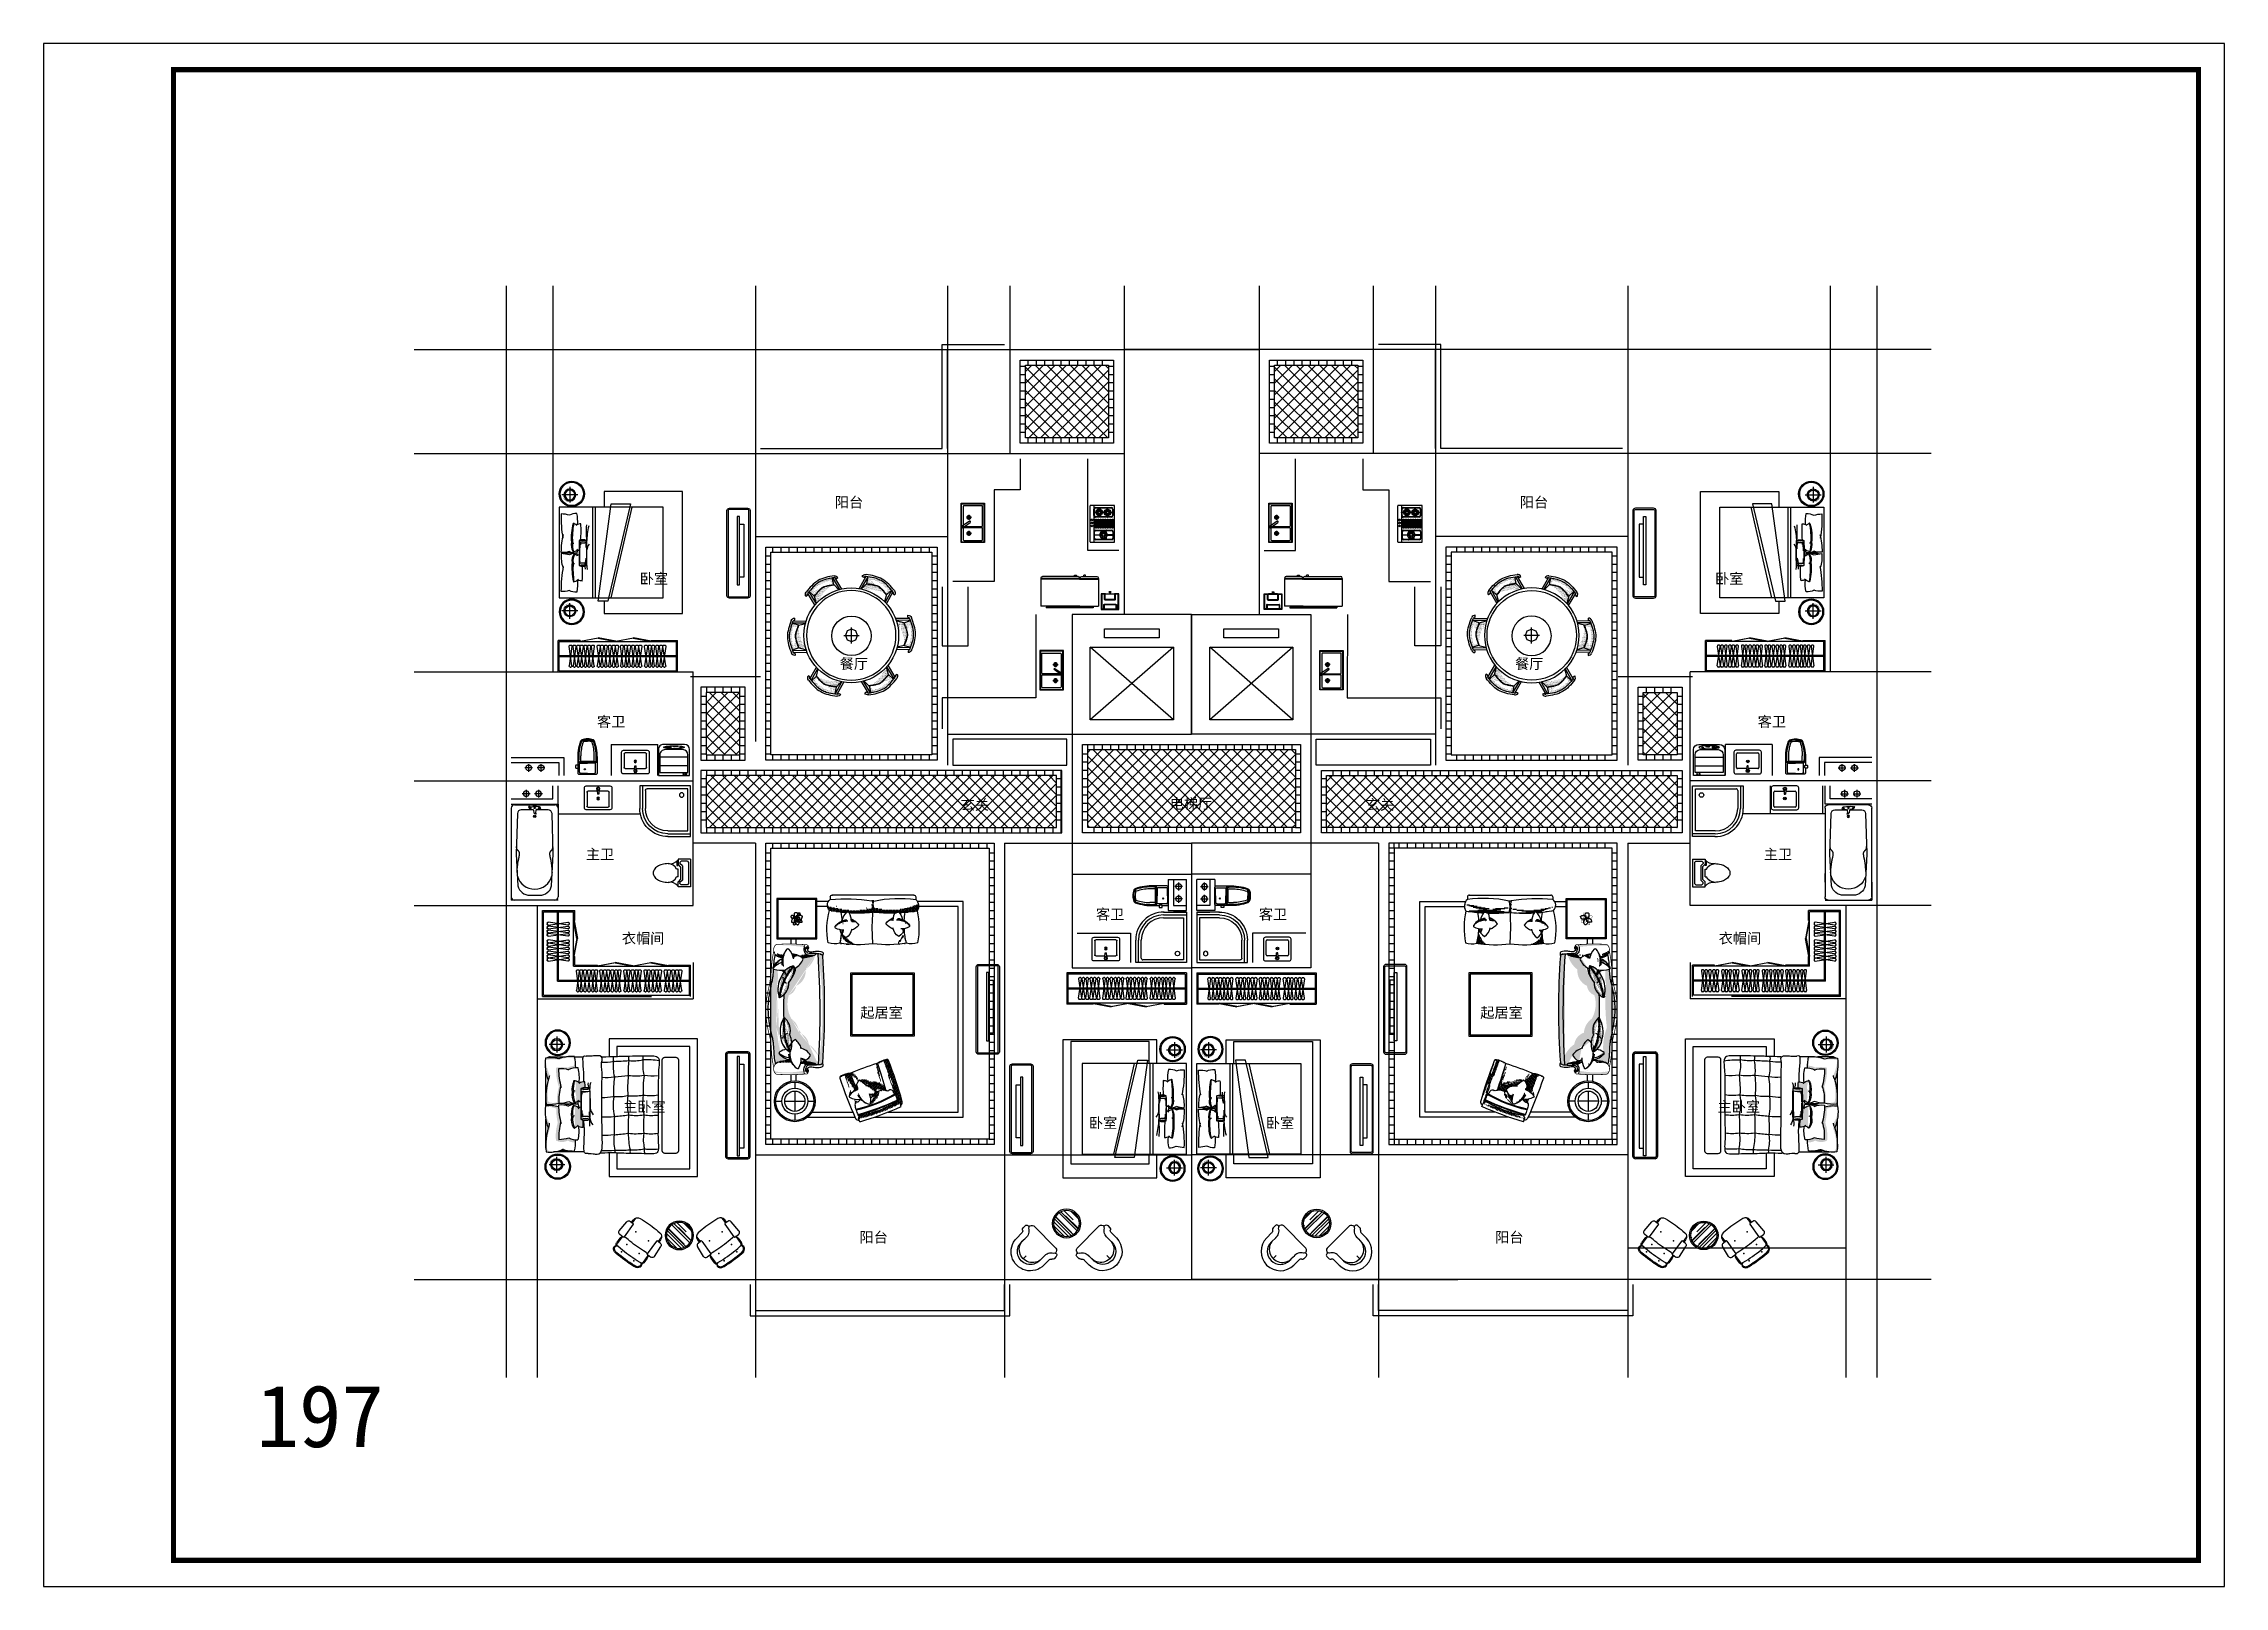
# Model space of a CAD drawing. Extents: x 3694 to 117786, y 20013 to 108631.
# Drawn here: x 53902 to 95902, y 20013 to 49713 of the extents above; entities that cross this region are included whole.
import ezdxf

# ---------------------------------------------------------------- set-up
doc = ezdxf.new("R2010")
doc.units = 0
doc.header["$LTSCALE"] = 1000
doc.header["$MEASUREMENT"] = 0
doc.linetypes.add('ACAD_ISO04W100', pattern=[30, 24, -3, 0, -3])
doc.linetypes.add('DASH', pattern=[0.35, 0.25, -0.1])
for name, color, linetype in [('BALCONY', 6, 'Continuous'), ('DOTE', 1, 'ACAD_ISO04W100'), ('PUB_TEXT', 7, 'Continuous'), ('PUB_TITLE', 4, 'Continuous'), ('STAIR', 5, 'Continuous'), ('家具', 253, 'Continuous'), ('看线', 150, 'Continuous'), ('绿植', 3, 'Continuous'), ('铺地', 251, 'Continuous')]:
    doc.layers.add(name, color=color, linetype=linetype)
doc.layers.add('陈设', color=31, linetype='Continuous', lineweight=5)
doc.styles.get("Standard").update_dxf_attribs({"font": 'gbenor.shx', "bigfont": 'gbcbig.shx'})
pattern_1 = [(2e-09, (6030.423, 26325.792), (6.35, 12.7), [0, -12.7])]
pattern_2 = [(2e-09, (-3886.014, 13831.259), (7.14375, 14.2875), [0, -14.2875])]
pattern_3 = [(2e-09, (-3886.0144, 13831.259), (2.8575, 5.715), [0, -5.715])]
pattern_4 = [(270, (91521.155, 120994.9705), (-6.985, -3.4925), [0, -6.985])]
pattern_5 = [(270, (40764.087, 11180.682), (-20.955, -10.4775), [0, -20.955])]
pattern_6 = [(270, (40764.087, 11180.682), (-17.4625, -8.73125), [0, -17.4625])]
pattern_7 = [(282.9137604, (70764.739, 124441.551), (-6.0278136, -4.96520334), [0, -6.985])]
pattern_8 = [(110.045867, (116851.396, -39052.448), (-6.98307353, 0.79798927), [0, -6.2865])]
pattern_9 = [(110.045867, (35389.185, 31409.863), (-17.457684, 1.994973), [0, -15.71625])]
pattern_10 = [(180, (155906.341, 13831.259), (-7.14375, 14.2875), [0, -14.2875])]
pattern_11 = [(180, (155906.341, 13831.259), (-2.8575, 5.715), [0, -5.715])]
pattern_12 = [(270, (60499.1715, 120994.9705), (6.985, -3.4925), [0, -6.985])]
pattern_13 = [(270, (111256.24, 11180.682), (20.955, -10.4775), [0, -20.955])]
pattern_14 = [(270, (111256.24, 11180.682), (17.4625, -8.73125), [0, -17.4625])]
pattern_15 = [(257.0862396, (81255.587, 124441.551), (6.0278136, -4.96520334), [0, -6.985])]
pattern_16 = [(69.954133, (35168.9307, -39052.448), (6.98307353, 0.79798927), [0, -6.2865])]
pattern_17 = [(69.954133, (116631.142, 31409.863), (17.457684, 1.994973), [0, -15.71625])]
pattern_18 = [(45, (0, 0), (-112.2532, 112.2532), []), (135, (0, 0), (-112.2532, -112.2532), [])]

msp = doc.modelspace()

# ---------------------------------------------------------------- texts
at = {"layer": 'PUB_TEXT'}
for s, insert, char_height, width, attachment_point in [('{\\fSimSun|b0|i0|c134|p2;阳台}', (69687, 40984, 0), 200, 4105.68, 3), ('{\\fSimSun|b0|i0|c134|p2;阳台}', (82334, 40984, 0), 200, 4105.68, 1), ('{\\fSimSun|b0|i0|c134|p2;卧室}', (65382, 39514, 0), 200, 4405.68, 1), ('{\\fSimSun|b0|i0|c134|p2;卧室}', (86638, 39514, 0), 200, 4405.68, 3), ('{\\fSimSun|b0|i0|c134|p2;餐厅}', (69780, 37875, 0), 200, 4105.68, 3), ('{\\fSimSun|b0|i0|c134|p2;餐厅}', (82240, 37875, 0), 200, 4105.68, 1), ('{\\fSimSun|b0|i0|c134|p2;客卫}', (65106, 36760), 200, 4105.68, 3), ('{\\fSimSun|b0|i0|c134|p2;客卫}', (86914, 36760), 200, 4105.68, 1), ('{\\fSimSun|b0|i0|c134|p2;玄关}', (72107, 35162, 0), 200, 4105.68, 3), ('{\\fSimSun|b0|i0|c134|p2;玄关}', (72107, 35162, 0), 200, 4105.68, 3), ('{\\fSimSun|b0|i0|c134|p2;电梯厅}', (76408, 35183, 0), 200, 4105.68, 3), ('{\\fSimSun|b0|i0|c134|p2;玄关}', (79913, 35162, 0), 200, 4105.68, 3), ('{\\fSimSun|b0|i0|c134|p2;玄关}', (79913, 35162, 0), 200, 4105.68, 3), ('{\\fSimSun|b0|i0|c134|p2;玄关}', (79913, 35162, 0), 200, 4105.68, 3), ('{\\fSimSun|b0|i0|c134|p2;主卫}', (64891, 34206, 0), 200, 697.39, 3), ('{\\fSimSun|b0|i0|c134|p2;主卫}', (87031, 34206, 0), 200, 697.39, 1), ('{\\fSimSun|b0|i0|c134|p2;客卫}', (74169, 33052), 200, 4105.68, 1), ('{\\fSimSun|b0|i0|c134|p2;客卫}', (77852, 33052), 200, 4105.68, 3), ('{\\fSimSun|b0|i0|c134|p2;衣帽间}', (65857, 32589, 0), 200, 1004.26, 3), ('{\\fSimSun|b0|i0|c134|p2;衣帽间}', (86163, 32589, 0), 200, 1004.26, 1), ('{\\fSimSun|b0|i0|c134|p2;起居室}', (69631, 31159, 0), 200, 4105.68, 1), ('{\\fSimSun|b0|i0|c134|p2;起居室}', (82389, 31159, 0), 200, 4105.68, 3), ('{\\fSimSun|b0|i0|c134|p2;主卧室}', (65062, 29346, 0), 200, 4105.68, 1), ('{\\fSimSun|b0|i0|c134|p2;卧室}', (74578, 28815, 0), 200, 4405.68, 9), ('{\\fSimSun|b0|i0|c134|p2;卧室}', (77442, 28815, 0), 200, 4405.68, 7), ('{\\fSimSun|b0|i0|c134|p2;主卧室}', (86959, 29346, 0), 200, 4105.68, 3), ('{\\fSimSun|b0|i0|c134|p2;阳台}', (70162, 26833, 0), 200, 4105.68, 3), ('{\\fSimSun|b0|i0|c134|p2;阳台}', (81858, 26833, 0), 200, 4105.68, 1), ('{\\fSimSun|b0|i0|c134|p2;197}', (60453, 23893, 0), 1200, 24634.05, 3)]:
    msp.add_mtext(s, dxfattribs=dict(at, insert=insert, char_height=char_height, width=width, attachment_point=attachment_point))

# ---------------------------------------------------------------- blocks, each defined once
blk = doc.blocks.new('A$C1D226055')
at = {"layer": '家具'}
blk.add_lwpolyline([(424, 1730, -0.395939), (474, 1686), (474, 44, -0.395939), (424, 0), (74, 0, -0.395939), (25, 44), (25, 1686, -0.395939), (74, 1730)], format="xyb", close=True, dxfattribs=at)
at = {"layer": '家具', "color": 8}
for points in [[(50, 1686), (50, 44)], [(426, 1705), (72, 1705)], [(449, 44), (449, 1686)], [(72, 25), (426, 25)]]:
    blk.add_lwpolyline(points, dxfattribs=at)
at = {"layer": '家具'}
for points in [[(270, 1572), (222, 1572), (222, 258), (270, 258)], [(270, 1424), (353, 1424), (353, 406), (270, 406)]]:
    blk.add_lwpolyline(points, close=True, dxfattribs=at)
at = {"layer": '家具', "color": 8}
for centre, start, end in [((73, 1682), 91.1893, 175.2129), ((425, 1682), 4.7871, 88.8107), ((73, 49), 184.7871, 268.8107), ((425, 49), 271.1893, 355.2129)]:
    blk.add_arc(centre, 23.6, start, end, dxfattribs=at)
blk = doc.blocks.new('A$C37E25A2D')
at = {"layer": '家具'}
for p, q in [((154, 0), (-154, 0)), ((-121, 1), (-121, 1)), ((-108, 20), (-108, 20)), ((-108, 7), (-108, 7)), ((-95, 39), (-95, 39)), ((-95, 26), (-95, 26)), ((-95, 14), (-95, 14)), ((-95, 1), (-95, 1)), ((-83, 45), (-83, 45)), ((0, 151), (0, -151)), ((-121, -12), (-121, -12)), ((-121, -25), (-121, -25)), ((-121, -37), (-121, -37)), ((-121, -50), (-121, -50)), ((-121, -63), (-121, -63)), ((-121, -75), (-121, -75)), ((-108, -6), (-108, -6)), ((-108, -18), (-108, -18)), ((-108, -31), (-108, -31)), ((-108, -44), (-108, -44)), ((-108, -56), (-108, -56)), ((-108, -69), (-108, -69)), ((-108, -82), (-108, -82)), ((-108, -94), (-108, -94)), ((-95, -12), (-95, -12)), ((-95, -25), (-95, -25)), ((-95, -37), (-95, -37)), ((-95, -50), (-95, -50)), ((-95, -63), (-95, -63)), ((-95, -75), (-95, -75)), ((-95, -88), (-95, -88)), ((-95, -101), (-95, -101)), ((-83, -56), (-83, -56)), ((-83, -69), (-83, -69)), ((-83, -82), (-83, -82)), ((-83, -94), (-83, -94)), ((-83, -107), (-83, -107)), ((-83, -120), (-83, -120)), ((-70, -75), (-70, -75)), ((-70, -88), (-70, -88)), ((-70, -101), (-70, -101)), ((-70, -113), (-70, -113)), ((-70, -126), (-70, -126)), ((-57, -82), (-57, -82)), ((-57, -94), (-57, -94)), ((-57, -107), (-57, -107)), ((-57, -120), (-57, -120)), ((-57, -133), (-57, -133)), ((-44, -88), (-44, -88)), ((-44, -101), (-44, -101)), ((-44, -113), (-44, -113)), ((-44, -126), (-44, -126)), ((-44, -139), (-44, -139)), ((-32, -94), (-32, -94)), ((-32, -107), (-32, -107)), ((-32, -120), (-32, -120)), ((-32, -133), (-32, -133)), ((-19, -101), (-19, -101)), ((-19, -113), (-19, -113)), ((-19, -126), (-19, -126)), ((-19, -139), (-19, -139)), ((-6, -107), (-6, -107)), ((-6, -120), (-6, -120)), ((-6, -133), (-6, -133)), ((6, -101), (6, -101)), ((6, -113), (6, -113)), ((6, -126), (6, -126)), ((6, -139), (6, -139)), ((19, -107), (19, -107)), ((19, -120), (19, -120)), ((19, -133), (19, -133)), ((32, -101), (32, -101)), ((32, -113), (32, -113)), ((32, -126), (32, -126)), ((44, -94), (44, -94)), ((44, -107), (44, -107)), ((44, -120), (44, -120)), ((57, -88), (57, -88)), ((57, -101), (57, -101)), ((70, -69), (70, -69)), ((70, -82), (70, -82)), ((83, -50), (83, -50))]:
    blk.add_line(p, q, dxfattribs=at)
at = {"layer": '家具', "extrusion": (0, 0, -1)}
for centre, major_axis, start_param, end_param in [((37, 15), (-244, 0), 4.711454, 10.994639), ((0, -3), (114, 1), 1.575887, 7.859072)]:
    blk.add_ellipse(centre, major_axis=major_axis, ratio=1, start_param=start_param, end_param=end_param, dxfattribs=at)
at = {"layer": '家具', "color": 8, "extrusion": (0, 0, -1)}
for centre, major_axis, start_param, end_param in [((37, 15), (-224, 0), 4.712042, 10.995227), ((0, -3), (94, 0.5), 1.575898, 7.859083)]:
    blk.add_ellipse(centre, major_axis=major_axis, ratio=1, start_param=start_param, end_param=end_param, dxfattribs=at)
blk = doc.blocks.new('king-11')
at = {"layer": '家具'}
h = blk.add_hatch(dxfattribs=at)
h.set_pattern_fill('DOTS', color=8, scale=203.2, style=0)
h.set_pattern_definition(pattern_1)
h.paths.add_polyline_path([(-948, -27, 0.047135), (-953, -135, -0.352248), (-872, -40, -0.101823), (-501, -98, 0.063305), (-397, -94, -0.09915), (-453, -78, 0.111645)])
h.paths.add_polyline_path([(-65, -18, 0.001471), (-65, -14, 0.132408), (-489, -66, -0.008291), (-453, -78, 0.09915), (-397, -94, -0.192893)])
h.paths.add_polyline_path([(-709, -273, -0.096693), (-379, -311, -0.054399), (-136, -269, 0.015392), (-118, -227, 0.086214), (-384, -252, 0.100203), (-728, -216, 0.267534), (-730, -442, 0.173015), (-764, -594, 0.007362), (-718, -596, -0.116942), (-676, -463, -0.070842)])
h.paths.add_polyline_path([(-71, -232, 0.015104), (-118, -227, -0.015392), (-136, -269, -0.012482), (-79, -266, 0.013368)])
h.paths.add_polyline_path([(-65, -18, 0.003716), (-71, -17, -0.073238), (-118, -227, -0.015104), (-71, -232, 0.081337)])
h.paths.add_polyline_path([(3, -92, -0.323239), (47, -63, -0.067822), (495, -91, -0.049454), (467, -80, 0.111645), (-28, -29, 0.108066), (-10, -273, -0.00662), (13, -271, -0.149809)])
h.paths.add_polyline_path([(2, -236, 0.030056), (13, -271, -0.089568), (318, -311, -0.073705), (648, -266, -0.127689), (630, -451, -0.090676), (667, -597, 0.008261), (713, -595, 0.096722), (674, -440, 0.089612), (672, -219, 0.093822), (302, -273, 0.084664)])
h.paths.add_polyline_path([(855, -16, 0.132408), (432, -68, -0.008291), (467, -80, 0.09915), (524, -96, -0.090221)])
h.paths.add_polyline_path([(855, -16, 0.009446), (819, -19, -0.093263), (824, -278, -0.151314), (852, -560, -0.170744), (711, -569, -0.01585), (713, -595, 0.031386), (886, -575, 0.116228), (841, -268, 0.096212)])
edge = h.paths.add_edge_path()
edge.add_arc((297, -129), 473, 260.5032, 284.8543, ccw=False)
edge.add_arc((108, 0), 606, 259.7167, 280.5767, ccw=False)
edge.add_spline(control_points=[(-1, -596), (1, -599), (3, -601), (5, -603)], knot_values=[1.302757, 1.302757, 1.302757, 1.302757, 1.669319, 1.669319, 1.669319, 1.669319], degree=3, periodic=0)
edge.add_arc((255, -461), 287, 209.7436, 219.1608)
edge.add_arc((352, -776), 347, 157.3548, 166.0422)
edge.add_arc((-25, -7737), 7045, 87.5887, 89.6732, ccw=False)
edge.add_arc((80, -784), 209, 2.94, 24.1253, ccw=False)
edge.add_arc((336, -384), 392, 263.2311, 279.797)
edge.add_arc((183, -770), 219, 359.9316, 387.7765)
edge.add_arc((280, -568), 140, 314.2814, 352.448)
edge = h.paths.add_edge_path()
edge.add_arc((-185, -50), 536, 262.776, 282.9692, ccw=False)
edge.add_arc((-347, 934), 1518, 264.7717, 273.6019, ccw=False)
edge.add_spline(control_points=[(-486, -578), (-483, -582), (-480, -585), (-478, -589)], knot_values=[1.124579, 1.124579, 1.124579, 1.124579, 1.669319, 1.669319, 1.669319, 1.669319], degree=3, periodic=0)
edge.add_arc((-228, -446), 287, 209.7436, 219.1608)
edge.add_arc((-130, -762), 347, 157.3548, 175.9945)
edge.add_arc((-421, -396), 346, 260.7692, 284.6862)
edge.add_arc((-142, -784), 199, 154.4631, 164.3928, ccw=False)
edge.add_arc((-25, -7737), 7045, 90.523, 92.4113, ccw=False)
edge.add_arc((-299, -755), 219, 16.7376, 27.7765)
edge.add_arc((-203, -553), 140, 314.2814, 352.448)
h = blk.add_hatch(dxfattribs=at)
h.set_pattern_fill('DOTS', color=8, scale=203.2, style=0)
h.set_pattern_definition(pattern_1)
h.paths.add_polyline_path([(-909, -330, -0.015044), (-922, -298, 0.136646), (-931, -576, -0.079529), (-904, -359, 0.060642)])
h = blk.add_hatch(dxfattribs=at)
h.set_pattern_fill('DOTS', color=8, scale=203.2, style=0)
h.set_pattern_definition(pattern_1)
h.paths.add_polyline_path([(212, -730, -0.023158), (218, -696, 0.017447), (-274, -696, -0.030336), (-266, -746, -0.109684)])
h.paths.add_polyline_path([(-268, -838, -0.021039), (-274, -872, 0.024893), (221, -872, -0.013485), (217, -853, -0.065247)])
at = {"layer": '家具', "linetype": 'Continuous'}
for points in [[(-951, -757), (-951, -171)], [(-869, -18), (-318, -18)], [(-65, -18), (614, -18)], [(878, -93), (878, -400)], [(878, -576), (878, -741)]]:
    blk.add_lwpolyline(points, dxfattribs=at)
at = {"layer": '家具'}
blk.add_lwpolyline([(872, -2312), (872, -2526, -0.414214), (822, -2576), (-928, -2576, -0.414214), (-978, -2526), (-978, -2312, -0.414214), (-928, -2262), (822, -2262, -0.414214)], format="xyb", close=True, dxfattribs=at)
at = {"layer": '家具', "color": 8}
for centre in [(-918, -1350), (-906, -1645), (-619, -1337), (-590, -1609), (-266, -1341), (-238, -1613), (118, -1327), (134, -1602), (496, -1344), (522, -1609), (795, -1324), (808, -1619), (-890, -1919), (-590, -1906), (-238, -1909), (146, -1896), (525, -1913), (823, -1893)]:
    blk.add_circle(centre, 5.98, dxfattribs=at)
at = {"layer": '家具'}
for centre, radius, start, end in [((-382, -109), 572, 171.8098, 202.8106), ((-813, -1147), 1128, 71.4222, 96.9039), ((-427, -454), 518, 162.4963, 193.6204), ((-1024, -367), 121, 3.892, 17.7731), ((-868, -100), 82.6, 89.5775, 108.442), ((-641, -1137), 867, 72.3651, 94.4568), ((-24, -253), 685, 181.6825, 197.8912), ((-179, -826), 820, 81.9904, 112.1606), ((-384, 55), 150, 242.5753, 265.2249), ((-63, -1402), 1136, 89.2675, 107.4919), ((-722, -104), 663, 345.8335, 7.816), ((-707, -514), 675, 21.5018, 21.5201), ((-414, -323), 370, 337.2889, 8.8361), ((-707, -514), 675, 356.0004, 12.1973), ((538, -111), 572, 171.8098, 196.4809), ((108, -1149), 1128, 71.4222, 96.9039), ((464, -459), 490, 164.5703, 191.4452), ((56, -1137), 867, 72.3651, 94.4568), ((673, -253), 685, 181.6825, 197.8912), ((634, -1402), 1136, 89.2675, 107.4919), ((741, -828), 820, 81.9904, 112.1606), ((536, 53), 150, 242.5753, 265.2249), ((283, -323), 370, 337.2889, 8.8361), ((199, -106), 663, 345.8335, 7.816), ((213, -516), 675, 355.0017, 21.5201), ((796, -100), 82.6, 354.6837, 40.5739), ((-682, 971), 1567, 260.846, 268.6666), ((-418, -619), 301, 148.8581, 184.0582), ((-550, 24), 686, 255.7481, 277.4284), ((-329, -908), 373, 81.3722, 115.4497), ((-337, -765), 256, 77.5527, 124.2605), ((-228, -446), 287, 209.7436, 223.8649), ((-130, -762), 347, 157.3548, 175.9945), ((-421, -396), 346, 260.7692, 284.6862), ((-142, -784), 199, 154.4631, 205.5422), ((-25, -7737), 7045, 87.5887, 92.4113), ((-830, -784), 516, 350.4535, 9.5517), ((-225, -905), 395, 66.5683, 98.3603), ((-313, -541), 40.5, 2.7829, 33.2561), ((-675, -784), 410, 347.5472, 12.5216), ((-208, -1041), 507, 72.5524, 97.4008), ((-287, -565), 29.4, 354.4356, 61.5699), ((-203, -553), 140, 307.6078, 352.448), ((-299, -755), 219, 16.7376, 28.0911), ((-211, 123), 790, 277.9195, 283.3198), ((-447, -627), 418, 357.369, 24.7777), ((279, -619), 301, 148.8581, 184.0582), ((147, 24), 686, 255.7481, 259.991), ((154, -922), 373, 81.3722, 115.4497), ((145, -779), 256, 77.5527, 124.2605), ((255, -461), 287, 209.7436, 223.8649), ((352, -776), 347, 157.3548, 166.0422), ((258, -920), 395, 66.5683, 98.3603), ((169, -555), 40.5, 2.7829, 33.2561), ((577, -777), 369, 167.2311, 195.1765), ((275, -1056), 507, 72.5524, 97.4008), ((196, -579), 29.4, 354.4356, 61.5699), ((848, -784), 583, 171.5378, 188.423), ((80, -784), 209, 335.8355, 24.1253), ((351, -954), 123, 77.1561, 127.2528), ((336, -384), 392, 263.2311, 279.797), ((280, -568), 140, 307.6078, 352.448), ((183, -770), 219, 359.9316, 28.0911), ((486, 123), 790, 262.5954, 283.3198), ((250, -627), 418, 357.369, 24.7777), ((636, 789), 1386, 271.2872, 280.3712), ((-396, -1138), 279, 74.4611, 101.4098), ((-275, -1119), 248, 93.9806, 127.9451), ((-25, 4097), 4976, 266.5849, 273.4151), ((-76, -1124), 248, 95.5759, 129.5349), ((295, -1094), 226, 65.9881, 95.9018)]:
    blk.add_arc(centre, radius, start, end, dxfattribs=at)
at = {"layer": '家具', "color": 8}
for centre, radius, start, end in [((-830, -784), 521, 350.4535, 9.5517), ((-675, -784), 405, 347.5472, 12.5216), ((577, -777), 364, 167.2311, 195.1765), ((848, -784), 588, 171.5378, 188.423), ((259, -1217), 1184, 174.5142, 186.1777), ((454, -1183), 1081, 175.9663, 187.9048), ((880, -1191), 1155, 175.5367, 187.142), ((1100, -1138), 1000, 177.8597, 190.5937), ((1562, -1183), 1077, 175.7811, 188.3108), ((1861, -1125), 1086, 178.5154, 190.2946), ((-948, -1980), 338, 83.9421, 95.4055), ((-960, -1686), 338, 83.9421, 91.6108), ((1382, -1398), 2301, 178.96, 186.0059), ((-735, -2093), 764, 81.7039, 103.4494), ((90, -1720), 999, 176.0105, 191.1251), ((-595, -2986), 1377, 90.0424, 102.8063), ((3412, -1052), 4041, 184.1304, 187.8358), ((-473, -4322), 2988, 86.1508, 92.6841), ((459, -1753), 1058, 172.5278, 188.3829), ((-450, -4684), 3077, 86.1511, 92.4953), ((4049, -1026), 4326, 184.2527, 187.7135), ((-41, -2313), 996, 81.1826, 102.7165), ((890, -1761), 1136, 172.8003, 187.1997), ((-24, -2493), 904, 80.272, 103.2502), ((1186, -1403), 1070, 176.2703, 190.3678), ((229, -3050), 1726, 81.297, 93.4974), ((1108, -1708), 980, 174.1034, 190.7014), ((296, -3446), 1850, 83.1623, 94.8345), ((3400, -1192), 2908, 183.1256, 188.1325), ((692, -2088), 770, 82.7797, 104.2916), ((1572, -1753), 1058, 172.5278, 188.3829), ((622, -2776), 1171, 81.1262, 94.5796), ((3828, -1306), 3034, 180.4698, 185.8292), ((850, -1457), 141, 74.8684, 110.3667), ((1875, -1694), 1070, 176.2703, 190.3678), ((863, -1784), 171, 78.7381, 106.443), ((-932, -2255), 338, 83.9421, 99.2609), ((168, -2063), 1067, 172.5565, 186.7531), ((-706, -2662), 764, 81.7039, 103.4494), ((466, -2050), 1065, 172.5506, 187.0613), ((-444, -4891), 2988, 86.1508, 92.6841), ((818, -2053), 1065, 172.5506, 187.0613), ((-12, -2881), 996, 81.1826, 102.7165), ((1198, -2040), 1061, 172.5372, 187.813), ((258, -3619), 1726, 81.297, 93.4974), ((1585, -2057), 1069, 172.5663, 186.2698), ((720, -2656), 770, 82.7797, 104.2916), ((-964, -1958), 1788, 352.1044, 1.8895), ((922, -3060), 1171, 90.8279, 94.5796)]:
    blk.add_arc(centre, radius, start, end, dxfattribs=at)
at = {"layer": '家具'}
for points, knots in [([(-980, -836), (-983, -934), (-1000, -996), (-991, -1113), (-671, -1108), (-276, -1100), (32, -1100), (414, -1101), (505, -1105), (653, -1102), (757, -1081), (898, -1130), (900, -1017), (896, -926), (896, -874), (896, -800)], [2.66262, 2.66262, 2.66262, 2.66262, 7.61578, 20.299808, 29.081856, 43.486835, 48.454265, 54.411497, 61.820806, 66.429752, 71.345293, 76.317035, 77.009458, 78.24573, 79.919736, 79.919736, 79.919736, 79.919736]), ([(-980, -836), (-983, -811), (-983, -780), (-957, -762), (-951, -757)], [238.595411, 238.595411, 238.595411, 238.595411, 241.282625, 242.23239, 242.23239, 242.23239, 242.23239]), ([(-951, -757), (-913, -756), (-760, -754), (-556, -773), (-391, -756), (-339, -754)], [0, 0, 0, 0, 4.483261, 18.007844, 24.058945, 24.058945, 24.058945, 24.058945]), ([(402, -752), (455, -753), (551, -756), (697, -741), (794, -736), (904, -736), (899, -781), (896, -800)], [53.313905, 53.313905, 53.313905, 53.313905, 59.665915, 64.641448, 70.173253, 72.758265, 74.693386, 74.693386, 74.693386, 74.693386]), ([(883, -1107), (884, -1311), (894, -1451), (898, -1696), (899, -1912), (906, -2098), (864, -2222), (621, -2184), (401, -2190), (167, -2183), (-12, -2185), (-201, -2184), (-443, -2186), (-671, -2176), (-857, -2193), (-943, -2184), (-986, -2147), (-991, -1995), (-978, -1818), (-981, -1612), (-972, -1424), (-966, -1293), (-974, -1085)], [83.632506, 83.632506, 83.632506, 83.632506, 92.851707, 101.588241, 110.937038, 117.119502, 121.921271, 129.509646, 142.221457, 149.37098, 156.917698, 163.471421, 171.613938, 185.515787, 190.484706, 193.490006, 195.794437, 200.720803, 209.079322, 216.424053, 223.37461, 231.522172, 231.522172, 231.522172, 231.522172])]:
    blk.add_open_spline(points, degree=3, knots=knots, dxfattribs=at)
for points in [[(-482, -553), (-491, -567), (-486, -577), (-478, -589)], [(-68, -543), (-56, -551), (-58, -564), (-64, -572)], [(1, -568), (-8, -581), (-4, -592), (5, -603)], [(415, -558), (426, -566), (424, -578), (418, -586)]]:
    blk.add_spline(points, degree=3, dxfattribs=at)
at = {"rotation": 180}
blk.add_blockref('A$C37E25A2D', (-1196, -235), dxfattribs=at)
at = {"xscale": -1, "rotation": 180}
blk.add_blockref('A$C37E25A2D', (1116, -235), dxfattribs=at)
blk = doc.blocks.new('yg2')
at = {"layer": '家具'}
for p, q in [((0, 0), (-1650, 0)), ((0, 0), (0, -2100)), ((-1650, 0), (-1650, -620)), ((-20, -20), (-1630, -20)), ((-1630, -20), (-1630, -600)), ((-290, -290), (-1630, -290)), ((-310, -310), (-1630, -310)), ((-20, -20), (-20, -2830)), ((-1459, -620), (-1650, -620)), ((-580, -600), (-1630, -600)), ((-1459, -600), (-1459, -620)), ((-765, -600), (-765, -620)), ((-600, -620), (-765, -620)), ((-600, -620), (-600, -1058)), ((-580, -600), (-580, -2830)), ((-600, -1058), (-580, -1058)), ((-600, -2426), (-600, -2850)), ((-580, -2426), (-600, -2426)), ((-580, -2850), (-600, -2850)), ((-20, -2830), (-580, -2830)), ((0, -2850), (-580, -2850))]:
    blk.add_line(p, q, dxfattribs=at)
at = {"layer": '家具', "color": 8}
for p, q in [((-1373, -488), (-1427, -114)), ((-1373, -114), (-1427, -488)), ((-1407, -91), (-1393, -91)), ((-1297, -488), (-1351, -114)), ((-1297, -114), (-1351, -488)), ((-1331, -91), (-1317, -91)), ((-1223, -488), (-1277, -114)), ((-1223, -114), (-1277, -488)), ((-1257, -91), (-1243, -91)), ((-1159, -488), (-1213, -114)), ((-1159, -114), (-1213, -488)), ((-1193, -91), (-1179, -91)), ((-1032, -488), (-1086, -114)), ((-1032, -114), (-1086, -488)), ((-1066, -91), (-1052, -91)), ((-967, -488), (-1021, -114)), ((-967, -114), (-1021, -488)), ((-1001, -91), (-987, -91)), ((-894, -488), (-948, -114)), ((-894, -114), (-948, -488)), ((-928, -91), (-914, -91)), ((-817, -488), (-871, -114)), ((-817, -114), (-871, -488)), ((-851, -91), (-837, -91)), ((-743, -488), (-797, -114)), ((-743, -114), (-797, -488)), ((-778, -91), (-763, -91)), ((-679, -488), (-733, -114)), ((-679, -114), (-733, -488)), ((-713, -91), (-699, -91)), ((-310, -310), (-310, -2830)), ((-290, -290), (-290, -2830)), ((-1407, -511), (-1393, -511)), ((-1331, -511), (-1317, -511)), ((-1257, -511), (-1243, -511)), ((-1193, -511), (-1179, -511)), ((-1066, -511), (-1052, -511)), ((-1001, -511), (-987, -511)), ((-928, -511), (-914, -511)), ((-851, -511), (-837, -511)), ((-778, -511), (-763, -511)), ((-713, -511), (-699, -511)), ((-510, -674), (-510, -688)), ((-510, -739), (-510, -753)), ((-510, -812), (-510, -826)), ((-487, -708), (-113, -654)), ((-113, -708), (-487, -654)), ((-487, -773), (-113, -719)), ((-113, -773), (-487, -719)), ((-487, -846), (-113, -792)), ((-113, -846), (-487, -792)), ((-90, -674), (-90, -688)), ((-90, -739), (-90, -753)), ((-90, -812), (-90, -826)), ((-510, -889), (-510, -903)), ((-510, -962), (-510, -977)), ((-510, -1027), (-510, -1041)), ((-510, -1122), (-510, -1136)), ((-510, -1196), (-510, -1210)), ((-487, -923), (-113, -869)), ((-113, -923), (-487, -869)), ((-487, -997), (-113, -943)), ((-113, -997), (-487, -943)), ((-487, -1061), (-113, -1007)), ((-113, -1061), (-487, -1007)), ((-487, -1156), (-113, -1102)), ((-113, -1156), (-487, -1102)), ((-487, -1230), (-113, -1176)), ((-113, -1230), (-487, -1176)), ((-487, -1294), (-113, -1240)), ((-113, -1294), (-487, -1240)), ((-90, -889), (-90, -903)), ((-90, -962), (-90, -977)), ((-90, -1027), (-90, -1041)), ((-90, -1122), (-90, -1136)), ((-90, -1196), (-90, -1210)), ((-510, -1260), (-510, -1274)), ((-510, -1338), (-510, -1353)), ((-510, -1412), (-510, -1426)), ((-510, -1476), (-510, -1491)), ((-510, -1586), (-510, -1600)), ((-510, -1650), (-510, -1664)), ((-487, -1372), (-113, -1318)), ((-113, -1372), (-487, -1318)), ((-487, -1446), (-113, -1392)), ((-113, -1446), (-487, -1392)), ((-487, -1510), (-113, -1456)), ((-113, -1510), (-487, -1456)), ((-487, -1620), (-113, -1566)), ((-113, -1620), (-487, -1566)), ((-487, -1684), (-113, -1630)), ((-113, -1684), (-487, -1630)), ((-90, -1260), (-90, -1274)), ((-90, -1338), (-90, -1353)), ((-90, -1412), (-90, -1426)), ((-90, -1476), (-90, -1491)), ((-90, -1586), (-90, -1600)), ((-90, -1650), (-90, -1664)), ((-510, -1728), (-510, -1743)), ((-510, -1802), (-510, -1816)), ((-510, -1866), (-510, -1881)), ((-510, -1976), (-510, -1990)), ((-510, -2040), (-510, -2054)), ((-487, -1763), (-113, -1709)), ((-113, -1763), (-487, -1709)), ((-487, -1836), (-113, -1782)), ((-113, -1836), (-487, -1782)), ((-487, -1901), (-113, -1847)), ((-113, -1901), (-487, -1847)), ((-487, -2010), (-113, -1956)), ((-113, -2010), (-487, -1956)), ((-487, -2074), (-113, -2020)), ((-113, -2074), (-487, -2020)), ((-487, -2153), (-113, -2099)), ((-113, -2153), (-487, -2099)), ((-90, -1728), (-90, -1743)), ((-90, -1802), (-90, -1816)), ((-90, -1866), (-90, -1881)), ((-90, -1976), (-90, -1990)), ((-90, -2040), (-90, -2054)), ((-510, -2118), (-510, -2133)), ((-510, -2192), (-510, -2206)), ((-510, -2256), (-510, -2271)), ((-510, -2366), (-510, -2380)), ((-510, -2430), (-510, -2445)), ((-510, -2509), (-510, -2523)), ((-487, -2226), (-113, -2172)), ((-113, -2226), (-487, -2172)), ((-487, -2291), (-113, -2237)), ((-113, -2291), (-487, -2237)), ((-487, -2400), (-113, -2346)), ((-113, -2400), (-487, -2346)), ((-487, -2464), (-113, -2410)), ((-113, -2464), (-487, -2410)), ((-487, -2543), (-113, -2489)), ((-113, -2543), (-487, -2489)), ((-90, -2118), (-90, -2133)), ((-90, -2192), (-90, -2206)), ((-90, -2256), (-90, -2271)), ((-90, -2366), (-90, -2380)), ((-90, -2430), (-90, -2445)), ((-90, -2509), (-90, -2523)), ((-510, -2582), (-510, -2596)), ((-510, -2647), (-510, -2661)), ((-487, -2616), (-113, -2562)), ((-113, -2616), (-487, -2562)), ((-487, -2681), (-113, -2627)), ((-113, -2681), (-487, -2627)), ((-90, -2582), (-90, -2596)), ((-90, -2647), (-90, -2661))]:
    blk.add_line(p, q, dxfattribs=at)
at = {"layer": '家具'}
for points in [[(-1454, -610), (-1114, -673), (-1112, -663), (-1452, -600)], [(-774, -610), (-1114, -673), (-1115, -663), (-775, -600)], [(-590, -1062), (-653, -1402), (-643, -1404), (-580, -1064)], [(-590, -1742), (-653, -1402), (-643, -1400), (-580, -1740)], [(-590, -1746), (-653, -2086), (-643, -2088), (-580, -1748)], [(-590, -2426), (-653, -2086), (-643, -2084), (-580, -2424)]]:
    blk.add_lwpolyline(points, close=True, dxfattribs=at)
at = {"layer": '家具', "color": 8}
for centre, start, end in [((-1407, -111), 90, 187.5946), ((-1393, -111), 352.4054, 90), ((-1331, -111), 90, 187.5946), ((-1317, -111), 352.4054, 90), ((-1257, -111), 90, 187.5946), ((-1243, -111), 352.4054, 90), ((-1193, -111), 90, 187.5946), ((-1179, -111), 352.4054, 90), ((-1066, -111), 90, 187.5946), ((-1052, -111), 352.4054, 90), ((-1001, -111), 90, 187.5946), ((-987, -111), 352.4054, 90), ((-928, -111), 90, 187.5946), ((-914, -111), 352.4054, 90), ((-851, -111), 90, 187.5946), ((-837, -111), 352.4054, 90), ((-778, -111), 90, 187.5946), ((-763, -111), 352.4054, 90), ((-713, -111), 90, 187.5946), ((-699, -111), 352.4054, 90), ((-1407, -491), 172.4054, 270), ((-1393, -491), 270, 7.5946), ((-1331, -491), 172.4054, 270), ((-1317, -491), 270, 7.5946), ((-1257, -491), 172.4054, 270), ((-1243, -491), 270, 7.5946), ((-1193, -491), 172.4054, 270), ((-1179, -491), 270, 7.5946), ((-1066, -491), 172.4054, 270), ((-1052, -491), 270, 7.5946), ((-1001, -491), 172.4054, 270), ((-987, -491), 270, 7.5946), ((-928, -491), 172.4054, 270), ((-914, -491), 270, 7.5946), ((-851, -491), 172.4054, 270), ((-837, -491), 270, 7.5946), ((-778, -491), 172.4054, 270), ((-763, -491), 270, 7.5946), ((-713, -491), 172.4054, 270), ((-699, -491), 270, 7.5946), ((-490, -674), 82.4054, 180), ((-490, -688), 180, 277.5946), ((-490, -739), 82.4054, 180), ((-490, -753), 180, 277.5946), ((-490, -812), 82.4054, 180), ((-490, -826), 180, 277.5946), ((-110, -674), 0, 97.5946), ((-110, -688), 262.4054, 0), ((-110, -739), 0, 97.5946), ((-110, -753), 262.4054, 0), ((-110, -812), 0, 97.5946), ((-110, -826), 262.4054, 0), ((-490, -889), 82.4054, 180), ((-490, -903), 180, 277.5946), ((-490, -962), 82.4054, 180), ((-490, -977), 180, 277.5946), ((-490, -1027), 82.4054, 180), ((-490, -1041), 180, 277.5946), ((-490, -1122), 82.4054, 180), ((-490, -1136), 180, 277.5946), ((-490, -1196), 82.4054, 180), ((-490, -1210), 180, 277.5946), ((-490, -1260), 82.4054, 180), ((-110, -889), 0, 97.5946), ((-110, -903), 262.4054, 0), ((-110, -962), 0, 97.5946), ((-110, -977), 262.4054, 0), ((-110, -1027), 0, 97.5946), ((-110, -1041), 262.4054, 0), ((-110, -1122), 0, 97.5946), ((-110, -1136), 262.4054, 0), ((-110, -1196), 0, 97.5946), ((-110, -1210), 262.4054, 0), ((-110, -1260), 0, 97.5946), ((-490, -1274), 180, 277.5946), ((-490, -1338), 82.4054, 180), ((-490, -1353), 180, 277.5946), ((-490, -1412), 82.4054, 180), ((-490, -1426), 180, 277.5946), ((-490, -1476), 82.4054, 180), ((-490, -1491), 180, 277.5946), ((-490, -1586), 82.4054, 180), ((-490, -1600), 180, 277.5946), ((-490, -1650), 82.4054, 180), ((-490, -1664), 180, 277.5946), ((-110, -1274), 262.4054, 0), ((-110, -1338), 0, 97.5946), ((-110, -1353), 262.4054, 0), ((-110, -1412), 0, 97.5946), ((-110, -1426), 262.4054, 0), ((-110, -1476), 0, 97.5946), ((-110, -1491), 262.4054, 0), ((-110, -1586), 0, 97.5946), ((-110, -1600), 262.4054, 0), ((-110, -1650), 0, 97.5946), ((-110, -1664), 262.4054, 0), ((-490, -1728), 82.4054, 180), ((-490, -1743), 180, 277.5946), ((-490, -1802), 82.4054, 180), ((-490, -1816), 180, 277.5946), ((-490, -1866), 82.4054, 180), ((-490, -1881), 180, 277.5946), ((-490, -1976), 82.4054, 180), ((-490, -1990), 180, 277.5946), ((-490, -2040), 82.4054, 180), ((-490, -2054), 180, 277.5946), ((-490, -2118), 82.4054, 180), ((-110, -1728), 0, 97.5946), ((-110, -1743), 262.4054, 0), ((-110, -1802), 0, 97.5946), ((-110, -1816), 262.4054, 0), ((-110, -1866), 0, 97.5946), ((-110, -1881), 262.4054, 0), ((-110, -1976), 0, 97.5946), ((-110, -1990), 262.4054, 0), ((-110, -2040), 0, 97.5946), ((-110, -2054), 262.4054, 0), ((-110, -2118), 0, 97.5946), ((-490, -2133), 180, 277.5946), ((-490, -2192), 82.4054, 180), ((-490, -2206), 180, 277.5946), ((-490, -2256), 82.4054, 180), ((-490, -2271), 180, 277.5946), ((-490, -2366), 82.4054, 180), ((-490, -2380), 180, 277.5946), ((-490, -2430), 82.4054, 180), ((-490, -2445), 180, 277.5946), ((-490, -2509), 82.4054, 180), ((-110, -2133), 262.4054, 0), ((-110, -2192), 0, 97.5946), ((-110, -2206), 262.4054, 0), ((-110, -2256), 0, 97.5946), ((-110, -2271), 262.4054, 0), ((-110, -2366), 0, 97.5946), ((-110, -2380), 262.4054, 0), ((-110, -2430), 0, 97.5946), ((-110, -2445), 262.4054, 0), ((-110, -2509), 0, 97.5946), ((-490, -2523), 180, 277.5946), ((-490, -2582), 82.4054, 180), ((-490, -2596), 180, 277.5946), ((-490, -2647), 82.4054, 180), ((-490, -2661), 180, 277.5946), ((-110, -2523), 262.4054, 0), ((-110, -2582), 0, 97.5946), ((-110, -2596), 262.4054, 0), ((-110, -2647), 0, 97.5946), ((-110, -2661), 262.4054, 0)]:
    blk.add_arc(centre, 20, start, end, dxfattribs=at)
blk = doc.blocks.new('A-Toilet-5')
for p, q in [((-264, 0), (-264, 240)), ((-264, 240), (-168, 240)), ((-264, 0), (-264, 240)), ((-264, 240), (-168, 240)), ((264, 0), (-264, 0)), ((264, 0), (-264, 0)), ((-228, 180), (-204, 204)), ((-228, 180), (-204, 204)), ((-228, 60), (-228, 180)), ((-228, 60), (-228, 180)), ((-204, 36), (-228, 60)), ((-204, 36), (-228, 60)), ((-204, 204), (-183, 204)), ((-204, 204), (-183, 204)), ((204, 36), (-204, 36)), ((204, 36), (-204, 36)), ((-135, 156), (-183, 204)), ((-135, 156), (-183, 204)), ((-120, 192), (-168, 240)), ((-120, 192), (-168, 240)), ((135, 156), (-135, 156)), ((135, 156), (-135, 156)), ((120, 192), (-120, 192)), ((120, 192), (-120, 192)), ((-72, 240), (-72, 267)), ((-72, 240), (-72, 267)), ((-72, 240), (72, 240)), ((-72, 240), (72, 240)), ((72, 240), (72, 267)), ((72, 240), (72, 267)), ((120, 192), (168, 240)), ((120, 192), (168, 240)), ((135, 156), (183, 204)), ((135, 156), (183, 204)), ((216, 264), (156, 264)), ((216, 264), (156, 264)), ((156, 240), (168, 240)), ((156, 240), (168, 240)), ((264, 240), (168, 240)), ((264, 240), (168, 240)), ((204, 204), (183, 204)), ((204, 204), (183, 204)), ((204, 204), (228, 180)), ((204, 204), (228, 180)), ((228, 60), (204, 36)), ((228, 60), (204, 36)), ((216, 240), (216, 264)), ((216, 240), (216, 264)), ((228, 60), (228, 180)), ((228, 60), (228, 180)), ((264, 0), (264, 240)), ((264, 0), (264, 240))]:
    blk.add_line(p, q)
for centre, radius, start, end in [((-394, 403), 216, 311.089, 7.7989), ((-394, 403), 216, 311.089, 7.7989), ((279, 432), 459, 165.4857, 180), ((279, 432), 459, 165.4857, 180), ((0, 432), 180, 180, 246.4218), ((0, 432), 180, 180, 246.4218), ((142, 468), 317, 147.9946, 165.4857), ((142, 468), 317, 147.9946, 165.4857), ((55, 522), 214, 123.5341, 147.9946), ((55, 522), 214, 123.5341, 147.9946), ((0, 604), 116, 90, 123.5341), ((0, 604), 116, 90, 123.5341), ((0, 604), 116, 56.4659, 90), ((0, 604), 116, 56.4659, 90), ((-55, 522), 214, 32.0054, 56.4659), ((-55, 522), 214, 32.0054, 56.4659), ((0, 432), 180, 293.5782, 360), ((0, 432), 180, 293.5782, 360), ((-142, 468), 317, 14.5143, 32.0054), ((-142, 468), 317, 14.5143, 32.0054), ((-279, 432), 459, 0, 14.5143), ((-279, 432), 459, 0, 14.5143), ((394, 403), 216, 172.2011, 228.911), ((394, 403), 216, 172.2011, 228.911), ((156, 252), 12, 90, 270), ((156, 252), 12, 90, 270)]:
    blk.add_arc(centre, radius, start, end)
blk = doc.blocks.new('dfdsf')
at = {"layer": '家具'}
for p, q in [((-6119, -27345), (-6119, -27726)), ((-5626, -27307), (-6081, -27307)), ((-5588, -27726), (-5588, -27345)), ((-6081, -27765), (-5626, -27765))]:
    blk.add_line(p, q, dxfattribs=at)
at = {"layer": '家具', "color": 8}
for p, q in [((-6068, -27695), (-6068, -27428)), ((-6049, -27409), (-5869, -27409)), ((-5658, -27714), (-6049, -27714)), ((-5872, -27364), (-5886, -27364)), ((-5867, -27351), (-5876, -27341)), ((-5867, -27377), (-5876, -27387)), ((-5870, -27392), (-5866, -27466)), ((-5866, -27466), (-5841, -27466)), ((-5854, -27345), (-5854, -27332)), ((-5854, -27383), (-5854, -27396)), ((-5837, -27392), (-5841, -27466)), ((-5831, -27341), (-5840, -27350)), ((-5831, -27387), (-5840, -27377)), ((-5838, -27409), (-5658, -27409)), ((-5835, -27364), (-5821, -27364)), ((-5639, -27428), (-5639, -27695))]:
    blk.add_line(p, q, dxfattribs=at)
for centre, radius in [((-5854, -27364), 32.3), ((-5855, -27549), 25.4), ((-5854, -27364), 18.8), ((-5855, -27549), 16)]:
    blk.add_circle(centre, radius, dxfattribs=at)
at = {"layer": '家具'}
for centre, start, end in [((-6081, -27345), 90, 180), ((-5626, -27345), 0, 90), ((-6081, -27726), 180, 270), ((-5626, -27726), 270, 0)]:
    blk.add_arc(centre, 38.1, start, end, dxfattribs=at)
at = {"layer": '家具', "color": 8}
for centre, start, end in [((-6049, -27428), 90, 180), ((-6049, -27695), 180, 270), ((-5658, -27428), 0, 90), ((-5658, -27695), 270, 0)]:
    blk.add_arc(centre, 19.1, start, end, dxfattribs=at)
blk = doc.blocks.new('xyj')
at = {"color": 4}
for p, q in [((124918, 170695), (124918, 170195)), ((125518, 170695), (124918, 170695)), ((125490, 170637), (124948, 170637)), ((124948, 170637), (124948, 170295)), ((125490, 170295), (125490, 170637)), ((125518, 170195), (125518, 170695)), ((124948, 170505), (125490, 170505)), ((124948, 170343), (125490, 170343)), ((125048, 170195), (125390, 170195)), ((125280, 170161), (125337, 170161)), ((125280, 170143), (125280, 170161)), ((125337, 170143), (125280, 170143)), ((125337, 170161), (125337, 170143)), ((125018, 170095), (125418, 170095))]:
    blk.add_line(p, q, dxfattribs=at)
for centre, radius in [((124988, 170667), 13), ((125034, 170667), 13), ((125084, 170149), 6.67), ((125102, 170157), 4.67), ((125116, 170163), 3.33), ((125158, 170137), 6), ((125179, 170137), 6), ((125200, 170137), 6), ((125220, 170137), 6), ((125359, 170145), 10), ((125383, 170147), 7.33)]:
    blk.add_circle(centre, radius, dxfattribs=at)
for centre, start, end in [((125018, 170195), 180, 270), ((125048, 170295), 180, 270), ((125390, 170295), 270, 0), ((125418, 170195), 270, 0)]:
    blk.add_arc(centre, 100, start, end, dxfattribs=at)
blk.add_ellipse((125219, 170150), major_axis=(202, 0), ratio=0.137115, dxfattribs=at)
blk = doc.blocks.new('retgqertgqwer')
at = {"layer": '家具'}
h = blk.add_hatch(dxfattribs=at)
h.set_pattern_fill('DOTS', color=256, scale=157.35808, style=0)
h.set_pattern_definition([(270, (123323.228, -17399.964), (-10.3511467, -5.1755733), [0, -10.3511467])])
edge = h.paths.add_edge_path()
edge.add_ellipse((145413, -12956), major_axis=(-212, 212), ratio=1, start_angle=-37.6879, end_angle=-32.3813)
edge.add_ellipse((151086, -12464), major_axis=(-13, 5742), ratio=1, start_angle=87.8471, end_angle=91.8454, ccw=False)
edge.add_ellipse((145419, -11935), major_axis=(-236, 236), ratio=1, start_angle=122.6095, end_angle=129.5599)
edge.add_ellipse((146259, -12492), major_axis=(636, 636), ratio=1, start_angle=120.5964, end_angle=145.634)
edge = h.paths.add_edge_path()
edge.add_ellipse((145419, -11935), major_axis=(-236, 236), ratio=1, start_angle=142.5123, end_angle=147.3333)
edge.add_ellipse((141441, -12464), major_axis=(2868, 2868), ratio=1, start_angle=312.1605, end_angle=317.8644, ccw=False)
edge.add_ellipse((145413, -12956), major_axis=(-212, 212), ratio=1, start_angle=-60.0043, end_angle=-56.914)
edge.add_ellipse((143962, -12510), major_axis=(1075, 1075), ratio=1, start_angle=309.2793, end_angle=324.2117)
for p, q in [((144962, -11582), (144962, -13326)), ((146967, -11582), (144962, -11582)), ((145603, -11582), (145603, -13326)), ((145710, -13393), (145964, -11515)), ((146338, -11515), (145897, -13393)), ((145964, -11515), (146338, -11515)), ((146967, -13326), (146967, -11582)), ((144962, -13326), (146967, -13326)), ((145897, -13393), (145710, -13393))]:
    blk.add_line(p, q, dxfattribs=at)
for points in [[(145657, -11582), (145657, -13326)], [(145964, -13326), (146365, -11582)]]:
    blk.add_lwpolyline(points, dxfattribs=at)
for centre, radius, start, end in [((147080, -11806), 2080, 177.3911, 190.2562), ((144986, -12269), 558, 72.1088, 88.3175), ((145285, -11948), 246, 85.9418, 121.1419), ((144760, -11841), 559, 352.5716, 14.2519), ((146260, -12431), 1263, 165.0393, 180.6379), ((146149, -12157), 955, 164.1523, 185.8658), ((146526, -12167), 1311, 167.8101, 184.1782), ((145144, -12103), 234, 46.1351, 60.2564), ((145401, -12183), 283, 94.0055, 112.6452), ((143384, -12021), 2000, 354.4988, 3.4635), ((147304, -12049), 1823, 175.977, 185.4715), ((146849, -12278), 1359, 165.6108, 178.6725), ((145199, -11908), 550, 248.4799, 248.4982), ((145043, -12148), 301, 261.1639, 292.7111), ((145707, -12530), 707, 175.5432, 197.6349), ((144986, -13033), 558, 72.1088, 88.3175), ((145154, -12863), 399, 78.5548, 105.4297), ((145199, -11908), 550, 257.8027, 273.9996), ((145291, -12121), 341, 245.2223, 272.631), ((145285, -12712), 246, 85.9418, 121.1419), ((145518, -12302), 322, 171.6397, 203.4317), ((145221, -12229), 33, 236.7439, 267.2171), ((145415, -12603), 209, 145.7395, 192.4473), ((145629, -12316), 413, 172.5992, 197.4476), ((145240, -12251), 24, 208.4301, 275.5644), ((145532, -12610), 304, 154.5503, 188.6278), ((145231, -12320), 114, 277.552, 322.3922), ((145156, -12692), 234, 46.1351, 60.2564), ((144760, -12605), 559, 10.009, 14.2519), ((145413, -12772), 283, 103.9578, 112.6452), ((144680, -12313), 644, 346.6802, 352.0805), ((145396, -12241), 179, 241.9089, 253.2624), ((151086, -12464), 5742, 177.5887, 182.4113), ((145419, -12369), 162, 64.4578, 115.5369), ((145419, -11808), 421, 260.4483, 279.5465), ((145419, -11808), 425, 260.4483, 279.5465), ((146089, -12720), 632, 165.3562, 185.1777), ((146533, -12602), 1046, 177.4989, 190.0201), ((141441, -12464), 4055, 356.5849, 3.4151), ((145696, -12423), 202, 140.4651, 174.4241), ((147424, -13177), 2427, 169.2238, 180.4702), ((146525, -12743), 1317, 175.8512, 191.5283), ((145233, -12623), 33, 236.7439, 267.2171), ((146918, -12764), 1690, 176.3374, 188.6018), ((145252, -12644), 24, 208.4301, 275.5644), ((145243, -12896), 114, 277.552, 322.3922), ((144680, -13065), 644, 346.6802, 7.4046), ((145408, -12818), 179, 241.9089, 270.0684), ((145419, -13176), 479, 81.577, 98.4622), ((145419, -13176), 475, 81.577, 98.4622), ((145419, -12550), 171, 245.8747, 294.1645), ((142559, -12833), 2853, 356.7235, 2.2652), ((145043, -12899), 301, 261.1639, 292.7111), ((145291, -12872), 341, 245.2223, 272.631)]:
    blk.add_arc(centre, radius, start, end, dxfattribs=at)
at = {"layer": '家具', "color": 8}
for centre, radius, start, end in [((145419, -11935), 334, 257.4784, 282.4528), ((145419, -11935), 330, 257.4784, 282.4528), ((145413, -12956), 300, 74.8235, 102.7689), ((145413, -12956), 296, 74.8235, 102.7689)]:
    blk.add_arc(centre, radius, start, end, dxfattribs=at)
at = {"layer": '家具'}
for points, knots in [([(145231, -11896), (145235, -11893), (145241, -11886), (145252, -11893), (145257, -11897), (145260, -11900)], [0, 0, 0, 0, 12.892248, 21.593346, 32.835114, 32.835114, 32.835114, 32.835114]), ([(145223, -12430), (145224, -12434), (145228, -12441), (145240, -12439), (145244, -12434), (145246, -12432)], [0, 0, 0, 0, 10.960058, 20.752304, 28.699542, 28.699542, 28.699542, 28.699542]), ([(145243, -12486), (145246, -12482), (145252, -12475), (145263, -12482), (145269, -12487), (145272, -12489)], [0, 0, 0, 0, 12.892248, 21.593346, 32.835114, 32.835114, 32.835114, 32.835114]), ([(145235, -13006), (145236, -13011), (145239, -13018), (145251, -13016), (145256, -13011), (145258, -13009)], [0, 0, 0, 0, 10.960058, 20.752304, 28.699542, 28.699542, 28.699542, 28.699542])]:
    blk.add_open_spline(points, degree=3, knots=knots, dxfattribs=at)
blk = doc.blocks.new('A$C06323CE0')
at = {"layer": '家具', "linetype": 'ByBlock'}
for p, q in [((-477, 112), (495, 112)), ((-477, -325), (-477, 112)), ((495, 112), (495, -864)), ((495, -864), (62, -864))]:
    blk.add_line(p, q, dxfattribs=at)
at = {"layer": '家具', "color": 8, "linetype": 'ByBlock'}
for p, q in [((-423, -325), (-423, 112)), ((-369, 58), (441, 59)), ((-369, -325), (-369, 58)), ((441, 58), (441, -724)), ((409, -756), (62, -756)), ((495, -810), (62, -810))]:
    blk.add_line(p, q, dxfattribs=at)
blk.add_circle((321, -59), 43.1, dxfattribs=at)
at = {"layer": '家具', "linetype": 'ByBlock'}
blk.add_arc((62, -324), 540, 179.1936, 269.9859, dxfattribs=at)
at = {"layer": '家具', "color": 8, "linetype": 'ByBlock'}
for centre, radius, start, end in [((62, -325), 485, 180, 270), ((62, -325), 431, 180, 270), ((409, -724), 32.4, 270, 0.0401)]:
    blk.add_arc(centre, radius, start, end, dxfattribs=at)
blk = doc.blocks.new('A$C37A63D83')
at = {"layer": '家具', "color": 8}
for p, q in [((152, 636), (128, 636)), ((136, 660), (323, 660)), ((229, 660), (136, 660)), ((162, 636), (152, 636)), ((162, 636), (229, 636)), ((297, 636), (229, 636)), ((297, 636), (307, 636)), ((307, 636), (331, 636)), ((42, 172), (40, 172)), ((42, 118), (40, 118)), ((49, 230), (49, 316)), ((49, 230), (229, 230)), ((49, 230), (91, 212)), ((49, 125), (49, 165)), ((54, 279), (54, 280)), ((63, 275), (58, 275)), ((63, 253), (63, 275)), ((76, 36), (76, 198)), ((81, 235), (229, 235)), ((91, 212), (229, 212)), ((99, 250), (99, 356)), ((99, 221), (229, 221)), ((229, 14), (99, 14)), ((229, 247), (103, 247)), ((111, 247), (229, 247)), ((229, 247), (356, 247)), ((348, 247), (229, 247)), ((378, 235), (229, 235)), ((409, 230), (229, 230)), ((360, 221), (229, 221)), ((368, 212), (229, 212)), ((229, 14), (360, 14)), ((360, 250), (360, 356)), ((409, 230), (368, 212)), ((382, 36), (382, 198)), ((396, 253), (396, 275)), ((396, 275), (400, 275)), ((409, 230), (409, 316))]:
    blk.add_line(p, q, dxfattribs=at)
at = {"layer": '家具'}
blk.add_line((405, 279), (405, 280), dxfattribs=at)
at = {"layer": '家具', "elevation": 0}
blk.add_lwpolyline([(40, 118), (40, 50), (40, 23, 0.414214), (63, 0), (396, 0, 0.414247), (418, 23), (418, 50), (418, 275, 0.096754), (365, 635, 0.122728), (342, 660, 0.112706), (229, 680, 0.112706), (117, 660, 0.110329), (95, 636, 0.096897), (40, 275), (40, 172), (7, 172, 0.414214), (0, 165), (0, 125, 0.414214), (7, 118), (40, 118)], format="xyb", dxfattribs=at)
at = {"layer": '家具', "color": 8}
blk.add_circle((176, 95), 11.4, dxfattribs=at)
for centre, radius, start, end in [((545, 367), 499, 169.8851, 189.9823), ((824, 353), 776, 158.6599, 172.4763), ((942, 340), 881, 161.7059, 184.2897), ((933, 353), 834, 161.5027, 179.8181), ((113, 630), 13.5, 134.9543, 158.6599), ((347, 396), 344, 131.9223, 134.9543), ((130, 611), 25.3, 94.6124, 166.2529), ((138, 626), 34, 87.4207, 128.0687), ((159, 612), 18, 109.1813, 161.5027), ((214, 386), 250, 86.5925, 104.1516), ((245, 386), 250, 75.8484, 93.4075), ((300, 612), 18, 18.4973, 70.8187), ((-474, 353), 834, 0.1819, 18.4973), ((321, 626), 34, 51.9313, 92.5793), ((329, 611), 25.3, 13.7471, 85.3876), ((112, 396), 344, 45.0457, 48.0777), ((-483, 340), 881, 355.7103, 18.2941), ((-365, 353), 776, 7.5237, 21.3401), ((-86, 367), 499, 350.0177, 10.1149), ((42, 165), 7.2, 0, 90), ((42, 125), 7.2, 270, 0), ((58, 279), 4.5, 180, 270), ((81, 253), 18, 180, 270), ((99, 198), 22.5, 90, 180), ((99, 36), 22.5, 180, 270), ((103, 250), 3.6, 180, 270), ((356, 250), 3.6, 270, 0), ((360, 198), 22.5, 0, 90), ((360, 36), 22.5, 270, 0), ((378, 253), 18, 270, 0), ((400, 279), 4.5, 270, 0)]:
    blk.add_arc(centre, radius, start, end, dxfattribs=at)
at = {"layer": '家具'}
for centre, start, end in [((107, 630), 147.2649, 160.4629), ((346, 630), 21.3401, 45.0457)]:
    blk.add_arc(centre, 13.5, start, end, dxfattribs=at)
blk = doc.blocks.new('gdj1')
at = {"layer": '家具'}
for p, q in [((600, 0), (0, 0)), ((0, 0), (0, -350)), ((600, 0), (600, -350)), ((0, -350), (600, -350)), ((600, -100), (100, -100)), ((100, -100), (100, -350)), ((152, -202), (302, -202)), ((227, -277), (227, -127)), ((390, -202), (540, -202)), ((465, -277), (465, -127))]:
    blk.add_line(p, q, dxfattribs=at)
for centre in [(227, -202), (465, -202)]:
    blk.add_circle(centre, 55, dxfattribs=at)
blk = doc.blocks.new('33')
at = {"layer": '家具', "color": 8, "linetype": 'Continuous'}
for p, q in [((-241935, 84332, 0), (-242030, 84422, 0)), ((-242021, 84425, 0), (-242021, 84425, 0)), ((-242012, 84439, 0), (-242012, 84439, 0)), ((-242005, 84426, 0), (-242005, 84426, 0)), ((-242002, 84453, 0), (-242002, 84453, 0)), ((-241995, 84440, 0), (-241995, 84440, 0)), ((-241988, 84427, 0), (-241988, 84427, 0)), ((-241985, 84454, 0), (-241985, 84454, 0)), ((-241978, 84441, 0), (-241978, 84441, 0)), ((-241976, 84468, 0), (-241976, 84468, 0)), ((-241971, 84427, 0), (-241971, 84427, 0)), ((-241969, 84454, 0), (-241969, 84454, 0)), ((-241966, 84482, 0), (-241966, 84482, 0)), ((-241961, 84441, 0), (-241961, 84441, 0)), ((-241959, 84468, 0), (-241959, 84468, 0)), ((-241957, 84496, 0), (-241957, 84496, 0)), ((-241952, 84455, 0), (-241952, 84455, 0)), ((-241950, 84482, 0), (-241950, 84482, 0)), ((-241947, 84510, 0), (-241947, 84510, 0)), ((-241942, 84469, 0), (-241942, 84469, 0)), ((-241940, 84496, 0), (-241940, 84496, 0)), ((-241933, 84483, 0), (-241933, 84483, 0)), ((-241931, 84510, 0), (-241931, 84510, 0)), ((-241925, 84470, 0), (-241925, 84470, 0)), ((-241923, 84497, 0), (-241923, 84497, 0)), ((-241921, 84524, 0), (-241921, 84524, 0)), ((-241916, 84484, 0), (-241916, 84484, 0)), ((-241914, 84511, 0), (-241914, 84511, 0)), ((-241911, 84538, 0), (-241911, 84538, 0)), ((-241906, 84498, 0), (-241906, 84498, 0)), ((-241904, 84525, 0), (-241904, 84525, 0)), ((-241902, 84552, 0), (-241902, 84552, 0)), ((-241897, 84512, 0), (-241897, 84512, 0)), ((-241895, 84539, 0), (-241895, 84539, 0)), ((-241887, 84526, 0), (-241887, 84526, 0)), ((-241885, 84553, 0), (-241885, 84553, 0)), ((-241880, 84513, 0), (-241880, 84513, 0)), ((-241878, 84540, 0), (-241878, 84540, 0)), ((-241876, 84567, 0), (-241876, 84567, 0)), ((-241870, 84527, 0), (-241870, 84527, 0)), ((-241868, 84554, 0), (-241868, 84554, 0)), ((-241866, 84581, 0), (-241866, 84581, 0)), ((-241861, 84541, 0), (-241861, 84541, 0)), ((-241859, 84568, 0), (-241859, 84568, 0)), ((-241851, 84554, 0), (-241851, 84554, 0)), ((-241849, 84582, 0), (-241849, 84582, 0)), ((-241844, 84541, 0), (-241844, 84541, 0)), ((-241842, 84568, 0), (-241842, 84568, 0)), ((-241840, 84596, 0), (-241840, 84596, 0)), ((-241834, 84555, 0), (-241834, 84555, 0)), ((-241834, 84431, 0), (-241834, 84431, 0)), ((-241832, 84582, 0), (-241832, 84582, 0)), ((-241825, 84569, 0), (-241825, 84569, 0)), ((-241825, 84445, 0), (-241825, 84445, 0)), ((-241823, 84596, 0), (-241823, 84596, 0)), ((-241818, 84556, 0), (-241818, 84556, 0)), ((-241817, 84431, 0), (-241817, 84431, 0)), ((-241815, 84583, 0), (-241815, 84583, 0)), ((-241815, 84459, 0), (-241815, 84459, 0)), ((-241813, 84610, 0), (-241813, 84610, 0)), ((-241808, 84570, 0), (-241808, 84570, 0)), ((-241808, 84445, 0), (-241808, 84445, 0)), ((-241806, 84597, 0), (-241806, 84597, 0)), ((-241806, 84473, 0), (-241806, 84473, 0)), ((-241800, 84432, 0), (-241800, 84432, 0)), ((-241799, 84584, 0), (-241799, 84584, 0)), ((-241798, 84459, 0), (-241798, 84459, 0)), ((-241796, 84611, 0), (-241796, 84611, 0)), ((-241791, 84571, 0), (-241791, 84571, 0)), ((-241791, 84446, 0), (-241791, 84446, 0)), ((-241789, 84598, 0), (-241789, 84598, 0)), ((-241789, 84473, 0), (-241789, 84473, 0)), ((-241784, 84433, 0), (-241784, 84433, 0)), ((-241782, 84585, 0), (-241782, 84585, 0)), ((-241781, 84460, 0), (-241781, 84460, 0)), ((-241779, 84612, 0), (-241779, 84612, 0)), ((-241779, 84487, 0), (-241779, 84487, 0)), ((-241774, 84447, 0), (-241774, 84447, 0)), ((-241772, 84599, 0), (-241772, 84599, 0)), ((-241772, 84474, 0), (-241772, 84474, 0)), ((-241770, 84626, 0), (-241770, 84626, 0)), ((-241767, 84434, 0), (-241767, 84434, 0)), ((-241765, 84585, 0), (-241765, 84585, 0)), ((-241765, 84461, 0), (-241765, 84461, 0)), ((-241763, 84613, 0), (-241763, 84613, 0)), ((-241762, 84488, 0), (-241762, 84488, 0)), ((-241759, 84421, 0), (-241759, 84421, 0)), ((-241757, 84448, 0), (-241757, 84448, 0)), ((-241755, 84599, 0), (-241755, 84599, 0)), ((-241755, 84475, 0), (-241755, 84475, 0)), ((-241753, 84627, 0), (-241753, 84627, 0)), ((-241753, 84502, 0), (-241753, 84502, 0)), ((-241750, 84435, 0), (-241750, 84435, 0)), ((-241748, 84462, 0), (-241748, 84462, 0)), ((-241746, 84613, 0), (-241746, 84613, 0)), ((-241746, 84489, 0), (-241746, 84489, 0)), ((-241742, 84421, 0), (-241742, 84421, 0)), ((-241740, 84448, 0), (-241740, 84448, 0)), ((-241738, 84600, 0), (-241738, 84600, 0)), ((-241738, 84476, 0), (-241738, 84476, 0)), ((-241736, 84627, 0), (-241736, 84627, 0)), ((-241736, 84503, 0), (-241736, 84503, 0)), ((-241733, 84435, 0), (-241733, 84435, 0)), ((-241731, 84462, 0), (-241731, 84462, 0)), ((-241729, 84614, 0), (-241729, 84614, 0)), ((-241729, 84490, 0), (-241729, 84490, 0)), ((-241727, 84641, 0), (-241727, 84641, 0)), ((-241726, 84517, 0), (-241726, 84517, 0)), ((-241726, 84422, 0), (-241726, 84422, 0)), ((-241723, 84449, 0), (-241723, 84449, 0)), ((-241721, 84601, 0), (-241721, 84601, 0)), ((-241721, 84476, 0), (-241721, 84476, 0)), ((-241719, 84628, 0), (-241719, 84628, 0)), ((-241719, 84504, 0), (-241719, 84504, 0)), ((-241716, 84436, 0), (-241716, 84436, 0)), ((-241714, 84463, 0), (-241714, 84463, 0)), ((-241712, 84615, 0), (-241712, 84615, 0)), ((-241712, 84490, 0), (-241712, 84490, 0)), ((-241710, 84642, 0), (-241710, 84642, 0)), ((-241709, 84423, 0), (-241709, 84423, 0)), ((-241707, 84450, 0), (-241707, 84450, 0)), ((-241704, 84477, 0), (-241704, 84477, 0)), ((-241702, 84629, 0), (-241702, 84629, 0)), ((-241702, 84504, 0), (-241702, 84504, 0)), ((-241700, 84531, 0), (-241700, 84531, 0)), ((-241699, 84437, 0), (-241699, 84437, 0)), ((-241697, 84464, 0), (-241697, 84464, 0)), ((-241695, 84616, 0), (-241695, 84616, 0)), ((-241695, 84525, 0), (-241695, 84525, 0)), ((-241695, 84491, 0), (-241695, 84491, 0)), ((-241693, 84643, 0), (-241693, 84643, 0)), ((-241693, 84552, 0), (-241693, 84552, 0)), ((-241693, 84518, 0), (-241693, 84518, 0)), ((-241690, 84451, 0), (-241690, 84451, 0)), ((-241688, 84478, 0), (-241688, 84478, 0)), ((-241688, 84512, 0), (-241688, 84512, 0)), ((-241686, 84630, 0), (-241686, 84630, 0)), ((-241685, 84539, 0), (-241685, 84539, 0)), ((-241685, 84505, 0), (-241685, 84505, 0)), ((-241683, 84657, 0), (-241683, 84657, 0)), ((-241682, 84438, 0), (-241682, 84438, 0)), ((-241680, 84465, 0), (-241680, 84465, 0)), ((-241678, 84616, 0), (-241678, 84616, 0)), ((-241678, 84492, 0), (-241678, 84492, 0)), ((-241676, 84644, 0), (-241676, 84644, 0)), ((-241676, 84553, 0), (-241676, 84553, 0)), ((-241673, 84452, 0), (-241673, 84452, 0)), ((-241671, 84573, 0), (-241671, 84573, 0)), ((-241671, 84512, 0), (-241671, 84512, 0)), ((-241671, 84479, 0), (-241671, 84479, 0)), ((-241669, 84630, 0), (-241669, 84630, 0)), ((-241668, 84540, 0), (-241668, 84540, 0)), ((-241666, 84658, 0), (-241666, 84658, 0)), ((-241666, 84567, 0), (-241666, 84567, 0)), ((-241665, 84472, 0), (-241665, 84472, 0)), ((-241665, 84438, 0), (-241665, 84438, 0)), ((-241663, 84499, 0), (-241663, 84499, 0)), ((-241662, 84587, 0), (-241662, 84587, 0)), ((-241661, 84617, 0), (-241661, 84617, 0)), ((-241659, 84644, 0), (-241659, 84644, 0)), ((-241659, 84553, 0), (-241659, 84553, 0)), ((-241658, 84459, 0), (-241658, 84459, 0)), ((-241656, 84486, 0), (-241656, 84486, 0)), ((-241654, 84513, 0), (-241654, 84513, 0)), ((-241652, 84631, 0), (-241652, 84631, 0)), ((-241652, 84540, 0), (-241652, 84540, 0)), ((-241651, 84446, 0), (-241651, 84446, 0)), ((-241650, 84658, 0), (-241650, 84658, 0)), ((-241649, 84567, 0), (-241649, 84567, 0)), ((-241649, 84473, 0), (-241649, 84473, 0)), ((-241646, 84500, 0), (-241646, 84500, 0)), ((-241645, 84588, 0), (-241645, 84588, 0)), ((-241644, 84618, 0), (-241644, 84618, 0)), ((-241643, 84432, 0), (-241643, 84432, 0)), ((-241642, 84645, 0), (-241642, 84645, 0)), ((-241642, 84554, 0), (-241642, 84554, 0)), ((-241641, 84460, 0), (-241641, 84460, 0)), ((-241640, 84581, 0), (-241640, 84581, 0)), ((-241639, 84487, 0), (-241639, 84487, 0)), ((-241637, 84514, 0), (-241637, 84514, 0)), ((-241636, 84602, 0), (-241636, 84602, 0)), ((-241635, 84632, 0), (-241635, 84632, 0)), ((-241635, 84541, 0), (-241635, 84541, 0)), ((-241634, 84446, 0), (-241634, 84446, 0)), ((-241633, 84659, 0), (-241633, 84659, 0)), ((-241633, 84568, 0), (-241633, 84568, 0)), ((-241632, 84473, 0), (-241632, 84473, 0)), ((-241629, 84501, 0), (-241629, 84501, 0)), ((-241627, 84528, 0), (-241627, 84528, 0)), ((-241625, 84646, 0), (-241625, 84646, 0)), ((-241625, 84555, 0), (-241625, 84555, 0)), ((-241624, 84490, 0), (-241624, 84490, 0)), ((-241624, 84460, 0), (-241624, 84460, 0)), ((-241622, 84487, 0), (-241622, 84487, 0)), ((-241620, 84515, 0), (-241620, 84515, 0)), ((-241618, 84633, 0), (-241618, 84633, 0)), ((-241618, 84542, 0), (-241618, 84542, 0)), ((-241617, 84447, 0), (-241617, 84447, 0)), ((-241616, 84660, 0), (-241616, 84660, 0)), ((-241615, 84599, 0), (-241615, 84599, 0)), ((-241615, 84474, 0), (-241615, 84474, 0)), ((-241614, 84504, 0), (-241614, 84504, 0)), ((-241613, 84501, 0), (-241613, 84501, 0)), ((-241611, 84619, 0), (-241611, 84619, 0)), ((-241610, 84529, 0), (-241610, 84529, 0)), ((-241608, 84647, 0), (-241608, 84647, 0)), ((-241608, 84586, 0), (-241608, 84586, 0)), ((-241607, 84491, 0), (-241607, 84491, 0)), ((-241607, 84461, 0), (-241607, 84461, 0)), ((-241605, 84518, 0), (-241605, 84518, 0)), ((-241605, 84488, 0), (-241605, 84488, 0)), ((-241605, 84429, 0), (-241605, 84429, 0)), ((-241603, 84515, 0), (-241603, 84515, 0)), ((-241601, 84633, 0), (-241601, 84633, 0)), ((-241600, 84572, 0), (-241600, 84572, 0)), ((-241599, 84661, 0), (-241599, 84661, 0)), ((-241598, 84600, 0), (-241598, 84600, 0)), ((-241598, 84475, 0), (-241598, 84475, 0)), ((-241597, 84505, 0), (-241597, 84505, 0)), ((-241596, 84502, 0), (-241596, 84502, 0)), ((-241595, 84532, 0), (-241595, 84532, 0)), ((-241594, 84620, 0), (-241594, 84620, 0)), ((-241594, 84529, 0), (-241594, 84529, 0)), ((-241593, 84559, 0), (-241593, 84559, 0)), ((-241593, 84559, 0), (-241593, 84559, 0)), ((-241592, 84647, 0), (-241592, 84647, 0)), ((-241591, 84586, 0), (-241591, 84586, 0)), ((-241591, 84462, 0), (-241591, 84462, 0)), ((-241589, 84674, 0), (-241589, 84674, 0)), ((-241588, 84519, 0), (-241588, 84519, 0)), ((-241588, 84489, 0), (-241588, 84489, 0)), ((-241588, 84430, 0), (-241588, 84430, 0)), ((-241586, 84546, 0), (-241586, 84546, 0)), ((-241586, 84546, 0), (-241586, 84546, 0)), ((-241586, 84516, 0), (-241586, 84516, 0)), ((-241584, 84634, 0), (-241584, 84634, 0)), ((-241557, 84546, 0), (-241583, 84675, 0)), ((-241583, 84573, 0), (-241583, 84573, 0)), ((-241583, 84573, 0), (-241583, 84573, 0)), ((-241582, 84661, 0), (-241582, 84661, 0)), ((-241581, 84600, 0), (-241581, 84600, 0)), ((-241581, 84600, 0), (-241581, 84600, 0)), ((-241581, 84476, 0), (-241581, 84476, 0)), ((-241580, 84506, 0), (-241580, 84506, 0)), ((-241579, 84503, 0), (-241579, 84503, 0)), ((-241579, 84444, 0), (-241579, 84444, 0)), ((-241578, 84533, 0), (-241578, 84533, 0)), ((-241578, 84533, 0), (-241578, 84533, 0)), ((-241576, 84560, 0), (-241576, 84560, 0)), ((-241576, 84560, 0), (-241576, 84560, 0)), ((-241574, 84587, 0), (-241574, 84587, 0)), ((-241574, 84587, 0), (-241574, 84587, 0)), ((-241573, 84675, 0), (-241573, 84675, 0)), ((-241573, 84492, 0), (-241573, 84492, 0)), ((-241572, 84431, 0), (-241572, 84431, 0)), ((-241571, 84520, 0), (-241571, 84520, 0)), ((-241571, 84520, 0), (-241571, 84520, 0)), ((-241571, 84490, 0), (-241571, 84490, 0)), ((-241569, 84547, 0), (-241569, 84547, 0)), ((-241569, 84547, 0), (-241569, 84547, 0)), ((-241569, 84517, 0), (-241569, 84517, 0)), ((-241566, 84574, 0), (-241566, 84574, 0)), ((-241566, 84574, 0), (-241566, 84574, 0)), ((-241566, 84479, 0), (-241566, 84479, 0)), ((-241564, 84477, 0), (-241564, 84477, 0)), ((-241563, 84506, 0), (-241563, 84506, 0)), ((-241563, 84506, 0), (-241563, 84506, 0)), ((-241562, 84504, 0), (-241562, 84504, 0)), ((-241562, 84445, 0), (-241562, 84445, 0)), ((-241561, 84534, 0), (-241561, 84534, 0)), ((-241561, 84534, 0), (-241561, 84534, 0)), ((-241558, 84466, 0), (-241558, 84466, 0)), ((-241556, 84493, 0), (-241556, 84493, 0)), ((-241556, 84493, 0), (-241556, 84493, 0)), ((-241555, 84527, 0), (-241555, 84527, 0)), ((-241555, 84527, 0), (-241555, 84527, 0)), ((-241555, 84490, 0), (-241555, 84490, 0)), ((-241555, 84432, 0), (-241555, 84432, 0)), ((-241554, 84520, 0), (-241554, 84520, 0)), ((-241554, 84520, 0), (-241554, 84520, 0)), ((-241553, 84525, 0), (-241553, 84525, 0)), ((-241552, 84459, 0), (-241552, 84459, 0)), ((-241551, 84453, 0), (-241551, 84453, 0)), ((-241549, 84480, 0), (-241549, 84480, 0)), ((-241549, 84480, 0), (-241549, 84480, 0)), ((-241547, 84514, 0), (-241547, 84514, 0)), ((-241547, 84514, 0), (-241547, 84514, 0)), ((-241546, 84512, 0), (-241546, 84512, 0)), ((-241545, 84541, 0), (-241545, 84541, 0)), ((-241545, 84446, 0), (-241545, 84446, 0)), ((-241541, 84467, 0), (-241541, 84467, 0)), ((-241541, 84467, 0), (-241541, 84467, 0)), ((-241540, 84501, 0), (-241540, 84501, 0)), ((-241540, 84501, 0), (-241540, 84501, 0)), ((-241538, 84528, 0), (-241538, 84528, 0)), ((-241538, 84528, 0), (-241538, 84528, 0)), ((-241538, 84498, 0), (-241538, 84498, 0)), ((-241536, 84460, 0), (-241536, 84460, 0)), ((-241533, 84488, 0), (-241533, 84488, 0)), ((-241533, 84488, 0), (-241533, 84488, 0)), ((-241532, 84447, 0), (-241532, 84447, 0)), ((-241529, 84515, 0), (-241529, 84515, 0)), ((-241529, 84515, 0), (-241529, 84515, 0)), ((-241528, 84512, 0), (-241528, 84512, 0)), ((-241528, 84446, 0), (-241528, 84446, 0)), ((-241525, 84475, 0), (-241525, 84475, 0)), ((-241525, 84475, 0), (-241525, 84475, 0)), ((-241522, 84502, 0), (-241522, 84502, 0)), ((-241522, 84502, 0), (-241522, 84502, 0)), ((-241521, 84499, 0), (-241521, 84499, 0)), ((-241519, 84468, 0), (-241519, 84468, 0)), ((-241516, 84455, 0), (-241516, 84455, 0)), ((-241515, 84489, 0), (-241515, 84489, 0)), ((-241515, 84489, 0), (-241515, 84489, 0)), ((-241512, 84454, 0), (-241512, 84454, 0)), ((-241507, 84475, 0), (-241507, 84475, 0)), ((-241507, 84475, 0), (-241507, 84475, 0)), ((-241501, 84468, 0), (-241501, 84468, 0)), ((-241490, 84471, 0), (-241490, 84471, 0)), ((-241490, 84471, 0), (-241490, 84471, 0)), ((-240921, 84519, 0), (-240921, 84519, 0)), ((-240914, 84532, 0), (-240914, 84532, 0)), ((-240912, 84567, 0), (-240912, 84567, 0)), ((-240904, 84580, 0), (-240904, 84580, 0)), ((-240903, 84553, 0), (-240903, 84553, 0)), ((-240898, 84621, 0), (-240898, 84621, 0)), ((-240896, 84593, 0), (-240896, 84593, 0)), ((-240895, 84566, 0), (-240895, 84566, 0)), ((-240894, 84539, 0), (-240894, 84539, 0)), ((-240890, 84634, 0), (-240890, 84634, 0)), ((-240889, 84606, 0), (-240889, 84606, 0)), ((-240887, 84579, 0), (-240887, 84579, 0)), ((-240886, 84552, 0), (-240886, 84552, 0)), ((-240882, 84647, 0), (-240882, 84647, 0)), ((-240881, 84619, 0), (-240881, 84619, 0)), ((-240880, 84592, 0), (-240880, 84592, 0)), ((-240878, 84565, 0), (-240878, 84565, 0)), ((-240877, 84508, 0), (-240877, 84508, 0)), ((-240873, 84632, 0), (-240873, 84632, 0)), ((-240872, 84605, 0), (-240872, 84605, 0)), ((-240870, 84578, 0), (-240870, 84578, 0)), ((-240865, 84645, 0), (-240865, 84645, 0)), ((-240864, 84618, 0), (-240864, 84618, 0)), ((-240863, 84591, 0), (-240863, 84591, 0)), ((-240856, 84631, 0), (-240856, 84631, 0)), ((-240855, 84604, 0), (-240855, 84604, 0)), ((-240851, 84492, 0), (-240851, 84492, 0)), ((-240848, 84644, 0), (-240848, 84644, 0)), ((-240847, 84617, 0), (-240847, 84617, 0)), ((-240839, 84630, 0), (-240839, 84630, 0)), ((-240838, 84603, 0), (-240838, 84603, 0)), ((-240834, 84491, 0), (-240834, 84491, 0)), ((-240830, 84616, 0), (-240830, 84616, 0)), ((-240826, 84504, 0), (-240826, 84504, 0)), ((-240825, 84477, 0), (-240825, 84477, 0)), ((-240823, 84628, 0), (-240823, 84628, 0)), ((-240821, 84601, 0), (-240821, 84601, 0)), ((-240817, 84490, 0), (-240817, 84490, 0)), ((-240816, 84463, 0), (-240816, 84463, 0)), ((-240813, 84614, 0), (-240813, 84614, 0)), ((-240810, 84503, 0), (-240810, 84503, 0)), ((-240808, 84476, 0), (-240808, 84476, 0)), ((-240806, 84627, 0), (-240806, 84627, 0)), ((-240804, 84600, 0), (-240804, 84600, 0)), ((-240801, 84489, 0), (-240801, 84489, 0)), ((-240799, 84461, 0), (-240799, 84461, 0)), ((-240797, 84613, 0), (-240797, 84613, 0)), ((-240795, 84586, 0), (-240795, 84586, 0)), ((-240791, 84474, 0), (-240791, 84474, 0)), ((-240790, 84447, 0), (-240790, 84447, 0)), ((-240789, 84626, 0), (-240789, 84626, 0)), ((-240787, 84599, 0), (-240787, 84599, 0)), ((-240784, 84487, 0), (-240784, 84487, 0)), ((-240782, 84460, 0), (-240782, 84460, 0)), ((-240781, 84433, 0), (-240781, 84433, 0)), ((-240780, 84612, 0), (-240780, 84612, 0)), ((-240778, 84585, 0), (-240778, 84585, 0)), ((-240775, 84473, 0), (-240775, 84473, 0)), ((-240773, 84446, 0), (-240773, 84446, 0)), ((-240772, 84625, 0), (-240772, 84625, 0)), ((-240771, 84597, 0), (-240771, 84597, 0)), ((-240767, 84486, 0), (-240767, 84486, 0)), ((-240765, 84459, 0), (-240765, 84459, 0)), ((-240764, 84432, 0), (-240764, 84432, 0)), ((-240763, 84610, 0), (-240763, 84610, 0)), ((-240762, 84583, 0), (-240762, 84583, 0)), ((-240758, 84472, 0), (-240758, 84472, 0)), ((-240756, 84445, 0), (-240756, 84445, 0)), ((-240754, 84596, 0), (-240754, 84596, 0)), ((-240750, 84485, 0), (-240750, 84485, 0)), ((-240749, 84458, 0), (-240749, 84458, 0)), ((-240747, 84430, 0), (-240747, 84430, 0)), ((-240746, 84609, 0), (-240746, 84609, 0)), ((-240745, 84582, 0), (-240745, 84582, 0)), ((-240741, 84471, 0), (-240741, 84471, 0)), ((-240740, 84443, 0), (-240740, 84443, 0)), ((-240737, 84595, 0), (-240737, 84595, 0)), ((-240736, 84568, 0), (-240736, 84568, 0)), ((-240733, 84483, 0), (-240733, 84483, 0)), ((-240732, 84456, 0), (-240732, 84456, 0)), ((-240730, 84429, 0), (-240730, 84429, 0)), ((-240729, 84608, 0), (-240729, 84608, 0)), ((-240728, 84581, 0), (-240728, 84581, 0)), ((-240724, 84469, 0), (-240724, 84469, 0)), ((-240723, 84442, 0), (-240723, 84442, 0)), ((-240720, 84594, 0), (-240720, 84594, 0)), ((-240719, 84566, 0), (-240719, 84566, 0)), ((-240715, 84455, 0), (-240715, 84455, 0)), ((-240714, 84428, 0), (-240714, 84428, 0)), ((-240712, 84607, 0), (-240712, 84607, 0)), ((-240711, 84579, 0), (-240711, 84579, 0)), ((-240707, 84468, 0), (-240707, 84468, 0)), ((-240706, 84441, 0), (-240706, 84441, 0)), ((-240703, 84592, 0), (-240703, 84592, 0)), ((-240702, 84565, 0), (-240702, 84565, 0)), ((-240698, 84454, 0), (-240698, 84454, 0)), ((-240697, 84427, 0), (-240697, 84427, 0)), ((-240694, 84578, 0), (-240694, 84578, 0)), ((-240693, 84551, 0), (-240693, 84551, 0)), ((-240689, 84439, 0), (-240689, 84439, 0)), ((-240686, 84591, 0), (-240686, 84591, 0)), ((-240685, 84564, 0), (-240685, 84564, 0)), ((-240681, 84452, 0), (-240681, 84452, 0)), ((-240680, 84425, 0), (-240680, 84425, 0)), ((-240677, 84577, 0), (-240677, 84577, 0)), ((-240676, 84550, 0), (-240676, 84550, 0)), ((-240672, 84438, 0), (-240672, 84438, 0)), ((-240670, 84590, 0), (-240670, 84590, 0)), ((-240668, 84563, 0), (-240668, 84563, 0)), ((-240667, 84535, 0), (-240667, 84535, 0)), ((-240663, 84424, 0), (-240663, 84424, 0)), ((-240660, 84576, 0), (-240660, 84576, 0)), ((-240659, 84548, 0), (-240659, 84548, 0)), ((-240655, 84437, 0), (-240655, 84437, 0)), ((-240651, 84561, 0), (-240651, 84561, 0)), ((-240650, 84534, 0), (-240650, 84534, 0)), ((-240644, 84574, 0), (-240644, 84574, 0)), ((-240642, 84547, 0), (-240642, 84547, 0)), ((-240641, 84520, 0), (-240641, 84520, 0)), ((-240634, 84560, 0), (-240634, 84560, 0)), ((-240633, 84533, 0), (-240633, 84533, 0)), ((-240629, 84421, 0), (-240629, 84421, 0)), ((-240625, 84546, 0), (-240625, 84546, 0)), ((-240624, 84519, 0), (-240624, 84519, 0)), ((-240618, 84559, 0), (-240618, 84559, 0)), ((-240616, 84532, 0), (-240616, 84532, 0)), ((-240615, 84504, 0), (-240615, 84504, 0)), ((-240609, 84545, 0), (-240609, 84545, 0)), ((-240608, 84425, 0), (-240608, 84425, 0)), ((-240607, 84517, 0), (-240607, 84517, 0)), ((-240599, 84530, 0), (-240599, 84530, 0)), ((-240598, 84503, 0), (-240598, 84503, 0)), ((-240590, 84516, 0), (-240590, 84516, 0)), ((-240589, 84489, 0), (-240589, 84489, 0)), ((-240583, 84529, 0), (-240583, 84529, 0)), ((-240581, 84502, 0), (-240581, 84502, 0)), ((-240580, 84475, 0), (-240580, 84475, 0)), ((-240573, 84515, 0), (-240573, 84515, 0)), ((-240572, 84488, 0), (-240572, 84488, 0)), ((-240564, 84501, 0), (-240564, 84501, 0)), ((-240563, 84473, 0), (-240563, 84473, 0)), ((-240555, 84486, 0), (-240555, 84486, 0)), ((-240554, 84459, 0), (-240554, 84459, 0)), ((-240548, 84499, 0), (-240548, 84499, 0)), ((-240546, 84472, 0), (-240546, 84472, 0)), ((-240545, 84445, 0), (-240545, 84445, 0)), ((-240538, 84485, 0), (-240538, 84485, 0)), ((-240537, 84458, 0), (-240537, 84458, 0)), ((-240536, 84431, 0), (-240536, 84431, 0)), ((-240529, 84471, 0), (-240529, 84471, 0)), ((-240528, 84444, 0), (-240528, 84444, 0)), ((-240520, 84457, 0), (-240520, 84457, 0)), ((-240519, 84429, 0), (-240519, 84429, 0)), ((-240512, 84470, 0), (-240512, 84470, 0)), ((-240511, 84442, 0), (-240511, 84442, 0)), ((-240503, 84455, 0), (-240503, 84455, 0)), ((-240502, 84428, 0), (-240502, 84428, 0)), ((-240494, 84441, 0), (-240494, 84441, 0)), ((-240485, 84427, 0), (-240485, 84427, 0)), ((-242014, 84412, 0), (-242014, 84412, 0)), ((-242007, 84399, 0), (-242007, 84399, 0)), ((-241997, 84413, 0), (-241997, 84413, 0)), ((-241990, 84399, 0), (-241990, 84399, 0)), ((-241982, 84386, 0), (-241982, 84386, 0)), ((-241980, 84413, 0), (-241980, 84413, 0)), ((-241975, 84373, 0), (-241975, 84373, 0)), ((-241973, 84400, 0), (-241973, 84400, 0)), ((-241968, 84360, 0), (-241968, 84360, 0)), ((-241966, 84387, 0), (-241966, 84387, 0)), ((-241963, 84414, 0), (-241963, 84414, 0)), ((-241958, 84374, 0), (-241958, 84374, 0)), ((-241956, 84401, 0), (-241956, 84401, 0)), ((-241951, 84361, 0), (-241951, 84361, 0)), ((-241949, 84388, 0), (-241949, 84388, 0)), ((-241941, 84374, 0), (-241941, 84374, 0)), ((-241938, 84341, 0), (-241938, 84341, 0)), ((-241934, 84361, 0), (-241934, 84361, 0)), ((-241931, 84327, 0), (-241931, 84327, 0)), ((-241899, 84360, 0), (-241899, 84360, 0)), ((-241872, 84375, 0), (-241872, 84375, 0)), ((-241870, 84402, 0), (-241870, 84402, 0)), ((-241863, 84389, 0), (-241863, 84389, 0)), ((-241861, 84416, 0), (-241861, 84416, 0)), ((-241853, 84403, 0), (-241853, 84403, 0)), ((-241846, 84390, 0), (-241846, 84390, 0)), ((-241844, 84417, 0), (-241844, 84417, 0)), ((-241836, 84404, 0), (-241836, 84404, 0)), ((-241829, 84390, 0), (-241829, 84390, 0)), ((-241827, 84418, 0), (-241827, 84418, 0)), ((-241820, 84404, 0), (-241820, 84404, 0)), ((-241810, 84418, 0), (-241810, 84418, 0)), ((-241803, 84405, 0), (-241803, 84405, 0)), ((-241793, 84419, 0), (-241793, 84419, 0)), ((-241786, 84406, 0), (-241786, 84406, 0)), ((-241776, 84420, 0), (-241776, 84420, 0)), ((-240755, 84417, 0), (-240755, 84417, 0)), ((-240746, 84403, 0), (-240746, 84403, 0)), ((-240738, 84416, 0), (-240738, 84416, 0)), ((-240737, 84389, 0), (-240737, 84389, 0)), ((-240729, 84402, 0), (-240729, 84402, 0)), ((-240728, 84375, 0), (-240728, 84375, 0)), ((-240721, 84415, 0), (-240721, 84415, 0)), ((-240720, 84388, 0), (-240720, 84388, 0)), ((-240712, 84401, 0), (-240712, 84401, 0)), ((-240711, 84373, 0), (-240711, 84373, 0)), ((-240704, 84414, 0), (-240704, 84414, 0)), ((-240703, 84386, 0), (-240703, 84386, 0)), ((-240702, 84359, 0), (-240702, 84359, 0)), ((-240695, 84399, 0), (-240695, 84399, 0)), ((-240694, 84372, 0), (-240694, 84372, 0)), ((-240693, 84345, 0), (-240693, 84345, 0)), ((-240688, 84412, 0), (-240688, 84412, 0)), ((-240687, 84323, 0), (-240687, 84323, 0)), ((-240686, 84385, 0), (-240686, 84385, 0)), ((-240685, 84358, 0), (-240685, 84358, 0)), ((-240679, 84398, 0), (-240679, 84398, 0)), ((-240679, 84336, 0), (-240679, 84336, 0)), ((-240677, 84371, 0), (-240677, 84371, 0)), ((-240671, 84411, 0), (-240671, 84411, 0)), ((-240671, 84349, 0), (-240671, 84349, 0)), ((-240670, 84322, 0), (-240670, 84322, 0)), ((-240670, 84288, 0), (-240670, 84288, 0)), ((-240669, 84384, 0), (-240669, 84384, 0)), ((-240664, 84362, 0), (-240664, 84362, 0)), ((-240662, 84397, 0), (-240662, 84397, 0)), ((-240662, 84334, 0), (-240662, 84334, 0)), ((-240661, 84307, 0), (-240661, 84307, 0)), ((-240661, 84274, 0), (-240661, 84274, 0)), ((-240660, 84370, 0), (-240660, 84370, 0)), ((-240654, 84410, 0), (-240654, 84410, 0)), ((-240654, 84347, 0), (-240654, 84347, 0)), ((-240653, 84383, 0), (-240653, 84383, 0)), ((-240653, 84320, 0), (-240653, 84320, 0)), ((-240652, 84260, 0), (-240652, 84260, 0)), ((-240647, 84360, 0), (-240647, 84360, 0)), ((-240645, 84395, 0), (-240645, 84395, 0)), ((-240645, 84333, 0), (-240645, 84333, 0)), ((-240644, 84306, 0), (-240644, 84306, 0)), ((-240644, 84273, 0), (-240644, 84273, 0)), ((-240643, 84246, 0), (-240643, 84246, 0)), ((-240640, 84401, 0), (-240640, 84401, 0)), ((-240639, 84373, 0), (-240639, 84373, 0)), ((-240638, 84346, 0), (-240638, 84346, 0)), ((-240637, 84408, 0), (-240637, 84408, 0)), ((-240636, 84319, 0), (-240636, 84319, 0)), ((-240635, 84292, 0), (-240635, 84292, 0)), ((-240635, 84259, 0), (-240635, 84259, 0)), ((-240633, 84414, 0), (-240633, 84414, 0)), ((-240631, 84386, 0), (-240631, 84386, 0)), ((-240630, 84359, 0), (-240630, 84359, 0)), ((-240628, 84332, 0), (-240628, 84332, 0)), ((-240627, 84335, 0), (-240627, 84335, 0)), ((-240627, 84305, 0), (-240627, 84305, 0)), ((-240626, 84244, 0), (-240626, 84244, 0)), ((-240623, 84253, 0), (-240623, 84253, 0)), ((-240622, 84372, 0), (-240622, 84372, 0)), ((-240621, 84345, 0), (-240621, 84345, 0)), ((-240619, 84318, 0), (-240619, 84318, 0)), ((-240618, 84320, 0), (-240618, 84320, 0)), ((-240618, 84290, 0), (-240618, 84290, 0)), ((-240618, 84257, 0), (-240618, 84257, 0)), ((-240618, 84234, 0), (-240618, 84234, 0)), ((-240617, 84230, 0), (-240617, 84230, 0)), ((-240616, 84412, 0), (-240616, 84412, 0)), ((-240615, 84266, 0), (-240615, 84266, 0)), ((-240613, 84358, 0), (-240613, 84358, 0)), ((-240612, 84331, 0), (-240612, 84331, 0)), ((-240610, 84333, 0), (-240610, 84333, 0)), ((-240610, 84303, 0), (-240610, 84303, 0)), ((-240609, 84276, 0), (-240609, 84276, 0)), ((-240609, 84243, 0), (-240609, 84243, 0)), ((-240607, 84398, 0), (-240607, 84398, 0)), ((-240607, 84279, 0), (-240607, 84279, 0)), ((-240606, 84252, 0), (-240606, 84252, 0)), ((-240606, 84252, 0), (-240606, 84252, 0)), ((-240604, 84344, 0), (-240604, 84344, 0)), ((-240603, 84316, 0), (-240603, 84316, 0)), ((-240603, 84223, 0), (-240603, 84223, 0)), ((-240602, 84220, 0), (-240602, 84220, 0)), ((-240601, 84319, 0), (-240601, 84319, 0)), ((-240601, 84289, 0), (-240601, 84289, 0)), ((-240600, 84292, 0), (-240600, 84292, 0)), ((-240599, 84411, 0), (-240599, 84411, 0)), ((-240598, 84265, 0), (-240598, 84265, 0)), ((-240598, 84265, 0), (-240598, 84265, 0)), ((-240597, 84384, 0), (-240597, 84384, 0)), ((-240596, 84357, 0), (-240596, 84357, 0)), ((-240595, 84329, 0), (-240595, 84329, 0)), ((-240594, 84233, 0), (-240594, 84233, 0)), ((-240593, 84332, 0), (-240593, 84332, 0)), ((-240593, 84302, 0), (-240593, 84302, 0)), ((-240592, 84305, 0), (-240592, 84305, 0)), ((-240592, 84275, 0), (-240592, 84275, 0)), ((-240591, 84278, 0), (-240591, 84278, 0)), ((-240591, 84278, 0), (-240591, 84278, 0)), ((-240591, 84242, 0), (-240591, 84242, 0)), ((-240591, 84242, 0), (-240591, 84242, 0)), ((-240590, 84397, 0), (-240590, 84397, 0)), ((-240588, 84370, 0), (-240588, 84370, 0)), ((-240587, 84342, 0), (-240587, 84342, 0)), ((-240586, 84315, 0), (-240586, 84315, 0)), ((-240585, 84218, 0), (-240585, 84218, 0)), ((-240584, 84318, 0), (-240584, 84318, 0)), ((-240584, 84288, 0), (-240584, 84288, 0)), ((-240545, 84305, 0), (-240583, 84160, 0)), ((-240583, 84291, 0), (-240583, 84291, 0)), ((-240583, 84291, 0), (-240583, 84291, 0)), ((-240583, 84255, 0), (-240583, 84255, 0)), ((-240583, 84255, 0), (-240583, 84255, 0)), ((-240582, 84410, 0), (-240582, 84410, 0)), ((-240581, 84383, 0), (-240581, 84383, 0)), ((-240581, 84226, 0), (-240581, 84226, 0)), ((-240581, 84226, 0), (-240581, 84226, 0)), ((-240579, 84418, 0), (-240579, 84418, 0)), ((-240579, 84355, 0), (-240579, 84355, 0)), ((-240578, 84328, 0), (-240578, 84328, 0)), ((-240577, 84301, 0), (-240577, 84301, 0)), ((-240577, 84265, 0), (-240577, 84265, 0)), ((-240576, 84331, 0), (-240576, 84331, 0)), ((-240576, 84268, 0), (-240576, 84268, 0)), ((-240576, 84268, 0), (-240576, 84268, 0)), ((-240576, 84209, 0), (-240576, 84209, 0)), ((-240576, 84209, 0), (-240576, 84209, 0)), ((-240575, 84304, 0), (-240575, 84304, 0)), ((-240575, 84304, 0), (-240575, 84304, 0)), ((-240574, 84239, 0), (-240574, 84239, 0)), ((-240574, 84239, 0), (-240574, 84239, 0)), ((-240573, 84396, 0), (-240573, 84396, 0)), ((-240572, 84368, 0), (-240572, 84368, 0)), ((-240569, 84278, 0), (-240569, 84278, 0)), ((-240568, 84280, 0), (-240568, 84280, 0)), ((-240568, 84280, 0), (-240568, 84280, 0)), ((-240568, 84250, 0), (-240568, 84250, 0)), ((-240567, 84317, 0), (-240567, 84317, 0)), ((-240567, 84317, 0), (-240567, 84317, 0)), ((-240566, 84289, 0), (-240566, 84289, 0)), ((-240566, 84289, 0), (-240566, 84289, 0)), ((-240566, 84252, 0), (-240566, 84252, 0)), ((-240566, 84252, 0), (-240566, 84252, 0)), ((-240564, 84381, 0), (-240564, 84381, 0)), ((-240562, 84416, 0), (-240562, 84416, 0)), ((-240562, 84291, 0), (-240562, 84291, 0)), ((-240560, 84330, 0), (-240560, 84330, 0)), ((-240560, 84330, 0), (-240560, 84330, 0)), ((-240560, 84293, 0), (-240560, 84293, 0)), ((-240560, 84293, 0), (-240560, 84293, 0)), ((-240560, 84263, 0), (-240560, 84263, 0)), ((-240558, 84302, 0), (-240558, 84302, 0)), ((-240558, 84302, 0), (-240558, 84302, 0)), ((-240558, 84265, 0), (-240558, 84265, 0)), ((-240558, 84265, 0), (-240558, 84265, 0)), ((-240556, 84394, 0), (-240556, 84394, 0)), ((-240553, 84402, 0), (-240553, 84402, 0)), ((-240552, 84342, 0), (-240552, 84342, 0)), ((-240552, 84342, 0), (-240552, 84342, 0)), ((-240551, 84279, 0), (-240551, 84279, 0)), ((-240551, 84279, 0), (-240551, 84279, 0)), ((-240550, 84315, 0), (-240550, 84315, 0)), ((-240550, 84315, 0), (-240550, 84315, 0)), ((-240545, 84305, 0), (-240447, 84392, 0)), ((-240544, 84355, 0), (-240544, 84355, 0)), ((-240543, 84328, 0), (-240543, 84328, 0)), ((-240543, 84328, 0), (-240543, 84328, 0)), ((-240543, 84292, 0), (-240543, 84292, 0)), ((-240536, 84401, 0), (-240536, 84401, 0)), ((-240536, 84368, 0), (-240536, 84368, 0)), ((-240535, 84341, 0), (-240535, 84341, 0)), ((-240535, 84341, 0), (-240535, 84341, 0)), ((-240529, 84381, 0), (-240529, 84381, 0)), ((-240527, 84416, 0), (-240527, 84416, 0)), ((-240527, 84354, 0), (-240527, 84354, 0)), ((-240526, 84327, 0), (-240526, 84327, 0)), ((-240526, 84327, 0), (-240526, 84327, 0)), ((-240519, 84367, 0), (-240519, 84367, 0)), ((-240518, 84340, 0), (-240518, 84340, 0)), ((-240518, 84340, 0), (-240518, 84340, 0)), ((-240510, 84415, 0), (-240510, 84415, 0)), ((-240510, 84353, 0), (-240510, 84353, 0)), ((-240510, 84353, 0), (-240510, 84353, 0)), ((-240508, 84388, 0), (-240508, 84388, 0)), ((-240501, 84401, 0), (-240501, 84401, 0)), ((-240499, 84374, 0), (-240499, 84374, 0)), ((-240493, 84414, 0), (-240493, 84414, 0)), ((-240492, 84387, 0), (-240492, 84387, 0)), ((-240484, 84400, 0), (-240484, 84400, 0)), ((-240483, 84372, 0), (-240483, 84372, 0)), ((-240476, 84413, 0), (-240476, 84413, 0)), ((-240475, 84385, 0), (-240475, 84385, 0)), ((-240467, 84398, 0), (-240467, 84398, 0)), ((-240458, 84384, 0), (-240458, 84384, 0)), ((-240450, 84397, 0), (-240450, 84397, 0)), ((-242456, 83601, 0), (-242456, 83601, 0)), ((-242448, 83616, 0), (-242448, 83616, 0)), ((-242448, 83585, 0), (-242448, 83585, 0)), ((-242447, 83646, 0), (-242447, 83646, 0)), ((-242440, 83661, 0), (-242440, 83661, 0)), ((-242440, 83631, 0), (-242440, 83631, 0)), ((-242440, 83600, 0), (-242440, 83600, 0)), ((-242439, 83691, 0), (-242439, 83691, 0)), ((-242433, 83615, 0), (-242433, 83615, 0)), ((-242433, 83585, 0), (-242433, 83585, 0)), ((-242432, 83676, 0), (-242432, 83676, 0)), ((-242432, 83646, 0), (-242432, 83646, 0)), ((-242431, 83736, 0), (-242431, 83736, 0)), ((-242431, 83706, 0), (-242431, 83706, 0)), ((-242425, 83630, 0), (-242425, 83630, 0)), ((-242425, 83600, 0), (-242425, 83600, 0)), ((-242424, 83721, 0), (-242424, 83721, 0)), ((-242424, 83691, 0), (-242424, 83691, 0)), ((-242424, 83661, 0), (-242424, 83661, 0)), ((-242423, 83751, 0), (-242423, 83751, 0)), ((-242418, 83615, 0), (-242418, 83615, 0)), ((-242418, 83585, 0), (-242418, 83585, 0)), ((-242417, 83676, 0), (-242417, 83676, 0)), ((-242417, 83645, 0), (-242417, 83645, 0)), ((-242416, 83736, 0), (-242416, 83736, 0)), ((-242416, 83706, 0), (-242416, 83706, 0)), ((-242415, 83766, 0), (-242415, 83766, 0)), ((-242410, 83630, 0), (-242410, 83630, 0)), ((-242410, 83600, 0), (-242410, 83600, 0)), ((-242409, 83691, 0), (-242409, 83691, 0)), ((-242409, 83660, 0), (-242409, 83660, 0)), ((-242408, 83751, 0), (-242408, 83751, 0)), ((-242408, 83721, 0), (-242408, 83721, 0)), ((-242407, 83781, 0), (-242407, 83781, 0)), ((-242402, 83675, 0), (-242402, 83675, 0)), ((-242401, 83736, 0), (-242401, 83736, 0)), ((-242401, 83706, 0), (-242401, 83706, 0)), ((-242400, 83796, 0), (-242400, 83796, 0)), ((-242400, 83766, 0), (-242400, 83766, 0)), ((-242399, 83827, 0), (-242399, 83827, 0)), ((-242393, 83751, 0), (-242393, 83751, 0)), ((-242393, 83721, 0), (-242393, 83721, 0)), ((-242392, 83811, 0), (-242392, 83811, 0)), ((-242392, 83781, 0), (-242392, 83781, 0)), ((-242386, 83736, 0), (-242386, 83736, 0)), ((-242385, 83796, 0), (-242385, 83796, 0)), ((-242385, 83766, 0), (-242385, 83766, 0)), ((-242384, 83826, 0), (-242384, 83826, 0)), ((-242378, 83751, 0), (-242378, 83751, 0)), ((-242377, 83811, 0), (-242377, 83811, 0)), ((-242377, 83781, 0), (-242377, 83781, 0)), ((-242369, 83796, 0), (-242369, 83796, 0)), ((-242362, 83811, 0), (-242362, 83811, 0)), ((-242362, 83781, 0), (-242362, 83781, 0)), ((-242360, 83750, 0), (-242360, 83750, 0)), ((-242360, 83720, 0), (-242360, 83720, 0)), ((-242354, 83796, 0), (-242354, 83796, 0)), ((-242353, 83705, 0), (-242353, 83705, 0)), ((-242352, 83735, 0), (-242352, 83735, 0)), ((-242346, 83767, 0), (-242346, 83767, 0)), ((-242345, 83676, 0), (-242345, 83676, 0)), ((-242344, 83736, 0), (-242344, 83736, 0)), ((-242344, 83706, 0), (-242344, 83706, 0)), ((-242339, 83782, 0), (-242339, 83782, 0)), ((-242337, 83721, 0), (-242337, 83721, 0)), ((-242337, 83691, 0), (-242337, 83691, 0)), ((-242332, 83599, 0), (-242332, 83599, 0)), ((-242331, 83797, 0), (-242331, 83797, 0)), ((-242331, 83797, 0), (-242331, 83797, 0)), ((-242331, 83766, 0), (-242331, 83766, 0)), ((-242331, 83659, 0), (-242331, 83659, 0)), ((-242331, 83629, 0), (-242331, 83629, 0)), ((-242330, 83676, 0), (-242330, 83676, 0)), ((-242329, 83736, 0), (-242329, 83736, 0)), ((-242329, 83706, 0), (-242329, 83706, 0)), ((-242324, 83781, 0), (-242324, 83781, 0)), ((-242324, 83614, 0), (-242324, 83614, 0)), ((-242324, 83584, 0), (-242324, 83584, 0)), ((-242322, 83691, 0), (-242322, 83691, 0)), ((-242322, 83660, 0), (-242322, 83660, 0)), ((-242321, 83721, 0), (-242321, 83721, 0)), ((-242317, 83599, 0), (-242317, 83599, 0)), ((-242316, 83796, 0), (-242316, 83796, 0)), ((-242316, 83796, 0), (-242316, 83796, 0)), ((-242316, 83766, 0), (-242316, 83766, 0)), ((-242316, 83659, 0), (-242316, 83659, 0)), ((-242316, 83629, 0), (-242316, 83629, 0)), ((-242314, 83736, 0), (-242314, 83736, 0)), ((-242314, 83706, 0), (-242314, 83706, 0)), ((-242309, 83614, 0), (-242309, 83614, 0)), ((-242309, 83583, 0), (-242309, 83583, 0)), ((-242308, 83781, 0), (-242308, 83781, 0)), ((-242308, 83781, 0), (-242308, 83781, 0)), ((-242308, 83644, 0), (-242308, 83644, 0)), ((-242307, 83660, 0), (-242307, 83660, 0)), ((-242306, 83721, 0), (-242306, 83721, 0)), ((-242301, 83796, 0), (-242301, 83796, 0)), ((-242301, 83796, 0), (-242301, 83796, 0)), ((-242301, 83766, 0), (-242301, 83766, 0)), ((-242301, 83766, 0), (-242301, 83766, 0)), ((-242301, 83629, 0), (-242301, 83629, 0)), ((-242301, 83598, 0), (-242301, 83598, 0)), ((-242300, 83659, 0), (-242300, 83659, 0)), ((-242299, 83736, 0), (-242299, 83736, 0)), ((-242299, 83675, 0), (-242299, 83675, 0)), ((-242294, 83613, 0), (-242294, 83613, 0)), ((-242294, 83583, 0), (-242294, 83583, 0)), ((-242293, 83781, 0), (-242293, 83781, 0)), ((-242293, 83781, 0), (-242293, 83781, 0)), ((-242293, 83644, 0), (-242293, 83644, 0)), ((-242292, 83690, 0), (-242292, 83690, 0)), ((-242291, 83720, 0), (-242291, 83720, 0)), ((-242286, 83766, 0), (-242286, 83766, 0)), ((-242286, 83766, 0), (-242286, 83766, 0)), ((-242286, 83628, 0), (-242286, 83628, 0)), ((-242286, 83598, 0), (-242286, 83598, 0)), ((-242285, 83659, 0), (-242285, 83659, 0)), ((-242284, 83705, 0), (-242284, 83705, 0)), ((-242284, 83675, 0), (-242284, 83675, 0)), ((-242283, 83735, 0), (-242283, 83735, 0)), ((-242279, 83750, 0), (-242279, 83750, 0)), ((-242279, 83583, 0), (-242279, 83583, 0)), ((-242278, 83781, 0), (-242278, 83781, 0)), ((-242278, 83781, 0), (-242278, 83781, 0)), ((-242278, 83643, 0), (-242278, 83643, 0)), ((-242278, 83613, 0), (-242278, 83613, 0)), ((-242277, 83690, 0), (-242277, 83690, 0)), ((-242276, 83750, 0), (-242276, 83750, 0)), ((-242276, 83720, 0), (-242276, 83720, 0)), ((-242272, 83791, 0), (-242127, 83830, 0)), ((-242271, 83765, 0), (-242271, 83765, 0)), ((-242271, 83765, 0), (-242271, 83765, 0)), ((-242271, 83735, 0), (-242271, 83735, 0)), ((-242271, 83628, 0), (-242271, 83628, 0)), ((-242271, 83598, 0), (-242271, 83598, 0)), ((-242270, 83658, 0), (-242270, 83658, 0)), ((-242269, 83705, 0), (-242269, 83705, 0)), ((-242269, 83675, 0), (-242269, 83675, 0)), ((-242268, 83735, 0), (-242268, 83735, 0)), ((-242264, 83750, 0), (-242264, 83750, 0)), ((-242264, 83720, 0), (-242264, 83720, 0)), ((-242264, 83583, 0), (-242264, 83583, 0)), ((-242263, 83780, 0), (-242263, 83780, 0)), ((-242263, 83780, 0), (-242263, 83780, 0)), ((-242263, 83643, 0), (-242263, 83643, 0)), ((-242263, 83613, 0), (-242263, 83613, 0)), ((-242262, 83798, 0), (-242262, 83798, 0)), ((-242262, 83659, 0), (-242262, 83659, 0)), ((-242261, 83720, 0), (-242261, 83720, 0)), ((-242261, 83690, 0), (-242261, 83690, 0)), ((-242260, 83750, 0), (-242260, 83750, 0)), ((-242257, 83705, 0), (-242257, 83705, 0)), ((-242256, 83765, 0), (-242256, 83765, 0)), ((-242256, 83765, 0), (-242256, 83765, 0)), ((-242256, 83735, 0), (-242256, 83735, 0)), ((-242256, 83628, 0), (-242256, 83628, 0)), ((-242256, 83598, 0), (-242256, 83598, 0)), ((-242254, 83783, 0), (-242254, 83783, 0)), ((-242254, 83783, 0), (-242254, 83783, 0)), ((-242254, 83705, 0), (-242254, 83705, 0)), ((-242254, 83674, 0), (-242254, 83674, 0)), ((-242253, 83765, 0), (-242253, 83765, 0)), ((-242253, 83735, 0), (-242253, 83735, 0)), ((-242251, 83783, 0), (-242251, 83783, 0)), ((-242249, 83720, 0), (-242249, 83720, 0)), ((-242249, 83582, 0), (-242249, 83582, 0)), ((-242248, 83780, 0), (-242248, 83780, 0)), ((-242248, 83780, 0), (-242248, 83780, 0)), ((-242248, 83750, 0), (-242248, 83750, 0)), ((-242248, 83643, 0), (-242248, 83643, 0)), ((-242248, 83613, 0), (-242248, 83613, 0)), ((-242247, 83798, 0), (-242247, 83798, 0)), ((-242247, 83798, 0), (-242247, 83798, 0)), ((-242247, 83659, 0), (-242247, 83659, 0)), ((-242246, 83720, 0), (-242246, 83720, 0)), ((-242246, 83689, 0), (-242246, 83689, 0)), ((-242245, 83750, 0), (-242245, 83750, 0)), ((-242241, 83765, 0), (-242241, 83765, 0)), ((-242241, 83765, 0), (-242241, 83765, 0)), ((-242241, 83597, 0), (-242241, 83597, 0)), ((-242240, 83628, 0), (-242240, 83628, 0)), ((-242239, 83783, 0), (-242239, 83783, 0)), ((-242239, 83783, 0), (-242239, 83783, 0)), ((-242239, 83704, 0), (-242239, 83704, 0)), ((-242239, 83674, 0), (-242239, 83674, 0)), ((-242238, 83765, 0), (-242238, 83765, 0)), ((-242238, 83735, 0), (-242238, 83735, 0)), ((-242236, 83783, 0), (-242236, 83783, 0)), ((-242233, 83750, 0), (-242233, 83750, 0)), ((-242233, 83643, 0), (-242233, 83643, 0)), ((-242232, 83659, 0), (-242232, 83659, 0)), ((-242231, 83799, 0), (-242231, 83799, 0)), ((-242231, 83799, 0), (-242231, 83799, 0)), ((-242231, 83719, 0), (-242231, 83719, 0)), ((-242231, 83689, 0), (-242231, 83689, 0)), ((-242230, 83750, 0), (-242230, 83750, 0)), ((-242228, 83799, 0), (-242228, 83799, 0)), ((-242226, 83765, 0), (-242226, 83765, 0)), ((-242226, 83765, 0), (-242226, 83765, 0)), ((-242224, 83783, 0), (-242224, 83783, 0)), ((-242224, 83783, 0), (-242224, 83783, 0)), ((-242224, 83674, 0), (-242224, 83674, 0)), ((-242223, 83734, 0), (-242223, 83734, 0)), ((-242223, 83704, 0), (-242223, 83704, 0)), ((-242222, 83765, 0), (-242222, 83765, 0)), ((-242221, 83783, 0), (-242221, 83783, 0)), ((-242218, 83750, 0), (-242218, 83750, 0)), ((-242217, 83659, 0), (-242217, 83659, 0)), ((-242216, 83799, 0), (-242216, 83799, 0)), ((-242216, 83799, 0), (-242216, 83799, 0)), ((-242216, 83719, 0), (-242216, 83719, 0)), ((-242216, 83689, 0), (-242216, 83689, 0)), ((-242215, 83749, 0), (-242215, 83749, 0)), ((-242213, 83799, 0), (-242213, 83799, 0)), ((-242210, 83765, 0), (-242210, 83765, 0)), ((-242210, 83765, 0), (-242210, 83765, 0)), ((-242209, 83782, 0), (-242209, 83782, 0)), ((-242209, 83782, 0), (-242209, 83782, 0)), ((-242203, 83749, 0), (-242203, 83749, 0)), ((-242201, 83798, 0), (-242201, 83798, 0)), ((-242201, 83798, 0), (-242201, 83798, 0)), ((-242195, 83764, 0), (-242195, 83764, 0)), ((-242195, 83764, 0), (-242195, 83764, 0)), ((-242195, 83690, 0), (-242195, 83690, 0)), ((-242194, 83782, 0), (-242194, 83782, 0)), ((-242194, 83782, 0), (-242194, 83782, 0)), ((-242194, 83751, 0), (-242194, 83751, 0)), ((-242194, 83720, 0), (-242194, 83720, 0)), ((-242188, 83749, 0), (-242188, 83749, 0)), ((-242187, 83735, 0), (-242187, 83735, 0)), ((-242187, 83705, 0), (-242187, 83705, 0)), ((-242186, 83798, 0), (-242186, 83798, 0)), ((-242186, 83798, 0), (-242186, 83798, 0)), ((-242186, 83766, 0), (-242186, 83766, 0)), ((-242185, 83784, 0), (-242185, 83784, 0)), ((-242179, 83750, 0), (-242179, 83750, 0)), ((-242179, 83720, 0), (-242179, 83720, 0)), ((-242177, 83800, 0), (-242177, 83800, 0)), ((-242174, 83811, 0), (-242174, 83811, 0)), ((-242174, 83811, 0), (-242174, 83811, 0)), ((-242173, 83763, 0), (-242173, 83763, 0)), ((-242172, 83781, 0), (-242172, 83781, 0)), ((-242172, 83735, 0), (-242172, 83735, 0)), ((-242171, 83765, 0), (-242171, 83765, 0)), ((-242170, 83783, 0), (-242170, 83783, 0)), ((-241260, 83395, 0), (-241260, 83703, 0)), ((-240247, 83621, 0), (-240247, 83621, 0)), ((-240247, 83591, 0), (-240247, 83591, 0)), ((-240245, 83742, 0), (-240119, 83780, 0)), ((-240240, 83606, 0), (-240240, 83606, 0)), ((-240239, 83667, 0), (-240239, 83667, 0)), ((-240239, 83636, 0), (-240239, 83636, 0)), ((-240238, 83697, 0), (-240238, 83697, 0)), ((-240235, 83741, 0), (-240235, 83741, 0)), ((-240232, 83621, 0), (-240232, 83621, 0)), ((-240232, 83591, 0), (-240232, 83591, 0)), ((-240231, 83651, 0), (-240231, 83651, 0)), ((-240225, 83606, 0), (-240225, 83606, 0)), ((-240224, 83636, 0), (-240224, 83636, 0)), ((-240220, 83727, 0), (-240220, 83727, 0)), ((-240217, 83621, 0), (-240217, 83621, 0)), ((-240217, 83591, 0), (-240217, 83591, 0)), ((-240216, 83651, 0), (-240216, 83651, 0)), ((-240212, 83742, 0), (-240212, 83742, 0)), ((-240209, 83636, 0), (-240209, 83636, 0)), ((-240209, 83606, 0), (-240209, 83606, 0)), ((-240205, 83727, 0), (-240205, 83727, 0)), ((-240204, 83757, 0), (-240204, 83757, 0)), ((-240202, 83591, 0), (-240202, 83591, 0)), ((-240197, 83742, 0), (-240197, 83742, 0)), ((-240189, 83757, 0), (-240189, 83757, 0)), ((-240189, 83726, 0), (-240189, 83726, 0)), ((-240182, 83741, 0), (-240182, 83741, 0)), ((-240174, 83756, 0), (-240174, 83756, 0)), ((-240174, 83726, 0), (-240174, 83726, 0)), ((-240167, 83741, 0), (-240167, 83741, 0)), ((-240159, 83756, 0), (-240159, 83756, 0)), ((-240159, 83726, 0), (-240159, 83726, 0)), ((-240151, 83771, 0), (-240151, 83771, 0)), ((-240151, 83741, 0), (-240151, 83741, 0)), ((-240144, 83756, 0), (-240144, 83756, 0)), ((-240144, 83726, 0), (-240144, 83726, 0)), ((-240137, 83710, 0), (-240137, 83710, 0)), ((-240136, 83771, 0), (-240136, 83771, 0)), ((-240136, 83741, 0), (-240136, 83741, 0)), ((-240130, 83665, 0), (-240130, 83665, 0)), ((-240129, 83756, 0), (-240129, 83756, 0)), ((-240129, 83725, 0), (-240129, 83725, 0)), ((-240129, 83695, 0), (-240129, 83695, 0)), ((-240123, 83650, 0), (-240123, 83650, 0)), ((-240122, 83710, 0), (-240122, 83710, 0)), ((-240122, 83680, 0), (-240122, 83680, 0)), ((-240121, 83771, 0), (-240121, 83771, 0)), ((-240121, 83740, 0), (-240121, 83740, 0)), ((-240116, 83604, 0), (-240116, 83604, 0)), ((-240115, 83665, 0), (-240115, 83665, 0)), ((-240115, 83635, 0), (-240115, 83635, 0)), ((-240114, 83725, 0), (-240114, 83725, 0)), ((-240114, 83695, 0), (-240114, 83695, 0)), ((-240113, 83755, 0), (-240113, 83755, 0)), ((-240108, 83619, 0), (-240108, 83619, 0)), ((-240108, 83589, 0), (-240108, 83589, 0)), ((-240107, 83710, 0), (-240107, 83710, 0)), ((-240107, 83680, 0), (-240107, 83680, 0)), ((-240107, 83650, 0), (-240107, 83650, 0)), ((-240106, 83740, 0), (-240106, 83740, 0)), ((-240101, 83604, 0), (-240101, 83604, 0)), ((-240100, 83665, 0), (-240100, 83665, 0)), ((-240100, 83634, 0), (-240100, 83634, 0)), ((-240099, 83695, 0), (-240099, 83695, 0)), ((-240093, 83619, 0), (-240093, 83619, 0)), ((-240093, 83589, 0), (-240093, 83589, 0)), ((-240092, 83680, 0), (-240092, 83680, 0)), ((-240092, 83649, 0), (-240092, 83649, 0)), ((-240085, 83664, 0), (-240085, 83664, 0)), ((-240085, 83634, 0), (-240085, 83634, 0)), ((-240085, 83604, 0), (-240085, 83604, 0)), ((-240078, 83619, 0), (-240078, 83619, 0)), ((-240078, 83589, 0), (-240078, 83589, 0)), ((-240070, 83604, 0), (-240070, 83604, 0)), ((-242456, 83570, 0), (-242456, 83570, 0)), ((-242456, 83540, 0), (-242456, 83540, 0)), ((-242450, 83495, 0), (-242450, 83495, 0)), ((-242449, 83555, 0), (-242449, 83555, 0)), ((-242449, 83525, 0), (-242449, 83525, 0)), ((-242442, 83510, 0), (-242442, 83510, 0)), ((-242442, 83479, 0), (-242442, 83479, 0)), ((-242441, 83570, 0), (-242441, 83570, 0)), ((-242441, 83540, 0), (-242441, 83540, 0)), ((-242435, 83464, 0), (-242435, 83464, 0)), ((-242435, 83434, 0), (-242435, 83434, 0)), ((-242434, 83555, 0), (-242434, 83555, 0)), ((-242434, 83525, 0), (-242434, 83525, 0)), ((-242434, 83494, 0), (-242434, 83494, 0)), ((-242428, 83449, 0), (-242428, 83449, 0)), ((-242428, 83419, 0), (-242428, 83419, 0)), ((-242427, 83509, 0), (-242427, 83509, 0)), ((-242427, 83479, 0), (-242427, 83479, 0)), ((-242426, 83570, 0), (-242426, 83570, 0)), ((-242426, 83540, 0), (-242426, 83540, 0)), ((-242421, 83404, 0), (-242421, 83404, 0)), ((-242420, 83464, 0), (-242420, 83464, 0)), ((-242420, 83434, 0), (-242420, 83434, 0)), ((-242419, 83524, 0), (-242419, 83524, 0)), ((-242419, 83494, 0), (-242419, 83494, 0)), ((-242418, 83555, 0), (-242418, 83555, 0)), ((-242414, 83358, 0), (-242414, 83358, 0)), ((-242413, 83419, 0), (-242413, 83419, 0)), ((-242413, 83388, 0), (-242413, 83388, 0)), ((-242412, 83509, 0), (-242412, 83509, 0)), ((-242412, 83479, 0), (-242412, 83479, 0)), ((-242412, 83449, 0), (-242412, 83449, 0)), ((-242411, 83570, 0), (-242411, 83570, 0)), ((-242411, 83539, 0), (-242411, 83539, 0)), ((-242407, 83343, 0), (-242407, 83343, 0)), ((-242406, 83403, 0), (-242406, 83403, 0)), ((-242406, 83373, 0), (-242406, 83373, 0)), ((-242405, 83464, 0), (-242405, 83464, 0)), ((-242405, 83434, 0), (-242405, 83434, 0)), ((-242404, 83494, 0), (-242404, 83494, 0)), ((-242275, 83356, 0), (-242401, 83319, 0)), ((-242399, 83358, 0), (-242399, 83358, 0)), ((-242399, 83328, 0), (-242399, 83328, 0)), ((-242398, 83418, 0), (-242398, 83418, 0)), ((-242398, 83388, 0), (-242398, 83388, 0)), ((-242397, 83449, 0), (-242397, 83449, 0)), ((-242391, 83403, 0), (-242391, 83403, 0)), ((-242391, 83373, 0), (-242391, 83373, 0)), ((-242391, 83343, 0), (-242391, 83343, 0)), ((-242390, 83433, 0), (-242390, 83433, 0)), ((-242384, 83358, 0), (-242384, 83358, 0)), ((-242384, 83327, 0), (-242384, 83327, 0)), ((-242383, 83388, 0), (-242383, 83388, 0)), ((-242376, 83373, 0), (-242376, 83373, 0)), ((-242376, 83342, 0), (-242376, 83342, 0)), ((-242369, 83357, 0), (-242369, 83357, 0)), ((-242369, 83327, 0), (-242369, 83327, 0)), ((-242361, 83372, 0), (-242361, 83372, 0)), ((-242361, 83342, 0), (-242361, 83342, 0)), ((-242353, 83357, 0), (-242353, 83357, 0)), ((-242346, 83372, 0), (-242346, 83372, 0)), ((-242346, 83342, 0), (-242346, 83342, 0)), ((-242338, 83357, 0), (-242338, 83357, 0)), ((-242333, 83538, 0), (-242333, 83538, 0)), ((-242332, 83569, 0), (-242332, 83569, 0)), ((-242331, 83372, 0), (-242331, 83372, 0)), ((-242331, 83342, 0), (-242331, 83342, 0)), ((-242325, 83553, 0), (-242325, 83553, 0)), ((-242325, 83523, 0), (-242325, 83523, 0)), ((-242323, 83357, 0), (-242323, 83357, 0)), ((-242318, 83508, 0), (-242318, 83508, 0)), ((-242317, 83568, 0), (-242317, 83568, 0)), ((-242317, 83538, 0), (-242317, 83538, 0)), ((-242316, 83342, 0), (-242316, 83342, 0)), ((-242315, 83372, 0), (-242315, 83372, 0)), ((-242311, 83493, 0), (-242311, 83493, 0)), ((-242311, 83462, 0), (-242311, 83462, 0)), ((-242310, 83553, 0), (-242310, 83553, 0)), ((-242310, 83523, 0), (-242310, 83523, 0)), ((-242308, 83357, 0), (-242308, 83357, 0)), ((-242304, 83447, 0), (-242304, 83447, 0)), ((-242303, 83508, 0), (-242303, 83508, 0)), ((-242303, 83477, 0), (-242303, 83477, 0)), ((-242302, 83568, 0), (-242302, 83568, 0)), ((-242302, 83538, 0), (-242302, 83538, 0)), ((-242300, 83372, 0), (-242300, 83372, 0)), ((-242296, 83462, 0), (-242296, 83462, 0)), ((-242295, 83553, 0), (-242295, 83553, 0)), ((-242295, 83523, 0), (-242295, 83523, 0)), ((-242295, 83492, 0), (-242295, 83492, 0)), ((-242289, 83447, 0), (-242289, 83447, 0)), ((-242288, 83507, 0), (-242288, 83507, 0)), ((-242288, 83477, 0), (-242288, 83477, 0)), ((-242287, 83568, 0), (-242287, 83568, 0)), ((-242287, 83538, 0), (-242287, 83538, 0)), ((-242285, 83357, 0), (-242285, 83357, 0)), ((-242282, 83401, 0), (-242282, 83401, 0)), ((-242281, 83462, 0), (-242281, 83462, 0)), ((-242281, 83432, 0), (-242281, 83432, 0)), ((-242280, 83522, 0), (-242280, 83522, 0)), ((-242280, 83492, 0), (-242280, 83492, 0)), ((-242279, 83553, 0), (-242279, 83553, 0)), ((-242276, 83356, 0), (-242140, 83319, 0)), ((-242273, 83507, 0), (-242273, 83507, 0)), ((-242273, 83477, 0), (-242273, 83477, 0)), ((-242272, 83568, 0), (-242272, 83568, 0)), ((-242272, 83537, 0), (-242272, 83537, 0)), ((-242269, 83357, 0), (-242269, 83357, 0)), ((-242265, 83522, 0), (-242265, 83522, 0)), ((-242264, 83552, 0), (-242264, 83552, 0)), ((-242257, 83567, 0), (-242257, 83567, 0)), ((-241111, 83549, 0), (-241409, 83549, 0)), ((-240248, 83308, 0), (-240393, 83268, 0)), ((-240350, 83315, 0), (-240350, 83315, 0)), ((-240349, 83333, 0), (-240349, 83333, 0)), ((-240348, 83363, 0), (-240348, 83363, 0)), ((-240348, 83318, 0), (-240348, 83318, 0)), ((-240346, 83336, 0), (-240346, 83336, 0)), ((-240346, 83287, 0), (-240346, 83287, 0)), ((-240346, 83287, 0), (-240346, 83287, 0)), ((-240343, 83299, 0), (-240343, 83299, 0)), ((-240341, 83378, 0), (-240341, 83378, 0)), ((-240341, 83348, 0), (-240341, 83348, 0)), ((-240335, 83315, 0), (-240335, 83315, 0)), ((-240334, 83333, 0), (-240334, 83333, 0)), ((-240334, 83300, 0), (-240334, 83300, 0)), ((-240334, 83300, 0), (-240334, 83300, 0)), ((-240333, 83393, 0), (-240333, 83393, 0)), ((-240333, 83363, 0), (-240333, 83363, 0)), ((-240332, 83349, 0), (-240332, 83349, 0)), ((-240326, 83348, 0), (-240326, 83348, 0)), ((-240326, 83316, 0), (-240326, 83316, 0)), ((-240326, 83316, 0), (-240326, 83316, 0)), ((-240325, 83408, 0), (-240325, 83408, 0)), ((-240325, 83378, 0), (-240325, 83378, 0)), ((-240325, 83334, 0), (-240325, 83334, 0)), ((-240325, 83334, 0), (-240325, 83334, 0)), ((-240319, 83300, 0), (-240319, 83300, 0)), ((-240319, 83300, 0), (-240319, 83300, 0)), ((-240317, 83349, 0), (-240317, 83349, 0)), ((-240311, 83316, 0), (-240311, 83316, 0)), ((-240311, 83316, 0), (-240311, 83316, 0)), ((-240310, 83334, 0), (-240310, 83334, 0)), ((-240310, 83334, 0), (-240310, 83334, 0)), ((-240307, 83300, 0), (-240307, 83300, 0)), ((-240305, 83349, 0), (-240305, 83349, 0)), ((-240304, 83409, 0), (-240304, 83409, 0)), ((-240304, 83379, 0), (-240304, 83379, 0)), ((-240304, 83300, 0), (-240304, 83300, 0)), ((-240304, 83300, 0), (-240304, 83300, 0)), ((-240303, 83440, 0), (-240303, 83440, 0)), ((-240302, 83349, 0), (-240302, 83349, 0)), ((-240299, 83316, 0), (-240299, 83316, 0)), ((-240297, 83394, 0), (-240297, 83394, 0)), ((-240297, 83364, 0), (-240297, 83364, 0)), ((-240297, 83334, 0), (-240297, 83334, 0)), ((-240296, 83424, 0), (-240296, 83424, 0)), ((-240296, 83316, 0), (-240296, 83316, 0)), ((-240296, 83316, 0), (-240296, 83316, 0)), ((-240294, 83334, 0), (-240294, 83334, 0)), ((-240294, 83334, 0), (-240294, 83334, 0)), ((-240292, 83300, 0), (-240292, 83300, 0)), ((-240290, 83349, 0), (-240290, 83349, 0)), ((-240289, 83409, 0), (-240289, 83409, 0)), ((-240289, 83379, 0), (-240289, 83379, 0)), ((-240289, 83300, 0), (-240289, 83300, 0)), ((-240289, 83300, 0), (-240289, 83300, 0)), ((-240288, 83439, 0), (-240288, 83439, 0)), ((-240287, 83456, 0), (-240287, 83456, 0)), ((-240287, 83349, 0), (-240287, 83349, 0)), ((-240284, 83315, 0), (-240284, 83315, 0)), ((-240282, 83364, 0), (-240282, 83364, 0)), ((-240282, 83333, 0), (-240282, 83333, 0)), ((-240281, 83424, 0), (-240281, 83424, 0)), ((-240281, 83394, 0), (-240281, 83394, 0)), ((-240281, 83315, 0), (-240281, 83315, 0)), ((-240281, 83315, 0), (-240281, 83315, 0)), ((-240279, 83501, 0), (-240279, 83501, 0)), ((-240279, 83471, 0), (-240279, 83471, 0)), ((-240279, 83333, 0), (-240279, 83333, 0)), ((-240279, 83333, 0), (-240279, 83333, 0)), ((-240275, 83348, 0), (-240275, 83348, 0)), ((-240274, 83409, 0), (-240274, 83409, 0)), ((-240274, 83379, 0), (-240274, 83379, 0)), ((-240273, 83439, 0), (-240273, 83439, 0)), ((-240273, 83300, 0), (-240273, 83300, 0)), ((-240273, 83300, 0), (-240273, 83300, 0)), ((-240272, 83486, 0), (-240272, 83486, 0)), ((-240272, 83456, 0), (-240272, 83456, 0)), ((-240272, 83348, 0), (-240272, 83348, 0)), ((-240272, 83318, 0), (-240272, 83318, 0)), ((-240272, 83318, 0), (-240272, 83318, 0)), ((-240271, 83516, 0), (-240271, 83516, 0)), ((-240271, 83379, 0), (-240271, 83379, 0)), ((-240269, 83315, 0), (-240269, 83315, 0)), ((-240267, 83363, 0), (-240267, 83363, 0)), ((-240267, 83333, 0), (-240267, 83333, 0)), ((-240266, 83424, 0), (-240266, 83424, 0)), ((-240266, 83394, 0), (-240266, 83394, 0)), ((-240265, 83315, 0), (-240265, 83315, 0)), ((-240265, 83315, 0), (-240265, 83315, 0)), ((-240264, 83501, 0), (-240264, 83501, 0)), ((-240264, 83471, 0), (-240264, 83471, 0)), ((-240264, 83363, 0), (-240264, 83363, 0)), ((-240264, 83333, 0), (-240264, 83333, 0)), ((-240264, 83333, 0), (-240264, 83333, 0)), ((-240263, 83531, 0), (-240263, 83531, 0)), ((-240263, 83394, 0), (-240263, 83394, 0)), ((-240259, 83409, 0), (-240259, 83409, 0)), ((-240259, 83378, 0), (-240259, 83378, 0)), ((-240259, 83348, 0), (-240259, 83348, 0)), ((-240258, 83439, 0), (-240258, 83439, 0)), ((-240258, 83300, 0), (-240258, 83300, 0)), ((-240257, 83486, 0), (-240257, 83486, 0)), ((-240257, 83455, 0), (-240257, 83455, 0)), ((-240257, 83318, 0), (-240257, 83318, 0)), ((-240257, 83318, 0), (-240257, 83318, 0)), ((-240256, 83546, 0), (-240256, 83546, 0)), ((-240256, 83516, 0), (-240256, 83516, 0)), ((-240256, 83378, 0), (-240256, 83378, 0)), ((-240256, 83348, 0), (-240256, 83348, 0)), ((-240255, 83576, 0), (-240255, 83576, 0)), ((-240252, 83363, 0), (-240252, 83363, 0)), ((-240251, 83424, 0), (-240251, 83424, 0)), ((-240251, 83393, 0), (-240251, 83393, 0)), ((-240250, 83440, 0), (-240250, 83440, 0)), ((-240249, 83501, 0), (-240249, 83501, 0)), ((-240249, 83470, 0), (-240249, 83470, 0)), ((-240249, 83363, 0), (-240249, 83363, 0)), ((-240249, 83333, 0), (-240249, 83333, 0)), ((-240249, 83333, 0), (-240249, 83333, 0)), ((-240248, 83561, 0), (-240248, 83561, 0)), ((-240248, 83531, 0), (-240248, 83531, 0)), ((-240248, 83308, 0), (-240123, 83266, 0)), ((-240244, 83378, 0), (-240244, 83378, 0)), ((-240244, 83348, 0), (-240244, 83348, 0)), ((-240243, 83408, 0), (-240243, 83408, 0)), ((-240242, 83455, 0), (-240242, 83455, 0)), ((-240242, 83318, 0), (-240242, 83318, 0)), ((-240242, 83318, 0), (-240242, 83318, 0)), ((-240241, 83546, 0), (-240241, 83546, 0)), ((-240241, 83516, 0), (-240241, 83516, 0)), ((-240241, 83485, 0), (-240241, 83485, 0)), ((-240241, 83348, 0), (-240241, 83348, 0)), ((-240240, 83576, 0), (-240240, 83576, 0)), ((-240237, 83363, 0), (-240237, 83363, 0)), ((-240236, 83423, 0), (-240236, 83423, 0)), ((-240236, 83393, 0), (-240236, 83393, 0)), ((-240235, 83440, 0), (-240235, 83440, 0)), ((-240234, 83500, 0), (-240234, 83500, 0)), ((-240234, 83470, 0), (-240234, 83470, 0)), ((-240234, 83333, 0), (-240234, 83333, 0)), ((-240234, 83333, 0), (-240234, 83333, 0)), ((-240233, 83561, 0), (-240233, 83561, 0)), ((-240233, 83531, 0), (-240233, 83531, 0)), ((-240229, 83378, 0), (-240229, 83378, 0)), ((-240228, 83408, 0), (-240228, 83408, 0)), ((-240227, 83455, 0), (-240227, 83455, 0)), ((-240227, 83318, 0), (-240227, 83318, 0)), ((-240227, 83318, 0), (-240227, 83318, 0)), ((-240226, 83515, 0), (-240226, 83515, 0)), ((-240226, 83485, 0), (-240226, 83485, 0)), ((-240225, 83576, 0), (-240225, 83576, 0)), ((-240225, 83546, 0), (-240225, 83546, 0)), ((-240221, 83423, 0), (-240221, 83423, 0)), ((-240221, 83363, 0), (-240221, 83363, 0)), ((-240219, 83500, 0), (-240219, 83500, 0)), ((-240219, 83470, 0), (-240219, 83470, 0)), ((-240219, 83440, 0), (-240219, 83440, 0)), ((-240219, 83333, 0), (-240219, 83333, 0)), ((-240219, 83333, 0), (-240219, 83333, 0)), ((-240219, 83302, 0), (-240219, 83302, 0)), ((-240219, 83302, 0), (-240219, 83302, 0)), ((-240218, 83561, 0), (-240218, 83561, 0)), ((-240218, 83530, 0), (-240218, 83530, 0)), ((-240214, 83378, 0), (-240214, 83378, 0)), ((-240213, 83438, 0), (-240213, 83438, 0)), ((-240212, 83455, 0), (-240212, 83455, 0)), ((-240212, 83317, 0), (-240212, 83317, 0)), ((-240212, 83317, 0), (-240212, 83317, 0)), ((-240211, 83515, 0), (-240211, 83515, 0)), ((-240211, 83485, 0), (-240211, 83485, 0)), ((-240210, 83576, 0), (-240210, 83576, 0)), ((-240210, 83545, 0), (-240210, 83545, 0)), ((-240206, 83393, 0), (-240206, 83393, 0)), ((-240206, 83363, 0), (-240206, 83363, 0)), ((-240204, 83470, 0), (-240204, 83470, 0)), ((-240204, 83439, 0), (-240204, 83439, 0)), ((-240204, 83332, 0), (-240204, 83332, 0)), ((-240204, 83302, 0), (-240204, 83302, 0)), ((-240204, 83302, 0), (-240204, 83302, 0)), ((-240203, 83560, 0), (-240203, 83560, 0)), ((-240203, 83530, 0), (-240203, 83530, 0)), ((-240203, 83500, 0), (-240203, 83500, 0)), ((-240199, 83378, 0), (-240199, 83378, 0)), ((-240198, 83438, 0), (-240198, 83438, 0)), ((-240198, 83408, 0), (-240198, 83408, 0)), ((-240196, 83515, 0), (-240196, 83515, 0)), ((-240196, 83485, 0), (-240196, 83485, 0)), ((-240196, 83317, 0), (-240196, 83317, 0)), ((-240195, 83575, 0), (-240195, 83575, 0)), ((-240195, 83545, 0), (-240195, 83545, 0)), ((-240191, 83393, 0), (-240191, 83393, 0)), ((-240191, 83362, 0), (-240191, 83362, 0)), ((-240190, 83423, 0), (-240190, 83423, 0)), ((-240189, 83469, 0), (-240189, 83469, 0)), ((-240189, 83439, 0), (-240189, 83439, 0)), ((-240189, 83332, 0), (-240189, 83332, 0)), ((-240189, 83302, 0), (-240189, 83302, 0)), ((-240189, 83302, 0), (-240189, 83302, 0)), ((-240188, 83530, 0), (-240188, 83530, 0)), ((-240188, 83500, 0), (-240188, 83500, 0)), ((-240187, 83560, 0), (-240187, 83560, 0)), ((-240183, 83408, 0), (-240183, 83408, 0)), ((-240183, 83377, 0), (-240183, 83377, 0)), ((-240181, 83317, 0), (-240181, 83317, 0)), ((-240176, 83392, 0), (-240176, 83392, 0)), ((-240176, 83362, 0), (-240176, 83362, 0)), ((-240175, 83423, 0), (-240175, 83423, 0)), ((-240174, 83332, 0), (-240174, 83332, 0)), ((-240168, 83363, 0), (-240168, 83363, 0)), ((-240167, 83393, 0), (-240167, 83393, 0)), ((-240166, 83303, 0), (-240166, 83303, 0)), ((-240160, 83378, 0), (-240160, 83378, 0)), ((-240160, 83348, 0), (-240160, 83348, 0)), ((-240158, 83318, 0), (-240158, 83318, 0)), ((-240158, 83288, 0), (-240158, 83288, 0)), ((-240150, 83303, 0), (-240150, 83303, 0)), ((-240143, 83318, 0), (-240143, 83318, 0)), ((-240143, 83287, 0), (-240143, 83287, 0)), ((-240142, 83348, 0), (-240142, 83348, 0)), ((-240136, 83272, 0), (-240136, 83272, 0)), ((-240135, 83333, 0), (-240135, 83333, 0)), ((-240135, 83302, 0), (-240135, 83302, 0)), ((-240134, 83363, 0), (-240134, 83363, 0)), ((-240128, 83317, 0), (-240128, 83317, 0)), ((-240128, 83287, 0), (-240128, 83287, 0)), ((-240127, 83378, 0), (-240127, 83378, 0)), ((-240127, 83348, 0), (-240127, 83348, 0)), ((-240121, 83272, 0), (-240121, 83272, 0)), ((-240120, 83332, 0), (-240120, 83332, 0)), ((-240120, 83302, 0), (-240120, 83302, 0)), ((-240119, 83393, 0), (-240119, 83393, 0)), ((-240119, 83363, 0), (-240119, 83363, 0)), ((-240118, 83423, 0), (-240118, 83423, 0)), ((-240112, 83378, 0), (-240112, 83378, 0)), ((-240112, 83347, 0), (-240112, 83347, 0)), ((-240112, 83317, 0), (-240112, 83317, 0)), ((-240111, 83438, 0), (-240111, 83438, 0)), ((-240111, 83408, 0), (-240111, 83408, 0)), ((-240110, 83498, 0), (-240110, 83498, 0)), ((-240110, 83468, 0), (-240110, 83468, 0)), ((-240109, 83559, 0), (-240109, 83559, 0)), ((-240109, 83529, 0), (-240109, 83529, 0)), ((-240105, 83332, 0), (-240105, 83332, 0)), ((-240104, 83393, 0), (-240104, 83393, 0)), ((-240104, 83362, 0), (-240104, 83362, 0)), ((-240103, 83453, 0), (-240103, 83453, 0)), ((-240103, 83423, 0), (-240103, 83423, 0)), ((-240102, 83513, 0), (-240102, 83513, 0)), ((-240102, 83483, 0), (-240102, 83483, 0)), ((-240101, 83574, 0), (-240101, 83574, 0)), ((-240101, 83544, 0), (-240101, 83544, 0)), ((-240097, 83347, 0), (-240097, 83347, 0)), ((-240096, 83438, 0), (-240096, 83438, 0)), ((-240096, 83408, 0), (-240096, 83408, 0)), ((-240096, 83377, 0), (-240096, 83377, 0)), ((-240095, 83498, 0), (-240095, 83498, 0)), ((-240095, 83468, 0), (-240095, 83468, 0)), ((-240094, 83559, 0), (-240094, 83559, 0)), ((-240094, 83528, 0), (-240094, 83528, 0)), ((-240089, 83392, 0), (-240089, 83392, 0)), ((-240089, 83362, 0), (-240089, 83362, 0)), ((-240088, 83453, 0), (-240088, 83453, 0)), ((-240088, 83423, 0), (-240088, 83423, 0)), ((-240087, 83513, 0), (-240087, 83513, 0)), ((-240087, 83483, 0), (-240087, 83483, 0)), ((-240086, 83574, 0), (-240086, 83574, 0)), ((-240086, 83543, 0), (-240086, 83543, 0)), ((-240081, 83407, 0), (-240081, 83407, 0)), ((-240080, 83498, 0), (-240080, 83498, 0)), ((-240080, 83468, 0), (-240080, 83468, 0)), ((-240080, 83438, 0), (-240080, 83438, 0)), ((-240079, 83558, 0), (-240079, 83558, 0)), ((-240079, 83528, 0), (-240079, 83528, 0)), ((-240073, 83453, 0), (-240073, 83453, 0)), ((-240072, 83513, 0), (-240072, 83513, 0)), ((-240072, 83483, 0), (-240072, 83483, 0)), ((-240071, 83573, 0), (-240071, 83573, 0)), ((-240071, 83543, 0), (-240071, 83543, 0)), ((-240064, 83528, 0), (-240064, 83528, 0)), ((-240064, 83498, 0), (-240064, 83498, 0)), ((-240063, 83558, 0), (-240063, 83558, 0)), ((-241975, 82794, 0), (-242073, 82706, 0)), ((-242010, 82745, 0), (-242010, 82745, 0)), ((-242010, 82745, 0), (-242010, 82745, 0)), ((-242002, 82758, 0), (-242002, 82758, 0)), ((-242002, 82758, 0), (-242002, 82758, 0)), ((-241994, 82771, 0), (-241994, 82771, 0)), ((-241994, 82771, 0), (-241994, 82771, 0)), ((-241993, 82744, 0), (-241993, 82744, 0)), ((-241985, 82757, 0), (-241985, 82757, 0)), ((-241985, 82757, 0), (-241985, 82757, 0)), ((-241977, 82806, 0), (-241977, 82806, 0)), ((-241977, 82770, 0), (-241977, 82770, 0)), ((-241977, 82770, 0), (-241977, 82770, 0)), ((-241976, 82743, 0), (-241976, 82743, 0)), ((-241975, 82794, 0), (-241937, 82939, 0)), ((-241970, 82783, 0), (-241970, 82783, 0)), ((-241970, 82783, 0), (-241970, 82783, 0)), ((-241969, 82819, 0), (-241969, 82819, 0)), ((-241969, 82819, 0), (-241969, 82819, 0)), ((-241968, 82756, 0), (-241968, 82756, 0)), ((-241968, 82756, 0), (-241968, 82756, 0)), ((-241962, 82833, 0), (-241962, 82833, 0)), ((-241962, 82833, 0), (-241962, 82833, 0)), ((-241962, 82796, 0), (-241962, 82796, 0)), ((-241962, 82796, 0), (-241962, 82796, 0)), ((-241960, 82836, 0), (-241960, 82836, 0)), ((-241960, 82805, 0), (-241960, 82805, 0)), ((-241960, 82805, 0), (-241960, 82805, 0)), ((-241960, 82769, 0), (-241960, 82769, 0)), ((-241960, 82769, 0), (-241960, 82769, 0)), ((-241958, 82808, 0), (-241958, 82808, 0)), ((-241954, 82846, 0), (-241954, 82846, 0)), ((-241954, 82846, 0), (-241954, 82846, 0)), ((-241954, 82809, 0), (-241954, 82809, 0)), ((-241954, 82809, 0), (-241954, 82809, 0)), ((-241953, 82782, 0), (-241953, 82782, 0)), ((-241953, 82782, 0), (-241953, 82782, 0)), ((-241952, 82849, 0), (-241952, 82849, 0)), ((-241952, 82818, 0), (-241952, 82818, 0)), ((-241952, 82818, 0), (-241952, 82818, 0)), ((-241951, 82820, 0), (-241951, 82820, 0)), ((-241946, 82859, 0), (-241946, 82859, 0)), ((-241946, 82859, 0), (-241946, 82859, 0)), ((-241945, 82795, 0), (-241945, 82795, 0)), ((-241945, 82795, 0), (-241945, 82795, 0)), ((-241944, 82831, 0), (-241944, 82831, 0)), ((-241944, 82831, 0), (-241944, 82831, 0)), ((-241944, 82768, 0), (-241944, 82768, 0)), ((-241943, 82889, 0), (-241943, 82889, 0)), ((-241943, 82889, 0), (-241943, 82889, 0)), ((-241943, 82833, 0), (-241943, 82833, 0)), ((-241943, 82797, 0), (-241943, 82797, 0)), ((-241942, 82770, 0), (-241942, 82770, 0)), ((-241941, 82743, 0), (-241941, 82743, 0)), ((-241938, 82872, 0), (-241938, 82872, 0)), ((-241938, 82872, 0), (-241938, 82872, 0)), ((-241937, 82844, 0), (-241937, 82844, 0)), ((-241937, 82844, 0), (-241937, 82844, 0)), ((-241937, 82808, 0), (-241937, 82808, 0)), ((-241937, 82808, 0), (-241937, 82808, 0)), ((-241936, 82810, 0), (-241936, 82810, 0)), ((-241936, 82781, 0), (-241936, 82781, 0)), ((-241935, 82880, 0), (-241935, 82880, 0)), ((-241934, 82783, 0), (-241934, 82783, 0)), ((-241933, 82756, 0), (-241933, 82756, 0)), ((-241929, 82857, 0), (-241929, 82857, 0)), ((-241929, 82857, 0), (-241929, 82857, 0)), ((-241929, 82821, 0), (-241929, 82821, 0)), ((-241929, 82821, 0), (-241929, 82821, 0)), ((-241928, 82823, 0), (-241928, 82823, 0)), ((-241928, 82794, 0), (-241928, 82794, 0)), ((-241927, 82796, 0), (-241927, 82796, 0)), ((-241927, 82766, 0), (-241927, 82766, 0)), ((-241926, 82865, 0), (-241926, 82865, 0)), ((-241925, 82769, 0), (-241925, 82769, 0)), ((-241924, 82742, 0), (-241924, 82742, 0)), ((-241922, 82834, 0), (-241922, 82834, 0)), ((-241922, 82834, 0), (-241922, 82834, 0)), ((-241920, 82807, 0), (-241920, 82807, 0)), ((-241919, 82809, 0), (-241919, 82809, 0)), ((-241919, 82779, 0), (-241919, 82779, 0)), ((-241918, 82878, 0), (-241918, 82878, 0)), ((-241917, 82875, 0), (-241917, 82875, 0)), ((-241917, 82782, 0), (-241917, 82782, 0)), ((-241916, 82755, 0), (-241916, 82755, 0)), ((-241914, 82847, 0), (-241914, 82847, 0)), ((-241914, 82847, 0), (-241914, 82847, 0)), ((-241913, 82819, 0), (-241913, 82819, 0)), ((-241911, 82855, 0), (-241911, 82855, 0)), ((-241911, 82822, 0), (-241911, 82822, 0)), ((-241910, 82795, 0), (-241910, 82795, 0)), ((-241910, 82765, 0), (-241910, 82765, 0)), ((-241908, 82768, 0), (-241908, 82768, 0)), ((-241907, 82740, 0), (-241907, 82740, 0)), ((-241905, 82832, 0), (-241905, 82832, 0)), ((-241903, 82868, 0), (-241903, 82868, 0)), ((-241902, 82865, 0), (-241902, 82865, 0)), ((-241902, 82841, 0), (-241902, 82841, 0)), ((-241902, 82808, 0), (-241902, 82808, 0)), ((-241902, 82778, 0), (-241902, 82778, 0)), ((-241901, 82781, 0), (-241901, 82781, 0)), ((-241899, 82753, 0), (-241899, 82753, 0)), ((-241897, 82845, 0), (-241897, 82845, 0)), ((-241894, 82854, 0), (-241894, 82854, 0)), ((-241893, 82794, 0), (-241893, 82794, 0)), ((-241893, 82764, 0), (-241893, 82764, 0)), ((-241891, 82766, 0), (-241891, 82766, 0)), ((-241885, 82840, 0), (-241885, 82840, 0)), ((-241885, 82807, 0), (-241885, 82807, 0)), ((-241884, 82779, 0), (-241884, 82779, 0)), ((-241882, 82752, 0), (-241882, 82752, 0)), ((-241877, 82853, 0), (-241877, 82853, 0)), ((-241876, 82826, 0), (-241876, 82826, 0)), ((-241876, 82792, 0), (-241876, 82792, 0)), ((-241875, 82765, 0), (-241875, 82765, 0)), ((-241868, 82839, 0), (-241868, 82839, 0)), ((-241867, 82778, 0), (-241867, 82778, 0)), ((-241866, 82751, 0), (-241866, 82751, 0)), ((-241859, 82824, 0), (-241859, 82824, 0)), ((-241859, 82791, 0), (-241859, 82791, 0)), ((-241858, 82764, 0), (-241858, 82764, 0)), ((-241850, 82810, 0), (-241850, 82810, 0)), ((-241850, 82777, 0), (-241850, 82777, 0)), ((-241849, 82750, 0), (-241849, 82750, 0)), ((-241841, 82763, 0), (-241841, 82763, 0)), ((-241835, 82741, 0), (-241835, 82741, 0)), ((-241833, 82776, 0), (-241833, 82776, 0)), ((-241827, 82754, 0), (-241827, 82754, 0)), ((-240585, 82765, 0), (-240621, 82902, 0)), ((-240589, 82771, 0), (-240589, 82771, 0)), ((-240585, 82766, 0), (-240490, 82676, 0)), ((-240582, 82758, 0), (-240582, 82758, 0)), ((-242070, 82701, 0), (-242070, 82701, 0)), ((-242062, 82714, 0), (-242062, 82714, 0)), ((-242053, 82700, 0), (-242053, 82700, 0)), ((-242045, 82713, 0), (-242045, 82713, 0)), ((-242044, 82686, 0), (-242044, 82686, 0)), ((-242037, 82726, 0), (-242037, 82726, 0)), ((-242036, 82699, 0), (-242036, 82699, 0)), ((-242035, 82671, 0), (-242035, 82671, 0)), ((-242028, 82712, 0), (-242028, 82712, 0)), ((-242027, 82684, 0), (-242027, 82684, 0)), ((-242026, 82657, 0), (-242026, 82657, 0)), ((-242021, 82725, 0), (-242021, 82725, 0)), ((-242019, 82697, 0), (-242019, 82697, 0)), ((-242018, 82670, 0), (-242018, 82670, 0)), ((-242017, 82643, 0), (-242017, 82643, 0)), ((-242011, 82710, 0), (-242011, 82710, 0)), ((-242010, 82683, 0), (-242010, 82683, 0)), ((-242009, 82656, 0), (-242009, 82656, 0)), ((-242007, 82629, 0), (-242007, 82629, 0)), ((-242001, 82731, 0), (-242001, 82731, 0)), ((-242001, 82669, 0), (-242001, 82669, 0)), ((-242000, 82642, 0), (-242000, 82642, 0)), ((-241993, 82682, 0), (-241993, 82682, 0)), ((-241992, 82655, 0), (-241992, 82655, 0)), ((-241991, 82717, 0), (-241991, 82717, 0)), ((-241991, 82627, 0), (-241991, 82627, 0)), ((-241984, 82730, 0), (-241984, 82730, 0)), ((-241984, 82697, 0), (-241984, 82697, 0)), ((-241984, 82668, 0), (-241984, 82668, 0)), ((-241983, 82640, 0), (-241983, 82640, 0)), ((-241982, 82613, 0), (-241982, 82613, 0)), ((-241975, 82653, 0), (-241975, 82653, 0)), ((-241974, 82626, 0), (-241974, 82626, 0)), ((-241972, 82599, 0), (-241972, 82599, 0)), ((-241967, 82696, 0), (-241967, 82696, 0)), ((-241966, 82639, 0), (-241966, 82639, 0)), ((-241965, 82612, 0), (-241965, 82612, 0)), ((-241964, 82704, 0), (-241964, 82704, 0)), ((-241958, 82682, 0), (-241958, 82682, 0)), ((-241957, 82625, 0), (-241957, 82625, 0)), ((-241956, 82717, 0), (-241956, 82717, 0)), ((-241956, 82598, 0), (-241956, 82598, 0)), ((-241948, 82730, 0), (-241948, 82730, 0)), ((-241948, 82611, 0), (-241948, 82611, 0)), ((-241947, 82703, 0), (-241947, 82703, 0)), ((-241946, 82583, 0), (-241946, 82583, 0)), ((-241941, 82681, 0), (-241941, 82681, 0)), ((-241940, 82624, 0), (-241940, 82624, 0)), ((-241939, 82716, 0), (-241939, 82716, 0)), ((-241939, 82596, 0), (-241939, 82596, 0)), ((-241938, 82689, 0), (-241938, 82689, 0)), ((-241937, 82569, 0), (-241937, 82569, 0)), ((-241932, 82729, 0), (-241932, 82729, 0)), ((-241931, 82609, 0), (-241931, 82609, 0)), ((-241930, 82702, 0), (-241930, 82702, 0)), ((-241930, 82582, 0), (-241930, 82582, 0)), ((-241922, 82715, 0), (-241922, 82715, 0)), ((-241922, 82595, 0), (-241922, 82595, 0)), ((-241921, 82687, 0), (-241921, 82687, 0)), ((-241921, 82568, 0), (-241921, 82568, 0)), ((-241913, 82700, 0), (-241913, 82700, 0)), ((-241913, 82581, 0), (-241913, 82581, 0)), ((-241912, 82673, 0), (-241912, 82673, 0)), ((-241911, 82554, 0), (-241911, 82554, 0)), ((-241905, 82594, 0), (-241905, 82594, 0)), ((-241904, 82686, 0), (-241904, 82686, 0)), ((-241904, 82567, 0), (-241904, 82567, 0)), ((-241902, 82539, 0), (-241902, 82539, 0)), ((-241898, 82726, 0), (-241898, 82726, 0)), ((-241896, 82580, 0), (-241896, 82580, 0)), ((-241895, 82552, 0), (-241895, 82552, 0)), ((-241891, 82677, 0), (-241891, 82677, 0)), ((-241890, 82739, 0), (-241890, 82739, 0)), ((-241889, 82712, 0), (-241889, 82712, 0)), ((-241887, 82685, 0), (-241887, 82685, 0)), ((-241887, 82565, 0), (-241887, 82565, 0)), ((-241885, 82538, 0), (-241885, 82538, 0)), ((-241883, 82690, 0), (-241883, 82690, 0)), ((-241881, 82725, 0), (-241881, 82725, 0)), ((-241880, 82698, 0), (-241880, 82698, 0)), ((-241879, 82578, 0), (-241879, 82578, 0)), ((-241878, 82551, 0), (-241878, 82551, 0)), ((-241876, 82524, 0), (-241876, 82524, 0)), ((-241875, 82703, 0), (-241875, 82703, 0)), ((-241873, 82738, 0), (-241873, 82738, 0)), ((-241870, 82564, 0), (-241870, 82564, 0)), ((-241869, 82537, 0), (-241869, 82537, 0)), ((-241867, 82716, 0), (-241867, 82716, 0)), ((-241866, 82689, 0), (-241866, 82689, 0)), ((-241865, 82661, 0), (-241865, 82661, 0)), ((-241861, 82550, 0), (-241861, 82550, 0)), ((-241860, 82729, 0), (-241860, 82729, 0)), ((-241860, 82523, 0), (-241860, 82523, 0)), ((-241858, 82702, 0), (-241858, 82702, 0)), ((-241857, 82674, 0), (-241857, 82674, 0)), ((-241856, 82737, 0), (-241856, 82737, 0)), ((-241853, 82563, 0), (-241853, 82563, 0)), ((-241852, 82536, 0), (-241852, 82536, 0)), ((-241851, 82715, 0), (-241851, 82715, 0)), ((-241850, 82508, 0), (-241850, 82508, 0)), ((-241849, 82687, 0), (-241849, 82687, 0)), ((-241848, 82660, 0), (-241848, 82660, 0)), ((-241844, 82549, 0), (-241844, 82549, 0)), ((-241843, 82728, 0), (-241843, 82728, 0)), ((-241843, 82521, 0), (-241843, 82521, 0)), ((-241841, 82700, 0), (-241841, 82700, 0)), ((-241840, 82673, 0), (-241840, 82673, 0)), ((-241839, 82646, 0), (-241839, 82646, 0)), ((-241835, 82534, 0), (-241835, 82534, 0)), ((-241834, 82713, 0), (-241834, 82713, 0)), ((-241834, 82507, 0), (-241834, 82507, 0)), ((-241832, 82686, 0), (-241832, 82686, 0)), ((-241831, 82659, 0), (-241831, 82659, 0)), ((-241827, 82547, 0), (-241827, 82547, 0)), ((-241826, 82726, 0), (-241826, 82726, 0)), ((-241826, 82520, 0), (-241826, 82520, 0)), ((-241825, 82699, 0), (-241825, 82699, 0)), ((-241823, 82672, 0), (-241823, 82672, 0)), ((-241822, 82645, 0), (-241822, 82645, 0)), ((-241818, 82739, 0), (-241818, 82739, 0)), ((-241818, 82533, 0), (-241818, 82533, 0)), ((-241817, 82712, 0), (-241817, 82712, 0)), ((-241817, 82506, 0), (-241817, 82506, 0)), ((-241815, 82685, 0), (-241815, 82685, 0)), ((-241814, 82658, 0), (-241814, 82658, 0)), ((-241813, 82630, 0), (-241813, 82630, 0)), ((-241809, 82725, 0), (-241809, 82725, 0)), ((-241809, 82519, 0), (-241809, 82519, 0)), ((-241808, 82698, 0), (-241808, 82698, 0)), ((-241808, 82492, 0), (-241808, 82492, 0)), ((-241806, 82671, 0), (-241806, 82671, 0)), ((-241805, 82643, 0), (-241805, 82643, 0)), ((-241801, 82532, 0), (-241801, 82532, 0)), ((-241800, 82711, 0), (-241800, 82711, 0)), ((-241800, 82505, 0), (-241800, 82505, 0)), ((-241799, 82684, 0), (-241799, 82684, 0)), ((-241797, 82656, 0), (-241797, 82656, 0)), ((-241796, 82629, 0), (-241796, 82629, 0)), ((-241792, 82724, 0), (-241792, 82724, 0)), ((-241792, 82518, 0), (-241792, 82518, 0)), ((-241791, 82697, 0), (-241791, 82697, 0)), ((-241791, 82490, 0), (-241791, 82490, 0)), ((-241790, 82669, 0), (-241790, 82669, 0)), ((-241788, 82642, 0), (-241788, 82642, 0)), ((-241787, 82615, 0), (-241787, 82615, 0)), ((-241784, 82531, 0), (-241784, 82531, 0)), ((-241783, 82710, 0), (-241783, 82710, 0)), ((-241783, 82503, 0), (-241783, 82503, 0)), ((-241782, 82682, 0), (-241782, 82682, 0)), ((-241780, 82655, 0), (-241780, 82655, 0)), ((-241779, 82628, 0), (-241779, 82628, 0)), ((-241775, 82516, 0), (-241775, 82516, 0)), ((-241774, 82695, 0), (-241774, 82695, 0)), ((-241774, 82489, 0), (-241774, 82489, 0)), ((-241773, 82668, 0), (-241773, 82668, 0)), ((-241771, 82641, 0), (-241771, 82641, 0)), ((-241770, 82614, 0), (-241770, 82614, 0)), ((-241766, 82502, 0), (-241766, 82502, 0)), ((-241765, 82681, 0), (-241765, 82681, 0)), ((-241764, 82654, 0), (-241764, 82654, 0)), ((-241762, 82627, 0), (-241762, 82627, 0)), ((-241758, 82515, 0), (-241758, 82515, 0)), ((-241757, 82488, 0), (-241757, 82488, 0)), ((-241756, 82667, 0), (-241756, 82667, 0)), ((-241754, 82640, 0), (-241754, 82640, 0)), ((-241753, 82612, 0), (-241753, 82612, 0)), ((-241749, 82501, 0), (-241749, 82501, 0)), ((-241748, 82474, 0), (-241748, 82474, 0)), ((-241747, 82653, 0), (-241747, 82653, 0)), ((-241745, 82625, 0), (-241745, 82625, 0)), ((-241742, 82514, 0), (-241742, 82514, 0)), ((-241740, 82487, 0), (-241740, 82487, 0)), ((-241739, 82666, 0), (-241739, 82666, 0)), ((-241738, 82638, 0), (-241738, 82638, 0)), ((-241736, 82611, 0), (-241736, 82611, 0)), ((-241732, 82500, 0), (-241732, 82500, 0)), ((-241731, 82472, 0), (-241731, 82472, 0)), ((-241730, 82651, 0), (-241730, 82651, 0)), ((-241729, 82624, 0), (-241729, 82624, 0)), ((-241725, 82513, 0), (-241725, 82513, 0)), ((-241723, 82485, 0), (-241723, 82485, 0)), ((-241721, 82637, 0), (-241721, 82637, 0)), ((-241719, 82610, 0), (-241719, 82610, 0)), ((-241716, 82498, 0), (-241716, 82498, 0)), ((-241714, 82471, 0), (-241714, 82471, 0)), ((-241712, 82623, 0), (-241712, 82623, 0)), ((-241710, 82596, 0), (-241710, 82596, 0)), ((-241707, 82484, 0), (-241707, 82484, 0)), ((-241704, 82636, 0), (-241704, 82636, 0)), ((-241703, 82609, 0), (-241703, 82609, 0)), ((-241699, 82497, 0), (-241699, 82497, 0)), ((-241697, 82470, 0), (-241697, 82470, 0)), ((-241695, 82622, 0), (-241695, 82622, 0)), ((-241693, 82594, 0), (-241693, 82594, 0)), ((-241690, 82483, 0), (-241690, 82483, 0)), ((-241686, 82607, 0), (-241686, 82607, 0)), ((-241682, 82496, 0), (-241682, 82496, 0)), ((-241681, 82469, 0), (-241681, 82469, 0)), ((-241673, 82482, 0), (-241673, 82482, 0)), ((-241671, 82454, 0), (-241671, 82454, 0)), ((-241669, 82606, 0), (-241669, 82606, 0)), ((-241665, 82495, 0), (-241665, 82495, 0)), ((-241664, 82467, 0), (-241664, 82467, 0)), ((-241657, 82508, 0), (-241657, 82508, 0)), ((-241656, 82480, 0), (-241656, 82480, 0)), ((-241655, 82453, 0), (-241655, 82453, 0)), ((-241650, 82521, 0), (-241650, 82521, 0)), ((-241648, 82493, 0), (-241648, 82493, 0)), ((-241647, 82466, 0), (-241647, 82466, 0)), ((-241643, 82591, 0), (-241643, 82591, 0)), ((-241642, 82533, 0), (-241642, 82533, 0)), ((-241640, 82506, 0), (-241640, 82506, 0)), ((-241639, 82479, 0), (-241639, 82479, 0)), ((-241638, 82452, 0), (-241638, 82452, 0)), ((-241634, 82546, 0), (-241634, 82546, 0)), ((-241633, 82519, 0), (-241633, 82519, 0)), ((-241601, 82573, 0), (-241631, 82446, 0)), ((-241631, 82492, 0), (-241631, 82492, 0)), ((-241630, 82465, 0), (-241630, 82465, 0)), ((-241626, 82559, 0), (-241626, 82559, 0)), ((-241625, 82532, 0), (-241625, 82532, 0)), ((-241624, 82505, 0), (-241624, 82505, 0)), ((-241622, 82478, 0), (-241622, 82478, 0)), ((-241617, 82545, 0), (-241617, 82545, 0)), ((-241616, 82518, 0), (-241616, 82518, 0)), ((-241608, 82531, 0), (-241608, 82531, 0)), ((-241606, 82566, 0), (-241606, 82566, 0)), ((-241598, 82579, 0), (-241598, 82579, 0)), ((-240963, 82552, 0), (-241070, 82658, 0)), ((-241030, 82627, 0), (-241030, 82627, 0)), ((-241030, 82627, 0), (-241030, 82627, 0)), ((-241018, 82630, 0), (-241018, 82630, 0)), ((-241013, 82623, 0), (-241013, 82623, 0)), ((-241013, 82623, 0), (-241013, 82623, 0)), ((-241008, 82644, 0), (-241008, 82644, 0)), ((-241005, 82610, 0), (-241005, 82610, 0)), ((-241005, 82610, 0), (-241005, 82610, 0)), ((-241004, 82643, 0), (-241004, 82643, 0)), ((-241001, 82631, 0), (-241001, 82631, 0)), ((-240999, 82599, 0), (-240999, 82599, 0)), ((-240998, 82597, 0), (-240998, 82597, 0)), ((-240998, 82597, 0), (-240998, 82597, 0)), ((-240995, 82624, 0), (-240995, 82624, 0)), ((-240995, 82624, 0), (-240995, 82624, 0)), ((-240992, 82652, 0), (-240992, 82652, 0)), ((-240992, 82586, 0), (-240992, 82586, 0)), ((-240991, 82583, 0), (-240991, 82583, 0)), ((-240991, 82583, 0), (-240991, 82583, 0)), ((-240988, 82651, 0), (-240988, 82651, 0)), ((-240987, 82611, 0), (-240987, 82611, 0)), ((-240987, 82611, 0), (-240987, 82611, 0)), ((-240984, 82639, 0), (-240984, 82639, 0)), ((-240982, 82600, 0), (-240982, 82600, 0)), ((-240982, 82570, 0), (-240982, 82570, 0)), ((-240982, 82570, 0), (-240982, 82570, 0)), ((-240980, 82597, 0), (-240980, 82597, 0)), ((-240980, 82597, 0), (-240980, 82597, 0)), ((-240979, 82632, 0), (-240979, 82632, 0)), ((-240979, 82632, 0), (-240979, 82632, 0)), ((-240975, 82653, 0), (-240975, 82653, 0)), ((-240975, 82557, 0), (-240975, 82557, 0)), ((-240974, 82587, 0), (-240974, 82587, 0)), ((-240973, 82584, 0), (-240973, 82584, 0)), ((-240973, 82584, 0), (-240973, 82584, 0)), ((-240971, 82618, 0), (-240971, 82618, 0)), ((-240971, 82618, 0), (-240971, 82618, 0)), ((-240969, 82646, 0), (-240969, 82646, 0)), ((-240968, 82640, 0), (-240968, 82640, 0)), ((-240967, 82574, 0), (-240967, 82574, 0)), ((-240966, 82578, 0), (-240966, 82578, 0)), ((-240966, 82578, 0), (-240966, 82578, 0)), ((-240965, 82667, 0), (-240965, 82667, 0)), ((-240965, 82608, 0), (-240965, 82608, 0)), ((-240965, 82571, 0), (-240965, 82571, 0)), ((-240965, 82571, 0), (-240965, 82571, 0)), ((-240964, 82605, 0), (-240964, 82605, 0)), ((-240964, 82605, 0), (-240964, 82605, 0)), ((-240962, 82632, 0), (-240962, 82632, 0)), ((-240959, 82565, 0), (-240959, 82565, 0)), ((-240959, 82565, 0), (-240959, 82565, 0)), ((-240958, 82653, 0), (-240958, 82653, 0)), ((-240958, 82595, 0), (-240958, 82595, 0)), ((-240957, 82592, 0), (-240957, 82592, 0)), ((-240957, 82592, 0), (-240957, 82592, 0)), ((-240956, 82622, 0), (-240956, 82622, 0)), ((-240954, 82619, 0), (-240954, 82619, 0)), ((-240953, 82524, 0), (-240953, 82524, 0)), ((-240953, 82524, 0), (-240953, 82524, 0)), ((-240951, 82581, 0), (-240951, 82581, 0)), ((-240951, 82552, 0), (-240951, 82552, 0)), ((-240951, 82552, 0), (-240951, 82552, 0)), ((-240949, 82579, 0), (-240949, 82579, 0)), ((-240949, 82579, 0), (-240949, 82579, 0)), ((-240948, 82667, 0), (-240948, 82667, 0)), ((-240948, 82609, 0), (-240948, 82609, 0)), ((-240947, 82606, 0), (-240947, 82606, 0)), ((-240947, 82423, 0), (-240947, 82423, 0)), ((-240946, 82511, 0), (-240946, 82511, 0)), ((-240946, 82511, 0), (-240946, 82511, 0)), ((-240944, 82538, 0), (-240944, 82538, 0)), ((-240944, 82538, 0), (-240944, 82538, 0)), ((-240942, 82566, 0), (-240942, 82566, 0)), ((-240942, 82566, 0), (-240942, 82566, 0)), ((-240941, 82654, 0), (-240941, 82654, 0)), ((-240941, 82595, 0), (-240941, 82595, 0)), ((-240940, 82593, 0), (-240940, 82593, 0)), ((-240939, 82623, 0), (-240939, 82623, 0)), ((-240939, 82498, 0), (-240939, 82498, 0)), ((-240939, 82498, 0), (-240939, 82498, 0)), ((-240938, 82437, 0), (-240938, 82437, 0)), ((-240937, 82525, 0), (-240937, 82525, 0)), ((-240937, 82525, 0), (-240937, 82525, 0)), ((-240936, 82464, 0), (-240936, 82464, 0)), ((-240934, 82582, 0), (-240934, 82582, 0)), ((-240934, 82552, 0), (-240934, 82552, 0)), ((-240934, 82552, 0), (-240934, 82552, 0)), ((-240932, 82668, 0), (-240932, 82668, 0)), ((-240932, 82609, 0), (-240932, 82609, 0)), ((-240932, 82580, 0), (-240932, 82580, 0)), ((-240931, 82424, 0), (-240931, 82424, 0)), ((-240929, 82637, 0), (-240929, 82637, 0)), ((-240929, 82512, 0), (-240929, 82512, 0)), ((-240928, 82451, 0), (-240928, 82451, 0)), ((-240927, 82539, 0), (-240927, 82539, 0)), ((-240927, 82539, 0), (-240927, 82539, 0)), ((-240926, 82569, 0), (-240926, 82569, 0)), ((-240926, 82478, 0), (-240926, 82478, 0)), ((-240925, 82566, 0), (-240925, 82566, 0)), ((-240924, 82596, 0), (-240924, 82596, 0)), ((-240923, 82594, 0), (-240923, 82594, 0)), ((-240922, 82623, 0), (-240922, 82623, 0)), ((-240922, 82499, 0), (-240922, 82499, 0)), ((-240921, 82438, 0), (-240921, 82438, 0)), ((-240920, 82526, 0), (-240920, 82526, 0)), ((-240919, 82465, 0), (-240919, 82465, 0)), ((-240917, 82583, 0), (-240917, 82583, 0)), ((-240915, 82669, 0), (-240915, 82669, 0)), ((-240915, 82610, 0), (-240915, 82610, 0)), ((-240915, 82580, 0), (-240915, 82580, 0)), ((-240913, 82637, 0), (-240913, 82637, 0)), ((-240913, 82607, 0), (-240913, 82607, 0)), ((-240912, 82513, 0), (-240912, 82513, 0)), ((-240911, 82452, 0), (-240911, 82452, 0)), ((-240910, 82570, 0), (-240910, 82570, 0)), ((-240909, 82479, 0), (-240909, 82479, 0)), ((-240907, 82597, 0), (-240907, 82597, 0)), ((-240906, 82594, 0), (-240906, 82594, 0)), ((-240905, 82624, 0), (-240905, 82624, 0)), ((-240905, 82500, 0), (-240905, 82500, 0)), ((-240904, 82439, 0), (-240904, 82439, 0)), ((-240903, 82651, 0), (-240903, 82651, 0)), ((-240902, 82557, 0), (-240902, 82557, 0)), ((-240902, 82466, 0), (-240902, 82466, 0)), ((-240900, 82584, 0), (-240900, 82584, 0)), ((-240898, 82611, 0), (-240898, 82611, 0)), ((-240896, 82638, 0), (-240896, 82638, 0)), ((-240896, 82608, 0), (-240896, 82608, 0)), ((-240895, 82543, 0), (-240895, 82543, 0)), ((-240895, 82453, 0), (-240895, 82453, 0)), ((-240893, 82571, 0), (-240893, 82571, 0)), ((-240890, 82598, 0), (-240890, 82598, 0)), ((-240888, 82625, 0), (-240888, 82625, 0)), ((-240887, 82530, 0), (-240887, 82530, 0)), ((-240887, 82439, 0), (-240887, 82439, 0)), ((-240886, 82652, 0), (-240886, 82652, 0)), ((-240885, 82557, 0), (-240885, 82557, 0)), ((-240885, 82467, 0), (-240885, 82467, 0)), ((-240884, 82496, 0), (-240884, 82496, 0)), ((-240883, 82585, 0), (-240883, 82585, 0)), ((-240881, 82612, 0), (-240881, 82612, 0)), ((-240880, 82517, 0), (-240880, 82517, 0)), ((-240879, 82639, 0), (-240879, 82639, 0)), ((-240878, 82544, 0), (-240878, 82544, 0)), ((-240878, 82453, 0), (-240878, 82453, 0)), ((-240877, 82666, 0), (-240877, 82666, 0)), ((-240876, 82480, 0), (-240876, 82480, 0)), ((-240875, 82510, 0), (-240875, 82510, 0)), ((-240874, 82598, 0), (-240874, 82598, 0)), ((-240871, 82626, 0), (-240871, 82626, 0)), ((-240871, 82531, 0), (-240871, 82531, 0)), ((-240870, 82440, 0), (-240870, 82440, 0)), ((-240869, 82653, 0), (-240869, 82653, 0)), ((-240868, 82558, 0), (-240868, 82558, 0)), ((-240868, 82467, 0), (-240868, 82467, 0)), ((-240866, 82585, 0), (-240866, 82585, 0)), ((-240864, 82612, 0), (-240864, 82612, 0)), ((-240862, 82640, 0), (-240862, 82640, 0)), ((-240861, 82545, 0), (-240861, 82545, 0)), ((-240861, 82454, 0), (-240861, 82454, 0)), ((-240859, 82481, 0), (-240859, 82481, 0)), ((-240858, 82511, 0), (-240858, 82511, 0)), ((-240857, 82599, 0), (-240857, 82599, 0)), ((-240855, 82660, 0), (-240855, 82660, 0)), ((-240855, 82626, 0), (-240855, 82626, 0)), ((-240854, 82532, 0), (-240854, 82532, 0)), ((-240853, 82441, 0), (-240853, 82441, 0)), ((-240852, 82559, 0), (-240852, 82559, 0)), ((-240851, 82468, 0), (-240851, 82468, 0)), ((-240849, 82620, 0), (-240849, 82620, 0)), ((-240849, 82586, 0), (-240849, 82586, 0)), ((-240848, 82525, 0), (-240848, 82525, 0)), ((-240847, 82647, 0), (-240847, 82647, 0)), ((-240844, 82546, 0), (-240844, 82546, 0)), ((-240844, 82455, 0), (-240844, 82455, 0)), ((-240842, 82607, 0), (-240842, 82607, 0)), ((-240842, 82482, 0), (-240842, 82482, 0)), ((-240840, 82634, 0), (-240840, 82634, 0)), ((-240838, 82661, 0), (-240838, 82661, 0)), ((-240837, 82442, 0), (-240837, 82442, 0)), ((-240835, 82593, 0), (-240835, 82593, 0)), ((-240835, 82560, 0), (-240835, 82560, 0)), ((-240834, 82469, 0), (-240834, 82469, 0)), ((-240832, 82620, 0), (-240832, 82620, 0)), ((-240832, 82587, 0), (-240832, 82587, 0)), ((-240830, 82648, 0), (-240830, 82648, 0)), ((-240827, 82580, 0), (-240827, 82580, 0)), ((-240827, 82546, 0), (-240827, 82546, 0)), ((-240827, 82456, 0), (-240827, 82456, 0)), ((-240825, 82607, 0), (-240825, 82607, 0)), ((-240825, 82574, 0), (-240825, 82574, 0)), ((-240825, 82483, 0), (-240825, 82483, 0)), ((-240823, 82634, 0), (-240823, 82634, 0)), ((-240821, 82662, 0), (-240821, 82662, 0)), ((-240820, 82567, 0), (-240820, 82567, 0)), ((-240818, 82594, 0), (-240818, 82594, 0)), ((-240818, 82470, 0), (-240818, 82470, 0)), ((-240816, 82621, 0), (-240816, 82621, 0)), ((-240813, 82648, 0), (-240813, 82648, 0)), ((-240811, 82676, 0), (-240811, 82676, 0)), ((-240810, 82456, 0), (-240810, 82456, 0)), ((-240808, 82608, 0), (-240808, 82608, 0)), ((-240808, 82484, 0), (-240808, 82484, 0)), ((-240806, 82635, 0), (-240806, 82635, 0)), ((-240804, 82662, 0), (-240804, 82662, 0)), ((-240801, 82595, 0), (-240801, 82595, 0)), ((-240801, 82470, 0), (-240801, 82470, 0)), ((-240799, 82622, 0), (-240799, 82622, 0)), ((-240799, 82497, 0), (-240799, 82497, 0)), ((-240797, 82649, 0), (-240797, 82649, 0)), ((-240794, 82676, 0), (-240794, 82676, 0)), ((-240793, 82582, 0), (-240793, 82582, 0)), ((-240793, 82457, 0), (-240793, 82457, 0)), ((-240791, 82609, 0), (-240791, 82609, 0)), ((-240791, 82484, 0), (-240791, 82484, 0)), ((-240789, 82636, 0), (-240789, 82636, 0)), ((-240787, 82663, 0), (-240787, 82663, 0)), ((-240784, 82596, 0), (-240784, 82596, 0)), ((-240784, 82471, 0), (-240784, 82471, 0)), ((-240782, 82623, 0), (-240782, 82623, 0)), ((-240782, 82498, 0), (-240782, 82498, 0)), ((-240780, 82650, 0), (-240780, 82650, 0)), ((-240777, 82677, 0), (-240777, 82677, 0)), ((-240774, 82610, 0), (-240774, 82610, 0)), ((-240774, 82485, 0), (-240774, 82485, 0)), ((-240772, 82637, 0), (-240772, 82637, 0)), ((-240770, 82664, 0), (-240770, 82664, 0)), ((-240767, 82596, 0), (-240767, 82596, 0)), ((-240767, 82472, 0), (-240767, 82472, 0)), ((-240765, 82623, 0), (-240765, 82623, 0)), ((-240765, 82499, 0), (-240765, 82499, 0)), ((-240763, 82651, 0), (-240763, 82651, 0)), ((-240761, 82678, 0), (-240761, 82678, 0)), ((-240758, 82610, 0), (-240758, 82610, 0)), ((-240757, 82486, 0), (-240757, 82486, 0)), ((-240755, 82637, 0), (-240755, 82637, 0)), ((-240755, 82513, 0), (-240755, 82513, 0)), ((-240753, 82665, 0), (-240753, 82665, 0)), ((-240750, 82473, 0), (-240750, 82473, 0)), ((-240748, 82624, 0), (-240748, 82624, 0)), ((-240748, 82500, 0), (-240748, 82500, 0)), ((-240746, 82651, 0), (-240746, 82651, 0)), ((-240744, 82679, 0), (-240744, 82679, 0)), ((-240741, 82611, 0), (-240741, 82611, 0)), ((-240740, 82487, 0), (-240740, 82487, 0)), ((-240739, 82638, 0), (-240739, 82638, 0)), ((-240738, 82514, 0), (-240738, 82514, 0)), ((-240736, 82665, 0), (-240736, 82665, 0)), ((-240734, 82693, 0), (-240734, 82693, 0)), ((-240731, 82625, 0), (-240731, 82625, 0)), ((-240731, 82501, 0), (-240731, 82501, 0)), ((-240729, 82652, 0), (-240729, 82652, 0)), ((-240729, 82528, 0), (-240729, 82528, 0)), ((-240727, 82679, 0), (-240727, 82679, 0)), ((-240724, 82487, 0), (-240724, 82487, 0)), ((-240722, 82639, 0), (-240722, 82639, 0)), ((-240721, 82514, 0), (-240721, 82514, 0)), ((-240719, 82666, 0), (-240719, 82666, 0)), ((-240717, 82693, 0), (-240717, 82693, 0)), ((-240714, 82626, 0), (-240714, 82626, 0)), ((-240714, 82501, 0), (-240714, 82501, 0)), ((-240712, 82653, 0), (-240712, 82653, 0)), ((-240712, 82528, 0), (-240712, 82528, 0)), ((-240710, 82680, 0), (-240710, 82680, 0)), ((-240707, 82488, 0), (-240707, 82488, 0)), ((-240705, 82640, 0), (-240705, 82640, 0)), ((-240705, 82515, 0), (-240705, 82515, 0)), ((-240703, 82667, 0), (-240703, 82667, 0)), ((-240702, 82542, 0), (-240702, 82542, 0)), ((-240700, 82694, 0), (-240700, 82694, 0)), ((-240697, 82502, 0), (-240697, 82502, 0)), ((-240695, 82654, 0), (-240695, 82654, 0)), ((-240695, 82529, 0), (-240695, 82529, 0)), ((-240693, 82681, 0), (-240693, 82681, 0)), ((-240691, 82708, 0), (-240691, 82708, 0)), ((-240688, 82516, 0), (-240688, 82516, 0)), ((-240686, 82668, 0), (-240686, 82668, 0)), ((-240686, 82543, 0), (-240686, 82543, 0)), ((-240684, 82695, 0), (-240684, 82695, 0)), ((-240680, 82503, 0), (-240680, 82503, 0)), ((-240678, 82530, 0), (-240678, 82530, 0)), ((-240676, 82682, 0), (-240676, 82682, 0)), ((-240676, 82557, 0), (-240676, 82557, 0)), ((-240674, 82709, 0), (-240674, 82709, 0)), ((-240671, 82517, 0), (-240671, 82517, 0)), ((-240669, 82544, 0), (-240669, 82544, 0)), ((-240667, 82696, 0), (-240667, 82696, 0)), ((-240661, 82531, 0), (-240661, 82531, 0)), ((-240659, 82682, 0), (-240659, 82682, 0)), ((-240659, 82558, 0), (-240659, 82558, 0)), ((-240657, 82710, 0), (-240657, 82710, 0)), ((-240654, 82517, 0), (-240654, 82517, 0)), ((-240652, 82545, 0), (-240652, 82545, 0)), ((-240650, 82696, 0), (-240650, 82696, 0)), ((-240650, 82572, 0), (-240650, 82572, 0)), ((-240648, 82723, 0), (-240648, 82723, 0)), ((-240644, 82531, 0), (-240644, 82531, 0)), ((-240642, 82559, 0), (-240642, 82559, 0)), ((-240640, 82586, 0), (-240640, 82586, 0)), ((-240635, 82545, 0), (-240635, 82545, 0)), ((-240633, 82573, 0), (-240633, 82573, 0)), ((-240625, 82559, 0), (-240625, 82559, 0)), ((-240623, 82587, 0), (-240623, 82587, 0)), ((-240621, 82738, 0), (-240621, 82738, 0)), ((-240618, 82546, 0), (-240618, 82546, 0)), ((-240616, 82573, 0), (-240616, 82573, 0)), ((-240614, 82601, 0), (-240614, 82601, 0)), ((-240608, 82560, 0), (-240608, 82560, 0)), ((-240606, 82587, 0), (-240606, 82587, 0)), ((-240604, 82614, 0), (-240604, 82614, 0)), ((-240599, 82574, 0), (-240599, 82574, 0)), ((-240597, 82601, 0), (-240597, 82601, 0)), ((-240595, 82628, 0), (-240595, 82628, 0)), ((-240589, 82588, 0), (-240589, 82588, 0)), ((-240587, 82615, 0), (-240587, 82615, 0)), ((-240586, 82737, 0), (-240586, 82737, 0)), ((-240580, 82602, 0), (-240580, 82602, 0)), ((-240579, 82724, 0), (-240579, 82724, 0)), ((-240578, 82629, 0), (-240578, 82629, 0)), ((-240573, 82589, 0), (-240573, 82589, 0)), ((-240571, 82711, 0), (-240571, 82711, 0)), ((-240570, 82616, 0), (-240570, 82616, 0)), ((-240569, 82738, 0), (-240569, 82738, 0)), ((-240568, 82643, 0), (-240568, 82643, 0)), ((-240564, 82697, 0), (-240564, 82697, 0)), ((-240563, 82603, 0), (-240563, 82603, 0)), ((-240562, 82725, 0), (-240562, 82725, 0)), ((-240561, 82630, 0), (-240561, 82630, 0)), ((-240559, 82657, 0), (-240559, 82657, 0)), ((-240557, 82684, 0), (-240557, 82684, 0)), ((-240554, 82711, 0), (-240554, 82711, 0)), ((-240554, 82617, 0), (-240554, 82617, 0)), ((-240552, 82739, 0), (-240552, 82739, 0)), ((-240551, 82644, 0), (-240551, 82644, 0)), ((-240549, 82671, 0), (-240549, 82671, 0)), ((-240547, 82698, 0), (-240547, 82698, 0)), ((-240545, 82725, 0), (-240545, 82725, 0)), ((-240544, 82631, 0), (-240544, 82631, 0)), ((-240542, 82658, 0), (-240542, 82658, 0)), ((-240540, 82685, 0), (-240540, 82685, 0)), ((-240537, 82712, 0), (-240537, 82712, 0)), ((-240534, 82645, 0), (-240534, 82645, 0)), ((-240532, 82672, 0), (-240532, 82672, 0)), ((-240530, 82699, 0), (-240530, 82699, 0)), ((-240525, 82659, 0), (-240525, 82659, 0)), ((-240523, 82686, 0), (-240523, 82686, 0)), ((-240518, 82645, 0), (-240518, 82645, 0)), ((-240515, 82673, 0), (-240515, 82673, 0)), ((-240513, 82700, 0), (-240513, 82700, 0)), ((-240508, 82659, 0), (-240508, 82659, 0)), ((-240506, 82687, 0), (-240506, 82687, 0)), ((-240499, 82673, 0), (-240499, 82673, 0))]:
    blk.add_line(p, q, dxfattribs=at)
at = {"layer": '家具'}
for p, q in [((-241574, 84678, 0), (-241443, 84442, 0)), ((-241537, 84683, 0), (-241406, 84449, 0)), ((-241501, 84666, 0), (-241469, 84684, 0)), ((-240934, 84660, 0), (-241066, 84438, 0)), ((-240896, 84654, 0), (-241030, 84430, 0)), ((-240969, 84643, 0), (-241000, 84661, 0)), ((-242062, 84348, 0), (-242093, 84330, 0)), ((-242059, 84387, 0), (-241933, 84161, 0)), ((-242035, 84417, 0), (-241908, 84188, 0)), ((-240440, 84386, 0), (-240578, 84154, 0)), ((-240416, 84356, 0), (-240554, 84126, 0)), ((-240441, 84383, 0), (-240441, 84383, 0)), ((-240413, 84316, 0), (-240382, 84297, 0)), ((-242395, 83841, 0), (-242124, 83837, 0)), ((-242391, 83842, 0), (-242391, 83842, 0)), ((-242381, 83876, 0), (-242112, 83872, 0)), ((-242347, 83899, 0), (-242347, 83936, 0)), ((-240135, 83822, 0), (-240393, 83826, 0)), ((-240121, 83787, 0), (-240383, 83791, 0)), ((-240251, 83741, 0), (-240251, 83741, 0)), ((-240167, 83844, 0), (-240167, 83880, 0)), ((-242399, 83312, 0), (-242137, 83308, 0)), ((-242385, 83276, 0), (-242127, 83273, 0)), ((-242353, 83254, 0), (-242353, 83218, 0)), ((-240139, 83222, 0), (-240408, 83226, 0)), ((-240125, 83257, 0), (-240395, 83261, 0)), ((-240173, 83199, 0), (-240173, 83163, 0)), ((-240128, 83257, 0), (-240128, 83257, 0)), ((-242107, 82782, 0), (-242138, 82801, 0)), ((-242104, 82742, 0), (-241966, 82973, 0)), ((-242080, 82712, 0), (-241942, 82945, 0)), ((-240485, 82682, 0), (-240612, 82910, 0)), ((-240461, 82711, 0), (-240587, 82937, 0)), ((-240458, 82750, 0), (-240427, 82768, 0)), ((-242079, 82715, 0), (-242079, 82715, 0)), ((-241624, 82444, 0), (-241490, 82669, 0)), ((-241586, 82438, 0), (-241454, 82660, 0)), ((-241551, 82455, 0), (-241520, 82437, 0)), ((-240983, 82415, 0), (-241114, 82650, 0)), ((-240946, 82420, 0), (-241077, 82656, 0)), ((-241019, 82432, 0), (-241051, 82415, 0))]:
    blk.add_line(p, q, dxfattribs=at)
at = {"layer": '家具', "color": 8}
for p, q in [((-241557, 84546, 0), (-241450, 84440, 0)), ((-240919, 84526, 0), (-241019, 84427, 0)), ((-240919, 84525, 0), (-240889, 84653, 0)), ((-241935, 84333, 0), (-241899, 84197, 0)), ((-242272, 83791, 0), (-242397, 83832, 0)), ((-240243, 83742, 0), (-240380, 83779, 0)), ((-241601, 82573, 0), (-241501, 82672, 0)), ((-240963, 82552, 0), (-240937, 82424, 0))]:
    blk.add_line(p, q, dxfattribs=at)
at = {"layer": '家具'}
blk.add_lwpolyline([(-241143, 83549), (-241177, 83464), (-241260, 83429), (-241343, 83464), (-241377, 83549), (-241343, 83634), (-241260, 83670), (-241177, 83634)], close=True, dxfattribs=at)
for centre, major_axis, start_param, end_param in [((-241257, 83549, 0), (0, 912), -1.570744, 4.712441), ((-241531, 84648, 0), (-0.2, 71.7), -1.057579, 0.138263), ((-241531, 84648, 0), (-25.1, 25.1), 4.442395, 5.638238), ((-240938, 84625, 0), (0.1, 71.7), -0.155187, 1.040656), ((-240938, 84625, 0), (25.1, 25.1), 0.628559, 1.824402), ((-241257, 83549, 0), (0, 861), 4.712121448706391, 10.99530675588598), ((-242031, 84366, 0), (-0.1, 71.7), 0.88953, 2.085373), ((-242031, 84366, 0), (-25.1, 25.1), 0.10496, 1.300803), ((-240444, 84334, 0), (25.1, 25.1), 4.965994, 6.161837), ((-240444, 84334, 0), (-0.1, 71.7), 4.179504, 5.375346), ((-242348, 83864, 0), (-0.1, 71.7), -0.009397, 1.186446), ((-242348, 83864, 0), (25.1, 25.1), 0.777204, 1.973046), ((-240168, 83809, 0), (0.1, 71.7), -1.201959, -0.006116), ((-240168, 83809, 0), (25.1, 25.1), 5.864547, 7.060389), ((-242352, 83290, 0), (0.1, 71.7), 1.938392, 3.134235), ((-242352, 83290, 0), (25.1, 25.1), 2.722954, 3.918797), ((-240172, 83235, 0), (25.1, 25.1), 3.918797, 5.114639), ((-240172, 83235, 0), (-0.1, 71.7), 3.132572, 4.328415), ((-242076, 82764, 0), (-0.2, 71.7), 1.036785, 2.232628), ((-242076, 82764, 0), (25.1, 25.1), 1.824402, 3.020244), ((-240489, 82733, 0), (-25.1, 25.1), 3.246553, 4.442395), ((-240489, 82733, 0), (-0.1, 71.7), 4.031123, 5.226965), ((-241582, 82473, 0), (-0.1, 71.7), 2.983967, 4.179809), ((-241582, 82473, 0), (25.1, 25.1), 3.770152, 4.965994), ((-240989, 82450, 0), (-0.2, 71.7), 2.084014, 3.279856), ((-240989, 82450, 0), (-25.1, 25.1), 1.300803, 2.496645)]:
    blk.add_ellipse(centre, major_axis=major_axis, ratio=1, start_param=start_param, end_param=end_param, dxfattribs=at)
at = {"layer": '家具', "color": 8, "linetype": 'Continuous'}
blk.add_ellipse((-241260, 83540, 0), major_axis=(0, 380), ratio=1, start_param=4.712209, end_param=10.995394, dxfattribs=at)
at = {"layer": '家具'}
for points in [[(-242087, 84411, 0), (-242016, 84498, 0), (-241870, 84664, 0), (-241653, 84704, 0), (-241541, 84720, 0)], [(-240927, 84696, 0), (-240816, 84678, 0), (-240599, 84635, 0), (-240456, 84466, 0), (-240387, 84378, 0)], [(-242419, 83264, 0), (-242460, 83369, 0), (-242531, 83578, 0), (-242456, 83787, 0), (-242414, 83891, 0)], [(-240101, 83834, 0), (-240060, 83729, 0), (-239989, 83520, 0), (-240064, 83312, 0), (-240106, 83208, 0)], [(-241593, 82403, 0), (-241704, 82420, 0), (-241921, 82463, 0), (-242064, 82632, 0), (-242133, 82720, 0)], [(-240433, 82688, 0), (-240504, 82600, 0), (-240650, 82434, 0), (-240867, 82395, 0), (-240979, 82379, 0)]]:
    blk.add_open_spline(points, degree=3, dxfattribs=at)
for points in [[(-242058, 84388, 0), (-242050, 84399, 0), (-242041, 84409, 0), (-242015, 84440, 0), (-241998, 84460, 0), (-241945, 84518, 0), (-241908, 84552, 0), (-241856, 84588, 0), (-241843, 84596, 0), (-241817, 84611, 0), (-241803, 84618, 0), (-241760, 84636, 0), (-241730, 84646, 0), (-241647, 84667, 0), (-241592, 84676, 0), (-241536, 84684, 0)], [(-240933, 84660, 0), (-240919, 84658, 0), (-240906, 84656, 0), (-240866, 84649, 0), (-240840, 84644, 0), (-240763, 84627, 0), (-240715, 84612, 0), (-240658, 84585, 0), (-240645, 84578, 0), (-240619, 84562, 0), (-240606, 84553, 0), (-240569, 84526, 0), (-240545, 84504, 0), (-240486, 84443, 0), (-240451, 84400, 0), (-240416, 84356, 0)], [(-242386, 83277, 0), (-242390, 83290, 0), (-242395, 83303, 0), (-242409, 83341, 0), (-242418, 83366, 0), (-242441, 83441, 0), (-242453, 83489, 0), (-242458, 83553, 0), (-242458, 83568, 0), (-242458, 83598, 0), (-242457, 83613, 0), (-242451, 83659, 0), (-242444, 83691, 0), (-242421, 83773, 0), (-242402, 83825, 0), (-242381, 83877, 0)], [(-240134, 83821, 0), (-240130, 83808, 0), (-240125, 83796, 0), (-240111, 83758, 0), (-240102, 83733, 0), (-240079, 83658, 0), (-240067, 83609, 0), (-240062, 83546, 0), (-240062, 83531, 0), (-240062, 83500, 0), (-240063, 83485, 0), (-240069, 83439, 0), (-240076, 83408, 0), (-240099, 83326, 0), (-240118, 83274, 0), (-240139, 83221, 0)], [(-241587, 82438, 0), (-241601, 82441, 0), (-241614, 82443, 0), (-241654, 82450, 0), (-241680, 82455, 0), (-241757, 82472, 0), (-241805, 82487, 0), (-241862, 82513, 0), (-241875, 82521, 0), (-241901, 82536, 0), (-241914, 82545, 0), (-241951, 82573, 0), (-241975, 82594, 0), (-242034, 82655, 0), (-242069, 82698, 0), (-242104, 82743, 0)], [(-240462, 82710, 0), (-240470, 82700, 0), (-240479, 82689, 0), (-240505, 82658, 0), (-240522, 82638, 0), (-240575, 82581, 0), (-240612, 82546, 0), (-240664, 82510, 0), (-240677, 82502, 0), (-240703, 82487, 0), (-240717, 82481, 0), (-240760, 82463, 0), (-240790, 82453, 0), (-240873, 82432, 0), (-240928, 82423, 0), (-240984, 82415, 0)]]:
    blk.add_open_spline(points, degree=3, knots=[1.967752, 1.967752, 1.967752, 1.967752, 3.633402, 3.633402, 6.964702, 6.964702, 13.627303, 13.627303, 15.767216, 15.767216, 17.90713, 17.90713, 22.186958, 22.186958, 29.080597, 29.080597, 29.080597, 29.080597], dxfattribs=at)
at = {"layer": '家具', "color": 8}
for points, knots in [([(-241557, 84546, 0), (-241605, 84539, 0), (-241617, 84537, 0), (-241653, 84531, 0), (-241676, 84526, 0), (-241715, 84517, 0), (-241732, 84513, 0), (-241757, 84504, 0), (-241766, 84501, 0), (-241777, 84496, 0), (-241780, 84494, 0), (-241784, 84492, 0), (-241786, 84491, 0), (-241791, 84488, 0), (-241794, 84486, 0), (-241802, 84480, 0), (-241806, 84477, 0), (-241822, 84463, 0), (-241835, 84451, 0), (-241865, 84420, 0), (-241881, 84401, 0), (-241907, 84368, 0), (-241916, 84357, 0), (-241935, 84333, 0)], [1.978532, 1.978532, 1.978532, 1.978532, 3.634766, 3.634766, 7.177887, 7.177887, 10.721007, 10.721007, 13.47295, 13.47295, 14.744189, 14.744189, 15.613422, 15.613422, 17.351888, 17.351888, 19.090353, 19.090353, 23.076789, 23.076789, 27.063224, 27.063224, 29.080597, 29.080597, 29.080597, 29.080597]), ([(-241555, 84541, 0), (-241603, 84533, 0), (-241614, 84531, 0), (-241647, 84526, 0), (-241668, 84522, 0), (-241704, 84514, 0), (-241719, 84510, 0), (-241747, 84502, 0), (-241758, 84497, 0), (-241771, 84492, 0), (-241774, 84490, 0), (-241779, 84487, 0), (-241781, 84486, 0), (-241784, 84485, 0), (-241786, 84484, 0), (-241789, 84482, 0), (-241790, 84481, 0), (-241795, 84478, 0), (-241798, 84475, 0), (-241811, 84465, 0), (-241822, 84456, 0), (-241847, 84431, 0), (-241860, 84415, 0), (-241890, 84381, 0), (-241905, 84362, 0), (-241930, 84329, 0)], [1.967752, 1.967752, 1.967752, 1.967752, 3.538043, 3.538043, 6.678626, 6.678626, 9.819208, 9.819208, 12.95979, 12.95979, 14.380859, 14.380859, 15.394029, 15.394029, 16.139297, 16.139297, 16.884565, 16.884565, 18.375102, 18.375102, 21.995622, 21.995622, 25.616142, 25.616142, 29.080597, 29.080597, 29.080597, 29.080597]), ([(-240254, 83309, 0), (-240236, 83354, 0), (-240232, 83365, 0), (-240221, 83396, 0), (-240214, 83416, 0), (-240203, 83451, 0), (-240198, 83467, 0), (-240192, 83494, 0), (-240190, 83506, 0), (-240188, 83520, 0), (-240188, 83524, 0), (-240188, 83530, 0), (-240188, 83532, 0), (-240188, 83536, 0), (-240188, 83537, 0), (-240188, 83540, 0), (-240188, 83542, 0), (-240188, 83548, 0), (-240189, 83552, 0), (-240191, 83568, 0), (-240194, 83583, 0), (-240203, 83616, 0), (-240210, 83636, 0), (-240225, 83679, 0), (-240234, 83701, 0), (-240249, 83740, 0)], [1.967752, 1.967752, 1.967752, 1.967752, 3.538043, 3.538043, 6.678626, 6.678626, 9.819208, 9.819208, 12.95979, 12.95979, 14.380859, 14.380859, 15.394029, 15.394029, 16.139297, 16.139297, 16.884565, 16.884565, 18.375102, 18.375102, 21.995622, 21.995622, 25.616142, 25.616142, 29.080597, 29.080597, 29.080597, 29.080597]), ([(-240248, 83308, 0), (-240230, 83353, 0), (-240226, 83364, 0), (-240213, 83399, 0), (-240206, 83421, 0), (-240194, 83459, 0), (-240190, 83476, 0), (-240184, 83502, 0), (-240183, 83512, 0), (-240182, 83523, 0), (-240182, 83527, 0), (-240182, 83532, 0), (-240182, 83534, 0), (-240182, 83539, 0), (-240182, 83543, 0), (-240183, 83553, 0), (-240184, 83559, 0), (-240187, 83579, 0), (-240191, 83597, 0), (-240204, 83638, 0), (-240212, 83661, 0), (-240227, 83700, 0), (-240232, 83714, 0), (-240243, 83742, 0)], [1.978532, 1.978532, 1.978532, 1.978532, 3.634766, 3.634766, 7.177887, 7.177887, 10.721007, 10.721007, 13.47295, 13.47295, 14.744189, 14.744189, 15.613422, 15.613422, 17.351888, 17.351888, 19.090353, 19.090353, 23.076789, 23.076789, 27.063224, 27.063224, 29.080597, 29.080597, 29.080597, 29.080597]), ([(-241975, 82794, 0), (-241945, 82756, 0), (-241937, 82746, 0), (-241913, 82718, 0), (-241898, 82700, 0), (-241871, 82671, 0), (-241858, 82659, 0), (-241839, 82641, 0), (-241831, 82635, 0), (-241821, 82629, 0), (-241819, 82627, 0), (-241814, 82624, 0), (-241813, 82623, 0), (-241808, 82620, 0), (-241804, 82618, 0), (-241795, 82614, 0), (-241790, 82612, 0), (-241771, 82605, 0), (-241753, 82600, 0), (-241712, 82590, 0), (-241687, 82586, 0), (-241646, 82579, 0), (-241631, 82577, 0), (-241601, 82573, 0)], [1.978532, 1.978532, 1.978532, 1.978532, 3.634766, 3.634766, 7.177887, 7.177887, 10.721007, 10.721007, 13.47295, 13.47295, 14.744189, 14.744189, 15.613422, 15.613422, 17.351888, 17.351888, 19.090353, 19.090353, 23.076789, 23.076789, 27.063224, 27.063224, 29.080597, 29.080597, 29.080597, 29.080597]), ([(-241971, 82798, 0), (-241941, 82760, 0), (-241933, 82751, 0), (-241912, 82725, 0), (-241899, 82710, 0), (-241874, 82683, 0), (-241862, 82671, 0), (-241841, 82652, 0), (-241832, 82644, 0), (-241821, 82636, 0), (-241818, 82633, 0), (-241813, 82630, 0), (-241811, 82629, 0), (-241808, 82627, 0), (-241807, 82627, 0), (-241804, 82625, 0), (-241802, 82624, 0), (-241797, 82622, 0), (-241793, 82620, 0), (-241778, 82614, 0), (-241764, 82609, 0), (-241730, 82600, 0), (-241710, 82596, 0), (-241665, 82588, 0), (-241641, 82584, 0), (-241601, 82578, 0)], [1.967752, 1.967752, 1.967752, 1.967752, 3.538043, 3.538043, 6.678626, 6.678626, 9.819208, 9.819208, 12.95979, 12.95979, 14.380859, 14.380859, 15.394029, 15.394029, 16.139297, 16.139297, 16.884565, 16.884565, 18.375102, 18.375102, 21.995622, 21.995622, 25.616142, 25.616142, 29.080597, 29.080597, 29.080597, 29.080597]), ([(-240965, 82558, 0), (-240917, 82565, 0), (-240906, 82567, 0), (-240873, 82573, 0), (-240852, 82576, 0), (-240816, 82584, 0), (-240800, 82589, 0), (-240773, 82597, 0), (-240762, 82601, 0), (-240749, 82607, 0), (-240746, 82608, 0), (-240741, 82611, 0), (-240739, 82612, 0), (-240736, 82614, 0), (-240734, 82615, 0), (-240731, 82616, 0), (-240730, 82617, 0), (-240725, 82620, 0), (-240722, 82623, 0), (-240709, 82633, 0), (-240698, 82643, 0), (-240673, 82668, 0), (-240660, 82683, 0), (-240630, 82718, 0), (-240615, 82737, 0), (-240590, 82769, 0)], [1.967752, 1.967752, 1.967752, 1.967752, 3.538043, 3.538043, 6.678626, 6.678626, 9.819208, 9.819208, 12.95979, 12.95979, 14.380859, 14.380859, 15.394029, 15.394029, 16.139297, 16.139297, 16.884565, 16.884565, 18.375102, 18.375102, 21.995622, 21.995622, 25.616142, 25.616142, 29.080597, 29.080597, 29.080597, 29.080597]), ([(-240963, 82552, 0), (-240915, 82559, 0), (-240903, 82561, 0), (-240867, 82568, 0), (-240844, 82572, 0), (-240805, 82581, 0), (-240788, 82586, 0), (-240763, 82594, 0), (-240754, 82598, 0), (-240743, 82603, 0), (-240740, 82604, 0), (-240736, 82607, 0), (-240734, 82608, 0), (-240729, 82610, 0), (-240726, 82613, 0), (-240718, 82618, 0), (-240713, 82622, 0), (-240698, 82635, 0), (-240685, 82647, 0), (-240655, 82679, 0), (-240639, 82698, 0), (-240613, 82730, 0), (-240603, 82742, 0), (-240585, 82765, 0)], [1.978532, 1.978532, 1.978532, 1.978532, 3.634766, 3.634766, 7.177887, 7.177887, 10.721007, 10.721007, 13.47295, 13.47295, 14.744189, 14.744189, 15.613422, 15.613422, 17.351888, 17.351888, 19.090353, 19.090353, 23.076789, 23.076789, 27.063224, 27.063224, 29.080597, 29.080597, 29.080597, 29.080597])]:
    blk.add_open_spline(points, degree=3, knots=knots, dxfattribs=at)
at = {"layer": '家具', "color": 8, "linetype": 'Continuous'}
for points, knots in [([(-240545, 84305, 0), (-240575, 84343, 0), (-240583, 84352, 0), (-240606, 84381, 0), (-240622, 84398, 0), (-240649, 84427, 0), (-240662, 84440, 0), (-240681, 84457, 0), (-240689, 84463, 0), (-240699, 84470, 0), (-240701, 84472, 0), (-240706, 84474, 0), (-240707, 84475, 0), (-240712, 84478, 0), (-240716, 84480, 0), (-240725, 84484, 0), (-240730, 84486, 0), (-240749, 84493, 0), (-240767, 84498, 0), (-240808, 84508, 0), (-240833, 84513, 0), (-240874, 84519, 0), (-240889, 84522, 0), (-240919, 84526, 0)], [1.978532, 1.978532, 1.978532, 1.978532, 3.634766, 3.634766, 7.177887, 7.177887, 10.721007, 10.721007, 13.47295, 13.47295, 14.744189, 14.744189, 15.613422, 15.613422, 17.351888, 17.351888, 19.090353, 19.090353, 23.076789, 23.076789, 27.063224, 27.063224, 29.080597, 29.080597, 29.080597, 29.080597]), ([(-240549, 84300, 0), (-240579, 84338, 0), (-240587, 84347, 0), (-240608, 84373, 0), (-240621, 84389, 0), (-240646, 84416, 0), (-240658, 84427, 0), (-240679, 84447, 0), (-240688, 84454, 0), (-240699, 84463, 0), (-240702, 84465, 0), (-240707, 84468, 0), (-240709, 84469, 0), (-240712, 84471, 0), (-240713, 84472, 0), (-240716, 84473, 0), (-240718, 84474, 0), (-240723, 84477, 0), (-240727, 84478, 0), (-240742, 84484, 0), (-240756, 84489, 0), (-240790, 84498, 0), (-240810, 84502, 0), (-240855, 84510, 0), (-240879, 84514, 0), (-240919, 84520, 0)], [1.967752, 1.967752, 1.967752, 1.967752, 3.538043, 3.538043, 6.678626, 6.678626, 9.819208, 9.819208, 12.95979, 12.95979, 14.380859, 14.380859, 15.394029, 15.394029, 16.139297, 16.139297, 16.884565, 16.884565, 18.375102, 18.375102, 21.995622, 21.995622, 25.616142, 25.616142, 29.080597, 29.080597, 29.080597, 29.080597]), ([(-242272, 83791, 0), (-242290, 83745, 0), (-242294, 83734, 0), (-242307, 83699, 0), (-242314, 83678, 0), (-242326, 83639, 0), (-242330, 83622, 0), (-242336, 83596, 0), (-242337, 83587, 0), (-242338, 83575, 0), (-242338, 83572, 0), (-242338, 83567, 0), (-242338, 83565, 0), (-242338, 83559, 0), (-242338, 83555, 0), (-242337, 83545, 0), (-242336, 83540, 0), (-242333, 83519, 0), (-242329, 83502, 0), (-242316, 83461, 0), (-242308, 83437, 0), (-242293, 83398, 0), (-242288, 83384, 0), (-242276, 83356, 0)], [1.978532, 1.978532, 1.978532, 1.978532, 3.634766, 3.634766, 7.177887, 7.177887, 10.721007, 10.721007, 13.47295, 13.47295, 14.744189, 14.744189, 15.613422, 15.613422, 17.351888, 17.351888, 19.090353, 19.090353, 23.076789, 23.076789, 27.063224, 27.063224, 29.080597, 29.080597, 29.080597, 29.080597]), ([(-242266, 83789, 0), (-242284, 83744, 0), (-242288, 83733, 0), (-242299, 83702, 0), (-242306, 83683, 0), (-242317, 83647, 0), (-242322, 83632, 0), (-242328, 83604, 0), (-242330, 83592, 0), (-242332, 83578, 0), (-242332, 83574, 0), (-242332, 83569, 0), (-242332, 83566, 0), (-242332, 83563, 0), (-242332, 83561, 0), (-242332, 83558, 0), (-242332, 83556, 0), (-242332, 83550, 0), (-242331, 83546, 0), (-242329, 83530, 0), (-242326, 83516, 0), (-242317, 83482, 0), (-242310, 83462, 0), (-242295, 83420, 0), (-242286, 83397, 0), (-242271, 83359, 0)], [1.967752, 1.967752, 1.967752, 1.967752, 3.538043, 3.538043, 6.678626, 6.678626, 9.819208, 9.819208, 12.95979, 12.95979, 14.380859, 14.380859, 15.394029, 15.394029, 16.139297, 16.139297, 16.884565, 16.884565, 18.375102, 18.375102, 21.995622, 21.995622, 25.616142, 25.616142, 29.080597, 29.080597, 29.080597, 29.080597])]:
    blk.add_open_spline(points, degree=3, knots=knots, dxfattribs=at)
blk = doc.blocks.new('A$C29673221')
at = {"layer": '家具'}
for p, q in [((0, 712), (0, 0)), ((460, 712), (0, 712)), ((470, 702), (470, 10)), ((0, 0), (460, 0))]:
    blk.add_line(p, q, dxfattribs=at)
at = {"layer": '家具', "color": 251}
for p, q in [((25, 508), (25, 633)), ((28, 574), (28, 570)), ((145, 574), (28, 574)), ((28, 570), (145, 570)), ((31, 266), (31, 442)), ((31, 442), (48, 442)), ((33, 508), (33, 633)), ((48, 442), (48, 266)), ((55, 663), (361, 663)), ((55, 655), (361, 655)), ((361, 486), (55, 486)), ((361, 478), (55, 478)), ((77, 266), (77, 442)), ((77, 442), (93, 442)), ((93, 442), (93, 266)), ((122, 266), (122, 442)), ((122, 442), (139, 442)), ((139, 442), (139, 266)), ((145, 570), (145, 574)), ((151, 663), (156, 665)), ((167, 614), (151, 663)), ((167, 527), (151, 478)), ((151, 478), (156, 476)), ((156, 665), (172, 616)), ((156, 476), (172, 525)), ((172, 616), (167, 614)), ((172, 525), (167, 527)), ((167, 266), (167, 442)), ((167, 442), (184, 442)), ((184, 442), (184, 266)), ((213, 266), (213, 442)), ((213, 442), (229, 442)), ((229, 442), (229, 266)), ((261, 665), (245, 616)), ((245, 616), (250, 614)), ((245, 525), (250, 527)), ((261, 476), (245, 525)), ((250, 614), (266, 663)), ((250, 527), (266, 478)), ((258, 266), (258, 442)), ((258, 442), (275, 442)), ((266, 663), (261, 665)), ((266, 478), (261, 476)), ((271, 570), (271, 574)), ((271, 574), (389, 574)), ((389, 570), (271, 570)), ((275, 442), (275, 266)), ((303, 266), (303, 442)), ((303, 442), (320, 442)), ((320, 442), (320, 266)), ((349, 266), (349, 442)), ((349, 442), (365, 442)), ((365, 442), (365, 266)), ((383, 633), (383, 508)), ((389, 574), (389, 570)), ((391, 633), (391, 508)), ((401, 0), (401, 712)), ((28, 140), (28, 136)), ((103, 140), (28, 140)), ((28, 136), (103, 136)), ((30, 72), (30, 197)), ((48, 266), (31, 266)), ((38, 72), (38, 197)), ((60, 227), (366, 227)), ((60, 219), (366, 219)), ((366, 50), (60, 50)), ((366, 42), (60, 42)), ((93, 266), (77, 266)), ((103, 136), (103, 140)), ((139, 266), (122, 266)), ((136, 227), (136, 168)), ((141, 227), (136, 227)), ((136, 168), (141, 168)), ((136, 42), (136, 102)), ((136, 102), (141, 102)), ((141, 42), (136, 42)), ((141, 168), (141, 227)), ((141, 102), (141, 42)), ((184, 266), (167, 266)), ((167, 138), (167, 134)), ((262, 138), (167, 138)), ((167, 134), (262, 134)), ((229, 266), (213, 266)), ((275, 266), (258, 266)), ((262, 134), (262, 138)), ((294, 227), (294, 168)), ((299, 227), (294, 227)), ((294, 168), (299, 168)), ((294, 42), (294, 102)), ((294, 102), (299, 102)), ((299, 42), (294, 42)), ((299, 168), (299, 227)), ((299, 102), (299, 42)), ((320, 266), (303, 266)), ((325, 133), (325, 137)), ((325, 137), (398, 137)), ((398, 133), (325, 133)), ((365, 266), (349, 266)), ((388, 197), (388, 72)), ((396, 197), (396, 72)), ((398, 137), (398, 133))]:
    blk.add_line(p, q, dxfattribs=at)
for centre, radius in [((212, 569), 70.1), ((212, 569), 47.3), ((212, 569), 41.8), ((212, 569), 25.3), ((135, 137), 63.7), ((135, 137), 43), ((135, 137), 38), ((135, 137), 23), ((295, 135), 63.7), ((295, 135), 43), ((295, 135), 38), ((295, 135), 23), ((434, 396), 16.2), ((437, 280), 16.2), ((439, 337), 16.2)]:
    blk.add_circle(centre, radius, dxfattribs=at)
for centre, radius, start, end in [((55, 633), 30, 90, 180), ((55, 508), 30, 180, 270), ((55, 633), 22, 90, 180), ((55, 508), 22, 180, 270), ((361, 633), 30, 360, 90), ((361, 633), 22, 360, 90), ((361, 508), 30, 270, 360), ((361, 508), 22, 270, 360), ((60, 197), 30, 90, 180), ((60, 72), 30, 180, 270), ((60, 197), 22, 90, 180), ((60, 72), 22, 180, 270), ((366, 197), 30, 360, 90), ((366, 197), 22, 360, 90), ((366, 72), 30, 270, 360), ((366, 72), 22, 270, 360)]:
    blk.add_arc(centre, radius, start, end, dxfattribs=at)
at = {"layer": '家具'}
for centre, start, end in [((460, 702), 0.039, 90), ((460, 10), 270, 0.039)]:
    blk.add_arc(centre, 10, start, end, dxfattribs=at)
blk = doc.blocks.new('A$C6B9C31F9')
at = {"layer": '家具'}
for p, q in [((0, 0), (0, 450)), ((0, 450), (757, 450)), ((757, 450), (757, 0)), ((757, 0), (0, 0))]:
    blk.add_line(p, q, dxfattribs=at)
at = {"layer": '家具', "color": 251}
for p, q in [((10, 10), (10, 440)), ((10, 440), (747, 440)), ((315, 427), (293, 411)), ((412, 288), (315, 427)), ((747, 440), (747, 10)), ((747, 10), (10, 10)), ((41, 393), (41, 50)), ((273, 408), (56, 408)), ((56, 35), (273, 35)), ((226, 300), (130, 300)), ((178, 248), (178, 348)), ((288, 50), (288, 393)), ((293, 411), (390, 273)), ((311, 393), (311, 50)), ((695, 408), (326, 408)), ((326, 35), (695, 35)), ((534, 300), (438, 300)), ((486, 248), (486, 348)), ((710, 50), (710, 393))]:
    blk.add_line(p, q, dxfattribs=at)
for centre, radius in [((178, 300), 36.1), ((178, 300), 27.1), ((486, 300), 36.1), ((486, 300), 27.1)]:
    blk.add_circle(centre, radius, dxfattribs=at)
for centre, radius, start, end in [((304, 419), 21.7, 342.6068, 267.3353), ((56, 393), 15, 90, 180), ((56, 50), 15, 180, 270), ((273, 393), 15, 0, 90), ((273, 50), 15, 270, 0), ((326, 393), 15, 90, 180), ((326, 50), 15, 180, 270), ((401, 281), 13.3, 214.971, 34.971), ((695, 393), 15, 0, 90), ((695, 50), 15, 270, 0)]:
    blk.add_arc(centre, radius, start, end, dxfattribs=at)
blk = doc.blocks.new('A$C146D6EFE')
at = {"layer": '家具'}
for p, q in [((-575, 392), (-575, 1078)), ((-543, 1110), (-535, 1110)), ((-535, 1104), (-535, 1110)), ((-535, 1104), (-525, 1104)), ((-525, 1110), (0, 1110)), ((-525, 1104), (-525, 1110)), ((0, 360), (0, 1110)), ((17, 102), (17, 1008)), ((17, 1008), (26, 1008)), ((26, 102), (26, 1008)), ((-597, 461), (-597, 425)), ((-575, 461), (-597, 461)), ((-575, 425), (-597, 425)), ((-597, 249), (-597, 285)), ((-575, 285), (-597, 285)), ((-575, 249), (-597, 249)), ((-575, 318), (-575, 32)), ((-543, 360), (-535, 360)), ((-543, 350), (-535, 350)), ((-543, 0), (-535, 0)), ((-535, 366), (-525, 366)), ((-535, 366), (-535, 360)), ((-535, 344), (-535, 350)), ((-535, 344), (-525, 344)), ((-535, 6), (-525, 6)), ((-535, 6), (-535, 0)), ((-525, 366), (-525, 350)), ((-525, 344), (-525, 350)), ((-525, 6), (-525, 0)), ((-525, 0), (0, 0)), ((0, 360), (0, 0)), ((17, 102), (26, 102)), ((17, 102), (26, 102))]:
    blk.add_line(p, q, dxfattribs=at)
at = {"layer": '家具', "color": 251}
for p, q in [((-535, 366), (-535, 1104)), ((-525, 366), (-525, 1104)), ((-535, 344), (-535, 6)), ((-525, 344), (-525, 6))]:
    blk.add_line(p, q, dxfattribs=at)
at = {"layer": '家具'}
for centre, start, end in [((-543, 1078), 90, 180), ((-543, 392), 180, 270), ((-543, 318), 90, 180), ((-543, 32), 180, 270)]:
    blk.add_arc(centre, 31.5, start, end, dxfattribs=at)
blk = doc.blocks.new('PWII24')
blk.add_hatch(color=256).paths.add_polyline_path([(146, -39), (170, -15), (194, -39)])
at = {"linetype": 'DASH'}
for p, q in [((0, 0), (0, 35)), ((85, 0), (255, 0))]:
    blk.add_line(p, q, dxfattribs=at)
for p, q in [((10, 20), (10, 280)), ((10, 20), (10, 35)), ((20, 290), (320, 290)), ((45, 214), (45, 290)), ((55, 224), (55, 290)), ((285, 204), (55, 204)), ((275, 214), (65, 214)), ((65, 111), (65, 10)), ((265, 121), (75, 121)), ((75, 101), (75, 10)), ((255, 111), (85, 111)), ((85, 10), (85, 0)), ((255, 10), (255, 0)), ((320, 10), (255, 10)), ((265, 101), (265, 10)), ((275, 111), (275, 10)), ((285, 224), (285, 290)), ((295, 214), (295, 290)), ((330, 280), (330, 20))]:
    blk.add_line(p, q)
for points in [[(0, 0), (0, 300), (340, 300), (340, 0)], [(85, 0), (0, 0), (0, 35)], [(85, 10), (20, 10)], [(340, 0), (255, 0)]]:
    blk.add_lwpolyline(points)
blk.add_lwpolyline([(255, 10), (85, 10)], dxfattribs=at)
blk.add_lwpolyline([(146, -39), (170, -15), (194, -39)], close=True)
for centre, start, end in [((20, 280), 90, 180), ((20, 20), 180, 270), ((55, 214), 180, 270), ((65, 224), 180, 270), ((75, 111), 90, 180), ((85, 101), 90, 180), ((255, 101), 360, 90), ((265, 111), 360, 90), ((275, 224), 270, 0), ((285, 214), 270, 0), ((320, 280), 0, 90), ((320, 20), 270, 0)]:
    blk.add_arc(centre, 10, start, end)
blk = doc.blocks.new('nghtfh')
at = {"layer": '家具'}
for p, q in [((0, 0), (2300, 0)), ((0, 0), (0, -600)), ((2300, 0), (2300, -580)), ((20, -20), (2280, -20)), ((20, -20), (20, -580)), ((20, -290), (2280, -290)), ((20, -310), (2280, -310)), ((268, -487), (214, -113)), ((268, -113), (214, -487)), ((234, -90), (248, -90)), ((343, -487), (289, -113)), ((343, -113), (289, -487)), ((308, -90), (323, -90)), ((416, -487), (362, -113)), ((416, -113), (362, -487)), ((382, -90), (396, -90)), ((481, -487), (427, -113)), ((481, -113), (427, -487)), ((446, -90), (461, -90)), ((554, -487), (500, -113)), ((554, -113), (500, -487)), ((520, -90), (534, -90)), ((624, -487), (570, -113)), ((624, -113), (570, -487)), ((590, -90), (604, -90)), ((698, -487), (644, -113)), ((698, -113), (644, -487)), ((664, -90), (678, -90)), ((808, -487), (754, -113)), ((808, -113), (754, -487)), ((774, -90), (788, -90)), ((873, -487), (819, -113)), ((873, -113), (819, -487)), ((839, -90), (853, -90)), ((946, -487), (892, -113)), ((946, -113), (892, -487)), ((912, -90), (926, -90)), ((1023, -487), (969, -113)), ((1023, -113), (969, -487)), ((989, -90), (1003, -90)), ((1097, -487), (1043, -113)), ((1097, -113), (1043, -487)), ((1062, -90), (1077, -90)), ((1161, -487), (1107, -113)), ((1161, -113), (1107, -487)), ((1127, -90), (1141, -90)), ((1256, -487), (1202, -113)), ((1256, -113), (1202, -487)), ((1222, -90), (1236, -90)), ((1330, -487), (1276, -113)), ((1330, -113), (1276, -487)), ((1296, -90), (1310, -90)), ((1394, -487), (1340, -113)), ((1394, -113), (1340, -487)), ((1360, -90), (1374, -90)), ((1472, -487), (1418, -113)), ((1472, -113), (1418, -487)), ((1438, -90), (1453, -90)), ((1546, -487), (1492, -113)), ((1546, -113), (1492, -487)), ((1512, -90), (1526, -90)), ((1610, -487), (1556, -113)), ((1610, -113), (1556, -487)), ((1576, -90), (1591, -90)), ((1720, -487), (1666, -113)), ((1720, -113), (1666, -487)), ((1686, -90), (1700, -90)), ((1793, -487), (1739, -113)), ((1793, -113), (1739, -487)), ((1759, -90), (1774, -90)), ((1858, -487), (1804, -113)), ((1858, -113), (1804, -487)), ((1824, -90), (1838, -90)), ((1936, -487), (1882, -113)), ((1936, -113), (1882, -487)), ((1902, -90), (1916, -90)), ((2010, -487), (1956, -113)), ((2010, -113), (1956, -487)), ((1976, -90), (1990, -90)), ((2074, -487), (2020, -113)), ((2074, -113), (2020, -487)), ((2040, -90), (2054, -90)), ((2280, -20), (2280, -580)), ((425, -600), (0, -600)), ((20, -580), (2280, -580)), ((234, -510), (248, -510)), ((308, -510), (323, -510)), ((382, -510), (396, -510)), ((425, -600), (425, -580)), ((446, -510), (461, -510)), ((520, -510), (534, -510)), ((590, -510), (604, -510)), ((664, -510), (678, -510)), ((774, -510), (788, -510)), ((839, -510), (853, -510)), ((912, -510), (926, -510)), ((989, -510), (1003, -510)), ((1062, -510), (1077, -510)), ((1127, -510), (1141, -510)), ((1222, -510), (1236, -510)), ((1296, -510), (1310, -510)), ((1360, -510), (1374, -510)), ((1438, -510), (1453, -510)), ((1512, -510), (1526, -510)), ((1576, -510), (1591, -510)), ((1686, -510), (1700, -510)), ((1759, -510), (1774, -510)), ((1795, -580), (1795, -600)), ((1795, -600), (2300, -600)), ((1824, -510), (1838, -510)), ((1902, -510), (1916, -510)), ((1976, -510), (1990, -510)), ((2040, -510), (2054, -510)), ((2300, -580), (2300, -600))]:
    blk.add_line(p, q, dxfattribs=at)
for points in [[(431, -590), (771, -653), (773, -643), (433, -580)], [(1111, -590), (771, -653), (769, -643), (1109, -580)], [(1111, -590), (1451, -653), (1453, -643), (1113, -580)], [(1791, -590), (1451, -653), (1449, -643), (1789, -580)]]:
    blk.add_lwpolyline(points, close=True, dxfattribs=at)
for centre, start, end in [((234, -110), 90, 187.5946), ((248, -110), 352.4054, 90), ((308, -110), 90, 187.5946), ((323, -110), 352.4054, 90), ((382, -110), 90, 187.5946), ((396, -110), 352.4054, 90), ((446, -110), 90, 187.5946), ((461, -110), 352.4054, 90), ((520, -110), 90, 187.5946), ((534, -110), 352.4054, 90), ((590, -110), 90, 187.5946), ((604, -110), 352.4054, 90), ((664, -110), 90, 187.5946), ((678, -110), 352.4054, 90), ((774, -110), 90, 187.5946), ((788, -110), 352.4054, 90), ((839, -110), 90, 187.5946), ((853, -110), 352.4054, 90), ((912, -110), 90, 187.5946), ((926, -110), 352.4054, 90), ((989, -110), 90, 187.5946), ((1003, -110), 352.4054, 90), ((1062, -110), 90, 187.5946), ((1077, -110), 352.4054, 90), ((1127, -110), 90, 187.5946), ((1141, -110), 352.4054, 90), ((1222, -110), 90, 187.5946), ((1236, -110), 352.4054, 90), ((1296, -110), 90, 187.5946), ((1310, -110), 352.4054, 90), ((1360, -110), 90, 187.5946), ((1374, -110), 352.4054, 90), ((1438, -110), 90, 187.5946), ((1453, -110), 352.4054, 90), ((1512, -110), 90, 187.5946), ((1526, -110), 352.4054, 90), ((1576, -110), 90, 187.5946), ((1591, -110), 352.4054, 90), ((1686, -110), 90, 187.5946), ((1700, -110), 352.4054, 90), ((1759, -110), 90, 187.5946), ((1774, -110), 352.4054, 90), ((1824, -110), 90, 187.5946), ((1838, -110), 352.4054, 90), ((1902, -110), 90, 187.5946), ((1916, -110), 352.4054, 90), ((1976, -110), 90, 187.5946), ((1990, -110), 352.4054, 90), ((2040, -110), 90, 187.5946), ((2054, -110), 352.4054, 90), ((234, -490), 172.4054, 270), ((248, -490), 270, 7.5946), ((308, -490), 172.4054, 270), ((323, -490), 270, 7.5946), ((382, -490), 172.4054, 270), ((396, -490), 270, 7.5946), ((446, -490), 172.4054, 270), ((461, -490), 270, 7.5946), ((520, -490), 172.4054, 270), ((534, -490), 270, 7.5946), ((590, -490), 172.4054, 270), ((604, -490), 270, 7.5946), ((664, -490), 172.4054, 270), ((678, -490), 270, 7.5946), ((774, -490), 172.4054, 270), ((788, -490), 270, 7.5946), ((839, -490), 172.4054, 270), ((853, -490), 270, 7.5946), ((912, -490), 172.4054, 270), ((926, -490), 270, 7.5946), ((989, -490), 172.4054, 270), ((1003, -490), 270, 7.5946), ((1062, -490), 172.4054, 270), ((1077, -490), 270, 7.5946), ((1127, -490), 172.4054, 270), ((1141, -490), 270, 7.5946), ((1222, -490), 172.4054, 270), ((1236, -490), 270, 7.5946), ((1296, -490), 172.4054, 270), ((1310, -490), 270, 7.5946), ((1360, -490), 172.4054, 270), ((1374, -490), 270, 7.5946), ((1438, -490), 172.4054, 270), ((1453, -490), 270, 7.5946), ((1512, -490), 172.4054, 270), ((1526, -490), 270, 7.5946), ((1576, -490), 172.4054, 270), ((1591, -490), 270, 7.5946), ((1686, -490), 172.4054, 270), ((1700, -490), 270, 7.5946), ((1759, -490), 172.4054, 270), ((1774, -490), 270, 7.5946), ((1824, -490), 172.4054, 270), ((1838, -490), 270, 7.5946), ((1902, -490), 172.4054, 270), ((1916, -490), 270, 7.5946), ((1976, -490), 172.4054, 270), ((1990, -490), 270, 7.5946), ((2040, -490), 172.4054, 270), ((2054, -490), 270, 7.5946)]:
    blk.add_arc(centre, 20, start, end, dxfattribs=at)
blk = doc.blocks.new('A$C250738D6')
at = {"layer": '家具'}
for p, q in [((0, 432, 593), (17, 207, 593)), ((133, 486, 593), (50, 486, 593)), ((96, 542, 593), (96, 653, 593)), ((114, 498, 593), (114, 653, 593)), ((146, 173, 593), (146, 473, 593)), ((220, 696, 593), (155, 691, 593)), ((237, 472, 593), (177, 467, 593)), ((210, 821, 593), (188, 819, 593)), ((211, 803, 593), (190, 801, 593)), ((665, 467, 593), (605, 472, 593)), ((687, 691, 593), (622, 696, 593)), ((652, 801, 593), (630, 803, 593)), ((654, 819, 593), (632, 821, 593)), ((696, 173, 593), (696, 473, 593)), ((708, 486, 593), (792, 486, 593)), ((728, 494, 593), (728, 653, 593)), ((746, 542, 593), (746, 653, 593)), ((842, 432, 593), (824, 207, 593)), ((67, 161, 593), (133, 161, 593)), ((96, 161, 593), (96, 103, 593)), ((114, 161, 593), (114, 47, 593)), ((188, 4, 593), (237, 0, 593)), ((605, 0, 593), (654, 4, 593)), ((775, 161, 593), (708, 161, 593)), ((728, 47, 593), (728, 161, 593)), ((746, 103, 593), (746, 161, 593))]:
    blk.add_line(p, q, dxfattribs=at)
for centre, radius, start, end in [((50, 436, 593), 50, 90, 184.3987), ((146, 653, 593), 50, 113.7324, 180), ((171, 542, 593), 75, 180, 228.407), ((151, 741, 593), 50, 154.3987, 274.3987), ((196, 719, 593), 100, 94.3987, 154.3987), ((154, 651, 593), 40.1, 88.453, 176.7387), ((187, 732, 593), 69.5, 160.484, 207.9811), ((196, 719, 593), 82.3, 94.3987, 154.3987), ((133, 473, 593), 12.5, 0, 90), ((171, 542, 593), 75, 250.451, 274.3987), ((421, -1921, 593), 2750, 85.6013, 94.3987), ((421, -1921, 593), 2732, 85.6013, 94.3987), ((421, -1921, 593), 2625, 85.6013, 94.3987), ((421, -1921, 593), 2400, 85.6013, 94.3987), ((646, 719, 593), 82.3, 25.6013, 85.6013), ((646, 719, 593), 100, 25.6013, 85.6013), ((671, 542, 593), 75, 265.6013, 289.5209), ((691, 741, 593), 50, 265.6013, 25.6013), ((688, 651, 593), 40.1, 3.2296, 91.4973), ((708, 473, 593), 12.5, 90, 180), ((650, 731, 593), 74.2, 334.1738, 18.7614), ((696, 653, 593), 50, 0, 65.4342), ((671, 542, 593), 75, 311.2213, 0), ((792, 436, 593), 50, 355.6013, 90), ((67, 211, 593), 50, 184.3987, 270), ((196, 103, 593), 100, 180, 265.6013), ((133, 173, 593), 12.5, 270, 0), ((421, 2393, 593), 2400, 265.6013, 274.3987), ((646, 103, 593), 100, 274.3987, 0), ((708, 173, 593), 12.5, 180, 270), ((775, 211, 593), 50, 270, 355.6013)]:
    blk.add_arc(centre, radius, start, end, dxfattribs=at)
for p in [(271, 736, 593), (271, 561, 593), (571, 736, 593), (571, 561, 593), (271, 261, 593), (571, 261, 593)]:
    blk.add_point(p, dxfattribs=at)
blk = doc.blocks.new('gfgdfg')
at = {"layer": '家具'}
for p, q in [((718, 0), (-57, 0)), ((-119, -63), (-119, -1775)), ((-25, -888), (5, -277)), ((236, -98), (425, -98)), ((656, -277), (687, -888)), ((781, -1775), (781, -63)), ((-10, -537), (-8, -558)), ((-8, -558), (-6, -579)), ((-6, -579), (-4, -601)), ((-4, -601), (-2, -623)), ((-2, -623), (0, -643)), ((0, -643), (2, -663)), ((2, -663), (4, -682)), ((4, -682), (6, -699)), ((6, -699), (8, -714)), ((8, -714), (9, -727)), ((9, -727), (11, -738)), ((11, -738), (12, -748)), ((12, -748), (14, -757)), ((14, -757), (16, -765)), ((16, -765), (17, -773)), ((17, -773), (18, -780)), ((18, -780), (20, -786)), ((20, -786), (22, -793)), ((22, -793), (23, -799)), ((23, -799), (25, -805)), ((25, -805), (26, -812)), ((26, -812), (28, -818)), ((28, -818), (29, -825)), ((29, -825), (31, -831)), ((31, -831), (32, -838)), ((32, -838), (33, -845)), ((630, -838), (629, -845)), ((631, -831), (630, -838)), ((633, -825), (631, -831)), ((634, -818), (633, -825)), ((636, -812), (634, -818)), ((637, -805), (636, -812)), ((639, -799), (637, -805)), ((640, -793), (639, -799)), ((642, -786), (640, -793)), ((643, -780), (642, -786)), ((645, -773), (643, -780)), ((646, -765), (645, -773)), ((648, -757), (646, -765)), ((649, -748), (648, -757)), ((651, -738), (649, -748)), ((652, -727), (651, -738)), ((654, -714), (652, -727)), ((656, -699), (654, -714)), ((658, -682), (656, -699)), ((660, -663), (658, -682)), ((662, -643), (660, -663)), ((664, -623), (662, -643)), ((666, -601), (664, -623)), ((668, -579), (666, -601)), ((670, -558), (668, -579)), ((672, -537), (670, -558)), ((-2, -1671), (-25, -888)), ((-21, -1038), (-22, -971)), ((-20, -1029), (-21, -1038)), ((-19, -1021), (-20, -1029)), ((-18, -1014), (-19, -1021)), ((-17, -1007), (-18, -1014)), ((-16, -1001), (-17, -1007)), ((-15, -996), (-16, -1001)), ((-13, -992), (-15, -996)), ((-12, -988), (-13, -992)), ((-11, -984), (-12, -988)), ((-9, -981), (-11, -984)), ((-7, -978), (-9, -981)), ((-5, -976), (-7, -978)), ((-3, -973), (-5, -976)), ((-1, -970), (-3, -973)), ((1, -968), (-1, -970)), ((4, -965), (1, -968)), ((7, -963), (4, -965)), ((9, -960), (7, -963)), ((12, -957), (9, -960)), ((15, -954), (12, -957)), ((17, -951), (15, -954)), ((20, -948), (17, -951)), ((23, -944), (20, -948)), ((25, -941), (23, -944)), ((27, -937), (25, -941)), ((30, -934), (27, -937)), ((31, -930), (30, -934)), ((33, -926), (31, -930)), ((33, -845), (34, -853)), ((35, -922), (33, -926)), ((34, -853), (36, -860)), ((36, -917), (35, -922)), ((36, -860), (36, -867)), ((36, -867), (37, -874)), ((37, -913), (36, -917)), ((37, -874), (38, -881)), ((38, -908), (37, -913)), ((38, -881), (38, -887)), ((38, -887), (39, -893)), ((39, -893), (38, -898)), ((38, -898), (38, -904)), ((38, -904), (38, -908)), ((624, -881), (623, -887)), ((623, -887), (623, -893)), ((623, -893), (623, -898)), ((623, -898), (624, -904)), ((625, -867), (624, -874)), ((624, -874), (624, -881)), ((624, -904), (624, -908)), ((624, -908), (625, -913)), ((626, -860), (625, -867)), ((625, -913), (626, -917)), ((627, -853), (626, -860)), ((626, -917), (627, -922)), ((629, -845), (627, -853)), ((627, -922), (629, -926)), ((629, -926), (630, -930)), ((630, -930), (632, -934)), ((632, -934), (634, -937)), ((634, -937), (637, -941)), ((637, -941), (639, -944)), ((639, -944), (642, -948)), ((642, -948), (644, -951)), ((644, -951), (647, -954)), ((647, -954), (650, -957)), ((650, -957), (652, -960)), ((652, -960), (655, -963)), ((655, -963), (658, -965)), ((658, -965), (660, -968)), ((660, -968), (663, -970)), ((663, -970), (665, -973)), ((687, -888), (664, -1671)), ((665, -973), (667, -976)), ((667, -976), (669, -978)), ((669, -978), (671, -981)), ((671, -981), (672, -984)), ((672, -984), (674, -988)), ((674, -988), (675, -992)), ((675, -992), (676, -996)), ((676, -996), (678, -1001)), ((678, -1001), (679, -1007)), ((679, -1007), (680, -1014)), ((680, -1014), (681, -1021)), ((681, -1021), (682, -1029)), ((682, -1029), (683, -1038)), ((683, -1038), (684, -1043)), ((-57, -1838), (718, -1838)), ((229, -1742), (73, -1742)), ((306, -1742), (229, -1742)), ((242, -1757), (298, -1747)), ((242, -1801), (294, -1807)), ((308, -1737), (315, -1686)), ((354, -1737), (346, -1686)), ((589, -1742), (356, -1742)), ((420, -1757), (364, -1747)), ((420, -1801), (368, -1807))]:
    blk.add_line(p, q, dxfattribs=at)
at = {"layer": '家具', "extrusion": (0, 0, -1)}
for centre, major_axis, ratio, start_param, end_param in [((718, -63), (44.2, 44.2), 1, -0.785398, 0.785398), ((-57, -63), (44.2, 44.2), 1, 3.926991, 5.497787), ((330, -558), (-244, 244), 1, 5.77073, 8.376934), ((231, -330), (-164, 164), 1, 5.729969, 7.092377), ((431, -330), (164, 164), 1, -0.809192, 0.553216), ((73, -1667), (53, 53), 1, 2.356194, 3.873411), ((331, -1616), (-15.5, 15.5), 1, 4.712389, 10.995574), ((331, -1616), (10.2, 10.2), 1, 1.57079632348365, 7.853981630663236), ((331, -1686), (26.9, 26.9), 0.303715, 4.417527, 7.55912), ((589, -1667), (53, 53), 1, 0.838978, 2.356194), ((-57, -1775), (44.2, 44.2), 1, 2.356194, 3.926991), ((242, -1779), (25.4, 25.4), 0.479781, 2.018138, 5.159731), ((242, -1779), (-11.1, 11.1), 1, 4.712389, 10.995574), ((331, -1433), (-265, 265), 1, 3.827906, 4.026075), ((295, -1735), (8.84, 8.84), 1, 0.929338, 2.177924), ((331, -1778), (-8.73, 8.73), 1, 4.712389, 10.995574), ((366, -1735), (8.84, 8.84), 1, 2.534465, 3.783051), ((420, -1779), (-11.1, 11.1), 1, 4.712389, 10.995574), ((420, -1779), (25.4, 25.4), 0.479781, -1.123455, 2.018138), ((718, -1775), (44.2, 44.2), 1, 0.785398, 2.356194)]:
    blk.add_ellipse(centre, major_axis=major_axis, ratio=ratio, start_param=start_param, end_param=end_param, dxfattribs=at)
blk = doc.blocks.new('A$C3FDF1746')
at = {"layer": '家具'}
for p, q in [((291, 896), (233, 954)), ((642, 898), (547, 993)), ((727, 982), (632, 1078)), ((868, 911), (827, 953)), ((1268, 911), (1310, 953)), ((1410, 981), (1505, 1076)), ((1494, 896), (1590, 991)), ((1846, 893), (1904, 950)), ((203, 460), (108, 556)), ((288, 545), (193, 640)), ((864, 749), (435, 323)), ((1102, 522), (819, 240)), ((1020, 521), (821, 321)), ((1157, 508), (834, 184)), ((1194, 490), (852, 147)), ((1162, 446), (857, 140)), ((918, 476), (865, 423)), ((1699, 320), (1272, 749)), ((1847, 542), (1943, 637)), ((1932, 457), (2027, 551)), ((273, 319), (231, 361)), ((1272, 418), (924, 70)), ((1292, 383), (959, 49)), ((971, 49), (967, 46)), ((1197, 206), (1021, 29)), ((1296, 374), (1048, 126)), ((1300, 185), (1156, 42)), ((1245, 116), (1183, 53)), ((1312, 321), (1300, 308)), ((1861, 315), (1903, 357))]:
    blk.add_line(p, q, dxfattribs=at)
for radius in [275, 250]:
    blk.add_circle((1067, 275), radius, dxfattribs=at)
for centre, radius, start, end in [((370, 817), 370, 44.8464, 224.8464), ((370, 817), 250, 44.8464, 224.8464), ((411, 776), 253, 53.8998, 234.5239), ((770, 1015), 174, 217.2639, 286.6904), ((770, 1015), 54, 217.2639, 287.2601), ((798, 925), 40, 44.8464, 107.2601), ((840, 883), 40, 240.1802, 44.8464), ((800, 790), 76.1, 326.9097, 45.8028), ((1296, 883), 40, 134.8464, 299.5126), ((1336, 790), 76.1, 133.89, 212.7831), ((1339, 924), 40, 72.4327, 134.8464), ((1367, 1014), 174, 253.0023, 322.4289), ((1367, 1014), 54, 252.4327, 322.4289), ((1766, 814), 370, 314.8464, 134.8464), ((1725, 773), 253, 323.8998, 144.5239), ((4776, 2292), 3474, 202.4015, 202.4379), ((1766, 814), 250, 314.8464, 134.8464), ((170, 418), 54, 342.4327, 52.4289), ((170, 418), 174, 343.0023, 52.4289), ((1964, 414), 174, 127.2639, 196.6904), ((1964, 414), 54, 127.2639, 197.2601), ((4776, 2292), 3274, 210.1548, 210.2615), ((259, 389), 40, 162.4327, 224.8464), ((301, 347), 40, 224.8464, 29.5126), ((394, 387), 76.1, 223.89, 302.7831), ((1740, 384), 76.1, 236.9097, 315.8028), ((1832, 344), 40, 150.1802, 314.8464), ((1875, 386), 40, 314.8464, 17.2601)]:
    blk.add_arc(centre, radius, start, end, dxfattribs=at)
blk = doc.blocks.new('grtg')
at = {"layer": '家具'}
for p, q in [((35, 247), (-247, -35)), ((-46, 246), (-246, 46)), ((91, 233), (-233, -91)), ((128, 215), (-215, -128)), ((96, 171), (-210, -135)), ((-148, 201), (-201, 148)), ((205, 143), (-143, -205)), ((226, 108), (-108, -226)), ((229, 99), (-19, -149)), ((246, 46), (233, 33)), ((-96, -226), (-99, -229)), ((131, -69), (-46, -246)), ((233, -90), (90, -233)), ((179, -159), (116, -222))]:
    blk.add_line(p, q, dxfattribs=at)
for radius in [275, 250]:
    blk.add_circle((0, 0), radius, dxfattribs=at)
blk = doc.blocks.new('bnvn')
at = {"layer": '家具'}
for p, q in [((-4, 350), (900, 350)), ((-4, 250), (800, 250)), ((360, 148), (210, 148)), ((285, 73), (285, 223)), ((599, 148), (449, 148)), ((524, 73), (524, 223)), ((800, 250), (800, 0)), ((900, 350), (900, 0))]:
    blk.add_line(p, q, dxfattribs=at)
for centre in [(285, 148), (524, 148)]:
    blk.add_circle(centre, 55, dxfattribs=at)

# ---------------------------------------------------------------- hatches: boundary and pattern name
at = {"layer": '家具'}
h = msp.add_hatch(dxfattribs=at)
h.set_pattern_fill('DOTS', color=8, scale=254, angle=180, style=0)
h.set_pattern_definition(pattern_2)
edge = h.paths.add_edge_path()
edge.add_line((69875, 33057), (69875, 33070))
edge.add_ellipse((69517, 34696), major_axis=(0, 1665), ratio=1, start_angle=161.7995, end_angle=192.4176, ccw=False)
edge.add_ellipse((69136, 33125), major_axis=(0, 140), ratio=1, start_angle=94.6938, end_angle=136.5986)
edge.add_ellipse((69580, 35828), major_axis=(-2, 2855), ratio=1, start_angle=169.0709, end_angle=175.5825)
edge.add_ellipse((69584, 32763), major_axis=(221, 221), ratio=1, start_angle=87.7438, end_angle=90.6071, ccw=False)
edge.add_ellipse((69388, 32981), major_axis=(0, 18.9), ratio=1, start_angle=283.7646, end_angle=414.4233, ccw=False)
edge.add_ellipse((69123, 32806), major_axis=(237, 237), ratio=1, start_angle=345.7184, end_angle=347.2572, ccw=False)
edge.add_ellipse((69580, 35828), major_axis=(0, 2855), ratio=1, start_angle=176.6156, end_angle=185.6734)
edge.add_ellipse((69506, 33087), major_axis=(1, 370), ratio=1, start_angle=254.4275, end_angle=265.4997)
h = msp.add_hatch(dxfattribs=at)
h.set_pattern_fill('DOTS', color=8, scale=101.6, angle=180, style=0)
h.set_pattern_definition(pattern_3)
edge = h.paths.add_edge_path()
edge.add_spline(control_points=[(69396, 32817), (69394, 32823), (69388, 32834), (69367, 32833), (69369, 32843), (69370, 32847)], knot_values=[0, 0, 0, 0, 0.799096, 1.505125, 1.97631, 1.97631, 1.97631, 1.97631], degree=3, periodic=0)
edge.add_ellipse((69404, 32537), major_axis=(0, 312), ratio=1, start_angle=6.4104, end_angle=55.3339)
edge.add_ellipse((69378, 32509), major_axis=(0, 309), ratio=1, start_angle=356.5673, end_angle=408.1791, ccw=False)
h = msp.add_hatch(dxfattribs=at)
h.set_pattern_fill('DOTS', color=8, scale=101.6, angle=180, style=0)
h.set_pattern_definition(pattern_3)
edge = h.paths.add_edge_path()
edge.add_ellipse((69123, 32806), major_axis=(2, 336), ratio=1, start_angle=271.3047, end_angle=280.0838, ccw=False)
edge.add_ellipse((69493, 32705), major_axis=(0, 113), ratio=1, start_angle=333.007, end_angle=378.184, ccw=False)
edge.add_ellipse((69310, 32536), major_axis=(-1, 357), ratio=1, start_angle=-41.0971, end_angle=-23.6766)
h = msp.add_hatch(dxfattribs=at)
h.set_pattern_fill('DOTS', color=8, scale=254, angle=180, style=0)
h.set_pattern_definition(pattern_2)
edge = h.paths.add_edge_path()
edge.add_ellipse((70280, 33100), major_axis=(0, 404), ratio=1, start_angle=91.9258, end_angle=106.1797)
edge.add_ellipse((70200, 36528), major_axis=(0, 3554), ratio=1, start_angle=175.0297, end_angle=188.5523)
edge.add_ellipse((70577, 33107), major_axis=(0, 177), ratio=1, start_angle=238.2422, end_angle=284.977)
edge.add_ellipse((70225, 34271), major_axis=(0, 1235), ratio=1, start_angle=163.6006, end_angle=205.099, ccw=False)
h = msp.add_hatch(dxfattribs=at)
h.set_pattern_fill('DOTS', color=8, scale=101.6, angle=180, style=0)
h.set_pattern_definition(pattern_3)
edge = h.paths.add_edge_path()
edge.add_ellipse((70601, 32831), major_axis=(0, 336), ratio=1, start_angle=80.1796, end_angle=88.9587)
edge.add_ellipse((70230, 32730), major_axis=(0, 113), ratio=1, start_angle=-18.1899, end_angle=26.9871)
edge.add_ellipse((70413, 32561), major_axis=(-1, 357), ratio=1, start_angle=383.3931, end_angle=400.8136, ccw=False)
h = msp.add_hatch(dxfattribs=at)
h.set_pattern_fill('DOTS', color=8, scale=101.6, angle=180, style=0)
h.set_pattern_definition(pattern_3)
edge = h.paths.add_edge_path()
edge.add_spline(control_points=[(70327, 32842), (70330, 32848), (70335, 32859), (70357, 32858), (70355, 32868), (70354, 32873)], knot_values=[0, 0, 0, 0, 0.799096, 1.505125, 1.97631, 1.97631, 1.97631, 1.97631], degree=3, periodic=0)
edge.add_ellipse((70320, 32563), major_axis=(0, 312), ratio=1, start_angle=304.6953, end_angle=353.6188, ccw=False)
edge.add_ellipse((70346, 32534), major_axis=(0, 309), ratio=1, start_angle=-48.1759, end_angle=3.4359)
h = msp.add_hatch(dxfattribs=at)
h.set_pattern_fill('DOTS', color=8, scale=254, angle=180, style=0)
h.set_pattern_definition(pattern_10)
edge = h.paths.add_edge_path()
edge.add_ellipse((81740, 33100), major_axis=(-1, 404), ratio=1, start_angle=253.7831, end_angle=268.0371, ccw=False)
edge.add_ellipse((81820, 36528), major_axis=(0, 3554), ratio=1, start_angle=171.4473, end_angle=184.9699, ccw=False)
edge.add_ellipse((81443, 33107), major_axis=(0, 177), ratio=1, start_angle=75.0367, end_angle=121.7715, ccw=False)
edge.add_ellipse((81795, 34271), major_axis=(0, 1235), ratio=1, start_angle=154.9, end_angle=196.3985)
h = msp.add_hatch(dxfattribs=at)
h.set_pattern_fill('DOTS', color=8, scale=101.6, angle=180, style=0)
h.set_pattern_definition(pattern_11)
edge = h.paths.add_edge_path()
edge.add_spline(control_points=[(81693, 32842), (81690, 32848), (81685, 32859), (81663, 32858), (81665, 32868), (81666, 32873)], knot_values=[0, 0, 0, 0, 0.799096, 1.505125, 1.97631, 1.97631, 1.97631, 1.97631], degree=3, periodic=0)
edge.add_ellipse((81701, 32563), major_axis=(0, 312), ratio=1, start_angle=6.3817, end_angle=55.3052)
edge.add_ellipse((81674, 32534), major_axis=(0, 309), ratio=1, start_angle=356.566, end_angle=408.1778, ccw=False)
h = msp.add_hatch(dxfattribs=at)
h.set_pattern_fill('DOTS', color=8, scale=101.6, angle=180, style=0)
h.set_pattern_definition(pattern_11)
edge = h.paths.add_edge_path()
edge.add_ellipse((81419, 32831), major_axis=(0, 336), ratio=1, start_angle=271.0356, end_angle=279.8147, ccw=False)
edge.add_ellipse((81790, 32730), major_axis=(0, 113), ratio=1, start_angle=332.9891, end_angle=378.1662, ccw=False)
edge.add_ellipse((81607, 32561), major_axis=(1, 357), ratio=1, start_angle=-40.8336, end_angle=-23.413)
h = msp.add_hatch(dxfattribs=at)
h.set_pattern_fill('DOTS', color=8, scale=254, angle=180, style=0)
h.set_pattern_definition(pattern_10)
edge = h.paths.add_edge_path()
edge.add_line((82146, 33057), (82145, 33070))
edge.add_ellipse((82503, 34696), major_axis=(0, 1665), ratio=1, start_angle=167.5822, end_angle=198.2003)
edge.add_ellipse((82884, 33125), major_axis=(0, 140), ratio=1, start_angle=223.4231, end_angle=265.3278, ccw=False)
edge.add_ellipse((82441, 35828), major_axis=(3, 2855), ratio=1, start_angle=184.4362, end_angle=190.9477, ccw=False)
edge.add_ellipse((82436, 32763), major_axis=(-221, 221), ratio=1, start_angle=269.3929, end_angle=272.2562)
edge.add_ellipse((82632, 32981), major_axis=(0, 18.9), ratio=1, start_angle=-54.3614, end_angle=76.2974)
edge.add_ellipse((82898, 32806), major_axis=(-237, 237), ratio=1, start_angle=12.7428, end_angle=14.2816)
edge.add_ellipse((82441, 35828), major_axis=(0, 2855), ratio=1, start_angle=174.3246, end_angle=183.3825, ccw=False)
edge.add_ellipse((82515, 33087), major_axis=(-1, 370), ratio=1, start_angle=94.5435, end_angle=105.6157, ccw=False)
h = msp.add_hatch(dxfattribs=at)
h.set_pattern_fill('DOTS', color=8, scale=101.6, angle=180, style=0)
h.set_pattern_definition(pattern_11)
edge = h.paths.add_edge_path()
edge.add_ellipse((82898, 32806), major_axis=(0, 336), ratio=1, start_angle=80.1377, end_angle=88.9167)
edge.add_ellipse((82527, 32705), major_axis=(0, 113), ratio=1, start_angle=-18.1713, end_angle=27.0058)
edge.add_ellipse((82710, 32536), major_axis=(0, 357), ratio=1, start_angle=383.612, end_angle=401.0325, ccw=False)
h = msp.add_hatch(dxfattribs=at)
h.set_pattern_fill('DOTS', color=8, scale=101.6, angle=180, style=0)
h.set_pattern_definition(pattern_11)
edge = h.paths.add_edge_path()
edge.add_spline(control_points=[(82624, 32817), (82627, 32823), (82632, 32834), (82653, 32833), (82651, 32843), (82651, 32847)], knot_values=[0, 0, 0, 0, 0.799096, 1.505125, 1.97631, 1.97631, 1.97631, 1.97631], degree=3, periodic=0)
edge.add_ellipse((82616, 32537), major_axis=(0, 312), ratio=1, start_angle=304.678, end_angle=353.6015, ccw=False)
edge.add_ellipse((82643, 32509), major_axis=(0, 309), ratio=1, start_angle=-48.176, end_angle=3.4358)
h = msp.add_hatch(dxfattribs=at)
h.set_pattern_fill('DOTS', color=8, scale=335.28, angle=-90, style=0)
h.set_pattern_definition(pattern_5)
edge = h.paths.add_edge_path()
edge.add_spline(control_points=[(67993, 30064), (67991, 30073), (67990, 30082), (67984, 30110), (67981, 30130), (67975, 30168), (67972, 30187), (67968, 30232), (67966, 30257), (67961, 30335), (67959, 30388), (67952, 30469), (67949, 30496), (67943, 30536), (67941, 30550), (67936, 30577), (67933, 30591), (67925, 30620), (67921, 30636), (67913, 30662), (67910, 30673), (67907, 30683)], knot_values=[0.007594, 0.007594, 0.007594, 0.007594, 1.009332, 1.009332, 3.166904, 3.166904, 5.324476, 5.324476, 8.146714, 8.146714, 13.786985, 13.786985, 16.607121, 16.607121, 18.017189, 18.017189, 19.427256, 19.427256, 21.1184, 21.1184, 22.28816, 22.28816, 22.28816, 22.28816], degree=3, periodic=0)
edge.add_ellipse((69823, 31245), major_axis=(1412, 1412), ratio=1, start_angle=138.5571, end_angle=151.3374, ccw=False)
edge.add_ellipse((69823, 30997), major_axis=(1412, 1412), ratio=1, start_angle=118.6626, end_angle=131.4429, ccw=False)
edge.add_spline(control_points=[(67907, 31559), (67910, 31569), (67913, 31580), (67921, 31606), (67925, 31622), (67933, 31651), (67936, 31665), (67941, 31692), (67943, 31705), (67949, 31746), (67952, 31773), (67957, 31832), (67959, 31865), (67961, 31896)], knot_values=[0.007594, 0.007594, 0.007594, 0.007594, 1.177354, 1.177354, 2.868498, 2.868498, 4.278566, 4.278566, 5.688634, 5.688634, 8.508769, 8.508769, 11.917873, 11.917873, 11.917873, 11.917873], degree=3, periodic=0)
edge.add_ellipse((67967, 31919), major_axis=(-16.4, 16.4), ratio=1, start_angle=120.5825, end_angle=134.1965)
edge.add_ellipse((68102, 32283), major_axis=(-290, 290), ratio=1, start_angle=115.6565, end_angle=125.4571)
edge.add_ellipse((67322, 31759), major_axis=(511, 511), ratio=1, start_angle=303.7216, end_angle=324.4698, ccw=False)
edge.add_ellipse((63555, 31288), major_axis=(3173, 3173), ratio=1, start_angle=308.358, end_angle=319.2247, ccw=False)
edge.add_ellipse((67014, 30385), major_axis=(-756, 756), ratio=1, start_angle=220.5222, end_angle=246.007, ccw=False)
edge.add_ellipse((68094, 30276), major_axis=(20.8, 20.8), ratio=1, start_angle=72.686, end_angle=150.6503)
edge.add_ellipse((68352, 30519), major_axis=(270, 270), ratio=1, start_angle=176.2513, end_angle=213.9303)
edge.add_ellipse((68627, 30299), major_axis=(-270, 270), ratio=1, start_angle=68.8475, end_angle=70.5636)
edge.add_ellipse((68343, 28632), major_axis=(1063, 1063), ratio=1, start_angle=47.2551, end_angle=54.6947)
edge.add_ellipse((68139, 29904), major_axis=(153, 153), ratio=1, start_angle=58.2352, end_angle=87.2958)
edge = h.paths.add_edge_path()
edge.add_ellipse((68053, 29947), major_axis=(-59.6, 59.6), ratio=1, start_angle=82.2821, end_angle=111.8665, ccw=False)
edge.add_ellipse((68102, 29975), major_axis=(99.2, 99.2), ratio=1, start_angle=154.3192, end_angle=169.3068, ccw=False)
edge.add_ellipse((68226, 31486), major_axis=(1116, 1116), ratio=1, start_angle=215.622, end_angle=236.6759)
edge.add_spline(control_points=[(68546, 29941), (68546, 29938), (68547, 29929), (68548, 29919), (68548, 29909)], knot_values=[0, 0, 0, 0, 0.241803, 1.05283, 1.05283, 1.05283, 1.05283], degree=3, periodic=0)
edge.add_ellipse((68586, 29913), major_axis=(-26.9, 26.9), ratio=1, start_angle=49.7272, end_angle=121.2232)
edge.add_ellipse((68256, 33919), major_axis=(2868, 2868), ratio=1, start_angle=221.6595, end_angle=229.5407, ccw=False)
edge = h.paths.add_edge_path()
edge.add_ellipse((68053, 32294), major_axis=(59.6, 59.6), ratio=1, start_angle=68.1335, end_angle=97.7179, ccw=False)
edge.add_ellipse((68256, 28322), major_axis=(-2868, 2868), ratio=1, start_angle=310.4559, end_angle=318.3405, ccw=False)
edge.add_ellipse((68586, 32329), major_axis=(26.9, 26.9), ratio=1, start_angle=58.6764, end_angle=130.0165)
edge.add_spline(control_points=[(68549, 32332), (68548, 32329), (68548, 32325), (68548, 32322)], knot_values=[0, 0, 0, 0, 0.318986, 0.318986, 0.318986, 0.318986], degree=3, periodic=0)
edge.add_ellipse((68118, 28776), major_axis=(-2526, 2526), ratio=1, start_angle=-51.9062, end_angle=-42.8754)
edge = h.paths.add_edge_path()
edge.add_ellipse((68267, 31858), major_axis=(221, 221), ratio=1, start_angle=249.068, end_angle=320.144, ccw=False)
edge.add_ellipse((68176, 31599), major_axis=(-155, 155), ratio=1, start_angle=155.1189, end_angle=218.1718, ccw=False)
edge.add_ellipse((68800, 31224), major_axis=(405, 405), ratio=1, start_angle=117.8864, end_angle=164.4738)
edge.add_ellipse((68089, 30643), major_axis=(-259, 259), ratio=1, start_angle=229.4937, end_angle=279.8017, ccw=False)
edge.add_ellipse((68364, 30409), major_axis=(196, 196), ratio=1, start_angle=323.3076, end_angle=385.9615, ccw=False)
edge.add_ellipse((68278, 29953), major_axis=(-434, 434), ratio=1, start_angle=250.1218, end_angle=279.0189, ccw=False)
edge.add_ellipse((53146, 31070), major_axis=(662, 15697), ratio=1, start_angle=268.6991, end_angle=269.2893, ccw=False)
edge.add_spline(control_points=[(68824, 30052), (68817, 30051), (68809, 30051), (68802, 30052)], knot_values=[2.29351, 2.29351, 2.29351, 2.29351, 2.979733, 2.979733, 2.979733, 2.979733], degree=3, periodic=0)
edge.add_spline(control_points=[(68802, 30052), (68798, 30052), (68786, 30052), (68770, 30055), (68774, 30068), (68770, 30072), (68768, 30074)], knot_values=[2.979733, 2.979733, 2.979733, 2.979733, 3.365456, 3.990522, 4.278466, 4.605763, 4.605763, 4.605763, 4.605763], degree=3, periodic=0)
edge.add_spline(control_points=[(68768, 30074), (68765, 30075), (68761, 30076), (68758, 30078)], knot_values=[4.605763, 4.605763, 4.605763, 4.605763, 4.934211, 4.934211, 4.934211, 4.934211], degree=3, periodic=0)
edge.add_ellipse((68343, 28632), major_axis=(-1063, 1063), ratio=1, start_angle=-61.0205, end_angle=-52.7956)
edge.add_ellipse((68414, 30392), major_axis=(-213, 213), ratio=1, start_angle=161.1869, end_angle=194.3664)
edge.add_ellipse((68414, 30073), major_axis=(217, 217), ratio=1, start_angle=347.5897, end_angle=388.9748)
edge.add_ellipse((68062, 30200), major_axis=(-331, 331), ratio=1, start_angle=246.1037, end_angle=272.1536)
edge.add_ellipse((68629, 30184), major_axis=(-309, 309), ratio=1, start_angle=-10.2604, end_angle=-2.0534)
edge.add_spline(control_points=[(68332, 30504), (68323, 30497), (68300, 30479), (68310, 30542), (68287, 30578), (68260, 30637), (68292, 30703), (68273, 30785), (68257, 30871), (68197, 30907), (68189, 30963), (68156, 30951), (68154, 30968), (68154, 30977)], knot_values=[28.726228, 28.726228, 28.726228, 28.726228, 29.65137, 31.045535, 32.970907, 34.80046, 37.537981, 40.132447, 43.737998, 46.299248, 47.538816, 48.20545, 48.984057, 48.984057, 48.984057, 48.984057], degree=3, periodic=0)
edge.add_ellipse((74441, 31139), major_axis=(4447, 4447), ratio=1, start_angle=132.8463, end_angle=136.4737, ccw=False)
edge.add_spline(control_points=[(68156, 31375), (68158, 31389), (68161, 31414), (68204, 31445), (68225, 31513), (68260, 31577), (68249, 31649), (68286, 31671), (68318, 31758), (68319, 31737)], knot_values=[0, 0, 0, 0, 1.426784, 2.507846, 5.446644, 8.794162, 10.36551, 12.195062, 14.476347, 14.476347, 14.476347, 14.476347], degree=3, periodic=0)
edge.add_ellipse((67926, 31991), major_axis=(-331, 331), ratio=1, start_angle=192.0923, end_angle=216.81)
edge.add_ellipse((68241, 32193), major_axis=(217, 217), ratio=1, start_angle=253.939, end_angle=295.324)
edge.add_ellipse((68312, 31883), major_axis=(213, 213), ratio=1, start_angle=358.5473, end_angle=364.8553)
edge.add_ellipse((68346, 33495), major_axis=(-984, 984), ratio=1, start_angle=141.5882, end_angle=151.912)
edge.add_spline(control_points=[(68751, 32163), (68756, 32165), (68762, 32167), (68764, 32170)], knot_values=[4.42753, 4.42753, 4.42753, 4.42753, 4.934211, 4.934211, 4.934211, 4.934211], degree=3, periodic=0)
edge.add_ellipse((68272, 32290), major_axis=(358, 358), ratio=1, start_angle=262.1836, end_angle=301.3352, ccw=False)
h = msp.add_hatch(dxfattribs=at)
h.set_pattern_fill('DOTS', color=8, scale=254, angle=180, style=0)
h.set_pattern_definition(pattern_2)
edge = h.paths.add_edge_path()
edge.add_ellipse((70042, 32727), major_axis=(0, 460), ratio=1, start_angle=219.4752, end_angle=253.1638, ccw=False)
edge.add_ellipse((70159, 34464), major_axis=(-2, 2100), ratio=1, start_angle=184.7507, end_angle=189.8341)
edge.add_ellipse((71872, 32748), major_axis=(-1, 1398), ratio=1, start_angle=96.2986, end_angle=104.5637, ccw=False)
edge = h.paths.add_edge_path()
edge.add_ellipse((68332, 32617), major_axis=(1, 931), ratio=1, start_angle=256.2003, end_angle=266.4148, ccw=False)
edge.add_ellipse((69592, 34464), major_axis=(1, 2100), ratio=1, start_angle=170.2579, end_angle=178.3473)
edge.add_ellipse((69569, 32704), major_axis=(0, 341), ratio=1, start_angle=115.3018, end_angle=173.4756, ccw=False)
h = msp.add_hatch(dxfattribs=at)
h.set_pattern_fill('DOTS', color=8, scale=101.6, angle=180, style=0)
h.set_pattern_definition(pattern_3)
edge = h.paths.add_edge_path()
edge.add_ellipse((69309, 32980), major_axis=(1, 334), ratio=1, start_angle=168.4374, end_angle=180.1329, ccw=False)
edge.add_ellipse((69480, 32712), major_axis=(1, 246), ratio=1, start_angle=104.0709, end_angle=126.824)
edge.add_ellipse((69341, 32591), major_axis=(-0.1, 63.9), ratio=1, start_angle=30.2465, end_angle=113.5976, ccw=False)
h = msp.add_hatch(dxfattribs=at)
h.set_pattern_fill('DOTS', color=8, scale=101.6, angle=180, style=0)
h.set_pattern_definition(pattern_3)
edge = h.paths.add_edge_path()
edge.add_ellipse((70415, 33005), major_axis=(1, 334), ratio=1, start_angle=180.1032, end_angle=191.7987)
edge.add_ellipse((70244, 32737), major_axis=(-1, 246), ratio=1, start_angle=233.1149, end_angle=255.8679, ccw=False)
edge.add_ellipse((70383, 32616), major_axis=(0.1, 63.9), ratio=1, start_angle=246.3826, end_angle=329.7337)
h = msp.add_hatch(dxfattribs=at)
h.set_pattern_fill('DOTS', color=8, scale=254, angle=180, style=0)
h.set_pattern_definition(pattern_10)
edge = h.paths.add_edge_path()
edge.add_ellipse((81979, 32727), major_axis=(0, 460), ratio=1, start_angle=106.8531, end_angle=140.5417)
edge.add_ellipse((81862, 34464), major_axis=(1, 2100), ratio=1, start_angle=170.1529, end_angle=175.2363, ccw=False)
edge.add_ellipse((80149, 32748), major_axis=(0, 1398), ratio=1, start_angle=255.406, end_angle=263.6712)
edge = h.paths.add_edge_path()
edge.add_ellipse((83688, 32617), major_axis=(-1, 931), ratio=1, start_angle=93.5701, end_angle=103.7847)
edge.add_ellipse((82429, 34464), major_axis=(-1, 2100), ratio=1, start_angle=181.6447, end_angle=189.7341, ccw=False)
edge.add_ellipse((82451, 32704), major_axis=(0, 341), ratio=1, start_angle=186.5318, end_angle=244.7055)
h = msp.add_hatch(dxfattribs=at)
h.set_pattern_fill('DOTS', color=8, scale=101.6, angle=180, style=0)
h.set_pattern_definition(pattern_11)
edge = h.paths.add_edge_path()
edge.add_ellipse((81605, 33005), major_axis=(-1, 334), ratio=1, start_angle=168.2046, end_angle=179.9001, ccw=False)
edge.add_ellipse((81776, 32737), major_axis=(1, 246), ratio=1, start_angle=104.1321, end_angle=126.8851)
edge.add_ellipse((81638, 32616), major_axis=(0, 63.9), ratio=1, start_angle=30.2932, end_angle=113.6442, ccw=False)
h = msp.add_hatch(dxfattribs=at)
h.set_pattern_fill('DOTS', color=8, scale=101.6, angle=180, style=0)
h.set_pattern_definition(pattern_11)
edge = h.paths.add_edge_path()
edge.add_ellipse((82711, 32980), major_axis=(-1, 334), ratio=1, start_angle=179.8733, end_angle=191.5688)
edge.add_ellipse((82540, 32712), major_axis=(-1, 246), ratio=1, start_angle=233.176, end_angle=255.9291, ccw=False)
edge.add_ellipse((82679, 32591), major_axis=(0.1, 63.9), ratio=1, start_angle=246.3994, end_angle=329.7504)
h = msp.add_hatch(dxfattribs=at)
h.set_pattern_fill('DOTS', color=8, scale=335.28, angle=-90, style=0)
h.set_pattern_definition(pattern_13)
edge = h.paths.add_edge_path()
edge.add_spline(control_points=[(84027, 30064), (84029, 30073), (84031, 30082), (84036, 30110), (84040, 30130), (84046, 30168), (84048, 30187), (84053, 30232), (84055, 30257), (84059, 30335), (84061, 30388), (84068, 30469), (84071, 30496), (84077, 30536), (84080, 30550), (84085, 30577), (84088, 30591), (84095, 30620), (84100, 30636), (84107, 30662), (84111, 30673), (84114, 30683)], knot_values=[0.007594, 0.007594, 0.007594, 0.007594, 1.009332, 1.009332, 3.166904, 3.166904, 5.324476, 5.324476, 8.146714, 8.146714, 13.786985, 13.786985, 16.607121, 16.607121, 18.017189, 18.017189, 19.427256, 19.427256, 21.1184, 21.1184, 22.28816, 22.28816, 22.28816, 22.28816], degree=3, periodic=0)
edge.add_ellipse((82197, 31245), major_axis=(1412, 1412), ratio=1, start_angle=-61.3374, end_angle=-48.5571)
edge.add_ellipse((82197, 30997), major_axis=(1412, -1412), ratio=1, start_angle=48.5571, end_angle=61.3374)
edge.add_spline(control_points=[(84114, 31559), (84111, 31569), (84107, 31580), (84100, 31606), (84095, 31622), (84088, 31651), (84085, 31665), (84080, 31692), (84077, 31705), (84071, 31746), (84068, 31773), (84063, 31832), (84061, 31865), (84060, 31896)], knot_values=[0.007594, 0.007594, 0.007594, 0.007594, 1.177354, 1.177354, 2.868498, 2.868498, 4.278566, 4.278566, 5.688634, 5.688634, 8.508769, 8.508769, 11.917873, 11.917873, 11.917873, 11.917873], degree=3, periodic=0)
edge.add_ellipse((84054, 31919), major_axis=(16.4, 16.4), ratio=1, start_angle=225.8035, end_angle=239.4175, ccw=False)
edge.add_ellipse((83918, 32283), major_axis=(290, 290), ratio=1, start_angle=234.5429, end_angle=244.3435, ccw=False)
edge.add_ellipse((84699, 31759), major_axis=(511, -511), ratio=1, start_angle=215.5302, end_angle=236.2784)
edge.add_ellipse((88466, 31288), major_axis=(3173, -3173), ratio=1, start_angle=220.7753, end_angle=231.642)
edge.add_ellipse((85006, 30385), major_axis=(756, 756), ratio=1, start_angle=113.993, end_angle=139.4778)
edge.add_ellipse((83927, 30276), major_axis=(20.8, -20.8), ratio=1, start_angle=29.3497, end_angle=107.314, ccw=False)
edge.add_ellipse((83669, 30519), major_axis=(270, -270), ratio=1, start_angle=326.0697, end_angle=363.7487, ccw=False)
edge.add_ellipse((83393, 30299), major_axis=(270, 270), ratio=1, start_angle=289.4364, end_angle=291.1525, ccw=False)
edge.add_ellipse((83678, 28632), major_axis=(1063, 1063), ratio=1, start_angle=35.3053, end_angle=42.7449, ccw=False)
edge.add_ellipse((83881, 29904), major_axis=(153, -153), ratio=1, start_angle=92.7042, end_angle=121.7648, ccw=False)
edge = h.paths.add_edge_path()
edge.add_ellipse((83967, 29947), major_axis=(59.6, 59.6), ratio=1, start_angle=248.1335, end_angle=277.7179)
edge.add_ellipse((83919, 29975), major_axis=(99.2, 99.2), ratio=1, start_angle=-79.3068, end_angle=-64.3192)
edge.add_ellipse((83794, 31486), major_axis=(1116, -1116), ratio=1, start_angle=303.3241, end_angle=324.378, ccw=False)
edge.add_spline(control_points=[(83474, 29941), (83474, 29938), (83473, 29929), (83473, 29919), (83472, 29909)], knot_values=[0, 0, 0, 0, 0.241803, 1.05283, 1.05283, 1.05283, 1.05283], degree=3, periodic=0)
edge.add_ellipse((83434, 29913), major_axis=(26.9, 26.9), ratio=1, start_angle=238.7768, end_angle=310.2728, ccw=False)
edge.add_ellipse((83764, 33919), major_axis=(2868, -2868), ratio=1, start_angle=310.4593, end_angle=318.3405)
edge = h.paths.add_edge_path()
edge.add_ellipse((83967, 32294), major_axis=(59.6, -59.6), ratio=1, start_angle=82.2821, end_angle=111.8665)
edge.add_ellipse((83764, 28322), major_axis=(2868, 2868), ratio=1, start_angle=41.6595, end_angle=49.5441)
edge.add_ellipse((83434, 32329), major_axis=(26.9, -26.9), ratio=1, start_angle=49.9835, end_angle=121.3236, ccw=False)
edge.add_spline(control_points=[(83472, 32332), (83472, 32329), (83472, 32325), (83473, 32322)], knot_values=[0, 0, 0, 0, 0.318986, 0.318986, 0.318986, 0.318986], degree=3, periodic=0)
edge.add_ellipse((83902, 28776), major_axis=(2526, -2526), ratio=1, start_angle=132.8754, end_angle=141.9062, ccw=False)
edge = h.paths.add_edge_path()
edge.add_ellipse((83754, 31858), major_axis=(221, -221), ratio=1, start_angle=219.856, end_angle=290.932)
edge.add_ellipse((83844, 31599), major_axis=(155, -155), ratio=1, start_angle=231.8282, end_angle=294.8811)
edge.add_ellipse((83221, 31224), major_axis=(405, 405), ratio=1, start_angle=285.5262, end_angle=332.1136, ccw=False)
edge.add_ellipse((83931, 30643), major_axis=(259, 259), ratio=1, start_angle=80.1983, end_angle=130.5063)
edge.add_ellipse((83656, 30409), major_axis=(196, -196), ratio=1, start_angle=154.0385, end_angle=216.6924)
edge.add_ellipse((83742, 29953), major_axis=(434, 434), ratio=1, start_angle=80.9811, end_angle=109.8782)
edge.add_ellipse((98874, 31070), major_axis=(11109, 11109), ratio=1, start_angle=138.1242, end_angle=138.7144)
edge.add_spline(control_points=[(83197, 30052), (83204, 30051), (83211, 30051), (83218, 30052)], knot_values=[2.29351, 2.29351, 2.29351, 2.29351, 2.979733, 2.979733, 2.979733, 2.979733], degree=3, periodic=0)
edge.add_spline(control_points=[(83218, 30052), (83223, 30052), (83234, 30052), (83250, 30055), (83246, 30068), (83250, 30072), (83253, 30074)], knot_values=[2.979733, 2.979733, 2.979733, 2.979733, 3.365456, 3.990522, 4.278466, 4.605763, 4.605763, 4.605763, 4.605763], degree=3, periodic=0)
edge.add_spline(control_points=[(83253, 30074), (83256, 30075), (83259, 30076), (83263, 30078)], knot_values=[4.605763, 4.605763, 4.605763, 4.605763, 4.934211, 4.934211, 4.934211, 4.934211], degree=3, periodic=0)
edge.add_ellipse((83678, 28632), major_axis=(1063, 1063), ratio=1, start_angle=52.7956, end_angle=61.0205, ccw=False)
edge.add_ellipse((83606, 30392), major_axis=(213, 213), ratio=1, start_angle=165.6336, end_angle=198.8131, ccw=False)
edge.add_ellipse((83607, 30073), major_axis=(217, -217), ratio=1, start_angle=151.0252, end_angle=192.4103, ccw=False)
edge.add_ellipse((83959, 30200), major_axis=(331, -331), ratio=1, start_angle=177.8464, end_angle=203.8963, ccw=False)
edge.add_ellipse((83391, 30184), major_axis=(309, 309), ratio=1, start_angle=2.0534, end_angle=10.2604, ccw=False)
edge.add_spline(control_points=[(83689, 30504), (83698, 30497), (83720, 30479), (83710, 30542), (83733, 30578), (83761, 30637), (83728, 30703), (83747, 30785), (83763, 30871), (83823, 30907), (83832, 30963), (83864, 30951), (83866, 30968), (83867, 30977)], knot_values=[28.726228, 28.726228, 28.726228, 28.726228, 29.65137, 31.045535, 32.970907, 34.80046, 37.537981, 40.132447, 43.737998, 46.299248, 47.538816, 48.20545, 48.984057, 48.984057, 48.984057, 48.984057], degree=3, periodic=0)
edge.add_ellipse((77580, 31139), major_axis=(4447, 4447), ratio=1, start_angle=-46.4737, end_angle=-42.8463)
edge.add_spline(control_points=[(83864, 31375), (83863, 31389), (83860, 31414), (83816, 31445), (83795, 31513), (83760, 31577), (83771, 31649), (83734, 31671), (83702, 31758), (83701, 31737)], knot_values=[0, 0, 0, 0, 1.426784, 2.507846, 5.446644, 8.794162, 10.36551, 12.195062, 14.476347, 14.476347, 14.476347, 14.476347], degree=3, periodic=0)
edge.add_ellipse((84095, 31991), major_axis=(331, -331), ratio=1, start_angle=233.19, end_angle=257.9077, ccw=False)
edge.add_ellipse((83780, 32193), major_axis=(217, -217), ratio=1, start_angle=244.676, end_angle=286.061, ccw=False)
edge.add_ellipse((83708, 31883), major_axis=(213, 213), ratio=1, start_angle=85.1447, end_angle=91.4527, ccw=False)
edge.add_ellipse((83674, 33495), major_axis=(984, 984), ratio=1, start_angle=208.088, end_angle=218.4118, ccw=False)
edge.add_spline(control_points=[(83269, 32163), (83264, 32165), (83258, 32167), (83256, 32170)], knot_values=[4.42753, 4.42753, 4.42753, 4.42753, 4.934211, 4.934211, 4.934211, 4.934211], degree=3, periodic=0)
edge.add_ellipse((83748, 32290), major_axis=(358, -358), ratio=1, start_angle=238.6648, end_angle=277.8164)
h = msp.add_hatch(dxfattribs=at)
h.set_pattern_fill('DOTS', color=8, scale=111.76, angle=-102.9138, style=0)
h.set_pattern_definition([(282.91376, (40764.087, 11180.6825), (-6.0278136, -4.9652033), [0, -6.985])])
edge = h.paths.add_edge_path()
edge.add_ellipse((67967, 31919), major_axis=(-16.4, 16.4), ratio=1, start_angle=28.2947, end_angle=68.8671)
edge.add_ellipse((68217, 31682), major_axis=(-251, 251), ratio=1, start_angle=-28.8118, end_angle=5.0012, ccw=False)
edge.add_ellipse((68499, 32021), major_axis=(-270, 270), ratio=1, start_angle=34.0663, end_angle=44.7803, ccw=False)
edge.add_ellipse((68280, 31745), major_axis=(270, 270), ratio=1, start_angle=68.9834, end_angle=106.6624)
h = msp.add_hatch(dxfattribs=at)
h.set_pattern_fill('DOTS', color=8, scale=279.4, angle=-90, style=0)
h.set_pattern_definition(pattern_6)
edge = h.paths.add_edge_path()
edge.add_ellipse((68499, 32021), major_axis=(-270, 270), ratio=1, start_angle=22.2413, end_angle=29.8814)
edge.add_ellipse((68346, 33495), major_axis=(-984, 984), ratio=1, start_angle=124.3635, end_angle=126.114, ccw=False)
edge.add_ellipse((68139, 32338), major_axis=(153, 153), ratio=1, start_angle=182.1752, end_angle=211.7648, ccw=False)
edge.add_ellipse((68102, 32266), major_axis=(99.2, 99.2), ratio=1, start_angle=137.0331, end_angle=173.373, ccw=False)
edge.add_ellipse((68154, 32414), major_axis=(174, 174), ratio=1, start_angle=173.3708, end_angle=223.4311)
edge = h.paths.add_edge_path()
edge.add_spline(control_points=[(68596, 32181), (68607, 32176), (68639, 32166), (68697, 32167), (68740, 32163), (68764, 32170)], knot_values=[6.030641, 6.030641, 6.030641, 6.030641, 7.292335, 9.450986, 12.219351, 12.219351, 12.219351, 12.219351], degree=3, periodic=0)
edge.add_spline(control_points=[(68764, 32170), (68762, 32167), (68756, 32165), (68751, 32163)], knot_values=[4.42753, 4.42753, 4.42753, 4.42753, 4.934211, 4.934211, 4.934211, 4.934211], degree=3, periodic=0)
edge.add_ellipse((68346, 33495), major_axis=(984, 984), ratio=1, start_angle=231.5882, end_angle=241.912, ccw=False)
edge.add_ellipse((68312, 31883), major_axis=(-213, 213), ratio=1, start_angle=-85.1447, end_angle=-68.1047)
edge.add_ellipse((68429, 32817), major_axis=(465, 465), ratio=1, start_angle=225.062, end_angle=239.713)
h = msp.add_hatch(dxfattribs=at)
h.set_pattern_fill('DOTS', color=8, scale=178.816, angle=-75.176, style=0)
h.set_pattern_definition([(255.176, (50090.006, 25839.525), (-12.2337153, -2.5426225), [0, -11.176])])
edge = h.paths.add_edge_path(flags=17)
edge.add_ellipse((68105, 31731), major_axis=(-23.3, 23.3), ratio=1, start_angle=182.6054, end_angle=232.4016)
edge.add_ellipse((68221, 31750), major_axis=(-59.9, 59.9), ratio=1, start_angle=55.6008, end_angle=99.3416)
edge.add_ellipse((68171, 31728), major_axis=(32.9, 32.9), ratio=1, start_angle=160.0976, end_angle=225.0171, ccw=False)
edge = h.paths.add_edge_path(flags=17)
edge.add_ellipse((68813, 31455), major_axis=(-481, 481), ratio=1, start_angle=25.5883, end_angle=26.3229, ccw=False)
edge.add_ellipse((68226, 31679), major_axis=(-38.8, 38.8), ratio=1, start_angle=42.1423, end_angle=113.6366)
edge.add_ellipse((68199, 31608), major_axis=(-15.1, 15.1), ratio=1, start_angle=-64.8218, end_angle=72.1862)
edge.add_ellipse((68255, 31648), major_axis=(64.2, 64.2), ratio=1, start_angle=118.7109, end_angle=168.4325, ccw=False)
edge = h.paths.add_edge_path()
edge.add_ellipse((68428, 31628), major_axis=(-242, 242), ratio=1, start_angle=-26.2846, end_angle=23.3258, ccw=False)
edge.add_spline(control_points=[(68318, 31952), (68328, 31956), (68340, 31962), (68346, 31954), (68348, 31952)], knot_values=[0, 0, 0, 0, 1.422385, 1.810205, 1.810205, 1.810205, 1.810205], degree=3, periodic=0)
edge.add_ellipse((68813, 31455), major_axis=(481, 481), ratio=1, start_angle=88.1545, end_angle=92.7474)
edge.add_ellipse((68399, 31621), major_axis=(216, 216), ratio=1, start_angle=62.0105, end_angle=113.1092)
edge.add_ellipse((68531, 31519), major_axis=(331, 331), ratio=1, start_angle=107.547, end_angle=150.4325)
edge.add_ellipse((69065, 31232), major_axis=(-706, 706), ratio=1, start_angle=35.6491, end_angle=38.2536)
edge.add_spline(control_points=[(68073, 31349), (68069, 31350), (68059, 31355), (68059, 31367), (68059, 31375)], knot_values=[0, 0, 0, 0, 0.581976, 1.791185, 1.791185, 1.791185, 1.791185], degree=3, periodic=0)
edge.add_ellipse((68558, 31501), major_axis=(364, 364), ratio=1, start_angle=105.5696, end_angle=149.1958, ccw=False)
edge = h.paths.add_edge_path()
edge.add_spline(control_points=[(68101, 31362), (68096, 31356), (68088, 31348), (68076, 31348), (68073, 31349)], knot_values=[1.791185, 1.791185, 1.791185, 1.791185, 3.069002, 3.567392, 3.567392, 3.567392, 3.567392], degree=3, periodic=0)
edge.add_ellipse((69065, 31232), major_axis=(706, 706), ratio=1, start_angle=125.6491, end_angle=128.2536, ccw=False)
edge.add_ellipse((67849, 31718), major_axis=(-281, 281), ratio=1, start_angle=170.4096, end_angle=214.1078)
edge.add_ellipse((67885, 31879), major_axis=(-301, 301), ratio=1, start_angle=191.3182, end_angle=229.6193)
edge.add_ellipse((68813, 31455), major_axis=(-481, 481), ratio=1, start_angle=-1.8455, end_angle=2.7474, ccw=False)
edge.add_spline(control_points=[(68348, 31952), (68350, 31949), (68354, 31937), (68354, 31927), (68355, 31920)], knot_values=[1.810205, 1.810205, 1.810205, 1.810205, 2.398758, 3.598447, 3.598447, 3.598447, 3.598447], degree=3, periodic=0)
edge.add_ellipse((67967, 31901), major_axis=(275, 275), ratio=1, start_angle=273.0275, end_angle=317.8513, ccw=False)
edge.add_ellipse((67952, 31627), major_axis=(-215, 215), ratio=1, start_angle=164.4537, end_angle=227.6435, ccw=False)
h = msp.add_hatch(dxfattribs=at)
h.set_pattern_fill('DOTS', color=8, scale=111.76, angle=-102.9138, style=0)
h.set_pattern_definition(pattern_7)
edge = h.paths.add_edge_path()
edge.add_spline(control_points=[(68164, 31954), (68156, 31955), (68141, 31959), (68137, 31984), (68125, 31979), (68120, 31977)], knot_values=[0, 0, 0, 0, 0.799096, 1.505125, 1.97631, 1.97631, 1.97631, 1.97631], degree=3, periodic=0)
edge.add_ellipse((68499, 32021), major_axis=(270, 270), ratio=1, start_angle=92.6133, end_angle=141.5368, ccw=False)
edge.add_ellipse((68526, 32060), major_axis=(-267, 267), ratio=1, start_angle=9.7622, end_angle=61.3739)
h = msp.add_hatch(dxfattribs=at)
h.set_pattern_fill('DOTS', color=8, scale=111.76, angle=-102.9138, style=0)
h.set_pattern_definition(pattern_7)
edge = h.paths.add_edge_path()
edge.add_ellipse((67946, 32013), major_axis=(-288, 288), ratio=1, start_angle=237.9138, end_angle=249.6093)
edge.add_ellipse((68312, 31883), major_axis=(-213, 213), ratio=1, start_angle=291.3003, end_angle=314.0534, ccw=False)
edge.add_ellipse((68418, 32081), major_axis=(55.2, 55.2), ratio=1, start_angle=34.2435, end_angle=117.5945)
h = msp.add_hatch(dxfattribs=at)
h.set_pattern_fill('DOTS', color=8, scale=335.28, angle=-90, style=0)
h.set_pattern_definition(pattern_5)
edge = h.paths.add_edge_path()
edge.add_spline(control_points=[(68817, 32190), (68831, 32189), (68844, 32187), (68856, 32185)], knot_values=[0.786495, 0.786495, 0.786495, 0.786495, 2.275364, 2.275364, 2.275364, 2.275364], degree=3, periodic=0)
edge.add_spline(control_points=[(68856, 32185), (68863, 32183), (68869, 32182), (68876, 32181)], knot_values=[0, 0, 0, 0, 0.786495, 0.786495, 0.786495, 0.786495], degree=3, periodic=0)
edge.add_spline(control_points=[(68876, 32181), (68879, 32179), (68890, 32173), (68899, 32159), (68905, 32150)], knot_values=[15.995522, 15.995522, 15.995522, 15.995522, 16.414469, 17.599572, 17.599572, 17.599572, 17.599572], degree=3, periodic=0)
edge.add_ellipse((54900, 31121), major_axis=(-14042, 233), ratio=1, start_angle=176.7492, end_angle=185.1505, ccw=False)
edge.add_spline(control_points=[(68905, 30092), (68899, 30082), (68889, 30067), (68876, 30061), (68871, 30059)], knot_values=[15.788285, 15.788285, 15.788285, 15.788285, 16.973388, 17.599572, 17.599572, 17.599572, 17.599572], degree=3, periodic=0)
edge.add_spline(control_points=[(68871, 30059), (68854, 30055), (68839, 30053), (68824, 30052)], knot_values=[0.786495, 0.786495, 0.786495, 0.786495, 2.29351, 2.29351, 2.29351, 2.29351], degree=3, periodic=0)
edge.add_ellipse((61851, 31098), major_axis=(4986, 4986), ratio=1, start_angle=306.4674, end_angle=323.9064)
h = msp.add_hatch(dxfattribs=at)
h.set_pattern_fill('DOTS', color=8, scale=335.28, angle=-90, style=0)
h.set_pattern_definition(pattern_13)
edge = h.paths.add_edge_path()
edge.add_spline(control_points=[(83204, 32190), (83189, 32189), (83176, 32187), (83164, 32185)], knot_values=[0.786495, 0.786495, 0.786495, 0.786495, 2.275364, 2.275364, 2.275364, 2.275364], degree=3, periodic=0)
edge.add_spline(control_points=[(83164, 32185), (83157, 32183), (83151, 32182), (83145, 32181)], knot_values=[0, 0, 0, 0, 0.786495, 0.786495, 0.786495, 0.786495], degree=3, periodic=0)
edge.add_spline(control_points=[(83145, 32181), (83142, 32179), (83130, 32173), (83121, 32159), (83115, 32150)], knot_values=[15.995522, 15.995522, 15.995522, 15.995522, 16.414469, 17.599572, 17.599572, 17.599572, 17.599572], degree=3, periodic=0)
edge.add_ellipse((97121, 31121), major_axis=(9930, 9930), ratio=1, start_angle=130.7993, end_angle=139.2007)
edge.add_spline(control_points=[(83115, 30092), (83121, 30082), (83131, 30067), (83145, 30061), (83150, 30059)], knot_values=[15.788285, 15.788285, 15.788285, 15.788285, 16.973388, 17.599572, 17.599572, 17.599572, 17.599572], degree=3, periodic=0)
edge.add_spline(control_points=[(83150, 30059), (83166, 30055), (83181, 30053), (83197, 30052)], knot_values=[0.786495, 0.786495, 0.786495, 0.786495, 2.29351, 2.29351, 2.29351, 2.29351], degree=3, periodic=0)
edge.add_ellipse((90170, 31098), major_axis=(4986, 4986), ratio=1, start_angle=126.0936, end_angle=143.5326, ccw=False)
h = msp.add_hatch(dxfattribs=at)
h.set_pattern_fill('DOTS', color=8, scale=279.4, angle=-90, style=0)
h.set_pattern_definition(pattern_14)
edge = h.paths.add_edge_path()
edge.add_ellipse((83521, 32021), major_axis=(270, -270), ratio=1, start_angle=420.1186, end_angle=427.7587, ccw=False)
edge.add_ellipse((83674, 33495), major_axis=(984, -984), ratio=1, start_angle=323.886, end_angle=325.6365)
edge.add_ellipse((83881, 32338), major_axis=(153, -153), ratio=1, start_angle=328.2352, end_angle=357.8248)
edge.add_ellipse((83919, 32266), major_axis=(99.2, -99.2), ratio=1, start_angle=6.627, end_angle=42.9669)
edge.add_ellipse((83866, 32414), major_axis=(174, 174), ratio=1, start_angle=226.5689, end_angle=276.6292, ccw=False)
edge = h.paths.add_edge_path()
edge.add_spline(control_points=[(83424, 32181), (83414, 32176), (83382, 32166), (83324, 32167), (83280, 32163), (83256, 32170)], knot_values=[6.030641, 6.030641, 6.030641, 6.030641, 7.292335, 9.450986, 12.219351, 12.219351, 12.219351, 12.219351], degree=3, periodic=0)
edge.add_spline(control_points=[(83256, 32170), (83258, 32167), (83264, 32165), (83269, 32163)], knot_values=[4.42753, 4.42753, 4.42753, 4.42753, 4.934211, 4.934211, 4.934211, 4.934211], degree=3, periodic=0)
edge.add_ellipse((83674, 33495), major_axis=(984, -984), ratio=1, start_angle=298.088, end_angle=308.4118)
edge.add_ellipse((83708, 31883), major_axis=(213, 213), ratio=1, start_angle=68.1047, end_angle=85.1447, ccw=False)
edge.add_ellipse((83591, 32817), major_axis=(465, -465), ratio=1, start_angle=300.287, end_angle=314.938, ccw=False)
h = msp.add_hatch(dxfattribs=at)
h.set_pattern_fill('DOTS', color=8, scale=111.76, angle=-102.9138, style=0)
h.set_pattern_definition(pattern_15)
edge = h.paths.add_edge_path()
edge.add_ellipse((84074, 32013), major_axis=(288, 288), ratio=1, start_angle=110.3907, end_angle=122.0862, ccw=False)
edge.add_ellipse((83708, 31883), major_axis=(213, 213), ratio=1, start_angle=45.9466, end_angle=68.6997)
edge.add_ellipse((83602, 32081), major_axis=(55.2, 55.2), ratio=1, start_angle=-27.5945, end_angle=55.7565, ccw=False)
h = msp.add_hatch(dxfattribs=at)
h.set_pattern_fill('DOTS', color=8, scale=178.816, angle=-75.176, style=0)
h.set_pattern_definition([(284.824, (101930.321, 25839.525), (12.2337153, -2.5426225), [0, -11.176])])
edge = h.paths.add_edge_path(flags=17)
edge.add_ellipse((83916, 31731), major_axis=(23.3, -23.3), ratio=1, start_angle=217.5984, end_angle=267.3946, ccw=False)
edge.add_ellipse((83800, 31750), major_axis=(59.9, -59.9), ratio=1, start_angle=350.6584, end_angle=394.3992, ccw=False)
edge.add_ellipse((83849, 31728), major_axis=(32.9, 32.9), ratio=1, start_angle=224.9829, end_angle=289.9024)
edge = h.paths.add_edge_path(flags=17)
edge.add_ellipse((83207, 31455), major_axis=(481, 481), ratio=1, start_angle=-26.3229, end_angle=-25.5883)
edge.add_ellipse((83794, 31679), major_axis=(38.8, 38.8), ratio=1, start_angle=246.3634, end_angle=317.8577, ccw=False)
edge.add_ellipse((83822, 31608), major_axis=(15.1, 15.1), ratio=1, start_angle=-72.1862, end_angle=64.8218, ccw=False)
edge.add_ellipse((83765, 31648), major_axis=(64.2, -64.2), ratio=1, start_angle=11.5675, end_angle=61.2891)
edge = h.paths.add_edge_path()
edge.add_ellipse((83592, 31628), major_axis=(242, 242), ratio=1, start_angle=-23.3258, end_angle=26.2846)
edge.add_spline(control_points=[(83702, 31952), (83693, 31956), (83681, 31962), (83674, 31954), (83673, 31952)], knot_values=[0, 0, 0, 0, 1.422385, 1.810205, 1.810205, 1.810205, 1.810205], degree=3, periodic=0)
edge.add_ellipse((83207, 31455), major_axis=(481, -481), ratio=1, start_angle=87.2526, end_angle=91.8455, ccw=False)
edge.add_ellipse((83622, 31621), major_axis=(216, -216), ratio=1, start_angle=66.8908, end_angle=117.9895, ccw=False)
edge.add_ellipse((83489, 31519), major_axis=(331, -331), ratio=1, start_angle=389.5675, end_angle=432.453, ccw=False)
edge.add_ellipse((82955, 31232), major_axis=(706, 706), ratio=1, start_angle=321.7464, end_angle=324.3509, ccw=False)
edge.add_spline(control_points=[(83947, 31349), (83951, 31350), (83961, 31355), (83961, 31367), (83961, 31375)], knot_values=[0, 0, 0, 0, 0.581976, 1.791185, 1.791185, 1.791185, 1.791185], degree=3, periodic=0)
edge.add_ellipse((83462, 31501), major_axis=(364, -364), ratio=1, start_angle=30.8042, end_angle=74.4304)
edge = h.paths.add_edge_path()
edge.add_spline(control_points=[(83919, 31362), (83925, 31356), (83932, 31348), (83944, 31348), (83947, 31349)], knot_values=[1.791185, 1.791185, 1.791185, 1.791185, 3.069002, 3.567392, 3.567392, 3.567392, 3.567392], degree=3, periodic=0)
edge.add_ellipse((82955, 31232), major_axis=(706, -706), ratio=1, start_angle=51.7464, end_angle=54.3509)
edge.add_ellipse((84171, 31718), major_axis=(281, 281), ratio=1, start_angle=145.8922, end_angle=189.5904, ccw=False)
edge.add_ellipse((84135, 31879), major_axis=(301, -301), ratio=1, start_angle=220.3807, end_angle=258.6818, ccw=False)
edge.add_ellipse((83207, 31455), major_axis=(481, 481), ratio=1, start_angle=-2.7474, end_angle=1.8455)
edge.add_spline(control_points=[(83673, 31952), (83671, 31949), (83666, 31937), (83666, 31927), (83666, 31920)], knot_values=[1.810205, 1.810205, 1.810205, 1.810205, 2.398758, 3.598447, 3.598447, 3.598447, 3.598447], degree=3, periodic=0)
edge.add_ellipse((84054, 31901), major_axis=(275, 275), ratio=1, start_angle=132.1487, end_angle=176.9725)
edge.add_ellipse((84069, 31627), major_axis=(215, 215), ratio=1, start_angle=132.3565, end_angle=195.5463)
h = msp.add_hatch(dxfattribs=at)
h.set_pattern_fill('DOTS', color=8, scale=111.76, angle=-102.9138, style=0)
h.set_pattern_definition(pattern_15)
edge = h.paths.add_edge_path()
edge.add_spline(control_points=[(83856, 31954), (83864, 31955), (83879, 31959), (83883, 31984), (83895, 31979), (83900, 31977)], knot_values=[0, 0, 0, 0, 0.799096, 1.505125, 1.97631, 1.97631, 1.97631, 1.97631], degree=3, periodic=0)
edge.add_ellipse((83521, 32021), major_axis=(270, -270), ratio=1, start_angle=38.4632, end_angle=87.3867)
edge.add_ellipse((83495, 32060), major_axis=(267, -267), ratio=1, start_angle=388.6261, end_angle=440.2378, ccw=False)
h = msp.add_hatch(dxfattribs=at)
h.set_pattern_fill('DOTS', color=8, scale=111.76, angle=-102.9138, style=0)
h.set_pattern_definition([(257.08624, (111256.24, 11180.6825), (6.0278136, -4.9652033), [0, -6.985])])
edge = h.paths.add_edge_path()
edge.add_ellipse((84054, 31919), major_axis=(16.4, 16.4), ratio=1, start_angle=291.1329, end_angle=331.7053, ccw=False)
edge.add_ellipse((83804, 31682), major_axis=(251, 251), ratio=1, start_angle=-5.0012, end_angle=28.8118)
edge.add_ellipse((83521, 32021), major_axis=(270, -270), ratio=1, start_angle=45.2197, end_angle=55.9337)
edge.add_ellipse((83740, 31745), major_axis=(270, -270), ratio=1, start_angle=73.3376, end_angle=111.0166, ccw=False)
h = msp.add_hatch(dxfattribs=at)
h.set_pattern_fill('DOTS', color=8, scale=111.76, angle=-102.9138, style=0)
h.set_pattern_definition(pattern_7)
edge = h.paths.add_edge_path()
edge.add_ellipse((68102, 32283), major_axis=(290, 290), ratio=1, start_angle=228.1002, end_angle=236.8793)
edge.add_ellipse((68324, 31869), major_axis=(-97.7, 97.7), ratio=1, start_angle=39.7169, end_angle=84.894)
edge.add_ellipse((68475, 32133), major_axis=(309, 309), ratio=1, start_angle=171.5086, end_angle=188.9291, ccw=False)
h = msp.add_hatch(dxfattribs=at)
h.set_pattern_fill('DOTS', color=8, scale=111.76, angle=-102.9138, style=0)
h.set_pattern_definition(pattern_15)
edge = h.paths.add_edge_path()
edge.add_ellipse((83918, 32283), major_axis=(290, -290), ratio=1, start_angle=303.1207, end_angle=311.8998, ccw=False)
edge.add_ellipse((83696, 31869), major_axis=(97.7, -97.7), ratio=1, start_angle=365.106, end_angle=410.2831, ccw=False)
edge.add_ellipse((83545, 32133), major_axis=(309, -309), ratio=1, start_angle=351.0709, end_angle=368.4914)
h = msp.add_hatch(dxfattribs=at)
h.set_pattern_fill('DOTS', color=8, scale=178.816, angle=-90, style=0)
h.set_pattern_definition([(90, (52193.29, 40884.778), (-11.176, 5.588), [0, -11.176])])
edge = h.paths.add_edge_path(flags=17)
edge.add_ellipse((68101, 30581), major_axis=(23.3, 23.3), ratio=1, start_angle=292.7744, end_angle=342.5706, ccw=False)
edge.add_ellipse((68208, 30532), major_axis=(-59.9, 59.9), ratio=1, start_angle=-24.1656, end_angle=19.5752, ccw=False)
edge.add_ellipse((68166, 30566), major_axis=(32.9, 32.9), ratio=1, start_angle=30.1589, end_angle=95.0784)
edge = h.paths.add_edge_path(flags=17)
edge.add_ellipse((68857, 30666), major_axis=(-481, 481), ratio=1, start_angle=48.8531, end_angle=49.5877)
edge.add_ellipse((68232, 30600), major_axis=(-38.8, 38.8), ratio=1, start_angle=-38.4606, end_angle=33.0337, ccw=False)
edge.add_ellipse((68224, 30676), major_axis=(-15.1, 15.1), ratio=1, start_angle=2.9898, end_angle=139.9978, ccw=False)
edge.add_ellipse((68268, 30622), major_axis=(64.2, 64.2), ratio=1, start_angle=86.7435, end_angle=136.4651)
edge = h.paths.add_edge_path()
edge.add_ellipse((68440, 30598), major_axis=(242, 242), ratio=1, start_angle=141.8502, end_angle=191.4606)
edge.add_spline(control_points=[(68251, 30312), (68259, 30306), (68269, 30297), (68278, 30303), (68279, 30305)], knot_values=[0, 0, 0, 0, 1.422385, 1.810205, 1.810205, 1.810205, 1.810205], degree=3, periodic=0)
edge.add_ellipse((68857, 30666), major_axis=(481, 481), ratio=1, start_angle=162.4286, end_angle=167.0215, ccw=False)
edge.add_ellipse((68414, 30612), major_axis=(216, 216), ratio=1, start_angle=142.0668, end_angle=193.1655, ccw=False)
edge.add_ellipse((68568, 30676), major_axis=(331, 331), ratio=1, start_angle=104.7434, end_angle=147.629, ccw=False)
edge.add_ellipse((69157, 30817), major_axis=(-706, 706), ratio=1, start_angle=36.9224, end_angle=39.5269, ccw=False)
edge.add_spline(control_points=[(68168, 30958), (68164, 30958), (68153, 30956), (68150, 30944), (68148, 30936)], knot_values=[0, 0, 0, 0, 0.581976, 1.791185, 1.791185, 1.791185, 1.791185], degree=3, periodic=0)
edge.add_ellipse((68598, 30687), major_axis=(364, 364), ratio=1, start_angle=105.9802, end_angle=149.6064)
edge = h.paths.add_edge_path()
edge.add_spline(control_points=[(68192, 30938), (68188, 30945), (68183, 30955), (68171, 30958), (68168, 30958)], knot_values=[1.791185, 1.791185, 1.791185, 1.791185, 3.069002, 3.567392, 3.567392, 3.567392, 3.567392], degree=3, periodic=0)
edge.add_ellipse((69157, 30817), major_axis=(706, 706), ratio=1, start_angle=126.9224, end_angle=129.5269)
edge.add_ellipse((67857, 30658), major_axis=(281, 281), ratio=1, start_angle=311.0682, end_angle=354.7664, ccw=False)
edge.add_ellipse((67851, 30494), major_axis=(301, 301), ratio=1, start_angle=295.5567, end_angle=333.8578, ccw=False)
edge.add_ellipse((68857, 30666), major_axis=(481, 481), ratio=1, start_angle=162.4286, end_angle=167.0215)
edge.add_spline(control_points=[(68279, 30305), (68282, 30307), (68289, 30317), (68292, 30327), (68294, 30333)], knot_values=[1.810205, 1.810205, 1.810205, 1.810205, 2.398758, 3.598447, 3.598447, 3.598447, 3.598447], degree=3, periodic=0)
edge.add_ellipse((67924, 30451), major_axis=(-275, 275), ratio=1, start_angle=207.3247, end_angle=252.1485)
edge.add_ellipse((67980, 30720), major_axis=(-215, 215), ratio=1, start_angle=207.5325, end_angle=270.7223)
h = msp.add_hatch(dxfattribs=at)
h.set_pattern_fill('DOTS', color=8, scale=178.816, angle=-90, style=0)
h.set_pattern_definition([(90, (99827.037, 40884.778), (11.176, 5.588), [0, -11.176])])
edge = h.paths.add_edge_path(flags=17)
edge.add_ellipse((83919, 30581), major_axis=(23.3, -23.3), ratio=1, start_angle=197.4294, end_angle=247.2256)
edge.add_ellipse((83812, 30532), major_axis=(59.9, 59.9), ratio=1, start_angle=-19.5752, end_angle=24.1656)
edge.add_ellipse((83854, 30566), major_axis=(32.9, 32.9), ratio=1, start_angle=-5.0784, end_angle=59.8411, ccw=False)
edge = h.paths.add_edge_path(flags=17)
edge.add_ellipse((83164, 30666), major_axis=(481, -481), ratio=1, start_angle=400.4123, end_angle=401.1469, ccw=False)
edge.add_ellipse((83789, 30600), major_axis=(38.8, -38.8), ratio=1, start_angle=56.9663, end_angle=128.4606)
edge.add_ellipse((83797, 30676), major_axis=(15.1, -15.1), ratio=1, start_angle=310.0022, end_angle=447.0102)
edge.add_ellipse((83752, 30622), major_axis=(64.2, -64.2), ratio=1, start_angle=43.5349, end_angle=93.2565, ccw=False)
edge = h.paths.add_edge_path()
edge.add_ellipse((83580, 30598), major_axis=(242, 242), ratio=1, start_angle=258.5394, end_angle=308.1498, ccw=False)
edge.add_spline(control_points=[(83769, 30312), (83761, 30306), (83751, 30297), (83743, 30303), (83741, 30305)], knot_values=[0, 0, 0, 0, 1.422385, 1.810205, 1.810205, 1.810205, 1.810205], degree=3, periodic=0)
edge.add_ellipse((83164, 30666), major_axis=(481, -481), ratio=1, start_angle=12.9785, end_angle=17.5714)
edge.add_ellipse((83607, 30612), major_axis=(216, -216), ratio=1, start_angle=346.8345, end_angle=397.9332)
edge.add_ellipse((83453, 30676), major_axis=(331, -331), ratio=1, start_angle=32.371, end_angle=75.2566)
edge.add_ellipse((82863, 30817), major_axis=(706, 706), ratio=1, start_angle=-39.5269, end_angle=-36.9224)
edge.add_spline(control_points=[(83852, 30958), (83856, 30958), (83867, 30956), (83870, 30944), (83872, 30936)], knot_values=[0, 0, 0, 0, 0.581976, 1.791185, 1.791185, 1.791185, 1.791185], degree=3, periodic=0)
edge.add_ellipse((83422, 30687), major_axis=(364, -364), ratio=1, start_angle=390.3936, end_angle=434.0198, ccw=False)
edge = h.paths.add_edge_path()
edge.add_spline(control_points=[(83828, 30938), (83832, 30945), (83838, 30955), (83849, 30958), (83852, 30958)], knot_values=[1.791185, 1.791185, 1.791185, 1.791185, 3.069002, 3.567392, 3.567392, 3.567392, 3.567392], degree=3, periodic=0)
edge.add_ellipse((82863, 30817), major_axis=(706, 706), ratio=1, start_angle=320.4731, end_angle=323.0776, ccw=False)
edge.add_ellipse((84163, 30658), major_axis=(281, 281), ratio=1, start_angle=95.2336, end_angle=138.9318)
edge.add_ellipse((84169, 30494), major_axis=(301, -301), ratio=1, start_angle=206.1422, end_angle=244.4433)
edge.add_ellipse((83164, 30666), major_axis=(481, -481), ratio=1, start_angle=372.9785, end_angle=377.5714, ccw=False)
edge.add_spline(control_points=[(83741, 30305), (83738, 30307), (83731, 30317), (83728, 30327), (83726, 30333)], knot_values=[1.810205, 1.810205, 1.810205, 1.810205, 2.398758, 3.598447, 3.598447, 3.598447, 3.598447], degree=3, periodic=0)
edge.add_ellipse((84096, 30451), major_axis=(275, 275), ratio=1, start_angle=107.8515, end_angle=152.6753, ccw=False)
edge.add_ellipse((84041, 30720), major_axis=(215, 215), ratio=1, start_angle=89.2777, end_angle=152.4675, ccw=False)
h = msp.add_hatch(dxfattribs=at)
h.set_pattern_fill('DOTS', color=8, scale=111.76, angle=-90, style=0)
h.set_pattern_definition(pattern_4)
edge = h.paths.add_edge_path()
edge.add_ellipse((68299, 29955), major_axis=(290, 290), ratio=1, start_angle=406.0345, end_angle=414.8135, ccw=False)
edge.add_ellipse((68423, 30408), major_axis=(-97.7, 97.7), ratio=1, start_angle=18.0198, end_angle=63.1969, ccw=False)
edge.add_ellipse((68629, 30184), major_axis=(309, 309), ratio=1, start_angle=93.9846, end_angle=111.4051)
h = msp.add_hatch(dxfattribs=at)
h.set_pattern_fill('DOTS', color=8, scale=111.76, angle=-90, style=0)
h.set_pattern_definition(pattern_4)
edge = h.paths.add_edge_path()
edge.add_spline(control_points=[(68285, 30290), (68278, 30286), (68265, 30280), (68266, 30254), (68254, 30256), (68248, 30257)], knot_values=[0, 0, 0, 0, 0.799096, 1.505125, 1.97631, 1.97631, 1.97631, 1.97631], degree=3, periodic=0)
edge.add_ellipse((68627, 30299), major_axis=(270, 270), ratio=1, start_angle=141.3769, end_angle=190.3005)
edge.add_ellipse((68662, 30267), major_axis=(-267, 267), ratio=1, start_angle=41.5398, end_angle=93.1516, ccw=False)
h = msp.add_hatch(dxfattribs=at)
h.set_pattern_fill('DOTS', color=8, scale=111.76, angle=-90, style=0)
h.set_pattern_definition(pattern_12)
edge = h.paths.add_edge_path()
edge.add_spline(control_points=[(83735, 30290), (83742, 30286), (83756, 30280), (83754, 30254), (83767, 30256), (83772, 30257)], knot_values=[0, 0, 0, 0, 0.799096, 1.505125, 1.97631, 1.97631, 1.97631, 1.97631], degree=3, periodic=0)
edge.add_ellipse((83393, 30299), major_axis=(270, -270), ratio=1, start_angle=349.6995, end_angle=398.6231, ccw=False)
edge.add_ellipse((83358, 30267), major_axis=(267, 267), ratio=1, start_angle=266.8484, end_angle=318.4602)
h = msp.add_hatch(dxfattribs=at)
h.set_pattern_fill('DOTS', color=8, scale=111.76, angle=-90, style=0)
h.set_pattern_definition(pattern_12)
edge = h.paths.add_edge_path()
edge.add_ellipse((83721, 29955), major_axis=(290, 290), ratio=1, start_angle=35.1865, end_angle=43.9655)
edge.add_ellipse((83598, 30408), major_axis=(97.7, -97.7), ratio=1, start_angle=26.8031, end_angle=71.9802)
edge.add_ellipse((83391, 30184), major_axis=(309, 309), ratio=1, start_angle=338.5949, end_angle=356.0154, ccw=False)
h = msp.add_hatch(dxfattribs=at)
h.set_pattern_fill('DOTS', color=8, scale=279.4, angle=-90, style=0)
h.set_pattern_definition(pattern_6)
edge = h.paths.add_edge_path()
edge.add_ellipse((68627, 30299), major_axis=(270, 270), ratio=1, start_angle=160.5636, end_angle=165.8387)
edge.add_ellipse((68222, 28543), major_axis=(1105, 1105), ratio=1, start_angle=42.1421, end_angle=51.7977)
edge.add_ellipse((68139, 29904), major_axis=(153, 153), ratio=1, start_angle=418.2352, end_angle=433.03, ccw=False)
edge.add_ellipse((68343, 28632), major_axis=(-1063, 1063), ratio=1, start_angle=317.2551, end_angle=324.6947, ccw=False)
edge = h.paths.add_edge_path()
edge.add_spline(control_points=[(68768, 30074), (68740, 30078), (68696, 30075), (68639, 30075), (68608, 30066), (68597, 30062)], knot_values=[6.08331, 6.08331, 6.08331, 6.08331, 8.851675, 11.010326, 12.219351, 12.219351, 12.219351, 12.219351], degree=3, periodic=0)
edge.add_ellipse((68295, 29004), major_axis=(-778, 778), ratio=1, start_angle=-60.9584, end_angle=-54.8564)
edge.add_ellipse((68086, 30183), major_axis=(-288, 288), ratio=1, start_angle=211.5401, end_angle=213.3045)
edge.add_ellipse((68414, 30392), major_axis=(-213, 213), ratio=1, start_angle=148.8604, end_angle=161.1869)
edge.add_ellipse((68343, 28632), major_axis=(-1063, 1063), ratio=1, start_angle=298.9795, end_angle=307.2044, ccw=False)
edge.add_spline(control_points=[(68758, 30078), (68761, 30076), (68765, 30075), (68768, 30074)], knot_values=[4.605763, 4.605763, 4.605763, 4.605763, 4.934211, 4.934211, 4.934211, 4.934211], degree=3, periodic=0)
h = msp.add_hatch(dxfattribs=at)
h.set_pattern_fill('DOTS', color=8, scale=111.76, angle=-90, style=0)
h.set_pattern_definition(pattern_4)
edge = h.paths.add_edge_path()
edge.add_ellipse((68086, 30183), major_axis=(-288, 288), ratio=1, start_angle=213.3045, end_angle=225, ccw=False)
edge.add_ellipse((68414, 30392), major_axis=(213, 213), ratio=1, start_angle=238.8604, end_angle=261.6134)
edge.add_ellipse((68562, 30222), major_axis=(-55.2, 55.2), ratio=1, start_angle=75.3192, end_angle=158.6703, ccw=False)
h = msp.add_hatch(dxfattribs=at)
h.set_pattern_fill('DOTS', color=8, scale=9, angle=294.1331, style=0)
h.set_pattern_definition(pattern_9)
edge = h.paths.add_edge_path()
edge.add_ellipse((69655, 29029), major_axis=(56.2, 20.6), ratio=1, start_angle=93.4322, end_angle=168.3269)
edge.add_ellipse((69000, 31895), major_axis=(2757, 1008), ratio=1, start_angle=261.6218, end_angle=278.2999)
edge.add_ellipse((70345, 29281), major_axis=(56.1, 20.6), ratio=1, start_angle=11.5092, end_angle=88.0426)
edge.add_ellipse((71610, 24741), major_axis=(3375, 3375), ratio=1, start_angle=60.6106, end_angle=60.7761)
edge.add_ellipse((69836, 30010), major_axis=(777, 284), ratio=1, start_angle=270.7214, end_angle=285.1126, ccw=False)
edge.add_ellipse((68133, 33932), major_axis=(4793, 1751), ratio=1, start_angle=269.7874, end_angle=272.9674, ccw=False)
edge.add_ellipse((69571, 29960), major_axis=(825, 301), ratio=1, start_angle=253.8395, end_angle=269.5603, ccw=False)
edge = h.paths.add_edge_path()
edge.add_ellipse((69466, 29364), major_axis=(346, 124), ratio=1, start_angle=332.4681, end_angle=348.6246, ccw=False)
edge.add_ellipse((69804, 29325), major_axis=(19.4, 19.4), ratio=1, start_angle=254.5763, end_angle=292.4982, ccw=False)
edge.add_ellipse((69792, 29447), major_axis=(139, 51), ratio=1, start_angle=260.1331, end_angle=322.679)
edge.add_ellipse((69856, 29517), major_axis=(129, 47), ratio=1, start_angle=-76.0415, end_angle=-6.2667)
edge.add_ellipse((70435, 27959), major_axis=(1550, 571), ratio=1, start_angle=85.3987, end_angle=87.7515)
edge.add_ellipse((69678, 29642), major_axis=(254, 93), ratio=1, start_angle=283.8522, end_angle=315.5092, ccw=False)
edge = h.paths.add_edge_path()
edge.add_ellipse((69683, 29579), major_axis=(185, 68), ratio=1, start_angle=27.2557, end_angle=93.7325)
edge.add_ellipse((69440, 29371), major_axis=(396, 144), ratio=1, start_angle=381.1124, end_angle=407.1622, ccw=False)
edge.add_ellipse((69777, 29373), major_axis=(260, 95), ratio=1, start_angle=392.5145, end_angle=433.8996, ccw=False)
edge.add_ellipse((69678, 29642), major_axis=(253, 95), ratio=1, start_angle=314.923, end_angle=328.772, ccw=False)
edge.add_ellipse((70435, 27959), major_axis=(1552, 566), ratio=1, start_angle=442.077, end_angle=447.9408, ccw=False)
edge.add_ellipse((70089, 29543), major_axis=(21.7, 21.7), ratio=1, start_angle=369.6428, end_angle=406.4268, ccw=False)
edge.add_ellipse((70153, 29645), major_axis=(63.6, 63.6), ratio=1, start_angle=193.5205, end_angle=205.2201)
edge.add_ellipse((104543, 40570), major_axis=(-10431, 34600), ratio=1, start_angle=90.8207, end_angle=90.9605, ccw=False)
edge.add_ellipse((69879, 29415), major_axis=(297, 109), ratio=1, start_angle=26.6115, end_angle=81.38)
edge = h.paths.add_edge_path()
edge.add_ellipse((71329, 25512), major_axis=(3372, 3372), ratio=1, start_angle=67.8523, end_angle=68.2953)
edge.add_ellipse((69453, 29880), major_axis=(10.5, 10.5), ratio=1, start_angle=85.7407, end_angle=154.9678)
edge.add_ellipse((56824, 24383), major_axis=(12923, 4725), ratio=1, start_angle=362.3329, end_angle=363.4436, ccw=False)
edge.add_ellipse((69924, 29533), major_axis=(369, 135), ratio=1, start_angle=125.9137, end_angle=145.6357, ccw=False)
edge.add_ellipse((69323, 29660), major_axis=(273, 100), ratio=1, start_angle=-1.5291, end_angle=37.7821)
edge = h.paths.add_edge_path()
edge.add_ellipse((68016, 29150), major_axis=(1399, 512), ratio=1, start_angle=353.7357, end_angle=368.5619, ccw=False)
edge.add_ellipse((69716, 29237), major_axis=(346, 128), ratio=1, start_angle=99.5806, end_angle=113.1048, ccw=False)
edge.add_ellipse((69924, 29533), major_axis=(369, 135), ratio=1, start_angle=145.6165, end_angle=156.2799, ccw=False)
edge.add_ellipse((56824, 24383), major_axis=(12928, 4711), ratio=1, start_angle=2.3946, end_angle=3.5053)
edge.add_ellipse((69453, 29880), major_axis=(10.5, 10.5), ratio=1, start_angle=85.7407, end_angle=154.9678, ccw=False)
edge.add_ellipse((69517, 29293), major_axis=(566, 207), ratio=1, start_angle=76.8808, end_angle=88.6504)
edge = h.paths.add_edge_path()
edge.add_ellipse((68995, 29203), major_axis=(511, 189), ratio=1, start_angle=350.4962, end_angle=360.6887, ccw=False)
edge.add_ellipse((69576, 29288), major_axis=(45.9, 16.8), ratio=1, start_angle=65.8028, end_angle=140.238, ccw=False)
edge.add_ellipse((69546, 29420), major_axis=(84.6, 30.7), ratio=1, start_angle=-87.8973, end_angle=-39.3654)
edge.add_ellipse((69587, 29731), major_axis=(322, 118), ratio=1, start_angle=235.9511, end_angle=257.3269, ccw=False)
edge = h.paths.add_edge_path()
edge.add_ellipse((69435, 29446), major_axis=(14.7, 14.7), ratio=1, start_angle=78.7632, end_angle=143.9133, ccw=False)
edge.add_ellipse((69716, 29237), major_axis=(346, 128), ratio=1, start_angle=113.0189, end_angle=121.9384, ccw=False)
edge.add_ellipse((68016, 29150), major_axis=(1053, 1053), ratio=1, start_angle=328.8197, end_angle=331.1522)
edge.add_ellipse((69544, 29474), major_axis=(125, 45), ratio=1, start_angle=117.0155, end_angle=173.574)
edge = h.paths.add_edge_path()
edge.add_ellipse((69879, 29415), major_axis=(297, 108), ratio=1, start_angle=386.7036, end_angle=399.7726, ccw=False)
edge.add_ellipse((104543, 40570), major_axis=(33898, 12526), ratio=1, start_angle=176.6159, end_angle=177.3173, ccw=False)
edge.add_ellipse((69951, 30062), major_axis=(10.5, 10.5), ratio=1, start_angle=335.1239, end_angle=404.3511)
edge.add_ellipse((71329, 25512), major_axis=(3372, 3372), ratio=1, start_angle=61.7964, end_angle=62.0231)
edge.add_ellipse((71399, 30268), major_axis=(1389, 508), ratio=1, start_angle=167.5474, end_angle=183.0053)
h = msp.add_hatch(dxfattribs=at)
h.set_pattern_fill('DOTS', color=8, scale=9, angle=294.1331, style=0)
h.set_pattern_definition(pattern_9)
edge = h.paths.add_edge_path()
edge.add_ellipse((70057, 30124), major_axis=(11, 11), ratio=1, start_angle=312.036, end_angle=364.5462, ccw=False)
edge.add_ellipse((64839, 27773), major_axis=(5388, 1970), ratio=1, start_angle=356.8625, end_angle=364.1024, ccw=False)
edge.add_ellipse((70201, 29380), major_axis=(133, 48), ratio=1, start_angle=337.4227, end_angle=367.3619, ccw=False)
edge.add_ellipse((70342, 29366), major_axis=(5.66, 5.66), ratio=1, start_angle=259.2522, end_angle=405.4458, ccw=False)
edge.add_ellipse((69836, 30010), major_axis=(585, 585), ratio=1, start_angle=260.2036, end_angle=263.1388, ccw=False)
edge.add_ellipse((71610, 24741), major_axis=(3375, 3375), ratio=1, start_angle=420.6106, end_angle=420.7761, ccw=False)
edge.add_ellipse((70345, 29281), major_axis=(56.2, 20.6), ratio=1, start_angle=371.5246, end_angle=448.058, ccw=False)
edge.add_line((70396, 29312), (70408, 29279))
edge.add_ellipse((70371, 29337), major_axis=(64.8, 23.8), ratio=1, start_angle=-77.8221, end_angle=-10.2655)
edge.add_ellipse((61552, 26788), major_axis=(8686, 3177), ratio=1, start_angle=-4.011, end_angle=1.1425)
edge.add_ellipse((70146, 30129), major_axis=(20.2, 20.2), ratio=1, start_angle=331.677, end_angle=423.9554)
edge.add_ellipse((70249, 29637), major_axis=(499, 183), ratio=1, start_angle=82.1135, end_angle=89.9205)
h = msp.add_hatch(dxfattribs=at)
h.set_pattern_fill('DOTS', color=8, scale=9, angle=294.1331, style=0)
h.set_pattern_definition(pattern_17)
edge = h.paths.add_edge_path()
edge.add_ellipse((81964, 30124), major_axis=(-11, 11), ratio=1, start_angle=-4.5462, end_angle=47.964)
edge.add_ellipse((87181, 27773), major_axis=(-5388, 1970), ratio=1, start_angle=-4.0969, end_angle=3.143)
edge.add_ellipse((81819, 29380), major_axis=(-132, 48), ratio=1, start_angle=-7.3012, end_angle=22.638)
edge.add_ellipse((81678, 29366), major_axis=(-5.66, 5.66), ratio=1, start_angle=-45.4458, end_angle=100.7478)
edge.add_ellipse((82185, 30010), major_axis=(-585, 585), ratio=1, start_angle=96.8612, end_angle=99.7964)
edge.add_ellipse((80410, 24741), major_axis=(-3375, 3375), ratio=1, start_angle=-60.7761, end_angle=-60.6106)
edge.add_ellipse((81675, 29281), major_axis=(-56.2, 20.5), ratio=1, start_angle=-88.1126, end_angle=-11.5792)
edge.add_line((81625, 29312), (81612, 29279))
edge.add_ellipse((81649, 29337), major_axis=(-64.8, 23.7), ratio=1, start_angle=370.1609, end_angle=437.7175, ccw=False)
edge.add_ellipse((90469, 26788), major_axis=(-8686, 3177), ratio=1, start_angle=358.8554, end_angle=364.009, ccw=False)
edge.add_ellipse((81875, 30129), major_axis=(-20.2, 20.2), ratio=1, start_angle=-63.9554, end_angle=28.323, ccw=False)
edge.add_ellipse((81772, 29637), major_axis=(-499, 183), ratio=1, start_angle=270.0794, end_angle=277.8865, ccw=False)
h = msp.add_hatch(dxfattribs=at)
h.set_pattern_fill('DOTS', color=8, scale=9, angle=294.1331, style=0)
h.set_pattern_definition(pattern_17)
edge = h.paths.add_edge_path()
edge.add_ellipse((82365, 29029), major_axis=(-56.2, 20.6), ratio=1, start_angle=191.6731, end_angle=266.5678, ccw=False)
edge.add_ellipse((83020, 31895), major_axis=(-2757, 1008), ratio=1, start_angle=81.6988, end_angle=98.3769, ccw=False)
edge.add_ellipse((81675, 29281), major_axis=(-56.2, 20.5), ratio=1, start_angle=271.9055, end_angle=348.439, ccw=False)
edge.add_ellipse((80410, 24741), major_axis=(-3375, 3375), ratio=1, start_angle=299.2239, end_angle=299.3894, ccw=False)
edge.add_ellipse((82185, 30010), major_axis=(-777, 284), ratio=1, start_angle=74.8796, end_angle=89.2708)
edge.add_ellipse((83888, 33932), major_axis=(-4793, 1751), ratio=1, start_angle=87.0252, end_angle=90.2052)
edge.add_ellipse((82449, 29960), major_axis=(-825, 301), ratio=1, start_angle=90.439, end_angle=106.1597)
edge = h.paths.add_edge_path()
edge.add_ellipse((82554, 29364), major_axis=(-345, 125), ratio=1, start_angle=11.5872, end_angle=27.7437)
edge.add_ellipse((82216, 29325), major_axis=(-19.4, 19.4), ratio=1, start_angle=67.5018, end_angle=105.4237)
edge.add_ellipse((82229, 29447), major_axis=(-139, 51), ratio=1, start_angle=37.3002, end_angle=99.8462, ccw=False)
edge.add_ellipse((82164, 29517), major_axis=(-129, 47), ratio=1, start_angle=366.2437, end_angle=436.0185, ccw=False)
edge.add_ellipse((81586, 27959), major_axis=(-1552, 566), ratio=1, start_angle=272.0551, end_angle=274.4079, ccw=False)
edge.add_ellipse((82342, 29642), major_axis=(-254, 93), ratio=1, start_angle=44.4843, end_angle=76.1414)
edge = h.paths.add_edge_path()
edge.add_ellipse((82337, 29579), major_axis=(-185, 68), ratio=1, start_angle=266.2576, end_angle=332.7344, ccw=False)
edge.add_ellipse((82580, 29371), major_axis=(-396, 145), ratio=1, start_angle=-47.1009, end_angle=-21.051)
edge.add_ellipse((82244, 29373), major_axis=(-260, 95), ratio=1, start_angle=-73.9179, end_angle=-32.5329)
edge.add_ellipse((82342, 29642), major_axis=(-254, 94), ratio=1, start_angle=30.8691, end_angle=44.7181)
edge.add_ellipse((81586, 27959), major_axis=(-1552, 567), ratio=1, start_angle=-87.8962, end_angle=-82.0324)
edge.add_ellipse((81932, 29543), major_axis=(-21.7, 21.7), ratio=1, start_angle=-46.4268, end_angle=-9.6428)
edge.add_ellipse((81867, 29645), major_axis=(-63.6, 63.6), ratio=1, start_angle=154.7799, end_angle=166.4795, ccw=False)
edge.add_ellipse((47477, 40570), major_axis=(-34081, 12019), ratio=1, start_angle=181.6891, end_angle=181.829)
edge.add_ellipse((82141, 29415), major_axis=(-297, 109), ratio=1, start_angle=278.6109, end_angle=333.3794, ccw=False)
edge = h.paths.add_edge_path()
edge.add_ellipse((80691, 25512), major_axis=(-3372, 3372), ratio=1, start_angle=291.7047, end_angle=292.1477, ccw=False)
edge.add_ellipse((82567, 29880), major_axis=(-10.5, 10.5), ratio=1, start_angle=205.0322, end_angle=274.2593, ccw=False)
edge.add_ellipse((95197, 24383), major_axis=(-12920, 4731), ratio=1, start_angle=-3.4156, end_angle=-2.3049)
edge.add_ellipse((82096, 29533), major_axis=(-369, 135), ratio=1, start_angle=214.2625, end_angle=233.9844)
edge.add_ellipse((82697, 29660), major_axis=(-273, 100), ratio=1, start_angle=322.2465, end_angle=361.5576, ccw=False)
edge = h.paths.add_edge_path()
edge.add_ellipse((84005, 29150), major_axis=(-1399, 512), ratio=1, start_angle=-8.5592, end_angle=6.2669)
edge.add_ellipse((82304, 29237), major_axis=(-347, 128), ratio=1, start_angle=246.8199, end_angle=260.344)
edge.add_ellipse((82096, 29533), major_axis=(-369, 135), ratio=1, start_angle=203.7201, end_angle=214.3835)
edge.add_ellipse((95197, 24383), major_axis=(-12921, 4730), ratio=1, start_angle=356.5782, end_angle=357.6889, ccw=False)
edge.add_ellipse((82567, 29880), major_axis=(-10.5, 10.5), ratio=1, start_angle=205.0322, end_angle=274.2593)
edge.add_ellipse((82503, 29293), major_axis=(-566, 207), ratio=1, start_angle=271.347, end_angle=283.1166, ccw=False)
edge = h.paths.add_edge_path()
edge.add_ellipse((83025, 29203), major_axis=(-512, 187), ratio=1, start_angle=-0.8192, end_angle=9.3733)
edge.add_ellipse((82444, 29288), major_axis=(-45.9, 16.8), ratio=1, start_angle=219.754, end_angle=294.1892)
edge.add_ellipse((82474, 29420), major_axis=(-84.5, 30.9), ratio=1, start_angle=399.4447, end_angle=447.9766, ccw=False)
edge.add_ellipse((82434, 29731), major_axis=(-322, 118), ratio=1, start_angle=102.6731, end_angle=124.0489)
edge = h.paths.add_edge_path()
edge.add_ellipse((82585, 29446), major_axis=(-14.7, 14.7), ratio=1, start_angle=216.0867, end_angle=281.2368)
edge.add_ellipse((82304, 29237), major_axis=(-347, 126), ratio=1, start_angle=237.7085, end_angle=246.6281)
edge.add_ellipse((84005, 29150), major_axis=(-1401, 507), ratio=1, start_angle=363.7331, end_angle=366.0656, ccw=False)
edge.add_ellipse((82477, 29474), major_axis=(-125, 46), ratio=1, start_angle=186.4904, end_angle=243.0489, ccw=False)
edge = h.paths.add_edge_path()
edge.add_ellipse((82141, 29415), major_axis=(-297, 108), ratio=1, start_angle=-39.7726, end_angle=-26.7036)
edge.add_ellipse((47477, 40570), major_axis=(-33926, 12448), ratio=1, start_angle=182.5516, end_angle=183.253)
edge.add_ellipse((82069, 30062), major_axis=(-10.5, 10.5), ratio=1, start_angle=-44.3511, end_angle=24.8761, ccw=False)
edge.add_ellipse((80691, 25512), major_axis=(-3372, 3372), ratio=1, start_angle=297.9769, end_angle=298.2036, ccw=False)
edge.add_ellipse((80621, 30268), major_axis=(-1389, 508), ratio=1, start_angle=176.9962, end_angle=192.454, ccw=False)
h = msp.add_hatch(dxfattribs=at)
h.set_pattern_fill('DOTS', color=8, scale=279.4, angle=-90, style=0)
h.set_pattern_definition(pattern_14)
edge = h.paths.add_edge_path()
edge.add_ellipse((83393, 30299), major_axis=(270, -270), ratio=1, start_angle=374.1613, end_angle=379.4364, ccw=False)
edge.add_ellipse((83798, 28543), major_axis=(1105, -1105), ratio=1, start_angle=128.2023, end_angle=137.8579, ccw=False)
edge.add_ellipse((83881, 29904), major_axis=(153, 153), ratio=1, start_angle=16.97, end_angle=31.7648)
edge.add_ellipse((83678, 28632), major_axis=(1063, 1063), ratio=1, start_angle=35.3053, end_angle=42.7449)
edge = h.paths.add_edge_path()
edge.add_spline(control_points=[(83253, 30074), (83280, 30078), (83324, 30075), (83381, 30075), (83413, 30066), (83423, 30062)], knot_values=[6.08331, 6.08331, 6.08331, 6.08331, 8.851675, 11.010326, 12.219351, 12.219351, 12.219351, 12.219351], degree=3, periodic=0)
edge.add_ellipse((83725, 29004), major_axis=(778, 778), ratio=1, start_angle=54.8564, end_angle=60.9584, ccw=False)
edge.add_ellipse((83934, 30183), major_axis=(288, -288), ratio=1, start_angle=236.6955, end_angle=238.4599, ccw=False)
edge.add_ellipse((83606, 30392), major_axis=(213, 213), ratio=1, start_angle=198.8131, end_angle=211.1396, ccw=False)
edge.add_ellipse((83678, 28632), major_axis=(1063, 1063), ratio=1, start_angle=52.7956, end_angle=61.0205)
edge.add_spline(control_points=[(83263, 30078), (83259, 30076), (83256, 30075), (83253, 30074)], knot_values=[4.605763, 4.605763, 4.605763, 4.605763, 4.934211, 4.934211, 4.934211, 4.934211], degree=3, periodic=0)
h = msp.add_hatch(dxfattribs=at)
h.set_pattern_fill('DOTS', color=8, scale=111.76, angle=-90, style=0)
h.set_pattern_definition(pattern_12)
edge = h.paths.add_edge_path()
edge.add_ellipse((83934, 30183), major_axis=(288, 288), ratio=1, start_angle=135, end_angle=146.6955)
edge.add_ellipse((83606, 30392), major_axis=(213, -213), ratio=1, start_angle=278.3866, end_angle=301.1396, ccw=False)
edge.add_ellipse((83459, 30222), major_axis=(55.2, 55.2), ratio=1, start_angle=201.3297, end_angle=284.6808)
h = msp.add_hatch(dxfattribs=at)
h.set_pattern_fill('DOTS', color=8, scale=3.6, angle=294.1331, style=0)
h.set_pattern_definition(pattern_8)
edge = h.paths.add_edge_path()
edge.add_ellipse((69716, 29237), major_axis=(347, 126), ratio=1, start_angle=91.0931, end_angle=99.8721, ccw=False)
edge.add_ellipse((69681, 29659), major_axis=(117, 43), ratio=1, start_angle=152.9658, end_angle=198.1429, ccw=False)
edge.add_ellipse((69924, 29533), major_axis=(369, 134), ratio=1, start_angle=139.0764, end_angle=156.4969)
h = msp.add_hatch(dxfattribs=at)
h.set_pattern_fill('DOTS', color=8, scale=3.6, angle=294.1331, style=0)
h.set_pattern_definition(pattern_8)
edge = h.paths.add_edge_path()
edge.add_spline(control_points=[(69601, 29516), (69596, 29511), (69587, 29501), (69596, 29480), (69585, 29478), (69580, 29477)], knot_values=[0, 0, 0, 0, 0.799096, 1.505125, 1.97631, 1.97631, 1.97631, 1.97631], degree=3, periodic=0)
edge.add_ellipse((69887, 29630), major_axis=(322, 118), ratio=1, start_angle=186.3308, end_angle=235.2543)
edge.add_ellipse((69927, 29613), major_axis=(319, 117), ratio=1, start_angle=176.4745, end_angle=228.0863, ccw=False)
h = msp.add_hatch(dxfattribs=at)
h.set_pattern_fill('DOTS', color=8, scale=3.6, angle=294.1331, style=0)
h.set_pattern_definition(pattern_8)
edge = h.paths.add_edge_path()
edge.add_ellipse((69466, 29364), major_axis=(345, 126), ratio=1, start_angle=348.2544, end_angle=359.9499, ccw=False)
edge.add_ellipse((69678, 29642), major_axis=(254, 93), ratio=1, start_angle=-76.135, end_angle=-53.382)
edge.add_ellipse((69856, 29544), major_axis=(66.1, 24.1), ratio=1, start_angle=210.3169, end_angle=293.668, ccw=False)
h = msp.add_hatch(dxfattribs=at)
h.set_pattern_fill('DOTS', color=8, scale=3.6, angle=294.1331, style=0)
h.set_pattern_definition(pattern_16)
edge = h.paths.add_edge_path()
edge.add_ellipse((82554, 29364), major_axis=(-345, 126), ratio=1, start_angle=0.0352, end_angle=11.7307)
edge.add_ellipse((82342, 29642), major_axis=(-254, 93), ratio=1, start_angle=413.3824, end_angle=436.1354, ccw=False)
edge.add_ellipse((82165, 29544), major_axis=(-66, 24.1), ratio=1, start_angle=66.3692, end_angle=149.7202)
h = msp.add_hatch(dxfattribs=at)
h.set_pattern_fill('DOTS', color=8, scale=3.6, angle=294.1331, style=0)
h.set_pattern_definition(pattern_16)
edge = h.paths.add_edge_path()
edge.add_spline(control_points=[(82419, 29516), (82424, 29511), (82434, 29501), (82424, 29480), (82436, 29478), (82440, 29477)], knot_values=[0, 0, 0, 0, 0.799096, 1.505125, 1.97631, 1.97631, 1.97631, 1.97631], degree=3, periodic=0)
edge.add_ellipse((82133, 29630), major_axis=(-322, 118), ratio=1, start_angle=124.7235, end_angle=173.6471, ccw=False)
edge.add_ellipse((82094, 29613), major_axis=(-319, 117), ratio=1, start_angle=131.904, end_angle=183.5158)
h = msp.add_hatch(dxfattribs=at)
h.set_pattern_fill('DOTS', color=8, scale=3.6, angle=294.1331, style=0)
h.set_pattern_definition(pattern_16)
edge = h.paths.add_edge_path()
edge.add_ellipse((82304, 29237), major_axis=(-347, 126), ratio=1, start_angle=260.1353, end_angle=268.9144)
edge.add_ellipse((82340, 29659), major_axis=(-117, 43), ratio=1, start_angle=161.8373, end_angle=207.0143)
edge.add_ellipse((82096, 29533), major_axis=(-369, 134), ratio=1, start_angle=203.5316, end_angle=220.9521, ccw=False)
at = {"layer": '铺地'}
h = msp.add_hatch(dxfattribs=at)
h.set_pattern_fill('ANSI37', color=256, scale=100, style=0)
h.set_pattern_definition(pattern_18)
h.paths.add_polyline_path([(74410, 43521), (72810, 43521), (72810, 42121), (74410, 42121)])
h = msp.add_hatch(dxfattribs=at)
h.set_pattern_fill('ANSI37', color=256, scale=100, style=0)
h.set_pattern_definition([(45, (4800, -1e-09), (-112.2532, 112.2532), []), (135, (4800, -1e-09), (-112.2532, -112.2532), [])])
h.paths.add_polyline_path([(79210, 43521), (77610, 43521), (77610, 42121), (79210, 42121)])
h = msp.add_hatch(dxfattribs=at)
h.set_pattern_fill('ANSI37', color=256, scale=100, style=0)
h.set_pattern_definition(pattern_18)
h.paths.add_polyline_path([(73410, 35621), (66660, 35621), (66660, 34621), (73410, 34621)])
h.paths.add_polyline_path([(78010, 36121), (74010, 36121), (74010, 34621), (78010, 34621)])
h.paths.add_polyline_path([(85360, 35621), (78610, 35621), (78610, 34621), (85360, 34621)])
h.paths.add_polyline_path([(85360, 37221), (84710, 37221), (84710, 36021), (85360, 36021)])
h.paths.add_polyline_path([(67310, 37221), (66660, 37221), (66660, 36021), (67310, 36021)])

# ---------------------------------------------------------------- linework, layer by layer
at = {"layer": 'BALCONY'}
for p, q in [((67710, 41921), (71210, 41921)), ((67710, 41821), (71210, 41821)), ((84310, 41921), (80810, 41921)), ((84310, 41821), (80810, 41821))]:
    msp.add_line(p, q, dxfattribs=at)
for points in [[(67510, 25821), (67510, 25221), (72510, 25221), (72510, 25821)], [(67610, 25821), (67610, 25321), (72410, 25321), (72410, 25821)], [(84510, 25821), (84510, 25221), (79510, 25221), (79510, 25821)], [(84410, 25821), (84410, 25321), (79610, 25321), (79610, 25821)]]:
    msp.add_lwpolyline(points, dxfattribs=at)
at = {"layer": 'DOTE'}
for p, q in [((62810, 45048), (62810, 24034)), ((63710, 45048), (63710, 37621)), ((67610, 45048), (67610, 36280)), ((71310, 45048), (71310, 35821)), ((72510, 45048), (72510, 41821)), ((74710, 45048), (74710, 38721)), ((74710, 45048), (74710, 38721)), ((77310, 45048), (77310, 38721)), ((79510, 45048), (79510, 41821)), ((80710, 45048), (80710, 35821)), ((84410, 45048), (84410, 35821)), ((88310, 45048), (88310, 37621)), ((89210, 45048), (89210, 24034)), ((61040, 43821), (76010, 43821)), ((76010, 43821), (74710, 43821)), ((90254, 43821), (76010, 43821)), ((76010, 43821), (77310, 43821)), ((61040, 41821), (71310, 41821)), ((63710, 41821), (71310, 41821)), ((71310, 41821), (74710, 41821)), ((71310, 41821), (74710, 41821)), ((80710, 41821), (77310, 41821)), ((90254, 41821), (80710, 41821)), ((67610, 40221), (71310, 40221)), ((84410, 40221), (80710, 40221)), ((73710, 38721), (73710, 34321)), ((76010, 38721), (73710, 38721)), ((73710, 38721), (73710, 36421)), ((76010, 36421), (76010, 38721)), ((76010, 38721), (76010, 36421)), ((76010, 36421), (76010, 38721)), ((76010, 36421), (76010, 38721)), ((76010, 38721), (76010, 36421)), ((76010, 36421), (76010, 38721)), ((76010, 38721), (78310, 38721)), ((78310, 38721), (78310, 34321)), ((78310, 38721), (78310, 36421)), ((61040, 37621), (66410, 37621)), ((67710, 37521), (66360, 37521)), ((66410, 33121), (66410, 37621)), ((85660, 37521), (84227, 37521)), ((90254, 37621), (85610, 37621)), ((85610, 33121), (85610, 37621)), ((71310, 36421), (76010, 36421)), ((73710, 36421), (76010, 36421)), ((78310, 36421), (76010, 36421)), ((80710, 36421), (76010, 36421)), ((61040, 35521), (66410, 35521)), ((90254, 35521), (85610, 35521)), ((67610, 34321), (66410, 34321)), ((67610, 34321), (67610, 24034)), ((72410, 34321), (76010, 34321)), ((72410, 34321), (72410, 24034)), ((73710, 34321), (73710, 31921)), ((76010, 34321), (76010, 25921)), ((79610, 34321), (76010, 34321)), ((76010, 34321), (76010, 25921)), ((78310, 34321), (78310, 31921)), ((79610, 34321), (79610, 24034)), ((84410, 34321), (84410, 24034)), ((84410, 34321), (85610, 34321)), ((73710, 33721), (76010, 33721)), ((78310, 33721), (76010, 33721)), ((61040, 33121), (66410, 33121)), ((63410, 33121), (63410, 24034)), ((90254, 33121), (85610, 33121)), ((88610, 33121), (88610, 24034)), ((66410, 32021), (66410, 31321)), ((73710, 31921), (76010, 31921)), ((78310, 31921), (76010, 31921)), ((85610, 32021), (85610, 31321)), ((63410, 31321), (66410, 31321)), ((88610, 31321), (85610, 31321)), ((67610, 28321), (76010, 28321)), ((84410, 28321), (76010, 28321)), ((88610, 26521), (84410, 26521)), ((61040, 25921), (81140, 25921)), ((63410, 25921), (73010, 25921)), ((72410, 25921), (76010, 25921)), ((72410, 25921), (76010, 25921)), ((79610, 25921), (76010, 25921)), ((90254, 25921), (79010, 25921))]:
    msp.add_line(p, q, dxfattribs=at)
at = {"layer": 'PUB_TITLE'}
msp.add_lwpolyline([(53902, 20013), (95902, 20013), (95902, 49713), (53902, 49713)], close=True, dxfattribs=at)
at = {"layer": 'PUB_TITLE', "const_width": 100}
msp.add_lwpolyline([(56402, 20513), (95402, 20513), (95402, 49213), (56402, 49213)], close=True, dxfattribs=at)
at = {"layer": 'STAIR'}
for p, q in [((74335, 38271), (74335, 38446)), ((74335, 38446), (75385, 38446)), ((75385, 38271), (74335, 38271)), ((75385, 38446), (75385, 38271)), ((76635, 38271), (76635, 38446)), ((76635, 38446), (77685, 38446)), ((77685, 38271), (76635, 38271)), ((77685, 38446), (77685, 38271)), ((74060, 36696), (74060, 38096)), ((74060, 38096), (75660, 38096)), ((75660, 38096), (74060, 36696)), ((75660, 36696), (74060, 38096)), ((75660, 38096), (75660, 36696)), ((76360, 36696), (76360, 38096)), ((76360, 38096), (77960, 38096)), ((77960, 38096), (76360, 36696)), ((77960, 36696), (76360, 38096)), ((77960, 38096), (77960, 36696)), ((75660, 36696), (74060, 36696)), ((77960, 36696), (76360, 36696))]:
    msp.add_line(p, q, dxfattribs=at)
at = {"layer": '家具'}
for p, q in [((64830, 36221, 0), (65730, 36221)), ((64830, 36221, 0), (64830, 35620, 0)), ((65730, 35621), (65730, 36221)), ((87190, 36221, 0), (86291, 36221)), ((86291, 35621), (86291, 36221)), ((87190, 36221, 0), (87190, 35620, 0)), ((62906, 35971), (63923, 35971)), ((62906, 35871), (63823, 35871)), ((63319, 35769), (63169, 35769)), ((63244, 35694), (63244, 35844)), ((63558, 35769), (63408, 35769)), ((63483, 35694), (63483, 35844)), ((63823, 35871), (63823, 35621)), ((63923, 35971), (63923, 35621)), ((89114, 35971), (88098, 35971)), ((88098, 35971), (88098, 35621)), ((89114, 35871), (88198, 35871)), ((88198, 35871), (88198, 35621)), ((88463, 35769), (88613, 35769)), ((88538, 35694), (88538, 35844)), ((88702, 35769), (88852, 35769)), ((88777, 35694), (88777, 35844)), ((63811, 35071), (63810, 34905)), ((88210, 33571), (88210, 33736)), ((62906, 33571), (62906, 33221)), ((63811, 33221), (62906, 33221)), ((69017, 33198, 0), (68795, 33198, 0)), ((69052, 33285, 0), (69052, 33237, 0)), ((70663, 33320, 0), (69088, 33320, 0)), ((70698, 33285, 0), (70698, 33237, 0)), ((71613, 33198, 0), (70730, 33198, 0)), ((71613, 29044, 0), (71613, 33198, 0)), ((80407, 29044, 0), (80407, 33198, 0)), ((80407, 33198, 0), (81291, 33198, 0)), ((81322, 33285, 0), (81322, 33237, 0)), ((81358, 33320, 0), (82933, 33320, 0)), ((82968, 33285, 0), (82968, 33237, 0)), ((83003, 33198, 0), (83225, 33198, 0)), ((88210, 33221), (89114, 33221)), ((89114, 33571), (89114, 33221)), ((69860, 32706, 0), (69876, 33087, 0)), ((75910, 32993), (75660, 32993)), ((76110, 32993), (76360, 32993)), ((82160, 32706, 0), (82145, 33087, 0)), ((68290, 32481, 0), (68290, 32379, 0)), ((69875, 32383, 0), (69860, 32706, 0)), ((73810, 32588), (74835, 32588)), ((74835, 32588), (74835, 32021)), ((78210, 32588), (77185, 32588)), ((77185, 32588), (77185, 32021)), ((82145, 32383, 0), (82160, 32706, 0)), ((83730, 32481, 0), (83730, 32379, 0)), ((68290, 29862, 0), (68290, 29738, 0)), ((83730, 29862, 0), (83730, 29738, 0)), ((68615, 29044, 0), (69529, 29044, 0)), ((69619, 28956, 0), (69596, 29020, 0)), ((69897, 29044, 0), (70437, 29044, 0)), ((70419, 29248, 0), (70396, 29312, 0)), ((70437, 29044, 0), (71613, 29044, 0)), ((81583, 29044, 0), (80407, 29044, 0)), ((82123, 29044, 0), (81583, 29044, 0)), ((81601, 29248, 0), (81625, 29312, 0)), ((82401, 28956, 0), (82424, 29020, 0)), ((83406, 29044, 0), (82491, 29044, 0))]:
    msp.add_line(p, q, dxfattribs=at)
at = {"layer": '家具', "color": 8}
for p, q in [((68296, 32918, 0), (68294, 32912, 0)), ((68294, 32912, 0), (68294, 32904, 0)), ((68294, 32904, 0), (68296, 32898, 0)), ((68300, 32922, 0), (68296, 32918, 0)), ((68296, 32898, 0), (68298, 32891, 0)), ((68298, 32891, 0), (68302, 32887, 0)), ((68305, 32926, 0), (68300, 32922, 0)), ((68302, 32887, 0), (68307, 32881, 0)), ((68311, 32928, 0), (68305, 32926, 0)), ((68307, 32820, 0), (68305, 32812, 0)), ((68305, 32812, 0), (68305, 32801, 0)), ((68305, 32801, 0), (68313, 32799, 0)), ((68307, 32881, 0), (68311, 32877, 0)), ((68311, 32836, 0), (68307, 32828, 0)), ((68307, 32828, 0), (68307, 32820, 0)), ((68322, 32928, 0), (68311, 32928, 0)), ((68311, 32877, 0), (68315, 32869, 0)), ((68313, 32842, 0), (68311, 32836, 0)), ((68318, 32850, 0), (68313, 32842, 0)), ((68313, 32799, 0), (68322, 32799, 0)), ((68315, 32869, 0), (68320, 32865, 0)), ((68322, 32855, 0), (68318, 32850, 0)), ((68320, 32865, 0), (68326, 32863, 0)), ((68329, 32926, 0), (68322, 32928, 0)), ((68326, 32859, 0), (68322, 32855, 0)), ((68322, 32799, 0), (68333, 32799, 0)), ((68326, 32863, 0), (68359, 32918, 0)), ((68331, 32863, 0), (68326, 32859, 0)), ((68339, 32926, 0), (68329, 32926, 0)), ((68339, 32867, 0), (68331, 32863, 0)), ((68333, 32799, 0), (68342, 32799, 0)), ((68346, 32924, 0), (68339, 32926, 0)), ((68346, 32869, 0), (68339, 32867, 0)), ((68342, 32797, 0), (68339, 32791, 0)), ((68339, 32791, 0), (68339, 32783, 0)), ((68339, 32783, 0), (68339, 32775, 0)), ((68339, 32775, 0), (68339, 32766, 0)), ((68339, 32766, 0), (68339, 32758, 0)), ((68342, 32799, 0), (68352, 32799, 0)), ((68392, 32766, 0), (68342, 32797, 0)), ((68352, 32922, 0), (68346, 32924, 0)), ((68352, 32871, 0), (68346, 32869, 0)), ((68359, 32918, 0), (68352, 32922, 0)), ((68361, 32871, 0), (68352, 32871, 0)), ((68352, 32799, 0), (68361, 32799, 0)), ((68359, 32969, 0), (68357, 32959, 0)), ((68357, 32959, 0), (68357, 32951, 0)), ((68357, 32951, 0), (68357, 32943, 0)), ((68357, 32943, 0), (68357, 32935, 0)), ((68357, 32935, 0), (68359, 32924, 0)), ((68363, 32973, 0), (68359, 32969, 0)), ((68359, 32924, 0), (68359, 32912, 0)), ((68359, 32912, 0), (68361, 32906, 0)), ((68361, 32902, 0), (68359, 32896, 0)), ((68359, 32896, 0), (68359, 32887, 0)), ((68359, 32887, 0), (68363, 32883, 0)), ((68361, 32844, 0), (68359, 32838, 0)), ((68359, 32838, 0), (68359, 32830, 0)), ((68359, 32830, 0), (68359, 32822, 0)), ((68359, 32822, 0), (68366, 32824, 0)), ((68368, 32906, 0), (68361, 32902, 0)), ((68361, 32906, 0), (68361, 32898, 0)), ((68361, 32898, 0), (68366, 32894, 0)), ((68374, 32871, 0), (68361, 32871, 0)), ((68363, 32850, 0), (68361, 32844, 0)), ((68361, 32799, 0), (68368, 32801, 0)), ((68370, 32976, 0), (68363, 32973, 0)), ((68363, 32883, 0), (68368, 32879, 0)), ((68368, 32855, 0), (68363, 32850, 0)), ((68366, 32894, 0), (68370, 32889, 0)), ((68366, 32824, 0), (68374, 32828, 0)), ((68376, 32906, 0), (68368, 32906, 0)), ((68368, 32879, 0), (68372, 32875, 0)), ((68372, 32859, 0), (68368, 32855, 0)), ((68368, 32801, 0), (68376, 32803, 0)), ((68376, 32978, 0), (68370, 32976, 0)), ((68370, 32889, 0), (68374, 32885, 0)), ((68372, 32875, 0), (68379, 32873, 0)), ((68379, 32863, 0), (68372, 32859, 0)), ((68374, 32885, 0), (68381, 32881, 0)), ((68385, 32869, 0), (68374, 32871, 0)), ((68374, 32828, 0), (68381, 32832, 0)), ((68385, 32978, 0), (68376, 32978, 0)), ((68383, 32902, 0), (68376, 32906, 0)), ((68376, 32803, 0), (68383, 32807, 0)), ((68379, 32873, 0), (68385, 32871, 0)), ((68385, 32865, 0), (68379, 32863, 0)), ((68381, 32881, 0), (68385, 32877, 0)), ((68381, 32832, 0), (68387, 32836, 0)), ((68390, 32900, 0), (68383, 32902, 0)), ((68383, 32807, 0), (68387, 32812, 0)), ((68383, 32758, 0), (68387, 32762, 0)), ((68394, 32978, 0), (68385, 32978, 0)), ((68385, 32877, 0), (68392, 32873, 0)), ((68385, 32871, 0), (68392, 32869, 0)), ((68392, 32869, 0), (68385, 32865, 0)), ((68396, 32867, 0), (68385, 32869, 0)), ((68387, 32805, 0), (68385, 32797, 0)), ((68385, 32797, 0), (68385, 32787, 0)), ((68385, 32787, 0), (68387, 32781, 0)), ((68387, 32836, 0), (68392, 32840, 0)), ((68387, 32812, 0), (68394, 32816, 0)), ((68392, 32814, 0), (68387, 32805, 0)), ((68387, 32781, 0), (68392, 32773, 0)), ((68387, 32762, 0), (68392, 32766, 0)), ((68394, 32894, 0), (68390, 32900, 0)), ((68392, 32873, 0), (68396, 32869, 0)), ((68400, 32869, 0), (68392, 32869, 0)), ((68392, 32869, 0), (68398, 32867, 0)), ((68392, 32840, 0), (68396, 32846, 0)), ((68396, 32832, 0), (68392, 32822, 0)), ((68392, 32822, 0), (68392, 32814, 0)), ((68392, 32773, 0), (68396, 32768, 0)), ((68403, 32978, 0), (68394, 32978, 0)), ((68396, 32887, 0), (68394, 32894, 0)), ((68394, 32816, 0), (68396, 32822, 0)), ((68398, 32916, 0), (68396, 32910, 0)), ((68396, 32910, 0), (68396, 32902, 0)), ((68396, 32902, 0), (68396, 32894, 0)), ((68396, 32894, 0), (68398, 32887, 0)), ((68400, 32881, 0), (68396, 32887, 0)), ((68396, 32869, 0), (68400, 32865, 0)), ((68405, 32865, 0), (68396, 32867, 0)), ((68396, 32846, 0), (68400, 32850, 0)), ((68398, 32840, 0), (68396, 32832, 0)), ((68396, 32822, 0), (68400, 32828, 0)), ((68396, 32768, 0), (68400, 32764, 0)), ((68405, 32926, 0), (68398, 32924, 0)), ((68398, 32924, 0), (68398, 32916, 0)), ((68398, 32887, 0), (68398, 32879, 0)), ((68398, 32879, 0), (68400, 32873, 0)), ((68398, 32867, 0), (68400, 32869, 0)), ((68403, 32848, 0), (68398, 32840, 0)), ((68403, 32875, 0), (68400, 32881, 0)), ((68400, 32873, 0), (68405, 32869, 0)), ((68400, 32865, 0), (68411, 32865, 0)), ((68400, 32850, 0), (68405, 32857, 0)), ((68400, 32828, 0), (68403, 32834, 0)), ((68400, 32764, 0), (68405, 32758, 0)), ((68411, 32976, 0), (68403, 32978, 0)), ((68405, 32869, 0), (68403, 32875, 0)), ((68405, 32857, 0), (68403, 32850, 0)), ((68407, 32857, 0), (68403, 32848, 0)), ((68403, 32850, 0), (68403, 32840, 0)), ((68403, 32840, 0), (68403, 32832, 0)), ((68403, 32834, 0), (68405, 32840, 0)), ((68403, 32832, 0), (68403, 32824, 0)), ((68403, 32824, 0), (68403, 32816, 0)), ((68403, 32816, 0), (68405, 32809, 0)), ((68409, 32922, 0), (68405, 32926, 0)), ((68409, 32861, 0), (68405, 32865, 0)), ((68405, 32857, 0), (68407, 32863, 0)), ((68407, 32863, 0), (68405, 32857, 0)), ((68405, 32848, 0), (68407, 32855, 0)), ((68405, 32840, 0), (68405, 32848, 0)), ((68405, 32809, 0), (68409, 32805, 0)), ((68411, 32873, 0), (68407, 32867, 0)), ((68407, 32867, 0), (68411, 32871, 0)), ((68411, 32861, 0), (68407, 32857, 0)), ((68407, 32855, 0), (68409, 32861, 0)), ((68414, 32916, 0), (68409, 32922, 0)), ((68411, 32898, 0), (68409, 32889, 0)), ((68409, 32889, 0), (68409, 32881, 0)), ((68409, 32881, 0), (68409, 32873, 0)), ((68409, 32873, 0), (68411, 32867, 0)), ((68416, 32859, 0), (68409, 32861, 0)), ((68409, 32861, 0), (68416, 32859, 0)), ((68409, 32805, 0), (68416, 32801, 0)), ((68418, 32973, 0), (68411, 32976, 0)), ((68416, 32902, 0), (68411, 32898, 0)), ((68414, 32879, 0), (68411, 32873, 0)), ((68411, 32871, 0), (68414, 32877, 0)), ((68411, 32865, 0), (68414, 32875, 0)), ((68418, 32863, 0), (68411, 32867, 0)), ((68411, 32867, 0), (68418, 32865, 0)), ((68411, 32867, 0), (68411, 32865, 0)), ((68416, 32865, 0), (68411, 32861, 0)), ((68411, 32865, 0), (68420, 32865, 0)), ((68418, 32912, 0), (68414, 32916, 0)), ((68418, 32883, 0), (68414, 32879, 0)), ((68414, 32877, 0), (68416, 32883, 0)), ((68414, 32875, 0), (68416, 32881, 0)), ((68420, 32908, 0), (68416, 32902, 0)), ((68416, 32881, 0), (68418, 32891, 0)), ((68416, 32883, 0), (68420, 32889, 0)), ((68422, 32863, 0), (68416, 32865, 0)), ((68416, 32801, 0), (68427, 32803, 0)), ((68422, 32967, 0), (68418, 32973, 0)), ((68420, 32906, 0), (68418, 32912, 0)), ((68418, 32900, 0), (68422, 32908, 0)), ((68418, 32891, 0), (68418, 32900, 0)), ((68422, 32887, 0), (68418, 32883, 0)), ((68418, 32865, 0), (68427, 32865, 0)), ((68422, 32859, 0), (68418, 32863, 0)), ((68427, 32914, 0), (68420, 32908, 0)), ((68420, 32898, 0), (68420, 32906, 0)), ((68420, 32889, 0), (68420, 32898, 0)), ((68420, 32865, 0), (68429, 32863, 0)), ((68427, 32963, 0), (68422, 32967, 0)), ((68422, 32916, 0), (68424, 32922, 0)), ((68422, 32908, 0), (68422, 32916, 0)), ((68429, 32889, 0), (68422, 32887, 0)), ((68427, 32859, 0), (68422, 32863, 0)), ((68427, 32855, 0), (68422, 32859, 0)), ((68424, 32967, 0), (68427, 32973, 0)), ((68470, 32935, 0), (68424, 32967, 0)), ((68424, 32922, 0), (68427, 32928, 0)), ((68427, 32973, 0), (68431, 32978, 0)), ((68429, 32955, 0), (68427, 32963, 0)), ((68427, 32928, 0), (68429, 32937, 0)), ((68433, 32918, 0), (68427, 32914, 0)), ((68427, 32865, 0), (68435, 32865, 0)), ((68433, 32857, 0), (68427, 32859, 0)), ((68431, 32850, 0), (68427, 32855, 0)), ((68427, 32803, 0), (68431, 32807, 0)), ((68429, 32945, 0), (68429, 32955, 0)), ((68429, 32937, 0), (68429, 32945, 0)), ((68435, 32891, 0), (68429, 32889, 0)), ((68429, 32863, 0), (68440, 32861, 0)), ((68431, 32978, 0), (68435, 32982, 0)), ((68433, 32844, 0), (68431, 32850, 0)), ((68431, 32807, 0), (68435, 32814, 0)), ((68440, 32922, 0), (68433, 32918, 0)), ((68438, 32853, 0), (68433, 32857, 0)), ((68435, 32838, 0), (68433, 32844, 0)), ((68435, 32982, 0), (68444, 32982, 0)), ((68444, 32891, 0), (68435, 32891, 0)), ((68435, 32865, 0), (68444, 32865, 0)), ((68435, 32830, 0), (68435, 32838, 0)), ((68435, 32822, 0), (68435, 32830, 0)), ((68435, 32814, 0), (68435, 32822, 0)), ((68442, 32848, 0), (68438, 32853, 0)), ((68446, 32924, 0), (68440, 32922, 0)), ((68440, 32861, 0), (68446, 32859, 0)), ((68440, 32758, 0), (68444, 32764, 0)), ((68446, 32844, 0), (68442, 32848, 0)), ((68444, 32982, 0), (68453, 32982, 0)), ((68455, 32891, 0), (68444, 32891, 0)), ((68444, 32865, 0), (68451, 32867, 0)), ((68444, 32764, 0), (68446, 32770, 0)), ((68453, 32926, 0), (68446, 32924, 0)), ((68446, 32859, 0), (68453, 32857, 0)), ((68451, 32840, 0), (68446, 32844, 0)), ((68446, 32770, 0), (68451, 32777, 0)), ((68451, 32867, 0), (68457, 32869, 0)), ((68453, 32834, 0), (68451, 32840, 0)), ((68451, 32777, 0), (68453, 32785, 0)), ((68453, 32982, 0), (68461, 32982, 0)), ((68461, 32928, 0), (68453, 32926, 0)), ((68453, 32857, 0), (68461, 32857, 0)), ((68455, 32828, 0), (68453, 32834, 0)), ((68453, 32785, 0), (68455, 32793, 0)), ((68464, 32889, 0), (68455, 32891, 0)), ((68455, 32820, 0), (68455, 32828, 0)), ((68455, 32812, 0), (68455, 32820, 0)), ((68455, 32801, 0), (68455, 32812, 0)), ((68455, 32793, 0), (68455, 32801, 0)), ((68457, 32869, 0), (68461, 32873, 0)), ((68459, 32795, 0), (68490, 32857, 0)), ((68468, 32795, 0), (68459, 32795, 0)), ((68461, 32982, 0), (68466, 32978, 0)), ((68470, 32930, 0), (68461, 32928, 0)), ((68461, 32873, 0), (68464, 32879, 0)), ((68461, 32857, 0), (68468, 32855, 0)), ((68468, 32883, 0), (68464, 32889, 0)), ((68464, 32879, 0), (68468, 32883, 0)), ((68466, 32978, 0), (68466, 32967, 0)), ((68466, 32967, 0), (68468, 32957, 0)), ((68468, 32957, 0), (68470, 32951, 0)), ((68468, 32855, 0), (68477, 32855, 0)), ((68477, 32795, 0), (68468, 32795, 0)), ((68470, 32951, 0), (68470, 32943, 0)), ((68470, 32943, 0), (68470, 32935, 0)), ((68479, 32930, 0), (68470, 32930, 0)), ((68477, 32855, 0), (68483, 32857, 0)), ((68485, 32795, 0), (68477, 32795, 0)), ((68488, 32930, 0), (68479, 32930, 0)), ((68483, 32857, 0), (68490, 32859, 0)), ((68494, 32795, 0), (68485, 32795, 0)), ((68494, 32926, 0), (68488, 32930, 0)), ((68490, 32859, 0), (68496, 32861, 0)), ((68490, 32857, 0), (68492, 32850, 0)), ((68492, 32850, 0), (68494, 32844, 0)), ((68499, 32922, 0), (68494, 32926, 0)), ((68494, 32844, 0), (68494, 32836, 0)), ((68494, 32836, 0), (68496, 32830, 0)), ((68503, 32795, 0), (68494, 32795, 0)), ((68496, 32861, 0), (68501, 32865, 0)), ((68496, 32830, 0), (68501, 32824, 0)), ((68507, 32918, 0), (68499, 32922, 0)), ((68501, 32865, 0), (68503, 32871, 0)), ((68501, 32824, 0), (68503, 32818, 0)), ((68503, 32871, 0), (68505, 32877, 0)), ((68503, 32818, 0), (68505, 32812, 0)), ((68505, 32801, 0), (68503, 32795, 0)), ((68505, 32877, 0), (68507, 32883, 0)), ((68505, 32812, 0), (68505, 32801, 0)), ((68512, 32914, 0), (68507, 32918, 0)), ((68507, 32883, 0), (68512, 32889, 0)), ((68518, 32912, 0), (68512, 32914, 0)), ((68512, 32889, 0), (68514, 32896, 0)), ((68514, 32896, 0), (68518, 32900, 0)), ((68520, 32906, 0), (68518, 32912, 0)), ((68518, 32900, 0), (68520, 32906, 0)), ((68999, 33098, 0), (68795, 33098, 0)), ((71513, 33098, 0), (70755, 33098, 0)), ((71513, 29144, 0), (71513, 33098, 0)), ((80507, 29144, 0), (80507, 33098, 0)), ((80507, 33098, 0), (81266, 33098, 0)), ((83021, 33098, 0), (83225, 33098, 0)), ((68339, 32758, 0), (68344, 32754, 0)), ((68344, 32754, 0), (68348, 32748, 0)), ((68348, 32748, 0), (68357, 32748, 0)), ((68357, 32748, 0), (68366, 32750, 0)), ((68366, 32750, 0), (68372, 32752, 0)), ((68372, 32752, 0), (68379, 32754, 0)), ((68379, 32754, 0), (68383, 32758, 0)), ((68390, 32481, 0), (68390, 32376, 0)), ((68405, 32758, 0), (68411, 32754, 0)), ((68411, 32754, 0), (68416, 32750, 0)), ((68416, 32750, 0), (68422, 32746, 0)), ((68422, 32746, 0), (68431, 32748, 0)), ((68431, 32748, 0), (68435, 32752, 0)), ((68435, 32752, 0), (68440, 32758, 0)), ((83630, 32481, 0), (83630, 32376, 0)), ((68390, 29862, 0), (68390, 29746, 0)), ((83630, 29862, 0), (83630, 29746, 0)), ((68704, 29144, 0), (69485, 29144, 0)), ((70170, 29144, 0), (70419, 29144, 0)), ((70419, 29144, 0), (71513, 29144, 0)), ((81602, 29144, 0), (80507, 29144, 0)), ((81850, 29144, 0), (81602, 29144, 0)), ((83316, 29144, 0), (82535, 29144, 0))]:
    msp.add_line(p, q, dxfattribs=at)
at = {"layer": '家具', "color": 8, "linetype": 'Continuous'}
for p, q in [((68300, 31925, 0), (68300, 31925, 0)), ((68300, 31925, 0), (68301, 31925, 0)), ((68312, 31908, 0), (68300, 31925, 0)), ((68300, 31925, 0), (68300, 31925, 0)), ((68300, 31925, 0), (68301, 31925, 0)), ((68312, 31908, 0), (68300, 31925, 0)), ((68300, 31925, 0), (68300, 31925, 0)), ((68300, 31925, 0), (68301, 31925, 0)), ((68312, 31908, 0), (68300, 31925, 0)), ((68300, 31925, 0), (68300, 31925, 0)), ((68300, 31925, 0), (68301, 31925, 0)), ((68312, 31908, 0), (68300, 31925, 0)), ((68301, 31925, 0), (68301, 31924, 0)), ((68301, 31925, 0), (68301, 31924, 0)), ((68301, 31925, 0), (68301, 31924, 0)), ((68301, 31925, 0), (68301, 31924, 0)), ((68301, 31924, 0), (68302, 31923, 0)), ((68301, 31924, 0), (68302, 31923, 0)), ((68301, 31924, 0), (68302, 31923, 0)), ((68301, 31924, 0), (68302, 31923, 0)), ((68302, 31923, 0), (68302, 31922, 0)), ((68302, 31923, 0), (68302, 31922, 0)), ((68302, 31923, 0), (68302, 31922, 0)), ((68302, 31923, 0), (68302, 31922, 0)), ((68302, 31922, 0), (68303, 31921, 0)), ((68302, 31922, 0), (68303, 31921, 0)), ((68302, 31922, 0), (68303, 31921, 0)), ((68302, 31922, 0), (68303, 31921, 0)), ((68303, 31929, 0), (68319, 31918, 0)), ((68303, 31929, 0), (68319, 31918, 0)), ((68303, 31929, 0), (68319, 31918, 0)), ((68303, 31929, 0), (68319, 31918, 0)), ((68303, 31921, 0), (68304, 31921, 0)), ((68303, 31921, 0), (68304, 31921, 0)), ((68303, 31921, 0), (68304, 31921, 0)), ((68303, 31921, 0), (68304, 31921, 0)), ((68304, 31921, 0), (68304, 31920, 0)), ((68304, 31921, 0), (68304, 31920, 0)), ((68304, 31921, 0), (68304, 31920, 0)), ((68304, 31921, 0), (68304, 31920, 0)), ((68304, 31920, 0), (68305, 31920, 0)), ((68304, 31920, 0), (68305, 31920, 0)), ((68304, 31920, 0), (68305, 31920, 0)), ((68304, 31920, 0), (68305, 31920, 0)), ((68313, 31936, 0), (68312, 31937, 0)), ((68312, 31937, 0), (68325, 31919, 0)), ((68313, 31936, 0), (68312, 31937, 0)), ((68312, 31937, 0), (68325, 31919, 0)), ((68313, 31936, 0), (68312, 31937, 0)), ((68312, 31937, 0), (68325, 31919, 0)), ((68313, 31936, 0), (68312, 31937, 0)), ((68312, 31937, 0), (68325, 31919, 0)), ((68313, 31937, 0), (68330, 31926, 0)), ((68313, 31937, 0), (68330, 31926, 0)), ((68313, 31937, 0), (68330, 31926, 0)), ((68313, 31937, 0), (68330, 31926, 0)), ((68314, 31935, 0), (68313, 31936, 0)), ((68313, 31936, 0), (68313, 31936, 0)), ((68314, 31935, 0), (68313, 31936, 0)), ((68313, 31936, 0), (68313, 31936, 0)), ((68314, 31935, 0), (68313, 31936, 0)), ((68313, 31936, 0), (68313, 31936, 0)), ((68314, 31935, 0), (68313, 31936, 0)), ((68313, 31936, 0), (68313, 31936, 0)), ((68315, 31934, 0), (68314, 31935, 0)), ((68314, 31935, 0), (68314, 31935, 0)), ((68315, 31934, 0), (68314, 31935, 0)), ((68314, 31935, 0), (68314, 31935, 0)), ((68315, 31934, 0), (68314, 31935, 0)), ((68314, 31935, 0), (68314, 31935, 0)), ((68315, 31934, 0), (68314, 31935, 0)), ((68314, 31935, 0), (68314, 31935, 0)), ((68315, 31924, 0), (68314, 31925, 0)), ((68314, 31925, 0), (68327, 31908, 0)), ((68315, 31924, 0), (68314, 31925, 0)), ((68314, 31925, 0), (68327, 31908, 0)), ((68315, 31924, 0), (68314, 31925, 0)), ((68314, 31925, 0), (68327, 31908, 0)), ((68315, 31924, 0), (68314, 31925, 0)), ((68314, 31925, 0), (68327, 31908, 0)), ((68316, 31933, 0), (68315, 31934, 0)), ((68315, 31934, 0), (68315, 31934, 0)), ((68316, 31933, 0), (68315, 31934, 0)), ((68315, 31934, 0), (68315, 31934, 0)), ((68316, 31933, 0), (68315, 31934, 0)), ((68315, 31934, 0), (68315, 31934, 0)), ((68316, 31933, 0), (68315, 31934, 0)), ((68315, 31934, 0), (68315, 31934, 0)), ((68315, 31926, 0), (68332, 31914, 0)), ((68315, 31926, 0), (68332, 31914, 0)), ((68315, 31926, 0), (68332, 31914, 0)), ((68315, 31926, 0), (68332, 31914, 0)), ((68316, 31924, 0), (68315, 31924, 0)), ((68315, 31924, 0), (68315, 31924, 0)), ((68316, 31924, 0), (68315, 31924, 0)), ((68315, 31924, 0), (68315, 31924, 0)), ((68316, 31924, 0), (68315, 31924, 0)), ((68315, 31924, 0), (68315, 31924, 0)), ((68316, 31924, 0), (68315, 31924, 0)), ((68315, 31924, 0), (68315, 31924, 0)), ((68316, 31932, 0), (68316, 31933, 0)), ((68316, 31932, 0), (68316, 31933, 0)), ((68316, 31932, 0), (68316, 31933, 0)), ((68316, 31932, 0), (68316, 31933, 0)), ((68317, 31932, 0), (68316, 31932, 0)), ((68317, 31932, 0), (68316, 31932, 0)), ((68317, 31932, 0), (68316, 31932, 0)), ((68317, 31932, 0), (68316, 31932, 0)), ((68316, 31923, 0), (68316, 31924, 0)), ((68316, 31923, 0), (68316, 31924, 0)), ((68316, 31923, 0), (68316, 31924, 0)), ((68316, 31923, 0), (68316, 31924, 0)), ((68317, 31922, 0), (68316, 31923, 0)), ((68317, 31922, 0), (68316, 31923, 0)), ((68317, 31922, 0), (68316, 31923, 0)), ((68317, 31922, 0), (68316, 31923, 0)), ((68317, 31931, 0), (68317, 31932, 0)), ((68317, 31931, 0), (68317, 31932, 0)), ((68317, 31931, 0), (68317, 31932, 0)), ((68317, 31931, 0), (68317, 31932, 0)), ((68317, 31930, 0), (68317, 31931, 0)), ((68317, 31930, 0), (68317, 31931, 0)), ((68317, 31930, 0), (68317, 31931, 0)), ((68317, 31930, 0), (68317, 31931, 0)), ((68318, 31929, 0), (68317, 31930, 0)), ((68317, 31930, 0), (68317, 31930, 0)), ((68318, 31929, 0), (68317, 31930, 0)), ((68317, 31930, 0), (68317, 31930, 0)), ((68318, 31929, 0), (68317, 31930, 0)), ((68317, 31930, 0), (68317, 31930, 0)), ((68318, 31929, 0), (68317, 31930, 0)), ((68317, 31930, 0), (68317, 31930, 0)), ((68318, 31921, 0), (68317, 31922, 0)), ((68317, 31922, 0), (68317, 31922, 0)), ((68318, 31921, 0), (68317, 31922, 0)), ((68317, 31922, 0), (68317, 31922, 0)), ((68318, 31921, 0), (68317, 31922, 0)), ((68317, 31922, 0), (68317, 31922, 0)), ((68318, 31921, 0), (68317, 31922, 0)), ((68317, 31922, 0), (68317, 31922, 0)), ((68318, 31928, 0), (68318, 31929, 0)), ((68318, 31928, 0), (68318, 31929, 0)), ((68318, 31928, 0), (68318, 31929, 0)), ((68318, 31928, 0), (68318, 31929, 0)), ((68319, 31927, 0), (68318, 31928, 0)), ((68318, 31928, 0), (68318, 31928, 0)), ((68319, 31927, 0), (68318, 31928, 0)), ((68318, 31928, 0), (68318, 31928, 0)), ((68319, 31927, 0), (68318, 31928, 0)), ((68318, 31928, 0), (68318, 31928, 0)), ((68319, 31927, 0), (68318, 31928, 0)), ((68318, 31928, 0), (68318, 31928, 0)), ((68319, 31920, 0), (68318, 31921, 0)), ((68318, 31921, 0), (68318, 31921, 0)), ((68319, 31920, 0), (68318, 31921, 0)), ((68318, 31921, 0), (68318, 31921, 0)), ((68319, 31920, 0), (68318, 31921, 0)), ((68318, 31921, 0), (68318, 31921, 0)), ((68319, 31920, 0), (68318, 31921, 0)), ((68318, 31921, 0), (68318, 31921, 0)), ((68319, 31931, 0), (68335, 31919, 0)), ((68319, 31931, 0), (68335, 31919, 0)), ((68319, 31931, 0), (68335, 31919, 0)), ((68319, 31931, 0), (68335, 31919, 0)), ((68319, 31926, 0), (68319, 31927, 0)), ((68319, 31926, 0), (68319, 31927, 0)), ((68319, 31926, 0), (68319, 31927, 0)), ((68319, 31926, 0), (68319, 31927, 0)), ((68320, 31925, 0), (68319, 31926, 0)), ((68319, 31926, 0), (68319, 31926, 0)), ((68320, 31925, 0), (68319, 31926, 0)), ((68319, 31926, 0), (68319, 31926, 0)), ((68320, 31925, 0), (68319, 31926, 0)), ((68319, 31926, 0), (68319, 31926, 0)), ((68320, 31925, 0), (68319, 31926, 0)), ((68319, 31926, 0), (68319, 31926, 0)), ((68319, 31919, 0), (68319, 31920, 0)), ((68319, 31919, 0), (68319, 31920, 0)), ((68319, 31919, 0), (68319, 31920, 0)), ((68319, 31919, 0), (68319, 31920, 0)), ((68321, 31925, 0), (68320, 31925, 0)), ((68321, 31925, 0), (68320, 31925, 0)), ((68321, 31925, 0), (68320, 31925, 0)), ((68321, 31925, 0), (68320, 31925, 0)), ((68321, 31924, 0), (68321, 31925, 0)), ((68321, 31924, 0), (68321, 31925, 0)), ((68321, 31924, 0), (68321, 31925, 0)), ((68321, 31924, 0), (68321, 31925, 0)), ((68322, 31923, 0), (68321, 31924, 0)), ((68322, 31923, 0), (68321, 31924, 0)), ((68322, 31923, 0), (68321, 31924, 0)), ((68322, 31923, 0), (68321, 31924, 0)), ((68323, 31922, 0), (68322, 31923, 0)), ((68322, 31923, 0), (68322, 31923, 0)), ((68323, 31922, 0), (68322, 31923, 0)), ((68322, 31923, 0), (68322, 31923, 0)), ((68323, 31922, 0), (68322, 31923, 0)), ((68322, 31923, 0), (68322, 31923, 0)), ((68323, 31922, 0), (68322, 31923, 0)), ((68322, 31923, 0), (68322, 31923, 0)), ((68323, 31921, 0), (68323, 31922, 0)), ((68323, 31921, 0), (68323, 31922, 0)), ((68323, 31921, 0), (68323, 31922, 0)), ((68323, 31921, 0), (68323, 31922, 0)), ((68324, 31920, 0), (68323, 31921, 0)), ((68324, 31920, 0), (68323, 31921, 0)), ((68324, 31920, 0), (68323, 31921, 0)), ((68324, 31920, 0), (68323, 31921, 0)), ((68340, 31942, 0), (68324, 31954, 0)), ((68340, 31942, 0), (68324, 31954, 0)), ((68340, 31942, 0), (68324, 31954, 0)), ((68340, 31942, 0), (68324, 31954, 0)), ((68340, 31927, 0), (68324, 31939, 0)), ((68340, 31927, 0), (68324, 31939, 0)), ((68340, 31927, 0), (68324, 31939, 0)), ((68340, 31927, 0), (68324, 31939, 0)), ((68324, 31920, 0), (68324, 31920, 0)), ((68324, 31920, 0), (68324, 31920, 0)), ((68324, 31920, 0), (68324, 31920, 0)), ((68324, 31920, 0), (68324, 31920, 0)), ((68331, 31961, 0), (68332, 31960, 0)), ((68344, 31943, 0), (68331, 31961, 0)), ((68331, 31961, 0), (68332, 31960, 0)), ((68344, 31943, 0), (68331, 31961, 0)), ((68331, 31961, 0), (68332, 31960, 0)), ((68344, 31943, 0), (68331, 31961, 0)), ((68331, 31961, 0), (68332, 31960, 0)), ((68344, 31943, 0), (68331, 31961, 0)), ((68331, 31946, 0), (68331, 31945, 0)), ((68344, 31929, 0), (68331, 31946, 0)), ((68331, 31946, 0), (68331, 31945, 0)), ((68344, 31929, 0), (68331, 31946, 0)), ((68331, 31946, 0), (68331, 31945, 0)), ((68344, 31929, 0), (68331, 31946, 0)), ((68331, 31946, 0), (68331, 31945, 0)), ((68344, 31929, 0), (68331, 31946, 0)), ((68331, 31945, 0), (68332, 31945, 0)), ((68331, 31945, 0), (68332, 31945, 0)), ((68331, 31945, 0), (68332, 31945, 0)), ((68331, 31945, 0), (68332, 31945, 0)), ((68332, 31960, 0), (68332, 31960, 0)), ((68332, 31960, 0), (68333, 31959, 0)), ((68332, 31960, 0), (68332, 31960, 0)), ((68332, 31960, 0), (68333, 31959, 0)), ((68332, 31960, 0), (68332, 31960, 0)), ((68332, 31960, 0), (68333, 31959, 0)), ((68332, 31960, 0), (68332, 31960, 0)), ((68332, 31960, 0), (68333, 31959, 0)), ((68332, 31945, 0), (68333, 31944, 0)), ((68332, 31945, 0), (68333, 31944, 0)), ((68332, 31945, 0), (68333, 31944, 0)), ((68332, 31945, 0), (68333, 31944, 0)), ((68333, 31959, 0), (68333, 31958, 0)), ((68333, 31959, 0), (68333, 31958, 0)), ((68333, 31959, 0), (68333, 31958, 0)), ((68333, 31959, 0), (68333, 31958, 0)), ((68333, 31958, 0), (68334, 31957, 0)), ((68333, 31958, 0), (68334, 31957, 0)), ((68333, 31958, 0), (68334, 31957, 0)), ((68333, 31958, 0), (68334, 31957, 0)), ((68333, 31944, 0), (68333, 31943, 0)), ((68333, 31944, 0), (68333, 31943, 0)), ((68333, 31944, 0), (68333, 31943, 0)), ((68333, 31944, 0), (68333, 31943, 0)), ((68333, 31943, 0), (68334, 31942, 0)), ((68333, 31943, 0), (68334, 31942, 0)), ((68333, 31943, 0), (68334, 31942, 0)), ((68333, 31943, 0), (68334, 31942, 0)), ((68334, 31957, 0), (68334, 31957, 0)), ((68334, 31957, 0), (68335, 31956, 0)), ((68334, 31957, 0), (68334, 31957, 0)), ((68334, 31957, 0), (68335, 31956, 0)), ((68334, 31957, 0), (68334, 31957, 0)), ((68334, 31957, 0), (68335, 31956, 0)), ((68334, 31957, 0), (68334, 31957, 0)), ((68334, 31957, 0), (68335, 31956, 0)), ((68334, 31942, 0), (68334, 31942, 0)), ((68334, 31942, 0), (68335, 31941, 0)), ((68334, 31942, 0), (68334, 31942, 0)), ((68334, 31942, 0), (68335, 31941, 0)), ((68334, 31942, 0), (68334, 31942, 0)), ((68334, 31942, 0), (68335, 31941, 0)), ((68334, 31942, 0), (68334, 31942, 0)), ((68334, 31942, 0), (68335, 31941, 0)), ((68335, 31956, 0), (68335, 31955, 0)), ((68335, 31956, 0), (68335, 31955, 0)), ((68335, 31956, 0), (68335, 31955, 0)), ((68335, 31956, 0), (68335, 31955, 0)), ((68335, 31955, 0), (68336, 31955, 0)), ((68335, 31955, 0), (68336, 31955, 0)), ((68335, 31955, 0), (68336, 31955, 0)), ((68335, 31955, 0), (68336, 31955, 0)), ((68352, 31940, 0), (68335, 31952, 0)), ((68352, 31940, 0), (68335, 31952, 0)), ((68352, 31940, 0), (68335, 31952, 0)), ((68352, 31940, 0), (68335, 31952, 0)), ((68335, 31941, 0), (68335, 31941, 0)), ((68335, 31941, 0), (68336, 31940, 0)), ((68335, 31941, 0), (68335, 31941, 0)), ((68335, 31941, 0), (68336, 31940, 0)), ((68335, 31941, 0), (68335, 31941, 0)), ((68335, 31941, 0), (68336, 31940, 0)), ((68335, 31941, 0), (68335, 31941, 0)), ((68335, 31941, 0), (68336, 31940, 0)), ((68336, 31955, 0), (68336, 31954, 0)), ((68336, 31955, 0), (68336, 31954, 0)), ((68336, 31955, 0), (68336, 31954, 0)), ((68336, 31955, 0), (68336, 31954, 0)), ((68336, 31954, 0), (68337, 31954, 0)), ((68336, 31954, 0), (68337, 31954, 0)), ((68336, 31954, 0), (68337, 31954, 0)), ((68336, 31954, 0), (68337, 31954, 0)), ((68336, 31940, 0), (68336, 31939, 0)), ((68336, 31940, 0), (68336, 31939, 0)), ((68336, 31940, 0), (68336, 31939, 0)), ((68336, 31940, 0), (68336, 31939, 0)), ((68336, 31939, 0), (68337, 31939, 0)), ((68336, 31939, 0), (68337, 31939, 0)), ((68336, 31939, 0), (68337, 31939, 0)), ((68336, 31939, 0), (68337, 31939, 0)), ((68337, 31954, 0), (68337, 31953, 0)), ((68337, 31954, 0), (68337, 31953, 0)), ((68337, 31954, 0), (68337, 31953, 0)), ((68337, 31954, 0), (68337, 31953, 0)), ((68337, 31953, 0), (68338, 31952, 0)), ((68337, 31953, 0), (68338, 31952, 0)), ((68337, 31953, 0), (68338, 31952, 0)), ((68337, 31953, 0), (68338, 31952, 0)), ((68337, 31939, 0), (68337, 31938, 0)), ((68337, 31939, 0), (68337, 31938, 0)), ((68337, 31939, 0), (68337, 31938, 0)), ((68337, 31939, 0), (68337, 31938, 0)), ((68337, 31938, 0), (68338, 31937, 0)), ((68337, 31938, 0), (68338, 31937, 0)), ((68337, 31938, 0), (68338, 31937, 0)), ((68337, 31938, 0), (68338, 31937, 0)), ((68338, 31952, 0), (68338, 31952, 0)), ((68338, 31952, 0), (68338, 31951, 0)), ((68338, 31952, 0), (68338, 31952, 0)), ((68338, 31952, 0), (68338, 31951, 0)), ((68338, 31952, 0), (68338, 31952, 0)), ((68338, 31952, 0), (68338, 31951, 0)), ((68338, 31952, 0), (68338, 31952, 0)), ((68338, 31952, 0), (68338, 31951, 0)), ((68338, 31951, 0), (68339, 31950, 0)), ((68338, 31951, 0), (68339, 31950, 0)), ((68338, 31951, 0), (68339, 31950, 0)), ((68338, 31951, 0), (68339, 31950, 0)), ((68338, 31937, 0), (68338, 31937, 0)), ((68338, 31937, 0), (68338, 31936, 0)), ((68338, 31937, 0), (68338, 31937, 0)), ((68338, 31937, 0), (68338, 31936, 0)), ((68338, 31937, 0), (68338, 31937, 0)), ((68338, 31937, 0), (68338, 31936, 0)), ((68338, 31937, 0), (68338, 31937, 0)), ((68338, 31937, 0), (68338, 31936, 0)), ((68338, 31936, 0), (68339, 31935, 0)), ((68338, 31936, 0), (68339, 31935, 0)), ((68338, 31936, 0), (68339, 31935, 0)), ((68338, 31936, 0), (68339, 31935, 0)), ((68339, 31950, 0), (68339, 31950, 0)), ((68339, 31950, 0), (68339, 31949, 0)), ((68339, 31950, 0), (68339, 31950, 0)), ((68339, 31950, 0), (68339, 31949, 0)), ((68339, 31950, 0), (68339, 31950, 0)), ((68339, 31950, 0), (68339, 31949, 0)), ((68339, 31950, 0), (68339, 31950, 0)), ((68339, 31950, 0), (68339, 31949, 0)), ((68339, 31949, 0), (68339, 31948, 0)), ((68339, 31949, 0), (68339, 31948, 0)), ((68339, 31949, 0), (68339, 31948, 0)), ((68339, 31949, 0), (68339, 31948, 0)), ((68339, 31948, 0), (68340, 31948, 0)), ((68339, 31948, 0), (68340, 31948, 0)), ((68339, 31948, 0), (68340, 31948, 0)), ((68339, 31948, 0), (68340, 31948, 0)), ((68339, 31935, 0), (68339, 31935, 0)), ((68339, 31935, 0), (68339, 31934, 0)), ((68339, 31935, 0), (68339, 31935, 0)), ((68339, 31935, 0), (68339, 31934, 0)), ((68339, 31935, 0), (68339, 31935, 0)), ((68339, 31935, 0), (68339, 31934, 0)), ((68339, 31935, 0), (68339, 31935, 0)), ((68339, 31935, 0), (68339, 31934, 0)), ((68339, 31934, 0), (68339, 31933, 0)), ((68339, 31934, 0), (68339, 31933, 0)), ((68339, 31934, 0), (68339, 31933, 0)), ((68339, 31934, 0), (68339, 31933, 0)), ((68339, 31933, 0), (68340, 31933, 0)), ((68339, 31933, 0), (68340, 31933, 0)), ((68339, 31933, 0), (68340, 31933, 0)), ((68339, 31933, 0), (68340, 31933, 0)), ((68340, 31948, 0), (68340, 31947, 0)), ((68340, 31948, 0), (68340, 31947, 0)), ((68340, 31948, 0), (68340, 31947, 0)), ((68340, 31948, 0), (68340, 31947, 0)), ((68340, 31947, 0), (68341, 31946, 0)), ((68340, 31947, 0), (68341, 31946, 0)), ((68340, 31947, 0), (68341, 31946, 0)), ((68340, 31947, 0), (68341, 31946, 0)), ((68340, 31933, 0), (68340, 31932, 0)), ((68340, 31933, 0), (68340, 31932, 0)), ((68340, 31933, 0), (68340, 31932, 0)), ((68340, 31933, 0), (68340, 31932, 0)), ((68340, 31932, 0), (68341, 31932, 0)), ((68340, 31932, 0), (68341, 31932, 0)), ((68340, 31932, 0), (68341, 31932, 0)), ((68340, 31932, 0), (68341, 31932, 0)), ((68341, 31946, 0), (68341, 31946, 0)), ((68341, 31946, 0), (68342, 31945, 0)), ((68341, 31946, 0), (68341, 31946, 0)), ((68341, 31946, 0), (68342, 31945, 0)), ((68341, 31946, 0), (68341, 31946, 0)), ((68341, 31946, 0), (68342, 31945, 0)), ((68341, 31946, 0), (68341, 31946, 0)), ((68341, 31946, 0), (68342, 31945, 0)), ((68341, 31932, 0), (68341, 31931, 0)), ((68341, 31932, 0), (68341, 31931, 0)), ((68341, 31932, 0), (68341, 31931, 0)), ((68341, 31932, 0), (68341, 31931, 0)), ((68341, 31931, 0), (68342, 31930, 0)), ((68341, 31931, 0), (68342, 31930, 0)), ((68341, 31931, 0), (68342, 31930, 0)), ((68341, 31931, 0), (68342, 31930, 0)), ((68342, 31945, 0), (68342, 31945, 0)), ((68342, 31945, 0), (68343, 31944, 0)), ((68342, 31945, 0), (68342, 31945, 0)), ((68342, 31945, 0), (68343, 31944, 0)), ((68342, 31945, 0), (68342, 31945, 0)), ((68342, 31945, 0), (68343, 31944, 0)), ((68342, 31945, 0), (68342, 31945, 0)), ((68342, 31945, 0), (68343, 31944, 0)), ((68342, 31930, 0), (68342, 31930, 0)), ((68342, 31930, 0), (68343, 31929, 0)), ((68342, 31930, 0), (68342, 31930, 0)), ((68342, 31930, 0), (68343, 31929, 0)), ((68342, 31930, 0), (68342, 31930, 0)), ((68342, 31930, 0), (68343, 31929, 0)), ((68342, 31930, 0), (68342, 31930, 0)), ((68342, 31930, 0), (68343, 31929, 0)), ((68343, 31944, 0), (68343, 31944, 0)), ((68343, 31944, 0), (68344, 31943, 0)), ((68343, 31944, 0), (68343, 31944, 0)), ((68343, 31944, 0), (68344, 31943, 0)), ((68343, 31944, 0), (68343, 31944, 0)), ((68343, 31944, 0), (68344, 31943, 0)), ((68343, 31944, 0), (68343, 31944, 0)), ((68343, 31944, 0), (68344, 31943, 0)), ((68343, 31929, 0), (68343, 31929, 0)), ((68343, 31929, 0), (68344, 31929, 0)), ((68343, 31929, 0), (68343, 31929, 0)), ((68343, 31929, 0), (68344, 31929, 0)), ((68343, 31929, 0), (68343, 31929, 0)), ((68343, 31929, 0), (68344, 31929, 0)), ((68343, 31929, 0), (68343, 31929, 0)), ((68343, 31929, 0), (68344, 31929, 0)), ((83669, 31940, 0), (83685, 31952, 0)), ((83669, 31940, 0), (83685, 31952, 0)), ((83669, 31940, 0), (83685, 31952, 0)), ((83669, 31940, 0), (83685, 31952, 0)), ((83680, 31942, 0), (83696, 31954, 0)), ((83680, 31942, 0), (83696, 31954, 0)), ((83680, 31942, 0), (83696, 31954, 0)), ((83680, 31942, 0), (83696, 31954, 0)), ((83680, 31927, 0), (83696, 31939, 0)), ((83680, 31927, 0), (83696, 31939, 0)), ((83680, 31927, 0), (83696, 31939, 0)), ((83680, 31927, 0), (83696, 31939, 0)), ((83702, 31931, 0), (83685, 31919, 0)), ((83702, 31931, 0), (83685, 31919, 0)), ((83702, 31931, 0), (83685, 31919, 0)), ((83702, 31931, 0), (83685, 31919, 0)), ((83705, 31926, 0), (83689, 31914, 0)), ((83705, 31926, 0), (83689, 31914, 0)), ((83705, 31926, 0), (83689, 31914, 0)), ((83705, 31926, 0), (83689, 31914, 0)), ((83707, 31937, 0), (83691, 31926, 0)), ((83707, 31937, 0), (83691, 31926, 0)), ((83707, 31937, 0), (83691, 31926, 0)), ((83707, 31937, 0), (83691, 31926, 0)), ((83718, 31929, 0), (83701, 31918, 0)), ((83718, 31929, 0), (83701, 31918, 0)), ((83718, 31929, 0), (83701, 31918, 0)), ((83718, 31929, 0), (83701, 31918, 0)), ((68090, 31517, 0), (68110, 31511, 0)), ((68090, 31517, 0), (68110, 31511, 0)), ((68090, 31517, 0), (68110, 31511, 0)), ((68090, 31517, 0), (68110, 31511, 0)), ((68091, 31518, 0), (68112, 31520, 0)), ((68091, 31518, 0), (68112, 31520, 0)), ((68091, 31518, 0), (68112, 31520, 0)), ((68091, 31518, 0), (68112, 31520, 0)), ((68092, 31518, 0), (68091, 31518, 0)), ((68091, 31518, 0), (68091, 31518, 0)), ((68092, 31518, 0), (68091, 31518, 0)), ((68091, 31518, 0), (68091, 31518, 0)), ((68092, 31518, 0), (68091, 31518, 0)), ((68091, 31518, 0), (68091, 31518, 0)), ((68092, 31518, 0), (68091, 31518, 0)), ((68091, 31518, 0), (68091, 31518, 0)), ((68093, 31518, 0), (68092, 31518, 0)), ((68093, 31518, 0), (68092, 31518, 0)), ((68093, 31518, 0), (68092, 31518, 0)), ((68093, 31518, 0), (68092, 31518, 0)), ((68094, 31518, 0), (68093, 31518, 0)), ((68093, 31518, 0), (68093, 31518, 0)), ((68094, 31518, 0), (68093, 31518, 0)), ((68093, 31518, 0), (68093, 31518, 0)), ((68094, 31518, 0), (68093, 31518, 0)), ((68093, 31518, 0), (68093, 31518, 0)), ((68094, 31518, 0), (68093, 31518, 0)), ((68093, 31518, 0), (68093, 31518, 0)), ((68094, 31531, 0), (68114, 31526, 0)), ((68094, 31531, 0), (68114, 31526, 0)), ((68094, 31531, 0), (68114, 31526, 0)), ((68094, 31531, 0), (68114, 31526, 0)), ((68095, 31518, 0), (68094, 31518, 0)), ((68095, 31518, 0), (68094, 31518, 0)), ((68095, 31518, 0), (68094, 31518, 0)), ((68095, 31518, 0), (68094, 31518, 0)), ((68096, 31518, 0), (68095, 31518, 0)), ((68096, 31518, 0), (68095, 31518, 0)), ((68096, 31518, 0), (68095, 31518, 0)), ((68096, 31518, 0), (68095, 31518, 0)), ((68097, 31518, 0), (68096, 31518, 0)), ((68096, 31518, 0), (68096, 31518, 0)), ((68097, 31518, 0), (68096, 31518, 0)), ((68096, 31518, 0), (68096, 31518, 0)), ((68097, 31518, 0), (68096, 31518, 0)), ((68096, 31518, 0), (68096, 31518, 0)), ((68097, 31518, 0), (68096, 31518, 0)), ((68096, 31518, 0), (68096, 31518, 0)), ((68098, 31519, 0), (68097, 31518, 0)), ((68098, 31519, 0), (68097, 31518, 0)), ((68098, 31519, 0), (68097, 31518, 0)), ((68098, 31519, 0), (68097, 31518, 0)), ((68099, 31519, 0), (68098, 31519, 0)), ((68099, 31519, 0), (68098, 31519, 0)), ((68099, 31519, 0), (68098, 31519, 0)), ((68099, 31519, 0), (68098, 31519, 0)), ((68100, 31519, 0), (68099, 31519, 0)), ((68099, 31519, 0), (68099, 31519, 0)), ((68100, 31519, 0), (68099, 31519, 0)), ((68099, 31519, 0), (68099, 31519, 0)), ((68100, 31519, 0), (68099, 31519, 0)), ((68099, 31519, 0), (68099, 31519, 0)), ((68100, 31519, 0), (68099, 31519, 0)), ((68099, 31519, 0), (68099, 31519, 0)), ((68120, 31546, 0), (68100, 31551, 0)), ((68120, 31546, 0), (68100, 31551, 0)), ((68120, 31546, 0), (68100, 31551, 0)), ((68120, 31546, 0), (68100, 31551, 0)), ((68101, 31519, 0), (68100, 31519, 0)), ((68101, 31519, 0), (68100, 31519, 0)), ((68101, 31519, 0), (68100, 31519, 0)), ((68101, 31519, 0), (68100, 31519, 0)), ((68100, 31513, 0), (68121, 31515, 0)), ((68100, 31513, 0), (68121, 31515, 0)), ((68100, 31513, 0), (68121, 31515, 0)), ((68100, 31513, 0), (68121, 31515, 0)), ((68101, 31513, 0), (68100, 31513, 0)), ((68101, 31513, 0), (68100, 31513, 0)), ((68101, 31513, 0), (68100, 31513, 0)), ((68101, 31513, 0), (68100, 31513, 0)), ((68100, 31511, 0), (68119, 31506, 0)), ((68100, 31511, 0), (68119, 31506, 0)), ((68100, 31511, 0), (68119, 31506, 0)), ((68100, 31511, 0), (68119, 31506, 0)), ((68117, 31491, 0), (68100, 31508, 0)), ((68117, 31491, 0), (68100, 31508, 0)), ((68117, 31491, 0), (68100, 31508, 0)), ((68117, 31491, 0), (68100, 31508, 0)), ((68102, 31520, 0), (68101, 31519, 0)), ((68102, 31520, 0), (68101, 31519, 0)), ((68102, 31520, 0), (68101, 31519, 0)), ((68102, 31520, 0), (68101, 31519, 0)), ((68101, 31519, 0), (68101, 31519, 0)), ((68101, 31519, 0), (68101, 31519, 0)), ((68101, 31519, 0), (68101, 31519, 0)), ((68101, 31519, 0), (68101, 31519, 0)), ((68102, 31513, 0), (68101, 31513, 0)), ((68101, 31513, 0), (68101, 31513, 0)), ((68102, 31513, 0), (68101, 31513, 0)), ((68101, 31513, 0), (68101, 31513, 0)), ((68102, 31513, 0), (68101, 31513, 0)), ((68101, 31513, 0), (68101, 31513, 0)), ((68102, 31513, 0), (68101, 31513, 0)), ((68101, 31513, 0), (68101, 31513, 0)), ((68103, 31520, 0), (68102, 31520, 0)), ((68103, 31520, 0), (68102, 31520, 0)), ((68103, 31520, 0), (68102, 31520, 0)), ((68103, 31520, 0), (68102, 31520, 0)), ((68103, 31513, 0), (68102, 31513, 0)), ((68103, 31513, 0), (68102, 31513, 0)), ((68103, 31513, 0), (68102, 31513, 0)), ((68103, 31513, 0), (68102, 31513, 0)), ((68103, 31526, 0), (68123, 31521, 0)), ((68103, 31526, 0), (68123, 31521, 0)), ((68103, 31526, 0), (68123, 31521, 0)), ((68103, 31526, 0), (68123, 31521, 0)), ((68104, 31520, 0), (68103, 31520, 0)), ((68104, 31520, 0), (68103, 31520, 0)), ((68104, 31520, 0), (68103, 31520, 0)), ((68104, 31520, 0), (68103, 31520, 0)), ((68104, 31513, 0), (68103, 31513, 0)), ((68103, 31513, 0), (68103, 31513, 0)), ((68104, 31513, 0), (68103, 31513, 0)), ((68103, 31513, 0), (68103, 31513, 0)), ((68104, 31513, 0), (68103, 31513, 0)), ((68103, 31513, 0), (68103, 31513, 0)), ((68104, 31513, 0), (68103, 31513, 0)), ((68103, 31513, 0), (68103, 31513, 0)), ((68105, 31520, 0), (68104, 31520, 0)), ((68105, 31520, 0), (68104, 31520, 0)), ((68105, 31520, 0), (68104, 31520, 0)), ((68105, 31520, 0), (68104, 31520, 0)), ((68105, 31513, 0), (68104, 31513, 0)), ((68105, 31513, 0), (68104, 31513, 0)), ((68105, 31513, 0), (68104, 31513, 0)), ((68105, 31513, 0), (68104, 31513, 0)), ((68105, 31567, 0), (68121, 31551, 0)), ((68105, 31567, 0), (68121, 31551, 0)), ((68105, 31567, 0), (68121, 31551, 0)), ((68106, 31520, 0), (68105, 31520, 0)), ((68105, 31520, 0), (68105, 31520, 0)), ((68106, 31520, 0), (68105, 31520, 0)), ((68105, 31520, 0), (68105, 31520, 0)), ((68106, 31520, 0), (68105, 31520, 0)), ((68105, 31520, 0), (68105, 31520, 0)), ((68106, 31520, 0), (68105, 31520, 0)), ((68105, 31520, 0), (68105, 31520, 0)), ((68106, 31513, 0), (68105, 31513, 0)), ((68106, 31513, 0), (68105, 31513, 0)), ((68106, 31513, 0), (68105, 31513, 0)), ((68106, 31513, 0), (68105, 31513, 0)), ((68107, 31520, 0), (68106, 31520, 0)), ((68107, 31520, 0), (68106, 31520, 0)), ((68107, 31520, 0), (68106, 31520, 0)), ((68107, 31520, 0), (68106, 31520, 0)), ((68107, 31513, 0), (68106, 31513, 0)), ((68106, 31513, 0), (68106, 31513, 0)), ((68107, 31513, 0), (68106, 31513, 0)), ((68106, 31513, 0), (68106, 31513, 0)), ((68107, 31513, 0), (68106, 31513, 0)), ((68106, 31513, 0), (68106, 31513, 0)), ((68107, 31513, 0), (68106, 31513, 0)), ((68106, 31513, 0), (68106, 31513, 0)), ((68108, 31520, 0), (68107, 31520, 0)), ((68108, 31520, 0), (68107, 31520, 0)), ((68108, 31520, 0), (68107, 31520, 0)), ((68108, 31520, 0), (68107, 31520, 0)), ((68108, 31513, 0), (68107, 31513, 0)), ((68108, 31513, 0), (68107, 31513, 0)), ((68108, 31513, 0), (68107, 31513, 0)), ((68108, 31513, 0), (68107, 31513, 0)), ((68109, 31520, 0), (68108, 31520, 0)), ((68109, 31520, 0), (68108, 31520, 0)), ((68109, 31520, 0), (68108, 31520, 0)), ((68109, 31520, 0), (68108, 31520, 0)), ((68109, 31514, 0), (68108, 31514, 0)), ((68108, 31514, 0), (68108, 31513, 0)), ((68109, 31514, 0), (68108, 31514, 0)), ((68108, 31514, 0), (68108, 31513, 0)), ((68109, 31514, 0), (68108, 31514, 0)), ((68108, 31514, 0), (68108, 31513, 0)), ((68109, 31514, 0), (68108, 31514, 0)), ((68108, 31514, 0), (68108, 31513, 0)), ((68130, 31535, 0), (68109, 31533, 0)), ((68130, 31535, 0), (68109, 31533, 0)), ((68130, 31535, 0), (68109, 31533, 0)), ((68130, 31535, 0), (68109, 31533, 0)), ((68109, 31533, 0), (68109, 31533, 0)), ((68109, 31533, 0), (68110, 31533, 0)), ((68109, 31533, 0), (68109, 31533, 0)), ((68109, 31533, 0), (68110, 31533, 0)), ((68109, 31533, 0), (68109, 31533, 0)), ((68109, 31533, 0), (68110, 31533, 0)), ((68109, 31533, 0), (68109, 31533, 0)), ((68109, 31533, 0), (68110, 31533, 0)), ((68110, 31520, 0), (68109, 31520, 0)), ((68110, 31520, 0), (68109, 31520, 0)), ((68110, 31520, 0), (68109, 31520, 0)), ((68110, 31520, 0), (68109, 31520, 0)), ((68110, 31514, 0), (68109, 31514, 0)), ((68110, 31514, 0), (68109, 31514, 0)), ((68110, 31514, 0), (68109, 31514, 0)), ((68110, 31514, 0), (68109, 31514, 0)), ((68131, 31574, 0), (68110, 31573, 0)), ((68131, 31574, 0), (68110, 31573, 0)), ((68131, 31574, 0), (68110, 31573, 0)), ((68131, 31574, 0), (68110, 31573, 0)), ((68110, 31573, 0), (68111, 31572, 0)), ((68110, 31573, 0), (68111, 31572, 0)), ((68110, 31573, 0), (68111, 31572, 0)), ((68110, 31573, 0), (68111, 31572, 0)), ((68110, 31533, 0), (68111, 31533, 0)), ((68110, 31533, 0), (68111, 31533, 0)), ((68110, 31533, 0), (68111, 31533, 0)), ((68110, 31533, 0), (68111, 31533, 0)), ((68111, 31520, 0), (68110, 31520, 0)), ((68111, 31520, 0), (68110, 31520, 0)), ((68111, 31520, 0), (68110, 31520, 0)), ((68111, 31520, 0), (68110, 31520, 0)), ((68111, 31514, 0), (68110, 31514, 0)), ((68111, 31514, 0), (68110, 31514, 0)), ((68111, 31514, 0), (68110, 31514, 0)), ((68111, 31514, 0), (68110, 31514, 0)), ((68111, 31572, 0), (68111, 31572, 0)), ((68111, 31572, 0), (68112, 31572, 0)), ((68111, 31572, 0), (68111, 31572, 0)), ((68111, 31572, 0), (68112, 31572, 0)), ((68111, 31572, 0), (68111, 31572, 0)), ((68111, 31572, 0), (68112, 31572, 0)), ((68111, 31572, 0), (68111, 31572, 0)), ((68111, 31572, 0), (68112, 31572, 0)), ((68130, 31537, 0), (68111, 31542, 0)), ((68130, 31537, 0), (68111, 31542, 0)), ((68130, 31537, 0), (68111, 31542, 0)), ((68130, 31537, 0), (68111, 31542, 0)), ((68111, 31533, 0), (68112, 31534, 0)), ((68111, 31533, 0), (68112, 31534, 0)), ((68111, 31533, 0), (68112, 31534, 0)), ((68111, 31533, 0), (68112, 31534, 0)), ((68112, 31520, 0), (68111, 31520, 0)), ((68111, 31520, 0), (68111, 31520, 0)), ((68112, 31520, 0), (68111, 31520, 0)), ((68111, 31520, 0), (68111, 31520, 0)), ((68112, 31520, 0), (68111, 31520, 0)), ((68111, 31520, 0), (68111, 31520, 0)), ((68112, 31520, 0), (68111, 31520, 0)), ((68111, 31520, 0), (68111, 31520, 0)), ((68112, 31514, 0), (68111, 31514, 0)), ((68112, 31514, 0), (68111, 31514, 0)), ((68112, 31514, 0), (68111, 31514, 0)), ((68112, 31514, 0), (68111, 31514, 0)), ((68132, 31576, 0), (68112, 31581, 0)), ((68132, 31576, 0), (68112, 31581, 0)), ((68132, 31576, 0), (68112, 31581, 0)), ((68132, 31576, 0), (68112, 31581, 0)), ((68112, 31572, 0), (68113, 31573, 0)), ((68112, 31572, 0), (68113, 31573, 0)), ((68112, 31572, 0), (68113, 31573, 0)), ((68112, 31572, 0), (68113, 31573, 0)), ((68132, 31543, 0), (68112, 31548, 0)), ((68132, 31543, 0), (68112, 31548, 0)), ((68132, 31543, 0), (68112, 31548, 0)), ((68132, 31543, 0), (68112, 31548, 0)), ((68112, 31534, 0), (68113, 31533, 0)), ((68112, 31534, 0), (68113, 31533, 0)), ((68112, 31534, 0), (68113, 31533, 0)), ((68112, 31534, 0), (68113, 31533, 0)), ((68113, 31515, 0), (68112, 31515, 0)), ((68112, 31515, 0), (68112, 31514, 0)), ((68113, 31515, 0), (68112, 31515, 0)), ((68112, 31515, 0), (68112, 31514, 0)), ((68113, 31515, 0), (68112, 31515, 0)), ((68112, 31515, 0), (68112, 31514, 0)), ((68113, 31515, 0), (68112, 31515, 0)), ((68112, 31515, 0), (68112, 31514, 0)), ((68113, 31573, 0), (68114, 31573, 0)), ((68113, 31573, 0), (68114, 31573, 0)), ((68113, 31573, 0), (68114, 31573, 0)), ((68113, 31573, 0), (68114, 31573, 0)), ((68113, 31533, 0), (68114, 31533, 0)), ((68113, 31533, 0), (68114, 31533, 0)), ((68113, 31533, 0), (68114, 31533, 0)), ((68113, 31533, 0), (68114, 31533, 0)), ((68114, 31515, 0), (68113, 31515, 0)), ((68114, 31515, 0), (68113, 31515, 0)), ((68114, 31515, 0), (68113, 31515, 0)), ((68114, 31515, 0), (68113, 31515, 0)), ((68133, 31582, 0), (68114, 31587, 0)), ((68133, 31582, 0), (68114, 31587, 0)), ((68133, 31582, 0), (68114, 31587, 0)), ((68133, 31582, 0), (68114, 31587, 0)), ((68114, 31573, 0), (68115, 31573, 0)), ((68114, 31573, 0), (68115, 31573, 0)), ((68114, 31573, 0), (68115, 31573, 0)), ((68114, 31573, 0), (68115, 31573, 0)), ((68114, 31533, 0), (68115, 31533, 0)), ((68114, 31533, 0), (68115, 31533, 0)), ((68114, 31533, 0), (68115, 31533, 0)), ((68114, 31533, 0), (68115, 31533, 0)), ((68115, 31515, 0), (68114, 31515, 0)), ((68115, 31515, 0), (68114, 31515, 0)), ((68115, 31515, 0), (68114, 31515, 0)), ((68115, 31515, 0), (68114, 31515, 0)), ((68115, 31573, 0), (68116, 31572, 0)), ((68115, 31573, 0), (68116, 31572, 0)), ((68115, 31573, 0), (68116, 31572, 0)), ((68115, 31573, 0), (68116, 31572, 0)), ((68115, 31533, 0), (68115, 31533, 0)), ((68115, 31533, 0), (68116, 31533, 0)), ((68115, 31533, 0), (68115, 31533, 0)), ((68115, 31533, 0), (68116, 31533, 0)), ((68115, 31533, 0), (68115, 31533, 0)), ((68115, 31533, 0), (68116, 31533, 0)), ((68115, 31533, 0), (68115, 31533, 0)), ((68115, 31533, 0), (68116, 31533, 0)), ((68116, 31515, 0), (68115, 31515, 0)), ((68115, 31515, 0), (68115, 31515, 0)), ((68116, 31515, 0), (68115, 31515, 0)), ((68115, 31515, 0), (68115, 31515, 0)), ((68116, 31515, 0), (68115, 31515, 0)), ((68115, 31515, 0), (68115, 31515, 0)), ((68116, 31515, 0), (68115, 31515, 0)), ((68115, 31515, 0), (68115, 31515, 0)), ((68116, 31572, 0), (68117, 31573, 0)), ((68116, 31572, 0), (68117, 31573, 0)), ((68116, 31572, 0), (68117, 31573, 0)), ((68116, 31572, 0), (68117, 31573, 0)), ((68116, 31533, 0), (68117, 31533, 0)), ((68116, 31533, 0), (68117, 31533, 0)), ((68116, 31533, 0), (68117, 31533, 0)), ((68116, 31533, 0), (68117, 31533, 0)), ((68117, 31515, 0), (68116, 31515, 0)), ((68117, 31515, 0), (68116, 31515, 0)), ((68117, 31515, 0), (68116, 31515, 0)), ((68117, 31515, 0), (68116, 31515, 0)), ((68117, 31573, 0), (68117, 31572, 0)), ((68117, 31573, 0), (68117, 31572, 0)), ((68117, 31573, 0), (68117, 31572, 0)), ((68117, 31573, 0), (68117, 31572, 0)), ((68117, 31572, 0), (68118, 31572, 0)), ((68117, 31572, 0), (68118, 31572, 0)), ((68117, 31572, 0), (68118, 31572, 0)), ((68117, 31572, 0), (68118, 31572, 0)), ((68117, 31564, 0), (68134, 31548, 0)), ((68117, 31564, 0), (68137, 31559, 0)), ((68117, 31564, 0), (68134, 31548, 0)), ((68117, 31564, 0), (68137, 31559, 0)), ((68117, 31564, 0), (68134, 31548, 0)), ((68117, 31564, 0), (68137, 31559, 0)), ((68117, 31564, 0), (68137, 31559, 0)), ((68117, 31533, 0), (68118, 31533, 0)), ((68117, 31533, 0), (68118, 31533, 0)), ((68117, 31533, 0), (68118, 31533, 0)), ((68117, 31533, 0), (68118, 31533, 0)), ((68118, 31514, 0), (68117, 31515, 0)), ((68118, 31514, 0), (68117, 31515, 0)), ((68118, 31514, 0), (68117, 31515, 0)), ((68118, 31514, 0), (68117, 31515, 0)), ((68118, 31603, 0), (68135, 31587, 0)), ((68118, 31603, 0), (68135, 31587, 0)), ((68118, 31603, 0), (68135, 31587, 0)), ((68118, 31572, 0), (68119, 31572, 0)), ((68118, 31572, 0), (68119, 31572, 0)), ((68118, 31572, 0), (68119, 31572, 0)), ((68118, 31572, 0), (68119, 31572, 0)), ((68118, 31533, 0), (68118, 31534, 0)), ((68118, 31534, 0), (68119, 31534, 0)), ((68118, 31533, 0), (68118, 31534, 0)), ((68118, 31534, 0), (68119, 31534, 0)), ((68118, 31533, 0), (68118, 31534, 0)), ((68118, 31534, 0), (68119, 31534, 0)), ((68118, 31533, 0), (68118, 31534, 0)), ((68118, 31534, 0), (68119, 31534, 0)), ((68119, 31515, 0), (68118, 31514, 0)), ((68119, 31515, 0), (68118, 31514, 0)), ((68119, 31515, 0), (68118, 31514, 0)), ((68119, 31515, 0), (68118, 31514, 0)), ((68119, 31600, 0), (68139, 31595, 0)), ((68119, 31600, 0), (68139, 31595, 0)), ((68119, 31600, 0), (68139, 31595, 0)), ((68119, 31600, 0), (68139, 31595, 0)), ((68119, 31572, 0), (68140, 31574, 0)), ((68119, 31572, 0), (68140, 31574, 0)), ((68119, 31572, 0), (68140, 31574, 0)), ((68119, 31572, 0), (68140, 31574, 0)), ((68119, 31572, 0), (68120, 31573, 0)), ((68119, 31572, 0), (68120, 31573, 0)), ((68119, 31572, 0), (68120, 31573, 0)), ((68119, 31572, 0), (68120, 31573, 0)), ((68120, 31572, 0), (68119, 31572, 0)), ((68120, 31572, 0), (68119, 31572, 0)), ((68120, 31572, 0), (68119, 31572, 0)), ((68120, 31572, 0), (68119, 31572, 0)), ((68119, 31570, 0), (68138, 31565, 0)), ((68119, 31570, 0), (68138, 31565, 0)), ((68119, 31570, 0), (68138, 31565, 0)), ((68119, 31570, 0), (68138, 31565, 0)), ((68119, 31534, 0), (68120, 31534, 0)), ((68119, 31534, 0), (68120, 31534, 0)), ((68119, 31534, 0), (68120, 31534, 0)), ((68119, 31534, 0), (68120, 31534, 0)), ((68120, 31515, 0), (68119, 31515, 0)), ((68120, 31515, 0), (68119, 31515, 0)), ((68120, 31515, 0), (68119, 31515, 0)), ((68120, 31515, 0), (68119, 31515, 0)), ((68120, 31602, 0), (68141, 31603, 0)), ((68120, 31602, 0), (68141, 31603, 0)), ((68120, 31602, 0), (68141, 31603, 0)), ((68120, 31602, 0), (68141, 31603, 0)), ((68121, 31602, 0), (68120, 31602, 0)), ((68120, 31602, 0), (68120, 31602, 0)), ((68121, 31602, 0), (68120, 31602, 0)), ((68120, 31602, 0), (68120, 31602, 0)), ((68121, 31602, 0), (68120, 31602, 0)), ((68120, 31602, 0), (68120, 31602, 0)), ((68121, 31602, 0), (68120, 31602, 0)), ((68120, 31602, 0), (68120, 31602, 0)), ((68120, 31573, 0), (68121, 31573, 0)), ((68120, 31573, 0), (68121, 31573, 0)), ((68120, 31573, 0), (68121, 31573, 0)), ((68120, 31573, 0), (68121, 31573, 0)), ((68121, 31572, 0), (68120, 31572, 0)), ((68120, 31572, 0), (68120, 31572, 0)), ((68121, 31572, 0), (68120, 31572, 0)), ((68120, 31572, 0), (68120, 31572, 0)), ((68121, 31572, 0), (68120, 31572, 0)), ((68120, 31572, 0), (68120, 31572, 0)), ((68121, 31572, 0), (68120, 31572, 0)), ((68120, 31572, 0), (68120, 31572, 0)), ((68120, 31534, 0), (68121, 31534, 0)), ((68120, 31534, 0), (68121, 31534, 0)), ((68120, 31534, 0), (68121, 31534, 0)), ((68120, 31534, 0), (68121, 31534, 0)), ((68121, 31515, 0), (68120, 31515, 0)), ((68121, 31515, 0), (68120, 31515, 0)), ((68121, 31515, 0), (68120, 31515, 0)), ((68121, 31515, 0), (68120, 31515, 0)), ((68122, 31601, 0), (68121, 31602, 0)), ((68122, 31601, 0), (68121, 31602, 0)), ((68122, 31601, 0), (68121, 31602, 0)), ((68122, 31601, 0), (68121, 31602, 0)), ((68121, 31573, 0), (68121, 31573, 0)), ((68121, 31573, 0), (68122, 31573, 0)), ((68121, 31573, 0), (68121, 31573, 0)), ((68121, 31573, 0), (68122, 31573, 0)), ((68121, 31573, 0), (68121, 31573, 0)), ((68121, 31573, 0), (68122, 31573, 0)), ((68121, 31573, 0), (68121, 31573, 0)), ((68121, 31573, 0), (68122, 31573, 0)), ((68122, 31572, 0), (68121, 31572, 0)), ((68122, 31572, 0), (68121, 31572, 0)), ((68122, 31572, 0), (68121, 31572, 0)), ((68122, 31572, 0), (68121, 31572, 0)), ((68121, 31534, 0), (68122, 31534, 0)), ((68121, 31534, 0), (68122, 31534, 0)), ((68121, 31534, 0), (68122, 31534, 0)), ((68121, 31534, 0), (68122, 31534, 0)), ((68121, 31515, 0), (68121, 31515, 0)), ((68121, 31515, 0), (68121, 31515, 0)), ((68121, 31515, 0), (68121, 31515, 0)), ((68121, 31515, 0), (68121, 31515, 0)), ((68123, 31601, 0), (68122, 31601, 0)), ((68122, 31601, 0), (68122, 31601, 0)), ((68123, 31601, 0), (68122, 31601, 0)), ((68122, 31601, 0), (68122, 31601, 0)), ((68123, 31601, 0), (68122, 31601, 0)), ((68122, 31601, 0), (68122, 31601, 0)), ((68123, 31601, 0), (68122, 31601, 0)), ((68122, 31601, 0), (68122, 31601, 0)), ((68122, 31573, 0), (68123, 31574, 0)), ((68122, 31573, 0), (68123, 31574, 0)), ((68122, 31573, 0), (68123, 31574, 0)), ((68122, 31573, 0), (68123, 31574, 0)), ((68123, 31572, 0), (68122, 31572, 0)), ((68123, 31572, 0), (68122, 31572, 0)), ((68123, 31572, 0), (68122, 31572, 0)), ((68123, 31572, 0), (68122, 31572, 0)), ((68122, 31534, 0), (68122, 31535, 0)), ((68122, 31535, 0), (68123, 31535, 0)), ((68122, 31534, 0), (68122, 31535, 0)), ((68122, 31535, 0), (68123, 31535, 0)), ((68122, 31534, 0), (68122, 31535, 0)), ((68122, 31535, 0), (68123, 31535, 0)), ((68122, 31534, 0), (68122, 31535, 0)), ((68122, 31535, 0), (68123, 31535, 0)), ((68123, 31615, 0), (68143, 31609, 0)), ((68123, 31615, 0), (68143, 31609, 0)), ((68123, 31615, 0), (68143, 31609, 0)), ((68123, 31615, 0), (68143, 31609, 0)), ((68124, 31601, 0), (68123, 31601, 0)), ((68124, 31601, 0), (68123, 31601, 0)), ((68124, 31601, 0), (68123, 31601, 0)), ((68124, 31601, 0), (68123, 31601, 0)), ((68123, 31585, 0), (68142, 31580, 0)), ((68123, 31585, 0), (68142, 31580, 0)), ((68123, 31585, 0), (68142, 31580, 0)), ((68123, 31585, 0), (68142, 31580, 0)), ((68123, 31574, 0), (68123, 31574, 0)), ((68123, 31574, 0), (68124, 31574, 0)), ((68123, 31574, 0), (68123, 31574, 0)), ((68123, 31574, 0), (68124, 31574, 0)), ((68123, 31574, 0), (68123, 31574, 0)), ((68123, 31574, 0), (68124, 31574, 0)), ((68123, 31574, 0), (68123, 31574, 0)), ((68123, 31574, 0), (68124, 31574, 0)), ((68124, 31572, 0), (68123, 31572, 0)), ((68123, 31572, 0), (68123, 31572, 0)), ((68124, 31572, 0), (68123, 31572, 0)), ((68123, 31572, 0), (68123, 31572, 0)), ((68124, 31572, 0), (68123, 31572, 0)), ((68123, 31572, 0), (68123, 31572, 0)), ((68124, 31572, 0), (68123, 31572, 0)), ((68123, 31572, 0), (68123, 31572, 0)), ((68123, 31535, 0), (68123, 31535, 0)), ((68123, 31535, 0), (68124, 31535, 0)), ((68123, 31535, 0), (68123, 31535, 0)), ((68123, 31535, 0), (68124, 31535, 0)), ((68123, 31535, 0), (68123, 31535, 0)), ((68123, 31535, 0), (68124, 31535, 0)), ((68123, 31535, 0), (68123, 31535, 0)), ((68123, 31535, 0), (68124, 31535, 0)), ((68125, 31601, 0), (68124, 31601, 0)), ((68125, 31601, 0), (68124, 31601, 0)), ((68125, 31601, 0), (68124, 31601, 0)), ((68125, 31601, 0), (68124, 31601, 0)), ((68124, 31574, 0), (68125, 31574, 0)), ((68124, 31574, 0), (68125, 31574, 0)), ((68124, 31574, 0), (68125, 31574, 0)), ((68124, 31574, 0), (68125, 31574, 0)), ((68125, 31572, 0), (68124, 31572, 0)), ((68125, 31572, 0), (68124, 31572, 0)), ((68125, 31572, 0), (68124, 31572, 0)), ((68125, 31572, 0), (68124, 31572, 0)), ((68124, 31535, 0), (68125, 31535, 0)), ((68124, 31535, 0), (68125, 31535, 0)), ((68124, 31535, 0), (68125, 31535, 0)), ((68124, 31535, 0), (68125, 31535, 0)), ((68126, 31602, 0), (68125, 31601, 0)), ((68126, 31602, 0), (68125, 31601, 0)), ((68126, 31602, 0), (68125, 31601, 0)), ((68126, 31602, 0), (68125, 31601, 0)), ((68125, 31601, 0), (68125, 31601, 0)), ((68125, 31601, 0), (68125, 31601, 0)), ((68125, 31601, 0), (68125, 31601, 0)), ((68125, 31601, 0), (68125, 31601, 0)), ((68125, 31574, 0), (68126, 31574, 0)), ((68125, 31574, 0), (68126, 31574, 0)), ((68125, 31574, 0), (68126, 31574, 0)), ((68125, 31574, 0), (68126, 31574, 0)), ((68126, 31572, 0), (68125, 31572, 0)), ((68125, 31572, 0), (68125, 31572, 0)), ((68126, 31572, 0), (68125, 31572, 0)), ((68125, 31572, 0), (68125, 31572, 0)), ((68126, 31572, 0), (68125, 31572, 0)), ((68125, 31572, 0), (68125, 31572, 0)), ((68126, 31572, 0), (68125, 31572, 0)), ((68125, 31572, 0), (68125, 31572, 0)), ((68125, 31535, 0), (68126, 31535, 0)), ((68125, 31535, 0), (68126, 31535, 0)), ((68125, 31535, 0), (68126, 31535, 0)), ((68125, 31535, 0), (68126, 31535, 0)), ((68127, 31602, 0), (68126, 31602, 0)), ((68127, 31602, 0), (68126, 31602, 0)), ((68127, 31602, 0), (68126, 31602, 0)), ((68127, 31602, 0), (68126, 31602, 0)), ((68126, 31574, 0), (68126, 31574, 0)), ((68126, 31574, 0), (68127, 31574, 0)), ((68126, 31574, 0), (68126, 31574, 0)), ((68126, 31574, 0), (68127, 31574, 0)), ((68126, 31574, 0), (68126, 31574, 0)), ((68126, 31574, 0), (68127, 31574, 0)), ((68126, 31574, 0), (68126, 31574, 0)), ((68126, 31574, 0), (68127, 31574, 0)), ((68127, 31572, 0), (68126, 31572, 0)), ((68127, 31572, 0), (68126, 31572, 0)), ((68127, 31572, 0), (68126, 31572, 0)), ((68127, 31572, 0), (68126, 31572, 0)), ((68126, 31535, 0), (68126, 31535, 0)), ((68126, 31535, 0), (68127, 31535, 0)), ((68126, 31535, 0), (68126, 31535, 0)), ((68126, 31535, 0), (68127, 31535, 0)), ((68126, 31535, 0), (68126, 31535, 0)), ((68126, 31535, 0), (68127, 31535, 0)), ((68126, 31535, 0), (68126, 31535, 0)), ((68126, 31535, 0), (68127, 31535, 0)), ((68128, 31602, 0), (68127, 31602, 0)), ((68128, 31602, 0), (68127, 31602, 0)), ((68128, 31602, 0), (68127, 31602, 0)), ((68128, 31602, 0), (68127, 31602, 0)), ((68127, 31574, 0), (68128, 31574, 0)), ((68127, 31574, 0), (68128, 31574, 0)), ((68127, 31574, 0), (68128, 31574, 0)), ((68127, 31574, 0), (68128, 31574, 0)), ((68128, 31573, 0), (68127, 31573, 0)), ((68127, 31573, 0), (68127, 31572, 0)), ((68128, 31573, 0), (68127, 31573, 0)), ((68127, 31573, 0), (68127, 31572, 0)), ((68128, 31573, 0), (68127, 31573, 0)), ((68127, 31573, 0), (68127, 31572, 0)), ((68128, 31573, 0), (68127, 31573, 0)), ((68127, 31573, 0), (68127, 31572, 0)), ((68127, 31535, 0), (68128, 31535, 0)), ((68127, 31535, 0), (68128, 31535, 0)), ((68127, 31535, 0), (68128, 31535, 0)), ((68127, 31535, 0), (68128, 31535, 0)), ((68129, 31602, 0), (68128, 31602, 0)), ((68128, 31602, 0), (68128, 31602, 0)), ((68129, 31602, 0), (68128, 31602, 0)), ((68128, 31602, 0), (68128, 31602, 0)), ((68129, 31602, 0), (68128, 31602, 0)), ((68128, 31602, 0), (68128, 31602, 0)), ((68129, 31602, 0), (68128, 31602, 0)), ((68128, 31602, 0), (68128, 31602, 0)), ((68128, 31595, 0), (68148, 31589, 0)), ((68128, 31595, 0), (68148, 31589, 0)), ((68128, 31595, 0), (68148, 31589, 0)), ((68128, 31595, 0), (68148, 31589, 0)), ((68128, 31574, 0), (68129, 31574, 0)), ((68128, 31574, 0), (68129, 31574, 0)), ((68128, 31574, 0), (68129, 31574, 0)), ((68128, 31574, 0), (68129, 31574, 0)), ((68129, 31573, 0), (68128, 31573, 0)), ((68129, 31573, 0), (68128, 31573, 0)), ((68129, 31573, 0), (68128, 31573, 0)), ((68129, 31573, 0), (68128, 31573, 0)), ((68128, 31535, 0), (68129, 31535, 0)), ((68128, 31535, 0), (68129, 31535, 0)), ((68128, 31535, 0), (68129, 31535, 0)), ((68128, 31535, 0), (68129, 31535, 0)), ((68130, 31603, 0), (68129, 31602, 0)), ((68130, 31603, 0), (68129, 31602, 0)), ((68130, 31603, 0), (68129, 31602, 0)), ((68130, 31603, 0), (68129, 31602, 0)), ((68129, 31597, 0), (68150, 31598, 0)), ((68129, 31597, 0), (68150, 31598, 0)), ((68129, 31597, 0), (68150, 31598, 0)), ((68129, 31597, 0), (68150, 31598, 0)), ((68130, 31596, 0), (68129, 31597, 0)), ((68129, 31597, 0), (68129, 31597, 0)), ((68130, 31596, 0), (68129, 31597, 0)), ((68129, 31597, 0), (68129, 31597, 0)), ((68130, 31596, 0), (68129, 31597, 0)), ((68129, 31597, 0), (68129, 31597, 0)), ((68130, 31596, 0), (68129, 31597, 0)), ((68129, 31597, 0), (68129, 31597, 0)), ((68129, 31574, 0), (68129, 31574, 0)), ((68129, 31574, 0), (68130, 31574, 0)), ((68129, 31574, 0), (68129, 31574, 0)), ((68129, 31574, 0), (68130, 31574, 0)), ((68129, 31574, 0), (68129, 31574, 0)), ((68129, 31574, 0), (68130, 31574, 0)), ((68129, 31574, 0), (68129, 31574, 0)), ((68129, 31574, 0), (68130, 31574, 0)), ((68130, 31573, 0), (68129, 31573, 0)), ((68130, 31573, 0), (68129, 31573, 0)), ((68130, 31573, 0), (68129, 31573, 0)), ((68130, 31573, 0), (68129, 31573, 0)), ((68129, 31535, 0), (68129, 31535, 0)), ((68129, 31535, 0), (68130, 31535, 0)), ((68129, 31535, 0), (68129, 31535, 0)), ((68129, 31535, 0), (68130, 31535, 0)), ((68129, 31535, 0), (68129, 31535, 0)), ((68129, 31535, 0), (68130, 31535, 0)), ((68129, 31535, 0), (68129, 31535, 0)), ((68129, 31535, 0), (68130, 31535, 0)), ((68152, 31617, 0), (68130, 31615, 0)), ((68152, 31617, 0), (68130, 31615, 0)), ((68152, 31617, 0), (68130, 31615, 0)), ((68152, 31617, 0), (68130, 31615, 0)), ((68130, 31615, 0), (68131, 31615, 0)), ((68130, 31615, 0), (68131, 31615, 0)), ((68130, 31615, 0), (68131, 31615, 0)), ((68130, 31615, 0), (68131, 31615, 0)), ((68131, 31603, 0), (68130, 31603, 0)), ((68130, 31603, 0), (68130, 31603, 0)), ((68131, 31603, 0), (68130, 31603, 0)), ((68130, 31603, 0), (68130, 31603, 0)), ((68131, 31603, 0), (68130, 31603, 0)), ((68130, 31603, 0), (68130, 31603, 0)), ((68131, 31603, 0), (68130, 31603, 0)), ((68130, 31603, 0), (68130, 31603, 0)), ((68131, 31596, 0), (68130, 31596, 0)), ((68131, 31596, 0), (68130, 31596, 0)), ((68131, 31596, 0), (68130, 31596, 0)), ((68131, 31596, 0), (68130, 31596, 0)), ((68130, 31574, 0), (68131, 31574, 0)), ((68130, 31574, 0), (68131, 31574, 0)), ((68130, 31574, 0), (68131, 31574, 0)), ((68130, 31574, 0), (68131, 31574, 0)), ((68131, 31573, 0), (68130, 31573, 0)), ((68131, 31573, 0), (68130, 31573, 0)), ((68131, 31573, 0), (68130, 31573, 0)), ((68131, 31573, 0), (68130, 31573, 0)), ((68131, 31615, 0), (68131, 31615, 0)), ((68131, 31615, 0), (68133, 31615, 0)), ((68131, 31615, 0), (68131, 31615, 0)), ((68131, 31615, 0), (68133, 31615, 0)), ((68131, 31615, 0), (68131, 31615, 0)), ((68131, 31615, 0), (68133, 31615, 0)), ((68131, 31615, 0), (68131, 31615, 0)), ((68131, 31615, 0), (68133, 31615, 0)), ((68132, 31603, 0), (68131, 31603, 0)), ((68132, 31603, 0), (68131, 31603, 0)), ((68132, 31603, 0), (68131, 31603, 0)), ((68132, 31603, 0), (68131, 31603, 0)), ((68132, 31596, 0), (68131, 31596, 0)), ((68131, 31596, 0), (68131, 31596, 0)), ((68132, 31596, 0), (68131, 31596, 0)), ((68131, 31596, 0), (68131, 31596, 0)), ((68132, 31596, 0), (68131, 31596, 0)), ((68131, 31596, 0), (68131, 31596, 0)), ((68132, 31596, 0), (68131, 31596, 0)), ((68131, 31596, 0), (68131, 31596, 0)), ((68132, 31574, 0), (68131, 31574, 0)), ((68131, 31574, 0), (68131, 31573, 0)), ((68132, 31574, 0), (68131, 31574, 0)), ((68131, 31574, 0), (68131, 31573, 0)), ((68132, 31574, 0), (68131, 31574, 0)), ((68131, 31574, 0), (68131, 31573, 0)), ((68132, 31574, 0), (68131, 31574, 0)), ((68131, 31574, 0), (68131, 31573, 0)), ((68131, 31574, 0), (68131, 31574, 0)), ((68131, 31574, 0), (68131, 31574, 0)), ((68131, 31574, 0), (68131, 31574, 0)), ((68131, 31574, 0), (68131, 31574, 0)), ((68152, 31619, 0), (68132, 31624, 0)), ((68152, 31619, 0), (68132, 31624, 0)), ((68152, 31619, 0), (68132, 31624, 0)), ((68152, 31619, 0), (68132, 31624, 0)), ((68132, 31609, 0), (68152, 31604, 0)), ((68132, 31609, 0), (68152, 31604, 0)), ((68132, 31609, 0), (68152, 31604, 0)), ((68132, 31609, 0), (68152, 31604, 0)), ((68134, 31603, 0), (68132, 31603, 0)), ((68132, 31603, 0), (68132, 31603, 0)), ((68134, 31603, 0), (68132, 31603, 0)), ((68132, 31603, 0), (68132, 31603, 0)), ((68134, 31603, 0), (68132, 31603, 0)), ((68132, 31603, 0), (68132, 31603, 0)), ((68134, 31603, 0), (68132, 31603, 0)), ((68132, 31603, 0), (68132, 31603, 0)), ((68133, 31596, 0), (68132, 31596, 0)), ((68133, 31596, 0), (68132, 31596, 0)), ((68133, 31596, 0), (68132, 31596, 0)), ((68133, 31596, 0), (68132, 31596, 0)), ((68133, 31574, 0), (68132, 31574, 0)), ((68133, 31574, 0), (68132, 31574, 0)), ((68133, 31574, 0), (68132, 31574, 0)), ((68133, 31574, 0), (68132, 31574, 0)), ((68133, 31615, 0), (68133, 31615, 0)), ((68133, 31615, 0), (68135, 31615, 0)), ((68133, 31615, 0), (68133, 31615, 0)), ((68133, 31615, 0), (68135, 31615, 0)), ((68133, 31615, 0), (68133, 31615, 0)), ((68133, 31615, 0), (68135, 31615, 0)), ((68133, 31615, 0), (68133, 31615, 0)), ((68133, 31615, 0), (68135, 31615, 0)), ((68134, 31596, 0), (68133, 31596, 0)), ((68134, 31596, 0), (68133, 31596, 0)), ((68134, 31596, 0), (68133, 31596, 0)), ((68134, 31596, 0), (68133, 31596, 0)), ((68134, 31574, 0), (68133, 31574, 0)), ((68134, 31574, 0), (68133, 31574, 0)), ((68134, 31574, 0), (68133, 31574, 0)), ((68134, 31574, 0), (68133, 31574, 0)), ((68154, 31625, 0), (68134, 31630, 0)), ((68154, 31625, 0), (68134, 31630, 0)), ((68154, 31625, 0), (68134, 31630, 0)), ((68154, 31625, 0), (68134, 31630, 0)), ((68135, 31603, 0), (68134, 31603, 0)), ((68134, 31603, 0), (68134, 31603, 0)), ((68135, 31603, 0), (68134, 31603, 0)), ((68134, 31603, 0), (68134, 31603, 0)), ((68135, 31603, 0), (68134, 31603, 0)), ((68134, 31603, 0), (68134, 31603, 0)), ((68135, 31603, 0), (68134, 31603, 0)), ((68134, 31603, 0), (68134, 31603, 0)), ((68135, 31596, 0), (68134, 31596, 0)), ((68134, 31596, 0), (68134, 31596, 0)), ((68135, 31596, 0), (68134, 31596, 0)), ((68134, 31596, 0), (68134, 31596, 0)), ((68135, 31596, 0), (68134, 31596, 0)), ((68134, 31596, 0), (68134, 31596, 0)), ((68135, 31596, 0), (68134, 31596, 0)), ((68134, 31596, 0), (68134, 31596, 0)), ((68135, 31574, 0), (68134, 31574, 0)), ((68134, 31574, 0), (68134, 31574, 0)), ((68135, 31574, 0), (68134, 31574, 0)), ((68134, 31574, 0), (68134, 31574, 0)), ((68135, 31574, 0), (68134, 31574, 0)), ((68134, 31574, 0), (68134, 31574, 0)), ((68135, 31574, 0), (68134, 31574, 0)), ((68134, 31574, 0), (68134, 31574, 0)), ((68135, 31615, 0), (68135, 31615, 0)), ((68135, 31615, 0), (68136, 31615, 0)), ((68135, 31615, 0), (68135, 31615, 0)), ((68135, 31615, 0), (68136, 31615, 0)), ((68135, 31615, 0), (68135, 31615, 0)), ((68135, 31615, 0), (68136, 31615, 0)), ((68135, 31615, 0), (68135, 31615, 0)), ((68135, 31615, 0), (68136, 31615, 0)), ((68136, 31603, 0), (68135, 31603, 0)), ((68136, 31603, 0), (68135, 31603, 0)), ((68136, 31603, 0), (68135, 31603, 0)), ((68136, 31603, 0), (68135, 31603, 0)), ((68136, 31597, 0), (68135, 31596, 0)), ((68136, 31597, 0), (68135, 31596, 0)), ((68136, 31597, 0), (68135, 31596, 0)), ((68136, 31597, 0), (68135, 31596, 0)), ((68136, 31574, 0), (68135, 31574, 0)), ((68136, 31574, 0), (68135, 31574, 0)), ((68136, 31574, 0), (68135, 31574, 0)), ((68136, 31574, 0), (68135, 31574, 0)), ((68136, 31615, 0), (68137, 31615, 0)), ((68136, 31615, 0), (68137, 31615, 0)), ((68136, 31615, 0), (68137, 31615, 0)), ((68136, 31615, 0), (68137, 31615, 0)), ((68138, 31603, 0), (68136, 31603, 0)), ((68136, 31603, 0), (68136, 31603, 0)), ((68138, 31603, 0), (68136, 31603, 0)), ((68136, 31603, 0), (68136, 31603, 0)), ((68138, 31603, 0), (68136, 31603, 0)), ((68136, 31603, 0), (68136, 31603, 0)), ((68138, 31603, 0), (68136, 31603, 0)), ((68136, 31603, 0), (68136, 31603, 0)), ((68137, 31597, 0), (68136, 31597, 0)), ((68137, 31597, 0), (68136, 31597, 0)), ((68137, 31597, 0), (68136, 31597, 0)), ((68137, 31597, 0), (68136, 31597, 0)), ((68137, 31573, 0), (68136, 31574, 0)), ((68137, 31573, 0), (68136, 31574, 0)), ((68137, 31573, 0), (68136, 31574, 0)), ((68137, 31573, 0), (68136, 31574, 0)), ((68137, 31615, 0), (68138, 31615, 0)), ((68137, 31615, 0), (68138, 31615, 0)), ((68137, 31615, 0), (68138, 31615, 0)), ((68137, 31615, 0), (68138, 31615, 0)), ((68138, 31597, 0), (68137, 31597, 0)), ((68137, 31597, 0), (68137, 31597, 0)), ((68138, 31597, 0), (68137, 31597, 0)), ((68137, 31597, 0), (68137, 31597, 0)), ((68138, 31597, 0), (68137, 31597, 0)), ((68137, 31597, 0), (68137, 31597, 0)), ((68138, 31597, 0), (68137, 31597, 0)), ((68137, 31597, 0), (68137, 31597, 0)), ((68138, 31574, 0), (68137, 31573, 0)), ((68138, 31574, 0), (68137, 31573, 0)), ((68138, 31574, 0), (68137, 31573, 0)), ((68138, 31574, 0), (68137, 31573, 0)), ((68138, 31615, 0), (68139, 31615, 0)), ((68138, 31615, 0), (68139, 31615, 0)), ((68138, 31615, 0), (68139, 31615, 0)), ((68138, 31615, 0), (68139, 31615, 0)), ((68140, 31603, 0), (68138, 31603, 0)), ((68138, 31603, 0), (68138, 31603, 0)), ((68140, 31603, 0), (68138, 31603, 0)), ((68138, 31603, 0), (68138, 31603, 0)), ((68140, 31603, 0), (68138, 31603, 0)), ((68138, 31603, 0), (68138, 31603, 0)), ((68140, 31603, 0), (68138, 31603, 0)), ((68138, 31603, 0), (68138, 31603, 0)), ((68139, 31598, 0), (68138, 31597, 0)), ((68139, 31598, 0), (68138, 31597, 0)), ((68139, 31598, 0), (68138, 31597, 0)), ((68139, 31598, 0), (68138, 31597, 0)), ((68139, 31574, 0), (68138, 31574, 0)), ((68139, 31574, 0), (68138, 31574, 0)), ((68139, 31574, 0), (68138, 31574, 0)), ((68139, 31574, 0), (68138, 31574, 0)), ((68139, 31646, 0), (68158, 31641, 0)), ((68139, 31646, 0), (68158, 31641, 0)), ((68139, 31646, 0), (68155, 31630, 0)), ((68139, 31646, 0), (68158, 31641, 0)), ((68139, 31646, 0), (68155, 31630, 0)), ((68139, 31646, 0), (68158, 31641, 0)), ((68139, 31646, 0), (68155, 31630, 0)), ((68139, 31615, 0), (68140, 31616, 0)), ((68139, 31615, 0), (68140, 31616, 0)), ((68139, 31615, 0), (68140, 31616, 0)), ((68139, 31615, 0), (68140, 31616, 0)), ((68139, 31615, 0), (68139, 31615, 0)), ((68139, 31615, 0), (68139, 31615, 0)), ((68139, 31615, 0), (68139, 31615, 0)), ((68139, 31615, 0), (68139, 31615, 0)), ((68140, 31598, 0), (68139, 31598, 0)), ((68139, 31598, 0), (68139, 31598, 0)), ((68140, 31598, 0), (68139, 31598, 0)), ((68139, 31598, 0), (68139, 31598, 0)), ((68140, 31598, 0), (68139, 31598, 0)), ((68139, 31598, 0), (68139, 31598, 0)), ((68140, 31598, 0), (68139, 31598, 0)), ((68139, 31598, 0), (68139, 31598, 0)), ((68140, 31574, 0), (68139, 31574, 0)), ((68140, 31574, 0), (68139, 31574, 0)), ((68140, 31574, 0), (68139, 31574, 0)), ((68140, 31574, 0), (68139, 31574, 0)), ((68140, 31652, 0), (68160, 31647, 0)), ((68140, 31652, 0), (68160, 31647, 0)), ((68140, 31652, 0), (68160, 31647, 0)), ((68140, 31652, 0), (68160, 31647, 0)), ((68140, 31616, 0), (68141, 31616, 0)), ((68140, 31616, 0), (68141, 31616, 0)), ((68140, 31616, 0), (68141, 31616, 0)), ((68140, 31616, 0), (68141, 31616, 0)), ((68141, 31603, 0), (68140, 31603, 0)), ((68140, 31603, 0), (68140, 31603, 0)), ((68141, 31603, 0), (68140, 31603, 0)), ((68140, 31603, 0), (68140, 31603, 0)), ((68141, 31603, 0), (68140, 31603, 0)), ((68140, 31603, 0), (68140, 31603, 0)), ((68141, 31603, 0), (68140, 31603, 0)), ((68140, 31603, 0), (68140, 31603, 0)), ((68141, 31598, 0), (68140, 31598, 0)), ((68141, 31598, 0), (68140, 31598, 0)), ((68141, 31598, 0), (68140, 31598, 0)), ((68141, 31598, 0), (68140, 31598, 0)), ((68140, 31574, 0), (68140, 31574, 0)), ((68140, 31574, 0), (68140, 31574, 0)), ((68140, 31574, 0), (68140, 31574, 0)), ((68140, 31574, 0), (68140, 31574, 0)), ((68141, 31616, 0), (68141, 31616, 0)), ((68141, 31616, 0), (68142, 31616, 0)), ((68141, 31616, 0), (68141, 31616, 0)), ((68141, 31616, 0), (68142, 31616, 0)), ((68141, 31616, 0), (68141, 31616, 0)), ((68141, 31616, 0), (68142, 31616, 0)), ((68141, 31616, 0), (68141, 31616, 0)), ((68141, 31616, 0), (68142, 31616, 0)), ((68142, 31598, 0), (68141, 31598, 0)), ((68142, 31598, 0), (68141, 31598, 0)), ((68142, 31598, 0), (68141, 31598, 0)), ((68142, 31598, 0), (68141, 31598, 0)), ((68142, 31616, 0), (68143, 31616, 0)), ((68142, 31616, 0), (68143, 31616, 0)), ((68142, 31616, 0), (68143, 31616, 0)), ((68142, 31616, 0), (68143, 31616, 0)), ((68143, 31598, 0), (68142, 31598, 0)), ((68143, 31598, 0), (68142, 31598, 0)), ((68143, 31598, 0), (68142, 31598, 0)), ((68143, 31598, 0), (68142, 31598, 0)), ((68143, 31616, 0), (68144, 31616, 0)), ((68143, 31616, 0), (68144, 31616, 0)), ((68143, 31616, 0), (68144, 31616, 0)), ((68143, 31616, 0), (68144, 31616, 0)), ((68144, 31598, 0), (68143, 31598, 0)), ((68143, 31598, 0), (68143, 31598, 0)), ((68144, 31598, 0), (68143, 31598, 0)), ((68143, 31598, 0), (68143, 31598, 0)), ((68144, 31598, 0), (68143, 31598, 0)), ((68143, 31598, 0), (68143, 31598, 0)), ((68144, 31598, 0), (68143, 31598, 0)), ((68143, 31598, 0), (68143, 31598, 0)), ((68166, 31659, 0), (68144, 31658, 0)), ((68166, 31659, 0), (68144, 31658, 0)), ((68166, 31659, 0), (68144, 31658, 0)), ((68166, 31659, 0), (68144, 31658, 0)), ((68144, 31658, 0), (68145, 31657, 0)), ((68144, 31658, 0), (68145, 31657, 0)), ((68144, 31658, 0), (68145, 31657, 0)), ((68144, 31658, 0), (68145, 31657, 0)), ((68144, 31616, 0), (68145, 31617, 0)), ((68144, 31616, 0), (68145, 31617, 0)), ((68144, 31616, 0), (68145, 31617, 0)), ((68144, 31616, 0), (68145, 31617, 0)), ((68144, 31616, 0), (68144, 31616, 0)), ((68144, 31616, 0), (68144, 31616, 0)), ((68144, 31616, 0), (68144, 31616, 0)), ((68144, 31616, 0), (68144, 31616, 0)), ((68145, 31598, 0), (68144, 31598, 0)), ((68145, 31598, 0), (68144, 31598, 0)), ((68145, 31598, 0), (68144, 31598, 0)), ((68145, 31598, 0), (68144, 31598, 0)), ((68145, 31657, 0), (68145, 31657, 0)), ((68145, 31657, 0), (68147, 31657, 0)), ((68145, 31657, 0), (68145, 31657, 0)), ((68145, 31657, 0), (68147, 31657, 0)), ((68145, 31657, 0), (68145, 31657, 0)), ((68145, 31657, 0), (68147, 31657, 0)), ((68145, 31657, 0), (68145, 31657, 0)), ((68145, 31657, 0), (68147, 31657, 0)), ((68145, 31617, 0), (68146, 31617, 0)), ((68145, 31617, 0), (68146, 31617, 0)), ((68145, 31617, 0), (68146, 31617, 0)), ((68145, 31617, 0), (68146, 31617, 0)), ((68146, 31598, 0), (68145, 31598, 0)), ((68146, 31598, 0), (68145, 31598, 0)), ((68146, 31598, 0), (68145, 31598, 0)), ((68146, 31598, 0), (68145, 31598, 0)), ((68166, 31661, 0), (68146, 31666, 0)), ((68166, 31661, 0), (68146, 31666, 0)), ((68166, 31661, 0), (68146, 31666, 0)), ((68166, 31661, 0), (68146, 31666, 0)), ((68146, 31617, 0), (68147, 31617, 0)), ((68146, 31617, 0), (68147, 31617, 0)), ((68146, 31617, 0), (68147, 31617, 0)), ((68146, 31617, 0), (68147, 31617, 0)), ((68147, 31598, 0), (68146, 31598, 0)), ((68147, 31598, 0), (68146, 31598, 0)), ((68147, 31598, 0), (68146, 31598, 0)), ((68147, 31598, 0), (68146, 31598, 0)), ((68147, 31657, 0), (68147, 31658, 0)), ((68147, 31658, 0), (68149, 31658, 0)), ((68147, 31657, 0), (68147, 31658, 0)), ((68147, 31658, 0), (68149, 31658, 0)), ((68147, 31657, 0), (68147, 31658, 0)), ((68147, 31658, 0), (68149, 31658, 0)), ((68147, 31657, 0), (68147, 31658, 0)), ((68147, 31658, 0), (68149, 31658, 0)), ((68147, 31617, 0), (68147, 31617, 0)), ((68147, 31617, 0), (68148, 31617, 0)), ((68147, 31617, 0), (68147, 31617, 0)), ((68147, 31617, 0), (68148, 31617, 0)), ((68147, 31617, 0), (68147, 31617, 0)), ((68147, 31617, 0), (68148, 31617, 0)), ((68147, 31617, 0), (68147, 31617, 0)), ((68147, 31617, 0), (68148, 31617, 0)), ((68148, 31598, 0), (68147, 31598, 0)), ((68148, 31598, 0), (68147, 31598, 0)), ((68148, 31598, 0), (68147, 31598, 0)), ((68148, 31598, 0), (68147, 31598, 0)), ((68167, 31667, 0), (68148, 31672, 0)), ((68167, 31667, 0), (68148, 31672, 0)), ((68167, 31667, 0), (68148, 31672, 0)), ((68167, 31667, 0), (68148, 31672, 0)), ((68148, 31617, 0), (68149, 31617, 0)), ((68148, 31617, 0), (68149, 31617, 0)), ((68148, 31617, 0), (68149, 31617, 0)), ((68148, 31617, 0), (68149, 31617, 0)), ((68149, 31598, 0), (68148, 31598, 0)), ((68149, 31598, 0), (68148, 31598, 0)), ((68149, 31598, 0), (68148, 31598, 0)), ((68149, 31598, 0), (68148, 31598, 0)), ((68149, 31658, 0), (68149, 31658, 0)), ((68149, 31658, 0), (68150, 31657, 0)), ((68149, 31658, 0), (68149, 31658, 0)), ((68149, 31658, 0), (68150, 31657, 0)), ((68149, 31658, 0), (68149, 31658, 0)), ((68149, 31658, 0), (68150, 31657, 0)), ((68149, 31658, 0), (68149, 31658, 0)), ((68149, 31658, 0), (68150, 31657, 0)), ((68149, 31617, 0), (68150, 31617, 0)), ((68149, 31617, 0), (68150, 31617, 0)), ((68149, 31617, 0), (68150, 31617, 0)), ((68149, 31617, 0), (68150, 31617, 0)), ((68150, 31598, 0), (68149, 31598, 0)), ((68149, 31598, 0), (68149, 31598, 0)), ((68150, 31598, 0), (68149, 31598, 0)), ((68149, 31598, 0), (68149, 31598, 0)), ((68150, 31598, 0), (68149, 31598, 0)), ((68149, 31598, 0), (68149, 31598, 0)), ((68150, 31598, 0), (68149, 31598, 0)), ((68149, 31598, 0), (68149, 31598, 0)), ((68150, 31657, 0), (68151, 31658, 0)), ((68150, 31657, 0), (68151, 31658, 0)), ((68150, 31657, 0), (68151, 31658, 0)), ((68150, 31657, 0), (68151, 31658, 0)), ((68150, 31617, 0), (68150, 31617, 0)), ((68150, 31617, 0), (68151, 31617, 0)), ((68150, 31617, 0), (68150, 31617, 0)), ((68150, 31617, 0), (68151, 31617, 0)), ((68150, 31617, 0), (68150, 31617, 0)), ((68150, 31617, 0), (68151, 31617, 0)), ((68150, 31617, 0), (68150, 31617, 0)), ((68150, 31617, 0), (68151, 31617, 0)), ((68151, 31658, 0), (68152, 31657, 0)), ((68151, 31658, 0), (68152, 31657, 0)), ((68151, 31658, 0), (68152, 31657, 0)), ((68151, 31658, 0), (68152, 31657, 0)), ((68151, 31649, 0), (68171, 31644, 0)), ((68151, 31649, 0), (68171, 31644, 0)), ((68151, 31649, 0), (68171, 31644, 0)), ((68151, 31649, 0), (68171, 31644, 0)), ((68151, 31617, 0), (68152, 31617, 0)), ((68151, 31617, 0), (68152, 31617, 0)), ((68151, 31617, 0), (68152, 31617, 0)), ((68151, 31617, 0), (68152, 31617, 0)), ((68152, 31657, 0), (68153, 31657, 0)), ((68152, 31657, 0), (68153, 31657, 0)), ((68152, 31657, 0), (68153, 31657, 0)), ((68152, 31657, 0), (68153, 31657, 0)), ((68153, 31688, 0), (68169, 31672, 0)), ((68153, 31688, 0), (68169, 31672, 0)), ((68153, 31688, 0), (68169, 31672, 0)), ((68153, 31657, 0), (68175, 31659, 0)), ((68153, 31657, 0), (68175, 31659, 0)), ((68153, 31657, 0), (68175, 31659, 0)), ((68153, 31657, 0), (68175, 31659, 0)), ((68153, 31657, 0), (68154, 31658, 0)), ((68153, 31657, 0), (68154, 31658, 0)), ((68153, 31657, 0), (68154, 31658, 0)), ((68153, 31657, 0), (68154, 31658, 0)), ((68153, 31657, 0), (68153, 31657, 0)), ((68153, 31657, 0), (68153, 31657, 0)), ((68153, 31657, 0), (68153, 31657, 0)), ((68153, 31657, 0), (68153, 31657, 0)), ((68154, 31657, 0), (68153, 31657, 0)), ((68154, 31657, 0), (68153, 31657, 0)), ((68154, 31657, 0), (68153, 31657, 0)), ((68154, 31657, 0), (68153, 31657, 0)), ((68153, 31655, 0), (68172, 31650, 0)), ((68153, 31655, 0), (68172, 31650, 0)), ((68153, 31655, 0), (68172, 31650, 0)), ((68153, 31655, 0), (68172, 31650, 0)), ((68154, 31691, 0), (68177, 31689, 0)), ((68154, 31691, 0), (68177, 31689, 0)), ((68154, 31691, 0), (68177, 31689, 0)), ((68154, 31658, 0), (68155, 31658, 0)), ((68154, 31658, 0), (68155, 31658, 0)), ((68154, 31658, 0), (68155, 31658, 0)), ((68154, 31658, 0), (68155, 31658, 0)), ((68155, 31657, 0), (68154, 31657, 0)), ((68155, 31657, 0), (68154, 31657, 0)), ((68155, 31657, 0), (68154, 31657, 0)), ((68155, 31657, 0), (68154, 31657, 0)), ((68155, 31658, 0), (68155, 31658, 0)), ((68155, 31658, 0), (68156, 31658, 0)), ((68155, 31658, 0), (68155, 31658, 0)), ((68155, 31658, 0), (68156, 31658, 0)), ((68155, 31658, 0), (68155, 31658, 0)), ((68155, 31658, 0), (68156, 31658, 0)), ((68155, 31658, 0), (68155, 31658, 0)), ((68155, 31658, 0), (68156, 31658, 0)), ((68156, 31657, 0), (68155, 31657, 0)), ((68155, 31657, 0), (68155, 31657, 0)), ((68156, 31657, 0), (68155, 31657, 0)), ((68155, 31657, 0), (68155, 31657, 0)), ((68156, 31657, 0), (68155, 31657, 0)), ((68155, 31657, 0), (68155, 31657, 0)), ((68156, 31657, 0), (68155, 31657, 0)), ((68155, 31657, 0), (68155, 31657, 0)), ((68156, 31658, 0), (68157, 31659, 0)), ((68156, 31658, 0), (68157, 31659, 0)), ((68156, 31658, 0), (68157, 31659, 0)), ((68156, 31658, 0), (68157, 31659, 0)), ((68157, 31657, 0), (68156, 31657, 0)), ((68157, 31657, 0), (68156, 31657, 0)), ((68157, 31657, 0), (68156, 31657, 0)), ((68157, 31657, 0), (68156, 31657, 0)), ((68157, 31670, 0), (68176, 31665, 0)), ((68157, 31670, 0), (68176, 31665, 0)), ((68157, 31670, 0), (68176, 31665, 0)), ((68157, 31670, 0), (68176, 31665, 0)), ((68157, 31659, 0), (68158, 31659, 0)), ((68157, 31659, 0), (68158, 31659, 0)), ((68157, 31659, 0), (68158, 31659, 0)), ((68157, 31659, 0), (68158, 31659, 0)), ((68158, 31657, 0), (68157, 31657, 0)), ((68157, 31657, 0), (68157, 31657, 0)), ((68158, 31657, 0), (68157, 31657, 0)), ((68157, 31657, 0), (68157, 31657, 0)), ((68158, 31657, 0), (68157, 31657, 0)), ((68157, 31657, 0), (68157, 31657, 0)), ((68158, 31657, 0), (68157, 31657, 0)), ((68157, 31657, 0), (68157, 31657, 0)), ((68158, 31659, 0), (68158, 31659, 0)), ((68158, 31659, 0), (68159, 31659, 0)), ((68158, 31659, 0), (68158, 31659, 0)), ((68158, 31659, 0), (68159, 31659, 0)), ((68158, 31659, 0), (68158, 31659, 0)), ((68158, 31659, 0), (68159, 31659, 0)), ((68158, 31659, 0), (68158, 31659, 0)), ((68158, 31659, 0), (68159, 31659, 0)), ((68159, 31657, 0), (68158, 31657, 0)), ((68159, 31657, 0), (68158, 31657, 0)), ((68159, 31657, 0), (68158, 31657, 0)), ((68159, 31657, 0), (68158, 31657, 0)), ((68159, 31659, 0), (68160, 31659, 0)), ((68159, 31659, 0), (68160, 31659, 0)), ((68159, 31659, 0), (68160, 31659, 0)), ((68159, 31659, 0), (68160, 31659, 0)), ((68160, 31657, 0), (68159, 31657, 0)), ((68160, 31657, 0), (68159, 31657, 0)), ((68160, 31657, 0), (68159, 31657, 0)), ((68160, 31657, 0), (68159, 31657, 0)), ((68160, 31659, 0), (68161, 31659, 0)), ((68160, 31659, 0), (68161, 31659, 0)), ((68160, 31659, 0), (68161, 31659, 0)), ((68160, 31659, 0), (68161, 31659, 0)), ((68161, 31657, 0), (68160, 31657, 0)), ((68160, 31657, 0), (68160, 31657, 0)), ((68161, 31657, 0), (68160, 31657, 0)), ((68160, 31657, 0), (68160, 31657, 0)), ((68161, 31657, 0), (68160, 31657, 0)), ((68160, 31657, 0), (68160, 31657, 0)), ((68161, 31657, 0), (68160, 31657, 0)), ((68160, 31657, 0), (68160, 31657, 0)), ((68161, 31659, 0), (68161, 31659, 0)), ((68161, 31659, 0), (68162, 31659, 0)), ((68161, 31659, 0), (68161, 31659, 0)), ((68161, 31659, 0), (68162, 31659, 0)), ((68161, 31659, 0), (68161, 31659, 0)), ((68161, 31659, 0), (68162, 31659, 0)), ((68161, 31659, 0), (68161, 31659, 0)), ((68161, 31659, 0), (68162, 31659, 0)), ((68162, 31658, 0), (68161, 31657, 0)), ((68162, 31658, 0), (68161, 31657, 0)), ((68162, 31658, 0), (68161, 31657, 0)), ((68162, 31658, 0), (68161, 31657, 0)), ((68162, 31659, 0), (68163, 31659, 0)), ((68162, 31659, 0), (68163, 31659, 0)), ((68162, 31659, 0), (68163, 31659, 0)), ((68162, 31659, 0), (68163, 31659, 0)), ((68163, 31658, 0), (68162, 31658, 0)), ((68162, 31658, 0), (68162, 31658, 0)), ((68163, 31658, 0), (68162, 31658, 0)), ((68162, 31658, 0), (68162, 31658, 0)), ((68163, 31658, 0), (68162, 31658, 0)), ((68162, 31658, 0), (68162, 31658, 0)), ((68163, 31658, 0), (68162, 31658, 0)), ((68162, 31658, 0), (68162, 31658, 0)), ((68180, 31694, 0), (68163, 31705, 0)), ((68180, 31694, 0), (68163, 31705, 0)), ((68180, 31694, 0), (68163, 31705, 0)), ((68180, 31694, 0), (68163, 31705, 0)), ((68163, 31659, 0), (68164, 31659, 0)), ((68163, 31659, 0), (68164, 31659, 0)), ((68163, 31659, 0), (68164, 31659, 0)), ((68163, 31659, 0), (68164, 31659, 0)), ((68164, 31658, 0), (68163, 31658, 0)), ((68164, 31658, 0), (68163, 31658, 0)), ((68164, 31658, 0), (68163, 31658, 0)), ((68164, 31658, 0), (68163, 31658, 0)), ((68164, 31659, 0), (68164, 31659, 0)), ((68164, 31659, 0), (68165, 31659, 0)), ((68164, 31659, 0), (68164, 31659, 0)), ((68164, 31659, 0), (68165, 31659, 0)), ((68164, 31659, 0), (68164, 31659, 0)), ((68164, 31659, 0), (68165, 31659, 0)), ((68164, 31659, 0), (68164, 31659, 0)), ((68164, 31659, 0), (68165, 31659, 0)), ((68165, 31658, 0), (68164, 31658, 0)), ((68165, 31658, 0), (68164, 31658, 0)), ((68165, 31658, 0), (68164, 31658, 0)), ((68165, 31658, 0), (68164, 31658, 0)), ((68165, 31659, 0), (68166, 31659, 0)), ((68165, 31659, 0), (68166, 31659, 0)), ((68165, 31659, 0), (68166, 31659, 0)), ((68165, 31659, 0), (68166, 31659, 0)), ((68166, 31659, 0), (68165, 31659, 0)), ((68165, 31659, 0), (68165, 31658, 0)), ((68166, 31659, 0), (68165, 31659, 0)), ((68165, 31659, 0), (68165, 31658, 0)), ((68166, 31659, 0), (68165, 31659, 0)), ((68165, 31659, 0), (68165, 31658, 0)), ((68166, 31659, 0), (68165, 31659, 0)), ((68165, 31659, 0), (68165, 31658, 0)), ((68167, 31659, 0), (68166, 31659, 0)), ((68167, 31659, 0), (68166, 31659, 0)), ((68167, 31659, 0), (68166, 31659, 0)), ((68167, 31659, 0), (68166, 31659, 0)), ((68184, 31699, 0), (68167, 31711, 0)), ((68184, 31699, 0), (68167, 31711, 0)), ((68184, 31699, 0), (68167, 31711, 0)), ((68184, 31699, 0), (68167, 31711, 0)), ((68168, 31659, 0), (68167, 31659, 0)), ((68168, 31659, 0), (68167, 31659, 0)), ((68168, 31659, 0), (68167, 31659, 0)), ((68168, 31659, 0), (68167, 31659, 0)), ((68169, 31659, 0), (68168, 31659, 0)), ((68169, 31659, 0), (68168, 31659, 0)), ((68169, 31659, 0), (68168, 31659, 0)), ((68169, 31659, 0), (68168, 31659, 0)), ((68170, 31659, 0), (68169, 31659, 0)), ((68169, 31659, 0), (68169, 31659, 0)), ((68170, 31659, 0), (68169, 31659, 0)), ((68169, 31659, 0), (68169, 31659, 0)), ((68170, 31659, 0), (68169, 31659, 0)), ((68169, 31659, 0), (68169, 31659, 0)), ((68170, 31659, 0), (68169, 31659, 0)), ((68169, 31659, 0), (68169, 31659, 0)), ((68171, 31658, 0), (68170, 31659, 0)), ((68171, 31658, 0), (68170, 31659, 0)), ((68171, 31658, 0), (68170, 31659, 0)), ((68171, 31658, 0), (68170, 31659, 0)), ((68171, 31700, 0), (68187, 31689, 0)), ((68171, 31700, 0), (68187, 31689, 0)), ((68171, 31700, 0), (68187, 31689, 0)), ((68171, 31700, 0), (68187, 31689, 0)), ((68172, 31659, 0), (68171, 31658, 0)), ((68172, 31659, 0), (68171, 31658, 0)), ((68172, 31659, 0), (68171, 31658, 0)), ((68172, 31659, 0), (68171, 31658, 0)), ((68172, 31718, 0), (68173, 31717, 0)), ((68185, 31700, 0), (68172, 31718, 0)), ((68172, 31718, 0), (68173, 31717, 0)), ((68185, 31700, 0), (68172, 31718, 0)), ((68172, 31718, 0), (68173, 31717, 0)), ((68185, 31700, 0), (68172, 31718, 0)), ((68172, 31718, 0), (68173, 31717, 0)), ((68185, 31700, 0), (68172, 31718, 0)), ((68173, 31659, 0), (68172, 31659, 0)), ((68173, 31659, 0), (68172, 31659, 0)), ((68173, 31659, 0), (68172, 31659, 0)), ((68173, 31659, 0), (68172, 31659, 0)), ((68173, 31717, 0), (68173, 31717, 0)), ((68173, 31717, 0), (68174, 31716, 0)), ((68173, 31717, 0), (68173, 31717, 0)), ((68173, 31717, 0), (68174, 31716, 0)), ((68173, 31717, 0), (68173, 31717, 0)), ((68173, 31717, 0), (68174, 31716, 0)), ((68173, 31717, 0), (68173, 31717, 0)), ((68173, 31717, 0), (68174, 31716, 0)), ((68174, 31659, 0), (68173, 31659, 0)), ((68174, 31659, 0), (68173, 31659, 0)), ((68174, 31659, 0), (68173, 31659, 0)), ((68174, 31659, 0), (68173, 31659, 0)), ((68174, 31724, 0), (68190, 31713, 0)), ((68174, 31724, 0), (68190, 31713, 0)), ((68174, 31724, 0), (68190, 31713, 0)), ((68174, 31724, 0), (68190, 31713, 0)), ((68174, 31716, 0), (68174, 31715, 0)), ((68174, 31716, 0), (68174, 31715, 0)), ((68174, 31716, 0), (68174, 31715, 0)), ((68174, 31716, 0), (68174, 31715, 0)), ((68174, 31715, 0), (68175, 31714, 0)), ((68174, 31715, 0), (68175, 31714, 0)), ((68174, 31715, 0), (68175, 31714, 0)), ((68174, 31715, 0), (68175, 31714, 0)), ((68175, 31659, 0), (68174, 31659, 0)), ((68175, 31659, 0), (68174, 31659, 0)), ((68175, 31659, 0), (68174, 31659, 0)), ((68175, 31659, 0), (68174, 31659, 0)), ((68175, 31714, 0), (68175, 31714, 0)), ((68175, 31714, 0), (68176, 31713, 0)), ((68175, 31714, 0), (68175, 31714, 0)), ((68175, 31714, 0), (68176, 31713, 0)), ((68175, 31714, 0), (68175, 31714, 0)), ((68175, 31714, 0), (68176, 31713, 0)), ((68175, 31714, 0), (68175, 31714, 0)), ((68175, 31714, 0), (68176, 31713, 0)), ((68176, 31713, 0), (68176, 31713, 0)), ((68176, 31713, 0), (68177, 31712, 0)), ((68176, 31713, 0), (68176, 31713, 0)), ((68176, 31713, 0), (68177, 31712, 0)), ((68176, 31713, 0), (68176, 31713, 0)), ((68176, 31713, 0), (68177, 31712, 0)), ((68176, 31713, 0), (68176, 31713, 0)), ((68176, 31713, 0), (68177, 31712, 0)), ((68177, 31729, 0), (68200, 31727, 0)), ((68177, 31729, 0), (68194, 31718, 0)), ((68177, 31729, 0), (68200, 31727, 0)), ((68177, 31729, 0), (68194, 31718, 0)), ((68177, 31729, 0), (68200, 31727, 0)), ((68177, 31729, 0), (68194, 31718, 0)), ((68177, 31729, 0), (68194, 31718, 0)), ((68177, 31712, 0), (68178, 31711, 0)), ((68177, 31712, 0), (68178, 31711, 0)), ((68177, 31712, 0), (68178, 31711, 0)), ((68177, 31712, 0), (68178, 31711, 0)), ((68179, 31711, 0), (68178, 31711, 0)), ((68178, 31711, 0), (68191, 31694, 0)), ((68179, 31711, 0), (68178, 31711, 0)), ((68178, 31711, 0), (68191, 31694, 0)), ((68179, 31711, 0), (68178, 31711, 0)), ((68178, 31711, 0), (68191, 31694, 0)), ((68179, 31711, 0), (68178, 31711, 0)), ((68178, 31711, 0), (68191, 31694, 0)), ((68178, 31711, 0), (68178, 31711, 0)), ((68178, 31711, 0), (68178, 31710, 0)), ((68178, 31711, 0), (68178, 31711, 0)), ((68178, 31711, 0), (68178, 31710, 0)), ((68178, 31711, 0), (68178, 31711, 0)), ((68178, 31711, 0), (68178, 31710, 0)), ((68178, 31711, 0), (68178, 31711, 0)), ((68178, 31711, 0), (68178, 31710, 0)), ((68178, 31710, 0), (68179, 31709, 0)), ((68178, 31710, 0), (68179, 31709, 0)), ((68178, 31710, 0), (68179, 31709, 0)), ((68178, 31710, 0), (68179, 31709, 0)), ((68179, 31713, 0), (68196, 31701, 0)), ((68179, 31713, 0), (68196, 31701, 0)), ((68179, 31713, 0), (68196, 31701, 0)), ((68179, 31713, 0), (68196, 31701, 0)), ((68179, 31710, 0), (68179, 31711, 0)), ((68179, 31710, 0), (68179, 31711, 0)), ((68179, 31710, 0), (68179, 31711, 0)), ((68179, 31710, 0), (68179, 31711, 0)), ((68180, 31710, 0), (68179, 31710, 0)), ((68180, 31710, 0), (68179, 31710, 0)), ((68180, 31710, 0), (68179, 31710, 0)), ((68180, 31710, 0), (68179, 31710, 0)), ((68179, 31709, 0), (68179, 31709, 0)), ((68179, 31709, 0), (68179, 31708, 0)), ((68179, 31709, 0), (68179, 31709, 0)), ((68179, 31709, 0), (68179, 31708, 0)), ((68179, 31709, 0), (68179, 31709, 0)), ((68179, 31709, 0), (68179, 31708, 0)), ((68179, 31709, 0), (68179, 31709, 0)), ((68179, 31709, 0), (68179, 31708, 0)), ((68179, 31708, 0), (68180, 31707, 0)), ((68179, 31708, 0), (68180, 31707, 0)), ((68179, 31708, 0), (68180, 31707, 0)), ((68179, 31708, 0), (68180, 31707, 0)), ((68180, 31709, 0), (68180, 31710, 0)), ((68180, 31709, 0), (68180, 31710, 0)), ((68180, 31709, 0), (68180, 31710, 0)), ((68180, 31709, 0), (68180, 31710, 0)), ((68181, 31709, 0), (68180, 31709, 0)), ((68181, 31709, 0), (68180, 31709, 0)), ((68181, 31709, 0), (68180, 31709, 0)), ((68181, 31709, 0), (68180, 31709, 0)), ((68180, 31707, 0), (68180, 31707, 0)), ((68180, 31707, 0), (68180, 31706, 0)), ((68180, 31707, 0), (68180, 31707, 0)), ((68180, 31707, 0), (68180, 31706, 0)), ((68180, 31707, 0), (68180, 31707, 0)), ((68180, 31707, 0), (68180, 31706, 0)), ((68180, 31707, 0), (68180, 31707, 0)), ((68180, 31707, 0), (68180, 31706, 0)), ((68180, 31706, 0), (68180, 31705, 0)), ((68180, 31706, 0), (68180, 31705, 0)), ((68180, 31706, 0), (68180, 31705, 0)), ((68180, 31706, 0), (68180, 31705, 0)), ((68180, 31705, 0), (68181, 31705, 0)), ((68180, 31705, 0), (68181, 31705, 0)), ((68180, 31705, 0), (68181, 31705, 0)), ((68180, 31705, 0), (68181, 31705, 0)), ((68181, 31708, 0), (68181, 31709, 0)), ((68181, 31708, 0), (68181, 31709, 0)), ((68181, 31708, 0), (68181, 31709, 0)), ((68181, 31708, 0), (68181, 31709, 0)), ((68182, 31708, 0), (68181, 31708, 0)), ((68182, 31708, 0), (68181, 31708, 0)), ((68182, 31708, 0), (68181, 31708, 0)), ((68182, 31708, 0), (68181, 31708, 0)), ((68181, 31705, 0), (68181, 31704, 0)), ((68181, 31705, 0), (68181, 31704, 0)), ((68181, 31705, 0), (68181, 31704, 0)), ((68181, 31705, 0), (68181, 31704, 0)), ((68181, 31704, 0), (68182, 31703, 0)), ((68181, 31704, 0), (68182, 31703, 0)), ((68181, 31704, 0), (68182, 31703, 0)), ((68181, 31704, 0), (68182, 31703, 0)), ((68182, 31707, 0), (68182, 31708, 0)), ((68182, 31707, 0), (68182, 31708, 0)), ((68182, 31707, 0), (68182, 31708, 0)), ((68182, 31707, 0), (68182, 31708, 0)), ((68182, 31706, 0), (68182, 31707, 0)), ((68182, 31706, 0), (68182, 31707, 0)), ((68182, 31706, 0), (68182, 31707, 0)), ((68182, 31706, 0), (68182, 31707, 0)), ((68183, 31705, 0), (68182, 31706, 0)), ((68183, 31705, 0), (68182, 31706, 0)), ((68183, 31705, 0), (68182, 31706, 0)), ((68183, 31705, 0), (68182, 31706, 0)), ((68182, 31703, 0), (68182, 31703, 0)), ((68182, 31703, 0), (68183, 31702, 0)), ((68182, 31703, 0), (68182, 31703, 0)), ((68182, 31703, 0), (68183, 31702, 0)), ((68182, 31703, 0), (68182, 31703, 0)), ((68182, 31703, 0), (68183, 31702, 0)), ((68182, 31703, 0), (68182, 31703, 0)), ((68182, 31703, 0), (68183, 31702, 0)), ((68183, 31718, 0), (68199, 31706, 0)), ((68183, 31718, 0), (68199, 31706, 0)), ((68183, 31718, 0), (68199, 31706, 0)), ((68183, 31718, 0), (68199, 31706, 0)), ((68183, 31704, 0), (68183, 31705, 0)), ((68183, 31705, 0), (68183, 31705, 0)), ((68183, 31704, 0), (68183, 31705, 0)), ((68183, 31705, 0), (68183, 31705, 0)), ((68183, 31704, 0), (68183, 31705, 0)), ((68183, 31705, 0), (68183, 31705, 0)), ((68183, 31704, 0), (68183, 31705, 0)), ((68183, 31705, 0), (68183, 31705, 0)), ((68184, 31704, 0), (68183, 31704, 0)), ((68184, 31704, 0), (68183, 31704, 0)), ((68184, 31704, 0), (68183, 31704, 0)), ((68184, 31704, 0), (68183, 31704, 0)), ((68183, 31702, 0), (68183, 31702, 0)), ((68183, 31702, 0), (68184, 31701, 0)), ((68183, 31702, 0), (68183, 31702, 0)), ((68183, 31702, 0), (68184, 31701, 0)), ((68183, 31702, 0), (68183, 31702, 0)), ((68183, 31702, 0), (68184, 31701, 0)), ((68183, 31702, 0), (68183, 31702, 0)), ((68183, 31702, 0), (68184, 31701, 0)), ((68184, 31703, 0), (68184, 31704, 0)), ((68184, 31703, 0), (68184, 31704, 0)), ((68184, 31703, 0), (68184, 31704, 0)), ((68184, 31703, 0), (68184, 31704, 0)), ((68184, 31702, 0), (68184, 31703, 0)), ((68184, 31702, 0), (68184, 31703, 0)), ((68184, 31702, 0), (68184, 31703, 0)), ((68184, 31702, 0), (68184, 31703, 0)), ((68185, 31701, 0), (68184, 31702, 0)), ((68185, 31701, 0), (68184, 31702, 0)), ((68185, 31701, 0), (68184, 31702, 0)), ((68185, 31701, 0), (68184, 31702, 0)), ((68184, 31701, 0), (68184, 31701, 0)), ((68184, 31701, 0), (68185, 31700, 0)), ((68184, 31701, 0), (68184, 31701, 0)), ((68184, 31701, 0), (68185, 31700, 0)), ((68184, 31701, 0), (68184, 31701, 0)), ((68184, 31701, 0), (68185, 31700, 0)), ((68184, 31701, 0), (68184, 31701, 0)), ((68184, 31701, 0), (68185, 31700, 0)), ((68185, 31700, 0), (68185, 31701, 0)), ((68185, 31701, 0), (68185, 31701, 0)), ((68185, 31700, 0), (68185, 31701, 0)), ((68185, 31701, 0), (68185, 31701, 0)), ((68185, 31700, 0), (68185, 31701, 0)), ((68185, 31701, 0), (68185, 31701, 0)), ((68185, 31700, 0), (68185, 31701, 0)), ((68185, 31701, 0), (68185, 31701, 0)), ((68186, 31699, 0), (68185, 31700, 0)), ((68186, 31699, 0), (68185, 31700, 0)), ((68186, 31699, 0), (68185, 31700, 0)), ((68186, 31699, 0), (68185, 31700, 0)), ((68187, 31698, 0), (68186, 31699, 0)), ((68186, 31699, 0), (68186, 31699, 0)), ((68187, 31698, 0), (68186, 31699, 0)), ((68186, 31699, 0), (68186, 31699, 0)), ((68187, 31698, 0), (68186, 31699, 0)), ((68186, 31699, 0), (68186, 31699, 0)), ((68187, 31698, 0), (68186, 31699, 0)), ((68186, 31699, 0), (68186, 31699, 0)), ((68203, 31732, 0), (68187, 31743, 0)), ((68203, 31732, 0), (68187, 31743, 0)), ((68203, 31732, 0), (68187, 31743, 0)), ((68203, 31732, 0), (68187, 31743, 0)), ((68188, 31698, 0), (68187, 31698, 0)), ((68188, 31698, 0), (68187, 31698, 0)), ((68188, 31698, 0), (68187, 31698, 0)), ((68188, 31698, 0), (68187, 31698, 0)), ((68188, 31697, 0), (68188, 31698, 0)), ((68188, 31697, 0), (68188, 31698, 0)), ((68188, 31697, 0), (68188, 31698, 0)), ((68188, 31697, 0), (68188, 31698, 0)), ((68189, 31696, 0), (68188, 31697, 0)), ((68189, 31696, 0), (68188, 31697, 0)), ((68189, 31696, 0), (68188, 31697, 0)), ((68189, 31696, 0), (68188, 31697, 0)), ((68190, 31695, 0), (68189, 31696, 0)), ((68189, 31696, 0), (68189, 31696, 0)), ((68190, 31695, 0), (68189, 31696, 0)), ((68189, 31696, 0), (68189, 31696, 0)), ((68190, 31695, 0), (68189, 31696, 0)), ((68189, 31696, 0), (68189, 31696, 0)), ((68190, 31695, 0), (68189, 31696, 0)), ((68189, 31696, 0), (68189, 31696, 0)), ((68207, 31737, 0), (68190, 31748, 0)), ((68207, 31737, 0), (68190, 31748, 0)), ((68207, 31737, 0), (68190, 31748, 0)), ((68207, 31737, 0), (68190, 31748, 0)), ((68190, 31694, 0), (68190, 31695, 0)), ((68190, 31694, 0), (68190, 31695, 0)), ((68190, 31694, 0), (68190, 31695, 0)), ((68190, 31694, 0), (68190, 31695, 0)), ((68191, 31694, 0), (68190, 31694, 0)), ((68191, 31694, 0), (68190, 31694, 0)), ((68191, 31694, 0), (68190, 31694, 0)), ((68191, 31694, 0), (68190, 31694, 0)), ((68191, 31762, 0), (68208, 31750, 0)), ((68191, 31762, 0), (68208, 31750, 0)), ((68191, 31762, 0), (68208, 31750, 0)), ((68191, 31762, 0), (68208, 31750, 0)), ((68195, 31756, 0), (68196, 31755, 0)), ((68208, 31738, 0), (68195, 31756, 0)), ((68195, 31756, 0), (68196, 31755, 0)), ((68208, 31738, 0), (68195, 31756, 0)), ((68195, 31756, 0), (68196, 31755, 0)), ((68208, 31738, 0), (68195, 31756, 0)), ((68195, 31756, 0), (68196, 31755, 0)), ((68208, 31738, 0), (68195, 31756, 0)), ((68196, 31755, 0), (68196, 31755, 0)), ((68196, 31755, 0), (68197, 31754, 0)), ((68196, 31755, 0), (68196, 31755, 0)), ((68196, 31755, 0), (68197, 31754, 0)), ((68196, 31755, 0), (68196, 31755, 0)), ((68196, 31755, 0), (68197, 31754, 0)), ((68196, 31755, 0), (68196, 31755, 0)), ((68196, 31755, 0), (68197, 31754, 0)), ((68197, 31772, 0), (68220, 31770, 0)), ((68197, 31772, 0), (68220, 31770, 0)), ((68197, 31772, 0), (68220, 31770, 0)), ((68197, 31754, 0), (68197, 31753, 0)), ((68197, 31754, 0), (68197, 31753, 0)), ((68197, 31754, 0), (68197, 31753, 0)), ((68197, 31754, 0), (68197, 31753, 0)), ((68197, 31753, 0), (68198, 31752, 0)), ((68197, 31753, 0), (68198, 31752, 0)), ((68197, 31753, 0), (68198, 31752, 0)), ((68197, 31753, 0), (68198, 31752, 0)), ((68198, 31752, 0), (68199, 31752, 0)), ((68198, 31752, 0), (68199, 31752, 0)), ((68198, 31752, 0), (68199, 31752, 0)), ((68198, 31752, 0), (68199, 31752, 0)), ((68199, 31772, 0), (68199, 31773, 0)), ((68199, 31773, 0), (68212, 31755, 0)), ((68199, 31772, 0), (68199, 31773, 0)), ((68199, 31773, 0), (68212, 31755, 0)), ((68199, 31772, 0), (68199, 31773, 0)), ((68199, 31773, 0), (68212, 31755, 0)), ((68199, 31772, 0), (68199, 31773, 0)), ((68199, 31773, 0), (68212, 31755, 0)), ((68200, 31772, 0), (68199, 31772, 0)), ((68200, 31772, 0), (68199, 31772, 0)), ((68200, 31772, 0), (68199, 31772, 0)), ((68200, 31772, 0), (68199, 31772, 0)), ((68199, 31752, 0), (68199, 31751, 0)), ((68199, 31752, 0), (68199, 31751, 0)), ((68199, 31752, 0), (68199, 31751, 0)), ((68199, 31752, 0), (68199, 31751, 0)), ((68199, 31751, 0), (68200, 31751, 0)), ((68199, 31751, 0), (68200, 31751, 0)), ((68199, 31751, 0), (68200, 31751, 0)), ((68199, 31751, 0), (68200, 31751, 0)), ((68200, 31774, 0), (68217, 31763, 0)), ((68200, 31774, 0), (68217, 31763, 0)), ((68200, 31774, 0), (68217, 31763, 0)), ((68200, 31774, 0), (68217, 31763, 0)), ((68200, 31771, 0), (68200, 31772, 0)), ((68200, 31771, 0), (68200, 31772, 0)), ((68200, 31771, 0), (68200, 31772, 0)), ((68200, 31771, 0), (68200, 31772, 0)), ((68201, 31771, 0), (68200, 31771, 0)), ((68201, 31771, 0), (68200, 31771, 0)), ((68201, 31771, 0), (68200, 31771, 0)), ((68201, 31771, 0), (68200, 31771, 0)), ((68200, 31751, 0), (68200, 31750, 0)), ((68200, 31751, 0), (68200, 31750, 0)), ((68200, 31751, 0), (68200, 31750, 0)), ((68200, 31751, 0), (68200, 31750, 0)), ((68200, 31750, 0), (68201, 31749, 0)), ((68200, 31750, 0), (68201, 31749, 0)), ((68200, 31750, 0), (68201, 31749, 0)), ((68200, 31750, 0), (68201, 31749, 0)), ((68201, 31770, 0), (68201, 31771, 0)), ((68201, 31770, 0), (68201, 31771, 0)), ((68201, 31770, 0), (68201, 31771, 0)), ((68201, 31770, 0), (68201, 31771, 0)), ((68202, 31770, 0), (68201, 31770, 0)), ((68202, 31770, 0), (68201, 31770, 0)), ((68202, 31770, 0), (68201, 31770, 0)), ((68202, 31770, 0), (68201, 31770, 0)), ((68201, 31758, 0), (68218, 31746, 0)), ((68201, 31758, 0), (68218, 31746, 0)), ((68201, 31758, 0), (68218, 31746, 0)), ((68201, 31758, 0), (68218, 31746, 0)), ((68201, 31749, 0), (68201, 31749, 0)), ((68201, 31749, 0), (68201, 31748, 0)), ((68201, 31749, 0), (68201, 31749, 0)), ((68201, 31749, 0), (68201, 31748, 0)), ((68201, 31749, 0), (68201, 31749, 0)), ((68201, 31749, 0), (68201, 31748, 0)), ((68201, 31749, 0), (68201, 31749, 0)), ((68201, 31749, 0), (68201, 31748, 0)), ((68201, 31748, 0), (68202, 31747, 0)), ((68201, 31748, 0), (68202, 31747, 0)), ((68201, 31748, 0), (68202, 31747, 0)), ((68201, 31748, 0), (68202, 31747, 0)), ((68202, 31769, 0), (68202, 31770, 0)), ((68202, 31769, 0), (68202, 31770, 0)), ((68202, 31769, 0), (68202, 31770, 0)), ((68202, 31769, 0), (68202, 31770, 0)), ((68203, 31768, 0), (68202, 31769, 0)), ((68203, 31768, 0), (68202, 31769, 0)), ((68203, 31768, 0), (68202, 31769, 0)), ((68203, 31768, 0), (68202, 31769, 0)), ((68202, 31747, 0), (68202, 31747, 0)), ((68202, 31747, 0), (68203, 31746, 0)), ((68202, 31747, 0), (68202, 31747, 0)), ((68202, 31747, 0), (68203, 31746, 0)), ((68202, 31747, 0), (68202, 31747, 0)), ((68202, 31747, 0), (68203, 31746, 0)), ((68202, 31747, 0), (68202, 31747, 0)), ((68202, 31747, 0), (68203, 31746, 0)), ((68203, 31767, 0), (68203, 31768, 0)), ((68203, 31768, 0), (68203, 31768, 0)), ((68203, 31767, 0), (68203, 31768, 0)), ((68203, 31768, 0), (68203, 31768, 0)), ((68203, 31767, 0), (68203, 31768, 0)), ((68203, 31768, 0), (68203, 31768, 0)), ((68203, 31767, 0), (68203, 31768, 0)), ((68203, 31768, 0), (68203, 31768, 0)), ((68204, 31766, 0), (68203, 31767, 0)), ((68204, 31766, 0), (68203, 31767, 0)), ((68204, 31766, 0), (68203, 31767, 0)), ((68204, 31766, 0), (68203, 31767, 0)), ((68203, 31746, 0), (68203, 31745, 0)), ((68203, 31746, 0), (68203, 31745, 0)), ((68203, 31746, 0), (68203, 31745, 0)), ((68203, 31746, 0), (68203, 31745, 0)), ((68203, 31745, 0), (68203, 31745, 0)), ((68203, 31745, 0), (68204, 31744, 0)), ((68203, 31745, 0), (68203, 31745, 0)), ((68203, 31745, 0), (68204, 31744, 0)), ((68203, 31745, 0), (68203, 31745, 0)), ((68203, 31745, 0), (68204, 31744, 0)), ((68203, 31745, 0), (68203, 31745, 0)), ((68203, 31745, 0), (68204, 31744, 0)), ((68204, 31765, 0), (68204, 31766, 0)), ((68204, 31766, 0), (68204, 31766, 0)), ((68204, 31765, 0), (68204, 31766, 0)), ((68204, 31766, 0), (68204, 31766, 0)), ((68204, 31765, 0), (68204, 31766, 0)), ((68204, 31766, 0), (68204, 31766, 0)), ((68204, 31765, 0), (68204, 31766, 0)), ((68204, 31766, 0), (68204, 31766, 0)), ((68205, 31764, 0), (68204, 31765, 0)), ((68205, 31764, 0), (68204, 31765, 0)), ((68205, 31764, 0), (68204, 31765, 0)), ((68205, 31764, 0), (68204, 31765, 0)), ((68204, 31744, 0), (68204, 31743, 0)), ((68204, 31744, 0), (68204, 31743, 0)), ((68204, 31744, 0), (68204, 31743, 0)), ((68204, 31744, 0), (68204, 31743, 0)), ((68204, 31743, 0), (68204, 31743, 0)), ((68204, 31743, 0), (68205, 31742, 0)), ((68204, 31743, 0), (68204, 31743, 0)), ((68204, 31743, 0), (68205, 31742, 0)), ((68204, 31743, 0), (68204, 31743, 0)), ((68204, 31743, 0), (68205, 31742, 0)), ((68204, 31743, 0), (68204, 31743, 0)), ((68204, 31743, 0), (68205, 31742, 0)), ((68206, 31763, 0), (68205, 31764, 0)), ((68205, 31764, 0), (68205, 31764, 0)), ((68206, 31763, 0), (68205, 31764, 0)), ((68205, 31764, 0), (68205, 31764, 0)), ((68206, 31763, 0), (68205, 31764, 0)), ((68205, 31764, 0), (68205, 31764, 0)), ((68206, 31763, 0), (68205, 31764, 0)), ((68205, 31764, 0), (68205, 31764, 0)), ((68205, 31742, 0), (68205, 31741, 0)), ((68205, 31742, 0), (68205, 31741, 0)), ((68205, 31742, 0), (68205, 31741, 0)), ((68205, 31742, 0), (68205, 31741, 0)), ((68205, 31741, 0), (68205, 31741, 0)), ((68205, 31741, 0), (68206, 31740, 0)), ((68205, 31741, 0), (68205, 31741, 0)), ((68205, 31741, 0), (68206, 31740, 0)), ((68205, 31741, 0), (68205, 31741, 0)), ((68205, 31741, 0), (68206, 31740, 0)), ((68205, 31741, 0), (68205, 31741, 0)), ((68205, 31741, 0), (68206, 31740, 0)), ((68223, 31775, 0), (68206, 31786, 0)), ((68223, 31775, 0), (68206, 31786, 0)), ((68223, 31775, 0), (68206, 31786, 0)), ((68223, 31775, 0), (68206, 31786, 0)), ((68206, 31762, 0), (68206, 31763, 0)), ((68206, 31762, 0), (68206, 31763, 0)), ((68206, 31762, 0), (68206, 31763, 0)), ((68206, 31762, 0), (68206, 31763, 0)), ((68207, 31761, 0), (68206, 31762, 0)), ((68206, 31762, 0), (68206, 31762, 0)), ((68207, 31761, 0), (68206, 31762, 0)), ((68206, 31762, 0), (68206, 31762, 0)), ((68207, 31761, 0), (68206, 31762, 0)), ((68206, 31762, 0), (68206, 31762, 0)), ((68207, 31761, 0), (68206, 31762, 0)), ((68206, 31762, 0), (68206, 31762, 0)), ((68206, 31740, 0), (68207, 31740, 0)), ((68206, 31740, 0), (68207, 31740, 0)), ((68206, 31740, 0), (68207, 31740, 0)), ((68206, 31740, 0), (68207, 31740, 0)), ((68207, 31760, 0), (68207, 31761, 0)), ((68207, 31760, 0), (68207, 31761, 0)), ((68207, 31760, 0), (68207, 31761, 0)), ((68207, 31760, 0), (68207, 31761, 0)), ((68208, 31760, 0), (68207, 31760, 0)), ((68208, 31760, 0), (68207, 31760, 0)), ((68208, 31760, 0), (68207, 31760, 0)), ((68208, 31760, 0), (68207, 31760, 0)), ((68207, 31740, 0), (68207, 31739, 0)), ((68207, 31740, 0), (68207, 31739, 0)), ((68207, 31740, 0), (68207, 31739, 0)), ((68207, 31740, 0), (68207, 31739, 0)), ((68207, 31739, 0), (68208, 31739, 0)), ((68207, 31739, 0), (68208, 31739, 0)), ((68207, 31739, 0), (68208, 31739, 0)), ((68207, 31739, 0), (68208, 31739, 0)), ((68208, 31759, 0), (68208, 31760, 0)), ((68208, 31759, 0), (68208, 31760, 0)), ((68208, 31759, 0), (68208, 31760, 0)), ((68208, 31759, 0), (68208, 31760, 0)), ((68209, 31759, 0), (68208, 31759, 0)), ((68209, 31759, 0), (68208, 31759, 0)), ((68209, 31759, 0), (68208, 31759, 0)), ((68209, 31759, 0), (68208, 31759, 0)), ((68208, 31739, 0), (68208, 31738, 0)), ((68208, 31739, 0), (68208, 31738, 0)), ((68208, 31739, 0), (68208, 31738, 0)), ((68208, 31739, 0), (68208, 31738, 0)), ((68209, 31768, 0), (68209, 31769, 0)), ((68209, 31769, 0), (68221, 31752, 0)), ((68209, 31768, 0), (68209, 31769, 0)), ((68209, 31769, 0), (68221, 31752, 0)), ((68209, 31768, 0), (68209, 31769, 0)), ((68209, 31769, 0), (68221, 31752, 0)), ((68209, 31768, 0), (68209, 31769, 0)), ((68209, 31769, 0), (68221, 31752, 0)), ((68210, 31768, 0), (68209, 31768, 0)), ((68210, 31768, 0), (68209, 31768, 0)), ((68210, 31768, 0), (68209, 31768, 0)), ((68210, 31768, 0), (68209, 31768, 0)), ((68210, 31758, 0), (68209, 31759, 0)), ((68210, 31758, 0), (68209, 31759, 0)), ((68210, 31758, 0), (68209, 31759, 0)), ((68210, 31758, 0), (68209, 31759, 0)), ((68226, 31780, 0), (68210, 31792, 0)), ((68226, 31780, 0), (68210, 31792, 0)), ((68226, 31780, 0), (68210, 31792, 0)), ((68226, 31780, 0), (68210, 31792, 0)), ((68210, 31770, 0), (68226, 31759, 0)), ((68210, 31770, 0), (68226, 31759, 0)), ((68210, 31770, 0), (68226, 31759, 0)), ((68210, 31770, 0), (68226, 31759, 0)), ((68211, 31767, 0), (68210, 31768, 0)), ((68210, 31768, 0), (68210, 31768, 0)), ((68211, 31767, 0), (68210, 31768, 0)), ((68210, 31768, 0), (68210, 31768, 0)), ((68211, 31767, 0), (68210, 31768, 0)), ((68210, 31768, 0), (68210, 31768, 0)), ((68211, 31767, 0), (68210, 31768, 0)), ((68210, 31768, 0), (68210, 31768, 0)), ((68210, 31757, 0), (68210, 31758, 0)), ((68210, 31757, 0), (68210, 31758, 0)), ((68210, 31757, 0), (68210, 31758, 0)), ((68210, 31757, 0), (68210, 31758, 0)), ((68211, 31756, 0), (68210, 31757, 0)), ((68211, 31756, 0), (68210, 31757, 0)), ((68211, 31756, 0), (68210, 31757, 0)), ((68211, 31756, 0), (68210, 31757, 0)), ((68211, 31766, 0), (68211, 31767, 0)), ((68211, 31766, 0), (68211, 31767, 0)), ((68211, 31766, 0), (68211, 31767, 0)), ((68211, 31766, 0), (68211, 31767, 0)), ((68212, 31766, 0), (68211, 31766, 0)), ((68212, 31766, 0), (68211, 31766, 0)), ((68212, 31766, 0), (68211, 31766, 0)), ((68212, 31766, 0), (68211, 31766, 0)), ((68212, 31755, 0), (68211, 31756, 0)), ((68211, 31756, 0), (68211, 31756, 0)), ((68212, 31755, 0), (68211, 31756, 0)), ((68211, 31756, 0), (68211, 31756, 0)), ((68212, 31755, 0), (68211, 31756, 0)), ((68211, 31756, 0), (68211, 31756, 0)), ((68212, 31755, 0), (68211, 31756, 0)), ((68211, 31756, 0), (68211, 31756, 0)), ((68212, 31765, 0), (68212, 31766, 0)), ((68212, 31765, 0), (68212, 31766, 0)), ((68212, 31765, 0), (68212, 31766, 0)), ((68212, 31765, 0), (68212, 31766, 0)), ((68213, 31765, 0), (68212, 31765, 0)), ((68213, 31765, 0), (68212, 31765, 0)), ((68213, 31765, 0), (68212, 31765, 0)), ((68213, 31765, 0), (68212, 31765, 0)), ((68213, 31781, 0), (68230, 31770, 0)), ((68213, 31781, 0), (68230, 31770, 0)), ((68213, 31781, 0), (68230, 31770, 0)), ((68213, 31781, 0), (68230, 31770, 0)), ((68213, 31764, 0), (68213, 31765, 0)), ((68213, 31764, 0), (68213, 31765, 0)), ((68213, 31764, 0), (68213, 31765, 0)), ((68213, 31764, 0), (68213, 31765, 0)), ((68213, 31763, 0), (68213, 31764, 0)), ((68213, 31763, 0), (68213, 31764, 0)), ((68213, 31763, 0), (68213, 31764, 0)), ((68213, 31763, 0), (68213, 31764, 0)), ((68214, 31763, 0), (68213, 31763, 0)), ((68214, 31763, 0), (68213, 31763, 0)), ((68214, 31763, 0), (68213, 31763, 0)), ((68214, 31763, 0), (68213, 31763, 0)), ((68214, 31762, 0), (68214, 31763, 0)), ((68214, 31762, 0), (68214, 31763, 0)), ((68214, 31762, 0), (68214, 31763, 0)), ((68214, 31762, 0), (68214, 31763, 0)), ((68214, 31761, 0), (68214, 31762, 0)), ((68214, 31761, 0), (68214, 31762, 0)), ((68214, 31761, 0), (68214, 31762, 0)), ((68214, 31761, 0), (68214, 31762, 0)), ((68215, 31760, 0), (68214, 31761, 0)), ((68214, 31761, 0), (68214, 31761, 0)), ((68215, 31760, 0), (68214, 31761, 0)), ((68214, 31761, 0), (68214, 31761, 0)), ((68215, 31760, 0), (68214, 31761, 0)), ((68214, 31761, 0), (68214, 31761, 0)), ((68215, 31760, 0), (68214, 31761, 0)), ((68214, 31761, 0), (68214, 31761, 0)), ((68215, 31799, 0), (68215, 31798, 0)), ((68228, 31781, 0), (68215, 31799, 0)), ((68215, 31799, 0), (68215, 31798, 0)), ((68228, 31781, 0), (68215, 31799, 0)), ((68215, 31799, 0), (68215, 31798, 0)), ((68228, 31781, 0), (68215, 31799, 0)), ((68215, 31799, 0), (68215, 31798, 0)), ((68228, 31781, 0), (68215, 31799, 0)), ((68215, 31798, 0), (68216, 31798, 0)), ((68215, 31798, 0), (68216, 31798, 0)), ((68215, 31798, 0), (68216, 31798, 0)), ((68215, 31798, 0), (68216, 31798, 0)), ((68215, 31759, 0), (68215, 31760, 0)), ((68215, 31759, 0), (68215, 31760, 0)), ((68215, 31759, 0), (68215, 31760, 0)), ((68215, 31759, 0), (68215, 31760, 0)), ((68216, 31758, 0), (68215, 31759, 0)), ((68215, 31759, 0), (68215, 31759, 0)), ((68216, 31758, 0), (68215, 31759, 0)), ((68215, 31759, 0), (68215, 31759, 0)), ((68216, 31758, 0), (68215, 31759, 0)), ((68215, 31759, 0), (68215, 31759, 0)), ((68216, 31758, 0), (68215, 31759, 0)), ((68215, 31759, 0), (68215, 31759, 0)), ((68216, 31806, 0), (68239, 31804, 0)), ((68216, 31806, 0), (68239, 31804, 0)), ((68216, 31806, 0), (68239, 31804, 0)), ((68216, 31798, 0), (68217, 31797, 0)), ((68216, 31798, 0), (68217, 31797, 0)), ((68216, 31798, 0), (68217, 31797, 0)), ((68216, 31798, 0), (68217, 31797, 0)), ((68216, 31757, 0), (68216, 31758, 0)), ((68216, 31757, 0), (68216, 31758, 0)), ((68216, 31757, 0), (68216, 31758, 0)), ((68216, 31757, 0), (68216, 31758, 0)), ((68217, 31757, 0), (68216, 31757, 0)), ((68217, 31757, 0), (68216, 31757, 0)), ((68217, 31757, 0), (68216, 31757, 0)), ((68217, 31757, 0), (68216, 31757, 0)), ((68217, 31797, 0), (68217, 31796, 0)), ((68217, 31797, 0), (68217, 31796, 0)), ((68217, 31797, 0), (68217, 31796, 0)), ((68217, 31797, 0), (68217, 31796, 0)), ((68217, 31796, 0), (68218, 31795, 0)), ((68217, 31796, 0), (68218, 31795, 0)), ((68217, 31796, 0), (68218, 31795, 0)), ((68217, 31796, 0), (68218, 31795, 0)), ((68217, 31756, 0), (68217, 31757, 0)), ((68217, 31756, 0), (68217, 31757, 0)), ((68217, 31756, 0), (68217, 31757, 0)), ((68217, 31756, 0), (68217, 31757, 0)), ((68218, 31756, 0), (68217, 31756, 0)), ((68218, 31756, 0), (68217, 31756, 0)), ((68218, 31756, 0), (68217, 31756, 0)), ((68218, 31756, 0), (68217, 31756, 0)), ((68218, 31795, 0), (68218, 31795, 0)), ((68218, 31795, 0), (68219, 31794, 0)), ((68218, 31795, 0), (68218, 31795, 0)), ((68218, 31795, 0), (68219, 31794, 0)), ((68218, 31795, 0), (68218, 31795, 0)), ((68218, 31795, 0), (68219, 31794, 0)), ((68218, 31795, 0), (68218, 31795, 0)), ((68218, 31795, 0), (68219, 31794, 0)), ((68219, 31755, 0), (68218, 31756, 0)), ((68219, 31755, 0), (68218, 31756, 0)), ((68219, 31755, 0), (68218, 31756, 0)), ((68219, 31755, 0), (68218, 31756, 0)), ((68219, 31794, 0), (68219, 31794, 0)), ((68219, 31794, 0), (68220, 31793, 0)), ((68219, 31794, 0), (68219, 31794, 0)), ((68219, 31794, 0), (68220, 31793, 0)), ((68219, 31794, 0), (68219, 31794, 0)), ((68219, 31794, 0), (68220, 31793, 0)), ((68219, 31794, 0), (68219, 31794, 0)), ((68219, 31794, 0), (68220, 31793, 0)), ((68219, 31754, 0), (68219, 31755, 0)), ((68219, 31754, 0), (68219, 31755, 0)), ((68219, 31754, 0), (68219, 31755, 0)), ((68219, 31754, 0), (68219, 31755, 0)), ((68220, 31754, 0), (68219, 31754, 0)), ((68220, 31754, 0), (68219, 31754, 0)), ((68220, 31754, 0), (68219, 31754, 0)), ((68220, 31754, 0), (68219, 31754, 0)), ((68220, 31793, 0), (68220, 31792, 0)), ((68220, 31793, 0), (68220, 31792, 0)), ((68220, 31793, 0), (68220, 31792, 0)), ((68220, 31793, 0), (68220, 31792, 0)), ((68220, 31792, 0), (68221, 31792, 0)), ((68220, 31792, 0), (68221, 31792, 0)), ((68220, 31792, 0), (68221, 31792, 0)), ((68220, 31792, 0), (68221, 31792, 0)), ((68220, 31753, 0), (68220, 31754, 0)), ((68220, 31753, 0), (68220, 31754, 0)), ((68220, 31753, 0), (68220, 31754, 0)), ((68220, 31753, 0), (68220, 31754, 0)), ((68221, 31752, 0), (68220, 31753, 0)), ((68221, 31752, 0), (68220, 31753, 0)), ((68221, 31752, 0), (68220, 31753, 0)), ((68221, 31752, 0), (68220, 31753, 0)), ((68221, 31792, 0), (68221, 31791, 0)), ((68221, 31792, 0), (68221, 31791, 0)), ((68221, 31792, 0), (68221, 31791, 0)), ((68221, 31792, 0), (68221, 31791, 0)), ((68222, 31791, 0), (68221, 31792, 0)), ((68221, 31792, 0), (68221, 31792, 0)), ((68221, 31792, 0), (68234, 31775, 0)), ((68222, 31791, 0), (68221, 31792, 0)), ((68221, 31792, 0), (68221, 31792, 0)), ((68221, 31792, 0), (68234, 31775, 0)), ((68222, 31791, 0), (68221, 31792, 0)), ((68221, 31792, 0), (68221, 31792, 0)), ((68221, 31792, 0), (68234, 31775, 0)), ((68222, 31791, 0), (68221, 31792, 0)), ((68221, 31792, 0), (68221, 31792, 0)), ((68221, 31792, 0), (68234, 31775, 0)), ((68221, 31791, 0), (68222, 31790, 0)), ((68221, 31791, 0), (68222, 31790, 0)), ((68221, 31791, 0), (68222, 31790, 0)), ((68221, 31791, 0), (68222, 31790, 0)), ((68221, 31752, 0), (68221, 31752, 0)), ((68221, 31752, 0), (68221, 31752, 0)), ((68221, 31752, 0), (68221, 31752, 0)), ((68221, 31752, 0), (68221, 31752, 0)), ((68222, 31794, 0), (68239, 31782, 0)), ((68222, 31794, 0), (68239, 31782, 0)), ((68222, 31794, 0), (68239, 31782, 0)), ((68222, 31794, 0), (68239, 31782, 0)), ((68223, 31791, 0), (68222, 31791, 0)), ((68223, 31791, 0), (68222, 31791, 0)), ((68223, 31791, 0), (68222, 31791, 0)), ((68223, 31791, 0), (68222, 31791, 0)), ((68222, 31790, 0), (68222, 31790, 0)), ((68222, 31790, 0), (68222, 31789, 0)), ((68222, 31790, 0), (68222, 31790, 0)), ((68222, 31790, 0), (68222, 31789, 0)), ((68222, 31790, 0), (68222, 31790, 0)), ((68222, 31790, 0), (68222, 31789, 0)), ((68222, 31790, 0), (68222, 31790, 0)), ((68222, 31790, 0), (68222, 31789, 0)), ((68222, 31789, 0), (68223, 31788, 0)), ((68222, 31789, 0), (68223, 31788, 0)), ((68222, 31789, 0), (68223, 31788, 0)), ((68222, 31789, 0), (68223, 31788, 0)), ((68223, 31790, 0), (68223, 31791, 0)), ((68223, 31790, 0), (68223, 31791, 0)), ((68223, 31790, 0), (68223, 31791, 0)), ((68223, 31790, 0), (68223, 31791, 0)), ((68224, 31790, 0), (68223, 31790, 0)), ((68224, 31790, 0), (68223, 31790, 0)), ((68224, 31790, 0), (68223, 31790, 0)), ((68224, 31790, 0), (68223, 31790, 0)), ((68223, 31788, 0), (68223, 31788, 0)), ((68223, 31788, 0), (68223, 31787, 0)), ((68223, 31788, 0), (68223, 31788, 0)), ((68223, 31788, 0), (68223, 31787, 0)), ((68223, 31788, 0), (68223, 31788, 0)), ((68223, 31788, 0), (68223, 31787, 0)), ((68223, 31788, 0), (68223, 31788, 0)), ((68223, 31788, 0), (68223, 31787, 0)), ((68223, 31787, 0), (68223, 31786, 0)), ((68223, 31787, 0), (68223, 31786, 0)), ((68223, 31787, 0), (68223, 31786, 0)), ((68223, 31787, 0), (68223, 31786, 0)), ((68223, 31786, 0), (68224, 31786, 0)), ((68223, 31786, 0), (68224, 31786, 0)), ((68223, 31786, 0), (68224, 31786, 0)), ((68223, 31786, 0), (68224, 31786, 0)), ((68224, 31789, 0), (68224, 31790, 0)), ((68224, 31789, 0), (68224, 31790, 0)), ((68224, 31789, 0), (68224, 31790, 0)), ((68224, 31789, 0), (68224, 31790, 0)), ((68225, 31788, 0), (68224, 31789, 0)), ((68224, 31789, 0), (68224, 31789, 0)), ((68225, 31788, 0), (68224, 31789, 0)), ((68224, 31789, 0), (68224, 31789, 0)), ((68225, 31788, 0), (68224, 31789, 0)), ((68224, 31789, 0), (68224, 31789, 0)), ((68225, 31788, 0), (68224, 31789, 0)), ((68224, 31789, 0), (68224, 31789, 0)), ((68224, 31786, 0), (68224, 31785, 0)), ((68224, 31786, 0), (68224, 31785, 0)), ((68224, 31786, 0), (68224, 31785, 0)), ((68224, 31786, 0), (68224, 31785, 0)), ((68224, 31785, 0), (68225, 31784, 0)), ((68224, 31785, 0), (68225, 31784, 0)), ((68224, 31785, 0), (68225, 31784, 0)), ((68224, 31785, 0), (68225, 31784, 0)), ((68242, 31808, 0), (68225, 31820, 0)), ((68242, 31808, 0), (68225, 31820, 0)), ((68242, 31808, 0), (68225, 31820, 0)), ((68242, 31808, 0), (68225, 31820, 0)), ((68225, 31787, 0), (68225, 31788, 0)), ((68225, 31787, 0), (68225, 31788, 0)), ((68225, 31787, 0), (68225, 31788, 0)), ((68225, 31787, 0), (68225, 31788, 0)), ((68225, 31786, 0), (68225, 31787, 0)), ((68225, 31786, 0), (68225, 31787, 0)), ((68225, 31786, 0), (68225, 31787, 0)), ((68225, 31786, 0), (68225, 31787, 0)), ((68226, 31786, 0), (68225, 31786, 0)), ((68226, 31786, 0), (68225, 31786, 0)), ((68226, 31786, 0), (68225, 31786, 0)), ((68226, 31786, 0), (68225, 31786, 0)), ((68225, 31784, 0), (68225, 31784, 0)), ((68225, 31784, 0), (68226, 31783, 0)), ((68225, 31784, 0), (68225, 31784, 0)), ((68225, 31784, 0), (68226, 31783, 0)), ((68225, 31784, 0), (68225, 31784, 0)), ((68225, 31784, 0), (68226, 31783, 0)), ((68225, 31784, 0), (68225, 31784, 0)), ((68225, 31784, 0), (68226, 31783, 0)), ((68226, 31799, 0), (68242, 31787, 0)), ((68226, 31799, 0), (68242, 31787, 0)), ((68226, 31799, 0), (68249, 31797, 0)), ((68226, 31799, 0), (68242, 31787, 0)), ((68226, 31799, 0), (68249, 31797, 0)), ((68226, 31799, 0), (68242, 31787, 0)), ((68226, 31799, 0), (68249, 31797, 0)), ((68226, 31785, 0), (68226, 31786, 0)), ((68226, 31785, 0), (68226, 31786, 0)), ((68226, 31785, 0), (68226, 31786, 0)), ((68226, 31785, 0), (68226, 31786, 0)), ((68227, 31785, 0), (68226, 31785, 0)), ((68227, 31785, 0), (68226, 31785, 0)), ((68227, 31785, 0), (68226, 31785, 0)), ((68227, 31785, 0), (68226, 31785, 0)), ((68226, 31783, 0), (68226, 31783, 0)), ((68226, 31783, 0), (68227, 31782, 0)), ((68226, 31783, 0), (68226, 31783, 0)), ((68226, 31783, 0), (68227, 31782, 0)), ((68226, 31783, 0), (68226, 31783, 0)), ((68226, 31783, 0), (68227, 31782, 0)), ((68226, 31783, 0), (68226, 31783, 0)), ((68226, 31783, 0), (68227, 31782, 0)), ((68227, 31784, 0), (68227, 31785, 0)), ((68227, 31784, 0), (68227, 31785, 0)), ((68227, 31784, 0), (68227, 31785, 0)), ((68227, 31784, 0), (68227, 31785, 0)), ((68227, 31783, 0), (68227, 31784, 0)), ((68227, 31783, 0), (68227, 31784, 0)), ((68227, 31783, 0), (68227, 31784, 0)), ((68227, 31783, 0), (68227, 31784, 0)), ((68228, 31782, 0), (68227, 31783, 0)), ((68228, 31782, 0), (68227, 31783, 0)), ((68228, 31782, 0), (68227, 31783, 0)), ((68228, 31782, 0), (68227, 31783, 0)), ((68227, 31782, 0), (68227, 31782, 0)), ((68227, 31782, 0), (68228, 31781, 0)), ((68227, 31782, 0), (68227, 31782, 0)), ((68227, 31782, 0), (68228, 31781, 0)), ((68227, 31782, 0), (68227, 31782, 0)), ((68227, 31782, 0), (68228, 31781, 0)), ((68227, 31782, 0), (68227, 31782, 0)), ((68227, 31782, 0), (68228, 31781, 0)), ((68228, 31781, 0), (68228, 31782, 0)), ((68228, 31782, 0), (68228, 31782, 0)), ((68228, 31781, 0), (68228, 31782, 0)), ((68228, 31782, 0), (68228, 31782, 0)), ((68228, 31781, 0), (68228, 31782, 0)), ((68228, 31782, 0), (68228, 31782, 0)), ((68228, 31781, 0), (68228, 31782, 0)), ((68228, 31782, 0), (68228, 31782, 0)), ((68229, 31780, 0), (68228, 31781, 0)), ((68229, 31780, 0), (68228, 31781, 0)), ((68229, 31780, 0), (68228, 31781, 0)), ((68229, 31780, 0), (68228, 31781, 0)), ((68230, 31779, 0), (68229, 31780, 0)), ((68229, 31780, 0), (68229, 31780, 0)), ((68230, 31779, 0), (68229, 31780, 0)), ((68229, 31780, 0), (68229, 31780, 0)), ((68230, 31779, 0), (68229, 31780, 0)), ((68229, 31780, 0), (68229, 31780, 0)), ((68230, 31779, 0), (68229, 31780, 0)), ((68229, 31780, 0), (68229, 31780, 0)), ((68231, 31778, 0), (68230, 31779, 0)), ((68230, 31779, 0), (68230, 31779, 0)), ((68231, 31778, 0), (68230, 31779, 0)), ((68230, 31779, 0), (68230, 31779, 0)), ((68231, 31778, 0), (68230, 31779, 0)), ((68230, 31779, 0), (68230, 31779, 0)), ((68231, 31778, 0), (68230, 31779, 0)), ((68230, 31779, 0), (68230, 31779, 0)), ((68232, 31777, 0), (68231, 31778, 0)), ((68232, 31777, 0), (68231, 31778, 0)), ((68232, 31777, 0), (68231, 31778, 0)), ((68232, 31777, 0), (68231, 31778, 0)), ((68233, 31776, 0), (68232, 31777, 0)), ((68232, 31777, 0), (68232, 31777, 0)), ((68233, 31776, 0), (68232, 31777, 0)), ((68232, 31777, 0), (68232, 31777, 0)), ((68233, 31776, 0), (68232, 31777, 0)), ((68232, 31777, 0), (68232, 31777, 0)), ((68233, 31776, 0), (68232, 31777, 0)), ((68232, 31777, 0), (68232, 31777, 0)), ((68233, 31775, 0), (68233, 31776, 0)), ((68233, 31775, 0), (68233, 31776, 0)), ((68233, 31775, 0), (68233, 31776, 0)), ((68233, 31775, 0), (68233, 31776, 0)), ((68234, 31775, 0), (68233, 31775, 0)), ((68234, 31775, 0), (68233, 31775, 0)), ((68234, 31775, 0), (68233, 31775, 0)), ((68234, 31775, 0), (68233, 31775, 0)), ((68252, 31801, 0), (68235, 31813, 0)), ((68252, 31801, 0), (68235, 31813, 0)), ((68252, 31801, 0), (68235, 31813, 0)), ((68252, 31801, 0), (68235, 31813, 0)), ((68236, 31837, 0), (68253, 31826, 0)), ((68236, 31837, 0), (68253, 31826, 0)), ((68236, 31837, 0), (68253, 31826, 0)), ((68236, 31837, 0), (68253, 31826, 0)), ((68255, 31806, 0), (68239, 31818, 0)), ((68255, 31806, 0), (68239, 31818, 0)), ((68255, 31806, 0), (68239, 31818, 0)), ((68255, 31806, 0), (68239, 31818, 0)), ((68245, 31847, 0), (68244, 31848, 0)), ((68244, 31848, 0), (68244, 31848, 0)), ((68244, 31848, 0), (68257, 31831, 0)), ((68245, 31847, 0), (68244, 31848, 0)), ((68244, 31848, 0), (68244, 31848, 0)), ((68244, 31848, 0), (68257, 31831, 0)), ((68245, 31847, 0), (68244, 31848, 0)), ((68244, 31848, 0), (68244, 31848, 0)), ((68244, 31848, 0), (68257, 31831, 0)), ((68245, 31847, 0), (68244, 31848, 0)), ((68244, 31848, 0), (68244, 31848, 0)), ((68244, 31848, 0), (68257, 31831, 0)), ((68244, 31825, 0), (68244, 31825, 0)), ((68244, 31825, 0), (68245, 31824, 0)), ((68257, 31808, 0), (68244, 31825, 0)), ((68244, 31825, 0), (68244, 31825, 0)), ((68244, 31825, 0), (68245, 31824, 0)), ((68257, 31808, 0), (68244, 31825, 0)), ((68244, 31825, 0), (68244, 31825, 0)), ((68244, 31825, 0), (68245, 31824, 0)), ((68257, 31808, 0), (68244, 31825, 0)), ((68244, 31825, 0), (68244, 31825, 0)), ((68244, 31825, 0), (68245, 31824, 0)), ((68257, 31808, 0), (68244, 31825, 0)), ((68245, 31850, 0), (68262, 31838, 0)), ((68245, 31850, 0), (68262, 31838, 0)), ((68245, 31850, 0), (68262, 31838, 0)), ((68245, 31850, 0), (68262, 31838, 0)), ((68246, 31847, 0), (68245, 31847, 0)), ((68245, 31847, 0), (68245, 31847, 0)), ((68246, 31847, 0), (68245, 31847, 0)), ((68245, 31847, 0), (68245, 31847, 0)), ((68246, 31847, 0), (68245, 31847, 0)), ((68245, 31847, 0), (68245, 31847, 0)), ((68246, 31847, 0), (68245, 31847, 0)), ((68245, 31847, 0), (68245, 31847, 0)), ((68245, 31824, 0), (68246, 31823, 0)), ((68245, 31824, 0), (68246, 31823, 0)), ((68245, 31824, 0), (68246, 31823, 0)), ((68245, 31824, 0), (68246, 31823, 0)), ((68246, 31846, 0), (68246, 31847, 0)), ((68246, 31846, 0), (68246, 31847, 0)), ((68246, 31846, 0), (68246, 31847, 0)), ((68246, 31846, 0), (68246, 31847, 0)), ((68247, 31845, 0), (68246, 31846, 0)), ((68247, 31845, 0), (68246, 31846, 0)), ((68247, 31845, 0), (68246, 31846, 0)), ((68247, 31845, 0), (68246, 31846, 0)), ((68246, 31834, 0), (68263, 31822, 0)), ((68246, 31834, 0), (68263, 31822, 0)), ((68246, 31834, 0), (68263, 31822, 0)), ((68246, 31834, 0), (68263, 31822, 0)), ((68246, 31823, 0), (68246, 31822, 0)), ((68246, 31823, 0), (68246, 31822, 0)), ((68246, 31823, 0), (68246, 31822, 0)), ((68246, 31823, 0), (68246, 31822, 0)), ((68246, 31822, 0), (68247, 31822, 0)), ((68246, 31822, 0), (68247, 31822, 0)), ((68246, 31822, 0), (68247, 31822, 0)), ((68246, 31822, 0), (68247, 31822, 0)), ((68248, 31844, 0), (68247, 31845, 0)), ((68247, 31845, 0), (68247, 31845, 0)), ((68248, 31844, 0), (68247, 31845, 0)), ((68247, 31845, 0), (68247, 31845, 0)), ((68248, 31844, 0), (68247, 31845, 0)), ((68247, 31845, 0), (68247, 31845, 0)), ((68248, 31844, 0), (68247, 31845, 0)), ((68247, 31845, 0), (68247, 31845, 0)), ((68247, 31822, 0), (68247, 31821, 0)), ((68247, 31822, 0), (68247, 31821, 0)), ((68247, 31822, 0), (68247, 31821, 0)), ((68247, 31822, 0), (68247, 31821, 0)), ((68247, 31821, 0), (68248, 31821, 0)), ((68247, 31821, 0), (68248, 31821, 0)), ((68247, 31821, 0), (68248, 31821, 0)), ((68247, 31821, 0), (68248, 31821, 0)), ((68248, 31843, 0), (68248, 31844, 0)), ((68248, 31844, 0), (68248, 31844, 0)), ((68248, 31843, 0), (68248, 31844, 0)), ((68248, 31844, 0), (68248, 31844, 0)), ((68248, 31843, 0), (68248, 31844, 0)), ((68248, 31844, 0), (68248, 31844, 0)), ((68248, 31843, 0), (68248, 31844, 0)), ((68248, 31844, 0), (68248, 31844, 0)), ((68249, 31842, 0), (68248, 31843, 0)), ((68249, 31842, 0), (68248, 31843, 0)), ((68249, 31842, 0), (68248, 31843, 0)), ((68249, 31842, 0), (68248, 31843, 0)), ((68248, 31821, 0), (68248, 31820, 0)), ((68248, 31821, 0), (68248, 31820, 0)), ((68248, 31821, 0), (68248, 31820, 0)), ((68248, 31821, 0), (68248, 31820, 0)), ((68248, 31820, 0), (68249, 31820, 0)), ((68248, 31820, 0), (68249, 31820, 0)), ((68248, 31820, 0), (68249, 31820, 0)), ((68248, 31820, 0), (68249, 31820, 0)), ((68249, 31841, 0), (68249, 31842, 0)), ((68249, 31842, 0), (68249, 31842, 0)), ((68249, 31841, 0), (68249, 31842, 0)), ((68249, 31842, 0), (68249, 31842, 0)), ((68249, 31841, 0), (68249, 31842, 0)), ((68249, 31842, 0), (68249, 31842, 0)), ((68249, 31841, 0), (68249, 31842, 0)), ((68249, 31842, 0), (68249, 31842, 0)), ((68250, 31840, 0), (68249, 31841, 0)), ((68250, 31840, 0), (68249, 31841, 0)), ((68250, 31840, 0), (68249, 31841, 0)), ((68250, 31840, 0), (68249, 31841, 0)), ((68249, 31820, 0), (68249, 31819, 0)), ((68249, 31820, 0), (68249, 31819, 0)), ((68249, 31820, 0), (68249, 31819, 0)), ((68249, 31820, 0), (68249, 31819, 0)), ((68249, 31819, 0), (68250, 31818, 0)), ((68249, 31819, 0), (68250, 31818, 0)), ((68249, 31819, 0), (68250, 31818, 0)), ((68249, 31819, 0), (68250, 31818, 0)), ((68251, 31839, 0), (68250, 31840, 0)), ((68250, 31840, 0), (68250, 31840, 0)), ((68251, 31839, 0), (68250, 31840, 0)), ((68250, 31840, 0), (68250, 31840, 0)), ((68251, 31839, 0), (68250, 31840, 0)), ((68250, 31840, 0), (68250, 31840, 0)), ((68251, 31839, 0), (68250, 31840, 0)), ((68250, 31840, 0), (68250, 31840, 0)), ((68250, 31818, 0), (68250, 31818, 0)), ((68250, 31818, 0), (68251, 31817, 0)), ((68250, 31818, 0), (68250, 31818, 0)), ((68250, 31818, 0), (68251, 31817, 0)), ((68250, 31818, 0), (68250, 31818, 0)), ((68250, 31818, 0), (68251, 31817, 0)), ((68250, 31818, 0), (68250, 31818, 0)), ((68250, 31818, 0), (68251, 31817, 0)), ((68251, 31838, 0), (68251, 31839, 0)), ((68251, 31838, 0), (68251, 31839, 0)), ((68251, 31838, 0), (68251, 31839, 0)), ((68251, 31838, 0), (68251, 31839, 0)), ((68252, 31837, 0), (68251, 31838, 0)), ((68251, 31838, 0), (68251, 31838, 0)), ((68252, 31837, 0), (68251, 31838, 0)), ((68251, 31838, 0), (68251, 31838, 0)), ((68252, 31837, 0), (68251, 31838, 0)), ((68251, 31838, 0), (68251, 31838, 0)), ((68252, 31837, 0), (68251, 31838, 0)), ((68251, 31838, 0), (68251, 31838, 0)), ((68251, 31817, 0), (68251, 31816, 0)), ((68251, 31817, 0), (68251, 31816, 0)), ((68251, 31817, 0), (68251, 31816, 0)), ((68251, 31817, 0), (68251, 31816, 0)), ((68251, 31816, 0), (68251, 31815, 0)), ((68251, 31816, 0), (68251, 31815, 0)), ((68251, 31816, 0), (68251, 31815, 0)), ((68251, 31816, 0), (68251, 31815, 0)), ((68251, 31815, 0), (68252, 31815, 0)), ((68251, 31815, 0), (68252, 31815, 0)), ((68251, 31815, 0), (68252, 31815, 0)), ((68251, 31815, 0), (68252, 31815, 0)), ((68252, 31836, 0), (68252, 31837, 0)), ((68252, 31836, 0), (68252, 31837, 0)), ((68252, 31836, 0), (68252, 31837, 0)), ((68252, 31836, 0), (68252, 31837, 0)), ((68253, 31836, 0), (68252, 31836, 0)), ((68253, 31836, 0), (68252, 31836, 0)), ((68253, 31836, 0), (68252, 31836, 0)), ((68253, 31836, 0), (68252, 31836, 0)), ((68252, 31815, 0), (68252, 31814, 0)), ((68252, 31815, 0), (68252, 31814, 0)), ((68252, 31815, 0), (68252, 31814, 0)), ((68252, 31815, 0), (68252, 31814, 0)), ((68252, 31814, 0), (68252, 31814, 0)), ((68252, 31814, 0), (68252, 31813, 0)), ((68252, 31814, 0), (68252, 31814, 0)), ((68252, 31814, 0), (68252, 31813, 0)), ((68252, 31814, 0), (68252, 31814, 0)), ((68252, 31814, 0), (68252, 31813, 0)), ((68252, 31814, 0), (68252, 31814, 0)), ((68252, 31814, 0), (68252, 31813, 0)), ((68252, 31813, 0), (68253, 31812, 0)), ((68252, 31813, 0), (68253, 31812, 0)), ((68252, 31813, 0), (68253, 31812, 0)), ((68252, 31813, 0), (68253, 31812, 0)), ((68253, 31835, 0), (68253, 31836, 0)), ((68253, 31835, 0), (68253, 31836, 0)), ((68253, 31835, 0), (68253, 31836, 0)), ((68253, 31835, 0), (68253, 31836, 0)), ((68254, 31835, 0), (68253, 31835, 0)), ((68254, 31835, 0), (68253, 31835, 0)), ((68254, 31835, 0), (68253, 31835, 0)), ((68254, 31835, 0), (68253, 31835, 0)), ((68253, 31812, 0), (68253, 31811, 0)), ((68253, 31812, 0), (68253, 31811, 0)), ((68253, 31812, 0), (68253, 31811, 0)), ((68253, 31812, 0), (68253, 31811, 0)), ((68253, 31811, 0), (68254, 31811, 0)), ((68253, 31811, 0), (68254, 31811, 0)), ((68253, 31811, 0), (68254, 31811, 0)), ((68253, 31811, 0), (68254, 31811, 0)), ((68271, 31854, 0), (68254, 31866, 0)), ((68271, 31854, 0), (68254, 31866, 0)), ((68271, 31854, 0), (68254, 31866, 0)), ((68271, 31854, 0), (68254, 31866, 0)), ((68254, 31844, 0), (68254, 31845, 0)), ((68254, 31845, 0), (68266, 31828, 0)), ((68254, 31844, 0), (68254, 31845, 0)), ((68254, 31845, 0), (68266, 31828, 0)), ((68254, 31844, 0), (68254, 31845, 0)), ((68254, 31845, 0), (68266, 31828, 0)), ((68254, 31844, 0), (68254, 31845, 0)), ((68254, 31845, 0), (68266, 31828, 0)), ((68255, 31844, 0), (68254, 31844, 0)), ((68255, 31844, 0), (68254, 31844, 0)), ((68255, 31844, 0), (68254, 31844, 0)), ((68255, 31844, 0), (68254, 31844, 0)), ((68255, 31834, 0), (68254, 31835, 0)), ((68255, 31834, 0), (68254, 31835, 0)), ((68255, 31834, 0), (68254, 31835, 0)), ((68255, 31834, 0), (68254, 31835, 0)), ((68254, 31811, 0), (68254, 31810, 0)), ((68254, 31811, 0), (68254, 31810, 0)), ((68254, 31811, 0), (68254, 31810, 0)), ((68254, 31811, 0), (68254, 31810, 0)), ((68254, 31810, 0), (68255, 31810, 0)), ((68254, 31810, 0), (68255, 31810, 0)), ((68254, 31810, 0), (68255, 31810, 0)), ((68254, 31810, 0), (68255, 31810, 0)), ((68255, 31846, 0), (68271, 31835, 0)), ((68255, 31846, 0), (68271, 31835, 0)), ((68255, 31846, 0), (68271, 31835, 0)), ((68255, 31846, 0), (68271, 31835, 0)), ((68255, 31843, 0), (68255, 31844, 0)), ((68255, 31843, 0), (68255, 31844, 0)), ((68255, 31843, 0), (68255, 31844, 0)), ((68255, 31843, 0), (68255, 31844, 0)), ((68256, 31843, 0), (68255, 31843, 0)), ((68256, 31843, 0), (68255, 31843, 0)), ((68256, 31843, 0), (68255, 31843, 0)), ((68256, 31843, 0), (68255, 31843, 0)), ((68255, 31833, 0), (68255, 31834, 0)), ((68255, 31833, 0), (68255, 31834, 0)), ((68255, 31833, 0), (68255, 31834, 0)), ((68255, 31833, 0), (68255, 31834, 0)), ((68256, 31832, 0), (68255, 31833, 0)), ((68256, 31832, 0), (68255, 31833, 0)), ((68256, 31832, 0), (68255, 31833, 0)), ((68256, 31832, 0), (68255, 31833, 0)), ((68255, 31810, 0), (68255, 31809, 0)), ((68255, 31810, 0), (68255, 31809, 0)), ((68255, 31810, 0), (68255, 31809, 0)), ((68255, 31810, 0), (68255, 31809, 0)), ((68255, 31809, 0), (68256, 31809, 0)), ((68255, 31809, 0), (68256, 31809, 0)), ((68255, 31809, 0), (68256, 31809, 0)), ((68255, 31809, 0), (68256, 31809, 0)), ((68256, 31842, 0), (68256, 31843, 0)), ((68256, 31842, 0), (68256, 31843, 0)), ((68256, 31842, 0), (68256, 31843, 0)), ((68256, 31842, 0), (68256, 31843, 0)), ((68257, 31842, 0), (68256, 31842, 0)), ((68257, 31842, 0), (68256, 31842, 0)), ((68257, 31842, 0), (68256, 31842, 0)), ((68257, 31842, 0), (68256, 31842, 0)), ((68257, 31831, 0), (68256, 31832, 0)), ((68256, 31832, 0), (68256, 31832, 0)), ((68257, 31831, 0), (68256, 31832, 0)), ((68256, 31832, 0), (68256, 31832, 0)), ((68257, 31831, 0), (68256, 31832, 0)), ((68256, 31832, 0), (68256, 31832, 0)), ((68257, 31831, 0), (68256, 31832, 0)), ((68256, 31832, 0), (68256, 31832, 0)), ((68256, 31809, 0), (68256, 31808, 0)), ((68256, 31809, 0), (68256, 31808, 0)), ((68256, 31809, 0), (68256, 31808, 0)), ((68256, 31809, 0), (68256, 31808, 0)), ((68256, 31808, 0), (68257, 31808, 0)), ((68256, 31808, 0), (68257, 31808, 0)), ((68256, 31808, 0), (68257, 31808, 0)), ((68256, 31808, 0), (68257, 31808, 0)), ((68257, 31841, 0), (68257, 31842, 0)), ((68257, 31841, 0), (68257, 31842, 0)), ((68257, 31841, 0), (68257, 31842, 0)), ((68257, 31841, 0), (68257, 31842, 0)), ((68258, 31841, 0), (68257, 31841, 0)), ((68258, 31841, 0), (68257, 31841, 0)), ((68258, 31841, 0), (68257, 31841, 0)), ((68258, 31841, 0), (68257, 31841, 0)), ((68281, 31846, 0), (68258, 31848, 0)), ((68281, 31846, 0), (68258, 31848, 0)), ((68281, 31846, 0), (68258, 31848, 0)), ((68281, 31846, 0), (68258, 31848, 0)), ((68258, 31840, 0), (68258, 31841, 0)), ((68258, 31840, 0), (68258, 31841, 0)), ((68258, 31840, 0), (68258, 31841, 0)), ((68258, 31840, 0), (68258, 31841, 0)), ((68258, 31839, 0), (68258, 31840, 0)), ((68258, 31839, 0), (68258, 31840, 0)), ((68258, 31839, 0), (68258, 31840, 0)), ((68258, 31839, 0), (68258, 31840, 0)), ((68259, 31839, 0), (68258, 31839, 0)), ((68259, 31839, 0), (68258, 31839, 0)), ((68259, 31839, 0), (68258, 31839, 0)), ((68259, 31839, 0), (68258, 31839, 0)), ((68259, 31873, 0), (68260, 31872, 0)), ((68272, 31855, 0), (68259, 31873, 0)), ((68259, 31873, 0), (68260, 31872, 0)), ((68272, 31855, 0), (68259, 31873, 0)), ((68259, 31873, 0), (68260, 31872, 0)), ((68272, 31855, 0), (68259, 31873, 0)), ((68259, 31873, 0), (68260, 31872, 0)), ((68272, 31855, 0), (68259, 31873, 0)), ((68259, 31838, 0), (68259, 31839, 0)), ((68259, 31838, 0), (68259, 31839, 0)), ((68259, 31838, 0), (68259, 31839, 0)), ((68259, 31838, 0), (68259, 31839, 0)), ((68259, 31837, 0), (68259, 31838, 0)), ((68259, 31837, 0), (68259, 31838, 0)), ((68259, 31837, 0), (68259, 31838, 0)), ((68259, 31837, 0), (68259, 31838, 0)), ((68259, 31836, 0), (68259, 31837, 0)), ((68259, 31836, 0), (68259, 31837, 0)), ((68259, 31836, 0), (68259, 31837, 0)), ((68259, 31836, 0), (68259, 31837, 0)), ((68260, 31836, 0), (68259, 31836, 0)), ((68260, 31836, 0), (68259, 31836, 0)), ((68260, 31836, 0), (68259, 31836, 0)), ((68260, 31836, 0), (68259, 31836, 0)), ((68260, 31872, 0), (68260, 31872, 0)), ((68260, 31872, 0), (68261, 31871, 0)), ((68260, 31872, 0), (68260, 31872, 0)), ((68260, 31872, 0), (68261, 31871, 0)), ((68260, 31872, 0), (68260, 31872, 0)), ((68260, 31872, 0), (68261, 31871, 0)), ((68260, 31872, 0), (68260, 31872, 0)), ((68260, 31872, 0), (68261, 31871, 0)), ((68260, 31835, 0), (68260, 31836, 0)), ((68260, 31835, 0), (68260, 31836, 0)), ((68260, 31835, 0), (68260, 31836, 0)), ((68260, 31835, 0), (68260, 31836, 0)), ((68260, 31834, 0), (68260, 31835, 0)), ((68260, 31834, 0), (68260, 31835, 0)), ((68260, 31834, 0), (68260, 31835, 0)), ((68260, 31834, 0), (68260, 31835, 0)), ((68261, 31834, 0), (68260, 31834, 0)), ((68261, 31834, 0), (68260, 31834, 0)), ((68261, 31834, 0), (68260, 31834, 0)), ((68261, 31834, 0), (68260, 31834, 0)), ((68261, 31871, 0), (68261, 31870, 0)), ((68261, 31871, 0), (68261, 31870, 0)), ((68261, 31871, 0), (68261, 31870, 0)), ((68261, 31871, 0), (68261, 31870, 0)), ((68261, 31870, 0), (68262, 31869, 0)), ((68261, 31870, 0), (68262, 31869, 0)), ((68261, 31870, 0), (68262, 31869, 0)), ((68261, 31870, 0), (68262, 31869, 0)), ((68261, 31833, 0), (68261, 31834, 0)), ((68261, 31833, 0), (68261, 31834, 0)), ((68261, 31833, 0), (68261, 31834, 0)), ((68261, 31833, 0), (68261, 31834, 0)), ((68262, 31833, 0), (68261, 31833, 0)), ((68262, 31833, 0), (68261, 31833, 0)), ((68262, 31833, 0), (68261, 31833, 0)), ((68262, 31833, 0), (68261, 31833, 0)), ((68262, 31877, 0), (68279, 31865, 0)), ((68262, 31877, 0), (68279, 31865, 0)), ((68262, 31877, 0), (68279, 31865, 0)), ((68262, 31877, 0), (68279, 31865, 0)), ((68262, 31869, 0), (68263, 31869, 0)), ((68262, 31869, 0), (68263, 31869, 0)), ((68262, 31869, 0), (68263, 31869, 0)), ((68262, 31869, 0), (68263, 31869, 0)), ((68262, 31832, 0), (68262, 31833, 0)), ((68262, 31832, 0), (68262, 31833, 0)), ((68262, 31832, 0), (68262, 31833, 0)), ((68262, 31832, 0), (68262, 31833, 0)), ((68263, 31832, 0), (68262, 31832, 0)), ((68263, 31832, 0), (68262, 31832, 0)), ((68263, 31832, 0), (68262, 31832, 0)), ((68263, 31832, 0), (68262, 31832, 0)), ((68263, 31869, 0), (68263, 31868, 0)), ((68263, 31869, 0), (68263, 31868, 0)), ((68263, 31869, 0), (68263, 31868, 0)), ((68263, 31869, 0), (68263, 31868, 0)), ((68263, 31868, 0), (68264, 31868, 0)), ((68263, 31868, 0), (68264, 31868, 0)), ((68263, 31868, 0), (68264, 31868, 0)), ((68263, 31868, 0), (68264, 31868, 0)), ((68264, 31831, 0), (68263, 31832, 0)), ((68264, 31831, 0), (68263, 31832, 0)), ((68264, 31831, 0), (68263, 31832, 0)), ((68264, 31831, 0), (68263, 31832, 0)), ((68264, 31868, 0), (68264, 31867, 0)), ((68264, 31868, 0), (68264, 31867, 0)), ((68264, 31868, 0), (68264, 31867, 0)), ((68264, 31868, 0), (68264, 31867, 0)), ((68264, 31867, 0), (68265, 31866, 0)), ((68264, 31867, 0), (68265, 31866, 0)), ((68264, 31867, 0), (68265, 31866, 0)), ((68264, 31867, 0), (68265, 31866, 0)), ((68264, 31830, 0), (68264, 31831, 0)), ((68264, 31830, 0), (68264, 31831, 0)), ((68264, 31830, 0), (68264, 31831, 0)), ((68264, 31830, 0), (68264, 31831, 0)), ((68265, 31829, 0), (68264, 31830, 0)), ((68265, 31829, 0), (68264, 31830, 0)), ((68265, 31829, 0), (68264, 31830, 0)), ((68265, 31829, 0), (68264, 31830, 0)), ((68265, 31866, 0), (68265, 31866, 0)), ((68265, 31866, 0), (68265, 31865, 0)), ((68265, 31866, 0), (68265, 31866, 0)), ((68265, 31866, 0), (68265, 31865, 0)), ((68265, 31866, 0), (68265, 31866, 0)), ((68265, 31866, 0), (68265, 31865, 0)), ((68265, 31866, 0), (68265, 31866, 0)), ((68265, 31866, 0), (68265, 31865, 0)), ((68265, 31865, 0), (68266, 31864, 0)), ((68265, 31865, 0), (68266, 31864, 0)), ((68265, 31865, 0), (68266, 31864, 0)), ((68265, 31865, 0), (68266, 31864, 0)), ((68265, 31828, 0), (68265, 31829, 0)), ((68265, 31828, 0), (68265, 31829, 0)), ((68265, 31828, 0), (68265, 31829, 0)), ((68265, 31828, 0), (68265, 31829, 0)), ((68266, 31828, 0), (68265, 31828, 0)), ((68266, 31828, 0), (68265, 31828, 0)), ((68266, 31828, 0), (68265, 31828, 0)), ((68266, 31828, 0), (68265, 31828, 0)), ((68266, 31864, 0), (68266, 31864, 0)), ((68266, 31864, 0), (68266, 31863, 0)), ((68266, 31864, 0), (68266, 31864, 0)), ((68266, 31864, 0), (68266, 31863, 0)), ((68266, 31864, 0), (68266, 31864, 0)), ((68266, 31864, 0), (68266, 31863, 0)), ((68266, 31864, 0), (68266, 31864, 0)), ((68266, 31864, 0), (68266, 31863, 0)), ((68266, 31863, 0), (68267, 31862, 0)), ((68266, 31863, 0), (68267, 31862, 0)), ((68266, 31863, 0), (68267, 31862, 0)), ((68266, 31863, 0), (68267, 31862, 0)), ((68266, 31828, 0), (68266, 31828, 0)), ((68266, 31828, 0), (68266, 31828, 0)), ((68266, 31828, 0), (68266, 31828, 0)), ((68266, 31828, 0), (68266, 31828, 0)), ((68267, 31862, 0), (68267, 31862, 0)), ((68267, 31862, 0), (68268, 31861, 0)), ((68267, 31862, 0), (68267, 31862, 0)), ((68267, 31862, 0), (68268, 31861, 0)), ((68267, 31862, 0), (68267, 31862, 0)), ((68267, 31862, 0), (68268, 31861, 0)), ((68267, 31862, 0), (68267, 31862, 0)), ((68267, 31862, 0), (68268, 31861, 0)), ((68285, 31851, 0), (68268, 31863, 0)), ((68285, 31851, 0), (68268, 31863, 0)), ((68285, 31851, 0), (68268, 31863, 0)), ((68285, 31851, 0), (68268, 31863, 0)), ((68268, 31861, 0), (68268, 31860, 0)), ((68268, 31861, 0), (68268, 31860, 0)), ((68268, 31861, 0), (68268, 31860, 0)), ((68268, 31861, 0), (68268, 31860, 0)), ((68268, 31860, 0), (68268, 31860, 0)), ((68268, 31860, 0), (68269, 31859, 0)), ((68268, 31860, 0), (68268, 31860, 0)), ((68268, 31860, 0), (68269, 31859, 0)), ((68268, 31860, 0), (68268, 31860, 0)), ((68268, 31860, 0), (68269, 31859, 0)), ((68268, 31860, 0), (68268, 31860, 0)), ((68268, 31860, 0), (68269, 31859, 0)), ((68269, 31859, 0), (68269, 31858, 0)), ((68269, 31859, 0), (68269, 31858, 0)), ((68269, 31859, 0), (68269, 31858, 0)), ((68269, 31859, 0), (68269, 31858, 0)), ((68269, 31858, 0), (68269, 31858, 0)), ((68269, 31858, 0), (68270, 31857, 0)), ((68269, 31858, 0), (68269, 31858, 0)), ((68269, 31858, 0), (68270, 31857, 0)), ((68269, 31858, 0), (68269, 31858, 0)), ((68269, 31858, 0), (68270, 31857, 0)), ((68269, 31858, 0), (68269, 31858, 0)), ((68269, 31858, 0), (68270, 31857, 0)), ((68270, 31887, 0), (68270, 31888, 0)), ((68270, 31888, 0), (68283, 31870, 0)), ((68270, 31887, 0), (68270, 31888, 0)), ((68270, 31888, 0), (68283, 31870, 0)), ((68270, 31887, 0), (68270, 31888, 0)), ((68270, 31888, 0), (68283, 31870, 0)), ((68270, 31887, 0), (68270, 31888, 0)), ((68270, 31888, 0), (68283, 31870, 0)), ((68271, 31887, 0), (68270, 31887, 0)), ((68271, 31887, 0), (68270, 31887, 0)), ((68271, 31887, 0), (68270, 31887, 0)), ((68271, 31887, 0), (68270, 31887, 0)), ((68270, 31857, 0), (68270, 31857, 0)), ((68270, 31857, 0), (68271, 31856, 0)), ((68270, 31857, 0), (68270, 31857, 0)), ((68270, 31857, 0), (68271, 31856, 0)), ((68270, 31857, 0), (68270, 31857, 0)), ((68270, 31857, 0), (68271, 31856, 0)), ((68270, 31857, 0), (68270, 31857, 0)), ((68270, 31857, 0), (68271, 31856, 0)), ((68272, 31886, 0), (68271, 31887, 0)), ((68272, 31886, 0), (68271, 31887, 0)), ((68272, 31886, 0), (68271, 31887, 0)), ((68272, 31886, 0), (68271, 31887, 0)), ((68271, 31856, 0), (68272, 31856, 0)), ((68271, 31856, 0), (68272, 31856, 0)), ((68271, 31856, 0), (68272, 31856, 0)), ((68271, 31856, 0), (68272, 31856, 0)), ((68273, 31885, 0), (68272, 31886, 0)), ((68272, 31886, 0), (68272, 31886, 0)), ((68273, 31885, 0), (68272, 31886, 0)), ((68272, 31886, 0), (68272, 31886, 0)), ((68273, 31885, 0), (68272, 31886, 0)), ((68272, 31886, 0), (68272, 31886, 0)), ((68273, 31885, 0), (68272, 31886, 0)), ((68272, 31886, 0), (68272, 31886, 0)), ((68272, 31856, 0), (68272, 31855, 0)), ((68272, 31856, 0), (68272, 31855, 0)), ((68272, 31856, 0), (68272, 31855, 0)), ((68272, 31856, 0), (68272, 31855, 0)), ((68273, 31884, 0), (68273, 31885, 0)), ((68273, 31885, 0), (68273, 31885, 0)), ((68273, 31884, 0), (68273, 31885, 0)), ((68273, 31885, 0), (68273, 31885, 0)), ((68273, 31884, 0), (68273, 31885, 0)), ((68273, 31885, 0), (68273, 31885, 0)), ((68273, 31884, 0), (68273, 31885, 0)), ((68273, 31885, 0), (68273, 31885, 0)), ((68274, 31883, 0), (68273, 31884, 0)), ((68274, 31883, 0), (68273, 31884, 0)), ((68274, 31883, 0), (68273, 31884, 0)), ((68274, 31883, 0), (68273, 31884, 0)), ((68273, 31870, 0), (68274, 31869, 0)), ((68286, 31852, 0), (68273, 31870, 0)), ((68273, 31870, 0), (68274, 31869, 0)), ((68286, 31852, 0), (68273, 31870, 0)), ((68273, 31870, 0), (68274, 31869, 0)), ((68286, 31852, 0), (68273, 31870, 0)), ((68273, 31870, 0), (68274, 31869, 0)), ((68286, 31852, 0), (68273, 31870, 0)), ((68274, 31882, 0), (68274, 31883, 0)), ((68274, 31883, 0), (68274, 31883, 0)), ((68274, 31882, 0), (68274, 31883, 0)), ((68274, 31883, 0), (68274, 31883, 0)), ((68274, 31882, 0), (68274, 31883, 0)), ((68274, 31883, 0), (68274, 31883, 0)), ((68274, 31882, 0), (68274, 31883, 0)), ((68274, 31883, 0), (68274, 31883, 0)), ((68275, 31881, 0), (68274, 31882, 0)), ((68275, 31881, 0), (68274, 31882, 0)), ((68275, 31881, 0), (68274, 31882, 0)), ((68275, 31881, 0), (68274, 31882, 0)), ((68274, 31869, 0), (68274, 31869, 0)), ((68274, 31869, 0), (68275, 31868, 0)), ((68274, 31869, 0), (68274, 31869, 0)), ((68274, 31869, 0), (68275, 31868, 0)), ((68274, 31869, 0), (68274, 31869, 0)), ((68274, 31869, 0), (68275, 31868, 0)), ((68274, 31869, 0), (68274, 31869, 0)), ((68274, 31869, 0), (68275, 31868, 0)), ((68276, 31880, 0), (68275, 31881, 0)), ((68275, 31881, 0), (68275, 31881, 0)), ((68276, 31880, 0), (68275, 31881, 0)), ((68275, 31881, 0), (68275, 31881, 0)), ((68276, 31880, 0), (68275, 31881, 0)), ((68275, 31881, 0), (68275, 31881, 0)), ((68276, 31880, 0), (68275, 31881, 0)), ((68275, 31881, 0), (68275, 31881, 0)), ((68275, 31868, 0), (68275, 31867, 0)), ((68275, 31868, 0), (68275, 31867, 0)), ((68275, 31868, 0), (68275, 31867, 0)), ((68275, 31868, 0), (68275, 31867, 0)), ((68275, 31867, 0), (68276, 31866, 0)), ((68275, 31867, 0), (68276, 31866, 0)), ((68275, 31867, 0), (68276, 31866, 0)), ((68275, 31867, 0), (68276, 31866, 0)), ((68276, 31879, 0), (68276, 31880, 0)), ((68276, 31879, 0), (68276, 31880, 0)), ((68276, 31879, 0), (68276, 31880, 0)), ((68276, 31879, 0), (68276, 31880, 0)), ((68277, 31878, 0), (68276, 31879, 0)), ((68276, 31879, 0), (68276, 31879, 0)), ((68277, 31878, 0), (68276, 31879, 0)), ((68276, 31879, 0), (68276, 31879, 0)), ((68277, 31878, 0), (68276, 31879, 0)), ((68276, 31879, 0), (68276, 31879, 0)), ((68277, 31878, 0), (68276, 31879, 0)), ((68276, 31879, 0), (68276, 31879, 0)), ((68276, 31874, 0), (68293, 31862, 0)), ((68276, 31874, 0), (68293, 31862, 0)), ((68276, 31874, 0), (68293, 31862, 0)), ((68276, 31874, 0), (68293, 31862, 0)), ((68276, 31866, 0), (68277, 31866, 0)), ((68276, 31866, 0), (68277, 31866, 0)), ((68276, 31866, 0), (68277, 31866, 0)), ((68276, 31866, 0), (68277, 31866, 0)), ((68277, 31877, 0), (68277, 31878, 0)), ((68277, 31877, 0), (68277, 31878, 0)), ((68277, 31877, 0), (68277, 31878, 0)), ((68277, 31877, 0), (68277, 31878, 0)), ((68278, 31876, 0), (68277, 31877, 0)), ((68277, 31877, 0), (68277, 31877, 0)), ((68278, 31876, 0), (68277, 31877, 0)), ((68277, 31877, 0), (68277, 31877, 0)), ((68278, 31876, 0), (68277, 31877, 0)), ((68277, 31877, 0), (68277, 31877, 0)), ((68278, 31876, 0), (68277, 31877, 0)), ((68277, 31877, 0), (68277, 31877, 0)), ((68277, 31866, 0), (68277, 31865, 0)), ((68277, 31866, 0), (68277, 31865, 0)), ((68277, 31866, 0), (68277, 31865, 0)), ((68277, 31866, 0), (68277, 31865, 0)), ((68277, 31865, 0), (68278, 31865, 0)), ((68277, 31865, 0), (68278, 31865, 0)), ((68277, 31865, 0), (68278, 31865, 0)), ((68277, 31865, 0), (68278, 31865, 0)), ((68279, 31875, 0), (68278, 31876, 0)), ((68278, 31876, 0), (68278, 31876, 0)), ((68279, 31875, 0), (68278, 31876, 0)), ((68278, 31876, 0), (68278, 31876, 0)), ((68279, 31875, 0), (68278, 31876, 0)), ((68278, 31876, 0), (68278, 31876, 0)), ((68279, 31875, 0), (68278, 31876, 0)), ((68278, 31876, 0), (68278, 31876, 0)), ((68278, 31865, 0), (68278, 31864, 0)), ((68278, 31865, 0), (68278, 31864, 0)), ((68278, 31865, 0), (68278, 31864, 0)), ((68278, 31865, 0), (68278, 31864, 0)), ((68278, 31864, 0), (68279, 31863, 0)), ((68278, 31864, 0), (68279, 31863, 0)), ((68278, 31864, 0), (68279, 31863, 0)), ((68278, 31864, 0), (68279, 31863, 0)), ((68279, 31874, 0), (68279, 31875, 0)), ((68279, 31874, 0), (68279, 31875, 0)), ((68279, 31874, 0), (68279, 31875, 0)), ((68279, 31874, 0), (68279, 31875, 0)), ((68280, 31874, 0), (68279, 31874, 0)), ((68280, 31874, 0), (68279, 31874, 0)), ((68280, 31874, 0), (68279, 31874, 0)), ((68280, 31874, 0), (68279, 31874, 0)), ((68279, 31863, 0), (68279, 31863, 0)), ((68279, 31863, 0), (68279, 31862, 0)), ((68279, 31863, 0), (68279, 31863, 0)), ((68279, 31863, 0), (68279, 31862, 0)), ((68279, 31863, 0), (68279, 31863, 0)), ((68279, 31863, 0), (68279, 31862, 0)), ((68279, 31863, 0), (68279, 31863, 0)), ((68279, 31863, 0), (68279, 31862, 0)), ((68279, 31862, 0), (68280, 31861, 0)), ((68279, 31862, 0), (68280, 31861, 0)), ((68279, 31862, 0), (68280, 31861, 0)), ((68279, 31862, 0), (68280, 31861, 0)), ((68281, 31873, 0), (68280, 31874, 0)), ((68281, 31873, 0), (68280, 31874, 0)), ((68281, 31873, 0), (68280, 31874, 0)), ((68281, 31873, 0), (68280, 31874, 0)), ((68280, 31861, 0), (68280, 31861, 0)), ((68280, 31861, 0), (68280, 31860, 0)), ((68280, 31861, 0), (68280, 31861, 0)), ((68280, 31861, 0), (68280, 31860, 0)), ((68280, 31861, 0), (68280, 31861, 0)), ((68280, 31861, 0), (68280, 31860, 0)), ((68280, 31861, 0), (68280, 31861, 0)), ((68280, 31861, 0), (68280, 31860, 0)), ((68280, 31860, 0), (68281, 31859, 0)), ((68280, 31860, 0), (68281, 31859, 0)), ((68280, 31860, 0), (68281, 31859, 0)), ((68280, 31860, 0), (68281, 31859, 0)), ((68281, 31872, 0), (68281, 31873, 0)), ((68281, 31872, 0), (68281, 31873, 0)), ((68281, 31872, 0), (68281, 31873, 0)), ((68281, 31872, 0), (68281, 31873, 0)), ((68282, 31871, 0), (68281, 31872, 0)), ((68282, 31871, 0), (68281, 31872, 0)), ((68282, 31871, 0), (68281, 31872, 0)), ((68282, 31871, 0), (68281, 31872, 0)), ((68281, 31859, 0), (68281, 31859, 0)), ((68281, 31859, 0), (68282, 31858, 0)), ((68281, 31859, 0), (68281, 31859, 0)), ((68281, 31859, 0), (68282, 31858, 0)), ((68281, 31859, 0), (68281, 31859, 0)), ((68281, 31859, 0), (68282, 31858, 0)), ((68281, 31859, 0), (68281, 31859, 0)), ((68281, 31859, 0), (68282, 31858, 0)), ((68283, 31870, 0), (68282, 31871, 0)), ((68282, 31871, 0), (68282, 31871, 0)), ((68283, 31870, 0), (68282, 31871, 0)), ((68282, 31871, 0), (68282, 31871, 0)), ((68283, 31870, 0), (68282, 31871, 0)), ((68282, 31871, 0), (68282, 31871, 0)), ((68283, 31870, 0), (68282, 31871, 0)), ((68282, 31871, 0), (68282, 31871, 0)), ((68282, 31858, 0), (68282, 31857, 0)), ((68282, 31858, 0), (68282, 31857, 0)), ((68282, 31858, 0), (68282, 31857, 0)), ((68282, 31858, 0), (68282, 31857, 0)), ((68282, 31857, 0), (68282, 31857, 0)), ((68282, 31857, 0), (68283, 31856, 0)), ((68282, 31857, 0), (68282, 31857, 0)), ((68282, 31857, 0), (68283, 31856, 0)), ((68282, 31857, 0), (68282, 31857, 0)), ((68282, 31857, 0), (68283, 31856, 0)), ((68282, 31857, 0), (68282, 31857, 0)), ((68282, 31857, 0), (68283, 31856, 0)), ((68283, 31856, 0), (68283, 31855, 0)), ((68283, 31856, 0), (68283, 31855, 0)), ((68283, 31856, 0), (68283, 31855, 0)), ((68283, 31856, 0), (68283, 31855, 0)), ((68283, 31855, 0), (68283, 31855, 0)), ((68283, 31855, 0), (68284, 31854, 0)), ((68283, 31855, 0), (68283, 31855, 0)), ((68283, 31855, 0), (68284, 31854, 0)), ((68283, 31855, 0), (68283, 31855, 0)), ((68283, 31855, 0), (68284, 31854, 0)), ((68283, 31855, 0), (68283, 31855, 0)), ((68283, 31855, 0), (68284, 31854, 0)), ((68284, 31884, 0), (68284, 31885, 0)), ((68284, 31885, 0), (68297, 31867, 0)), ((68284, 31884, 0), (68284, 31885, 0)), ((68284, 31885, 0), (68297, 31867, 0)), ((68284, 31884, 0), (68284, 31885, 0)), ((68284, 31885, 0), (68297, 31867, 0)), ((68284, 31884, 0), (68284, 31885, 0)), ((68284, 31885, 0), (68297, 31867, 0)), ((68285, 31884, 0), (68284, 31884, 0)), ((68285, 31884, 0), (68284, 31884, 0)), ((68285, 31884, 0), (68284, 31884, 0)), ((68285, 31884, 0), (68284, 31884, 0)), ((68284, 31854, 0), (68284, 31854, 0)), ((68284, 31854, 0), (68285, 31853, 0)), ((68284, 31854, 0), (68284, 31854, 0)), ((68284, 31854, 0), (68285, 31853, 0)), ((68284, 31854, 0), (68284, 31854, 0)), ((68284, 31854, 0), (68285, 31853, 0)), ((68284, 31854, 0), (68284, 31854, 0)), ((68284, 31854, 0), (68285, 31853, 0)), ((68285, 31886, 0), (68302, 31875, 0)), ((68285, 31886, 0), (68302, 31875, 0)), ((68285, 31886, 0), (68302, 31875, 0)), ((68285, 31886, 0), (68302, 31875, 0)), ((68285, 31883, 0), (68285, 31884, 0)), ((68285, 31883, 0), (68285, 31884, 0)), ((68285, 31883, 0), (68285, 31884, 0)), ((68285, 31883, 0), (68285, 31884, 0)), ((68286, 31883, 0), (68285, 31883, 0)), ((68286, 31883, 0), (68285, 31883, 0)), ((68286, 31883, 0), (68285, 31883, 0)), ((68286, 31883, 0), (68285, 31883, 0)), ((68285, 31853, 0), (68286, 31853, 0)), ((68285, 31853, 0), (68286, 31853, 0)), ((68285, 31853, 0), (68286, 31853, 0)), ((68285, 31853, 0), (68286, 31853, 0)), ((68287, 31882, 0), (68286, 31883, 0)), ((68287, 31882, 0), (68286, 31883, 0)), ((68287, 31882, 0), (68286, 31883, 0)), ((68287, 31882, 0), (68286, 31883, 0)), ((68286, 31853, 0), (68286, 31852, 0)), ((68286, 31853, 0), (68286, 31852, 0)), ((68286, 31853, 0), (68286, 31852, 0)), ((68286, 31853, 0), (68286, 31852, 0)), ((68287, 31881, 0), (68287, 31882, 0)), ((68287, 31882, 0), (68287, 31882, 0)), ((68287, 31881, 0), (68287, 31882, 0)), ((68287, 31882, 0), (68287, 31882, 0)), ((68287, 31881, 0), (68287, 31882, 0)), ((68287, 31882, 0), (68287, 31882, 0)), ((68287, 31881, 0), (68287, 31882, 0)), ((68287, 31882, 0), (68287, 31882, 0)), ((68288, 31880, 0), (68287, 31881, 0)), ((68288, 31880, 0), (68287, 31881, 0)), ((68288, 31880, 0), (68287, 31881, 0)), ((68288, 31880, 0), (68287, 31881, 0)), ((68288, 31879, 0), (68288, 31880, 0)), ((68288, 31880, 0), (68288, 31880, 0)), ((68288, 31879, 0), (68288, 31880, 0)), ((68288, 31880, 0), (68288, 31880, 0)), ((68288, 31879, 0), (68288, 31880, 0)), ((68288, 31880, 0), (68288, 31880, 0)), ((68288, 31879, 0), (68288, 31880, 0)), ((68288, 31880, 0), (68288, 31880, 0)), ((68289, 31878, 0), (68288, 31879, 0)), ((68289, 31878, 0), (68288, 31879, 0)), ((68289, 31878, 0), (68288, 31879, 0)), ((68289, 31878, 0), (68288, 31879, 0)), ((68289, 31891, 0), (68305, 31880, 0)), ((68289, 31891, 0), (68312, 31889, 0)), ((68289, 31891, 0), (68305, 31880, 0)), ((68289, 31891, 0), (68312, 31889, 0)), ((68289, 31891, 0), (68305, 31880, 0)), ((68289, 31891, 0), (68312, 31889, 0)), ((68289, 31891, 0), (68305, 31880, 0)), ((68289, 31891, 0), (68312, 31889, 0)), ((68290, 31877, 0), (68289, 31878, 0)), ((68289, 31878, 0), (68289, 31878, 0)), ((68290, 31877, 0), (68289, 31878, 0)), ((68289, 31878, 0), (68289, 31878, 0)), ((68290, 31877, 0), (68289, 31878, 0)), ((68289, 31878, 0), (68289, 31878, 0)), ((68290, 31877, 0), (68289, 31878, 0)), ((68289, 31878, 0), (68289, 31878, 0)), ((68290, 31876, 0), (68290, 31877, 0)), ((68290, 31876, 0), (68290, 31877, 0)), ((68290, 31876, 0), (68290, 31877, 0)), ((68290, 31876, 0), (68290, 31877, 0)), ((68291, 31875, 0), (68290, 31876, 0)), ((68290, 31876, 0), (68290, 31876, 0)), ((68291, 31875, 0), (68290, 31876, 0)), ((68290, 31876, 0), (68290, 31876, 0)), ((68291, 31875, 0), (68290, 31876, 0)), ((68290, 31876, 0), (68290, 31876, 0)), ((68291, 31875, 0), (68290, 31876, 0)), ((68290, 31876, 0), (68290, 31876, 0)), ((68291, 31874, 0), (68291, 31875, 0)), ((68291, 31874, 0), (68291, 31875, 0)), ((68291, 31874, 0), (68291, 31875, 0)), ((68291, 31874, 0), (68291, 31875, 0)), ((68292, 31873, 0), (68291, 31874, 0)), ((68291, 31874, 0), (68291, 31874, 0)), ((68292, 31873, 0), (68291, 31874, 0)), ((68291, 31874, 0), (68291, 31874, 0)), ((68292, 31873, 0), (68291, 31874, 0)), ((68291, 31874, 0), (68291, 31874, 0)), ((68292, 31873, 0), (68291, 31874, 0)), ((68291, 31874, 0), (68291, 31874, 0)), ((68308, 31902, 0), (68292, 31914, 0)), ((68308, 31902, 0), (68292, 31914, 0)), ((68308, 31902, 0), (68292, 31914, 0)), ((68308, 31902, 0), (68292, 31914, 0)), ((68293, 31872, 0), (68292, 31873, 0)), ((68292, 31873, 0), (68292, 31873, 0)), ((68293, 31872, 0), (68292, 31873, 0)), ((68292, 31873, 0), (68292, 31873, 0)), ((68293, 31872, 0), (68292, 31873, 0)), ((68292, 31873, 0), (68292, 31873, 0)), ((68293, 31872, 0), (68292, 31873, 0)), ((68292, 31873, 0), (68292, 31873, 0)), ((68293, 31871, 0), (68293, 31872, 0)), ((68293, 31871, 0), (68293, 31872, 0)), ((68293, 31871, 0), (68293, 31872, 0)), ((68293, 31871, 0), (68293, 31872, 0)), ((68294, 31871, 0), (68293, 31871, 0)), ((68294, 31871, 0), (68293, 31871, 0)), ((68294, 31871, 0), (68293, 31871, 0)), ((68294, 31871, 0), (68293, 31871, 0)), ((68310, 31891, 0), (68294, 31902, 0)), ((68310, 31891, 0), (68294, 31902, 0)), ((68310, 31891, 0), (68294, 31902, 0)), ((68310, 31891, 0), (68294, 31902, 0)), ((68295, 31870, 0), (68294, 31871, 0)), ((68295, 31870, 0), (68294, 31871, 0)), ((68295, 31870, 0), (68294, 31871, 0)), ((68295, 31870, 0), (68294, 31871, 0)), ((68295, 31869, 0), (68295, 31870, 0)), ((68295, 31869, 0), (68295, 31870, 0)), ((68295, 31869, 0), (68295, 31870, 0)), ((68295, 31869, 0), (68295, 31870, 0)), ((68296, 31868, 0), (68295, 31869, 0)), ((68296, 31868, 0), (68295, 31869, 0)), ((68296, 31868, 0), (68295, 31869, 0)), ((68296, 31868, 0), (68295, 31869, 0)), ((68297, 31867, 0), (68296, 31868, 0)), ((68296, 31868, 0), (68296, 31868, 0)), ((68297, 31867, 0), (68296, 31868, 0)), ((68296, 31868, 0), (68296, 31868, 0)), ((68297, 31867, 0), (68296, 31868, 0)), ((68296, 31868, 0), (68296, 31868, 0)), ((68297, 31867, 0), (68296, 31868, 0)), ((68296, 31868, 0), (68296, 31868, 0)), ((68302, 31914, 0), (68302, 31913, 0)), ((68314, 31896, 0), (68302, 31914, 0)), ((68302, 31914, 0), (68302, 31913, 0)), ((68314, 31896, 0), (68302, 31914, 0)), ((68302, 31914, 0), (68302, 31913, 0)), ((68314, 31896, 0), (68302, 31914, 0)), ((68302, 31914, 0), (68302, 31913, 0)), ((68314, 31896, 0), (68302, 31914, 0)), ((68302, 31913, 0), (68303, 31913, 0)), ((68302, 31913, 0), (68303, 31913, 0)), ((68302, 31913, 0), (68303, 31913, 0)), ((68302, 31913, 0), (68303, 31913, 0)), ((68303, 31913, 0), (68303, 31912, 0)), ((68303, 31913, 0), (68303, 31912, 0)), ((68303, 31913, 0), (68303, 31912, 0)), ((68303, 31913, 0), (68303, 31912, 0)), ((68303, 31912, 0), (68304, 31911, 0)), ((68303, 31912, 0), (68304, 31911, 0)), ((68303, 31912, 0), (68304, 31911, 0)), ((68303, 31912, 0), (68304, 31911, 0)), ((68304, 31911, 0), (68305, 31910, 0)), ((68304, 31911, 0), (68305, 31910, 0)), ((68304, 31911, 0), (68305, 31910, 0)), ((68304, 31911, 0), (68305, 31910, 0)), ((68305, 31920, 0), (68305, 31919, 0)), ((68305, 31920, 0), (68305, 31919, 0)), ((68305, 31920, 0), (68305, 31919, 0)), ((68305, 31920, 0), (68305, 31919, 0)), ((68305, 31919, 0), (68306, 31918, 0)), ((68305, 31919, 0), (68306, 31918, 0)), ((68305, 31919, 0), (68306, 31918, 0)), ((68305, 31919, 0), (68306, 31918, 0)), ((68305, 31918, 0), (68321, 31906, 0)), ((68305, 31918, 0), (68321, 31906, 0)), ((68305, 31918, 0), (68321, 31906, 0)), ((68305, 31918, 0), (68321, 31906, 0)), ((68305, 31910, 0), (68305, 31910, 0)), ((68305, 31910, 0), (68306, 31909, 0)), ((68305, 31910, 0), (68305, 31910, 0)), ((68305, 31910, 0), (68306, 31909, 0)), ((68305, 31910, 0), (68305, 31910, 0)), ((68305, 31910, 0), (68306, 31909, 0)), ((68305, 31910, 0), (68305, 31910, 0)), ((68305, 31910, 0), (68306, 31909, 0)), ((68306, 31918, 0), (68306, 31918, 0)), ((68306, 31918, 0), (68306, 31917, 0)), ((68306, 31918, 0), (68306, 31918, 0)), ((68306, 31918, 0), (68306, 31917, 0)), ((68306, 31918, 0), (68306, 31918, 0)), ((68306, 31918, 0), (68306, 31917, 0)), ((68306, 31918, 0), (68306, 31918, 0)), ((68306, 31918, 0), (68306, 31917, 0)), ((68306, 31917, 0), (68307, 31917, 0)), ((68306, 31917, 0), (68307, 31917, 0)), ((68306, 31917, 0), (68307, 31917, 0)), ((68306, 31917, 0), (68307, 31917, 0)), ((68306, 31909, 0), (68306, 31909, 0)), ((68306, 31909, 0), (68307, 31908, 0)), ((68306, 31909, 0), (68306, 31909, 0)), ((68306, 31909, 0), (68307, 31908, 0)), ((68306, 31909, 0), (68306, 31909, 0)), ((68306, 31909, 0), (68307, 31908, 0)), ((68306, 31909, 0), (68306, 31909, 0)), ((68306, 31909, 0), (68307, 31908, 0)), ((68307, 31917, 0), (68307, 31916, 0)), ((68307, 31917, 0), (68307, 31916, 0)), ((68307, 31917, 0), (68307, 31916, 0)), ((68307, 31917, 0), (68307, 31916, 0)), ((68307, 31916, 0), (68307, 31915, 0)), ((68307, 31916, 0), (68307, 31915, 0)), ((68307, 31916, 0), (68307, 31915, 0)), ((68307, 31916, 0), (68307, 31915, 0)), ((68307, 31915, 0), (68307, 31914, 0)), ((68307, 31915, 0), (68307, 31914, 0)), ((68307, 31915, 0), (68307, 31914, 0)), ((68307, 31915, 0), (68307, 31914, 0)), ((68307, 31914, 0), (68308, 31914, 0)), ((68307, 31914, 0), (68308, 31914, 0)), ((68307, 31914, 0), (68308, 31914, 0)), ((68307, 31914, 0), (68308, 31914, 0)), ((68307, 31908, 0), (68307, 31907, 0)), ((68307, 31908, 0), (68307, 31907, 0)), ((68307, 31908, 0), (68307, 31907, 0)), ((68307, 31908, 0), (68307, 31907, 0)), ((68307, 31907, 0), (68308, 31907, 0)), ((68307, 31907, 0), (68308, 31907, 0)), ((68307, 31907, 0), (68308, 31907, 0)), ((68307, 31907, 0), (68308, 31907, 0)), ((68308, 31914, 0), (68308, 31913, 0)), ((68308, 31914, 0), (68308, 31913, 0)), ((68308, 31914, 0), (68308, 31913, 0)), ((68308, 31914, 0), (68308, 31913, 0)), ((68308, 31913, 0), (68308, 31912, 0)), ((68308, 31913, 0), (68308, 31912, 0)), ((68308, 31913, 0), (68308, 31912, 0)), ((68308, 31913, 0), (68308, 31912, 0)), ((68308, 31912, 0), (68309, 31912, 0)), ((68308, 31912, 0), (68309, 31912, 0)), ((68308, 31912, 0), (68309, 31912, 0)), ((68308, 31912, 0), (68309, 31912, 0)), ((68308, 31907, 0), (68308, 31906, 0)), ((68308, 31907, 0), (68308, 31906, 0)), ((68308, 31907, 0), (68308, 31906, 0)), ((68308, 31907, 0), (68308, 31906, 0)), ((68308, 31906, 0), (68308, 31905, 0)), ((68308, 31906, 0), (68308, 31905, 0)), ((68308, 31906, 0), (68308, 31905, 0)), ((68308, 31906, 0), (68308, 31905, 0)), ((68308, 31905, 0), (68309, 31905, 0)), ((68308, 31905, 0), (68309, 31905, 0)), ((68308, 31905, 0), (68309, 31905, 0)), ((68308, 31905, 0), (68309, 31905, 0)), ((68309, 31912, 0), (68309, 31911, 0)), ((68309, 31912, 0), (68309, 31911, 0)), ((68309, 31912, 0), (68309, 31911, 0)), ((68309, 31912, 0), (68309, 31911, 0)), ((68309, 31911, 0), (68310, 31911, 0)), ((68309, 31911, 0), (68310, 31911, 0)), ((68309, 31911, 0), (68310, 31911, 0)), ((68309, 31911, 0), (68310, 31911, 0)), ((68309, 31905, 0), (68309, 31904, 0)), ((68309, 31905, 0), (68309, 31904, 0)), ((68309, 31905, 0), (68309, 31904, 0)), ((68309, 31905, 0), (68309, 31904, 0)), ((68309, 31904, 0), (68309, 31903, 0)), ((68309, 31904, 0), (68309, 31903, 0)), ((68309, 31904, 0), (68309, 31903, 0)), ((68309, 31904, 0), (68309, 31903, 0)), ((68309, 31903, 0), (68309, 31903, 0)), ((68309, 31903, 0), (68310, 31902, 0)), ((68309, 31903, 0), (68309, 31903, 0)), ((68309, 31903, 0), (68310, 31902, 0)), ((68309, 31903, 0), (68309, 31903, 0)), ((68309, 31903, 0), (68310, 31902, 0)), ((68309, 31903, 0), (68309, 31903, 0)), ((68309, 31903, 0), (68310, 31902, 0)), ((68310, 31911, 0), (68310, 31910, 0)), ((68310, 31911, 0), (68310, 31910, 0)), ((68310, 31911, 0), (68310, 31910, 0)), ((68310, 31911, 0), (68310, 31910, 0)), ((68310, 31910, 0), (68311, 31909, 0)), ((68310, 31910, 0), (68311, 31909, 0)), ((68310, 31910, 0), (68311, 31909, 0)), ((68310, 31910, 0), (68311, 31909, 0)), ((68310, 31902, 0), (68310, 31901, 0)), ((68310, 31902, 0), (68310, 31901, 0)), ((68310, 31902, 0), (68310, 31901, 0)), ((68310, 31902, 0), (68310, 31901, 0)), ((68310, 31901, 0), (68311, 31901, 0)), ((68310, 31901, 0), (68311, 31901, 0)), ((68310, 31901, 0), (68311, 31901, 0)), ((68310, 31901, 0), (68311, 31901, 0)), ((68311, 31909, 0), (68311, 31909, 0)), ((68311, 31909, 0), (68312, 31909, 0)), ((68311, 31909, 0), (68311, 31909, 0)), ((68311, 31909, 0), (68312, 31909, 0)), ((68311, 31909, 0), (68311, 31909, 0)), ((68311, 31909, 0), (68312, 31909, 0)), ((68311, 31909, 0), (68311, 31909, 0)), ((68311, 31909, 0), (68312, 31909, 0)), ((68311, 31901, 0), (68311, 31900, 0)), ((68311, 31901, 0), (68311, 31900, 0)), ((68311, 31901, 0), (68311, 31900, 0)), ((68311, 31901, 0), (68311, 31900, 0)), ((68311, 31900, 0), (68311, 31899, 0)), ((68311, 31900, 0), (68311, 31899, 0)), ((68311, 31900, 0), (68311, 31899, 0)), ((68311, 31900, 0), (68311, 31899, 0)), ((68311, 31899, 0), (68312, 31899, 0)), ((68311, 31899, 0), (68312, 31899, 0)), ((68311, 31899, 0), (68312, 31899, 0)), ((68311, 31899, 0), (68312, 31899, 0)), ((68312, 31909, 0), (68312, 31908, 0)), ((68312, 31909, 0), (68312, 31908, 0)), ((68312, 31909, 0), (68312, 31908, 0)), ((68312, 31909, 0), (68312, 31908, 0)), ((68312, 31899, 0), (68312, 31898, 0)), ((68312, 31899, 0), (68312, 31898, 0)), ((68312, 31899, 0), (68312, 31898, 0)), ((68312, 31899, 0), (68312, 31898, 0)), ((68312, 31898, 0), (68313, 31898, 0)), ((68312, 31898, 0), (68313, 31898, 0)), ((68312, 31898, 0), (68313, 31898, 0)), ((68312, 31898, 0), (68313, 31898, 0)), ((68313, 31898, 0), (68313, 31897, 0)), ((68313, 31898, 0), (68313, 31897, 0)), ((68313, 31898, 0), (68313, 31897, 0)), ((68313, 31898, 0), (68313, 31897, 0)), ((68313, 31897, 0), (68314, 31897, 0)), ((68313, 31897, 0), (68314, 31897, 0)), ((68313, 31897, 0), (68314, 31897, 0)), ((68313, 31897, 0), (68314, 31897, 0)), ((68314, 31897, 0), (68314, 31896, 0)), ((68314, 31897, 0), (68314, 31896, 0)), ((68314, 31897, 0), (68314, 31896, 0)), ((68314, 31897, 0), (68314, 31896, 0)), ((68319, 31918, 0), (68319, 31919, 0)), ((68319, 31919, 0), (68319, 31919, 0)), ((68319, 31918, 0), (68319, 31919, 0)), ((68319, 31919, 0), (68319, 31919, 0)), ((68319, 31918, 0), (68319, 31919, 0)), ((68319, 31919, 0), (68319, 31919, 0)), ((68319, 31918, 0), (68319, 31919, 0)), ((68319, 31919, 0), (68319, 31919, 0)), ((68320, 31918, 0), (68319, 31918, 0)), ((68320, 31918, 0), (68319, 31918, 0)), ((68320, 31918, 0), (68319, 31918, 0)), ((68320, 31918, 0), (68319, 31918, 0)), ((68320, 31917, 0), (68320, 31918, 0)), ((68320, 31917, 0), (68320, 31918, 0)), ((68320, 31917, 0), (68320, 31918, 0)), ((68320, 31917, 0), (68320, 31918, 0)), ((68320, 31916, 0), (68320, 31917, 0)), ((68320, 31916, 0), (68320, 31917, 0)), ((68320, 31916, 0), (68320, 31917, 0)), ((68320, 31916, 0), (68320, 31917, 0)), ((68321, 31915, 0), (68320, 31916, 0)), ((68321, 31915, 0), (68320, 31916, 0)), ((68321, 31915, 0), (68320, 31916, 0)), ((68321, 31915, 0), (68320, 31916, 0)), ((68322, 31914, 0), (68321, 31915, 0)), ((68321, 31915, 0), (68321, 31915, 0)), ((68322, 31914, 0), (68321, 31915, 0)), ((68321, 31915, 0), (68321, 31915, 0)), ((68322, 31914, 0), (68321, 31915, 0)), ((68321, 31915, 0), (68321, 31915, 0)), ((68322, 31914, 0), (68321, 31915, 0)), ((68321, 31915, 0), (68321, 31915, 0)), ((68322, 31913, 0), (68322, 31914, 0)), ((68322, 31913, 0), (68322, 31914, 0)), ((68322, 31913, 0), (68322, 31914, 0)), ((68322, 31913, 0), (68322, 31914, 0)), ((68323, 31913, 0), (68322, 31913, 0)), ((68323, 31913, 0), (68322, 31913, 0)), ((68323, 31913, 0), (68322, 31913, 0)), ((68323, 31913, 0), (68322, 31913, 0)), ((68323, 31912, 0), (68323, 31913, 0)), ((68323, 31912, 0), (68323, 31913, 0)), ((68323, 31912, 0), (68323, 31913, 0)), ((68323, 31912, 0), (68323, 31913, 0)), ((68324, 31912, 0), (68323, 31912, 0)), ((68324, 31912, 0), (68323, 31912, 0)), ((68324, 31912, 0), (68323, 31912, 0)), ((68324, 31912, 0), (68323, 31912, 0)), ((68325, 31919, 0), (68324, 31920, 0)), ((68325, 31919, 0), (68324, 31920, 0)), ((68325, 31919, 0), (68324, 31920, 0)), ((68325, 31919, 0), (68324, 31920, 0)), ((68324, 31911, 0), (68324, 31912, 0)), ((68324, 31911, 0), (68324, 31912, 0)), ((68324, 31911, 0), (68324, 31912, 0)), ((68324, 31911, 0), (68324, 31912, 0)), ((68325, 31910, 0), (68324, 31911, 0)), ((68325, 31910, 0), (68324, 31911, 0)), ((68325, 31910, 0), (68324, 31911, 0)), ((68325, 31910, 0), (68324, 31911, 0)), ((68326, 31909, 0), (68325, 31910, 0)), ((68325, 31910, 0), (68325, 31910, 0)), ((68326, 31909, 0), (68325, 31910, 0)), ((68325, 31910, 0), (68325, 31910, 0)), ((68326, 31909, 0), (68325, 31910, 0)), ((68325, 31910, 0), (68325, 31910, 0)), ((68326, 31909, 0), (68325, 31910, 0)), ((68325, 31910, 0), (68325, 31910, 0)), ((68327, 31908, 0), (68326, 31909, 0)), ((68327, 31908, 0), (68326, 31909, 0)), ((68327, 31908, 0), (68326, 31909, 0)), ((68327, 31908, 0), (68326, 31909, 0)), ((68327, 31908, 0), (68327, 31908, 0)), ((68327, 31908, 0), (68327, 31908, 0)), ((68327, 31908, 0), (68327, 31908, 0)), ((68327, 31908, 0), (68327, 31908, 0)), ((83715, 31918, 0), (83699, 31906, 0)), ((83715, 31918, 0), (83699, 31906, 0)), ((83715, 31918, 0), (83699, 31906, 0)), ((83715, 31918, 0), (83699, 31906, 0)), ((83732, 31891, 0), (83708, 31889, 0)), ((83732, 31891, 0), (83708, 31889, 0)), ((83732, 31891, 0), (83708, 31889, 0)), ((83732, 31891, 0), (83708, 31889, 0)), ((83710, 31891, 0), (83727, 31902, 0)), ((83710, 31891, 0), (83727, 31902, 0)), ((83710, 31891, 0), (83727, 31902, 0)), ((83710, 31891, 0), (83727, 31902, 0)), ((83712, 31902, 0), (83729, 31914, 0)), ((83712, 31902, 0), (83729, 31914, 0)), ((83712, 31902, 0), (83729, 31914, 0)), ((83712, 31902, 0), (83729, 31914, 0)), ((83732, 31891, 0), (83715, 31880, 0)), ((83732, 31891, 0), (83715, 31880, 0)), ((83732, 31891, 0), (83715, 31880, 0)), ((83732, 31891, 0), (83715, 31880, 0)), ((83735, 31886, 0), (83719, 31875, 0)), ((83735, 31886, 0), (83719, 31875, 0)), ((83735, 31886, 0), (83719, 31875, 0)), ((83735, 31886, 0), (83719, 31875, 0)), ((83744, 31874, 0), (83727, 31862, 0)), ((83744, 31874, 0), (83727, 31862, 0)), ((83744, 31874, 0), (83727, 31862, 0)), ((83744, 31874, 0), (83727, 31862, 0)), ((83736, 31851, 0), (83752, 31863, 0)), ((83736, 31851, 0), (83752, 31863, 0)), ((83736, 31851, 0), (83752, 31863, 0)), ((83736, 31851, 0), (83752, 31863, 0)), ((83739, 31846, 0), (83762, 31848, 0)), ((83739, 31846, 0), (83762, 31848, 0)), ((83739, 31846, 0), (83762, 31848, 0)), ((83739, 31846, 0), (83762, 31848, 0)), ((83758, 31877, 0), (83741, 31865, 0)), ((83758, 31877, 0), (83741, 31865, 0)), ((83758, 31877, 0), (83741, 31865, 0)), ((83758, 31877, 0), (83741, 31865, 0)), ((83765, 31846, 0), (83749, 31835, 0)), ((83765, 31846, 0), (83749, 31835, 0)), ((83765, 31846, 0), (83749, 31835, 0)), ((83765, 31846, 0), (83749, 31835, 0)), ((83750, 31854, 0), (83766, 31866, 0)), ((83750, 31854, 0), (83766, 31866, 0)), ((83750, 31854, 0), (83766, 31866, 0)), ((83750, 31854, 0), (83766, 31866, 0)), ((83774, 31834, 0), (83758, 31822, 0)), ((83774, 31834, 0), (83758, 31822, 0)), ((83774, 31834, 0), (83758, 31822, 0)), ((83774, 31834, 0), (83758, 31822, 0)), ((83775, 31850, 0), (83759, 31838, 0)), ((83775, 31850, 0), (83759, 31838, 0)), ((83775, 31850, 0), (83759, 31838, 0)), ((83775, 31850, 0), (83759, 31838, 0)), ((83765, 31806, 0), (83781, 31818, 0)), ((83765, 31806, 0), (83781, 31818, 0)), ((83765, 31806, 0), (83781, 31818, 0)), ((83765, 31806, 0), (83781, 31818, 0)), ((83784, 31837, 0), (83767, 31826, 0)), ((83784, 31837, 0), (83767, 31826, 0)), ((83784, 31837, 0), (83767, 31826, 0)), ((83784, 31837, 0), (83767, 31826, 0)), ((83769, 31801, 0), (83785, 31813, 0)), ((83769, 31801, 0), (83785, 31813, 0)), ((83769, 31801, 0), (83785, 31813, 0)), ((83769, 31801, 0), (83785, 31813, 0)), ((83795, 31799, 0), (83771, 31797, 0)), ((83795, 31799, 0), (83771, 31797, 0)), ((83795, 31799, 0), (83771, 31797, 0)), ((83795, 31799, 0), (83778, 31787, 0)), ((83795, 31799, 0), (83778, 31787, 0)), ((83795, 31799, 0), (83778, 31787, 0)), ((83795, 31799, 0), (83778, 31787, 0)), ((83779, 31808, 0), (83795, 31820, 0)), ((83779, 31808, 0), (83795, 31820, 0)), ((83779, 31808, 0), (83795, 31820, 0)), ((83779, 31808, 0), (83795, 31820, 0)), ((83805, 31806, 0), (83782, 31804, 0)), ((83805, 31806, 0), (83782, 31804, 0)), ((83805, 31806, 0), (83782, 31804, 0)), ((83798, 31794, 0), (83782, 31782, 0)), ((83798, 31794, 0), (83782, 31782, 0)), ((83798, 31794, 0), (83782, 31782, 0)), ((83798, 31794, 0), (83782, 31782, 0)), ((83807, 31781, 0), (83790, 31770, 0)), ((83807, 31781, 0), (83790, 31770, 0)), ((83807, 31781, 0), (83790, 31770, 0)), ((83807, 31781, 0), (83790, 31770, 0)), ((83794, 31780, 0), (83810, 31792, 0)), ((83794, 31780, 0), (83810, 31792, 0)), ((83794, 31780, 0), (83810, 31792, 0)), ((83794, 31780, 0), (83810, 31792, 0)), ((83810, 31770, 0), (83794, 31759, 0)), ((83810, 31770, 0), (83794, 31759, 0)), ((83810, 31770, 0), (83794, 31759, 0)), ((83810, 31770, 0), (83794, 31759, 0)), ((83798, 31775, 0), (83814, 31786, 0)), ((83798, 31775, 0), (83814, 31786, 0)), ((83798, 31775, 0), (83814, 31786, 0)), ((83798, 31775, 0), (83814, 31786, 0)), ((83824, 31772, 0), (83800, 31770, 0)), ((83824, 31772, 0), (83800, 31770, 0)), ((83824, 31772, 0), (83800, 31770, 0)), ((83819, 31758, 0), (83803, 31746, 0)), ((83819, 31758, 0), (83803, 31746, 0)), ((83819, 31758, 0), (83803, 31746, 0)), ((83819, 31758, 0), (83803, 31746, 0)), ((83820, 31774, 0), (83804, 31763, 0)), ((83820, 31774, 0), (83804, 31763, 0)), ((83820, 31774, 0), (83804, 31763, 0)), ((83820, 31774, 0), (83804, 31763, 0)), ((83829, 31762, 0), (83812, 31750, 0)), ((83829, 31762, 0), (83812, 31750, 0)), ((83829, 31762, 0), (83812, 31750, 0)), ((83829, 31762, 0), (83812, 31750, 0)), ((83813, 31737, 0), (83830, 31748, 0)), ((83813, 31737, 0), (83830, 31748, 0)), ((83813, 31737, 0), (83830, 31748, 0)), ((83813, 31737, 0), (83830, 31748, 0)), ((83817, 31732, 0), (83834, 31743, 0)), ((83817, 31732, 0), (83834, 31743, 0)), ((83817, 31732, 0), (83834, 31743, 0)), ((83817, 31732, 0), (83834, 31743, 0)), ((83843, 31729, 0), (83820, 31727, 0)), ((83843, 31729, 0), (83820, 31727, 0)), ((83843, 31729, 0), (83820, 31727, 0)), ((83837, 31718, 0), (83821, 31706, 0)), ((83837, 31718, 0), (83821, 31706, 0)), ((83837, 31718, 0), (83821, 31706, 0)), ((83837, 31718, 0), (83821, 31706, 0)), ((83841, 31713, 0), (83824, 31701, 0)), ((83841, 31713, 0), (83824, 31701, 0)), ((83841, 31713, 0), (83824, 31701, 0)), ((83841, 31713, 0), (83824, 31701, 0)), ((83843, 31729, 0), (83827, 31718, 0)), ((83843, 31729, 0), (83827, 31718, 0)), ((83843, 31729, 0), (83827, 31718, 0)), ((83843, 31729, 0), (83827, 31718, 0)), ((83847, 31724, 0), (83830, 31713, 0)), ((83847, 31724, 0), (83830, 31713, 0)), ((83847, 31724, 0), (83830, 31713, 0)), ((83847, 31724, 0), (83830, 31713, 0)), ((83850, 31700, 0), (83833, 31689, 0)), ((83850, 31700, 0), (83833, 31689, 0)), ((83850, 31700, 0), (83833, 31689, 0)), ((83850, 31700, 0), (83833, 31689, 0)), ((83837, 31699, 0), (83853, 31711, 0)), ((83837, 31699, 0), (83853, 31711, 0)), ((83837, 31699, 0), (83853, 31711, 0)), ((83837, 31699, 0), (83853, 31711, 0)), ((83840, 31694, 0), (83857, 31705, 0)), ((83840, 31694, 0), (83857, 31705, 0)), ((83840, 31694, 0), (83857, 31705, 0)), ((83840, 31694, 0), (83857, 31705, 0)), ((83866, 31691, 0), (83843, 31689, 0)), ((83866, 31691, 0), (83843, 31689, 0)), ((83866, 31691, 0), (83843, 31689, 0)), ((83864, 31670, 0), (83844, 31665, 0)), ((83864, 31670, 0), (83844, 31665, 0)), ((83864, 31670, 0), (83844, 31665, 0)), ((83864, 31670, 0), (83844, 31665, 0)), ((83868, 31655, 0), (83848, 31650, 0)), ((83868, 31655, 0), (83848, 31650, 0)), ((83868, 31655, 0), (83848, 31650, 0)), ((83868, 31655, 0), (83848, 31650, 0)), ((83869, 31649, 0), (83850, 31644, 0)), ((83869, 31649, 0), (83850, 31644, 0)), ((83869, 31649, 0), (83850, 31644, 0)), ((83869, 31649, 0), (83850, 31644, 0)), ((83868, 31688, 0), (83851, 31672, 0)), ((83868, 31688, 0), (83851, 31672, 0)), ((83868, 31688, 0), (83851, 31672, 0)), ((83853, 31667, 0), (83872, 31672, 0)), ((83853, 31667, 0), (83872, 31672, 0)), ((83853, 31667, 0), (83872, 31672, 0)), ((83853, 31667, 0), (83872, 31672, 0)), ((83854, 31661, 0), (83874, 31666, 0)), ((83854, 31661, 0), (83874, 31666, 0)), ((83854, 31661, 0), (83874, 31666, 0)), ((83854, 31661, 0), (83874, 31666, 0)), ((83880, 31652, 0), (83861, 31647, 0)), ((83880, 31652, 0), (83861, 31647, 0)), ((83880, 31652, 0), (83861, 31647, 0)), ((83880, 31652, 0), (83861, 31647, 0)), ((83882, 31646, 0), (83862, 31641, 0)), ((83882, 31646, 0), (83862, 31641, 0)), ((83882, 31646, 0), (83862, 31641, 0)), ((83882, 31646, 0), (83862, 31641, 0)), ((83882, 31646, 0), (83865, 31630, 0)), ((83882, 31646, 0), (83865, 31630, 0)), ((83882, 31646, 0), (83865, 31630, 0)), ((83867, 31625, 0), (83886, 31630, 0)), ((83867, 31625, 0), (83886, 31630, 0)), ((83867, 31625, 0), (83886, 31630, 0)), ((83867, 31625, 0), (83886, 31630, 0)), ((83868, 31619, 0), (83888, 31624, 0)), ((83868, 31619, 0), (83888, 31624, 0)), ((83868, 31619, 0), (83888, 31624, 0)), ((83868, 31619, 0), (83888, 31624, 0)), ((83888, 31609, 0), (83869, 31604, 0)), ((83888, 31609, 0), (83869, 31604, 0)), ((83888, 31609, 0), (83869, 31604, 0)), ((83888, 31609, 0), (83869, 31604, 0)), ((83892, 31595, 0), (83873, 31589, 0)), ((83892, 31595, 0), (83873, 31589, 0)), ((83892, 31595, 0), (83873, 31589, 0)), ((83892, 31595, 0), (83873, 31589, 0)), ((83897, 31615, 0), (83878, 31609, 0)), ((83897, 31615, 0), (83878, 31609, 0)), ((83897, 31615, 0), (83878, 31609, 0)), ((83897, 31615, 0), (83878, 31609, 0)), ((83898, 31585, 0), (83878, 31580, 0)), ((83898, 31585, 0), (83878, 31580, 0)), ((83898, 31585, 0), (83878, 31580, 0)), ((83898, 31585, 0), (83878, 31580, 0)), ((83901, 31600, 0), (83882, 31595, 0)), ((83901, 31600, 0), (83882, 31595, 0)), ((83901, 31600, 0), (83882, 31595, 0)), ((83901, 31600, 0), (83882, 31595, 0)), ((83902, 31570, 0), (83882, 31565, 0)), ((83902, 31570, 0), (83882, 31565, 0)), ((83902, 31570, 0), (83882, 31565, 0)), ((83902, 31570, 0), (83882, 31565, 0)), ((83903, 31564, 0), (83884, 31559, 0)), ((83903, 31564, 0), (83884, 31559, 0)), ((83903, 31564, 0), (83884, 31559, 0)), ((83903, 31564, 0), (83884, 31559, 0)), ((83902, 31603, 0), (83885, 31587, 0)), ((83902, 31603, 0), (83885, 31587, 0)), ((83902, 31603, 0), (83885, 31587, 0)), ((83887, 31582, 0), (83906, 31587, 0)), ((83887, 31582, 0), (83906, 31587, 0)), ((83887, 31582, 0), (83906, 31587, 0)), ((83887, 31582, 0), (83906, 31587, 0)), ((83903, 31564, 0), (83887, 31548, 0)), ((83903, 31564, 0), (83887, 31548, 0)), ((83903, 31564, 0), (83887, 31548, 0)), ((83888, 31543, 0), (83908, 31548, 0)), ((83888, 31543, 0), (83908, 31548, 0)), ((83888, 31543, 0), (83908, 31548, 0)), ((83888, 31543, 0), (83908, 31548, 0)), ((83889, 31576, 0), (83908, 31581, 0)), ((83889, 31576, 0), (83908, 31581, 0)), ((83889, 31576, 0), (83908, 31581, 0)), ((83889, 31576, 0), (83908, 31581, 0)), ((83890, 31537, 0), (83910, 31542, 0)), ((83890, 31537, 0), (83910, 31542, 0)), ((83890, 31537, 0), (83910, 31542, 0)), ((83890, 31537, 0), (83910, 31542, 0)), ((83917, 31526, 0), (83897, 31521, 0)), ((83917, 31526, 0), (83897, 31521, 0)), ((83917, 31526, 0), (83897, 31521, 0)), ((83917, 31526, 0), (83897, 31521, 0)), ((83915, 31567, 0), (83899, 31551, 0)), ((83915, 31567, 0), (83899, 31551, 0)), ((83915, 31567, 0), (83899, 31551, 0)), ((83900, 31546, 0), (83920, 31551, 0)), ((83900, 31546, 0), (83920, 31551, 0)), ((83900, 31546, 0), (83920, 31551, 0)), ((83900, 31546, 0), (83920, 31551, 0)), ((83921, 31511, 0), (83901, 31506, 0)), ((83921, 31511, 0), (83901, 31506, 0)), ((83921, 31511, 0), (83901, 31506, 0)), ((83921, 31511, 0), (83901, 31506, 0)), ((83904, 31491, 0), (83920, 31508, 0)), ((83904, 31491, 0), (83920, 31508, 0)), ((83904, 31491, 0), (83920, 31508, 0)), ((83904, 31491, 0), (83920, 31508, 0)), ((83926, 31531, 0), (83907, 31526, 0)), ((83926, 31531, 0), (83907, 31526, 0)), ((83926, 31531, 0), (83907, 31526, 0)), ((83926, 31531, 0), (83907, 31526, 0)), ((83930, 31517, 0), (83910, 31511, 0)), ((83930, 31517, 0), (83910, 31511, 0)), ((83930, 31517, 0), (83910, 31511, 0)), ((83930, 31517, 0), (83910, 31511, 0)), ((68057, 31361, 0), (68078, 31362, 0)), ((68057, 31361, 0), (68078, 31362, 0)), ((68057, 31361, 0), (68078, 31362, 0)), ((68057, 31361, 0), (68078, 31362, 0)), ((68058, 31361, 0), (68057, 31361, 0)), ((68057, 31361, 0), (68057, 31361, 0)), ((68058, 31361, 0), (68057, 31361, 0)), ((68057, 31361, 0), (68057, 31361, 0)), ((68058, 31361, 0), (68057, 31361, 0)), ((68057, 31361, 0), (68057, 31361, 0)), ((68058, 31361, 0), (68057, 31361, 0)), ((68057, 31361, 0), (68057, 31361, 0)), ((68059, 31360, 0), (68058, 31361, 0)), ((68059, 31360, 0), (68058, 31361, 0)), ((68059, 31360, 0), (68058, 31361, 0)), ((68059, 31360, 0), (68058, 31361, 0)), ((68079, 31367, 0), (68059, 31372, 0)), ((68079, 31367, 0), (68059, 31372, 0)), ((68079, 31367, 0), (68059, 31372, 0)), ((68079, 31367, 0), (68059, 31372, 0)), ((68060, 31360, 0), (68059, 31360, 0)), ((68059, 31360, 0), (68059, 31360, 0)), ((68060, 31360, 0), (68059, 31360, 0)), ((68059, 31360, 0), (68059, 31360, 0)), ((68060, 31360, 0), (68059, 31360, 0)), ((68059, 31360, 0), (68059, 31360, 0)), ((68060, 31360, 0), (68059, 31360, 0)), ((68059, 31360, 0), (68059, 31360, 0)), ((68061, 31360, 0), (68060, 31360, 0)), ((68061, 31360, 0), (68060, 31360, 0)), ((68061, 31360, 0), (68060, 31360, 0)), ((68061, 31360, 0), (68060, 31360, 0)), ((68083, 31381, 0), (68061, 31379, 0)), ((68083, 31381, 0), (68061, 31379, 0)), ((68083, 31381, 0), (68061, 31379, 0)), ((68083, 31381, 0), (68061, 31379, 0)), ((68061, 31379, 0), (68062, 31379, 0)), ((68061, 31379, 0), (68062, 31379, 0)), ((68061, 31379, 0), (68062, 31379, 0)), ((68061, 31379, 0), (68062, 31379, 0)), ((68062, 31360, 0), (68061, 31360, 0)), ((68062, 31360, 0), (68061, 31360, 0)), ((68062, 31360, 0), (68061, 31360, 0)), ((68062, 31360, 0), (68061, 31360, 0)), ((68082, 31384, 0), (68062, 31389, 0)), ((68082, 31384, 0), (68062, 31389, 0)), ((68082, 31384, 0), (68062, 31389, 0)), ((68082, 31384, 0), (68062, 31389, 0)), ((68062, 31379, 0), (68063, 31379, 0)), ((68062, 31379, 0), (68063, 31379, 0)), ((68062, 31379, 0), (68063, 31379, 0)), ((68062, 31379, 0), (68063, 31379, 0)), ((68063, 31361, 0), (68062, 31361, 0)), ((68062, 31361, 0), (68062, 31360, 0)), ((68063, 31361, 0), (68062, 31361, 0)), ((68062, 31361, 0), (68062, 31360, 0)), ((68063, 31361, 0), (68062, 31361, 0)), ((68062, 31361, 0), (68062, 31360, 0)), ((68063, 31361, 0), (68062, 31361, 0)), ((68062, 31361, 0), (68062, 31360, 0)), ((68063, 31379, 0), (68064, 31379, 0)), ((68063, 31379, 0), (68064, 31379, 0)), ((68063, 31379, 0), (68064, 31379, 0)), ((68063, 31379, 0), (68064, 31379, 0)), ((68064, 31361, 0), (68063, 31361, 0)), ((68064, 31361, 0), (68063, 31361, 0)), ((68064, 31361, 0), (68063, 31361, 0)), ((68064, 31361, 0), (68063, 31361, 0)), ((68064, 31379, 0), (68065, 31380, 0)), ((68064, 31379, 0), (68065, 31380, 0)), ((68064, 31379, 0), (68065, 31380, 0)), ((68064, 31379, 0), (68065, 31380, 0)), ((68065, 31361, 0), (68064, 31361, 0)), ((68065, 31361, 0), (68064, 31361, 0)), ((68065, 31361, 0), (68064, 31361, 0)), ((68065, 31361, 0), (68064, 31361, 0)), ((68065, 31380, 0), (68066, 31379, 0)), ((68065, 31380, 0), (68066, 31379, 0)), ((68065, 31380, 0), (68066, 31379, 0)), ((68065, 31380, 0), (68066, 31379, 0)), ((68066, 31361, 0), (68065, 31361, 0)), ((68065, 31361, 0), (68065, 31361, 0)), ((68066, 31361, 0), (68065, 31361, 0)), ((68065, 31361, 0), (68065, 31361, 0)), ((68066, 31361, 0), (68065, 31361, 0)), ((68065, 31361, 0), (68065, 31361, 0)), ((68066, 31361, 0), (68065, 31361, 0)), ((68065, 31361, 0), (68065, 31361, 0)), ((68066, 31379, 0), (68066, 31379, 0)), ((68066, 31379, 0), (68067, 31379, 0)), ((68066, 31379, 0), (68066, 31379, 0)), ((68066, 31379, 0), (68067, 31379, 0)), ((68066, 31379, 0), (68066, 31379, 0)), ((68066, 31379, 0), (68067, 31379, 0)), ((68066, 31379, 0), (68066, 31379, 0)), ((68066, 31379, 0), (68067, 31379, 0)), ((68067, 31362, 0), (68066, 31361, 0)), ((68067, 31362, 0), (68066, 31361, 0)), ((68067, 31362, 0), (68066, 31361, 0)), ((68067, 31362, 0), (68066, 31361, 0)), ((68067, 31421, 0), (68086, 31416, 0)), ((68067, 31421, 0), (68086, 31416, 0)), ((68067, 31421, 0), (68086, 31416, 0)), ((68067, 31421, 0), (68086, 31416, 0)), ((68067, 31408, 0), (68087, 31403, 0)), ((68067, 31408, 0), (68087, 31403, 0)), ((68067, 31408, 0), (68087, 31403, 0)), ((68067, 31408, 0), (68087, 31403, 0)), ((68067, 31379, 0), (68068, 31379, 0)), ((68067, 31379, 0), (68068, 31379, 0)), ((68067, 31379, 0), (68068, 31379, 0)), ((68067, 31379, 0), (68068, 31379, 0)), ((68068, 31362, 0), (68067, 31362, 0)), ((68067, 31362, 0), (68067, 31362, 0)), ((68068, 31362, 0), (68067, 31362, 0)), ((68067, 31362, 0), (68067, 31362, 0)), ((68068, 31362, 0), (68067, 31362, 0)), ((68067, 31362, 0), (68067, 31362, 0)), ((68068, 31362, 0), (68067, 31362, 0)), ((68067, 31362, 0), (68067, 31362, 0)), ((68089, 31427, 0), (68068, 31426, 0)), ((68089, 31427, 0), (68068, 31426, 0)), ((68089, 31427, 0), (68068, 31426, 0)), ((68089, 31427, 0), (68068, 31426, 0)), ((68068, 31426, 0), (68069, 31426, 0)), ((68068, 31426, 0), (68069, 31426, 0)), ((68068, 31426, 0), (68069, 31426, 0)), ((68068, 31426, 0), (68069, 31426, 0)), ((68068, 31409, 0), (68089, 31411, 0)), ((68068, 31409, 0), (68089, 31411, 0)), ((68068, 31409, 0), (68089, 31411, 0)), ((68068, 31409, 0), (68089, 31411, 0)), ((68069, 31409, 0), (68068, 31409, 0)), ((68068, 31409, 0), (68068, 31409, 0)), ((68069, 31409, 0), (68068, 31409, 0)), ((68068, 31409, 0), (68068, 31409, 0)), ((68069, 31409, 0), (68068, 31409, 0)), ((68068, 31409, 0), (68068, 31409, 0)), ((68069, 31409, 0), (68068, 31409, 0)), ((68068, 31409, 0), (68068, 31409, 0)), ((68068, 31379, 0), (68069, 31379, 0)), ((68068, 31379, 0), (68069, 31379, 0)), ((68068, 31379, 0), (68069, 31379, 0)), ((68068, 31379, 0), (68069, 31379, 0)), ((68068, 31370, 0), (68089, 31372, 0)), ((68068, 31370, 0), (68089, 31372, 0)), ((68068, 31370, 0), (68089, 31372, 0)), ((68068, 31370, 0), (68089, 31372, 0)), ((68069, 31370, 0), (68068, 31370, 0)), ((68069, 31370, 0), (68068, 31370, 0)), ((68069, 31370, 0), (68068, 31370, 0)), ((68069, 31370, 0), (68068, 31370, 0)), ((68068, 31364, 0), (68087, 31358, 0)), ((68068, 31364, 0), (68087, 31358, 0)), ((68068, 31364, 0), (68087, 31358, 0)), ((68068, 31364, 0), (68087, 31358, 0)), ((68068, 31364, 0), (68084, 31347, 0)), ((68068, 31364, 0), (68084, 31347, 0)), ((68068, 31364, 0), (68084, 31347, 0)), ((68068, 31364, 0), (68084, 31347, 0)), ((68069, 31362, 0), (68068, 31362, 0)), ((68069, 31362, 0), (68068, 31362, 0)), ((68069, 31362, 0), (68068, 31362, 0)), ((68069, 31362, 0), (68068, 31362, 0)), ((68069, 31426, 0), (68069, 31426, 0)), ((68069, 31426, 0), (68070, 31426, 0)), ((68069, 31426, 0), (68069, 31426, 0)), ((68069, 31426, 0), (68070, 31426, 0)), ((68069, 31426, 0), (68069, 31426, 0)), ((68069, 31426, 0), (68070, 31426, 0)), ((68069, 31426, 0), (68069, 31426, 0)), ((68069, 31426, 0), (68070, 31426, 0)), ((68070, 31409, 0), (68069, 31409, 0)), ((68070, 31409, 0), (68069, 31409, 0)), ((68070, 31409, 0), (68069, 31409, 0)), ((68070, 31409, 0), (68069, 31409, 0)), ((68069, 31379, 0), (68070, 31379, 0)), ((68069, 31379, 0), (68070, 31379, 0)), ((68069, 31379, 0), (68070, 31379, 0)), ((68069, 31379, 0), (68070, 31379, 0)), ((68070, 31370, 0), (68069, 31370, 0)), ((68069, 31370, 0), (68069, 31370, 0)), ((68070, 31370, 0), (68069, 31370, 0)), ((68069, 31370, 0), (68069, 31370, 0)), ((68070, 31370, 0), (68069, 31370, 0)), ((68069, 31370, 0), (68069, 31370, 0)), ((68070, 31370, 0), (68069, 31370, 0)), ((68069, 31370, 0), (68069, 31370, 0)), ((68071, 31362, 0), (68069, 31362, 0)), ((68069, 31362, 0), (68069, 31362, 0)), ((68071, 31362, 0), (68069, 31362, 0)), ((68069, 31362, 0), (68069, 31362, 0)), ((68071, 31362, 0), (68069, 31362, 0)), ((68069, 31362, 0), (68069, 31362, 0)), ((68071, 31362, 0), (68069, 31362, 0)), ((68069, 31362, 0), (68069, 31362, 0)), ((68070, 31426, 0), (68071, 31426, 0)), ((68070, 31426, 0), (68071, 31426, 0)), ((68070, 31426, 0), (68071, 31426, 0)), ((68070, 31426, 0), (68071, 31426, 0)), ((68071, 31409, 0), (68070, 31409, 0)), ((68070, 31409, 0), (68070, 31409, 0)), ((68071, 31409, 0), (68070, 31409, 0)), ((68070, 31409, 0), (68070, 31409, 0)), ((68071, 31409, 0), (68070, 31409, 0)), ((68070, 31409, 0), (68070, 31409, 0)), ((68071, 31409, 0), (68070, 31409, 0)), ((68070, 31409, 0), (68070, 31409, 0)), ((68070, 31379, 0), (68070, 31379, 0)), ((68070, 31379, 0), (68070, 31379, 0)), ((68070, 31379, 0), (68070, 31379, 0)), ((68070, 31379, 0), (68070, 31379, 0)), ((68071, 31370, 0), (68070, 31370, 0)), ((68071, 31370, 0), (68070, 31370, 0)), ((68071, 31370, 0), (68070, 31370, 0)), ((68071, 31370, 0), (68070, 31370, 0)), ((68071, 31426, 0), (68072, 31426, 0)), ((68071, 31426, 0), (68072, 31426, 0)), ((68071, 31426, 0), (68072, 31426, 0)), ((68071, 31426, 0), (68072, 31426, 0)), ((68072, 31409, 0), (68071, 31409, 0)), ((68072, 31409, 0), (68071, 31409, 0)), ((68072, 31409, 0), (68071, 31409, 0)), ((68072, 31409, 0), (68071, 31409, 0)), ((68090, 31377, 0), (68071, 31382, 0)), ((68090, 31377, 0), (68071, 31382, 0)), ((68090, 31377, 0), (68071, 31382, 0)), ((68090, 31377, 0), (68071, 31382, 0)), ((68070, 31379, 0), (68071, 31380, 0)), ((68071, 31380, 0), (68072, 31380, 0)), ((68070, 31379, 0), (68071, 31380, 0)), ((68071, 31380, 0), (68072, 31380, 0)), ((68070, 31379, 0), (68071, 31380, 0)), ((68071, 31380, 0), (68072, 31380, 0)), ((68070, 31379, 0), (68071, 31380, 0)), ((68071, 31380, 0), (68072, 31380, 0)), ((68072, 31370, 0), (68071, 31370, 0)), ((68071, 31370, 0), (68071, 31370, 0)), ((68072, 31370, 0), (68071, 31370, 0)), ((68071, 31370, 0), (68071, 31370, 0)), ((68072, 31370, 0), (68071, 31370, 0)), ((68071, 31370, 0), (68071, 31370, 0)), ((68072, 31370, 0), (68071, 31370, 0)), ((68071, 31370, 0), (68071, 31370, 0)), ((68072, 31362, 0), (68071, 31362, 0)), ((68071, 31362, 0), (68071, 31362, 0)), ((68072, 31362, 0), (68071, 31362, 0)), ((68071, 31362, 0), (68071, 31362, 0)), ((68072, 31362, 0), (68071, 31362, 0)), ((68071, 31362, 0), (68071, 31362, 0)), ((68072, 31362, 0), (68071, 31362, 0)), ((68071, 31362, 0), (68071, 31362, 0)), ((68091, 31435, 0), (68072, 31440, 0)), ((68091, 31435, 0), (68072, 31440, 0)), ((68091, 31435, 0), (68072, 31440, 0)), ((68091, 31435, 0), (68072, 31440, 0)), ((68072, 31426, 0), (68073, 31426, 0)), ((68072, 31426, 0), (68073, 31426, 0)), ((68072, 31426, 0), (68073, 31426, 0)), ((68072, 31426, 0), (68073, 31426, 0)), ((68073, 31409, 0), (68072, 31409, 0)), ((68073, 31409, 0), (68072, 31409, 0)), ((68073, 31409, 0), (68072, 31409, 0)), ((68073, 31409, 0), (68072, 31409, 0)), ((68072, 31380, 0), (68073, 31380, 0)), ((68072, 31380, 0), (68073, 31380, 0)), ((68072, 31380, 0), (68073, 31380, 0)), ((68072, 31380, 0), (68073, 31380, 0)), ((68073, 31370, 0), (68072, 31370, 0)), ((68073, 31370, 0), (68072, 31370, 0)), ((68073, 31370, 0), (68072, 31370, 0)), ((68073, 31370, 0), (68072, 31370, 0)), ((68073, 31362, 0), (68072, 31362, 0)), ((68073, 31362, 0), (68072, 31362, 0)), ((68073, 31362, 0), (68072, 31362, 0)), ((68073, 31362, 0), (68072, 31362, 0)), ((68073, 31426, 0), (68074, 31426, 0)), ((68073, 31426, 0), (68074, 31426, 0)), ((68073, 31426, 0), (68074, 31426, 0)), ((68073, 31426, 0), (68074, 31426, 0)), ((68074, 31409, 0), (68073, 31409, 0)), ((68073, 31409, 0), (68073, 31409, 0)), ((68074, 31409, 0), (68073, 31409, 0)), ((68073, 31409, 0), (68073, 31409, 0)), ((68074, 31409, 0), (68073, 31409, 0)), ((68073, 31409, 0), (68073, 31409, 0)), ((68074, 31409, 0), (68073, 31409, 0)), ((68073, 31409, 0), (68073, 31409, 0)), ((68093, 31394, 0), (68073, 31399, 0)), ((68093, 31394, 0), (68073, 31399, 0)), ((68093, 31394, 0), (68073, 31399, 0)), ((68093, 31394, 0), (68073, 31399, 0)), ((68094, 31390, 0), (68073, 31389, 0)), ((68094, 31390, 0), (68073, 31389, 0)), ((68094, 31390, 0), (68073, 31389, 0)), ((68094, 31390, 0), (68073, 31389, 0)), ((68073, 31389, 0), (68073, 31389, 0)), ((68073, 31389, 0), (68074, 31389, 0)), ((68073, 31389, 0), (68073, 31389, 0)), ((68073, 31389, 0), (68074, 31389, 0)), ((68073, 31389, 0), (68073, 31389, 0)), ((68073, 31389, 0), (68074, 31389, 0)), ((68073, 31389, 0), (68073, 31389, 0)), ((68073, 31389, 0), (68074, 31389, 0)), ((68073, 31380, 0), (68073, 31380, 0)), ((68073, 31380, 0), (68074, 31380, 0)), ((68073, 31380, 0), (68073, 31380, 0)), ((68073, 31380, 0), (68074, 31380, 0)), ((68073, 31380, 0), (68073, 31380, 0)), ((68073, 31380, 0), (68074, 31380, 0)), ((68073, 31380, 0), (68073, 31380, 0)), ((68073, 31380, 0), (68074, 31380, 0)), ((68074, 31370, 0), (68073, 31370, 0)), ((68074, 31370, 0), (68073, 31370, 0)), ((68074, 31370, 0), (68073, 31370, 0)), ((68074, 31370, 0), (68073, 31370, 0)), ((68075, 31362, 0), (68073, 31362, 0)), ((68073, 31362, 0), (68073, 31362, 0)), ((68075, 31362, 0), (68073, 31362, 0)), ((68073, 31362, 0), (68073, 31362, 0)), ((68075, 31362, 0), (68073, 31362, 0)), ((68073, 31362, 0), (68073, 31362, 0)), ((68075, 31362, 0), (68073, 31362, 0)), ((68073, 31362, 0), (68073, 31362, 0)), ((68074, 31426, 0), (68075, 31426, 0)), ((68074, 31426, 0), (68075, 31426, 0)), ((68074, 31426, 0), (68075, 31426, 0)), ((68074, 31426, 0), (68075, 31426, 0)), ((68075, 31409, 0), (68074, 31409, 0)), ((68075, 31409, 0), (68074, 31409, 0)), ((68075, 31409, 0), (68074, 31409, 0)), ((68075, 31409, 0), (68074, 31409, 0)), ((68074, 31389, 0), (68075, 31389, 0)), ((68074, 31389, 0), (68075, 31389, 0)), ((68074, 31389, 0), (68075, 31389, 0)), ((68074, 31389, 0), (68075, 31389, 0)), ((68074, 31380, 0), (68075, 31381, 0)), ((68074, 31380, 0), (68075, 31381, 0)), ((68074, 31380, 0), (68075, 31381, 0)), ((68074, 31380, 0), (68075, 31381, 0)), ((68075, 31371, 0), (68074, 31370, 0)), ((68075, 31371, 0), (68074, 31370, 0)), ((68075, 31371, 0), (68074, 31370, 0)), ((68075, 31371, 0), (68074, 31370, 0)), ((68074, 31370, 0), (68074, 31370, 0)), ((68074, 31370, 0), (68074, 31370, 0)), ((68074, 31370, 0), (68074, 31370, 0)), ((68074, 31370, 0), (68074, 31370, 0)), ((68075, 31426, 0), (68075, 31426, 0)), ((68075, 31426, 0), (68077, 31426, 0)), ((68075, 31426, 0), (68075, 31426, 0)), ((68075, 31426, 0), (68077, 31426, 0)), ((68075, 31426, 0), (68075, 31426, 0)), ((68075, 31426, 0), (68077, 31426, 0)), ((68075, 31426, 0), (68075, 31426, 0)), ((68075, 31426, 0), (68077, 31426, 0)), ((68076, 31409, 0), (68075, 31409, 0)), ((68076, 31409, 0), (68075, 31409, 0)), ((68076, 31409, 0), (68075, 31409, 0)), ((68076, 31409, 0), (68075, 31409, 0)), ((68075, 31389, 0), (68076, 31389, 0)), ((68075, 31389, 0), (68076, 31389, 0)), ((68075, 31389, 0), (68076, 31389, 0)), ((68075, 31389, 0), (68076, 31389, 0)), ((68075, 31381, 0), (68075, 31381, 0)), ((68075, 31381, 0), (68076, 31381, 0)), ((68075, 31381, 0), (68075, 31381, 0)), ((68075, 31381, 0), (68076, 31381, 0)), ((68075, 31381, 0), (68075, 31381, 0)), ((68075, 31381, 0), (68076, 31381, 0)), ((68075, 31381, 0), (68075, 31381, 0)), ((68075, 31381, 0), (68076, 31381, 0)), ((68076, 31371, 0), (68075, 31371, 0)), ((68076, 31371, 0), (68075, 31371, 0)), ((68076, 31371, 0), (68075, 31371, 0)), ((68076, 31371, 0), (68075, 31371, 0)), ((68077, 31362, 0), (68075, 31362, 0)), ((68075, 31362, 0), (68075, 31362, 0)), ((68077, 31362, 0), (68075, 31362, 0)), ((68075, 31362, 0), (68075, 31362, 0)), ((68077, 31362, 0), (68075, 31362, 0)), ((68075, 31362, 0), (68075, 31362, 0)), ((68077, 31362, 0), (68075, 31362, 0)), ((68075, 31362, 0), (68075, 31362, 0)), ((68077, 31410, 0), (68076, 31410, 0)), ((68076, 31410, 0), (68076, 31409, 0)), ((68077, 31410, 0), (68076, 31410, 0)), ((68076, 31410, 0), (68076, 31409, 0)), ((68077, 31410, 0), (68076, 31410, 0)), ((68076, 31410, 0), (68076, 31409, 0)), ((68077, 31410, 0), (68076, 31410, 0)), ((68076, 31410, 0), (68076, 31409, 0)), ((68076, 31408, 0), (68096, 31403, 0)), ((68076, 31408, 0), (68096, 31403, 0)), ((68076, 31408, 0), (68096, 31403, 0)), ((68076, 31408, 0), (68096, 31403, 0)), ((68076, 31389, 0), (68077, 31389, 0)), ((68076, 31389, 0), (68077, 31389, 0)), ((68076, 31389, 0), (68077, 31389, 0)), ((68076, 31389, 0), (68077, 31389, 0)), ((68076, 31381, 0), (68077, 31381, 0)), ((68076, 31381, 0), (68077, 31381, 0)), ((68076, 31381, 0), (68077, 31381, 0)), ((68076, 31381, 0), (68077, 31381, 0)), ((68077, 31371, 0), (68076, 31371, 0)), ((68076, 31371, 0), (68076, 31371, 0)), ((68077, 31371, 0), (68076, 31371, 0)), ((68076, 31371, 0), (68076, 31371, 0)), ((68077, 31371, 0), (68076, 31371, 0)), ((68076, 31371, 0), (68076, 31371, 0)), ((68077, 31371, 0), (68076, 31371, 0)), ((68076, 31371, 0), (68076, 31371, 0)), ((68077, 31427, 0), (68097, 31422, 0)), ((68077, 31427, 0), (68097, 31422, 0)), ((68077, 31427, 0), (68097, 31422, 0)), ((68077, 31427, 0), (68097, 31422, 0)), ((68077, 31426, 0), (68077, 31426, 0)), ((68077, 31426, 0), (68078, 31426, 0)), ((68077, 31426, 0), (68077, 31426, 0)), ((68077, 31426, 0), (68078, 31426, 0)), ((68077, 31426, 0), (68077, 31426, 0)), ((68077, 31426, 0), (68078, 31426, 0)), ((68077, 31426, 0), (68077, 31426, 0)), ((68077, 31426, 0), (68078, 31426, 0)), ((68078, 31410, 0), (68077, 31410, 0)), ((68078, 31410, 0), (68077, 31410, 0)), ((68078, 31410, 0), (68077, 31410, 0)), ((68078, 31410, 0), (68077, 31410, 0)), ((68077, 31389, 0), (68078, 31389, 0)), ((68077, 31389, 0), (68078, 31389, 0)), ((68077, 31389, 0), (68078, 31389, 0)), ((68077, 31389, 0), (68078, 31389, 0)), ((68077, 31381, 0), (68078, 31381, 0)), ((68077, 31381, 0), (68078, 31381, 0)), ((68077, 31381, 0), (68078, 31381, 0)), ((68077, 31381, 0), (68078, 31381, 0)), ((68078, 31371, 0), (68077, 31371, 0)), ((68078, 31371, 0), (68077, 31371, 0)), ((68078, 31371, 0), (68077, 31371, 0)), ((68078, 31371, 0), (68077, 31371, 0)), ((68078, 31362, 0), (68077, 31362, 0)), ((68077, 31362, 0), (68077, 31362, 0)), ((68078, 31362, 0), (68077, 31362, 0)), ((68077, 31362, 0), (68077, 31362, 0)), ((68078, 31362, 0), (68077, 31362, 0)), ((68077, 31362, 0), (68077, 31362, 0)), ((68078, 31362, 0), (68077, 31362, 0)), ((68077, 31362, 0), (68077, 31362, 0)), ((68078, 31473, 0), (68099, 31474, 0)), ((68078, 31473, 0), (68099, 31474, 0)), ((68078, 31473, 0), (68099, 31474, 0)), ((68078, 31473, 0), (68099, 31474, 0)), ((68079, 31473, 0), (68078, 31473, 0)), ((68078, 31473, 0), (68078, 31473, 0)), ((68079, 31473, 0), (68078, 31473, 0)), ((68078, 31473, 0), (68078, 31473, 0)), ((68079, 31473, 0), (68078, 31473, 0)), ((68078, 31473, 0), (68078, 31473, 0)), ((68079, 31473, 0), (68078, 31473, 0)), ((68078, 31473, 0), (68078, 31473, 0)), ((68100, 31433, 0), (68078, 31432, 0)), ((68100, 31433, 0), (68078, 31432, 0)), ((68100, 31433, 0), (68078, 31432, 0)), ((68100, 31433, 0), (68078, 31432, 0)), ((68078, 31432, 0), (68079, 31432, 0)), ((68078, 31432, 0), (68079, 31432, 0)), ((68078, 31432, 0), (68079, 31432, 0)), ((68078, 31432, 0), (68079, 31432, 0)), ((68078, 31426, 0), (68079, 31426, 0)), ((68078, 31426, 0), (68079, 31426, 0)), ((68078, 31426, 0), (68079, 31426, 0)), ((68078, 31426, 0), (68079, 31426, 0)), ((68078, 31415, 0), (68099, 31416, 0)), ((68078, 31415, 0), (68099, 31416, 0)), ((68078, 31415, 0), (68099, 31416, 0)), ((68078, 31415, 0), (68099, 31416, 0)), ((68079, 31415, 0), (68078, 31415, 0)), ((68079, 31415, 0), (68078, 31415, 0)), ((68079, 31415, 0), (68078, 31415, 0)), ((68079, 31415, 0), (68078, 31415, 0)), ((68078, 31414, 0), (68097, 31409, 0)), ((68078, 31414, 0), (68097, 31409, 0)), ((68078, 31414, 0), (68097, 31409, 0)), ((68078, 31414, 0), (68097, 31409, 0)), ((68079, 31410, 0), (68078, 31410, 0)), ((68078, 31410, 0), (68078, 31410, 0)), ((68079, 31410, 0), (68078, 31410, 0)), ((68078, 31410, 0), (68078, 31410, 0)), ((68079, 31410, 0), (68078, 31410, 0)), ((68078, 31410, 0), (68078, 31410, 0)), ((68079, 31410, 0), (68078, 31410, 0)), ((68078, 31410, 0), (68078, 31410, 0)), ((68078, 31389, 0), (68079, 31389, 0)), ((68078, 31389, 0), (68079, 31389, 0)), ((68078, 31389, 0), (68079, 31389, 0)), ((68078, 31389, 0), (68079, 31389, 0)), ((68078, 31381, 0), (68078, 31381, 0)), ((68078, 31381, 0), (68079, 31381, 0)), ((68078, 31381, 0), (68078, 31381, 0)), ((68078, 31381, 0), (68079, 31381, 0)), ((68078, 31381, 0), (68078, 31381, 0)), ((68078, 31381, 0), (68079, 31381, 0)), ((68078, 31381, 0), (68078, 31381, 0)), ((68078, 31381, 0), (68079, 31381, 0)), ((68079, 31371, 0), (68078, 31371, 0)), ((68079, 31371, 0), (68078, 31371, 0)), ((68079, 31371, 0), (68078, 31371, 0)), ((68079, 31371, 0), (68078, 31371, 0)), ((68080, 31473, 0), (68079, 31473, 0)), ((68080, 31473, 0), (68079, 31473, 0)), ((68080, 31473, 0), (68079, 31473, 0)), ((68080, 31473, 0), (68079, 31473, 0)), ((68079, 31432, 0), (68080, 31432, 0)), ((68079, 31432, 0), (68080, 31432, 0)), ((68079, 31432, 0), (68080, 31432, 0)), ((68079, 31432, 0), (68080, 31432, 0)), ((68079, 31426, 0), (68080, 31427, 0)), ((68079, 31426, 0), (68080, 31427, 0)), ((68079, 31426, 0), (68080, 31427, 0)), ((68079, 31426, 0), (68080, 31427, 0)), ((68079, 31426, 0), (68079, 31426, 0)), ((68079, 31426, 0), (68079, 31426, 0)), ((68079, 31426, 0), (68079, 31426, 0)), ((68079, 31426, 0), (68079, 31426, 0)), ((68080, 31415, 0), (68079, 31415, 0)), ((68079, 31415, 0), (68079, 31415, 0)), ((68080, 31415, 0), (68079, 31415, 0)), ((68079, 31415, 0), (68079, 31415, 0)), ((68080, 31415, 0), (68079, 31415, 0)), ((68079, 31415, 0), (68079, 31415, 0)), ((68080, 31415, 0), (68079, 31415, 0)), ((68079, 31415, 0), (68079, 31415, 0)), ((68080, 31411, 0), (68079, 31410, 0)), ((68080, 31411, 0), (68079, 31410, 0)), ((68080, 31411, 0), (68079, 31410, 0)), ((68080, 31411, 0), (68079, 31410, 0)), ((68079, 31389, 0), (68079, 31389, 0)), ((68079, 31389, 0), (68080, 31389, 0)), ((68079, 31389, 0), (68079, 31389, 0)), ((68079, 31389, 0), (68080, 31389, 0)), ((68079, 31389, 0), (68079, 31389, 0)), ((68079, 31389, 0), (68080, 31389, 0)), ((68079, 31389, 0), (68079, 31389, 0)), ((68079, 31389, 0), (68080, 31389, 0)), ((68079, 31381, 0), (68080, 31381, 0)), ((68079, 31381, 0), (68080, 31381, 0)), ((68079, 31381, 0), (68080, 31381, 0)), ((68079, 31381, 0), (68080, 31381, 0)), ((68080, 31371, 0), (68079, 31371, 0)), ((68080, 31371, 0), (68079, 31371, 0)), ((68080, 31371, 0), (68079, 31371, 0)), ((68080, 31371, 0), (68079, 31371, 0)), ((68081, 31473, 0), (68080, 31473, 0)), ((68080, 31473, 0), (68080, 31473, 0)), ((68081, 31473, 0), (68080, 31473, 0)), ((68080, 31473, 0), (68080, 31473, 0)), ((68081, 31473, 0), (68080, 31473, 0)), ((68080, 31473, 0), (68080, 31473, 0)), ((68081, 31473, 0), (68080, 31473, 0)), ((68080, 31473, 0), (68080, 31473, 0)), ((68080, 31432, 0), (68081, 31432, 0)), ((68080, 31432, 0), (68081, 31432, 0)), ((68080, 31432, 0), (68081, 31432, 0)), ((68080, 31432, 0), (68081, 31432, 0)), ((68080, 31427, 0), (68081, 31427, 0)), ((68080, 31427, 0), (68081, 31427, 0)), ((68080, 31427, 0), (68081, 31427, 0)), ((68080, 31427, 0), (68081, 31427, 0)), ((68081, 31415, 0), (68080, 31415, 0)), ((68081, 31415, 0), (68080, 31415, 0)), ((68081, 31415, 0), (68080, 31415, 0)), ((68081, 31415, 0), (68080, 31415, 0)), ((68081, 31411, 0), (68080, 31411, 0)), ((68081, 31411, 0), (68080, 31411, 0)), ((68081, 31411, 0), (68080, 31411, 0)), ((68081, 31411, 0), (68080, 31411, 0)), ((68080, 31389, 0), (68081, 31389, 0)), ((68080, 31389, 0), (68081, 31389, 0)), ((68080, 31389, 0), (68081, 31389, 0)), ((68080, 31389, 0), (68081, 31389, 0)), ((68080, 31381, 0), (68081, 31381, 0)), ((68080, 31381, 0), (68081, 31381, 0)), ((68080, 31381, 0), (68081, 31381, 0)), ((68080, 31381, 0), (68081, 31381, 0)), ((68081, 31372, 0), (68080, 31372, 0)), ((68080, 31372, 0), (68080, 31371, 0)), ((68081, 31372, 0), (68080, 31372, 0)), ((68080, 31372, 0), (68080, 31371, 0)), ((68081, 31372, 0), (68080, 31372, 0)), ((68080, 31372, 0), (68080, 31371, 0)), ((68081, 31372, 0), (68080, 31372, 0)), ((68080, 31372, 0), (68080, 31371, 0)), ((68081, 31486, 0), (68101, 31481, 0)), ((68081, 31486, 0), (68101, 31481, 0)), ((68081, 31486, 0), (68101, 31481, 0)), ((68081, 31486, 0), (68101, 31481, 0)), ((68082, 31473, 0), (68081, 31473, 0)), ((68082, 31473, 0), (68081, 31473, 0)), ((68082, 31473, 0), (68081, 31473, 0)), ((68082, 31473, 0), (68081, 31473, 0)), ((68081, 31432, 0), (68082, 31432, 0)), ((68081, 31432, 0), (68082, 31432, 0)), ((68081, 31432, 0), (68082, 31432, 0)), ((68081, 31432, 0), (68082, 31432, 0)), ((68081, 31427, 0), (68081, 31427, 0)), ((68081, 31427, 0), (68082, 31427, 0)), ((68081, 31427, 0), (68081, 31427, 0)), ((68081, 31427, 0), (68082, 31427, 0)), ((68081, 31427, 0), (68081, 31427, 0)), ((68081, 31427, 0), (68082, 31427, 0)), ((68081, 31427, 0), (68081, 31427, 0)), ((68081, 31427, 0), (68082, 31427, 0)), ((68082, 31415, 0), (68081, 31415, 0)), ((68081, 31415, 0), (68081, 31415, 0)), ((68082, 31415, 0), (68081, 31415, 0)), ((68081, 31415, 0), (68081, 31415, 0)), ((68082, 31415, 0), (68081, 31415, 0)), ((68081, 31415, 0), (68081, 31415, 0)), ((68082, 31415, 0), (68081, 31415, 0)), ((68081, 31415, 0), (68081, 31415, 0)), ((68082, 31411, 0), (68081, 31411, 0)), ((68082, 31411, 0), (68081, 31411, 0)), ((68082, 31411, 0), (68081, 31411, 0)), ((68082, 31411, 0), (68081, 31411, 0)), ((68081, 31389, 0), (68082, 31389, 0)), ((68081, 31389, 0), (68082, 31389, 0)), ((68081, 31389, 0), (68082, 31389, 0)), ((68081, 31389, 0), (68082, 31389, 0)), ((68081, 31381, 0), (68081, 31381, 0)), ((68081, 31381, 0), (68082, 31381, 0)), ((68081, 31381, 0), (68081, 31381, 0)), ((68081, 31381, 0), (68082, 31381, 0)), ((68081, 31381, 0), (68081, 31381, 0)), ((68081, 31381, 0), (68082, 31381, 0)), ((68081, 31381, 0), (68081, 31381, 0)), ((68081, 31381, 0), (68082, 31381, 0)), ((68082, 31372, 0), (68081, 31372, 0)), ((68082, 31372, 0), (68081, 31372, 0)), ((68082, 31372, 0), (68081, 31372, 0)), ((68082, 31372, 0), (68081, 31372, 0)), ((68104, 31492, 0), (68082, 31491, 0)), ((68104, 31492, 0), (68082, 31491, 0)), ((68104, 31492, 0), (68082, 31491, 0)), ((68104, 31492, 0), (68082, 31491, 0)), ((68082, 31491, 0), (68083, 31491, 0)), ((68082, 31491, 0), (68083, 31491, 0)), ((68082, 31491, 0), (68083, 31491, 0)), ((68082, 31491, 0), (68083, 31491, 0)), ((68083, 31473, 0), (68082, 31473, 0)), ((68083, 31473, 0), (68082, 31473, 0)), ((68083, 31473, 0), (68082, 31473, 0)), ((68083, 31473, 0), (68082, 31473, 0)), ((68101, 31441, 0), (68082, 31446, 0)), ((68101, 31441, 0), (68082, 31446, 0)), ((68101, 31441, 0), (68082, 31446, 0)), ((68101, 31441, 0), (68082, 31446, 0)), ((68082, 31432, 0), (68083, 31432, 0)), ((68082, 31432, 0), (68083, 31432, 0)), ((68082, 31432, 0), (68083, 31432, 0)), ((68082, 31432, 0), (68083, 31432, 0)), ((68082, 31427, 0), (68083, 31428, 0)), ((68082, 31427, 0), (68083, 31428, 0)), ((68082, 31427, 0), (68083, 31428, 0)), ((68082, 31427, 0), (68083, 31428, 0)), ((68083, 31415, 0), (68082, 31415, 0)), ((68083, 31415, 0), (68082, 31415, 0)), ((68083, 31415, 0), (68082, 31415, 0)), ((68083, 31415, 0), (68082, 31415, 0)), ((68083, 31411, 0), (68082, 31411, 0)), ((68082, 31411, 0), (68082, 31411, 0)), ((68083, 31411, 0), (68082, 31411, 0)), ((68082, 31411, 0), (68082, 31411, 0)), ((68083, 31411, 0), (68082, 31411, 0)), ((68082, 31411, 0), (68082, 31411, 0)), ((68083, 31411, 0), (68082, 31411, 0)), ((68082, 31411, 0), (68082, 31411, 0)), ((68082, 31389, 0), (68082, 31389, 0)), ((68082, 31389, 0), (68083, 31389, 0)), ((68082, 31389, 0), (68082, 31389, 0)), ((68082, 31389, 0), (68083, 31389, 0)), ((68082, 31389, 0), (68082, 31389, 0)), ((68082, 31389, 0), (68083, 31389, 0)), ((68082, 31389, 0), (68082, 31389, 0)), ((68082, 31389, 0), (68083, 31389, 0)), ((68082, 31381, 0), (68083, 31381, 0)), ((68082, 31381, 0), (68083, 31381, 0)), ((68082, 31381, 0), (68083, 31381, 0)), ((68082, 31381, 0), (68083, 31381, 0)), ((68083, 31372, 0), (68082, 31372, 0)), ((68082, 31372, 0), (68082, 31372, 0)), ((68083, 31372, 0), (68082, 31372, 0)), ((68082, 31372, 0), (68082, 31372, 0)), ((68083, 31372, 0), (68082, 31372, 0)), ((68082, 31372, 0), (68082, 31372, 0)), ((68083, 31372, 0), (68082, 31372, 0)), ((68082, 31372, 0), (68082, 31372, 0)), ((68083, 31491, 0), (68083, 31491, 0)), ((68083, 31491, 0), (68085, 31491, 0)), ((68083, 31491, 0), (68083, 31491, 0)), ((68083, 31491, 0), (68085, 31491, 0)), ((68083, 31491, 0), (68083, 31491, 0)), ((68083, 31491, 0), (68085, 31491, 0)), ((68083, 31491, 0), (68083, 31491, 0)), ((68083, 31491, 0), (68085, 31491, 0)), ((68084, 31473, 0), (68083, 31473, 0)), ((68083, 31473, 0), (68083, 31473, 0)), ((68084, 31473, 0), (68083, 31473, 0)), ((68083, 31473, 0), (68083, 31473, 0)), ((68084, 31473, 0), (68083, 31473, 0)), ((68083, 31473, 0), (68083, 31473, 0)), ((68084, 31473, 0), (68083, 31473, 0)), ((68083, 31473, 0), (68083, 31473, 0)), ((68083, 31432, 0), (68083, 31432, 0)), ((68083, 31432, 0), (68084, 31432, 0)), ((68083, 31432, 0), (68083, 31432, 0)), ((68083, 31432, 0), (68084, 31432, 0)), ((68083, 31432, 0), (68083, 31432, 0)), ((68083, 31432, 0), (68084, 31432, 0)), ((68083, 31432, 0), (68083, 31432, 0)), ((68083, 31432, 0), (68084, 31432, 0)), ((68083, 31428, 0), (68084, 31428, 0)), ((68083, 31428, 0), (68084, 31428, 0)), ((68083, 31428, 0), (68084, 31428, 0)), ((68083, 31428, 0), (68084, 31428, 0)), ((68084, 31415, 0), (68083, 31415, 0)), ((68084, 31415, 0), (68083, 31415, 0)), ((68084, 31415, 0), (68083, 31415, 0)), ((68084, 31415, 0), (68083, 31415, 0)), ((68084, 31410, 0), (68083, 31411, 0)), ((68084, 31410, 0), (68083, 31411, 0)), ((68084, 31410, 0), (68083, 31411, 0)), ((68084, 31410, 0), (68083, 31411, 0)), ((68083, 31389, 0), (68084, 31389, 0)), ((68083, 31389, 0), (68084, 31389, 0)), ((68083, 31389, 0), (68084, 31389, 0)), ((68083, 31389, 0), (68084, 31389, 0)), ((68084, 31372, 0), (68083, 31372, 0)), ((68084, 31372, 0), (68083, 31372, 0)), ((68084, 31372, 0), (68083, 31372, 0)), ((68084, 31372, 0), (68083, 31372, 0)), ((68104, 31494, 0), (68084, 31499, 0)), ((68104, 31494, 0), (68084, 31499, 0)), ((68104, 31494, 0), (68084, 31499, 0)), ((68104, 31494, 0), (68084, 31499, 0)), ((68085, 31473, 0), (68084, 31473, 0)), ((68085, 31473, 0), (68084, 31473, 0)), ((68085, 31473, 0), (68084, 31473, 0)), ((68085, 31473, 0), (68084, 31473, 0)), ((68084, 31432, 0), (68085, 31432, 0)), ((68084, 31432, 0), (68085, 31432, 0)), ((68084, 31432, 0), (68085, 31432, 0)), ((68084, 31432, 0), (68085, 31432, 0)), ((68084, 31428, 0), (68084, 31428, 0)), ((68084, 31428, 0), (68085, 31428, 0)), ((68084, 31428, 0), (68084, 31428, 0)), ((68084, 31428, 0), (68085, 31428, 0)), ((68084, 31428, 0), (68084, 31428, 0)), ((68084, 31428, 0), (68085, 31428, 0)), ((68084, 31428, 0), (68084, 31428, 0)), ((68084, 31428, 0), (68085, 31428, 0)), ((68085, 31415, 0), (68084, 31415, 0)), ((68084, 31415, 0), (68084, 31415, 0)), ((68085, 31415, 0), (68084, 31415, 0)), ((68084, 31415, 0), (68084, 31415, 0)), ((68085, 31415, 0), (68084, 31415, 0)), ((68084, 31415, 0), (68084, 31415, 0)), ((68085, 31415, 0), (68084, 31415, 0)), ((68084, 31415, 0), (68084, 31415, 0)), ((68085, 31410, 0), (68084, 31410, 0)), ((68085, 31410, 0), (68084, 31410, 0)), ((68085, 31410, 0), (68084, 31410, 0)), ((68085, 31410, 0), (68084, 31410, 0)), ((68084, 31389, 0), (68085, 31390, 0)), ((68084, 31389, 0), (68085, 31390, 0)), ((68084, 31389, 0), (68085, 31390, 0)), ((68084, 31389, 0), (68085, 31390, 0)), ((68085, 31372, 0), (68084, 31372, 0)), ((68085, 31372, 0), (68084, 31372, 0)), ((68085, 31372, 0), (68084, 31372, 0)), ((68085, 31372, 0), (68084, 31372, 0)), ((68085, 31491, 0), (68085, 31491, 0)), ((68085, 31491, 0), (68087, 31491, 0)), ((68085, 31491, 0), (68085, 31491, 0)), ((68085, 31491, 0), (68087, 31491, 0)), ((68085, 31491, 0), (68085, 31491, 0)), ((68085, 31491, 0), (68087, 31491, 0)), ((68085, 31491, 0), (68085, 31491, 0)), ((68085, 31491, 0), (68087, 31491, 0)), ((68086, 31473, 0), (68085, 31473, 0)), ((68086, 31473, 0), (68085, 31473, 0)), ((68086, 31473, 0), (68085, 31473, 0)), ((68086, 31473, 0), (68085, 31473, 0)), ((68085, 31432, 0), (68086, 31432, 0)), ((68085, 31432, 0), (68086, 31432, 0)), ((68085, 31432, 0), (68086, 31432, 0)), ((68085, 31432, 0), (68086, 31432, 0)), ((68085, 31428, 0), (68086, 31428, 0)), ((68085, 31428, 0), (68086, 31428, 0)), ((68085, 31428, 0), (68086, 31428, 0)), ((68085, 31428, 0), (68086, 31428, 0)), ((68086, 31415, 0), (68085, 31415, 0)), ((68086, 31415, 0), (68085, 31415, 0)), ((68086, 31415, 0), (68085, 31415, 0)), ((68086, 31415, 0), (68085, 31415, 0)), ((68086, 31410, 0), (68085, 31410, 0)), ((68086, 31410, 0), (68085, 31410, 0)), ((68086, 31410, 0), (68085, 31410, 0)), ((68086, 31410, 0), (68085, 31410, 0)), ((68085, 31390, 0), (68086, 31390, 0)), ((68085, 31390, 0), (68086, 31390, 0)), ((68085, 31390, 0), (68086, 31390, 0)), ((68085, 31390, 0), (68086, 31390, 0)), ((68086, 31372, 0), (68085, 31372, 0)), ((68086, 31372, 0), (68085, 31372, 0)), ((68086, 31372, 0), (68085, 31372, 0)), ((68086, 31372, 0), (68085, 31372, 0)), ((68087, 31474, 0), (68086, 31474, 0)), ((68086, 31474, 0), (68086, 31473, 0)), ((68087, 31474, 0), (68086, 31474, 0)), ((68086, 31474, 0), (68086, 31473, 0)), ((68087, 31474, 0), (68086, 31474, 0)), ((68086, 31474, 0), (68086, 31473, 0)), ((68087, 31474, 0), (68086, 31474, 0)), ((68086, 31474, 0), (68086, 31473, 0)), ((68086, 31432, 0), (68087, 31432, 0)), ((68086, 31432, 0), (68087, 31432, 0)), ((68086, 31432, 0), (68087, 31432, 0)), ((68086, 31432, 0), (68087, 31432, 0)), ((68086, 31428, 0), (68087, 31428, 0)), ((68086, 31428, 0), (68087, 31428, 0)), ((68086, 31428, 0), (68087, 31428, 0)), ((68086, 31428, 0), (68087, 31428, 0)), ((68087, 31416, 0), (68086, 31416, 0)), ((68086, 31416, 0), (68086, 31415, 0)), ((68087, 31416, 0), (68086, 31416, 0)), ((68086, 31416, 0), (68086, 31415, 0)), ((68087, 31416, 0), (68086, 31416, 0)), ((68086, 31416, 0), (68086, 31415, 0)), ((68087, 31416, 0), (68086, 31416, 0)), ((68086, 31416, 0), (68086, 31415, 0)), ((68087, 31411, 0), (68086, 31410, 0)), ((68087, 31411, 0), (68086, 31410, 0)), ((68087, 31411, 0), (68086, 31410, 0)), ((68087, 31411, 0), (68086, 31410, 0)), ((68086, 31390, 0), (68086, 31390, 0)), ((68086, 31390, 0), (68087, 31390, 0)), ((68086, 31390, 0), (68086, 31390, 0)), ((68086, 31390, 0), (68087, 31390, 0)), ((68086, 31390, 0), (68086, 31390, 0)), ((68086, 31390, 0), (68087, 31390, 0)), ((68086, 31390, 0), (68086, 31390, 0)), ((68086, 31390, 0), (68087, 31390, 0)), ((68087, 31372, 0), (68086, 31372, 0)), ((68087, 31372, 0), (68086, 31372, 0)), ((68087, 31372, 0), (68086, 31372, 0)), ((68087, 31372, 0), (68086, 31372, 0)), ((68087, 31491, 0), (68087, 31491, 0)), ((68087, 31491, 0), (68088, 31491, 0)), ((68087, 31491, 0), (68087, 31491, 0)), ((68087, 31491, 0), (68088, 31491, 0)), ((68087, 31491, 0), (68087, 31491, 0)), ((68087, 31491, 0), (68088, 31491, 0)), ((68087, 31491, 0), (68087, 31491, 0)), ((68087, 31491, 0), (68088, 31491, 0)), ((68088, 31474, 0), (68087, 31474, 0)), ((68088, 31474, 0), (68087, 31474, 0)), ((68088, 31474, 0), (68087, 31474, 0)), ((68088, 31474, 0), (68087, 31474, 0)), ((68087, 31456, 0), (68103, 31440, 0)), ((68087, 31456, 0), (68106, 31451, 0)), ((68087, 31456, 0), (68103, 31440, 0)), ((68087, 31456, 0), (68106, 31451, 0)), ((68087, 31456, 0), (68103, 31440, 0)), ((68087, 31456, 0), (68106, 31451, 0)), ((68087, 31456, 0), (68103, 31440, 0)), ((68087, 31456, 0), (68106, 31451, 0)), ((68087, 31432, 0), (68087, 31432, 0)), ((68087, 31432, 0), (68088, 31432, 0)), ((68087, 31432, 0), (68087, 31432, 0)), ((68087, 31432, 0), (68088, 31432, 0)), ((68087, 31432, 0), (68087, 31432, 0)), ((68087, 31432, 0), (68088, 31432, 0)), ((68087, 31432, 0), (68087, 31432, 0)), ((68087, 31432, 0), (68088, 31432, 0)), ((68087, 31428, 0), (68087, 31428, 0)), ((68087, 31428, 0), (68088, 31428, 0)), ((68087, 31428, 0), (68087, 31428, 0)), ((68087, 31428, 0), (68088, 31428, 0)), ((68087, 31428, 0), (68087, 31428, 0)), ((68087, 31428, 0), (68088, 31428, 0)), ((68087, 31428, 0), (68087, 31428, 0)), ((68087, 31428, 0), (68088, 31428, 0)), ((68088, 31416, 0), (68087, 31416, 0)), ((68088, 31416, 0), (68087, 31416, 0)), ((68088, 31416, 0), (68087, 31416, 0)), ((68088, 31416, 0), (68087, 31416, 0)), ((68088, 31411, 0), (68087, 31411, 0)), ((68088, 31411, 0), (68087, 31411, 0)), ((68088, 31411, 0), (68087, 31411, 0)), ((68088, 31411, 0), (68087, 31411, 0)), ((68087, 31390, 0), (68088, 31391, 0)), ((68087, 31390, 0), (68088, 31391, 0)), ((68087, 31390, 0), (68088, 31391, 0)), ((68087, 31390, 0), (68088, 31391, 0)), ((68088, 31372, 0), (68087, 31372, 0)), ((68088, 31372, 0), (68087, 31372, 0)), ((68088, 31372, 0), (68087, 31372, 0)), ((68088, 31372, 0), (68087, 31372, 0)), ((68088, 31491, 0), (68089, 31491, 0)), ((68088, 31491, 0), (68089, 31491, 0)), ((68088, 31491, 0), (68089, 31491, 0)), ((68088, 31491, 0), (68089, 31491, 0)), ((68089, 31474, 0), (68088, 31474, 0)), ((68088, 31474, 0), (68088, 31474, 0)), ((68089, 31474, 0), (68088, 31474, 0)), ((68088, 31474, 0), (68088, 31474, 0)), ((68089, 31474, 0), (68088, 31474, 0)), ((68088, 31474, 0), (68088, 31474, 0)), ((68089, 31474, 0), (68088, 31474, 0)), ((68088, 31474, 0), (68088, 31474, 0)), ((68088, 31432, 0), (68089, 31432, 0)), ((68088, 31432, 0), (68089, 31432, 0)), ((68088, 31432, 0), (68089, 31432, 0)), ((68088, 31432, 0), (68089, 31432, 0)), ((68088, 31428, 0), (68089, 31427, 0)), ((68088, 31428, 0), (68089, 31427, 0)), ((68088, 31428, 0), (68089, 31427, 0)), ((68088, 31428, 0), (68089, 31427, 0)), ((68089, 31416, 0), (68088, 31416, 0)), ((68089, 31416, 0), (68088, 31416, 0)), ((68089, 31416, 0), (68088, 31416, 0)), ((68089, 31416, 0), (68088, 31416, 0)), ((68089, 31411, 0), (68088, 31411, 0)), ((68088, 31411, 0), (68088, 31411, 0)), ((68089, 31411, 0), (68088, 31411, 0)), ((68088, 31411, 0), (68088, 31411, 0)), ((68089, 31411, 0), (68088, 31411, 0)), ((68088, 31411, 0), (68088, 31411, 0)), ((68089, 31411, 0), (68088, 31411, 0)), ((68088, 31411, 0), (68088, 31411, 0)), ((68088, 31391, 0), (68088, 31391, 0)), ((68088, 31391, 0), (68089, 31391, 0)), ((68088, 31391, 0), (68088, 31391, 0)), ((68088, 31391, 0), (68089, 31391, 0)), ((68088, 31391, 0), (68088, 31391, 0)), ((68088, 31391, 0), (68089, 31391, 0)), ((68088, 31391, 0), (68088, 31391, 0)), ((68088, 31391, 0), (68089, 31391, 0)), ((68089, 31372, 0), (68088, 31372, 0)), ((68089, 31372, 0), (68088, 31372, 0)), ((68089, 31372, 0), (68088, 31372, 0)), ((68089, 31372, 0), (68088, 31372, 0)), ((68089, 31491, 0), (68090, 31491, 0)), ((68089, 31491, 0), (68090, 31491, 0)), ((68089, 31491, 0), (68090, 31491, 0)), ((68089, 31491, 0), (68090, 31491, 0)), ((68090, 31475, 0), (68089, 31474, 0)), ((68090, 31475, 0), (68089, 31474, 0)), ((68090, 31475, 0), (68089, 31474, 0)), ((68090, 31475, 0), (68089, 31474, 0)), ((68089, 31464, 0), (68110, 31466, 0)), ((68089, 31464, 0), (68110, 31466, 0)), ((68089, 31464, 0), (68110, 31466, 0)), ((68089, 31464, 0), (68110, 31466, 0)), ((68090, 31464, 0), (68089, 31464, 0)), ((68090, 31464, 0), (68089, 31464, 0)), ((68090, 31464, 0), (68089, 31464, 0)), ((68090, 31464, 0), (68089, 31464, 0)), ((68089, 31462, 0), (68108, 31457, 0)), ((68089, 31462, 0), (68108, 31457, 0)), ((68089, 31462, 0), (68108, 31457, 0)), ((68089, 31462, 0), (68108, 31457, 0)), ((68089, 31432, 0), (68090, 31432, 0)), ((68089, 31432, 0), (68090, 31432, 0)), ((68089, 31432, 0), (68090, 31432, 0)), ((68089, 31432, 0), (68090, 31432, 0)), ((68089, 31427, 0), (68089, 31427, 0)), ((68089, 31427, 0), (68089, 31427, 0)), ((68089, 31427, 0), (68089, 31427, 0)), ((68089, 31427, 0), (68089, 31427, 0)), ((68090, 31416, 0), (68089, 31416, 0)), ((68090, 31416, 0), (68089, 31416, 0)), ((68090, 31416, 0), (68089, 31416, 0)), ((68090, 31416, 0), (68089, 31416, 0)), ((68089, 31391, 0), (68090, 31391, 0)), ((68089, 31391, 0), (68090, 31391, 0)), ((68089, 31391, 0), (68090, 31391, 0)), ((68089, 31391, 0), (68090, 31391, 0)), ((68089, 31372, 0), (68089, 31372, 0)), ((68089, 31372, 0), (68089, 31372, 0)), ((68089, 31372, 0), (68089, 31372, 0)), ((68089, 31372, 0), (68089, 31372, 0)), ((68090, 31491, 0), (68091, 31491, 0)), ((68090, 31491, 0), (68091, 31491, 0)), ((68090, 31491, 0), (68091, 31491, 0)), ((68090, 31491, 0), (68091, 31491, 0)), ((68091, 31475, 0), (68090, 31475, 0)), ((68091, 31475, 0), (68090, 31475, 0)), ((68091, 31475, 0), (68090, 31475, 0)), ((68091, 31475, 0), (68090, 31475, 0)), ((68091, 31464, 0), (68090, 31464, 0)), ((68090, 31464, 0), (68090, 31464, 0)), ((68091, 31464, 0), (68090, 31464, 0)), ((68090, 31464, 0), (68090, 31464, 0)), ((68091, 31464, 0), (68090, 31464, 0)), ((68090, 31464, 0), (68090, 31464, 0)), ((68091, 31464, 0), (68090, 31464, 0)), ((68090, 31464, 0), (68090, 31464, 0)), ((68090, 31432, 0), (68090, 31433, 0)), ((68090, 31433, 0), (68091, 31433, 0)), ((68090, 31432, 0), (68090, 31433, 0)), ((68090, 31433, 0), (68091, 31433, 0)), ((68090, 31432, 0), (68090, 31433, 0)), ((68090, 31433, 0), (68091, 31433, 0)), ((68090, 31432, 0), (68090, 31433, 0)), ((68090, 31433, 0), (68091, 31433, 0)), ((68091, 31417, 0), (68090, 31417, 0)), ((68090, 31417, 0), (68090, 31416, 0)), ((68091, 31417, 0), (68090, 31417, 0)), ((68090, 31417, 0), (68090, 31416, 0)), ((68091, 31417, 0), (68090, 31417, 0)), ((68090, 31417, 0), (68090, 31416, 0)), ((68091, 31417, 0), (68090, 31417, 0)), ((68090, 31417, 0), (68090, 31416, 0)), ((68090, 31391, 0), (68090, 31391, 0)), ((68090, 31391, 0), (68091, 31391, 0)), ((68090, 31391, 0), (68090, 31391, 0)), ((68090, 31391, 0), (68091, 31391, 0)), ((68090, 31391, 0), (68090, 31391, 0)), ((68090, 31391, 0), (68091, 31391, 0)), ((68090, 31391, 0), (68090, 31391, 0)), ((68090, 31391, 0), (68091, 31391, 0)), ((68091, 31491, 0), (68091, 31491, 0)), ((68091, 31491, 0), (68092, 31491, 0)), ((68091, 31491, 0), (68091, 31491, 0)), ((68091, 31491, 0), (68092, 31491, 0)), ((68091, 31491, 0), (68091, 31491, 0)), ((68091, 31491, 0), (68092, 31491, 0)), ((68091, 31491, 0), (68091, 31491, 0)), ((68091, 31491, 0), (68092, 31491, 0)), ((68092, 31475, 0), (68091, 31475, 0)), ((68092, 31475, 0), (68091, 31475, 0)), ((68092, 31475, 0), (68091, 31475, 0)), ((68092, 31475, 0), (68091, 31475, 0)), ((68092, 31464, 0), (68091, 31464, 0)), ((68092, 31464, 0), (68091, 31464, 0)), ((68092, 31464, 0), (68091, 31464, 0)), ((68092, 31464, 0), (68091, 31464, 0)), ((68091, 31433, 0), (68092, 31433, 0)), ((68091, 31433, 0), (68092, 31433, 0)), ((68091, 31433, 0), (68092, 31433, 0)), ((68091, 31433, 0), (68092, 31433, 0)), ((68092, 31417, 0), (68091, 31417, 0)), ((68092, 31417, 0), (68091, 31417, 0)), ((68092, 31417, 0), (68091, 31417, 0)), ((68092, 31417, 0), (68091, 31417, 0)), ((68091, 31391, 0), (68092, 31391, 0)), ((68091, 31391, 0), (68092, 31391, 0)), ((68091, 31391, 0), (68092, 31391, 0)), ((68091, 31391, 0), (68092, 31391, 0)), ((68092, 31491, 0), (68093, 31491, 0)), ((68092, 31491, 0), (68093, 31491, 0)), ((68092, 31491, 0), (68093, 31491, 0)), ((68092, 31491, 0), (68093, 31491, 0)), ((68092, 31477, 0), (68112, 31472, 0)), ((68092, 31477, 0), (68112, 31472, 0)), ((68092, 31477, 0), (68112, 31472, 0)), ((68092, 31477, 0), (68112, 31472, 0)), ((68093, 31475, 0), (68092, 31475, 0)), ((68092, 31475, 0), (68092, 31475, 0)), ((68093, 31475, 0), (68092, 31475, 0)), ((68092, 31475, 0), (68092, 31475, 0)), ((68093, 31475, 0), (68092, 31475, 0)), ((68092, 31475, 0), (68092, 31475, 0)), ((68093, 31475, 0), (68092, 31475, 0)), ((68092, 31475, 0), (68092, 31475, 0)), ((68093, 31464, 0), (68092, 31464, 0)), ((68093, 31464, 0), (68092, 31464, 0)), ((68093, 31464, 0), (68092, 31464, 0)), ((68093, 31464, 0), (68092, 31464, 0)), ((68092, 31433, 0), (68093, 31434, 0)), ((68092, 31433, 0), (68093, 31434, 0)), ((68092, 31433, 0), (68093, 31434, 0)), ((68092, 31433, 0), (68093, 31434, 0)), ((68092, 31433, 0), (68092, 31433, 0)), ((68092, 31433, 0), (68092, 31433, 0)), ((68092, 31433, 0), (68092, 31433, 0)), ((68092, 31433, 0), (68092, 31433, 0)), ((68093, 31416, 0), (68092, 31417, 0)), ((68093, 31416, 0), (68092, 31417, 0)), ((68093, 31416, 0), (68092, 31417, 0)), ((68093, 31416, 0), (68092, 31417, 0)), ((68092, 31391, 0), (68093, 31391, 0)), ((68092, 31391, 0), (68093, 31391, 0)), ((68092, 31391, 0), (68093, 31391, 0)), ((68092, 31391, 0), (68093, 31391, 0)), ((68093, 31491, 0), (68094, 31492, 0)), ((68093, 31491, 0), (68094, 31492, 0)), ((68093, 31491, 0), (68094, 31492, 0)), ((68093, 31491, 0), (68094, 31492, 0)), ((68093, 31491, 0), (68093, 31491, 0)), ((68093, 31491, 0), (68093, 31491, 0)), ((68093, 31491, 0), (68093, 31491, 0)), ((68093, 31491, 0), (68093, 31491, 0)), ((68094, 31474, 0), (68093, 31475, 0)), ((68094, 31474, 0), (68093, 31475, 0)), ((68094, 31474, 0), (68093, 31475, 0)), ((68094, 31474, 0), (68093, 31475, 0)), ((68094, 31464, 0), (68093, 31464, 0)), ((68093, 31464, 0), (68093, 31464, 0)), ((68094, 31464, 0), (68093, 31464, 0)), ((68093, 31464, 0), (68093, 31464, 0)), ((68094, 31464, 0), (68093, 31464, 0)), ((68093, 31464, 0), (68093, 31464, 0)), ((68094, 31464, 0), (68093, 31464, 0)), ((68093, 31464, 0), (68093, 31464, 0)), ((68093, 31434, 0), (68094, 31434, 0)), ((68093, 31434, 0), (68094, 31434, 0)), ((68093, 31434, 0), (68094, 31434, 0)), ((68093, 31434, 0), (68094, 31434, 0)), ((68094, 31416, 0), (68093, 31417, 0)), ((68093, 31417, 0), (68093, 31416, 0)), ((68094, 31416, 0), (68093, 31417, 0)), ((68093, 31417, 0), (68093, 31416, 0)), ((68094, 31416, 0), (68093, 31417, 0)), ((68093, 31417, 0), (68093, 31416, 0)), ((68094, 31416, 0), (68093, 31417, 0)), ((68093, 31417, 0), (68093, 31416, 0)), ((68093, 31391, 0), (68093, 31390, 0)), ((68093, 31391, 0), (68093, 31390, 0)), ((68093, 31391, 0), (68093, 31390, 0)), ((68093, 31391, 0), (68093, 31390, 0)), ((68093, 31390, 0), (68094, 31390, 0)), ((68093, 31390, 0), (68094, 31390, 0)), ((68093, 31390, 0), (68094, 31390, 0)), ((68093, 31390, 0), (68094, 31390, 0)), ((68094, 31492, 0), (68095, 31492, 0)), ((68094, 31492, 0), (68095, 31492, 0)), ((68094, 31492, 0), (68095, 31492, 0)), ((68094, 31492, 0), (68095, 31492, 0)), ((68115, 31483, 0), (68094, 31482, 0)), ((68115, 31483, 0), (68094, 31482, 0)), ((68115, 31483, 0), (68094, 31482, 0)), ((68115, 31483, 0), (68094, 31482, 0)), ((68094, 31482, 0), (68094, 31482, 0)), ((68094, 31482, 0), (68095, 31482, 0)), ((68094, 31482, 0), (68094, 31482, 0)), ((68094, 31482, 0), (68095, 31482, 0)), ((68094, 31482, 0), (68094, 31482, 0)), ((68094, 31482, 0), (68095, 31482, 0)), ((68094, 31482, 0), (68094, 31482, 0)), ((68094, 31482, 0), (68095, 31482, 0)), ((68095, 31474, 0), (68094, 31474, 0)), ((68095, 31474, 0), (68094, 31474, 0)), ((68095, 31474, 0), (68094, 31474, 0)), ((68095, 31474, 0), (68094, 31474, 0)), ((68095, 31464, 0), (68094, 31464, 0)), ((68095, 31464, 0), (68094, 31464, 0)), ((68095, 31464, 0), (68094, 31464, 0)), ((68095, 31464, 0), (68094, 31464, 0)), ((68094, 31434, 0), (68095, 31434, 0)), ((68094, 31434, 0), (68095, 31434, 0)), ((68094, 31434, 0), (68095, 31434, 0)), ((68094, 31434, 0), (68095, 31434, 0)), ((68095, 31416, 0), (68094, 31416, 0)), ((68095, 31416, 0), (68094, 31416, 0)), ((68095, 31416, 0), (68094, 31416, 0)), ((68095, 31416, 0), (68094, 31416, 0)), ((68095, 31492, 0), (68096, 31492, 0)), ((68095, 31492, 0), (68096, 31492, 0)), ((68095, 31492, 0), (68096, 31492, 0)), ((68095, 31492, 0), (68096, 31492, 0)), ((68095, 31482, 0), (68096, 31482, 0)), ((68095, 31482, 0), (68096, 31482, 0)), ((68095, 31482, 0), (68096, 31482, 0)), ((68095, 31482, 0), (68096, 31482, 0)), ((68096, 31474, 0), (68095, 31474, 0)), ((68096, 31474, 0), (68095, 31474, 0)), ((68096, 31474, 0), (68095, 31474, 0)), ((68096, 31474, 0), (68095, 31474, 0)), ((68096, 31465, 0), (68095, 31464, 0)), ((68096, 31465, 0), (68095, 31464, 0)), ((68096, 31465, 0), (68095, 31464, 0)), ((68096, 31465, 0), (68095, 31464, 0)), ((68095, 31464, 0), (68095, 31464, 0)), ((68095, 31464, 0), (68095, 31464, 0)), ((68095, 31464, 0), (68095, 31464, 0)), ((68095, 31464, 0), (68095, 31464, 0)), ((68095, 31434, 0), (68095, 31434, 0)), ((68095, 31434, 0), (68096, 31434, 0)), ((68095, 31434, 0), (68095, 31434, 0)), ((68095, 31434, 0), (68096, 31434, 0)), ((68095, 31434, 0), (68095, 31434, 0)), ((68095, 31434, 0), (68096, 31434, 0)), ((68095, 31434, 0), (68095, 31434, 0)), ((68095, 31434, 0), (68096, 31434, 0)), ((68096, 31416, 0), (68095, 31416, 0)), ((68096, 31416, 0), (68095, 31416, 0)), ((68096, 31416, 0), (68095, 31416, 0)), ((68096, 31416, 0), (68095, 31416, 0)), ((68096, 31492, 0), (68096, 31492, 0)), ((68096, 31492, 0), (68097, 31492, 0)), ((68096, 31492, 0), (68096, 31492, 0)), ((68096, 31492, 0), (68097, 31492, 0)), ((68096, 31492, 0), (68096, 31492, 0)), ((68096, 31492, 0), (68097, 31492, 0)), ((68096, 31492, 0), (68096, 31492, 0)), ((68096, 31492, 0), (68097, 31492, 0)), ((68115, 31485, 0), (68096, 31491, 0)), ((68115, 31485, 0), (68096, 31491, 0)), ((68115, 31485, 0), (68096, 31491, 0)), ((68115, 31485, 0), (68096, 31491, 0)), ((68096, 31482, 0), (68097, 31482, 0)), ((68096, 31482, 0), (68097, 31482, 0)), ((68096, 31482, 0), (68097, 31482, 0)), ((68096, 31482, 0), (68097, 31482, 0)), ((68097, 31475, 0), (68096, 31474, 0)), ((68097, 31475, 0), (68096, 31474, 0)), ((68097, 31475, 0), (68096, 31474, 0)), ((68097, 31475, 0), (68096, 31474, 0)), ((68097, 31465, 0), (68096, 31465, 0)), ((68097, 31465, 0), (68096, 31465, 0)), ((68097, 31465, 0), (68096, 31465, 0)), ((68097, 31465, 0), (68096, 31465, 0)), ((68096, 31434, 0), (68097, 31434, 0)), ((68096, 31434, 0), (68097, 31434, 0)), ((68096, 31434, 0), (68097, 31434, 0)), ((68096, 31434, 0), (68097, 31434, 0)), ((68097, 31417, 0), (68096, 31416, 0)), ((68097, 31417, 0), (68096, 31416, 0)), ((68097, 31417, 0), (68096, 31416, 0)), ((68097, 31417, 0), (68096, 31416, 0)), ((68097, 31492, 0), (68098, 31493, 0)), ((68097, 31492, 0), (68098, 31493, 0)), ((68097, 31492, 0), (68098, 31493, 0)), ((68097, 31492, 0), (68098, 31493, 0)), ((68097, 31482, 0), (68098, 31482, 0)), ((68097, 31482, 0), (68098, 31482, 0)), ((68097, 31482, 0), (68098, 31482, 0)), ((68097, 31482, 0), (68098, 31482, 0)), ((68098, 31475, 0), (68097, 31475, 0)), ((68098, 31475, 0), (68097, 31475, 0)), ((68098, 31475, 0), (68097, 31475, 0)), ((68098, 31475, 0), (68097, 31475, 0)), ((68098, 31465, 0), (68097, 31465, 0)), ((68097, 31465, 0), (68097, 31465, 0)), ((68098, 31465, 0), (68097, 31465, 0)), ((68097, 31465, 0), (68097, 31465, 0)), ((68098, 31465, 0), (68097, 31465, 0)), ((68097, 31465, 0), (68097, 31465, 0)), ((68098, 31465, 0), (68097, 31465, 0)), ((68097, 31465, 0), (68097, 31465, 0)), ((68097, 31434, 0), (68098, 31434, 0)), ((68097, 31434, 0), (68098, 31434, 0)), ((68097, 31434, 0), (68098, 31434, 0)), ((68097, 31434, 0), (68098, 31434, 0)), ((68098, 31417, 0), (68097, 31417, 0)), ((68098, 31417, 0), (68097, 31417, 0)), ((68098, 31417, 0), (68097, 31417, 0)), ((68098, 31417, 0), (68097, 31417, 0)), ((68098, 31493, 0), (68099, 31493, 0)), ((68098, 31493, 0), (68099, 31493, 0)), ((68098, 31493, 0), (68099, 31493, 0)), ((68098, 31493, 0), (68099, 31493, 0)), ((68098, 31482, 0), (68099, 31482, 0)), ((68098, 31482, 0), (68099, 31482, 0)), ((68098, 31482, 0), (68099, 31482, 0)), ((68098, 31482, 0), (68099, 31482, 0)), ((68099, 31474, 0), (68098, 31475, 0)), ((68098, 31475, 0), (68098, 31475, 0)), ((68099, 31474, 0), (68098, 31475, 0)), ((68098, 31475, 0), (68098, 31475, 0)), ((68099, 31474, 0), (68098, 31475, 0)), ((68098, 31475, 0), (68098, 31475, 0)), ((68099, 31474, 0), (68098, 31475, 0)), ((68098, 31475, 0), (68098, 31475, 0)), ((68099, 31465, 0), (68098, 31465, 0)), ((68099, 31465, 0), (68098, 31465, 0)), ((68099, 31465, 0), (68098, 31465, 0)), ((68099, 31465, 0), (68098, 31465, 0)), ((68098, 31434, 0), (68098, 31434, 0)), ((68098, 31434, 0), (68099, 31433, 0)), ((68098, 31434, 0), (68098, 31434, 0)), ((68098, 31434, 0), (68099, 31433, 0)), ((68098, 31434, 0), (68098, 31434, 0)), ((68098, 31434, 0), (68099, 31433, 0)), ((68098, 31434, 0), (68098, 31434, 0)), ((68098, 31434, 0), (68099, 31433, 0)), ((68099, 31417, 0), (68098, 31417, 0)), ((68099, 31417, 0), (68098, 31417, 0)), ((68099, 31417, 0), (68098, 31417, 0)), ((68099, 31417, 0), (68098, 31417, 0)), ((68099, 31493, 0), (68099, 31493, 0)), ((68099, 31493, 0), (68100, 31493, 0)), ((68099, 31493, 0), (68099, 31493, 0)), ((68099, 31493, 0), (68100, 31493, 0)), ((68099, 31493, 0), (68099, 31493, 0)), ((68099, 31493, 0), (68100, 31493, 0)), ((68099, 31493, 0), (68099, 31493, 0)), ((68099, 31493, 0), (68100, 31493, 0)), ((68099, 31482, 0), (68099, 31482, 0)), ((68099, 31482, 0), (68100, 31482, 0)), ((68099, 31482, 0), (68099, 31482, 0)), ((68099, 31482, 0), (68100, 31482, 0)), ((68099, 31482, 0), (68099, 31482, 0)), ((68099, 31482, 0), (68100, 31482, 0)), ((68099, 31482, 0), (68099, 31482, 0)), ((68099, 31482, 0), (68100, 31482, 0)), ((68100, 31465, 0), (68099, 31465, 0)), ((68100, 31465, 0), (68099, 31465, 0)), ((68100, 31465, 0), (68099, 31465, 0)), ((68100, 31465, 0), (68099, 31465, 0)), ((68099, 31433, 0), (68100, 31433, 0)), ((68099, 31433, 0), (68100, 31433, 0)), ((68099, 31433, 0), (68100, 31433, 0)), ((68099, 31433, 0), (68100, 31433, 0)), ((68099, 31416, 0), (68099, 31417, 0)), ((68099, 31416, 0), (68099, 31417, 0)), ((68099, 31416, 0), (68099, 31417, 0)), ((68099, 31416, 0), (68099, 31417, 0)), ((68100, 31493, 0), (68101, 31493, 0)), ((68100, 31493, 0), (68101, 31493, 0)), ((68100, 31493, 0), (68101, 31493, 0)), ((68100, 31493, 0), (68101, 31493, 0)), ((68100, 31482, 0), (68101, 31482, 0)), ((68100, 31482, 0), (68101, 31482, 0)), ((68100, 31482, 0), (68101, 31482, 0)), ((68100, 31482, 0), (68101, 31482, 0)), ((68101, 31465, 0), (68100, 31465, 0)), ((68101, 31465, 0), (68100, 31465, 0)), ((68101, 31465, 0), (68100, 31465, 0)), ((68101, 31465, 0), (68100, 31465, 0)), ((68101, 31493, 0), (68102, 31493, 0)), ((68101, 31493, 0), (68102, 31493, 0)), ((68101, 31493, 0), (68102, 31493, 0)), ((68101, 31493, 0), (68102, 31493, 0)), ((68101, 31482, 0), (68102, 31482, 0)), ((68101, 31482, 0), (68102, 31482, 0)), ((68101, 31482, 0), (68102, 31482, 0)), ((68101, 31482, 0), (68102, 31482, 0)), ((68102, 31466, 0), (68101, 31466, 0)), ((68101, 31466, 0), (68101, 31465, 0)), ((68102, 31466, 0), (68101, 31466, 0)), ((68101, 31466, 0), (68101, 31465, 0)), ((68102, 31466, 0), (68101, 31466, 0)), ((68101, 31466, 0), (68101, 31465, 0)), ((68102, 31466, 0), (68101, 31466, 0)), ((68101, 31466, 0), (68101, 31465, 0)), ((68102, 31493, 0), (68102, 31492, 0)), ((68102, 31493, 0), (68102, 31492, 0)), ((68102, 31493, 0), (68102, 31492, 0)), ((68102, 31493, 0), (68102, 31492, 0)), ((68102, 31492, 0), (68103, 31492, 0)), ((68102, 31492, 0), (68103, 31492, 0)), ((68102, 31492, 0), (68103, 31492, 0)), ((68102, 31492, 0), (68103, 31492, 0)), ((68102, 31482, 0), (68103, 31482, 0)), ((68102, 31482, 0), (68103, 31482, 0)), ((68102, 31482, 0), (68103, 31482, 0)), ((68102, 31482, 0), (68103, 31482, 0)), ((68103, 31466, 0), (68102, 31466, 0)), ((68103, 31466, 0), (68102, 31466, 0)), ((68103, 31466, 0), (68102, 31466, 0)), ((68103, 31466, 0), (68102, 31466, 0)), ((68103, 31492, 0), (68104, 31492, 0)), ((68103, 31492, 0), (68104, 31492, 0)), ((68103, 31492, 0), (68104, 31492, 0)), ((68103, 31492, 0), (68104, 31492, 0)), ((68103, 31482, 0), (68103, 31482, 0)), ((68103, 31482, 0), (68104, 31482, 0)), ((68103, 31482, 0), (68103, 31482, 0)), ((68103, 31482, 0), (68104, 31482, 0)), ((68103, 31482, 0), (68103, 31482, 0)), ((68103, 31482, 0), (68104, 31482, 0)), ((68103, 31482, 0), (68103, 31482, 0)), ((68103, 31482, 0), (68104, 31482, 0)), ((68104, 31466, 0), (68103, 31466, 0)), ((68104, 31466, 0), (68103, 31466, 0)), ((68104, 31466, 0), (68103, 31466, 0)), ((68104, 31466, 0), (68103, 31466, 0)), ((68104, 31482, 0), (68105, 31482, 0)), ((68104, 31482, 0), (68105, 31482, 0)), ((68104, 31482, 0), (68105, 31482, 0)), ((68104, 31482, 0), (68105, 31482, 0)), ((68105, 31466, 0), (68104, 31466, 0)), ((68104, 31466, 0), (68104, 31466, 0)), ((68105, 31466, 0), (68104, 31466, 0)), ((68104, 31466, 0), (68104, 31466, 0)), ((68105, 31466, 0), (68104, 31466, 0)), ((68104, 31466, 0), (68104, 31466, 0)), ((68105, 31466, 0), (68104, 31466, 0)), ((68104, 31466, 0), (68104, 31466, 0)), ((68105, 31482, 0), (68106, 31483, 0)), ((68105, 31482, 0), (68106, 31483, 0)), ((68105, 31482, 0), (68106, 31483, 0)), ((68105, 31482, 0), (68106, 31483, 0)), ((68106, 31466, 0), (68105, 31466, 0)), ((68106, 31466, 0), (68105, 31466, 0)), ((68106, 31466, 0), (68105, 31466, 0)), ((68106, 31466, 0), (68105, 31466, 0)), ((68106, 31483, 0), (68106, 31483, 0)), ((68106, 31483, 0), (68107, 31483, 0)), ((68106, 31483, 0), (68106, 31483, 0)), ((68106, 31483, 0), (68107, 31483, 0)), ((68106, 31483, 0), (68106, 31483, 0)), ((68106, 31483, 0), (68107, 31483, 0)), ((68106, 31483, 0), (68106, 31483, 0)), ((68106, 31483, 0), (68107, 31483, 0)), ((68107, 31466, 0), (68106, 31466, 0)), ((68107, 31466, 0), (68106, 31466, 0)), ((68107, 31466, 0), (68106, 31466, 0)), ((68107, 31466, 0), (68106, 31466, 0)), ((68107, 31483, 0), (68108, 31483, 0)), ((68107, 31483, 0), (68108, 31483, 0)), ((68107, 31483, 0), (68108, 31483, 0)), ((68107, 31483, 0), (68108, 31483, 0)), ((68108, 31466, 0), (68107, 31466, 0)), ((68108, 31466, 0), (68107, 31466, 0)), ((68108, 31466, 0), (68107, 31466, 0)), ((68108, 31466, 0), (68107, 31466, 0)), ((68108, 31483, 0), (68108, 31484, 0)), ((68108, 31484, 0), (68109, 31484, 0)), ((68108, 31483, 0), (68108, 31484, 0)), ((68108, 31484, 0), (68109, 31484, 0)), ((68108, 31483, 0), (68108, 31484, 0)), ((68108, 31484, 0), (68109, 31484, 0)), ((68108, 31483, 0), (68108, 31484, 0)), ((68108, 31484, 0), (68109, 31484, 0)), ((68109, 31466, 0), (68108, 31466, 0)), ((68109, 31466, 0), (68108, 31466, 0)), ((68109, 31466, 0), (68108, 31466, 0)), ((68109, 31466, 0), (68108, 31466, 0)), ((68109, 31484, 0), (68110, 31484, 0)), ((68109, 31484, 0), (68110, 31484, 0)), ((68109, 31484, 0), (68110, 31484, 0)), ((68109, 31484, 0), (68110, 31484, 0)), ((68110, 31466, 0), (68109, 31466, 0)), ((68110, 31466, 0), (68109, 31466, 0)), ((68110, 31466, 0), (68109, 31466, 0)), ((68110, 31466, 0), (68109, 31466, 0)), ((68110, 31484, 0), (68111, 31484, 0)), ((68110, 31484, 0), (68111, 31484, 0)), ((68110, 31484, 0), (68111, 31484, 0)), ((68110, 31484, 0), (68111, 31484, 0)), ((68110, 31466, 0), (68110, 31466, 0)), ((68110, 31466, 0), (68110, 31466, 0)), ((68110, 31466, 0), (68110, 31466, 0)), ((68110, 31466, 0), (68110, 31466, 0)), ((68111, 31484, 0), (68111, 31484, 0)), ((68111, 31484, 0), (68112, 31484, 0)), ((68111, 31484, 0), (68111, 31484, 0)), ((68111, 31484, 0), (68112, 31484, 0)), ((68111, 31484, 0), (68111, 31484, 0)), ((68111, 31484, 0), (68112, 31484, 0)), ((68111, 31484, 0), (68111, 31484, 0)), ((68111, 31484, 0), (68112, 31484, 0)), ((68112, 31484, 0), (68113, 31484, 0)), ((68112, 31484, 0), (68113, 31484, 0)), ((68112, 31484, 0), (68113, 31484, 0)), ((68112, 31484, 0), (68113, 31484, 0)), ((68113, 31484, 0), (68114, 31484, 0)), ((68113, 31484, 0), (68114, 31484, 0)), ((68113, 31484, 0), (68114, 31484, 0)), ((68113, 31484, 0), (68114, 31484, 0)), ((68114, 31484, 0), (68114, 31483, 0)), ((68114, 31484, 0), (68114, 31483, 0)), ((68114, 31484, 0), (68114, 31483, 0)), ((68114, 31484, 0), (68114, 31483, 0)), ((68114, 31483, 0), (68115, 31483, 0)), ((68114, 31483, 0), (68115, 31483, 0)), ((68114, 31483, 0), (68115, 31483, 0)), ((68114, 31483, 0), (68115, 31483, 0)), ((83905, 31485, 0), (83925, 31491, 0)), ((83905, 31485, 0), (83925, 31491, 0)), ((83905, 31485, 0), (83925, 31491, 0)), ((83905, 31485, 0), (83925, 31491, 0)), ((83928, 31477, 0), (83908, 31472, 0)), ((83928, 31477, 0), (83908, 31472, 0)), ((83928, 31477, 0), (83908, 31472, 0)), ((83928, 31477, 0), (83908, 31472, 0)), ((83932, 31462, 0), (83912, 31457, 0)), ((83932, 31462, 0), (83912, 31457, 0)), ((83932, 31462, 0), (83912, 31457, 0)), ((83932, 31462, 0), (83912, 31457, 0)), ((83933, 31456, 0), (83914, 31451, 0)), ((83933, 31456, 0), (83914, 31451, 0)), ((83933, 31456, 0), (83914, 31451, 0)), ((83933, 31456, 0), (83914, 31451, 0)), ((83916, 31494, 0), (83936, 31499, 0)), ((83916, 31494, 0), (83936, 31499, 0)), ((83916, 31494, 0), (83936, 31499, 0)), ((83916, 31494, 0), (83936, 31499, 0)), ((83933, 31456, 0), (83917, 31440, 0)), ((83933, 31456, 0), (83917, 31440, 0)), ((83933, 31456, 0), (83917, 31440, 0)), ((83933, 31456, 0), (83917, 31440, 0)), ((83919, 31441, 0), (83938, 31446, 0)), ((83919, 31441, 0), (83938, 31446, 0)), ((83919, 31441, 0), (83938, 31446, 0)), ((83919, 31441, 0), (83938, 31446, 0)), ((83939, 31486, 0), (83920, 31481, 0)), ((83939, 31486, 0), (83920, 31481, 0)), ((83939, 31486, 0), (83920, 31481, 0)), ((83939, 31486, 0), (83920, 31481, 0)), ((83943, 31414, 0), (83923, 31409, 0)), ((83943, 31414, 0), (83923, 31409, 0)), ((83943, 31414, 0), (83923, 31409, 0)), ((83943, 31414, 0), (83923, 31409, 0)), ((83943, 31427, 0), (83924, 31422, 0)), ((83943, 31427, 0), (83924, 31422, 0)), ((83943, 31427, 0), (83924, 31422, 0)), ((83943, 31427, 0), (83924, 31422, 0)), ((83944, 31408, 0), (83925, 31403, 0)), ((83944, 31408, 0), (83925, 31403, 0)), ((83944, 31408, 0), (83925, 31403, 0)), ((83944, 31408, 0), (83925, 31403, 0)), ((83927, 31394, 0), (83947, 31399, 0)), ((83927, 31394, 0), (83947, 31399, 0)), ((83927, 31394, 0), (83947, 31399, 0)), ((83927, 31394, 0), (83947, 31399, 0)), ((83929, 31435, 0), (83949, 31440, 0)), ((83929, 31435, 0), (83949, 31440, 0)), ((83929, 31435, 0), (83949, 31440, 0)), ((83929, 31435, 0), (83949, 31440, 0)), ((83930, 31377, 0), (83950, 31382, 0)), ((83930, 31377, 0), (83950, 31382, 0)), ((83930, 31377, 0), (83950, 31382, 0)), ((83930, 31377, 0), (83950, 31382, 0)), ((83953, 31408, 0), (83933, 31403, 0)), ((83953, 31408, 0), (83933, 31403, 0)), ((83953, 31408, 0), (83933, 31403, 0)), ((83953, 31408, 0), (83933, 31403, 0)), ((83953, 31364, 0), (83933, 31358, 0)), ((83953, 31364, 0), (83933, 31358, 0)), ((83953, 31364, 0), (83933, 31358, 0)), ((83953, 31364, 0), (83933, 31358, 0)), ((83953, 31421, 0), (83934, 31416, 0)), ((83953, 31421, 0), (83934, 31416, 0)), ((83953, 31421, 0), (83934, 31416, 0)), ((83953, 31421, 0), (83934, 31416, 0)), ((83953, 31364, 0), (83936, 31347, 0)), ((83953, 31364, 0), (83936, 31347, 0)), ((83953, 31364, 0), (83936, 31347, 0)), ((83953, 31364, 0), (83936, 31347, 0)), ((83939, 31384, 0), (83958, 31389, 0)), ((83939, 31384, 0), (83958, 31389, 0)), ((83939, 31384, 0), (83958, 31389, 0)), ((83939, 31384, 0), (83958, 31389, 0)), ((83941, 31367, 0), (83961, 31372, 0)), ((83941, 31367, 0), (83961, 31372, 0)), ((83941, 31367, 0), (83961, 31372, 0)), ((83941, 31367, 0), (83961, 31372, 0)), ((68142, 30836, 0), (68141, 30837, 0)), ((68141, 30837, 0), (68161, 30830, 0)), ((68142, 30836, 0), (68141, 30837, 0)), ((68141, 30837, 0), (68161, 30830, 0)), ((68142, 30836, 0), (68141, 30837, 0)), ((68141, 30837, 0), (68161, 30830, 0)), ((68142, 30836, 0), (68141, 30837, 0)), ((68141, 30837, 0), (68161, 30830, 0)), ((68141, 30823, 0), (68161, 30823, 0)), ((68141, 30823, 0), (68161, 30823, 0)), ((68141, 30823, 0), (68161, 30823, 0)), ((68141, 30823, 0), (68161, 30823, 0)), ((68141, 30818, 0), (68141, 30818, 0)), ((68141, 30818, 0), (68142, 30818, 0)), ((68161, 30811, 0), (68141, 30818, 0)), ((68141, 30818, 0), (68141, 30818, 0)), ((68141, 30818, 0), (68142, 30818, 0)), ((68161, 30811, 0), (68141, 30818, 0)), ((68141, 30818, 0), (68141, 30818, 0)), ((68141, 30818, 0), (68142, 30818, 0)), ((68161, 30811, 0), (68141, 30818, 0)), ((68141, 30818, 0), (68141, 30818, 0)), ((68141, 30818, 0), (68142, 30818, 0)), ((68161, 30811, 0), (68141, 30818, 0)), ((68161, 30809, 0), (68141, 30809, 0)), ((68161, 30809, 0), (68141, 30809, 0)), ((68161, 30809, 0), (68141, 30809, 0)), ((68161, 30809, 0), (68141, 30809, 0)), ((68143, 30836, 0), (68142, 30836, 0)), ((68142, 30836, 0), (68142, 30836, 0)), ((68143, 30836, 0), (68142, 30836, 0)), ((68142, 30836, 0), (68142, 30836, 0)), ((68143, 30836, 0), (68142, 30836, 0)), ((68142, 30836, 0), (68142, 30836, 0)), ((68143, 30836, 0), (68142, 30836, 0)), ((68142, 30836, 0), (68142, 30836, 0)), ((68142, 30818, 0), (68143, 30818, 0)), ((68142, 30818, 0), (68143, 30818, 0)), ((68142, 30818, 0), (68143, 30818, 0)), ((68142, 30818, 0), (68143, 30818, 0)), ((68142, 30791, 0), (68162, 30791, 0)), ((68142, 30791, 0), (68162, 30791, 0)), ((68142, 30791, 0), (68162, 30791, 0)), ((68142, 30791, 0), (68162, 30791, 0)), ((68143, 30789, 0), (68142, 30789, 0)), ((68142, 30789, 0), (68162, 30783, 0)), ((68143, 30789, 0), (68142, 30789, 0)), ((68142, 30789, 0), (68162, 30783, 0)), ((68143, 30789, 0), (68142, 30789, 0)), ((68142, 30789, 0), (68162, 30783, 0)), ((68143, 30789, 0), (68142, 30789, 0)), ((68142, 30789, 0), (68162, 30783, 0)), ((68142, 30776, 0), (68162, 30776, 0)), ((68142, 30776, 0), (68162, 30776, 0)), ((68142, 30776, 0), (68162, 30776, 0)), ((68142, 30776, 0), (68162, 30776, 0)), ((68144, 30836, 0), (68143, 30836, 0)), ((68144, 30836, 0), (68143, 30836, 0)), ((68144, 30836, 0), (68143, 30836, 0)), ((68144, 30836, 0), (68143, 30836, 0)), ((68143, 30818, 0), (68144, 30817, 0)), ((68143, 30818, 0), (68144, 30817, 0)), ((68143, 30818, 0), (68144, 30817, 0)), ((68143, 30818, 0), (68144, 30817, 0)), ((68144, 30789, 0), (68143, 30789, 0)), ((68143, 30789, 0), (68143, 30789, 0)), ((68144, 30789, 0), (68143, 30789, 0)), ((68143, 30789, 0), (68143, 30789, 0)), ((68144, 30789, 0), (68143, 30789, 0)), ((68143, 30789, 0), (68143, 30789, 0)), ((68144, 30789, 0), (68143, 30789, 0)), ((68143, 30789, 0), (68143, 30789, 0)), ((68163, 30755, 0), (68143, 30755, 0)), ((68163, 30755, 0), (68143, 30755, 0)), ((68163, 30755, 0), (68143, 30755, 0)), ((68163, 30755, 0), (68143, 30755, 0)), ((68143, 30738, 0), (68163, 30750, 0)), ((68143, 30738, 0), (68163, 30750, 0)), ((68143, 30738, 0), (68163, 30750, 0)), ((68144, 30890, 0), (68164, 30890, 0)), ((68144, 30890, 0), (68164, 30890, 0)), ((68144, 30890, 0), (68164, 30890, 0)), ((68144, 30890, 0), (68164, 30890, 0)), ((68144, 30884, 0), (68144, 30884, 0)), ((68144, 30884, 0), (68145, 30884, 0)), ((68164, 30878, 0), (68144, 30884, 0)), ((68144, 30884, 0), (68144, 30884, 0)), ((68144, 30884, 0), (68145, 30884, 0)), ((68164, 30878, 0), (68144, 30884, 0)), ((68144, 30884, 0), (68144, 30884, 0)), ((68144, 30884, 0), (68145, 30884, 0)), ((68164, 30878, 0), (68144, 30884, 0)), ((68144, 30884, 0), (68144, 30884, 0)), ((68144, 30884, 0), (68145, 30884, 0)), ((68164, 30878, 0), (68144, 30884, 0)), ((68164, 30870, 0), (68144, 30870, 0)), ((68164, 30870, 0), (68144, 30870, 0)), ((68164, 30870, 0), (68144, 30870, 0)), ((68164, 30870, 0), (68144, 30870, 0)), ((68145, 30836, 0), (68144, 30836, 0)), ((68144, 30836, 0), (68144, 30836, 0)), ((68145, 30836, 0), (68144, 30836, 0)), ((68144, 30836, 0), (68144, 30836, 0)), ((68145, 30836, 0), (68144, 30836, 0)), ((68144, 30836, 0), (68144, 30836, 0)), ((68145, 30836, 0), (68144, 30836, 0)), ((68144, 30836, 0), (68144, 30836, 0)), ((68144, 30817, 0), (68145, 30817, 0)), ((68144, 30817, 0), (68145, 30817, 0)), ((68144, 30817, 0), (68145, 30817, 0)), ((68144, 30817, 0), (68145, 30817, 0)), ((68145, 30789, 0), (68144, 30789, 0)), ((68145, 30789, 0), (68144, 30789, 0)), ((68145, 30789, 0), (68144, 30789, 0)), ((68145, 30789, 0), (68144, 30789, 0)), ((68145, 30884, 0), (68146, 30884, 0)), ((68145, 30884, 0), (68146, 30884, 0)), ((68145, 30884, 0), (68146, 30884, 0)), ((68145, 30884, 0), (68146, 30884, 0)), ((68146, 30836, 0), (68145, 30836, 0)), ((68146, 30836, 0), (68145, 30836, 0)), ((68146, 30836, 0), (68145, 30836, 0)), ((68146, 30836, 0), (68145, 30836, 0)), ((68145, 30817, 0), (68146, 30817, 0)), ((68145, 30817, 0), (68146, 30817, 0)), ((68145, 30817, 0), (68146, 30817, 0)), ((68145, 30817, 0), (68146, 30817, 0)), ((68146, 30789, 0), (68145, 30789, 0)), ((68145, 30789, 0), (68145, 30789, 0)), ((68146, 30789, 0), (68145, 30789, 0)), ((68145, 30789, 0), (68145, 30789, 0)), ((68146, 30789, 0), (68145, 30789, 0)), ((68145, 30789, 0), (68145, 30789, 0)), ((68146, 30789, 0), (68145, 30789, 0)), ((68145, 30789, 0), (68145, 30789, 0)), ((68146, 30884, 0), (68147, 30883, 0)), ((68146, 30884, 0), (68147, 30883, 0)), ((68146, 30884, 0), (68147, 30883, 0)), ((68146, 30884, 0), (68147, 30883, 0)), ((68146, 30835, 0), (68146, 30836, 0)), ((68146, 30835, 0), (68146, 30836, 0)), ((68146, 30835, 0), (68146, 30836, 0)), ((68146, 30835, 0), (68146, 30836, 0)), ((68147, 30835, 0), (68146, 30835, 0)), ((68147, 30835, 0), (68146, 30835, 0)), ((68147, 30835, 0), (68146, 30835, 0)), ((68147, 30835, 0), (68146, 30835, 0)), ((68146, 30817, 0), (68147, 30817, 0)), ((68146, 30817, 0), (68147, 30817, 0)), ((68146, 30817, 0), (68147, 30817, 0)), ((68146, 30817, 0), (68147, 30817, 0)), ((68147, 30789, 0), (68146, 30789, 0)), ((68147, 30789, 0), (68146, 30789, 0)), ((68147, 30789, 0), (68146, 30789, 0)), ((68147, 30789, 0), (68146, 30789, 0)), ((68167, 30921, 0), (68147, 30921, 0)), ((68167, 30921, 0), (68147, 30921, 0)), ((68167, 30921, 0), (68147, 30921, 0)), ((68167, 30921, 0), (68147, 30921, 0)), ((68147, 30883, 0), (68148, 30883, 0)), ((68147, 30883, 0), (68148, 30883, 0)), ((68147, 30883, 0), (68148, 30883, 0)), ((68147, 30883, 0), (68148, 30883, 0)), ((68148, 30835, 0), (68147, 30835, 0)), ((68148, 30835, 0), (68147, 30835, 0)), ((68148, 30835, 0), (68147, 30835, 0)), ((68148, 30835, 0), (68147, 30835, 0)), ((68147, 30817, 0), (68147, 30817, 0)), ((68147, 30817, 0), (68148, 30817, 0)), ((68147, 30817, 0), (68147, 30817, 0)), ((68147, 30817, 0), (68148, 30817, 0)), ((68147, 30817, 0), (68147, 30817, 0)), ((68147, 30817, 0), (68148, 30817, 0)), ((68147, 30817, 0), (68147, 30817, 0)), ((68147, 30817, 0), (68148, 30817, 0)), ((68148, 30788, 0), (68147, 30789, 0)), ((68148, 30788, 0), (68147, 30789, 0)), ((68148, 30788, 0), (68147, 30789, 0)), ((68148, 30788, 0), (68147, 30789, 0)), ((68147, 30732, 0), (68147, 30732, 0)), ((68147, 30732, 0), (68148, 30732, 0)), ((68167, 30725, 0), (68147, 30732, 0)), ((68147, 30732, 0), (68147, 30732, 0)), ((68147, 30732, 0), (68148, 30732, 0)), ((68167, 30725, 0), (68147, 30732, 0)), ((68147, 30732, 0), (68147, 30732, 0)), ((68147, 30732, 0), (68148, 30732, 0)), ((68167, 30725, 0), (68147, 30732, 0)), ((68147, 30732, 0), (68147, 30732, 0)), ((68147, 30732, 0), (68148, 30732, 0)), ((68167, 30725, 0), (68147, 30732, 0)), ((68167, 30723, 0), (68147, 30723, 0)), ((68167, 30723, 0), (68147, 30723, 0)), ((68167, 30723, 0), (68147, 30723, 0)), ((68167, 30723, 0), (68147, 30723, 0)), ((68167, 30717, 0), (68147, 30717, 0)), ((68167, 30717, 0), (68147, 30717, 0)), ((68167, 30717, 0), (68147, 30717, 0)), ((68167, 30717, 0), (68147, 30717, 0)), ((68147, 30700, 0), (68167, 30712, 0)), ((68147, 30700, 0), (68167, 30712, 0)), ((68147, 30700, 0), (68167, 30712, 0)), ((68148, 30902, 0), (68168, 30902, 0)), ((68148, 30902, 0), (68168, 30902, 0)), ((68148, 30902, 0), (68168, 30902, 0)), ((68148, 30902, 0), (68168, 30902, 0)), ((68149, 30901, 0), (68148, 30901, 0)), ((68148, 30901, 0), (68148, 30901, 0)), ((68148, 30901, 0), (68168, 30894, 0)), ((68149, 30901, 0), (68148, 30901, 0)), ((68148, 30901, 0), (68148, 30901, 0)), ((68148, 30901, 0), (68168, 30894, 0)), ((68149, 30901, 0), (68148, 30901, 0)), ((68148, 30901, 0), (68148, 30901, 0)), ((68148, 30901, 0), (68168, 30894, 0)), ((68149, 30901, 0), (68148, 30901, 0)), ((68148, 30901, 0), (68148, 30901, 0)), ((68148, 30901, 0), (68168, 30894, 0)), ((68148, 30883, 0), (68149, 30883, 0)), ((68148, 30883, 0), (68149, 30883, 0)), ((68148, 30883, 0), (68149, 30883, 0)), ((68148, 30883, 0), (68149, 30883, 0)), ((68149, 30834, 0), (68148, 30835, 0)), ((68149, 30834, 0), (68148, 30835, 0)), ((68149, 30834, 0), (68148, 30835, 0)), ((68149, 30834, 0), (68148, 30835, 0)), ((68148, 30817, 0), (68149, 30816, 0)), ((68148, 30817, 0), (68149, 30816, 0)), ((68148, 30817, 0), (68149, 30816, 0)), ((68148, 30817, 0), (68149, 30816, 0)), ((68149, 30787, 0), (68148, 30788, 0)), ((68148, 30788, 0), (68148, 30788, 0)), ((68149, 30787, 0), (68148, 30788, 0)), ((68148, 30788, 0), (68148, 30788, 0)), ((68149, 30787, 0), (68148, 30788, 0)), ((68148, 30788, 0), (68148, 30788, 0)), ((68149, 30787, 0), (68148, 30788, 0)), ((68148, 30788, 0), (68148, 30788, 0)), ((68148, 30732, 0), (68149, 30732, 0)), ((68148, 30732, 0), (68149, 30732, 0)), ((68148, 30732, 0), (68149, 30732, 0)), ((68148, 30732, 0), (68149, 30732, 0)), ((68149, 30701, 0), (68148, 30701, 0)), ((68148, 30701, 0), (68169, 30695, 0)), ((68149, 30701, 0), (68148, 30701, 0)), ((68148, 30701, 0), (68169, 30695, 0)), ((68149, 30701, 0), (68148, 30701, 0)), ((68148, 30701, 0), (68169, 30695, 0)), ((68149, 30701, 0), (68148, 30701, 0)), ((68148, 30701, 0), (68169, 30695, 0)), ((68150, 30950, 0), (68149, 30951, 0)), ((68149, 30951, 0), (68170, 30944, 0)), ((68150, 30950, 0), (68149, 30951, 0)), ((68149, 30951, 0), (68170, 30944, 0)), ((68150, 30950, 0), (68149, 30951, 0)), ((68149, 30951, 0), (68170, 30944, 0)), ((68150, 30950, 0), (68149, 30951, 0)), ((68149, 30951, 0), (68170, 30944, 0)), ((68169, 30939, 0), (68149, 30939, 0)), ((68169, 30939, 0), (68149, 30939, 0)), ((68169, 30939, 0), (68149, 30939, 0)), ((68169, 30939, 0), (68149, 30939, 0)), ((68149, 30931, 0), (68150, 30931, 0)), ((68169, 30924, 0), (68149, 30931, 0)), ((68149, 30931, 0), (68150, 30931, 0)), ((68169, 30924, 0), (68149, 30931, 0)), ((68149, 30931, 0), (68150, 30931, 0)), ((68169, 30924, 0), (68149, 30931, 0)), ((68149, 30931, 0), (68150, 30931, 0)), ((68169, 30924, 0), (68149, 30931, 0)), ((68150, 30901, 0), (68149, 30901, 0)), ((68150, 30901, 0), (68149, 30901, 0)), ((68150, 30901, 0), (68149, 30901, 0)), ((68150, 30901, 0), (68149, 30901, 0)), ((68149, 30883, 0), (68149, 30883, 0)), ((68149, 30883, 0), (68150, 30883, 0)), ((68149, 30883, 0), (68149, 30883, 0)), ((68149, 30883, 0), (68150, 30883, 0)), ((68149, 30883, 0), (68149, 30883, 0)), ((68149, 30883, 0), (68150, 30883, 0)), ((68149, 30883, 0), (68149, 30883, 0)), ((68149, 30883, 0), (68150, 30883, 0)), ((68150, 30834, 0), (68149, 30834, 0)), ((68149, 30834, 0), (68149, 30834, 0)), ((68150, 30834, 0), (68149, 30834, 0)), ((68149, 30834, 0), (68149, 30834, 0)), ((68150, 30834, 0), (68149, 30834, 0)), ((68149, 30834, 0), (68149, 30834, 0)), ((68150, 30834, 0), (68149, 30834, 0)), ((68149, 30834, 0), (68149, 30834, 0)), ((68149, 30816, 0), (68150, 30816, 0)), ((68149, 30816, 0), (68150, 30816, 0)), ((68149, 30816, 0), (68150, 30816, 0)), ((68149, 30816, 0), (68150, 30816, 0)), ((68150, 30787, 0), (68149, 30787, 0)), ((68150, 30787, 0), (68149, 30787, 0)), ((68150, 30787, 0), (68149, 30787, 0)), ((68150, 30787, 0), (68149, 30787, 0)), ((68149, 30732, 0), (68150, 30731, 0)), ((68149, 30732, 0), (68150, 30731, 0)), ((68149, 30732, 0), (68150, 30731, 0)), ((68149, 30732, 0), (68150, 30731, 0)), ((68149, 30703, 0), (68169, 30703, 0)), ((68149, 30703, 0), (68169, 30703, 0)), ((68149, 30703, 0), (68169, 30703, 0)), ((68149, 30703, 0), (68169, 30703, 0)), ((68150, 30701, 0), (68149, 30701, 0)), ((68150, 30701, 0), (68149, 30701, 0)), ((68150, 30701, 0), (68149, 30701, 0)), ((68150, 30701, 0), (68149, 30701, 0)), ((68149, 30688, 0), (68169, 30688, 0)), ((68149, 30688, 0), (68169, 30688, 0)), ((68149, 30688, 0), (68169, 30688, 0)), ((68149, 30688, 0), (68169, 30688, 0)), ((68151, 30950, 0), (68150, 30950, 0)), ((68151, 30950, 0), (68150, 30950, 0)), ((68151, 30950, 0), (68150, 30950, 0)), ((68151, 30950, 0), (68150, 30950, 0)), ((68150, 30931, 0), (68150, 30931, 0)), ((68150, 30931, 0), (68151, 30931, 0)), ((68150, 30931, 0), (68150, 30931, 0)), ((68150, 30931, 0), (68151, 30931, 0)), ((68150, 30931, 0), (68150, 30931, 0)), ((68150, 30931, 0), (68151, 30931, 0)), ((68150, 30931, 0), (68150, 30931, 0)), ((68150, 30931, 0), (68151, 30931, 0)), ((68151, 30900, 0), (68150, 30901, 0)), ((68150, 30901, 0), (68150, 30901, 0)), ((68151, 30900, 0), (68150, 30901, 0)), ((68150, 30901, 0), (68150, 30901, 0)), ((68151, 30900, 0), (68150, 30901, 0)), ((68150, 30901, 0), (68150, 30901, 0)), ((68151, 30900, 0), (68150, 30901, 0)), ((68150, 30901, 0), (68150, 30901, 0)), ((68150, 30883, 0), (68151, 30883, 0)), ((68150, 30883, 0), (68151, 30883, 0)), ((68150, 30883, 0), (68151, 30883, 0)), ((68150, 30883, 0), (68151, 30883, 0)), ((68150, 30833, 0), (68150, 30834, 0)), ((68150, 30833, 0), (68150, 30834, 0)), ((68150, 30833, 0), (68150, 30834, 0)), ((68150, 30833, 0), (68150, 30834, 0)), ((68151, 30833, 0), (68150, 30833, 0)), ((68151, 30833, 0), (68150, 30833, 0)), ((68151, 30833, 0), (68150, 30833, 0)), ((68151, 30833, 0), (68150, 30833, 0)), ((68150, 30816, 0), (68150, 30816, 0)), ((68150, 30816, 0), (68151, 30815, 0)), ((68150, 30816, 0), (68150, 30816, 0)), ((68150, 30816, 0), (68151, 30815, 0)), ((68150, 30816, 0), (68150, 30816, 0)), ((68150, 30816, 0), (68151, 30815, 0)), ((68150, 30816, 0), (68150, 30816, 0)), ((68150, 30816, 0), (68151, 30815, 0)), ((68151, 30786, 0), (68150, 30787, 0)), ((68150, 30787, 0), (68150, 30787, 0)), ((68151, 30786, 0), (68150, 30787, 0)), ((68150, 30787, 0), (68150, 30787, 0)), ((68151, 30786, 0), (68150, 30787, 0)), ((68150, 30787, 0), (68150, 30787, 0)), ((68151, 30786, 0), (68150, 30787, 0)), ((68150, 30787, 0), (68150, 30787, 0)), ((68150, 30731, 0), (68151, 30731, 0)), ((68150, 30731, 0), (68151, 30731, 0)), ((68150, 30731, 0), (68151, 30731, 0)), ((68150, 30731, 0), (68151, 30731, 0)), ((68151, 30701, 0), (68150, 30701, 0)), ((68151, 30701, 0), (68150, 30701, 0)), ((68151, 30701, 0), (68150, 30701, 0)), ((68151, 30701, 0), (68150, 30701, 0)), ((68152, 30950, 0), (68151, 30950, 0)), ((68151, 30950, 0), (68151, 30950, 0)), ((68152, 30950, 0), (68151, 30950, 0)), ((68151, 30950, 0), (68151, 30950, 0)), ((68152, 30950, 0), (68151, 30950, 0)), ((68151, 30950, 0), (68151, 30950, 0)), ((68152, 30950, 0), (68151, 30950, 0)), ((68151, 30950, 0), (68151, 30950, 0)), ((68151, 30931, 0), (68152, 30930, 0)), ((68151, 30931, 0), (68152, 30930, 0)), ((68151, 30931, 0), (68152, 30930, 0)), ((68151, 30931, 0), (68152, 30930, 0)), ((68152, 30900, 0), (68151, 30900, 0)), ((68152, 30900, 0), (68151, 30900, 0)), ((68152, 30900, 0), (68151, 30900, 0)), ((68152, 30900, 0), (68151, 30900, 0)), ((68151, 30883, 0), (68152, 30882, 0)), ((68151, 30883, 0), (68152, 30882, 0)), ((68151, 30883, 0), (68152, 30882, 0)), ((68151, 30883, 0), (68152, 30882, 0)), ((68152, 30832, 0), (68151, 30833, 0)), ((68152, 30832, 0), (68151, 30833, 0)), ((68152, 30832, 0), (68151, 30833, 0)), ((68152, 30832, 0), (68151, 30833, 0)), ((68151, 30815, 0), (68152, 30815, 0)), ((68151, 30815, 0), (68152, 30815, 0)), ((68151, 30815, 0), (68152, 30815, 0)), ((68151, 30815, 0), (68152, 30815, 0)), ((68152, 30786, 0), (68151, 30786, 0)), ((68151, 30786, 0), (68151, 30786, 0)), ((68152, 30786, 0), (68151, 30786, 0)), ((68151, 30786, 0), (68151, 30786, 0)), ((68152, 30786, 0), (68151, 30786, 0)), ((68151, 30786, 0), (68151, 30786, 0)), ((68152, 30786, 0), (68151, 30786, 0)), ((68151, 30786, 0), (68151, 30786, 0)), ((68151, 30731, 0), (68152, 30731, 0)), ((68151, 30731, 0), (68152, 30731, 0)), ((68151, 30731, 0), (68152, 30731, 0)), ((68151, 30731, 0), (68152, 30731, 0)), ((68152, 30701, 0), (68151, 30701, 0)), ((68151, 30701, 0), (68151, 30701, 0)), ((68152, 30701, 0), (68151, 30701, 0)), ((68151, 30701, 0), (68151, 30701, 0)), ((68152, 30701, 0), (68151, 30701, 0)), ((68151, 30701, 0), (68151, 30701, 0)), ((68152, 30701, 0), (68151, 30701, 0)), ((68151, 30701, 0), (68151, 30701, 0)), ((68153, 30950, 0), (68152, 30950, 0)), ((68153, 30950, 0), (68152, 30950, 0)), ((68153, 30950, 0), (68152, 30950, 0)), ((68153, 30950, 0), (68152, 30950, 0)), ((68152, 30930, 0), (68153, 30930, 0)), ((68152, 30930, 0), (68153, 30930, 0)), ((68152, 30930, 0), (68153, 30930, 0)), ((68152, 30930, 0), (68153, 30930, 0)), ((68153, 30900, 0), (68152, 30900, 0)), ((68152, 30900, 0), (68152, 30900, 0)), ((68153, 30900, 0), (68152, 30900, 0)), ((68152, 30900, 0), (68152, 30900, 0)), ((68153, 30900, 0), (68152, 30900, 0)), ((68152, 30900, 0), (68152, 30900, 0)), ((68153, 30900, 0), (68152, 30900, 0)), ((68152, 30900, 0), (68152, 30900, 0)), ((68152, 30882, 0), (68153, 30882, 0)), ((68152, 30882, 0), (68153, 30882, 0)), ((68152, 30882, 0), (68153, 30882, 0)), ((68152, 30882, 0), (68153, 30882, 0)), ((68152, 30881, 0), (68172, 30881, 0)), ((68152, 30881, 0), (68172, 30881, 0)), ((68152, 30881, 0), (68172, 30881, 0)), ((68152, 30881, 0), (68172, 30881, 0)), ((68152, 30876, 0), (68153, 30876, 0)), ((68172, 30869, 0), (68152, 30876, 0)), ((68152, 30876, 0), (68153, 30876, 0)), ((68172, 30869, 0), (68152, 30876, 0)), ((68152, 30876, 0), (68153, 30876, 0)), ((68172, 30869, 0), (68152, 30876, 0)), ((68152, 30876, 0), (68153, 30876, 0)), ((68172, 30869, 0), (68152, 30876, 0)), ((68172, 30862, 0), (68152, 30862, 0)), ((68172, 30862, 0), (68152, 30862, 0)), ((68172, 30862, 0), (68152, 30862, 0)), ((68172, 30862, 0), (68152, 30862, 0)), ((68153, 30832, 0), (68152, 30832, 0)), ((68152, 30832, 0), (68152, 30832, 0)), ((68153, 30832, 0), (68152, 30832, 0)), ((68152, 30832, 0), (68152, 30832, 0)), ((68153, 30832, 0), (68152, 30832, 0)), ((68152, 30832, 0), (68152, 30832, 0)), ((68153, 30832, 0), (68152, 30832, 0)), ((68152, 30832, 0), (68152, 30832, 0)), ((68152, 30815, 0), (68152, 30814, 0)), ((68152, 30815, 0), (68152, 30814, 0)), ((68152, 30815, 0), (68152, 30814, 0)), ((68152, 30815, 0), (68152, 30814, 0)), ((68152, 30814, 0), (68153, 30814, 0)), ((68152, 30814, 0), (68153, 30814, 0)), ((68152, 30814, 0), (68153, 30814, 0)), ((68152, 30814, 0), (68153, 30814, 0)), ((68152, 30794, 0), (68172, 30794, 0)), ((68152, 30794, 0), (68172, 30794, 0)), ((68152, 30794, 0), (68172, 30794, 0)), ((68152, 30794, 0), (68172, 30794, 0)), ((68153, 30792, 0), (68152, 30792, 0)), ((68152, 30792, 0), (68172, 30785, 0)), ((68153, 30792, 0), (68152, 30792, 0)), ((68152, 30792, 0), (68172, 30785, 0)), ((68153, 30792, 0), (68152, 30792, 0)), ((68152, 30792, 0), (68172, 30785, 0)), ((68153, 30792, 0), (68152, 30792, 0)), ((68152, 30792, 0), (68172, 30785, 0)), ((68153, 30785, 0), (68152, 30786, 0)), ((68153, 30785, 0), (68152, 30786, 0)), ((68153, 30785, 0), (68152, 30786, 0)), ((68153, 30785, 0), (68152, 30786, 0)), ((68152, 30779, 0), (68172, 30779, 0)), ((68152, 30779, 0), (68172, 30779, 0)), ((68152, 30779, 0), (68172, 30779, 0)), ((68152, 30779, 0), (68172, 30779, 0)), ((68152, 30731, 0), (68153, 30731, 0)), ((68152, 30731, 0), (68153, 30731, 0)), ((68152, 30731, 0), (68153, 30731, 0)), ((68152, 30731, 0), (68153, 30731, 0)), ((68153, 30701, 0), (68152, 30701, 0)), ((68153, 30701, 0), (68152, 30701, 0)), ((68153, 30701, 0), (68152, 30701, 0)), ((68153, 30701, 0), (68152, 30701, 0)), ((68154, 30950, 0), (68153, 30950, 0)), ((68153, 30950, 0), (68153, 30950, 0)), ((68154, 30950, 0), (68153, 30950, 0)), ((68153, 30950, 0), (68153, 30950, 0)), ((68154, 30950, 0), (68153, 30950, 0)), ((68153, 30950, 0), (68153, 30950, 0)), ((68154, 30950, 0), (68153, 30950, 0)), ((68153, 30950, 0), (68153, 30950, 0)), ((68153, 30930, 0), (68154, 30930, 0)), ((68153, 30930, 0), (68154, 30930, 0)), ((68153, 30930, 0), (68154, 30930, 0)), ((68153, 30930, 0), (68154, 30930, 0)), ((68154, 30899, 0), (68153, 30900, 0)), ((68154, 30899, 0), (68153, 30900, 0)), ((68154, 30899, 0), (68153, 30900, 0)), ((68154, 30899, 0), (68153, 30900, 0)), ((68153, 30882, 0), (68153, 30882, 0)), ((68153, 30882, 0), (68154, 30881, 0)), ((68153, 30882, 0), (68153, 30882, 0)), ((68153, 30882, 0), (68154, 30881, 0)), ((68153, 30882, 0), (68153, 30882, 0)), ((68153, 30882, 0), (68154, 30881, 0)), ((68153, 30882, 0), (68153, 30882, 0)), ((68153, 30882, 0), (68154, 30881, 0)), ((68153, 30876, 0), (68153, 30876, 0)), ((68153, 30876, 0), (68154, 30876, 0)), ((68153, 30876, 0), (68153, 30876, 0)), ((68153, 30876, 0), (68154, 30876, 0)), ((68153, 30876, 0), (68153, 30876, 0)), ((68153, 30876, 0), (68154, 30876, 0)), ((68153, 30876, 0), (68153, 30876, 0)), ((68153, 30876, 0), (68154, 30876, 0)), ((68154, 30831, 0), (68153, 30832, 0)), ((68154, 30831, 0), (68153, 30832, 0)), ((68154, 30831, 0), (68153, 30832, 0)), ((68154, 30831, 0), (68153, 30832, 0)), ((68153, 30814, 0), (68153, 30814, 0)), ((68153, 30814, 0), (68154, 30813, 0)), ((68153, 30814, 0), (68153, 30814, 0)), ((68153, 30814, 0), (68154, 30813, 0)), ((68153, 30814, 0), (68153, 30814, 0)), ((68153, 30814, 0), (68154, 30813, 0)), ((68153, 30814, 0), (68153, 30814, 0)), ((68153, 30814, 0), (68154, 30813, 0)), ((68154, 30792, 0), (68153, 30792, 0)), ((68153, 30792, 0), (68153, 30792, 0)), ((68154, 30792, 0), (68153, 30792, 0)), ((68153, 30792, 0), (68153, 30792, 0)), ((68154, 30792, 0), (68153, 30792, 0)), ((68153, 30792, 0), (68153, 30792, 0)), ((68154, 30792, 0), (68153, 30792, 0)), ((68153, 30792, 0), (68153, 30792, 0)), ((68154, 30785, 0), (68153, 30785, 0)), ((68153, 30785, 0), (68153, 30785, 0)), ((68154, 30785, 0), (68153, 30785, 0)), ((68153, 30785, 0), (68153, 30785, 0)), ((68154, 30785, 0), (68153, 30785, 0)), ((68153, 30785, 0), (68153, 30785, 0)), ((68154, 30785, 0), (68153, 30785, 0)), ((68153, 30785, 0), (68153, 30785, 0)), ((68153, 30731, 0), (68153, 30730, 0)), ((68153, 30731, 0), (68153, 30730, 0)), ((68153, 30731, 0), (68153, 30730, 0)), ((68153, 30731, 0), (68153, 30730, 0)), ((68153, 30730, 0), (68154, 30730, 0)), ((68153, 30730, 0), (68154, 30730, 0)), ((68153, 30730, 0), (68154, 30730, 0)), ((68153, 30730, 0), (68154, 30730, 0)), ((68154, 30700, 0), (68153, 30701, 0)), ((68153, 30701, 0), (68153, 30701, 0)), ((68154, 30700, 0), (68153, 30701, 0)), ((68153, 30701, 0), (68153, 30701, 0)), ((68154, 30700, 0), (68153, 30701, 0)), ((68153, 30701, 0), (68153, 30701, 0)), ((68154, 30700, 0), (68153, 30701, 0)), ((68153, 30701, 0), (68153, 30701, 0)), ((68155, 30949, 0), (68154, 30950, 0)), ((68155, 30949, 0), (68154, 30950, 0)), ((68155, 30949, 0), (68154, 30950, 0)), ((68155, 30949, 0), (68154, 30950, 0)), ((68154, 30930, 0), (68155, 30930, 0)), ((68154, 30930, 0), (68155, 30930, 0)), ((68154, 30930, 0), (68155, 30930, 0)), ((68154, 30930, 0), (68155, 30930, 0)), ((68155, 30899, 0), (68154, 30899, 0)), ((68155, 30899, 0), (68154, 30899, 0)), ((68155, 30899, 0), (68154, 30899, 0)), ((68155, 30899, 0), (68154, 30899, 0)), ((68154, 30881, 0), (68154, 30881, 0)), ((68154, 30881, 0), (68155, 30881, 0)), ((68154, 30881, 0), (68154, 30881, 0)), ((68154, 30881, 0), (68155, 30881, 0)), ((68154, 30881, 0), (68154, 30881, 0)), ((68154, 30881, 0), (68155, 30881, 0)), ((68154, 30881, 0), (68154, 30881, 0)), ((68154, 30881, 0), (68155, 30881, 0)), ((68154, 30876, 0), (68155, 30875, 0)), ((68154, 30876, 0), (68155, 30875, 0)), ((68154, 30876, 0), (68155, 30875, 0)), ((68154, 30876, 0), (68155, 30875, 0)), ((68154, 30850, 0), (68174, 30862, 0)), ((68154, 30850, 0), (68174, 30862, 0)), ((68154, 30850, 0), (68174, 30862, 0)), ((68154, 30850, 0), (68174, 30862, 0)), ((68154, 30850, 0), (68174, 30850, 0)), ((68154, 30850, 0), (68174, 30850, 0)), ((68154, 30850, 0), (68174, 30850, 0)), ((68154, 30850, 0), (68174, 30850, 0)), ((68154, 30844, 0), (68174, 30844, 0)), ((68154, 30844, 0), (68174, 30844, 0)), ((68154, 30844, 0), (68174, 30844, 0)), ((68154, 30844, 0), (68174, 30844, 0)), ((68155, 30842, 0), (68154, 30842, 0)), ((68154, 30842, 0), (68174, 30835, 0)), ((68155, 30842, 0), (68154, 30842, 0)), ((68154, 30842, 0), (68174, 30835, 0)), ((68155, 30842, 0), (68154, 30842, 0)), ((68154, 30842, 0), (68174, 30835, 0)), ((68155, 30842, 0), (68154, 30842, 0)), ((68154, 30842, 0), (68174, 30835, 0)), ((68155, 30831, 0), (68154, 30831, 0)), ((68155, 30831, 0), (68154, 30831, 0)), ((68155, 30831, 0), (68154, 30831, 0)), ((68155, 30831, 0), (68154, 30831, 0)), ((68154, 30829, 0), (68174, 30829, 0)), ((68154, 30829, 0), (68174, 30829, 0)), ((68154, 30829, 0), (68174, 30829, 0)), ((68154, 30829, 0), (68174, 30829, 0)), ((68154, 30824, 0), (68155, 30824, 0)), ((68174, 30817, 0), (68154, 30824, 0)), ((68154, 30824, 0), (68155, 30824, 0)), ((68174, 30817, 0), (68154, 30824, 0)), ((68154, 30824, 0), (68155, 30824, 0)), ((68174, 30817, 0), (68154, 30824, 0)), ((68154, 30824, 0), (68155, 30824, 0)), ((68174, 30817, 0), (68154, 30824, 0)), ((68174, 30815, 0), (68154, 30815, 0)), ((68174, 30815, 0), (68154, 30815, 0)), ((68174, 30815, 0), (68154, 30815, 0)), ((68174, 30815, 0), (68154, 30815, 0)), ((68154, 30813, 0), (68155, 30813, 0)), ((68154, 30813, 0), (68155, 30813, 0)), ((68154, 30813, 0), (68155, 30813, 0)), ((68154, 30813, 0), (68155, 30813, 0)), ((68174, 30809, 0), (68154, 30797, 0)), ((68174, 30809, 0), (68154, 30797, 0)), ((68174, 30809, 0), (68154, 30797, 0)), ((68174, 30809, 0), (68154, 30797, 0)), ((68155, 30792, 0), (68154, 30792, 0)), ((68155, 30792, 0), (68154, 30792, 0)), ((68155, 30792, 0), (68154, 30792, 0)), ((68155, 30792, 0), (68154, 30792, 0)), ((68155, 30784, 0), (68154, 30785, 0)), ((68155, 30784, 0), (68154, 30785, 0)), ((68155, 30784, 0), (68154, 30785, 0)), ((68155, 30784, 0), (68154, 30785, 0)), ((68154, 30730, 0), (68155, 30730, 0)), ((68154, 30730, 0), (68155, 30730, 0)), ((68154, 30730, 0), (68155, 30730, 0)), ((68154, 30730, 0), (68155, 30730, 0)), ((68155, 30700, 0), (68154, 30700, 0)), ((68155, 30700, 0), (68154, 30700, 0)), ((68155, 30700, 0), (68154, 30700, 0)), ((68155, 30700, 0), (68154, 30700, 0)), ((68156, 30949, 0), (68155, 30949, 0)), ((68156, 30949, 0), (68155, 30949, 0)), ((68156, 30949, 0), (68155, 30949, 0)), ((68156, 30949, 0), (68155, 30949, 0)), ((68155, 30930, 0), (68156, 30930, 0)), ((68155, 30930, 0), (68156, 30930, 0)), ((68155, 30930, 0), (68156, 30930, 0)), ((68155, 30930, 0), (68156, 30930, 0)), ((68156, 30898, 0), (68155, 30899, 0)), ((68155, 30899, 0), (68155, 30899, 0)), ((68156, 30898, 0), (68155, 30899, 0)), ((68155, 30899, 0), (68155, 30899, 0)), ((68156, 30898, 0), (68155, 30899, 0)), ((68155, 30899, 0), (68155, 30899, 0)), ((68156, 30898, 0), (68155, 30899, 0)), ((68155, 30899, 0), (68155, 30899, 0)), ((68155, 30881, 0), (68156, 30880, 0)), ((68155, 30881, 0), (68156, 30880, 0)), ((68155, 30881, 0), (68156, 30880, 0)), ((68155, 30881, 0), (68156, 30880, 0)), ((68155, 30875, 0), (68156, 30875, 0)), ((68155, 30875, 0), (68156, 30875, 0)), ((68155, 30875, 0), (68156, 30875, 0)), ((68155, 30875, 0), (68156, 30875, 0)), ((68156, 30842, 0), (68155, 30842, 0)), ((68155, 30842, 0), (68155, 30842, 0)), ((68156, 30842, 0), (68155, 30842, 0)), ((68155, 30842, 0), (68155, 30842, 0)), ((68156, 30842, 0), (68155, 30842, 0)), ((68155, 30842, 0), (68155, 30842, 0)), ((68156, 30842, 0), (68155, 30842, 0)), ((68155, 30842, 0), (68155, 30842, 0)), ((68156, 30831, 0), (68155, 30831, 0)), ((68155, 30831, 0), (68155, 30831, 0)), ((68156, 30831, 0), (68155, 30831, 0)), ((68155, 30831, 0), (68155, 30831, 0)), ((68156, 30831, 0), (68155, 30831, 0)), ((68155, 30831, 0), (68155, 30831, 0)), ((68156, 30831, 0), (68155, 30831, 0)), ((68155, 30831, 0), (68155, 30831, 0)), ((68155, 30824, 0), (68155, 30824, 0)), ((68155, 30824, 0), (68156, 30823, 0)), ((68155, 30824, 0), (68155, 30824, 0)), ((68155, 30824, 0), (68156, 30823, 0)), ((68155, 30824, 0), (68155, 30824, 0)), ((68155, 30824, 0), (68156, 30823, 0)), ((68155, 30824, 0), (68155, 30824, 0)), ((68155, 30824, 0), (68156, 30823, 0)), ((68155, 30813, 0), (68155, 30813, 0)), ((68155, 30813, 0), (68156, 30812, 0)), ((68155, 30813, 0), (68155, 30813, 0)), ((68155, 30813, 0), (68156, 30812, 0)), ((68155, 30813, 0), (68155, 30813, 0)), ((68155, 30813, 0), (68156, 30812, 0)), ((68155, 30813, 0), (68155, 30813, 0)), ((68155, 30813, 0), (68156, 30812, 0)), ((68156, 30792, 0), (68155, 30792, 0)), ((68156, 30792, 0), (68155, 30792, 0)), ((68156, 30792, 0), (68155, 30792, 0)), ((68156, 30792, 0), (68155, 30792, 0)), ((68156, 30784, 0), (68155, 30784, 0)), ((68156, 30784, 0), (68155, 30784, 0)), ((68156, 30784, 0), (68155, 30784, 0)), ((68156, 30784, 0), (68155, 30784, 0)), ((68155, 30770, 0), (68156, 30770, 0)), ((68176, 30764, 0), (68155, 30770, 0)), ((68155, 30770, 0), (68156, 30770, 0)), ((68176, 30764, 0), (68155, 30770, 0)), ((68155, 30770, 0), (68156, 30770, 0)), ((68176, 30764, 0), (68155, 30770, 0)), ((68155, 30770, 0), (68156, 30770, 0)), ((68176, 30764, 0), (68155, 30770, 0)), ((68175, 30762, 0), (68155, 30762, 0)), ((68175, 30762, 0), (68155, 30762, 0)), ((68175, 30762, 0), (68155, 30762, 0)), ((68175, 30762, 0), (68155, 30762, 0)), ((68175, 30755, 0), (68155, 30755, 0)), ((68175, 30755, 0), (68155, 30755, 0)), ((68175, 30755, 0), (68155, 30755, 0)), ((68175, 30755, 0), (68155, 30755, 0)), ((68156, 30730, 0), (68155, 30730, 0)), ((68155, 30730, 0), (68176, 30723, 0)), ((68156, 30730, 0), (68155, 30730, 0)), ((68155, 30730, 0), (68176, 30723, 0)), ((68156, 30730, 0), (68155, 30730, 0)), ((68155, 30730, 0), (68176, 30723, 0)), ((68156, 30730, 0), (68155, 30730, 0)), ((68155, 30730, 0), (68176, 30723, 0)), ((68155, 30730, 0), (68156, 30730, 0)), ((68155, 30730, 0), (68156, 30730, 0)), ((68155, 30730, 0), (68156, 30730, 0)), ((68155, 30730, 0), (68156, 30730, 0)), ((68155, 30699, 0), (68155, 30700, 0)), ((68155, 30699, 0), (68155, 30700, 0)), ((68155, 30699, 0), (68155, 30700, 0)), ((68155, 30699, 0), (68155, 30700, 0)), ((68156, 30699, 0), (68155, 30699, 0)), ((68156, 30699, 0), (68155, 30699, 0)), ((68156, 30699, 0), (68155, 30699, 0)), ((68156, 30699, 0), (68155, 30699, 0)), ((68155, 30686, 0), (68156, 30686, 0)), ((68176, 30679, 0), (68155, 30686, 0)), ((68155, 30686, 0), (68156, 30686, 0)), ((68176, 30679, 0), (68155, 30686, 0)), ((68155, 30686, 0), (68156, 30686, 0)), ((68176, 30679, 0), (68155, 30686, 0)), ((68155, 30686, 0), (68156, 30686, 0)), ((68176, 30679, 0), (68155, 30686, 0)), ((68175, 30677, 0), (68155, 30677, 0)), ((68175, 30677, 0), (68155, 30677, 0)), ((68175, 30677, 0), (68155, 30677, 0)), ((68175, 30677, 0), (68155, 30677, 0)), ((68175, 30671, 0), (68155, 30671, 0)), ((68175, 30671, 0), (68155, 30671, 0)), ((68175, 30671, 0), (68155, 30671, 0)), ((68175, 30671, 0), (68155, 30671, 0)), ((68156, 30948, 0), (68156, 30949, 0)), ((68156, 30948, 0), (68156, 30949, 0)), ((68156, 30948, 0), (68156, 30949, 0)), ((68156, 30948, 0), (68156, 30949, 0)), ((68157, 30948, 0), (68156, 30948, 0)), ((68157, 30948, 0), (68156, 30948, 0)), ((68157, 30948, 0), (68156, 30948, 0)), ((68157, 30948, 0), (68156, 30948, 0)), ((68156, 30930, 0), (68156, 30930, 0)), ((68156, 30930, 0), (68157, 30929, 0)), ((68156, 30930, 0), (68156, 30930, 0)), ((68156, 30930, 0), (68157, 30929, 0)), ((68156, 30930, 0), (68156, 30930, 0)), ((68156, 30930, 0), (68157, 30929, 0)), ((68156, 30930, 0), (68156, 30930, 0)), ((68156, 30930, 0), (68157, 30929, 0)), ((68176, 30909, 0), (68156, 30909, 0)), ((68176, 30909, 0), (68156, 30909, 0)), ((68176, 30909, 0), (68156, 30909, 0)), ((68176, 30909, 0), (68156, 30909, 0)), ((68156, 30900, 0), (68176, 30900, 0)), ((68156, 30900, 0), (68176, 30900, 0)), ((68156, 30900, 0), (68176, 30900, 0)), ((68156, 30900, 0), (68176, 30900, 0)), ((68157, 30897, 0), (68156, 30898, 0)), ((68156, 30898, 0), (68156, 30898, 0)), ((68157, 30897, 0), (68156, 30898, 0)), ((68156, 30898, 0), (68156, 30898, 0)), ((68157, 30897, 0), (68156, 30898, 0)), ((68156, 30898, 0), (68156, 30898, 0)), ((68157, 30897, 0), (68156, 30898, 0)), ((68156, 30898, 0), (68156, 30898, 0)), ((68156, 30894, 0), (68176, 30894, 0)), ((68156, 30894, 0), (68176, 30894, 0)), ((68156, 30894, 0), (68176, 30894, 0)), ((68156, 30894, 0), (68176, 30894, 0)), ((68157, 30892, 0), (68156, 30893, 0)), ((68156, 30893, 0), (68176, 30886, 0)), ((68157, 30892, 0), (68156, 30893, 0)), ((68156, 30893, 0), (68176, 30886, 0)), ((68157, 30892, 0), (68156, 30893, 0)), ((68156, 30893, 0), (68176, 30886, 0)), ((68157, 30892, 0), (68156, 30893, 0)), ((68156, 30893, 0), (68176, 30886, 0)), ((68156, 30880, 0), (68156, 30880, 0)), ((68156, 30880, 0), (68157, 30880, 0)), ((68156, 30880, 0), (68156, 30880, 0)), ((68156, 30880, 0), (68157, 30880, 0)), ((68156, 30880, 0), (68156, 30880, 0)), ((68156, 30880, 0), (68157, 30880, 0)), ((68156, 30880, 0), (68156, 30880, 0)), ((68156, 30880, 0), (68157, 30880, 0)), ((68156, 30875, 0), (68157, 30875, 0)), ((68156, 30875, 0), (68157, 30875, 0)), ((68156, 30875, 0), (68157, 30875, 0)), ((68156, 30875, 0), (68157, 30875, 0)), ((68157, 30842, 0), (68156, 30842, 0)), ((68157, 30842, 0), (68156, 30842, 0)), ((68157, 30842, 0), (68156, 30842, 0)), ((68157, 30842, 0), (68156, 30842, 0)), ((68157, 30831, 0), (68156, 30831, 0)), ((68157, 30831, 0), (68156, 30831, 0)), ((68157, 30831, 0), (68156, 30831, 0)), ((68157, 30831, 0), (68156, 30831, 0)), ((68156, 30823, 0), (68157, 30823, 0)), ((68156, 30823, 0), (68157, 30823, 0)), ((68156, 30823, 0), (68157, 30823, 0)), ((68156, 30823, 0), (68157, 30823, 0)), ((68156, 30812, 0), (68157, 30812, 0)), ((68156, 30812, 0), (68157, 30812, 0)), ((68156, 30812, 0), (68157, 30812, 0)), ((68156, 30812, 0), (68157, 30812, 0)), ((68156, 30791, 0), (68156, 30792, 0)), ((68156, 30791, 0), (68156, 30792, 0)), ((68156, 30791, 0), (68156, 30792, 0)), ((68156, 30791, 0), (68156, 30792, 0)), ((68157, 30791, 0), (68156, 30791, 0)), ((68157, 30791, 0), (68156, 30791, 0)), ((68157, 30791, 0), (68156, 30791, 0)), ((68157, 30791, 0), (68156, 30791, 0)), ((68157, 30784, 0), (68156, 30784, 0)), ((68156, 30784, 0), (68156, 30784, 0)), ((68157, 30784, 0), (68156, 30784, 0)), ((68156, 30784, 0), (68156, 30784, 0)), ((68157, 30784, 0), (68156, 30784, 0)), ((68156, 30784, 0), (68156, 30784, 0)), ((68157, 30784, 0), (68156, 30784, 0)), ((68156, 30784, 0), (68156, 30784, 0)), ((68156, 30770, 0), (68157, 30770, 0)), ((68156, 30770, 0), (68157, 30770, 0)), ((68156, 30770, 0), (68157, 30770, 0)), ((68156, 30770, 0), (68157, 30770, 0)), ((68156, 30738, 0), (68176, 30750, 0)), ((68156, 30738, 0), (68176, 30750, 0)), ((68156, 30738, 0), (68176, 30750, 0)), ((68156, 30738, 0), (68176, 30738, 0)), ((68156, 30738, 0), (68176, 30738, 0)), ((68156, 30738, 0), (68176, 30738, 0)), ((68156, 30738, 0), (68176, 30738, 0)), ((68156, 30732, 0), (68176, 30732, 0)), ((68156, 30732, 0), (68176, 30732, 0)), ((68156, 30732, 0), (68176, 30732, 0)), ((68156, 30732, 0), (68176, 30732, 0)), ((68157, 30730, 0), (68156, 30730, 0)), ((68157, 30730, 0), (68156, 30730, 0)), ((68157, 30730, 0), (68156, 30730, 0)), ((68157, 30730, 0), (68156, 30730, 0)), ((68156, 30730, 0), (68156, 30729, 0)), ((68156, 30730, 0), (68156, 30729, 0)), ((68156, 30730, 0), (68156, 30729, 0)), ((68156, 30730, 0), (68156, 30729, 0)), ((68156, 30729, 0), (68157, 30729, 0)), ((68156, 30729, 0), (68157, 30729, 0)), ((68156, 30729, 0), (68157, 30729, 0)), ((68156, 30729, 0), (68157, 30729, 0)), ((68156, 30717, 0), (68176, 30717, 0)), ((68156, 30717, 0), (68176, 30717, 0)), ((68156, 30717, 0), (68176, 30717, 0)), ((68156, 30717, 0), (68176, 30717, 0)), ((68157, 30699, 0), (68156, 30699, 0)), ((68156, 30699, 0), (68156, 30699, 0)), ((68157, 30699, 0), (68156, 30699, 0)), ((68156, 30699, 0), (68156, 30699, 0)), ((68157, 30699, 0), (68156, 30699, 0)), ((68156, 30699, 0), (68156, 30699, 0)), ((68157, 30699, 0), (68156, 30699, 0)), ((68156, 30699, 0), (68156, 30699, 0)), ((68156, 30686, 0), (68157, 30686, 0)), ((68156, 30686, 0), (68157, 30686, 0)), ((68156, 30686, 0), (68157, 30686, 0)), ((68156, 30686, 0), (68157, 30686, 0)), ((68156, 30654, 0), (68176, 30665, 0)), ((68156, 30654, 0), (68176, 30665, 0)), ((68156, 30654, 0), (68176, 30665, 0)), ((68158, 30948, 0), (68157, 30948, 0)), ((68157, 30948, 0), (68157, 30948, 0)), ((68158, 30948, 0), (68157, 30948, 0)), ((68157, 30948, 0), (68157, 30948, 0)), ((68158, 30948, 0), (68157, 30948, 0)), ((68157, 30948, 0), (68157, 30948, 0)), ((68158, 30948, 0), (68157, 30948, 0)), ((68157, 30948, 0), (68157, 30948, 0)), ((68157, 30929, 0), (68158, 30929, 0)), ((68157, 30929, 0), (68158, 30929, 0)), ((68157, 30929, 0), (68158, 30929, 0)), ((68157, 30929, 0), (68158, 30929, 0)), ((68158, 30897, 0), (68157, 30897, 0)), ((68158, 30897, 0), (68157, 30897, 0)), ((68158, 30897, 0), (68157, 30897, 0)), ((68158, 30897, 0), (68157, 30897, 0)), ((68158, 30892, 0), (68157, 30892, 0)), ((68157, 30892, 0), (68157, 30892, 0)), ((68158, 30892, 0), (68157, 30892, 0)), ((68157, 30892, 0), (68157, 30892, 0)), ((68158, 30892, 0), (68157, 30892, 0)), ((68157, 30892, 0), (68157, 30892, 0)), ((68158, 30892, 0), (68157, 30892, 0)), ((68157, 30892, 0), (68157, 30892, 0)), ((68157, 30880, 0), (68158, 30879, 0)), ((68157, 30880, 0), (68158, 30879, 0)), ((68157, 30880, 0), (68158, 30879, 0)), ((68157, 30880, 0), (68158, 30879, 0)), ((68157, 30875, 0), (68158, 30875, 0)), ((68157, 30875, 0), (68158, 30875, 0)), ((68157, 30875, 0), (68158, 30875, 0)), ((68157, 30875, 0), (68158, 30875, 0)), ((68158, 30842, 0), (68157, 30842, 0)), ((68158, 30842, 0), (68157, 30842, 0)), ((68158, 30842, 0), (68157, 30842, 0)), ((68158, 30842, 0), (68157, 30842, 0)), ((68158, 30831, 0), (68157, 30831, 0)), ((68158, 30831, 0), (68157, 30831, 0)), ((68158, 30831, 0), (68157, 30831, 0)), ((68158, 30831, 0), (68157, 30831, 0)), ((68157, 30823, 0), (68158, 30823, 0)), ((68157, 30823, 0), (68158, 30823, 0)), ((68157, 30823, 0), (68158, 30823, 0)), ((68157, 30823, 0), (68158, 30823, 0)), ((68157, 30812, 0), (68157, 30812, 0)), ((68157, 30812, 0), (68158, 30812, 0)), ((68157, 30812, 0), (68157, 30812, 0)), ((68157, 30812, 0), (68158, 30812, 0)), ((68157, 30812, 0), (68157, 30812, 0)), ((68157, 30812, 0), (68158, 30812, 0)), ((68157, 30812, 0), (68157, 30812, 0)), ((68157, 30812, 0), (68158, 30812, 0)), ((68158, 30791, 0), (68157, 30791, 0)), ((68158, 30791, 0), (68157, 30791, 0)), ((68158, 30791, 0), (68157, 30791, 0)), ((68158, 30791, 0), (68157, 30791, 0)), ((68158, 30784, 0), (68157, 30784, 0)), ((68158, 30784, 0), (68157, 30784, 0)), ((68158, 30784, 0), (68157, 30784, 0)), ((68158, 30784, 0), (68157, 30784, 0)), ((68157, 30770, 0), (68158, 30770, 0)), ((68157, 30770, 0), (68158, 30770, 0)), ((68157, 30770, 0), (68158, 30770, 0)), ((68157, 30770, 0), (68158, 30770, 0)), ((68158, 30730, 0), (68157, 30730, 0)), ((68158, 30730, 0), (68157, 30730, 0)), ((68158, 30730, 0), (68157, 30730, 0)), ((68158, 30730, 0), (68157, 30730, 0)), ((68157, 30729, 0), (68157, 30729, 0)), ((68157, 30729, 0), (68158, 30728, 0)), ((68157, 30729, 0), (68157, 30729, 0)), ((68157, 30729, 0), (68158, 30728, 0)), ((68157, 30729, 0), (68157, 30729, 0)), ((68157, 30729, 0), (68158, 30728, 0)), ((68157, 30729, 0), (68157, 30729, 0)), ((68157, 30729, 0), (68158, 30728, 0)), ((68158, 30698, 0), (68157, 30699, 0)), ((68158, 30698, 0), (68157, 30699, 0)), ((68158, 30698, 0), (68157, 30699, 0)), ((68158, 30698, 0), (68157, 30699, 0)), ((68157, 30686, 0), (68158, 30685, 0)), ((68157, 30686, 0), (68158, 30685, 0)), ((68157, 30686, 0), (68158, 30685, 0)), ((68157, 30686, 0), (68158, 30685, 0)), ((68159, 30947, 0), (68158, 30948, 0)), ((68159, 30947, 0), (68158, 30948, 0)), ((68159, 30947, 0), (68158, 30948, 0)), ((68159, 30947, 0), (68158, 30948, 0)), ((68159, 30938, 0), (68158, 30938, 0)), ((68158, 30938, 0), (68158, 30938, 0)), ((68158, 30938, 0), (68178, 30932, 0)), ((68159, 30938, 0), (68158, 30938, 0)), ((68158, 30938, 0), (68158, 30938, 0)), ((68158, 30938, 0), (68178, 30932, 0)), ((68159, 30938, 0), (68158, 30938, 0)), ((68158, 30938, 0), (68158, 30938, 0)), ((68158, 30938, 0), (68178, 30932, 0)), ((68159, 30938, 0), (68158, 30938, 0)), ((68158, 30938, 0), (68158, 30938, 0)), ((68158, 30938, 0), (68178, 30932, 0)), ((68158, 30929, 0), (68158, 30929, 0)), ((68158, 30929, 0), (68159, 30928, 0)), ((68158, 30929, 0), (68158, 30929, 0)), ((68158, 30929, 0), (68159, 30928, 0)), ((68158, 30929, 0), (68158, 30929, 0)), ((68158, 30929, 0), (68159, 30928, 0)), ((68158, 30929, 0), (68158, 30929, 0)), ((68158, 30929, 0), (68159, 30928, 0)), ((68178, 30926, 0), (68158, 30926, 0)), ((68178, 30926, 0), (68158, 30926, 0)), ((68178, 30926, 0), (68158, 30926, 0)), ((68178, 30926, 0), (68158, 30926, 0)), ((68158, 30919, 0), (68158, 30919, 0)), ((68158, 30919, 0), (68159, 30919, 0)), ((68178, 30912, 0), (68158, 30919, 0)), ((68158, 30919, 0), (68158, 30919, 0)), ((68158, 30919, 0), (68159, 30919, 0)), ((68178, 30912, 0), (68158, 30919, 0)), ((68158, 30919, 0), (68158, 30919, 0)), ((68158, 30919, 0), (68159, 30919, 0)), ((68178, 30912, 0), (68158, 30919, 0)), ((68158, 30919, 0), (68158, 30919, 0)), ((68158, 30919, 0), (68159, 30919, 0)), ((68178, 30912, 0), (68158, 30919, 0)), ((68159, 30897, 0), (68158, 30897, 0)), ((68159, 30897, 0), (68158, 30897, 0)), ((68159, 30897, 0), (68158, 30897, 0)), ((68159, 30897, 0), (68158, 30897, 0)), ((68159, 30892, 0), (68158, 30892, 0)), ((68159, 30892, 0), (68158, 30892, 0)), ((68159, 30892, 0), (68158, 30892, 0)), ((68159, 30892, 0), (68158, 30892, 0)), ((68158, 30879, 0), (68158, 30879, 0)), ((68158, 30879, 0), (68159, 30878, 0)), ((68158, 30879, 0), (68158, 30879, 0)), ((68158, 30879, 0), (68159, 30878, 0)), ((68158, 30879, 0), (68158, 30879, 0)), ((68158, 30879, 0), (68159, 30878, 0)), ((68158, 30879, 0), (68158, 30879, 0)), ((68158, 30879, 0), (68159, 30878, 0)), ((68158, 30875, 0), (68159, 30874, 0)), ((68158, 30875, 0), (68159, 30874, 0)), ((68158, 30875, 0), (68159, 30874, 0)), ((68158, 30875, 0), (68159, 30874, 0)), ((68158, 30841, 0), (68158, 30842, 0)), ((68158, 30841, 0), (68158, 30842, 0)), ((68158, 30841, 0), (68158, 30842, 0)), ((68158, 30841, 0), (68158, 30842, 0)), ((68159, 30841, 0), (68158, 30841, 0)), ((68159, 30841, 0), (68158, 30841, 0)), ((68159, 30841, 0), (68158, 30841, 0)), ((68159, 30841, 0), (68158, 30841, 0)), ((68159, 30830, 0), (68158, 30831, 0)), ((68159, 30830, 0), (68158, 30831, 0)), ((68159, 30830, 0), (68158, 30831, 0)), ((68159, 30830, 0), (68158, 30831, 0)), ((68158, 30823, 0), (68159, 30822, 0)), ((68158, 30823, 0), (68159, 30822, 0)), ((68158, 30823, 0), (68159, 30822, 0)), ((68158, 30823, 0), (68159, 30822, 0)), ((68158, 30812, 0), (68159, 30812, 0)), ((68158, 30812, 0), (68159, 30812, 0)), ((68158, 30812, 0), (68159, 30812, 0)), ((68158, 30812, 0), (68159, 30812, 0)), ((68159, 30790, 0), (68158, 30791, 0)), ((68158, 30791, 0), (68158, 30791, 0)), ((68159, 30790, 0), (68158, 30791, 0)), ((68158, 30791, 0), (68158, 30791, 0)), ((68159, 30790, 0), (68158, 30791, 0)), ((68158, 30791, 0), (68158, 30791, 0)), ((68159, 30790, 0), (68158, 30791, 0)), ((68158, 30791, 0), (68158, 30791, 0)), ((68159, 30784, 0), (68158, 30784, 0)), ((68159, 30784, 0), (68158, 30784, 0)), ((68159, 30784, 0), (68158, 30784, 0)), ((68159, 30784, 0), (68158, 30784, 0)), ((68158, 30770, 0), (68158, 30769, 0)), ((68158, 30770, 0), (68158, 30769, 0)), ((68158, 30770, 0), (68158, 30769, 0)), ((68158, 30770, 0), (68158, 30769, 0)), ((68158, 30769, 0), (68160, 30769, 0)), ((68158, 30769, 0), (68160, 30769, 0)), ((68158, 30769, 0), (68160, 30769, 0)), ((68158, 30769, 0), (68160, 30769, 0)), ((68159, 30730, 0), (68158, 30730, 0)), ((68158, 30730, 0), (68158, 30730, 0)), ((68159, 30730, 0), (68158, 30730, 0)), ((68158, 30730, 0), (68158, 30730, 0)), ((68159, 30730, 0), (68158, 30730, 0)), ((68158, 30730, 0), (68158, 30730, 0)), ((68159, 30730, 0), (68158, 30730, 0)), ((68158, 30730, 0), (68158, 30730, 0)), ((68158, 30728, 0), (68159, 30728, 0)), ((68158, 30728, 0), (68159, 30728, 0)), ((68158, 30728, 0), (68159, 30728, 0)), ((68158, 30728, 0), (68159, 30728, 0)), ((68159, 30698, 0), (68158, 30698, 0)), ((68159, 30698, 0), (68158, 30698, 0)), ((68159, 30698, 0), (68158, 30698, 0)), ((68159, 30698, 0), (68158, 30698, 0)), ((68158, 30685, 0), (68158, 30685, 0)), ((68158, 30685, 0), (68160, 30684, 0)), ((68158, 30685, 0), (68158, 30685, 0)), ((68158, 30685, 0), (68160, 30684, 0)), ((68158, 30685, 0), (68158, 30685, 0)), ((68158, 30685, 0), (68160, 30684, 0)), ((68158, 30685, 0), (68158, 30685, 0)), ((68158, 30685, 0), (68160, 30684, 0)), ((68159, 30945, 0), (68179, 30957, 0)), ((68159, 30945, 0), (68179, 30957, 0)), ((68159, 30945, 0), (68179, 30957, 0)), ((68159, 30945, 0), (68179, 30957, 0)), ((68160, 30946, 0), (68159, 30947, 0)), ((68159, 30947, 0), (68159, 30947, 0)), ((68160, 30946, 0), (68159, 30947, 0)), ((68159, 30947, 0), (68159, 30947, 0)), ((68160, 30946, 0), (68159, 30947, 0)), ((68159, 30947, 0), (68159, 30947, 0)), ((68160, 30946, 0), (68159, 30947, 0)), ((68159, 30947, 0), (68159, 30947, 0)), ((68159, 30945, 0), (68179, 30945, 0)), ((68159, 30945, 0), (68179, 30945, 0)), ((68159, 30945, 0), (68179, 30945, 0)), ((68159, 30945, 0), (68179, 30945, 0)), ((68160, 30938, 0), (68159, 30938, 0)), ((68160, 30938, 0), (68159, 30938, 0)), ((68160, 30938, 0), (68159, 30938, 0)), ((68160, 30938, 0), (68159, 30938, 0)), ((68159, 30928, 0), (68160, 30928, 0)), ((68159, 30928, 0), (68160, 30928, 0)), ((68159, 30928, 0), (68160, 30928, 0)), ((68159, 30928, 0), (68160, 30928, 0)), ((68159, 30919, 0), (68160, 30919, 0)), ((68159, 30919, 0), (68160, 30919, 0)), ((68159, 30919, 0), (68160, 30919, 0)), ((68159, 30919, 0), (68160, 30919, 0)), ((68159, 30896, 0), (68159, 30897, 0)), ((68159, 30896, 0), (68159, 30897, 0)), ((68159, 30896, 0), (68159, 30897, 0)), ((68159, 30896, 0), (68159, 30897, 0)), ((68160, 30896, 0), (68159, 30896, 0)), ((68160, 30896, 0), (68159, 30896, 0)), ((68160, 30896, 0), (68159, 30896, 0)), ((68160, 30896, 0), (68159, 30896, 0)), ((68160, 30892, 0), (68159, 30892, 0)), ((68159, 30892, 0), (68159, 30892, 0)), ((68160, 30892, 0), (68159, 30892, 0)), ((68159, 30892, 0), (68159, 30892, 0)), ((68160, 30892, 0), (68159, 30892, 0)), ((68159, 30892, 0), (68159, 30892, 0)), ((68160, 30892, 0), (68159, 30892, 0)), ((68159, 30892, 0), (68159, 30892, 0)), ((68159, 30878, 0), (68160, 30878, 0)), ((68159, 30878, 0), (68160, 30878, 0)), ((68159, 30878, 0), (68160, 30878, 0)), ((68159, 30878, 0), (68160, 30878, 0)), ((68159, 30874, 0), (68159, 30874, 0)), ((68159, 30874, 0), (68160, 30874, 0)), ((68159, 30874, 0), (68159, 30874, 0)), ((68159, 30874, 0), (68160, 30874, 0)), ((68159, 30874, 0), (68159, 30874, 0)), ((68159, 30874, 0), (68160, 30874, 0)), ((68159, 30874, 0), (68159, 30874, 0)), ((68159, 30874, 0), (68160, 30874, 0)), ((68160, 30841, 0), (68159, 30841, 0)), ((68160, 30841, 0), (68159, 30841, 0)), ((68160, 30841, 0), (68159, 30841, 0)), ((68160, 30841, 0), (68159, 30841, 0)), ((68160, 30830, 0), (68159, 30830, 0)), ((68160, 30830, 0), (68159, 30830, 0)), ((68160, 30830, 0), (68159, 30830, 0)), ((68160, 30830, 0), (68159, 30830, 0)), ((68159, 30822, 0), (68160, 30822, 0)), ((68159, 30822, 0), (68160, 30822, 0)), ((68159, 30822, 0), (68160, 30822, 0)), ((68159, 30822, 0), (68160, 30822, 0)), ((68159, 30812, 0), (68160, 30812, 0)), ((68159, 30812, 0), (68160, 30812, 0)), ((68159, 30812, 0), (68160, 30812, 0)), ((68159, 30812, 0), (68160, 30812, 0)), ((68160, 30790, 0), (68159, 30790, 0)), ((68160, 30790, 0), (68159, 30790, 0)), ((68160, 30790, 0), (68159, 30790, 0)), ((68160, 30790, 0), (68159, 30790, 0)), ((68160, 30783, 0), (68159, 30784, 0)), ((68160, 30783, 0), (68159, 30784, 0)), ((68160, 30783, 0), (68159, 30784, 0)), ((68160, 30783, 0), (68159, 30784, 0)), ((68160, 30729, 0), (68159, 30730, 0)), ((68160, 30729, 0), (68159, 30730, 0)), ((68160, 30729, 0), (68159, 30730, 0)), ((68160, 30729, 0), (68159, 30730, 0)), ((68159, 30728, 0), (68159, 30728, 0)), ((68159, 30728, 0), (68160, 30727, 0)), ((68159, 30728, 0), (68159, 30728, 0)), ((68159, 30728, 0), (68160, 30727, 0)), ((68159, 30728, 0), (68159, 30728, 0)), ((68159, 30728, 0), (68160, 30727, 0)), ((68159, 30728, 0), (68159, 30728, 0)), ((68159, 30728, 0), (68160, 30727, 0)), ((68159, 30706, 0), (68179, 30706, 0)), ((68159, 30706, 0), (68179, 30706, 0)), ((68159, 30706, 0), (68179, 30706, 0)), ((68159, 30706, 0), (68179, 30706, 0)), ((68160, 30704, 0), (68159, 30704, 0)), ((68159, 30704, 0), (68159, 30704, 0)), ((68159, 30704, 0), (68179, 30697, 0)), ((68160, 30704, 0), (68159, 30704, 0)), ((68159, 30704, 0), (68159, 30704, 0)), ((68159, 30704, 0), (68179, 30697, 0)), ((68160, 30704, 0), (68159, 30704, 0)), ((68159, 30704, 0), (68159, 30704, 0)), ((68159, 30704, 0), (68179, 30697, 0)), ((68160, 30704, 0), (68159, 30704, 0)), ((68159, 30704, 0), (68159, 30704, 0)), ((68159, 30704, 0), (68179, 30697, 0)), ((68160, 30697, 0), (68159, 30698, 0)), ((68160, 30697, 0), (68159, 30698, 0)), ((68160, 30697, 0), (68159, 30698, 0)), ((68160, 30697, 0), (68159, 30698, 0)), ((68159, 30691, 0), (68179, 30691, 0)), ((68159, 30691, 0), (68179, 30691, 0)), ((68159, 30691, 0), (68179, 30691, 0)), ((68159, 30691, 0), (68179, 30691, 0)), ((68161, 30946, 0), (68160, 30946, 0)), ((68161, 30946, 0), (68160, 30946, 0)), ((68161, 30946, 0), (68160, 30946, 0)), ((68161, 30946, 0), (68160, 30946, 0)), ((68161, 30938, 0), (68160, 30938, 0)), ((68160, 30938, 0), (68160, 30938, 0)), ((68161, 30938, 0), (68160, 30938, 0)), ((68160, 30938, 0), (68160, 30938, 0)), ((68161, 30938, 0), (68160, 30938, 0)), ((68160, 30938, 0), (68160, 30938, 0)), ((68161, 30938, 0), (68160, 30938, 0)), ((68160, 30938, 0), (68160, 30938, 0)), ((68160, 30928, 0), (68161, 30927, 0)), ((68160, 30928, 0), (68161, 30927, 0)), ((68160, 30928, 0), (68161, 30927, 0)), ((68160, 30928, 0), (68161, 30927, 0)), ((68160, 30919, 0), (68161, 30918, 0)), ((68160, 30919, 0), (68161, 30918, 0)), ((68160, 30919, 0), (68161, 30918, 0)), ((68160, 30919, 0), (68161, 30918, 0)), ((68161, 30896, 0), (68160, 30896, 0)), ((68161, 30896, 0), (68160, 30896, 0)), ((68161, 30896, 0), (68160, 30896, 0)), ((68161, 30896, 0), (68160, 30896, 0)), ((68161, 30892, 0), (68160, 30892, 0)), ((68161, 30892, 0), (68160, 30892, 0)), ((68161, 30892, 0), (68160, 30892, 0)), ((68161, 30892, 0), (68160, 30892, 0)), ((68160, 30878, 0), (68160, 30878, 0)), ((68160, 30878, 0), (68161, 30878, 0)), ((68160, 30878, 0), (68160, 30878, 0)), ((68160, 30878, 0), (68161, 30878, 0)), ((68160, 30878, 0), (68160, 30878, 0)), ((68160, 30878, 0), (68161, 30878, 0)), ((68160, 30878, 0), (68160, 30878, 0)), ((68160, 30878, 0), (68161, 30878, 0)), ((68160, 30874, 0), (68161, 30874, 0)), ((68160, 30874, 0), (68161, 30874, 0)), ((68160, 30874, 0), (68161, 30874, 0)), ((68160, 30874, 0), (68161, 30874, 0)), ((68161, 30840, 0), (68160, 30841, 0)), ((68160, 30841, 0), (68160, 30841, 0)), ((68161, 30840, 0), (68160, 30841, 0)), ((68160, 30841, 0), (68160, 30841, 0)), ((68161, 30840, 0), (68160, 30841, 0)), ((68160, 30841, 0), (68160, 30841, 0)), ((68161, 30840, 0), (68160, 30841, 0)), ((68160, 30841, 0), (68160, 30841, 0)), ((68161, 30830, 0), (68160, 30830, 0)), ((68160, 30830, 0), (68160, 30830, 0)), ((68161, 30830, 0), (68160, 30830, 0)), ((68160, 30830, 0), (68160, 30830, 0)), ((68161, 30830, 0), (68160, 30830, 0)), ((68160, 30830, 0), (68160, 30830, 0)), ((68161, 30830, 0), (68160, 30830, 0)), ((68160, 30830, 0), (68160, 30830, 0)), ((68160, 30822, 0), (68160, 30822, 0)), ((68160, 30822, 0), (68161, 30822, 0)), ((68160, 30822, 0), (68160, 30822, 0)), ((68160, 30822, 0), (68161, 30822, 0)), ((68160, 30822, 0), (68160, 30822, 0)), ((68160, 30822, 0), (68161, 30822, 0)), ((68160, 30822, 0), (68160, 30822, 0)), ((68160, 30822, 0), (68161, 30822, 0)), ((68160, 30812, 0), (68160, 30812, 0)), ((68160, 30812, 0), (68161, 30811, 0)), ((68160, 30812, 0), (68160, 30812, 0)), ((68160, 30812, 0), (68161, 30811, 0)), ((68160, 30812, 0), (68160, 30812, 0)), ((68160, 30812, 0), (68161, 30811, 0)), ((68160, 30812, 0), (68160, 30812, 0)), ((68160, 30812, 0), (68161, 30811, 0)), ((68161, 30789, 0), (68160, 30790, 0)), ((68160, 30790, 0), (68160, 30790, 0)), ((68161, 30789, 0), (68160, 30790, 0)), ((68160, 30790, 0), (68160, 30790, 0)), ((68161, 30789, 0), (68160, 30790, 0)), ((68160, 30790, 0), (68160, 30790, 0)), ((68161, 30789, 0), (68160, 30790, 0)), ((68160, 30790, 0), (68160, 30790, 0)), ((68161, 30783, 0), (68160, 30783, 0)), ((68161, 30783, 0), (68160, 30783, 0)), ((68161, 30783, 0), (68160, 30783, 0)), ((68161, 30783, 0), (68160, 30783, 0)), ((68160, 30769, 0), (68160, 30769, 0)), ((68160, 30769, 0), (68161, 30769, 0)), ((68160, 30769, 0), (68160, 30769, 0)), ((68160, 30769, 0), (68161, 30769, 0)), ((68160, 30769, 0), (68160, 30769, 0)), ((68160, 30769, 0), (68161, 30769, 0)), ((68160, 30769, 0), (68160, 30769, 0)), ((68160, 30769, 0), (68161, 30769, 0)), ((68161, 30729, 0), (68160, 30729, 0)), ((68160, 30729, 0), (68160, 30729, 0)), ((68161, 30729, 0), (68160, 30729, 0)), ((68160, 30729, 0), (68160, 30729, 0)), ((68161, 30729, 0), (68160, 30729, 0)), ((68160, 30729, 0), (68160, 30729, 0)), ((68161, 30729, 0), (68160, 30729, 0)), ((68160, 30729, 0), (68160, 30729, 0)), ((68160, 30727, 0), (68161, 30727, 0)), ((68160, 30727, 0), (68161, 30727, 0)), ((68160, 30727, 0), (68161, 30727, 0)), ((68160, 30727, 0), (68161, 30727, 0)), ((68161, 30704, 0), (68160, 30704, 0)), ((68161, 30704, 0), (68160, 30704, 0)), ((68161, 30704, 0), (68160, 30704, 0)), ((68161, 30704, 0), (68160, 30704, 0)), ((68161, 30697, 0), (68160, 30697, 0)), ((68160, 30697, 0), (68160, 30697, 0)), ((68161, 30697, 0), (68160, 30697, 0)), ((68160, 30697, 0), (68160, 30697, 0)), ((68161, 30697, 0), (68160, 30697, 0)), ((68160, 30697, 0), (68160, 30697, 0)), ((68161, 30697, 0), (68160, 30697, 0)), ((68160, 30697, 0), (68160, 30697, 0)), ((68160, 30684, 0), (68160, 30684, 0)), ((68160, 30684, 0), (68161, 30684, 0)), ((68160, 30684, 0), (68160, 30684, 0)), ((68160, 30684, 0), (68161, 30684, 0)), ((68160, 30684, 0), (68160, 30684, 0)), ((68160, 30684, 0), (68161, 30684, 0)), ((68160, 30684, 0), (68160, 30684, 0)), ((68160, 30684, 0), (68161, 30684, 0)), ((68162, 30945, 0), (68161, 30946, 0)), ((68161, 30946, 0), (68161, 30946, 0)), ((68162, 30945, 0), (68161, 30946, 0)), ((68161, 30946, 0), (68161, 30946, 0)), ((68162, 30945, 0), (68161, 30946, 0)), ((68161, 30946, 0), (68161, 30946, 0)), ((68162, 30945, 0), (68161, 30946, 0)), ((68161, 30946, 0), (68161, 30946, 0)), ((68162, 30938, 0), (68161, 30938, 0)), ((68162, 30938, 0), (68161, 30938, 0)), ((68162, 30938, 0), (68161, 30938, 0)), ((68162, 30938, 0), (68161, 30938, 0)), ((68161, 30927, 0), (68161, 30927, 0)), ((68161, 30927, 0), (68162, 30927, 0)), ((68161, 30927, 0), (68161, 30927, 0)), ((68161, 30927, 0), (68162, 30927, 0)), ((68161, 30927, 0), (68161, 30927, 0)), ((68161, 30927, 0), (68162, 30927, 0)), ((68161, 30927, 0), (68161, 30927, 0)), ((68161, 30927, 0), (68162, 30927, 0)), ((68161, 30918, 0), (68162, 30918, 0)), ((68161, 30918, 0), (68162, 30918, 0)), ((68161, 30918, 0), (68162, 30918, 0)), ((68161, 30918, 0), (68162, 30918, 0)), ((68162, 30896, 0), (68161, 30896, 0)), ((68161, 30896, 0), (68161, 30896, 0)), ((68162, 30896, 0), (68161, 30896, 0)), ((68161, 30896, 0), (68161, 30896, 0)), ((68162, 30896, 0), (68161, 30896, 0)), ((68161, 30896, 0), (68161, 30896, 0)), ((68162, 30896, 0), (68161, 30896, 0)), ((68161, 30896, 0), (68161, 30896, 0)), ((68162, 30891, 0), (68161, 30892, 0)), ((68162, 30891, 0), (68161, 30892, 0)), ((68162, 30891, 0), (68161, 30892, 0)), ((68162, 30891, 0), (68161, 30892, 0)), ((68161, 30878, 0), (68162, 30878, 0)), ((68161, 30878, 0), (68162, 30878, 0)), ((68161, 30878, 0), (68162, 30878, 0)), ((68161, 30878, 0), (68162, 30878, 0)), ((68161, 30874, 0), (68161, 30873, 0)), ((68161, 30874, 0), (68161, 30873, 0)), ((68161, 30874, 0), (68161, 30873, 0)), ((68161, 30874, 0), (68161, 30873, 0)), ((68161, 30873, 0), (68162, 30873, 0)), ((68161, 30873, 0), (68162, 30873, 0)), ((68161, 30873, 0), (68162, 30873, 0)), ((68161, 30873, 0), (68162, 30873, 0)), ((68162, 30840, 0), (68161, 30840, 0)), ((68162, 30840, 0), (68161, 30840, 0)), ((68162, 30840, 0), (68161, 30840, 0)), ((68162, 30840, 0), (68161, 30840, 0)), ((68161, 30822, 0), (68162, 30822, 0)), ((68161, 30822, 0), (68162, 30822, 0)), ((68161, 30822, 0), (68162, 30822, 0)), ((68161, 30822, 0), (68162, 30822, 0)), ((68162, 30789, 0), (68161, 30789, 0)), ((68162, 30789, 0), (68161, 30789, 0)), ((68162, 30789, 0), (68161, 30789, 0)), ((68162, 30789, 0), (68161, 30789, 0)), ((68162, 30783, 0), (68161, 30783, 0)), ((68162, 30783, 0), (68161, 30783, 0)), ((68162, 30783, 0), (68161, 30783, 0)), ((68162, 30783, 0), (68161, 30783, 0)), ((68161, 30769, 0), (68162, 30769, 0)), ((68161, 30769, 0), (68162, 30769, 0)), ((68161, 30769, 0), (68162, 30769, 0)), ((68161, 30769, 0), (68162, 30769, 0)), ((68162, 30729, 0), (68161, 30729, 0)), ((68162, 30729, 0), (68161, 30729, 0)), ((68162, 30729, 0), (68161, 30729, 0)), ((68162, 30729, 0), (68161, 30729, 0)), ((68161, 30727, 0), (68161, 30726, 0)), ((68161, 30727, 0), (68161, 30726, 0)), ((68161, 30727, 0), (68161, 30726, 0)), ((68161, 30727, 0), (68161, 30726, 0)), ((68161, 30726, 0), (68162, 30726, 0)), ((68161, 30726, 0), (68162, 30726, 0)), ((68161, 30726, 0), (68162, 30726, 0)), ((68161, 30726, 0), (68162, 30726, 0)), ((68162, 30704, 0), (68161, 30704, 0)), ((68161, 30704, 0), (68161, 30704, 0)), ((68162, 30704, 0), (68161, 30704, 0)), ((68161, 30704, 0), (68161, 30704, 0)), ((68162, 30704, 0), (68161, 30704, 0)), ((68161, 30704, 0), (68161, 30704, 0)), ((68162, 30704, 0), (68161, 30704, 0)), ((68161, 30704, 0), (68161, 30704, 0)), ((68162, 30696, 0), (68161, 30697, 0)), ((68162, 30696, 0), (68161, 30697, 0)), ((68162, 30696, 0), (68161, 30697, 0)), ((68162, 30696, 0), (68161, 30697, 0)), ((68161, 30684, 0), (68162, 30684, 0)), ((68161, 30684, 0), (68162, 30684, 0)), ((68161, 30684, 0), (68162, 30684, 0)), ((68161, 30684, 0), (68162, 30684, 0)), ((68163, 30945, 0), (68162, 30945, 0)), ((68163, 30945, 0), (68162, 30945, 0)), ((68163, 30945, 0), (68162, 30945, 0)), ((68163, 30945, 0), (68162, 30945, 0)), ((68163, 30938, 0), (68162, 30938, 0)), ((68163, 30938, 0), (68162, 30938, 0)), ((68163, 30938, 0), (68162, 30938, 0)), ((68163, 30938, 0), (68162, 30938, 0)), ((68162, 30927, 0), (68162, 30927, 0)), ((68162, 30927, 0), (68163, 30926, 0)), ((68162, 30927, 0), (68162, 30927, 0)), ((68162, 30927, 0), (68163, 30926, 0)), ((68162, 30927, 0), (68162, 30927, 0)), ((68162, 30927, 0), (68163, 30926, 0)), ((68162, 30927, 0), (68162, 30927, 0)), ((68162, 30927, 0), (68163, 30926, 0)), ((68162, 30918, 0), (68163, 30918, 0)), ((68162, 30918, 0), (68163, 30918, 0)), ((68162, 30918, 0), (68163, 30918, 0)), ((68162, 30918, 0), (68163, 30918, 0)), ((68163, 30896, 0), (68162, 30896, 0)), ((68163, 30896, 0), (68162, 30896, 0)), ((68163, 30896, 0), (68162, 30896, 0)), ((68163, 30896, 0), (68162, 30896, 0)), ((68163, 30891, 0), (68162, 30891, 0)), ((68162, 30891, 0), (68162, 30891, 0)), ((68163, 30891, 0), (68162, 30891, 0)), ((68162, 30891, 0), (68162, 30891, 0)), ((68163, 30891, 0), (68162, 30891, 0)), ((68162, 30891, 0), (68162, 30891, 0)), ((68163, 30891, 0), (68162, 30891, 0)), ((68162, 30891, 0), (68162, 30891, 0)), ((68162, 30878, 0), (68163, 30878, 0)), ((68162, 30878, 0), (68163, 30878, 0)), ((68162, 30878, 0), (68163, 30878, 0)), ((68162, 30878, 0), (68163, 30878, 0)), ((68162, 30873, 0), (68163, 30873, 0)), ((68162, 30873, 0), (68163, 30873, 0)), ((68162, 30873, 0), (68163, 30873, 0)), ((68162, 30873, 0), (68163, 30873, 0)), ((68163, 30839, 0), (68162, 30840, 0)), ((68162, 30840, 0), (68162, 30840, 0)), ((68163, 30839, 0), (68162, 30840, 0)), ((68162, 30840, 0), (68162, 30840, 0)), ((68163, 30839, 0), (68162, 30840, 0)), ((68162, 30840, 0), (68162, 30840, 0)), ((68163, 30839, 0), (68162, 30840, 0)), ((68162, 30840, 0), (68162, 30840, 0)), ((68162, 30822, 0), (68163, 30822, 0)), ((68162, 30822, 0), (68163, 30822, 0)), ((68162, 30822, 0), (68163, 30822, 0)), ((68162, 30822, 0), (68163, 30822, 0)), ((68162, 30788, 0), (68162, 30789, 0)), ((68162, 30788, 0), (68162, 30789, 0)), ((68162, 30788, 0), (68162, 30789, 0)), ((68162, 30788, 0), (68162, 30789, 0)), ((68163, 30788, 0), (68162, 30788, 0)), ((68163, 30788, 0), (68162, 30788, 0)), ((68163, 30788, 0), (68162, 30788, 0)), ((68163, 30788, 0), (68162, 30788, 0)), ((68162, 30783, 0), (68162, 30783, 0)), ((68162, 30783, 0), (68162, 30783, 0)), ((68162, 30783, 0), (68162, 30783, 0)), ((68162, 30783, 0), (68162, 30783, 0)), ((68162, 30769, 0), (68163, 30769, 0)), ((68162, 30769, 0), (68163, 30769, 0)), ((68162, 30769, 0), (68163, 30769, 0)), ((68162, 30769, 0), (68163, 30769, 0)), ((68162, 30728, 0), (68162, 30729, 0)), ((68162, 30728, 0), (68162, 30729, 0)), ((68162, 30728, 0), (68162, 30729, 0)), ((68162, 30728, 0), (68162, 30729, 0)), ((68163, 30728, 0), (68162, 30728, 0)), ((68163, 30728, 0), (68162, 30728, 0)), ((68163, 30728, 0), (68162, 30728, 0)), ((68163, 30728, 0), (68162, 30728, 0)), ((68162, 30726, 0), (68163, 30726, 0)), ((68162, 30726, 0), (68163, 30726, 0)), ((68162, 30726, 0), (68163, 30726, 0)), ((68162, 30726, 0), (68163, 30726, 0)), ((68163, 30703, 0), (68162, 30704, 0)), ((68163, 30703, 0), (68162, 30704, 0)), ((68163, 30703, 0), (68162, 30704, 0)), ((68163, 30703, 0), (68162, 30704, 0)), ((68163, 30696, 0), (68162, 30696, 0)), ((68162, 30696, 0), (68162, 30696, 0)), ((68163, 30696, 0), (68162, 30696, 0)), ((68162, 30696, 0), (68162, 30696, 0)), ((68163, 30696, 0), (68162, 30696, 0)), ((68162, 30696, 0), (68162, 30696, 0)), ((68163, 30696, 0), (68162, 30696, 0)), ((68162, 30696, 0), (68162, 30696, 0)), ((68162, 30684, 0), (68163, 30684, 0)), ((68162, 30684, 0), (68163, 30684, 0)), ((68162, 30684, 0), (68163, 30684, 0)), ((68162, 30684, 0), (68163, 30684, 0)), ((68164, 30945, 0), (68163, 30945, 0)), ((68164, 30945, 0), (68163, 30945, 0)), ((68164, 30945, 0), (68163, 30945, 0)), ((68164, 30945, 0), (68163, 30945, 0)), ((68163, 30937, 0), (68163, 30938, 0)), ((68163, 30937, 0), (68163, 30938, 0)), ((68163, 30937, 0), (68163, 30938, 0)), ((68163, 30937, 0), (68163, 30938, 0)), ((68164, 30937, 0), (68163, 30937, 0)), ((68164, 30937, 0), (68163, 30937, 0)), ((68164, 30937, 0), (68163, 30937, 0)), ((68164, 30937, 0), (68163, 30937, 0)), ((68163, 30926, 0), (68164, 30926, 0)), ((68163, 30926, 0), (68164, 30926, 0)), ((68163, 30926, 0), (68164, 30926, 0)), ((68163, 30926, 0), (68164, 30926, 0)), ((68163, 30918, 0), (68163, 30918, 0)), ((68163, 30918, 0), (68164, 30917, 0)), ((68163, 30918, 0), (68163, 30918, 0)), ((68163, 30918, 0), (68164, 30917, 0)), ((68163, 30918, 0), (68163, 30918, 0)), ((68163, 30918, 0), (68164, 30917, 0)), ((68163, 30918, 0), (68163, 30918, 0)), ((68163, 30918, 0), (68164, 30917, 0)), ((68164, 30895, 0), (68163, 30896, 0)), ((68164, 30895, 0), (68163, 30896, 0)), ((68164, 30895, 0), (68163, 30896, 0)), ((68164, 30895, 0), (68163, 30896, 0)), ((68164, 30890, 0), (68163, 30891, 0)), ((68164, 30890, 0), (68163, 30891, 0)), ((68164, 30890, 0), (68163, 30891, 0)), ((68164, 30890, 0), (68163, 30891, 0)), ((68163, 30878, 0), (68163, 30878, 0)), ((68163, 30878, 0), (68164, 30878, 0)), ((68163, 30878, 0), (68163, 30878, 0)), ((68163, 30878, 0), (68164, 30878, 0)), ((68163, 30878, 0), (68163, 30878, 0)), ((68163, 30878, 0), (68164, 30878, 0)), ((68163, 30878, 0), (68163, 30878, 0)), ((68163, 30878, 0), (68164, 30878, 0)), ((68163, 30873, 0), (68163, 30872, 0)), ((68163, 30873, 0), (68163, 30872, 0)), ((68163, 30873, 0), (68163, 30872, 0)), ((68163, 30873, 0), (68163, 30872, 0)), ((68163, 30872, 0), (68164, 30872, 0)), ((68163, 30872, 0), (68164, 30872, 0)), ((68163, 30872, 0), (68164, 30872, 0)), ((68163, 30872, 0), (68164, 30872, 0)), ((68164, 30839, 0), (68163, 30839, 0)), ((68164, 30839, 0), (68163, 30839, 0)), ((68164, 30839, 0), (68163, 30839, 0)), ((68164, 30839, 0), (68163, 30839, 0)), ((68163, 30822, 0), (68163, 30821, 0)), ((68163, 30822, 0), (68163, 30821, 0)), ((68163, 30822, 0), (68163, 30821, 0)), ((68163, 30822, 0), (68163, 30821, 0)), ((68163, 30821, 0), (68164, 30821, 0)), ((68163, 30821, 0), (68164, 30821, 0)), ((68163, 30821, 0), (68164, 30821, 0)), ((68163, 30821, 0), (68164, 30821, 0)), ((68163, 30787, 0), (68163, 30788, 0)), ((68163, 30787, 0), (68163, 30788, 0)), ((68163, 30787, 0), (68163, 30788, 0)), ((68163, 30787, 0), (68163, 30788, 0)), ((68164, 30787, 0), (68163, 30787, 0)), ((68164, 30787, 0), (68163, 30787, 0)), ((68164, 30787, 0), (68163, 30787, 0)), ((68164, 30787, 0), (68163, 30787, 0)), ((68163, 30769, 0), (68164, 30768, 0)), ((68163, 30769, 0), (68164, 30768, 0)), ((68163, 30769, 0), (68164, 30768, 0)), ((68163, 30769, 0), (68164, 30768, 0)), ((68164, 30727, 0), (68163, 30728, 0)), ((68163, 30728, 0), (68163, 30728, 0)), ((68164, 30727, 0), (68163, 30728, 0)), ((68163, 30728, 0), (68163, 30728, 0)), ((68164, 30727, 0), (68163, 30728, 0)), ((68163, 30728, 0), (68163, 30728, 0)), ((68164, 30727, 0), (68163, 30728, 0)), ((68163, 30728, 0), (68163, 30728, 0)), ((68163, 30726, 0), (68163, 30726, 0)), ((68163, 30726, 0), (68164, 30726, 0)), ((68163, 30726, 0), (68163, 30726, 0)), ((68163, 30726, 0), (68164, 30726, 0)), ((68163, 30726, 0), (68163, 30726, 0)), ((68163, 30726, 0), (68164, 30726, 0)), ((68163, 30726, 0), (68163, 30726, 0)), ((68163, 30726, 0), (68164, 30726, 0)), ((68164, 30703, 0), (68163, 30703, 0)), ((68164, 30703, 0), (68163, 30703, 0)), ((68164, 30703, 0), (68163, 30703, 0)), ((68164, 30703, 0), (68163, 30703, 0)), ((68164, 30696, 0), (68163, 30696, 0)), ((68164, 30696, 0), (68163, 30696, 0)), ((68164, 30696, 0), (68163, 30696, 0)), ((68164, 30696, 0), (68163, 30696, 0)), ((68163, 30684, 0), (68164, 30684, 0)), ((68163, 30684, 0), (68164, 30684, 0)), ((68163, 30684, 0), (68164, 30684, 0)), ((68163, 30684, 0), (68164, 30684, 0)), ((68165, 30945, 0), (68164, 30945, 0)), ((68165, 30945, 0), (68164, 30945, 0)), ((68165, 30945, 0), (68164, 30945, 0)), ((68165, 30945, 0), (68164, 30945, 0)), ((68165, 30936, 0), (68164, 30937, 0)), ((68165, 30936, 0), (68164, 30937, 0)), ((68165, 30936, 0), (68164, 30937, 0)), ((68165, 30936, 0), (68164, 30937, 0)), ((68164, 30926, 0), (68164, 30925, 0)), ((68164, 30926, 0), (68164, 30925, 0)), ((68164, 30926, 0), (68164, 30925, 0)), ((68164, 30926, 0), (68164, 30925, 0)), ((68164, 30925, 0), (68165, 30925, 0)), ((68164, 30925, 0), (68165, 30925, 0)), ((68164, 30925, 0), (68165, 30925, 0)), ((68164, 30925, 0), (68165, 30925, 0)), ((68164, 30917, 0), (68165, 30917, 0)), ((68164, 30917, 0), (68165, 30917, 0)), ((68164, 30917, 0), (68165, 30917, 0)), ((68164, 30917, 0), (68165, 30917, 0)), ((68165, 30895, 0), (68164, 30895, 0)), ((68165, 30895, 0), (68164, 30895, 0)), ((68165, 30895, 0), (68164, 30895, 0)), ((68165, 30895, 0), (68164, 30895, 0)), ((68165, 30890, 0), (68164, 30890, 0)), ((68164, 30890, 0), (68164, 30890, 0)), ((68165, 30890, 0), (68164, 30890, 0)), ((68164, 30890, 0), (68164, 30890, 0)), ((68165, 30890, 0), (68164, 30890, 0)), ((68164, 30890, 0), (68164, 30890, 0)), ((68165, 30890, 0), (68164, 30890, 0)), ((68164, 30890, 0), (68164, 30890, 0)), ((68164, 30872, 0), (68165, 30871, 0)), ((68164, 30872, 0), (68165, 30871, 0)), ((68164, 30872, 0), (68165, 30871, 0)), ((68164, 30872, 0), (68165, 30871, 0)), ((68164, 30838, 0), (68164, 30839, 0)), ((68164, 30838, 0), (68164, 30839, 0)), ((68164, 30838, 0), (68164, 30839, 0)), ((68164, 30838, 0), (68164, 30839, 0)), ((68165, 30838, 0), (68164, 30838, 0)), ((68165, 30838, 0), (68164, 30838, 0)), ((68165, 30838, 0), (68164, 30838, 0)), ((68165, 30838, 0), (68164, 30838, 0)), ((68164, 30821, 0), (68165, 30821, 0)), ((68164, 30821, 0), (68165, 30821, 0)), ((68164, 30821, 0), (68165, 30821, 0)), ((68164, 30821, 0), (68165, 30821, 0)), ((68165, 30787, 0), (68164, 30787, 0)), ((68165, 30787, 0), (68164, 30787, 0)), ((68165, 30787, 0), (68164, 30787, 0)), ((68165, 30787, 0), (68164, 30787, 0)), ((68164, 30768, 0), (68164, 30768, 0)), ((68164, 30768, 0), (68165, 30768, 0)), ((68164, 30768, 0), (68164, 30768, 0)), ((68164, 30768, 0), (68165, 30768, 0)), ((68164, 30768, 0), (68164, 30768, 0)), ((68164, 30768, 0), (68165, 30768, 0)), ((68164, 30768, 0), (68164, 30768, 0)), ((68164, 30768, 0), (68165, 30768, 0)), ((68165, 30727, 0), (68164, 30727, 0)), ((68165, 30727, 0), (68164, 30727, 0)), ((68165, 30727, 0), (68164, 30727, 0)), ((68165, 30727, 0), (68164, 30727, 0)), ((68164, 30726, 0), (68165, 30725, 0)), ((68164, 30726, 0), (68165, 30725, 0)), ((68164, 30726, 0), (68165, 30725, 0)), ((68164, 30726, 0), (68165, 30725, 0)), ((68165, 30703, 0), (68164, 30703, 0)), ((68164, 30703, 0), (68164, 30703, 0)), ((68165, 30703, 0), (68164, 30703, 0)), ((68164, 30703, 0), (68164, 30703, 0)), ((68165, 30703, 0), (68164, 30703, 0)), ((68164, 30703, 0), (68164, 30703, 0)), ((68165, 30703, 0), (68164, 30703, 0)), ((68164, 30703, 0), (68164, 30703, 0)), ((68165, 30696, 0), (68164, 30696, 0)), ((68165, 30696, 0), (68164, 30696, 0)), ((68165, 30696, 0), (68164, 30696, 0)), ((68165, 30696, 0), (68164, 30696, 0)), ((68164, 30684, 0), (68164, 30683, 0)), ((68164, 30684, 0), (68164, 30683, 0)), ((68164, 30684, 0), (68164, 30683, 0)), ((68164, 30684, 0), (68164, 30683, 0)), ((68164, 30683, 0), (68165, 30683, 0)), ((68164, 30683, 0), (68165, 30683, 0)), ((68164, 30683, 0), (68165, 30683, 0)), ((68164, 30683, 0), (68165, 30683, 0)), ((68166, 30945, 0), (68165, 30945, 0)), ((68165, 30945, 0), (68165, 30945, 0)), ((68166, 30945, 0), (68165, 30945, 0)), ((68165, 30945, 0), (68165, 30945, 0)), ((68166, 30945, 0), (68165, 30945, 0)), ((68165, 30945, 0), (68165, 30945, 0)), ((68166, 30945, 0), (68165, 30945, 0)), ((68165, 30945, 0), (68165, 30945, 0)), ((68166, 30936, 0), (68165, 30936, 0)), ((68165, 30936, 0), (68165, 30936, 0)), ((68166, 30936, 0), (68165, 30936, 0)), ((68165, 30936, 0), (68165, 30936, 0)), ((68166, 30936, 0), (68165, 30936, 0)), ((68165, 30936, 0), (68165, 30936, 0)), ((68166, 30936, 0), (68165, 30936, 0)), ((68165, 30936, 0), (68165, 30936, 0)), ((68165, 30925, 0), (68166, 30925, 0)), ((68165, 30925, 0), (68166, 30925, 0)), ((68165, 30925, 0), (68166, 30925, 0)), ((68165, 30925, 0), (68166, 30925, 0)), ((68165, 30917, 0), (68166, 30917, 0)), ((68165, 30917, 0), (68166, 30917, 0)), ((68165, 30917, 0), (68166, 30917, 0)), ((68165, 30917, 0), (68166, 30917, 0)), ((68167, 30894, 0), (68165, 30895, 0)), ((68165, 30895, 0), (68165, 30895, 0)), ((68167, 30894, 0), (68165, 30895, 0)), ((68165, 30895, 0), (68165, 30895, 0)), ((68167, 30894, 0), (68165, 30895, 0)), ((68165, 30895, 0), (68165, 30895, 0)), ((68167, 30894, 0), (68165, 30895, 0)), ((68165, 30895, 0), (68165, 30895, 0)), ((68165, 30889, 0), (68165, 30890, 0)), ((68165, 30889, 0), (68165, 30890, 0)), ((68165, 30889, 0), (68165, 30890, 0)), ((68165, 30889, 0), (68165, 30890, 0)), ((68166, 30889, 0), (68165, 30889, 0)), ((68166, 30889, 0), (68165, 30889, 0)), ((68166, 30889, 0), (68165, 30889, 0)), ((68166, 30889, 0), (68165, 30889, 0)), ((68165, 30871, 0), (68165, 30871, 0)), ((68165, 30871, 0), (68166, 30871, 0)), ((68165, 30871, 0), (68165, 30871, 0)), ((68165, 30871, 0), (68166, 30871, 0)), ((68165, 30871, 0), (68165, 30871, 0)), ((68165, 30871, 0), (68166, 30871, 0)), ((68165, 30871, 0), (68165, 30871, 0)), ((68165, 30871, 0), (68166, 30871, 0)), ((68166, 30837, 0), (68165, 30838, 0)), ((68165, 30838, 0), (68165, 30838, 0)), ((68166, 30837, 0), (68165, 30838, 0)), ((68165, 30838, 0), (68165, 30838, 0)), ((68166, 30837, 0), (68165, 30838, 0)), ((68165, 30838, 0), (68165, 30838, 0)), ((68166, 30837, 0), (68165, 30838, 0)), ((68165, 30838, 0), (68165, 30838, 0)), ((68165, 30821, 0), (68165, 30820, 0)), ((68165, 30821, 0), (68165, 30820, 0)), ((68165, 30821, 0), (68165, 30820, 0)), ((68165, 30821, 0), (68165, 30820, 0)), ((68165, 30820, 0), (68166, 30820, 0)), ((68165, 30820, 0), (68166, 30820, 0)), ((68165, 30820, 0), (68166, 30820, 0)), ((68165, 30820, 0), (68166, 30820, 0)), ((68166, 30787, 0), (68165, 30787, 0)), ((68166, 30787, 0), (68165, 30787, 0)), ((68166, 30787, 0), (68165, 30787, 0)), ((68166, 30787, 0), (68165, 30787, 0)), ((68165, 30768, 0), (68166, 30767, 0)), ((68165, 30768, 0), (68166, 30767, 0)), ((68165, 30768, 0), (68166, 30767, 0)), ((68165, 30768, 0), (68166, 30767, 0)), ((68166, 30726, 0), (68165, 30727, 0)), ((68166, 30726, 0), (68165, 30727, 0)), ((68166, 30726, 0), (68165, 30727, 0)), ((68166, 30726, 0), (68165, 30727, 0)), ((68165, 30725, 0), (68166, 30725, 0)), ((68165, 30725, 0), (68166, 30725, 0)), ((68165, 30725, 0), (68166, 30725, 0)), ((68165, 30725, 0), (68166, 30725, 0)), ((68166, 30702, 0), (68165, 30703, 0)), ((68166, 30702, 0), (68165, 30703, 0)), ((68166, 30702, 0), (68165, 30703, 0)), ((68166, 30702, 0), (68165, 30703, 0)), ((68166, 30696, 0), (68165, 30696, 0)), ((68166, 30696, 0), (68165, 30696, 0)), ((68166, 30696, 0), (68165, 30696, 0)), ((68166, 30696, 0), (68165, 30696, 0)), ((68165, 30683, 0), (68166, 30683, 0)), ((68165, 30683, 0), (68166, 30683, 0)), ((68165, 30683, 0), (68166, 30683, 0)), ((68165, 30683, 0), (68166, 30683, 0)), ((68167, 30944, 0), (68166, 30945, 0)), ((68167, 30944, 0), (68166, 30945, 0)), ((68167, 30944, 0), (68166, 30945, 0)), ((68167, 30944, 0), (68166, 30945, 0)), ((68167, 30936, 0), (68166, 30936, 0)), ((68167, 30936, 0), (68166, 30936, 0)), ((68167, 30936, 0), (68166, 30936, 0)), ((68167, 30936, 0), (68166, 30936, 0)), ((68166, 30925, 0), (68167, 30925, 0)), ((68166, 30925, 0), (68167, 30925, 0)), ((68166, 30925, 0), (68167, 30925, 0)), ((68166, 30925, 0), (68167, 30925, 0)), ((68166, 30917, 0), (68166, 30917, 0)), ((68166, 30917, 0), (68167, 30916, 0)), ((68166, 30917, 0), (68166, 30917, 0)), ((68166, 30917, 0), (68167, 30916, 0)), ((68166, 30917, 0), (68166, 30917, 0)), ((68166, 30917, 0), (68167, 30916, 0)), ((68166, 30917, 0), (68166, 30917, 0)), ((68166, 30917, 0), (68167, 30916, 0)), ((68167, 30888, 0), (68166, 30889, 0)), ((68167, 30888, 0), (68166, 30889, 0)), ((68167, 30888, 0), (68166, 30889, 0)), ((68167, 30888, 0), (68166, 30889, 0)), ((68166, 30871, 0), (68167, 30870, 0)), ((68166, 30871, 0), (68167, 30870, 0)), ((68166, 30871, 0), (68167, 30870, 0)), ((68166, 30871, 0), (68167, 30870, 0)), ((68167, 30837, 0), (68166, 30837, 0)), ((68167, 30837, 0), (68166, 30837, 0)), ((68167, 30837, 0), (68166, 30837, 0)), ((68167, 30837, 0), (68166, 30837, 0)), ((68166, 30820, 0), (68167, 30819, 0)), ((68166, 30820, 0), (68167, 30819, 0)), ((68166, 30820, 0), (68167, 30819, 0)), ((68166, 30820, 0), (68167, 30819, 0)), ((68167, 30787, 0), (68166, 30787, 0)), ((68167, 30787, 0), (68166, 30787, 0)), ((68167, 30787, 0), (68166, 30787, 0)), ((68167, 30787, 0), (68166, 30787, 0)), ((68166, 30767, 0), (68166, 30767, 0)), ((68166, 30767, 0), (68167, 30766, 0)), ((68166, 30767, 0), (68166, 30767, 0)), ((68166, 30767, 0), (68167, 30766, 0)), ((68166, 30767, 0), (68166, 30767, 0)), ((68166, 30767, 0), (68167, 30766, 0)), ((68166, 30767, 0), (68166, 30767, 0)), ((68166, 30767, 0), (68167, 30766, 0)), ((68167, 30726, 0), (68166, 30726, 0)), ((68167, 30726, 0), (68166, 30726, 0)), ((68167, 30726, 0), (68166, 30726, 0)), ((68167, 30726, 0), (68166, 30726, 0)), ((68166, 30725, 0), (68166, 30725, 0)), ((68166, 30725, 0), (68167, 30725, 0)), ((68166, 30725, 0), (68166, 30725, 0)), ((68166, 30725, 0), (68167, 30725, 0)), ((68166, 30725, 0), (68166, 30725, 0)), ((68166, 30725, 0), (68167, 30725, 0)), ((68166, 30725, 0), (68166, 30725, 0)), ((68166, 30725, 0), (68167, 30725, 0)), ((68167, 30702, 0), (68166, 30702, 0)), ((68166, 30702, 0), (68166, 30702, 0)), ((68167, 30702, 0), (68166, 30702, 0)), ((68166, 30702, 0), (68166, 30702, 0)), ((68167, 30702, 0), (68166, 30702, 0)), ((68166, 30702, 0), (68166, 30702, 0)), ((68167, 30702, 0), (68166, 30702, 0)), ((68166, 30702, 0), (68166, 30702, 0)), ((68166, 30695, 0), (68166, 30696, 0)), ((68166, 30695, 0), (68166, 30696, 0)), ((68166, 30695, 0), (68166, 30696, 0)), ((68166, 30695, 0), (68166, 30696, 0)), ((68168, 30695, 0), (68166, 30695, 0)), ((68168, 30695, 0), (68166, 30695, 0)), ((68168, 30695, 0), (68166, 30695, 0)), ((68168, 30695, 0), (68166, 30695, 0)), ((68166, 30683, 0), (68166, 30682, 0)), ((68166, 30683, 0), (68166, 30682, 0)), ((68166, 30683, 0), (68166, 30682, 0)), ((68166, 30683, 0), (68166, 30682, 0)), ((68166, 30682, 0), (68167, 30682, 0)), ((68166, 30682, 0), (68167, 30682, 0)), ((68166, 30682, 0), (68167, 30682, 0)), ((68166, 30682, 0), (68167, 30682, 0)), ((68168, 30944, 0), (68167, 30944, 0)), ((68168, 30944, 0), (68167, 30944, 0)), ((68168, 30944, 0), (68167, 30944, 0)), ((68168, 30944, 0), (68167, 30944, 0)), ((68167, 30935, 0), (68167, 30936, 0)), ((68167, 30935, 0), (68167, 30936, 0)), ((68167, 30935, 0), (68167, 30936, 0)), ((68167, 30935, 0), (68167, 30936, 0)), ((68168, 30935, 0), (68167, 30935, 0)), ((68168, 30935, 0), (68167, 30935, 0)), ((68168, 30935, 0), (68167, 30935, 0)), ((68168, 30935, 0), (68167, 30935, 0)), ((68167, 30925, 0), (68167, 30925, 0)), ((68167, 30925, 0), (68168, 30925, 0)), ((68167, 30925, 0), (68167, 30925, 0)), ((68167, 30925, 0), (68168, 30925, 0)), ((68167, 30925, 0), (68167, 30925, 0)), ((68167, 30925, 0), (68168, 30925, 0)), ((68167, 30925, 0), (68167, 30925, 0)), ((68167, 30925, 0), (68168, 30925, 0)), ((68167, 30916, 0), (68168, 30916, 0)), ((68167, 30916, 0), (68168, 30916, 0)), ((68167, 30916, 0), (68168, 30916, 0)), ((68167, 30916, 0), (68168, 30916, 0)), ((68168, 30894, 0), (68167, 30894, 0)), ((68167, 30894, 0), (68167, 30894, 0)), ((68168, 30894, 0), (68167, 30894, 0)), ((68167, 30894, 0), (68167, 30894, 0)), ((68168, 30894, 0), (68167, 30894, 0)), ((68167, 30894, 0), (68167, 30894, 0)), ((68168, 30894, 0), (68167, 30894, 0)), ((68167, 30894, 0), (68167, 30894, 0)), ((68168, 30888, 0), (68167, 30888, 0)), ((68167, 30888, 0), (68167, 30888, 0)), ((68168, 30888, 0), (68167, 30888, 0)), ((68167, 30888, 0), (68167, 30888, 0)), ((68168, 30888, 0), (68167, 30888, 0)), ((68167, 30888, 0), (68167, 30888, 0)), ((68168, 30888, 0), (68167, 30888, 0)), ((68167, 30888, 0), (68167, 30888, 0)), ((68167, 30870, 0), (68167, 30870, 0)), ((68167, 30870, 0), (68168, 30870, 0)), ((68167, 30870, 0), (68167, 30870, 0)), ((68167, 30870, 0), (68168, 30870, 0)), ((68167, 30870, 0), (68167, 30870, 0)), ((68167, 30870, 0), (68168, 30870, 0)), ((68167, 30870, 0), (68167, 30870, 0)), ((68167, 30870, 0), (68168, 30870, 0)), ((68168, 30837, 0), (68167, 30837, 0)), ((68168, 30837, 0), (68167, 30837, 0)), ((68168, 30837, 0), (68167, 30837, 0)), ((68168, 30837, 0), (68167, 30837, 0)), ((68167, 30819, 0), (68167, 30819, 0)), ((68167, 30819, 0), (68168, 30819, 0)), ((68167, 30819, 0), (68167, 30819, 0)), ((68167, 30819, 0), (68168, 30819, 0)), ((68167, 30819, 0), (68167, 30819, 0)), ((68167, 30819, 0), (68168, 30819, 0)), ((68167, 30819, 0), (68167, 30819, 0)), ((68167, 30819, 0), (68168, 30819, 0)), ((68168, 30786, 0), (68167, 30787, 0)), ((68167, 30787, 0), (68167, 30787, 0)), ((68168, 30786, 0), (68167, 30787, 0)), ((68167, 30787, 0), (68167, 30787, 0)), ((68168, 30786, 0), (68167, 30787, 0)), ((68167, 30787, 0), (68167, 30787, 0)), ((68168, 30786, 0), (68167, 30787, 0)), ((68167, 30787, 0), (68167, 30787, 0)), ((68167, 30766, 0), (68168, 30766, 0)), ((68167, 30766, 0), (68168, 30766, 0)), ((68167, 30766, 0), (68168, 30766, 0)), ((68167, 30766, 0), (68168, 30766, 0)), ((68168, 30725, 0), (68167, 30726, 0)), ((68167, 30726, 0), (68167, 30726, 0)), ((68168, 30725, 0), (68167, 30726, 0)), ((68167, 30726, 0), (68167, 30726, 0)), ((68168, 30725, 0), (68167, 30726, 0)), ((68167, 30726, 0), (68167, 30726, 0)), ((68168, 30725, 0), (68167, 30726, 0)), ((68167, 30726, 0), (68167, 30726, 0)), ((68167, 30701, 0), (68167, 30702, 0)), ((68167, 30701, 0), (68167, 30702, 0)), ((68167, 30701, 0), (68167, 30702, 0)), ((68167, 30701, 0), (68167, 30702, 0)), ((68168, 30701, 0), (68167, 30701, 0)), ((68168, 30701, 0), (68167, 30701, 0)), ((68168, 30701, 0), (68167, 30701, 0)), ((68168, 30701, 0), (68167, 30701, 0)), ((68167, 30682, 0), (68168, 30681, 0)), ((68167, 30682, 0), (68168, 30681, 0)), ((68167, 30682, 0), (68168, 30681, 0)), ((68167, 30682, 0), (68168, 30681, 0)), ((68169, 30944, 0), (68168, 30944, 0)), ((68169, 30944, 0), (68168, 30944, 0)), ((68169, 30944, 0), (68168, 30944, 0)), ((68169, 30944, 0), (68168, 30944, 0)), ((68169, 30934, 0), (68168, 30935, 0)), ((68169, 30934, 0), (68168, 30935, 0)), ((68169, 30934, 0), (68168, 30935, 0)), ((68169, 30934, 0), (68168, 30935, 0)), ((68168, 30925, 0), (68169, 30925, 0)), ((68168, 30925, 0), (68169, 30925, 0)), ((68168, 30925, 0), (68169, 30925, 0)), ((68168, 30925, 0), (68169, 30925, 0)), ((68168, 30916, 0), (68168, 30916, 0)), ((68168, 30916, 0), (68169, 30915, 0)), ((68168, 30916, 0), (68168, 30916, 0)), ((68168, 30916, 0), (68169, 30915, 0)), ((68168, 30916, 0), (68168, 30916, 0)), ((68168, 30916, 0), (68169, 30915, 0)), ((68168, 30916, 0), (68168, 30916, 0)), ((68168, 30916, 0), (68169, 30915, 0)), ((68169, 30887, 0), (68168, 30888, 0)), ((68169, 30887, 0), (68168, 30888, 0)), ((68169, 30887, 0), (68168, 30888, 0)), ((68169, 30887, 0), (68168, 30888, 0)), ((68168, 30870, 0), (68169, 30870, 0)), ((68168, 30870, 0), (68169, 30870, 0)), ((68168, 30870, 0), (68169, 30870, 0)), ((68168, 30870, 0), (68169, 30870, 0)), ((68169, 30837, 0), (68168, 30837, 0)), ((68169, 30837, 0), (68168, 30837, 0)), ((68169, 30837, 0), (68168, 30837, 0)), ((68169, 30837, 0), (68168, 30837, 0)), ((68168, 30819, 0), (68169, 30818, 0)), ((68168, 30819, 0), (68169, 30818, 0)), ((68168, 30819, 0), (68169, 30818, 0)), ((68168, 30819, 0), (68169, 30818, 0)), ((68169, 30786, 0), (68168, 30786, 0)), ((68169, 30786, 0), (68168, 30786, 0)), ((68169, 30786, 0), (68168, 30786, 0)), ((68169, 30786, 0), (68168, 30786, 0)), ((68168, 30766, 0), (68168, 30766, 0)), ((68168, 30766, 0), (68169, 30766, 0)), ((68168, 30766, 0), (68168, 30766, 0)), ((68168, 30766, 0), (68169, 30766, 0)), ((68168, 30766, 0), (68168, 30766, 0)), ((68168, 30766, 0), (68169, 30766, 0)), ((68168, 30766, 0), (68168, 30766, 0)), ((68168, 30766, 0), (68169, 30766, 0)), ((68169, 30725, 0), (68168, 30725, 0)), ((68169, 30725, 0), (68168, 30725, 0)), ((68169, 30725, 0), (68168, 30725, 0)), ((68169, 30725, 0), (68168, 30725, 0)), ((68169, 30700, 0), (68168, 30701, 0)), ((68169, 30700, 0), (68168, 30701, 0)), ((68169, 30700, 0), (68168, 30701, 0)), ((68169, 30700, 0), (68168, 30701, 0)), ((68169, 30695, 0), (68168, 30695, 0)), ((68168, 30695, 0), (68168, 30695, 0)), ((68169, 30695, 0), (68168, 30695, 0)), ((68168, 30695, 0), (68168, 30695, 0)), ((68169, 30695, 0), (68168, 30695, 0)), ((68168, 30695, 0), (68168, 30695, 0)), ((68169, 30695, 0), (68168, 30695, 0)), ((68168, 30695, 0), (68168, 30695, 0)), ((68168, 30681, 0), (68168, 30681, 0)), ((68168, 30681, 0), (68169, 30681, 0)), ((68168, 30681, 0), (68168, 30681, 0)), ((68168, 30681, 0), (68169, 30681, 0)), ((68168, 30681, 0), (68168, 30681, 0)), ((68168, 30681, 0), (68169, 30681, 0)), ((68168, 30681, 0), (68168, 30681, 0)), ((68168, 30681, 0), (68169, 30681, 0)), ((68170, 30944, 0), (68169, 30944, 0)), ((68170, 30944, 0), (68169, 30944, 0)), ((68170, 30944, 0), (68169, 30944, 0)), ((68170, 30944, 0), (68169, 30944, 0)), ((68170, 30934, 0), (68169, 30934, 0)), ((68169, 30934, 0), (68169, 30934, 0)), ((68170, 30934, 0), (68169, 30934, 0)), ((68169, 30934, 0), (68169, 30934, 0)), ((68170, 30934, 0), (68169, 30934, 0)), ((68169, 30934, 0), (68169, 30934, 0)), ((68170, 30934, 0), (68169, 30934, 0)), ((68169, 30934, 0), (68169, 30934, 0)), ((68169, 30925, 0), (68169, 30924, 0)), ((68169, 30925, 0), (68169, 30924, 0)), ((68169, 30925, 0), (68169, 30924, 0)), ((68169, 30925, 0), (68169, 30924, 0)), ((68169, 30915, 0), (68170, 30915, 0)), ((68169, 30915, 0), (68170, 30915, 0)), ((68169, 30915, 0), (68170, 30915, 0)), ((68169, 30915, 0), (68170, 30915, 0)), ((68170, 30887, 0), (68169, 30887, 0)), ((68170, 30887, 0), (68169, 30887, 0)), ((68170, 30887, 0), (68169, 30887, 0)), ((68170, 30887, 0), (68169, 30887, 0)), ((68169, 30870, 0), (68170, 30870, 0)), ((68169, 30870, 0), (68170, 30870, 0)), ((68169, 30870, 0), (68170, 30870, 0)), ((68169, 30870, 0), (68170, 30870, 0)), ((68170, 30837, 0), (68169, 30837, 0)), ((68169, 30837, 0), (68169, 30837, 0)), ((68170, 30837, 0), (68169, 30837, 0)), ((68169, 30837, 0), (68169, 30837, 0)), ((68170, 30837, 0), (68169, 30837, 0)), ((68169, 30837, 0), (68169, 30837, 0)), ((68170, 30837, 0), (68169, 30837, 0)), ((68169, 30837, 0), (68169, 30837, 0)), ((68169, 30818, 0), (68169, 30818, 0)), ((68169, 30818, 0), (68170, 30818, 0)), ((68169, 30818, 0), (68169, 30818, 0)), ((68169, 30818, 0), (68170, 30818, 0)), ((68169, 30818, 0), (68169, 30818, 0)), ((68169, 30818, 0), (68170, 30818, 0)), ((68169, 30818, 0), (68169, 30818, 0)), ((68169, 30818, 0), (68170, 30818, 0)), ((68170, 30786, 0), (68169, 30786, 0)), ((68170, 30786, 0), (68169, 30786, 0)), ((68170, 30786, 0), (68169, 30786, 0)), ((68170, 30786, 0), (68169, 30786, 0)), ((68169, 30766, 0), (68169, 30765, 0)), ((68169, 30766, 0), (68169, 30765, 0)), ((68169, 30766, 0), (68169, 30765, 0)), ((68169, 30766, 0), (68169, 30765, 0)), ((68169, 30765, 0), (68170, 30765, 0)), ((68169, 30765, 0), (68170, 30765, 0)), ((68169, 30765, 0), (68170, 30765, 0)), ((68169, 30765, 0), (68170, 30765, 0)), ((68170, 30725, 0), (68169, 30725, 0)), ((68169, 30725, 0), (68169, 30725, 0)), ((68170, 30725, 0), (68169, 30725, 0)), ((68169, 30725, 0), (68169, 30725, 0)), ((68170, 30725, 0), (68169, 30725, 0)), ((68169, 30725, 0), (68169, 30725, 0)), ((68170, 30725, 0), (68169, 30725, 0)), ((68169, 30725, 0), (68169, 30725, 0)), ((68170, 30700, 0), (68169, 30700, 0)), ((68170, 30700, 0), (68169, 30700, 0)), ((68170, 30700, 0), (68169, 30700, 0)), ((68170, 30700, 0), (68169, 30700, 0)), ((68169, 30681, 0), (68169, 30680, 0)), ((68169, 30681, 0), (68169, 30680, 0)), ((68169, 30681, 0), (68169, 30680, 0)), ((68169, 30681, 0), (68169, 30680, 0)), ((68169, 30680, 0), (68170, 30680, 0)), ((68169, 30680, 0), (68170, 30680, 0)), ((68169, 30680, 0), (68170, 30680, 0)), ((68169, 30680, 0), (68170, 30680, 0)), ((68171, 30933, 0), (68170, 30934, 0)), ((68171, 30933, 0), (68170, 30934, 0)), ((68171, 30933, 0), (68170, 30934, 0)), ((68171, 30933, 0), (68170, 30934, 0)), ((68170, 30915, 0), (68170, 30915, 0)), ((68170, 30915, 0), (68171, 30914, 0)), ((68170, 30915, 0), (68170, 30915, 0)), ((68170, 30915, 0), (68171, 30914, 0)), ((68170, 30915, 0), (68170, 30915, 0)), ((68170, 30915, 0), (68171, 30914, 0)), ((68170, 30915, 0), (68170, 30915, 0)), ((68170, 30915, 0), (68171, 30914, 0)), ((68171, 30887, 0), (68170, 30887, 0)), ((68170, 30887, 0), (68170, 30887, 0)), ((68171, 30887, 0), (68170, 30887, 0)), ((68170, 30887, 0), (68170, 30887, 0)), ((68171, 30887, 0), (68170, 30887, 0)), ((68170, 30887, 0), (68170, 30887, 0)), ((68171, 30887, 0), (68170, 30887, 0)), ((68170, 30887, 0), (68170, 30887, 0)), ((68170, 30870, 0), (68170, 30869, 0)), ((68170, 30870, 0), (68170, 30869, 0)), ((68170, 30870, 0), (68170, 30869, 0)), ((68170, 30870, 0), (68170, 30869, 0)), ((68170, 30869, 0), (68171, 30869, 0)), ((68170, 30869, 0), (68171, 30869, 0)), ((68170, 30869, 0), (68171, 30869, 0)), ((68170, 30869, 0), (68171, 30869, 0)), ((68171, 30836, 0), (68170, 30837, 0)), ((68171, 30836, 0), (68170, 30837, 0)), ((68171, 30836, 0), (68170, 30837, 0)), ((68171, 30836, 0), (68170, 30837, 0)), ((68170, 30818, 0), (68171, 30817, 0)), ((68170, 30818, 0), (68171, 30817, 0)), ((68170, 30818, 0), (68171, 30817, 0)), ((68170, 30818, 0), (68171, 30817, 0)), ((68171, 30785, 0), (68170, 30786, 0)), ((68171, 30785, 0), (68170, 30786, 0)), ((68171, 30785, 0), (68170, 30786, 0)), ((68171, 30785, 0), (68170, 30786, 0)), ((68170, 30765, 0), (68171, 30764, 0)), ((68170, 30765, 0), (68171, 30764, 0)), ((68170, 30765, 0), (68171, 30764, 0)), ((68170, 30765, 0), (68171, 30764, 0)), ((68171, 30725, 0), (68170, 30725, 0)), ((68171, 30725, 0), (68170, 30725, 0)), ((68171, 30725, 0), (68170, 30725, 0)), ((68171, 30725, 0), (68170, 30725, 0)), ((68171, 30699, 0), (68170, 30700, 0)), ((68170, 30700, 0), (68170, 30700, 0)), ((68171, 30699, 0), (68170, 30700, 0)), ((68170, 30700, 0), (68170, 30700, 0)), ((68171, 30699, 0), (68170, 30700, 0)), ((68170, 30700, 0), (68170, 30700, 0)), ((68171, 30699, 0), (68170, 30700, 0)), ((68170, 30700, 0), (68170, 30700, 0)), ((68170, 30680, 0), (68171, 30680, 0)), ((68170, 30680, 0), (68171, 30680, 0)), ((68170, 30680, 0), (68171, 30680, 0)), ((68170, 30680, 0), (68171, 30680, 0)), ((68172, 30933, 0), (68171, 30933, 0)), ((68171, 30933, 0), (68171, 30933, 0)), ((68172, 30933, 0), (68171, 30933, 0)), ((68171, 30933, 0), (68171, 30933, 0)), ((68172, 30933, 0), (68171, 30933, 0)), ((68171, 30933, 0), (68171, 30933, 0)), ((68172, 30933, 0), (68171, 30933, 0)), ((68171, 30933, 0), (68171, 30933, 0)), ((68171, 30914, 0), (68172, 30914, 0)), ((68171, 30914, 0), (68172, 30914, 0)), ((68171, 30914, 0), (68172, 30914, 0)), ((68171, 30914, 0), (68172, 30914, 0)), ((68172, 30887, 0), (68171, 30887, 0)), ((68172, 30887, 0), (68171, 30887, 0)), ((68172, 30887, 0), (68171, 30887, 0)), ((68172, 30887, 0), (68171, 30887, 0)), ((68171, 30869, 0), (68172, 30869, 0)), ((68171, 30869, 0), (68172, 30869, 0)), ((68171, 30869, 0), (68172, 30869, 0)), ((68171, 30869, 0), (68172, 30869, 0)), ((68172, 30836, 0), (68171, 30836, 0)), ((68172, 30836, 0), (68171, 30836, 0)), ((68172, 30836, 0), (68171, 30836, 0)), ((68172, 30836, 0), (68171, 30836, 0)), ((68171, 30817, 0), (68172, 30817, 0)), ((68171, 30817, 0), (68172, 30817, 0)), ((68171, 30817, 0), (68172, 30817, 0)), ((68171, 30817, 0), (68172, 30817, 0)), ((68172, 30785, 0), (68171, 30785, 0)), ((68172, 30785, 0), (68171, 30785, 0)), ((68172, 30785, 0), (68171, 30785, 0)), ((68172, 30785, 0), (68171, 30785, 0)), ((68171, 30764, 0), (68171, 30764, 0)), ((68171, 30764, 0), (68172, 30764, 0)), ((68171, 30764, 0), (68171, 30764, 0)), ((68171, 30764, 0), (68172, 30764, 0)), ((68171, 30764, 0), (68171, 30764, 0)), ((68171, 30764, 0), (68172, 30764, 0)), ((68171, 30764, 0), (68171, 30764, 0)), ((68171, 30764, 0), (68172, 30764, 0)), ((68172, 30724, 0), (68171, 30725, 0)), ((68172, 30724, 0), (68171, 30725, 0)), ((68172, 30724, 0), (68171, 30725, 0)), ((68172, 30724, 0), (68171, 30725, 0)), ((68172, 30699, 0), (68171, 30699, 0)), ((68172, 30699, 0), (68171, 30699, 0)), ((68172, 30699, 0), (68171, 30699, 0)), ((68172, 30699, 0), (68171, 30699, 0)), ((68171, 30680, 0), (68171, 30680, 0)), ((68171, 30680, 0), (68172, 30679, 0)), ((68171, 30680, 0), (68171, 30680, 0)), ((68171, 30680, 0), (68172, 30679, 0)), ((68171, 30680, 0), (68171, 30680, 0)), ((68171, 30680, 0), (68172, 30679, 0)), ((68171, 30680, 0), (68171, 30680, 0)), ((68171, 30680, 0), (68172, 30679, 0)), ((68173, 30933, 0), (68172, 30933, 0)), ((68173, 30933, 0), (68172, 30933, 0)), ((68173, 30933, 0), (68172, 30933, 0)), ((68173, 30933, 0), (68172, 30933, 0)), ((68172, 30914, 0), (68172, 30914, 0)), ((68172, 30914, 0), (68173, 30913, 0)), ((68172, 30914, 0), (68172, 30914, 0)), ((68172, 30914, 0), (68173, 30913, 0)), ((68172, 30914, 0), (68172, 30914, 0)), ((68172, 30914, 0), (68173, 30913, 0)), ((68172, 30914, 0), (68172, 30914, 0)), ((68172, 30914, 0), (68173, 30913, 0)), ((68173, 30887, 0), (68172, 30887, 0)), ((68173, 30887, 0), (68172, 30887, 0)), ((68173, 30887, 0), (68172, 30887, 0)), ((68173, 30887, 0), (68172, 30887, 0)), ((68172, 30869, 0), (68172, 30869, 0)), ((68172, 30869, 0), (68172, 30869, 0)), ((68172, 30869, 0), (68172, 30869, 0)), ((68172, 30869, 0), (68172, 30869, 0)), ((68173, 30835, 0), (68172, 30836, 0)), ((68173, 30835, 0), (68172, 30836, 0)), ((68173, 30835, 0), (68172, 30836, 0)), ((68173, 30835, 0), (68172, 30836, 0)), ((68172, 30817, 0), (68172, 30817, 0)), ((68172, 30817, 0), (68173, 30817, 0)), ((68172, 30817, 0), (68172, 30817, 0)), ((68172, 30817, 0), (68173, 30817, 0)), ((68172, 30817, 0), (68172, 30817, 0)), ((68172, 30817, 0), (68173, 30817, 0)), ((68172, 30817, 0), (68172, 30817, 0)), ((68172, 30817, 0), (68173, 30817, 0)), ((68172, 30785, 0), (68172, 30785, 0)), ((68172, 30785, 0), (68172, 30785, 0)), ((68172, 30785, 0), (68172, 30785, 0)), ((68172, 30785, 0), (68172, 30785, 0)), ((68172, 30764, 0), (68173, 30764, 0)), ((68172, 30764, 0), (68173, 30764, 0)), ((68172, 30764, 0), (68173, 30764, 0)), ((68172, 30764, 0), (68173, 30764, 0)), ((68173, 30724, 0), (68172, 30724, 0)), ((68173, 30724, 0), (68172, 30724, 0)), ((68173, 30724, 0), (68172, 30724, 0)), ((68173, 30724, 0), (68172, 30724, 0)), ((68173, 30699, 0), (68172, 30699, 0)), ((68172, 30699, 0), (68172, 30699, 0)), ((68173, 30699, 0), (68172, 30699, 0)), ((68172, 30699, 0), (68172, 30699, 0)), ((68173, 30699, 0), (68172, 30699, 0)), ((68172, 30699, 0), (68172, 30699, 0)), ((68173, 30699, 0), (68172, 30699, 0)), ((68172, 30699, 0), (68172, 30699, 0)), ((68172, 30679, 0), (68173, 30679, 0)), ((68172, 30679, 0), (68173, 30679, 0)), ((68172, 30679, 0), (68173, 30679, 0)), ((68172, 30679, 0), (68173, 30679, 0)), ((68174, 30933, 0), (68173, 30933, 0)), ((68174, 30933, 0), (68173, 30933, 0)), ((68174, 30933, 0), (68173, 30933, 0)), ((68174, 30933, 0), (68173, 30933, 0)), ((68173, 30913, 0), (68174, 30913, 0)), ((68173, 30913, 0), (68174, 30913, 0)), ((68173, 30913, 0), (68174, 30913, 0)), ((68173, 30913, 0), (68174, 30913, 0)), ((68174, 30886, 0), (68173, 30887, 0)), ((68174, 30886, 0), (68173, 30887, 0)), ((68174, 30886, 0), (68173, 30887, 0)), ((68174, 30886, 0), (68173, 30887, 0)), ((68174, 30835, 0), (68173, 30835, 0)), ((68174, 30835, 0), (68173, 30835, 0)), ((68174, 30835, 0), (68173, 30835, 0)), ((68174, 30835, 0), (68173, 30835, 0)), ((68173, 30817, 0), (68174, 30817, 0)), ((68173, 30817, 0), (68174, 30817, 0)), ((68173, 30817, 0), (68174, 30817, 0)), ((68173, 30817, 0), (68174, 30817, 0)), ((68173, 30764, 0), (68174, 30764, 0)), ((68173, 30764, 0), (68174, 30764, 0)), ((68173, 30764, 0), (68174, 30764, 0)), ((68173, 30764, 0), (68174, 30764, 0)), ((68175, 30723, 0), (68173, 30724, 0)), ((68173, 30724, 0), (68173, 30724, 0)), ((68175, 30723, 0), (68173, 30724, 0)), ((68173, 30724, 0), (68173, 30724, 0)), ((68175, 30723, 0), (68173, 30724, 0)), ((68173, 30724, 0), (68173, 30724, 0)), ((68175, 30723, 0), (68173, 30724, 0)), ((68173, 30724, 0), (68173, 30724, 0)), ((68174, 30699, 0), (68173, 30699, 0)), ((68174, 30699, 0), (68173, 30699, 0)), ((68174, 30699, 0), (68173, 30699, 0)), ((68174, 30699, 0), (68173, 30699, 0)), ((68173, 30679, 0), (68174, 30679, 0)), ((68173, 30679, 0), (68174, 30679, 0)), ((68173, 30679, 0), (68174, 30679, 0)), ((68173, 30679, 0), (68174, 30679, 0)), ((68175, 30933, 0), (68174, 30933, 0)), ((68175, 30933, 0), (68174, 30933, 0)), ((68175, 30933, 0), (68174, 30933, 0)), ((68175, 30933, 0), (68174, 30933, 0)), ((68174, 30913, 0), (68174, 30913, 0)), ((68174, 30913, 0), (68175, 30913, 0)), ((68174, 30913, 0), (68174, 30913, 0)), ((68174, 30913, 0), (68175, 30913, 0)), ((68174, 30913, 0), (68174, 30913, 0)), ((68174, 30913, 0), (68175, 30913, 0)), ((68174, 30913, 0), (68174, 30913, 0)), ((68174, 30913, 0), (68175, 30913, 0)), ((68175, 30886, 0), (68174, 30886, 0)), ((68175, 30886, 0), (68174, 30886, 0)), ((68175, 30886, 0), (68174, 30886, 0)), ((68175, 30886, 0), (68174, 30886, 0)), ((68174, 30835, 0), (68174, 30835, 0)), ((68174, 30835, 0), (68174, 30835, 0)), ((68174, 30835, 0), (68174, 30835, 0)), ((68174, 30835, 0), (68174, 30835, 0)), ((68174, 30817, 0), (68174, 30817, 0)), ((68174, 30817, 0), (68174, 30817, 0)), ((68174, 30817, 0), (68174, 30817, 0)), ((68174, 30817, 0), (68174, 30817, 0)), ((68174, 30764, 0), (68174, 30764, 0)), ((68174, 30764, 0), (68175, 30764, 0)), ((68174, 30764, 0), (68174, 30764, 0)), ((68174, 30764, 0), (68175, 30764, 0)), ((68174, 30764, 0), (68174, 30764, 0)), ((68174, 30764, 0), (68175, 30764, 0)), ((68174, 30764, 0), (68174, 30764, 0)), ((68174, 30764, 0), (68175, 30764, 0)), ((68175, 30699, 0), (68174, 30699, 0)), ((68175, 30699, 0), (68174, 30699, 0)), ((68175, 30699, 0), (68174, 30699, 0)), ((68175, 30699, 0), (68174, 30699, 0)), ((68174, 30679, 0), (68174, 30679, 0)), ((68174, 30679, 0), (68175, 30679, 0)), ((68174, 30679, 0), (68174, 30679, 0)), ((68174, 30679, 0), (68175, 30679, 0)), ((68174, 30679, 0), (68174, 30679, 0)), ((68174, 30679, 0), (68175, 30679, 0)), ((68174, 30679, 0), (68174, 30679, 0)), ((68174, 30679, 0), (68175, 30679, 0)), ((68176, 30932, 0), (68175, 30933, 0)), ((68176, 30932, 0), (68175, 30933, 0)), ((68176, 30932, 0), (68175, 30933, 0)), ((68176, 30932, 0), (68175, 30933, 0)), ((68175, 30913, 0), (68176, 30913, 0)), ((68175, 30913, 0), (68176, 30913, 0)), ((68175, 30913, 0), (68176, 30913, 0)), ((68175, 30913, 0), (68176, 30913, 0)), ((68176, 30886, 0), (68175, 30886, 0)), ((68176, 30886, 0), (68175, 30886, 0)), ((68176, 30886, 0), (68175, 30886, 0)), ((68176, 30886, 0), (68175, 30886, 0)), ((68175, 30764, 0), (68176, 30764, 0)), ((68175, 30764, 0), (68176, 30764, 0)), ((68175, 30764, 0), (68176, 30764, 0)), ((68175, 30764, 0), (68176, 30764, 0)), ((68176, 30723, 0), (68175, 30723, 0)), ((68175, 30723, 0), (68175, 30723, 0)), ((68176, 30723, 0), (68175, 30723, 0)), ((68175, 30723, 0), (68175, 30723, 0)), ((68176, 30723, 0), (68175, 30723, 0)), ((68175, 30723, 0), (68175, 30723, 0)), ((68176, 30723, 0), (68175, 30723, 0)), ((68175, 30723, 0), (68175, 30723, 0)), ((68176, 30698, 0), (68175, 30699, 0)), ((68176, 30698, 0), (68175, 30699, 0)), ((68176, 30698, 0), (68175, 30699, 0)), ((68176, 30698, 0), (68175, 30699, 0)), ((68175, 30679, 0), (68176, 30679, 0)), ((68175, 30679, 0), (68176, 30679, 0)), ((68175, 30679, 0), (68176, 30679, 0)), ((68175, 30679, 0), (68176, 30679, 0)), ((68177, 30932, 0), (68176, 30932, 0)), ((68177, 30932, 0), (68176, 30932, 0)), ((68177, 30932, 0), (68176, 30932, 0)), ((68177, 30932, 0), (68176, 30932, 0)), ((68176, 30913, 0), (68177, 30913, 0)), ((68176, 30913, 0), (68177, 30913, 0)), ((68176, 30913, 0), (68177, 30913, 0)), ((68176, 30913, 0), (68177, 30913, 0)), ((68176, 30886, 0), (68176, 30886, 0)), ((68176, 30886, 0), (68176, 30886, 0)), ((68176, 30886, 0), (68176, 30886, 0)), ((68176, 30886, 0), (68176, 30886, 0)), ((68177, 30698, 0), (68176, 30698, 0)), ((68177, 30698, 0), (68176, 30698, 0)), ((68177, 30698, 0), (68176, 30698, 0)), ((68177, 30698, 0), (68176, 30698, 0)), ((68178, 30932, 0), (68177, 30932, 0)), ((68177, 30932, 0), (68177, 30932, 0)), ((68178, 30932, 0), (68177, 30932, 0)), ((68177, 30932, 0), (68177, 30932, 0)), ((68178, 30932, 0), (68177, 30932, 0)), ((68177, 30932, 0), (68177, 30932, 0)), ((68178, 30932, 0), (68177, 30932, 0)), ((68177, 30932, 0), (68177, 30932, 0)), ((68177, 30913, 0), (68177, 30913, 0)), ((68177, 30913, 0), (68178, 30912, 0)), ((68177, 30913, 0), (68177, 30913, 0)), ((68177, 30913, 0), (68178, 30912, 0)), ((68177, 30913, 0), (68177, 30913, 0)), ((68177, 30913, 0), (68178, 30912, 0)), ((68177, 30913, 0), (68177, 30913, 0)), ((68177, 30913, 0), (68178, 30912, 0)), ((68178, 30697, 0), (68177, 30698, 0)), ((68178, 30697, 0), (68177, 30698, 0)), ((68178, 30697, 0), (68177, 30698, 0)), ((68178, 30697, 0), (68177, 30698, 0)), ((68179, 30697, 0), (68178, 30697, 0)), ((68178, 30697, 0), (68178, 30697, 0)), ((68179, 30697, 0), (68178, 30697, 0)), ((68178, 30697, 0), (68178, 30697, 0)), ((68179, 30697, 0), (68178, 30697, 0)), ((68178, 30697, 0), (68178, 30697, 0)), ((68179, 30697, 0), (68178, 30697, 0)), ((68178, 30697, 0), (68178, 30697, 0)), ((83861, 30945, 0), (83841, 30957, 0)), ((83861, 30945, 0), (83841, 30957, 0)), ((83861, 30945, 0), (83841, 30957, 0)), ((83861, 30945, 0), (83841, 30957, 0)), ((83861, 30945, 0), (83841, 30945, 0)), ((83861, 30945, 0), (83841, 30945, 0)), ((83861, 30945, 0), (83841, 30945, 0)), ((83861, 30945, 0), (83841, 30945, 0)), ((83862, 30706, 0), (83841, 30706, 0)), ((83862, 30706, 0), (83841, 30706, 0)), ((83862, 30706, 0), (83841, 30706, 0)), ((83862, 30706, 0), (83841, 30706, 0)), ((83862, 30691, 0), (83841, 30691, 0)), ((83862, 30691, 0), (83841, 30691, 0)), ((83862, 30691, 0), (83841, 30691, 0)), ((83862, 30691, 0), (83841, 30691, 0)), ((83843, 30926, 0), (83863, 30926, 0)), ((83843, 30926, 0), (83863, 30926, 0)), ((83843, 30926, 0), (83863, 30926, 0)), ((83843, 30926, 0), (83863, 30926, 0)), ((83844, 30909, 0), (83865, 30909, 0)), ((83844, 30909, 0), (83865, 30909, 0)), ((83844, 30909, 0), (83865, 30909, 0)), ((83844, 30909, 0), (83865, 30909, 0)), ((83864, 30900, 0), (83844, 30900, 0)), ((83864, 30900, 0), (83844, 30900, 0)), ((83864, 30900, 0), (83844, 30900, 0)), ((83864, 30900, 0), (83844, 30900, 0)), ((83864, 30894, 0), (83844, 30894, 0)), ((83864, 30894, 0), (83844, 30894, 0)), ((83864, 30894, 0), (83844, 30894, 0)), ((83864, 30894, 0), (83844, 30894, 0)), ((83845, 30762, 0), (83865, 30762, 0)), ((83845, 30762, 0), (83865, 30762, 0)), ((83845, 30762, 0), (83865, 30762, 0)), ((83845, 30762, 0), (83865, 30762, 0)), ((83845, 30755, 0), (83865, 30755, 0)), ((83845, 30755, 0), (83865, 30755, 0)), ((83845, 30755, 0), (83865, 30755, 0)), ((83845, 30755, 0), (83865, 30755, 0)), ((83865, 30738, 0), (83845, 30750, 0)), ((83865, 30738, 0), (83845, 30750, 0)), ((83865, 30738, 0), (83845, 30750, 0)), ((83865, 30738, 0), (83845, 30738, 0)), ((83865, 30738, 0), (83845, 30738, 0)), ((83865, 30738, 0), (83845, 30738, 0)), ((83865, 30738, 0), (83845, 30738, 0)), ((83865, 30732, 0), (83845, 30732, 0)), ((83865, 30732, 0), (83845, 30732, 0)), ((83865, 30732, 0), (83845, 30732, 0)), ((83865, 30732, 0), (83845, 30732, 0)), ((83865, 30717, 0), (83845, 30717, 0)), ((83865, 30717, 0), (83845, 30717, 0)), ((83865, 30717, 0), (83845, 30717, 0)), ((83865, 30717, 0), (83845, 30717, 0)), ((83845, 30677, 0), (83865, 30677, 0)), ((83845, 30677, 0), (83865, 30677, 0)), ((83845, 30677, 0), (83865, 30677, 0)), ((83845, 30677, 0), (83865, 30677, 0)), ((83845, 30671, 0), (83865, 30671, 0)), ((83845, 30671, 0), (83865, 30671, 0)), ((83845, 30671, 0), (83865, 30671, 0)), ((83845, 30671, 0), (83865, 30671, 0)), ((83865, 30654, 0), (83845, 30665, 0)), ((83865, 30654, 0), (83845, 30665, 0)), ((83865, 30654, 0), (83845, 30665, 0)), ((83866, 30850, 0), (83846, 30862, 0)), ((83866, 30850, 0), (83846, 30862, 0)), ((83866, 30850, 0), (83846, 30862, 0)), ((83866, 30850, 0), (83846, 30862, 0)), ((83866, 30850, 0), (83846, 30850, 0)), ((83866, 30850, 0), (83846, 30850, 0)), ((83866, 30850, 0), (83846, 30850, 0)), ((83866, 30850, 0), (83846, 30850, 0)), ((83866, 30844, 0), (83846, 30844, 0)), ((83866, 30844, 0), (83846, 30844, 0)), ((83866, 30844, 0), (83846, 30844, 0)), ((83866, 30844, 0), (83846, 30844, 0)), ((83866, 30829, 0), (83846, 30829, 0)), ((83866, 30829, 0), (83846, 30829, 0)), ((83866, 30829, 0), (83846, 30829, 0)), ((83866, 30829, 0), (83846, 30829, 0)), ((83846, 30815, 0), (83866, 30815, 0)), ((83846, 30815, 0), (83866, 30815, 0)), ((83846, 30815, 0), (83866, 30815, 0)), ((83846, 30815, 0), (83866, 30815, 0)), ((83846, 30809, 0), (83866, 30797, 0)), ((83846, 30809, 0), (83866, 30797, 0)), ((83846, 30809, 0), (83866, 30797, 0)), ((83846, 30809, 0), (83866, 30797, 0)), ((83868, 30881, 0), (83848, 30881, 0)), ((83868, 30881, 0), (83848, 30881, 0)), ((83868, 30881, 0), (83848, 30881, 0)), ((83868, 30881, 0), (83848, 30881, 0)), ((83848, 30862, 0), (83868, 30862, 0)), ((83848, 30862, 0), (83868, 30862, 0)), ((83848, 30862, 0), (83868, 30862, 0)), ((83848, 30862, 0), (83868, 30862, 0)), ((83868, 30794, 0), (83848, 30794, 0)), ((83868, 30794, 0), (83848, 30794, 0)), ((83868, 30794, 0), (83848, 30794, 0)), ((83868, 30794, 0), (83848, 30794, 0)), ((83868, 30779, 0), (83848, 30779, 0)), ((83868, 30779, 0), (83848, 30779, 0)), ((83868, 30779, 0), (83848, 30779, 0)), ((83868, 30779, 0), (83848, 30779, 0)), ((83851, 30939, 0), (83871, 30939, 0)), ((83851, 30939, 0), (83871, 30939, 0)), ((83851, 30939, 0), (83871, 30939, 0)), ((83851, 30939, 0), (83871, 30939, 0)), ((83873, 30902, 0), (83852, 30902, 0)), ((83873, 30902, 0), (83852, 30902, 0)), ((83873, 30902, 0), (83852, 30902, 0)), ((83873, 30902, 0), (83852, 30902, 0)), ((83872, 30703, 0), (83852, 30703, 0)), ((83872, 30703, 0), (83852, 30703, 0)), ((83872, 30703, 0), (83852, 30703, 0)), ((83872, 30703, 0), (83852, 30703, 0)), ((83872, 30688, 0), (83852, 30688, 0)), ((83872, 30688, 0), (83852, 30688, 0)), ((83872, 30688, 0), (83852, 30688, 0)), ((83872, 30688, 0), (83852, 30688, 0)), ((83853, 30921, 0), (83873, 30921, 0)), ((83853, 30921, 0), (83873, 30921, 0)), ((83853, 30921, 0), (83873, 30921, 0)), ((83853, 30921, 0), (83873, 30921, 0)), ((83853, 30723, 0), (83874, 30723, 0)), ((83853, 30723, 0), (83874, 30723, 0)), ((83853, 30723, 0), (83874, 30723, 0)), ((83853, 30723, 0), (83874, 30723, 0)), ((83853, 30717, 0), (83874, 30717, 0)), ((83853, 30717, 0), (83874, 30717, 0)), ((83853, 30717, 0), (83874, 30717, 0)), ((83853, 30717, 0), (83874, 30717, 0)), ((83873, 30700, 0), (83853, 30712, 0)), ((83873, 30700, 0), (83853, 30712, 0)), ((83873, 30700, 0), (83853, 30712, 0)), ((83876, 30890, 0), (83856, 30890, 0)), ((83876, 30890, 0), (83856, 30890, 0)), ((83876, 30890, 0), (83856, 30890, 0)), ((83876, 30890, 0), (83856, 30890, 0)), ((83857, 30870, 0), (83877, 30870, 0)), ((83857, 30870, 0), (83877, 30870, 0)), ((83857, 30870, 0), (83877, 30870, 0)), ((83857, 30870, 0), (83877, 30870, 0)), ((83857, 30755, 0), (83877, 30755, 0)), ((83857, 30755, 0), (83877, 30755, 0)), ((83857, 30755, 0), (83877, 30755, 0)), ((83857, 30755, 0), (83877, 30755, 0)), ((83877, 30738, 0), (83857, 30750, 0)), ((83877, 30738, 0), (83857, 30750, 0)), ((83877, 30738, 0), (83857, 30750, 0)), ((83878, 30791, 0), (83858, 30791, 0)), ((83878, 30791, 0), (83858, 30791, 0)), ((83878, 30791, 0), (83858, 30791, 0)), ((83878, 30791, 0), (83858, 30791, 0)), ((83878, 30776, 0), (83858, 30776, 0)), ((83878, 30776, 0), (83858, 30776, 0)), ((83878, 30776, 0), (83858, 30776, 0)), ((83878, 30776, 0), (83858, 30776, 0)), ((83879, 30823, 0), (83859, 30823, 0)), ((83879, 30823, 0), (83859, 30823, 0)), ((83879, 30823, 0), (83859, 30823, 0)), ((83879, 30823, 0), (83859, 30823, 0)), ((83859, 30809, 0), (83880, 30809, 0)), ((83859, 30809, 0), (83880, 30809, 0)), ((83859, 30809, 0), (83880, 30809, 0)), ((83859, 30809, 0), (83880, 30809, 0)), ((68156, 30654, 0), (68176, 30654, 0)), ((68156, 30654, 0), (68176, 30654, 0)), ((68156, 30654, 0), (68176, 30654, 0)), ((68156, 30654, 0), (68176, 30654, 0)), ((68156, 30647, 0), (68176, 30647, 0)), ((68156, 30647, 0), (68176, 30647, 0)), ((68156, 30647, 0), (68176, 30647, 0)), ((68156, 30647, 0), (68176, 30647, 0)), ((68158, 30641, 0), (68159, 30641, 0)), ((68178, 30634, 0), (68158, 30641, 0)), ((68158, 30641, 0), (68159, 30641, 0)), ((68178, 30634, 0), (68158, 30641, 0)), ((68158, 30641, 0), (68159, 30641, 0)), ((68178, 30634, 0), (68158, 30641, 0)), ((68158, 30641, 0), (68159, 30641, 0)), ((68178, 30634, 0), (68158, 30641, 0)), ((68178, 30632, 0), (68158, 30632, 0)), ((68178, 30632, 0), (68158, 30632, 0)), ((68178, 30632, 0), (68158, 30632, 0)), ((68178, 30632, 0), (68158, 30632, 0)), ((68178, 30626, 0), (68158, 30626, 0)), ((68178, 30626, 0), (68158, 30626, 0)), ((68178, 30626, 0), (68158, 30626, 0)), ((68178, 30626, 0), (68158, 30626, 0)), ((68158, 30609, 0), (68178, 30621, 0)), ((68158, 30609, 0), (68178, 30621, 0)), ((68158, 30609, 0), (68178, 30621, 0)), ((68159, 30641, 0), (68159, 30641, 0)), ((68159, 30641, 0), (68160, 30641, 0)), ((68159, 30641, 0), (68159, 30641, 0)), ((68159, 30641, 0), (68160, 30641, 0)), ((68159, 30641, 0), (68159, 30641, 0)), ((68159, 30641, 0), (68160, 30641, 0)), ((68159, 30641, 0), (68159, 30641, 0)), ((68159, 30641, 0), (68160, 30641, 0)), ((68159, 30606, 0), (68182, 30602, 0)), ((68159, 30606, 0), (68182, 30602, 0)), ((68159, 30606, 0), (68182, 30602, 0)), ((68160, 30641, 0), (68161, 30640, 0)), ((68160, 30641, 0), (68161, 30640, 0)), ((68160, 30641, 0), (68161, 30640, 0)), ((68160, 30641, 0), (68161, 30640, 0)), ((68161, 30640, 0), (68162, 30640, 0)), ((68161, 30640, 0), (68162, 30640, 0)), ((68161, 30640, 0), (68162, 30640, 0)), ((68161, 30640, 0), (68162, 30640, 0)), ((68162, 30640, 0), (68163, 30640, 0)), ((68162, 30640, 0), (68163, 30640, 0)), ((68162, 30640, 0), (68163, 30640, 0)), ((68162, 30640, 0), (68163, 30640, 0)), ((68163, 30640, 0), (68164, 30640, 0)), ((68163, 30640, 0), (68164, 30640, 0)), ((68163, 30640, 0), (68164, 30640, 0)), ((68163, 30640, 0), (68164, 30640, 0)), ((68164, 30640, 0), (68164, 30639, 0)), ((68164, 30640, 0), (68164, 30639, 0)), ((68164, 30640, 0), (68164, 30639, 0)), ((68164, 30640, 0), (68164, 30639, 0)), ((68164, 30639, 0), (68165, 30639, 0)), ((68164, 30639, 0), (68165, 30639, 0)), ((68164, 30639, 0), (68165, 30639, 0)), ((68164, 30639, 0), (68165, 30639, 0)), ((68183, 30597, 0), (68164, 30590, 0)), ((68183, 30597, 0), (68164, 30590, 0)), ((68183, 30597, 0), (68164, 30590, 0)), ((68183, 30597, 0), (68164, 30590, 0)), ((68165, 30639, 0), (68166, 30639, 0)), ((68165, 30639, 0), (68166, 30639, 0)), ((68165, 30639, 0), (68166, 30639, 0)), ((68165, 30639, 0), (68166, 30639, 0)), ((68166, 30639, 0), (68167, 30639, 0)), ((68166, 30639, 0), (68167, 30639, 0)), ((68166, 30639, 0), (68167, 30639, 0)), ((68166, 30639, 0), (68167, 30639, 0)), ((68167, 30647, 0), (68187, 30647, 0)), ((68167, 30647, 0), (68187, 30647, 0)), ((68167, 30647, 0), (68187, 30647, 0)), ((68167, 30647, 0), (68187, 30647, 0)), ((68167, 30641, 0), (68187, 30641, 0)), ((68167, 30641, 0), (68187, 30641, 0)), ((68167, 30641, 0), (68187, 30641, 0)), ((68167, 30641, 0), (68187, 30641, 0)), ((68167, 30639, 0), (68167, 30638, 0)), ((68167, 30639, 0), (68167, 30638, 0)), ((68167, 30639, 0), (68167, 30638, 0)), ((68167, 30639, 0), (68167, 30638, 0)), ((68168, 30639, 0), (68167, 30639, 0)), ((68167, 30639, 0), (68167, 30639, 0)), ((68167, 30639, 0), (68187, 30632, 0)), ((68168, 30639, 0), (68167, 30639, 0)), ((68167, 30639, 0), (68167, 30639, 0)), ((68167, 30639, 0), (68187, 30632, 0)), ((68168, 30639, 0), (68167, 30639, 0)), ((68167, 30639, 0), (68167, 30639, 0)), ((68167, 30639, 0), (68187, 30632, 0)), ((68168, 30639, 0), (68167, 30639, 0)), ((68167, 30639, 0), (68167, 30639, 0)), ((68167, 30639, 0), (68187, 30632, 0)), ((68167, 30638, 0), (68168, 30638, 0)), ((68167, 30638, 0), (68168, 30638, 0)), ((68167, 30638, 0), (68168, 30638, 0)), ((68167, 30638, 0), (68168, 30638, 0)), ((68167, 30626, 0), (68187, 30626, 0)), ((68167, 30626, 0), (68187, 30626, 0)), ((68167, 30626, 0), (68187, 30626, 0)), ((68167, 30626, 0), (68187, 30626, 0)), ((68185, 30591, 0), (68167, 30584, 0)), ((68185, 30591, 0), (68167, 30584, 0)), ((68185, 30591, 0), (68167, 30584, 0)), ((68185, 30591, 0), (68167, 30584, 0)), ((68169, 30639, 0), (68168, 30639, 0)), ((68169, 30639, 0), (68168, 30639, 0)), ((68169, 30639, 0), (68168, 30639, 0)), ((68169, 30639, 0), (68168, 30639, 0)), ((68168, 30638, 0), (68169, 30638, 0)), ((68168, 30638, 0), (68169, 30638, 0)), ((68168, 30638, 0), (68169, 30638, 0)), ((68168, 30638, 0), (68169, 30638, 0)), ((68170, 30639, 0), (68169, 30639, 0)), ((68169, 30639, 0), (68169, 30639, 0)), ((68170, 30639, 0), (68169, 30639, 0)), ((68169, 30639, 0), (68169, 30639, 0)), ((68170, 30639, 0), (68169, 30639, 0)), ((68169, 30639, 0), (68169, 30639, 0)), ((68170, 30639, 0), (68169, 30639, 0)), ((68169, 30639, 0), (68169, 30639, 0)), ((68169, 30638, 0), (68169, 30637, 0)), ((68169, 30638, 0), (68169, 30637, 0)), ((68169, 30638, 0), (68169, 30637, 0)), ((68169, 30638, 0), (68169, 30637, 0)), ((68169, 30637, 0), (68170, 30637, 0)), ((68169, 30637, 0), (68170, 30637, 0)), ((68169, 30637, 0), (68170, 30637, 0)), ((68169, 30637, 0), (68170, 30637, 0)), ((68169, 30569, 0), (68188, 30576, 0)), ((68169, 30569, 0), (68188, 30576, 0)), ((68169, 30569, 0), (68188, 30576, 0)), ((68169, 30569, 0), (68188, 30576, 0)), ((68171, 30639, 0), (68170, 30639, 0)), ((68171, 30639, 0), (68170, 30639, 0)), ((68171, 30639, 0), (68170, 30639, 0)), ((68171, 30639, 0), (68170, 30639, 0)), ((68170, 30637, 0), (68171, 30637, 0)), ((68170, 30637, 0), (68171, 30637, 0)), ((68170, 30637, 0), (68171, 30637, 0)), ((68170, 30637, 0), (68171, 30637, 0)), ((68186, 30589, 0), (68170, 30576, 0)), ((68186, 30589, 0), (68170, 30576, 0)), ((68186, 30589, 0), (68170, 30576, 0)), ((68186, 30589, 0), (68170, 30576, 0)), ((68170, 30576, 0), (68171, 30577, 0)), ((68170, 30576, 0), (68171, 30577, 0)), ((68170, 30576, 0), (68171, 30577, 0)), ((68170, 30576, 0), (68171, 30577, 0)), ((68170, 30576, 0), (68170, 30576, 0)), ((68170, 30576, 0), (68170, 30576, 0)), ((68170, 30576, 0), (68170, 30576, 0)), ((68170, 30576, 0), (68170, 30576, 0)), ((68172, 30638, 0), (68171, 30639, 0)), ((68172, 30638, 0), (68171, 30639, 0)), ((68172, 30638, 0), (68171, 30639, 0)), ((68172, 30638, 0), (68171, 30639, 0)), ((68171, 30637, 0), (68171, 30636, 0)), ((68171, 30637, 0), (68171, 30636, 0)), ((68171, 30637, 0), (68171, 30636, 0)), ((68171, 30637, 0), (68171, 30636, 0)), ((68171, 30636, 0), (68172, 30636, 0)), ((68171, 30636, 0), (68172, 30636, 0)), ((68171, 30636, 0), (68172, 30636, 0)), ((68171, 30636, 0), (68172, 30636, 0)), ((68171, 30577, 0), (68172, 30577, 0)), ((68171, 30577, 0), (68172, 30577, 0)), ((68171, 30577, 0), (68172, 30577, 0)), ((68171, 30577, 0), (68172, 30577, 0)), ((68173, 30638, 0), (68172, 30638, 0)), ((68172, 30638, 0), (68172, 30638, 0)), ((68173, 30638, 0), (68172, 30638, 0)), ((68172, 30638, 0), (68172, 30638, 0)), ((68173, 30638, 0), (68172, 30638, 0)), ((68172, 30638, 0), (68172, 30638, 0)), ((68173, 30638, 0), (68172, 30638, 0)), ((68172, 30638, 0), (68172, 30638, 0)), ((68172, 30636, 0), (68173, 30636, 0)), ((68172, 30636, 0), (68173, 30636, 0)), ((68172, 30636, 0), (68173, 30636, 0)), ((68172, 30636, 0), (68173, 30636, 0)), ((68172, 30578, 0), (68173, 30579, 0)), ((68172, 30578, 0), (68173, 30579, 0)), ((68172, 30578, 0), (68173, 30579, 0)), ((68172, 30578, 0), (68173, 30579, 0)), ((68172, 30577, 0), (68172, 30578, 0)), ((68172, 30577, 0), (68172, 30578, 0)), ((68172, 30577, 0), (68172, 30578, 0)), ((68172, 30577, 0), (68172, 30578, 0)), ((68172, 30563, 0), (68191, 30570, 0)), ((68172, 30563, 0), (68191, 30570, 0)), ((68172, 30563, 0), (68191, 30570, 0)), ((68172, 30563, 0), (68191, 30570, 0)), ((68172, 30563, 0), (68195, 30559, 0)), ((68172, 30563, 0), (68195, 30559, 0)), ((68172, 30563, 0), (68195, 30559, 0)), ((68174, 30637, 0), (68173, 30638, 0)), ((68174, 30637, 0), (68173, 30638, 0)), ((68174, 30637, 0), (68173, 30638, 0)), ((68174, 30637, 0), (68173, 30638, 0)), ((68173, 30636, 0), (68173, 30635, 0)), ((68173, 30636, 0), (68173, 30635, 0)), ((68173, 30636, 0), (68173, 30635, 0)), ((68173, 30636, 0), (68173, 30635, 0)), ((68173, 30635, 0), (68174, 30635, 0)), ((68173, 30635, 0), (68174, 30635, 0)), ((68173, 30635, 0), (68174, 30635, 0)), ((68173, 30635, 0), (68174, 30635, 0)), ((68173, 30593, 0), (68192, 30600, 0)), ((68173, 30593, 0), (68192, 30600, 0)), ((68173, 30593, 0), (68192, 30600, 0)), ((68173, 30593, 0), (68192, 30600, 0)), ((68173, 30579, 0), (68174, 30579, 0)), ((68173, 30579, 0), (68174, 30579, 0)), ((68173, 30579, 0), (68174, 30579, 0)), ((68173, 30579, 0), (68174, 30579, 0)), ((68175, 30637, 0), (68174, 30637, 0)), ((68174, 30637, 0), (68174, 30637, 0)), ((68175, 30637, 0), (68174, 30637, 0)), ((68174, 30637, 0), (68174, 30637, 0)), ((68175, 30637, 0), (68174, 30637, 0)), ((68174, 30637, 0), (68174, 30637, 0)), ((68175, 30637, 0), (68174, 30637, 0)), ((68174, 30637, 0), (68174, 30637, 0)), ((68174, 30635, 0), (68175, 30635, 0)), ((68174, 30635, 0), (68175, 30635, 0)), ((68174, 30635, 0), (68175, 30635, 0)), ((68174, 30635, 0), (68175, 30635, 0)), ((68174, 30579, 0), (68175, 30579, 0)), ((68174, 30579, 0), (68175, 30579, 0)), ((68174, 30579, 0), (68175, 30579, 0)), ((68174, 30579, 0), (68175, 30579, 0)), ((68176, 30636, 0), (68175, 30637, 0)), ((68176, 30636, 0), (68175, 30637, 0)), ((68176, 30636, 0), (68175, 30637, 0)), ((68176, 30636, 0), (68175, 30637, 0)), ((68175, 30635, 0), (68176, 30635, 0)), ((68175, 30635, 0), (68176, 30635, 0)), ((68175, 30635, 0), (68176, 30635, 0)), ((68175, 30635, 0), (68176, 30635, 0)), ((68175, 30579, 0), (68175, 30580, 0)), ((68175, 30580, 0), (68176, 30580, 0)), ((68175, 30579, 0), (68175, 30580, 0)), ((68175, 30580, 0), (68176, 30580, 0)), ((68175, 30579, 0), (68175, 30580, 0)), ((68175, 30580, 0), (68176, 30580, 0)), ((68175, 30579, 0), (68175, 30580, 0)), ((68175, 30580, 0), (68176, 30580, 0)), ((68177, 30635, 0), (68176, 30636, 0)), ((68176, 30636, 0), (68176, 30636, 0)), ((68177, 30635, 0), (68176, 30636, 0)), ((68176, 30636, 0), (68176, 30636, 0)), ((68177, 30635, 0), (68176, 30636, 0)), ((68176, 30636, 0), (68176, 30636, 0)), ((68177, 30635, 0), (68176, 30636, 0)), ((68176, 30636, 0), (68176, 30636, 0)), ((68176, 30635, 0), (68176, 30635, 0)), ((68176, 30635, 0), (68177, 30635, 0)), ((68176, 30635, 0), (68176, 30635, 0)), ((68176, 30635, 0), (68177, 30635, 0)), ((68176, 30635, 0), (68176, 30635, 0)), ((68176, 30635, 0), (68177, 30635, 0)), ((68176, 30635, 0), (68176, 30635, 0)), ((68176, 30635, 0), (68177, 30635, 0)), ((68176, 30580, 0), (68177, 30581, 0)), ((68176, 30580, 0), (68177, 30581, 0)), ((68176, 30580, 0), (68177, 30581, 0)), ((68176, 30580, 0), (68177, 30581, 0)), ((68177, 30635, 0), (68178, 30635, 0)), ((68177, 30635, 0), (68178, 30635, 0)), ((68177, 30635, 0), (68178, 30635, 0)), ((68177, 30635, 0), (68178, 30635, 0)), ((68178, 30635, 0), (68177, 30635, 0)), ((68178, 30635, 0), (68177, 30635, 0)), ((68178, 30635, 0), (68177, 30635, 0)), ((68178, 30635, 0), (68177, 30635, 0)), ((68177, 30581, 0), (68194, 30594, 0)), ((68177, 30581, 0), (68194, 30594, 0)), ((68177, 30581, 0), (68194, 30594, 0)), ((68177, 30581, 0), (68194, 30594, 0)), ((68177, 30581, 0), (68177, 30582, 0)), ((68177, 30582, 0), (68178, 30582, 0)), ((68177, 30581, 0), (68177, 30582, 0)), ((68177, 30582, 0), (68178, 30582, 0)), ((68177, 30581, 0), (68177, 30582, 0)), ((68177, 30582, 0), (68178, 30582, 0)), ((68177, 30581, 0), (68177, 30582, 0)), ((68177, 30582, 0), (68178, 30582, 0)), ((68178, 30581, 0), (68177, 30581, 0)), ((68178, 30581, 0), (68177, 30581, 0)), ((68178, 30581, 0), (68177, 30581, 0)), ((68178, 30581, 0), (68177, 30581, 0)), ((68177, 30581, 0), (68177, 30581, 0)), ((68177, 30581, 0), (68177, 30581, 0)), ((68177, 30581, 0), (68177, 30581, 0)), ((68177, 30581, 0), (68177, 30581, 0)), ((68196, 30554, 0), (68177, 30547, 0)), ((68196, 30554, 0), (68177, 30547, 0)), ((68196, 30554, 0), (68177, 30547, 0)), ((68196, 30554, 0), (68177, 30547, 0)), ((68177, 30529, 0), (68196, 30535, 0)), ((68177, 30529, 0), (68196, 30535, 0)), ((68177, 30529, 0), (68196, 30535, 0)), ((68177, 30529, 0), (68196, 30535, 0)), ((68178, 30635, 0), (68178, 30634, 0)), ((68178, 30635, 0), (68178, 30634, 0)), ((68178, 30635, 0), (68178, 30634, 0)), ((68178, 30635, 0), (68178, 30634, 0)), ((68179, 30634, 0), (68178, 30635, 0)), ((68178, 30635, 0), (68178, 30635, 0)), ((68179, 30634, 0), (68178, 30635, 0)), ((68178, 30635, 0), (68178, 30635, 0)), ((68179, 30634, 0), (68178, 30635, 0)), ((68178, 30635, 0), (68178, 30635, 0)), ((68179, 30634, 0), (68178, 30635, 0)), ((68178, 30635, 0), (68178, 30635, 0)), ((68178, 30579, 0), (68197, 30586, 0)), ((68178, 30579, 0), (68197, 30586, 0)), ((68178, 30579, 0), (68197, 30586, 0)), ((68178, 30579, 0), (68197, 30586, 0)), ((68178, 30582, 0), (68179, 30583, 0)), ((68178, 30582, 0), (68179, 30583, 0)), ((68178, 30582, 0), (68179, 30583, 0)), ((68178, 30582, 0), (68179, 30583, 0)), ((68179, 30582, 0), (68178, 30581, 0)), ((68179, 30582, 0), (68178, 30581, 0)), ((68179, 30582, 0), (68178, 30581, 0)), ((68179, 30582, 0), (68178, 30581, 0)), ((68178, 30581, 0), (68178, 30581, 0)), ((68178, 30581, 0), (68178, 30581, 0)), ((68178, 30581, 0), (68178, 30581, 0)), ((68178, 30581, 0), (68178, 30581, 0)), ((68180, 30634, 0), (68179, 30634, 0)), ((68180, 30634, 0), (68179, 30634, 0)), ((68180, 30634, 0), (68179, 30634, 0)), ((68180, 30634, 0), (68179, 30634, 0)), ((68179, 30583, 0), (68179, 30584, 0)), ((68179, 30584, 0), (68180, 30584, 0)), ((68179, 30583, 0), (68179, 30584, 0)), ((68179, 30584, 0), (68180, 30584, 0)), ((68179, 30583, 0), (68179, 30584, 0)), ((68179, 30584, 0), (68180, 30584, 0)), ((68179, 30583, 0), (68179, 30584, 0)), ((68179, 30584, 0), (68180, 30584, 0)), ((68180, 30582, 0), (68179, 30582, 0)), ((68180, 30582, 0), (68179, 30582, 0)), ((68180, 30582, 0), (68179, 30582, 0)), ((68180, 30582, 0), (68179, 30582, 0)), ((68198, 30548, 0), (68179, 30542, 0)), ((68198, 30548, 0), (68179, 30542, 0)), ((68198, 30548, 0), (68179, 30542, 0)), ((68198, 30548, 0), (68179, 30542, 0)), ((68181, 30634, 0), (68180, 30634, 0)), ((68181, 30634, 0), (68180, 30634, 0)), ((68181, 30634, 0), (68180, 30634, 0)), ((68181, 30634, 0), (68180, 30634, 0)), ((68180, 30585, 0), (68181, 30586, 0)), ((68180, 30585, 0), (68181, 30586, 0)), ((68180, 30585, 0), (68181, 30586, 0)), ((68180, 30585, 0), (68181, 30586, 0)), ((68180, 30584, 0), (68180, 30585, 0)), ((68180, 30585, 0), (68180, 30585, 0)), ((68180, 30584, 0), (68180, 30585, 0)), ((68180, 30585, 0), (68180, 30585, 0)), ((68180, 30584, 0), (68180, 30585, 0)), ((68180, 30585, 0), (68180, 30585, 0)), ((68180, 30584, 0), (68180, 30585, 0)), ((68180, 30585, 0), (68180, 30585, 0)), ((68181, 30583, 0), (68180, 30583, 0)), ((68180, 30583, 0), (68180, 30582, 0)), ((68181, 30583, 0), (68180, 30583, 0)), ((68180, 30583, 0), (68180, 30582, 0)), ((68181, 30583, 0), (68180, 30583, 0)), ((68180, 30583, 0), (68180, 30582, 0)), ((68181, 30583, 0), (68180, 30583, 0)), ((68180, 30583, 0), (68180, 30582, 0)), ((68180, 30573, 0), (68199, 30580, 0)), ((68180, 30573, 0), (68199, 30580, 0)), ((68180, 30573, 0), (68199, 30580, 0)), ((68180, 30573, 0), (68199, 30580, 0)), ((68180, 30517, 0), (68202, 30513, 0)), ((68180, 30517, 0), (68202, 30513, 0)), ((68180, 30517, 0), (68202, 30513, 0)), ((68182, 30634, 0), (68181, 30634, 0)), ((68181, 30634, 0), (68181, 30634, 0)), ((68182, 30634, 0), (68181, 30634, 0)), ((68181, 30634, 0), (68181, 30634, 0)), ((68182, 30634, 0), (68181, 30634, 0)), ((68181, 30634, 0), (68181, 30634, 0)), ((68182, 30634, 0), (68181, 30634, 0)), ((68181, 30634, 0), (68181, 30634, 0)), ((68181, 30586, 0), (68182, 30587, 0)), ((68181, 30586, 0), (68182, 30587, 0)), ((68181, 30586, 0), (68182, 30587, 0)), ((68181, 30586, 0), (68182, 30587, 0)), ((68181, 30586, 0), (68181, 30586, 0)), ((68181, 30586, 0), (68181, 30586, 0)), ((68181, 30586, 0), (68181, 30586, 0)), ((68181, 30586, 0), (68181, 30586, 0)), ((68182, 30584, 0), (68181, 30583, 0)), ((68182, 30584, 0), (68181, 30583, 0)), ((68182, 30584, 0), (68181, 30583, 0)), ((68182, 30584, 0), (68181, 30583, 0)), ((68181, 30583, 0), (68181, 30583, 0)), ((68181, 30583, 0), (68181, 30583, 0)), ((68181, 30583, 0), (68181, 30583, 0)), ((68181, 30583, 0), (68181, 30583, 0)), ((68181, 30516, 0), (68198, 30529, 0)), ((68181, 30516, 0), (68198, 30529, 0)), ((68181, 30516, 0), (68198, 30529, 0)), ((68181, 30516, 0), (68198, 30529, 0)), ((68182, 30516, 0), (68181, 30516, 0)), ((68182, 30516, 0), (68181, 30516, 0)), ((68182, 30516, 0), (68181, 30516, 0)), ((68182, 30516, 0), (68181, 30516, 0)), ((68183, 30634, 0), (68182, 30634, 0)), ((68183, 30634, 0), (68182, 30634, 0)), ((68183, 30634, 0), (68182, 30634, 0)), ((68183, 30634, 0), (68182, 30634, 0)), ((68182, 30587, 0), (68183, 30587, 0)), ((68182, 30587, 0), (68183, 30587, 0)), ((68182, 30587, 0), (68183, 30587, 0)), ((68182, 30587, 0), (68183, 30587, 0)), ((68183, 30585, 0), (68182, 30584, 0)), ((68183, 30585, 0), (68182, 30584, 0)), ((68183, 30585, 0), (68182, 30584, 0)), ((68183, 30585, 0), (68182, 30584, 0)), ((68182, 30584, 0), (68182, 30584, 0)), ((68182, 30584, 0), (68182, 30584, 0)), ((68182, 30584, 0), (68182, 30584, 0)), ((68182, 30584, 0), (68182, 30584, 0)), ((68199, 30547, 0), (68182, 30533, 0)), ((68199, 30547, 0), (68182, 30533, 0)), ((68199, 30547, 0), (68182, 30533, 0)), ((68199, 30547, 0), (68182, 30533, 0)), ((68182, 30533, 0), (68183, 30533, 0)), ((68182, 30533, 0), (68183, 30533, 0)), ((68182, 30533, 0), (68183, 30533, 0)), ((68182, 30533, 0), (68183, 30533, 0)), ((68182, 30514, 0), (68201, 30521, 0)), ((68182, 30514, 0), (68201, 30521, 0)), ((68182, 30514, 0), (68201, 30521, 0)), ((68182, 30514, 0), (68201, 30521, 0)), ((68183, 30517, 0), (68182, 30516, 0)), ((68183, 30517, 0), (68182, 30516, 0)), ((68183, 30517, 0), (68182, 30516, 0)), ((68183, 30517, 0), (68182, 30516, 0)), ((68184, 30633, 0), (68183, 30634, 0)), ((68184, 30633, 0), (68183, 30634, 0)), ((68184, 30633, 0), (68183, 30634, 0)), ((68184, 30633, 0), (68183, 30634, 0)), ((68183, 30587, 0), (68183, 30588, 0)), ((68183, 30588, 0), (68184, 30588, 0)), ((68183, 30587, 0), (68183, 30588, 0)), ((68183, 30588, 0), (68184, 30588, 0)), ((68183, 30587, 0), (68183, 30588, 0)), ((68183, 30588, 0), (68184, 30588, 0)), ((68183, 30587, 0), (68183, 30588, 0)), ((68183, 30588, 0), (68184, 30588, 0)), ((68184, 30586, 0), (68183, 30585, 0)), ((68184, 30586, 0), (68183, 30585, 0)), ((68184, 30586, 0), (68183, 30585, 0)), ((68184, 30586, 0), (68183, 30585, 0)), ((68183, 30534, 0), (68184, 30535, 0)), ((68183, 30534, 0), (68184, 30535, 0)), ((68183, 30534, 0), (68184, 30535, 0)), ((68183, 30534, 0), (68184, 30535, 0)), ((68183, 30533, 0), (68183, 30534, 0)), ((68183, 30533, 0), (68183, 30534, 0)), ((68183, 30533, 0), (68183, 30534, 0)), ((68183, 30533, 0), (68183, 30534, 0)), ((68184, 30517, 0), (68183, 30517, 0)), ((68183, 30517, 0), (68183, 30517, 0)), ((68184, 30517, 0), (68183, 30517, 0)), ((68183, 30517, 0), (68183, 30517, 0)), ((68184, 30517, 0), (68183, 30517, 0)), ((68183, 30517, 0), (68183, 30517, 0)), ((68184, 30517, 0), (68183, 30517, 0)), ((68183, 30517, 0), (68183, 30517, 0)), ((68185, 30633, 0), (68184, 30633, 0)), ((68185, 30633, 0), (68184, 30633, 0)), ((68185, 30633, 0), (68184, 30633, 0)), ((68185, 30633, 0), (68184, 30633, 0)), ((68184, 30588, 0), (68185, 30589, 0)), ((68184, 30588, 0), (68185, 30589, 0)), ((68184, 30588, 0), (68185, 30589, 0)), ((68184, 30588, 0), (68185, 30589, 0)), ((68184, 30588, 0), (68184, 30588, 0)), ((68184, 30588, 0), (68184, 30588, 0)), ((68184, 30588, 0), (68184, 30588, 0)), ((68184, 30588, 0), (68184, 30588, 0)), ((68185, 30587, 0), (68184, 30587, 0)), ((68184, 30587, 0), (68184, 30586, 0)), ((68185, 30587, 0), (68184, 30587, 0)), ((68184, 30587, 0), (68184, 30586, 0)), ((68185, 30587, 0), (68184, 30587, 0)), ((68184, 30587, 0), (68184, 30586, 0)), ((68185, 30587, 0), (68184, 30587, 0)), ((68184, 30587, 0), (68184, 30586, 0)), ((68184, 30586, 0), (68184, 30586, 0)), ((68184, 30586, 0), (68184, 30586, 0)), ((68184, 30586, 0), (68184, 30586, 0)), ((68184, 30586, 0), (68184, 30586, 0)), ((68184, 30535, 0), (68185, 30535, 0)), ((68184, 30535, 0), (68185, 30535, 0)), ((68184, 30535, 0), (68185, 30535, 0)), ((68184, 30535, 0), (68185, 30535, 0)), ((68185, 30518, 0), (68184, 30517, 0)), ((68185, 30518, 0), (68184, 30517, 0)), ((68185, 30518, 0), (68184, 30517, 0)), ((68185, 30518, 0), (68184, 30517, 0)), ((68186, 30633, 0), (68185, 30633, 0)), ((68186, 30633, 0), (68185, 30633, 0)), ((68186, 30633, 0), (68185, 30633, 0)), ((68186, 30633, 0), (68185, 30633, 0)), ((68185, 30589, 0), (68186, 30589, 0)), ((68185, 30589, 0), (68186, 30589, 0)), ((68185, 30589, 0), (68186, 30589, 0)), ((68185, 30589, 0), (68186, 30589, 0)), ((68186, 30588, 0), (68185, 30588, 0)), ((68185, 30588, 0), (68185, 30587, 0)), ((68186, 30588, 0), (68185, 30588, 0)), ((68185, 30588, 0), (68185, 30587, 0)), ((68186, 30588, 0), (68185, 30588, 0)), ((68185, 30588, 0), (68185, 30587, 0)), ((68186, 30588, 0), (68185, 30588, 0)), ((68185, 30588, 0), (68185, 30587, 0)), ((68185, 30535, 0), (68186, 30536, 0)), ((68185, 30535, 0), (68186, 30536, 0)), ((68185, 30535, 0), (68186, 30536, 0)), ((68185, 30535, 0), (68186, 30536, 0)), ((68186, 30519, 0), (68185, 30518, 0)), ((68186, 30519, 0), (68185, 30518, 0)), ((68186, 30519, 0), (68185, 30518, 0)), ((68186, 30519, 0), (68185, 30518, 0)), ((68185, 30518, 0), (68185, 30518, 0)), ((68185, 30518, 0), (68185, 30518, 0)), ((68185, 30518, 0), (68185, 30518, 0)), ((68185, 30518, 0), (68185, 30518, 0)), ((68204, 30508, 0), (68185, 30501, 0)), ((68204, 30508, 0), (68185, 30501, 0)), ((68204, 30508, 0), (68185, 30501, 0)), ((68204, 30508, 0), (68185, 30501, 0)), ((68186, 30632, 0), (68186, 30633, 0)), ((68186, 30632, 0), (68186, 30633, 0)), ((68186, 30632, 0), (68186, 30633, 0)), ((68186, 30632, 0), (68186, 30633, 0)), ((68187, 30632, 0), (68186, 30632, 0)), ((68187, 30632, 0), (68186, 30632, 0)), ((68187, 30632, 0), (68186, 30632, 0)), ((68187, 30632, 0), (68186, 30632, 0)), ((68187, 30589, 0), (68186, 30589, 0)), ((68186, 30589, 0), (68186, 30588, 0)), ((68187, 30589, 0), (68186, 30589, 0)), ((68186, 30589, 0), (68186, 30588, 0)), ((68187, 30589, 0), (68186, 30589, 0)), ((68186, 30589, 0), (68186, 30588, 0)), ((68187, 30589, 0), (68186, 30589, 0)), ((68186, 30589, 0), (68186, 30588, 0)), ((68186, 30589, 0), (68186, 30589, 0)), ((68186, 30589, 0), (68186, 30589, 0)), ((68186, 30589, 0), (68186, 30589, 0)), ((68186, 30589, 0), (68186, 30589, 0)), ((68186, 30536, 0), (68187, 30536, 0)), ((68186, 30536, 0), (68187, 30536, 0)), ((68186, 30536, 0), (68187, 30536, 0)), ((68186, 30536, 0), (68187, 30536, 0)), ((68187, 30520, 0), (68186, 30519, 0)), ((68187, 30520, 0), (68186, 30519, 0)), ((68187, 30520, 0), (68186, 30519, 0)), ((68187, 30520, 0), (68186, 30519, 0)), ((68186, 30519, 0), (68186, 30519, 0)), ((68186, 30519, 0), (68186, 30519, 0)), ((68186, 30519, 0), (68186, 30519, 0)), ((68186, 30519, 0), (68186, 30519, 0)), ((68188, 30590, 0), (68187, 30589, 0)), ((68188, 30590, 0), (68187, 30589, 0)), ((68188, 30590, 0), (68187, 30589, 0)), ((68188, 30590, 0), (68187, 30589, 0)), ((68187, 30536, 0), (68187, 30537, 0)), ((68187, 30537, 0), (68188, 30537, 0)), ((68187, 30536, 0), (68187, 30537, 0)), ((68187, 30537, 0), (68188, 30537, 0)), ((68187, 30536, 0), (68187, 30537, 0)), ((68187, 30537, 0), (68188, 30537, 0)), ((68187, 30536, 0), (68187, 30537, 0)), ((68187, 30537, 0), (68188, 30537, 0)), ((68187, 30530, 0), (68206, 30536, 0)), ((68187, 30530, 0), (68206, 30536, 0)), ((68187, 30530, 0), (68206, 30536, 0)), ((68187, 30530, 0), (68206, 30536, 0)), ((68188, 30521, 0), (68187, 30520, 0)), ((68188, 30521, 0), (68187, 30520, 0)), ((68188, 30521, 0), (68187, 30520, 0)), ((68188, 30521, 0), (68187, 30520, 0)), ((68187, 30520, 0), (68187, 30520, 0)), ((68187, 30520, 0), (68187, 30520, 0)), ((68187, 30520, 0), (68187, 30520, 0)), ((68187, 30520, 0), (68187, 30520, 0)), ((68206, 30502, 0), (68187, 30495, 0)), ((68206, 30502, 0), (68187, 30495, 0)), ((68206, 30502, 0), (68187, 30495, 0)), ((68206, 30502, 0), (68187, 30495, 0)), ((68189, 30591, 0), (68188, 30590, 0)), ((68189, 30591, 0), (68188, 30590, 0)), ((68189, 30591, 0), (68188, 30590, 0)), ((68189, 30591, 0), (68188, 30590, 0)), ((68188, 30590, 0), (68188, 30590, 0)), ((68188, 30590, 0), (68188, 30590, 0)), ((68188, 30590, 0), (68188, 30590, 0)), ((68188, 30590, 0), (68188, 30590, 0)), ((68188, 30537, 0), (68189, 30537, 0)), ((68188, 30537, 0), (68189, 30537, 0)), ((68188, 30537, 0), (68189, 30537, 0)), ((68188, 30537, 0), (68189, 30537, 0)), ((68189, 30522, 0), (68188, 30521, 0)), ((68189, 30522, 0), (68188, 30521, 0)), ((68189, 30522, 0), (68188, 30521, 0)), ((68189, 30522, 0), (68188, 30521, 0)), ((68188, 30521, 0), (68188, 30521, 0)), ((68188, 30521, 0), (68188, 30521, 0)), ((68188, 30521, 0), (68188, 30521, 0)), ((68188, 30521, 0), (68188, 30521, 0)), ((68190, 30591, 0), (68189, 30591, 0)), ((68190, 30591, 0), (68189, 30591, 0)), ((68190, 30591, 0), (68189, 30591, 0)), ((68190, 30591, 0), (68189, 30591, 0)), ((68189, 30537, 0), (68189, 30538, 0)), ((68189, 30538, 0), (68190, 30538, 0)), ((68189, 30537, 0), (68189, 30538, 0)), ((68189, 30538, 0), (68190, 30538, 0)), ((68189, 30537, 0), (68189, 30538, 0)), ((68189, 30538, 0), (68190, 30538, 0)), ((68189, 30537, 0), (68189, 30538, 0)), ((68189, 30538, 0), (68190, 30538, 0)), ((68190, 30523, 0), (68189, 30523, 0)), ((68189, 30523, 0), (68189, 30522, 0)), ((68190, 30523, 0), (68189, 30523, 0)), ((68189, 30523, 0), (68189, 30522, 0)), ((68190, 30523, 0), (68189, 30523, 0)), ((68189, 30523, 0), (68189, 30522, 0)), ((68190, 30523, 0), (68189, 30523, 0)), ((68189, 30523, 0), (68189, 30522, 0)), ((68189, 30480, 0), (68212, 30476, 0)), ((68189, 30480, 0), (68212, 30476, 0)), ((68189, 30480, 0), (68212, 30476, 0)), ((68191, 30592, 0), (68190, 30592, 0)), ((68190, 30592, 0), (68190, 30591, 0)), ((68191, 30592, 0), (68190, 30592, 0)), ((68190, 30592, 0), (68190, 30591, 0)), ((68191, 30592, 0), (68190, 30592, 0)), ((68190, 30592, 0), (68190, 30591, 0)), ((68191, 30592, 0), (68190, 30592, 0)), ((68190, 30592, 0), (68190, 30591, 0)), ((68190, 30539, 0), (68191, 30540, 0)), ((68190, 30539, 0), (68191, 30540, 0)), ((68190, 30539, 0), (68191, 30540, 0)), ((68190, 30539, 0), (68191, 30540, 0)), ((68190, 30538, 0), (68190, 30539, 0)), ((68190, 30538, 0), (68190, 30539, 0)), ((68190, 30538, 0), (68190, 30539, 0)), ((68190, 30538, 0), (68190, 30539, 0)), ((68191, 30524, 0), (68190, 30524, 0)), ((68190, 30524, 0), (68190, 30523, 0)), ((68191, 30524, 0), (68190, 30524, 0)), ((68190, 30524, 0), (68190, 30523, 0)), ((68191, 30524, 0), (68190, 30524, 0)), ((68190, 30524, 0), (68190, 30523, 0)), ((68191, 30524, 0), (68190, 30524, 0)), ((68190, 30524, 0), (68190, 30523, 0)), ((68207, 30500, 0), (68190, 30487, 0)), ((68207, 30500, 0), (68190, 30487, 0)), ((68207, 30500, 0), (68190, 30487, 0)), ((68207, 30500, 0), (68190, 30487, 0)), ((68190, 30487, 0), (68191, 30487, 0)), ((68190, 30487, 0), (68191, 30487, 0)), ((68190, 30487, 0), (68191, 30487, 0)), ((68190, 30487, 0), (68191, 30487, 0)), ((68192, 30593, 0), (68191, 30592, 0)), ((68192, 30593, 0), (68191, 30592, 0)), ((68192, 30593, 0), (68191, 30592, 0)), ((68192, 30593, 0), (68191, 30592, 0)), ((68191, 30540, 0), (68192, 30541, 0)), ((68191, 30540, 0), (68192, 30541, 0)), ((68191, 30540, 0), (68192, 30541, 0)), ((68191, 30540, 0), (68192, 30541, 0)), ((68191, 30540, 0), (68191, 30540, 0)), ((68191, 30540, 0), (68191, 30540, 0)), ((68191, 30540, 0), (68191, 30540, 0)), ((68191, 30540, 0), (68191, 30540, 0)), ((68192, 30525, 0), (68191, 30525, 0)), ((68191, 30525, 0), (68191, 30524, 0)), ((68192, 30525, 0), (68191, 30525, 0)), ((68191, 30525, 0), (68191, 30524, 0)), ((68192, 30525, 0), (68191, 30525, 0)), ((68191, 30525, 0), (68191, 30524, 0)), ((68192, 30525, 0), (68191, 30525, 0)), ((68191, 30525, 0), (68191, 30524, 0)), ((68191, 30487, 0), (68192, 30488, 0)), ((68191, 30487, 0), (68192, 30488, 0)), ((68191, 30487, 0), (68192, 30488, 0)), ((68191, 30487, 0), (68192, 30488, 0)), ((68191, 30487, 0), (68191, 30487, 0)), ((68191, 30487, 0), (68191, 30487, 0)), ((68191, 30487, 0), (68191, 30487, 0)), ((68191, 30487, 0), (68191, 30487, 0)), ((68193, 30594, 0), (68192, 30593, 0)), ((68193, 30594, 0), (68192, 30593, 0)), ((68193, 30594, 0), (68192, 30593, 0)), ((68193, 30594, 0), (68192, 30593, 0)), ((68192, 30541, 0), (68192, 30542, 0)), ((68192, 30542, 0), (68193, 30542, 0)), ((68192, 30541, 0), (68192, 30542, 0)), ((68192, 30542, 0), (68193, 30542, 0)), ((68192, 30541, 0), (68192, 30542, 0)), ((68192, 30542, 0), (68193, 30542, 0)), ((68192, 30541, 0), (68192, 30542, 0)), ((68192, 30542, 0), (68193, 30542, 0)), ((68192, 30517, 0), (68209, 30530, 0)), ((68192, 30517, 0), (68209, 30530, 0)), ((68192, 30517, 0), (68209, 30530, 0)), ((68192, 30517, 0), (68209, 30530, 0)), ((68193, 30526, 0), (68192, 30525, 0)), ((68193, 30526, 0), (68192, 30525, 0)), ((68193, 30526, 0), (68192, 30525, 0)), ((68193, 30526, 0), (68192, 30525, 0)), ((68193, 30518, 0), (68192, 30517, 0)), ((68193, 30518, 0), (68192, 30517, 0)), ((68193, 30518, 0), (68192, 30517, 0)), ((68193, 30518, 0), (68192, 30517, 0)), ((68192, 30517, 0), (68192, 30517, 0)), ((68192, 30517, 0), (68192, 30517, 0)), ((68192, 30517, 0), (68192, 30517, 0)), ((68192, 30517, 0), (68192, 30517, 0)), ((68192, 30488, 0), (68193, 30489, 0)), ((68192, 30488, 0), (68193, 30489, 0)), ((68192, 30488, 0), (68193, 30489, 0)), ((68192, 30488, 0), (68193, 30489, 0)), ((68194, 30594, 0), (68193, 30594, 0)), ((68193, 30594, 0), (68193, 30594, 0)), ((68194, 30594, 0), (68193, 30594, 0)), ((68193, 30594, 0), (68193, 30594, 0)), ((68194, 30594, 0), (68193, 30594, 0)), ((68193, 30594, 0), (68193, 30594, 0)), ((68194, 30594, 0), (68193, 30594, 0)), ((68193, 30594, 0), (68193, 30594, 0)), ((68193, 30542, 0), (68194, 30543, 0)), ((68193, 30542, 0), (68194, 30543, 0)), ((68193, 30542, 0), (68194, 30543, 0)), ((68193, 30542, 0), (68194, 30543, 0)), ((68193, 30542, 0), (68193, 30542, 0)), ((68193, 30542, 0), (68193, 30542, 0)), ((68193, 30542, 0), (68193, 30542, 0)), ((68193, 30542, 0), (68193, 30542, 0)), ((68194, 30526, 0), (68193, 30526, 0)), ((68193, 30526, 0), (68193, 30526, 0)), ((68194, 30526, 0), (68193, 30526, 0)), ((68193, 30526, 0), (68193, 30526, 0)), ((68194, 30526, 0), (68193, 30526, 0)), ((68193, 30526, 0), (68193, 30526, 0)), ((68194, 30526, 0), (68193, 30526, 0)), ((68193, 30526, 0), (68193, 30526, 0)), ((68193, 30515, 0), (68212, 30522, 0)), ((68193, 30515, 0), (68212, 30522, 0)), ((68193, 30515, 0), (68212, 30522, 0)), ((68193, 30515, 0), (68212, 30522, 0)), ((68194, 30518, 0), (68193, 30518, 0)), ((68194, 30518, 0), (68193, 30518, 0)), ((68194, 30518, 0), (68193, 30518, 0)), ((68194, 30518, 0), (68193, 30518, 0)), ((68193, 30504, 0), (68212, 30511, 0)), ((68193, 30504, 0), (68212, 30511, 0)), ((68193, 30504, 0), (68212, 30511, 0)), ((68193, 30504, 0), (68212, 30511, 0)), ((68193, 30489, 0), (68194, 30489, 0)), ((68193, 30489, 0), (68194, 30489, 0)), ((68193, 30489, 0), (68194, 30489, 0)), ((68193, 30489, 0), (68194, 30489, 0)), ((68194, 30543, 0), (68194, 30544, 0)), ((68194, 30544, 0), (68195, 30544, 0)), ((68194, 30543, 0), (68194, 30544, 0)), ((68194, 30544, 0), (68195, 30544, 0)), ((68194, 30543, 0), (68194, 30544, 0)), ((68194, 30544, 0), (68195, 30544, 0)), ((68194, 30543, 0), (68194, 30544, 0)), ((68194, 30544, 0), (68195, 30544, 0)), ((68196, 30527, 0), (68194, 30527, 0)), ((68194, 30527, 0), (68194, 30526, 0)), ((68196, 30527, 0), (68194, 30527, 0)), ((68194, 30527, 0), (68194, 30526, 0)), ((68196, 30527, 0), (68194, 30527, 0)), ((68194, 30527, 0), (68194, 30526, 0)), ((68196, 30527, 0), (68194, 30527, 0)), ((68194, 30527, 0), (68194, 30526, 0)), ((68195, 30519, 0), (68194, 30518, 0)), ((68195, 30519, 0), (68194, 30518, 0)), ((68195, 30519, 0), (68194, 30518, 0)), ((68195, 30519, 0), (68194, 30518, 0)), ((68194, 30518, 0), (68194, 30518, 0)), ((68194, 30518, 0), (68194, 30518, 0)), ((68194, 30518, 0), (68194, 30518, 0)), ((68194, 30518, 0), (68194, 30518, 0)), ((68194, 30489, 0), (68194, 30490, 0)), ((68194, 30490, 0), (68195, 30490, 0)), ((68194, 30489, 0), (68194, 30490, 0)), ((68194, 30490, 0), (68195, 30490, 0)), ((68194, 30489, 0), (68194, 30490, 0)), ((68194, 30490, 0), (68195, 30490, 0)), ((68194, 30489, 0), (68194, 30490, 0)), ((68194, 30490, 0), (68195, 30490, 0)), ((68195, 30544, 0), (68195, 30545, 0)), ((68195, 30545, 0), (68196, 30545, 0)), ((68195, 30544, 0), (68195, 30545, 0)), ((68195, 30545, 0), (68196, 30545, 0)), ((68195, 30544, 0), (68195, 30545, 0)), ((68195, 30545, 0), (68196, 30545, 0)), ((68195, 30544, 0), (68195, 30545, 0)), ((68195, 30545, 0), (68196, 30545, 0)), ((68196, 30519, 0), (68195, 30519, 0)), ((68196, 30519, 0), (68195, 30519, 0)), ((68196, 30519, 0), (68195, 30519, 0)), ((68196, 30519, 0), (68195, 30519, 0)), ((68195, 30490, 0), (68196, 30491, 0)), ((68195, 30490, 0), (68196, 30491, 0)), ((68195, 30490, 0), (68196, 30491, 0)), ((68195, 30490, 0), (68196, 30491, 0)), ((68214, 30471, 0), (68195, 30464, 0)), ((68214, 30471, 0), (68195, 30464, 0)), ((68214, 30471, 0), (68195, 30464, 0)), ((68214, 30471, 0), (68195, 30464, 0)), ((68196, 30545, 0), (68197, 30545, 0)), ((68196, 30545, 0), (68197, 30545, 0)), ((68196, 30545, 0), (68197, 30545, 0)), ((68196, 30545, 0), (68197, 30545, 0)), ((68197, 30529, 0), (68196, 30528, 0)), ((68197, 30529, 0), (68196, 30528, 0)), ((68197, 30529, 0), (68196, 30528, 0)), ((68197, 30529, 0), (68196, 30528, 0)), ((68196, 30528, 0), (68196, 30527, 0)), ((68196, 30528, 0), (68196, 30527, 0)), ((68196, 30528, 0), (68196, 30527, 0)), ((68196, 30528, 0), (68196, 30527, 0)), ((68197, 30520, 0), (68196, 30520, 0)), ((68196, 30520, 0), (68196, 30519, 0)), ((68197, 30520, 0), (68196, 30520, 0)), ((68196, 30520, 0), (68196, 30519, 0)), ((68197, 30520, 0), (68196, 30520, 0)), ((68196, 30520, 0), (68196, 30519, 0)), ((68197, 30520, 0), (68196, 30520, 0)), ((68196, 30520, 0), (68196, 30519, 0)), ((68196, 30491, 0), (68196, 30491, 0)), ((68196, 30491, 0), (68197, 30491, 0)), ((68196, 30491, 0), (68196, 30491, 0)), ((68196, 30491, 0), (68197, 30491, 0)), ((68196, 30491, 0), (68196, 30491, 0)), ((68196, 30491, 0), (68197, 30491, 0)), ((68196, 30491, 0), (68196, 30491, 0)), ((68196, 30491, 0), (68197, 30491, 0)), ((68197, 30545, 0), (68197, 30546, 0)), ((68197, 30546, 0), (68198, 30546, 0)), ((68197, 30545, 0), (68197, 30546, 0)), ((68197, 30546, 0), (68198, 30546, 0)), ((68197, 30545, 0), (68197, 30546, 0)), ((68197, 30546, 0), (68198, 30546, 0)), ((68197, 30545, 0), (68197, 30546, 0)), ((68197, 30546, 0), (68198, 30546, 0)), ((68198, 30529, 0), (68197, 30529, 0)), ((68197, 30529, 0), (68197, 30529, 0)), ((68198, 30529, 0), (68197, 30529, 0)), ((68197, 30529, 0), (68197, 30529, 0)), ((68198, 30529, 0), (68197, 30529, 0)), ((68197, 30529, 0), (68197, 30529, 0)), ((68198, 30529, 0), (68197, 30529, 0)), ((68197, 30529, 0), (68197, 30529, 0)), ((68198, 30521, 0), (68197, 30521, 0)), ((68197, 30521, 0), (68197, 30520, 0)), ((68198, 30521, 0), (68197, 30521, 0)), ((68197, 30521, 0), (68197, 30520, 0)), ((68198, 30521, 0), (68197, 30521, 0)), ((68197, 30521, 0), (68197, 30520, 0)), ((68198, 30521, 0), (68197, 30521, 0)), ((68197, 30521, 0), (68197, 30520, 0)), ((68197, 30491, 0), (68198, 30492, 0)), ((68197, 30491, 0), (68198, 30492, 0)), ((68197, 30491, 0), (68198, 30492, 0)), ((68197, 30491, 0), (68198, 30492, 0)), ((68198, 30546, 0), (68199, 30546, 0)), ((68198, 30546, 0), (68199, 30546, 0)), ((68198, 30546, 0), (68199, 30546, 0)), ((68198, 30546, 0), (68199, 30546, 0)), ((68199, 30523, 0), (68198, 30522, 0)), ((68199, 30523, 0), (68198, 30522, 0)), ((68199, 30523, 0), (68198, 30522, 0)), ((68199, 30523, 0), (68198, 30522, 0)), ((68198, 30522, 0), (68198, 30522, 0)), ((68198, 30522, 0), (68198, 30521, 0)), ((68198, 30522, 0), (68198, 30522, 0)), ((68198, 30522, 0), (68198, 30521, 0)), ((68198, 30522, 0), (68198, 30522, 0)), ((68198, 30522, 0), (68198, 30521, 0)), ((68198, 30522, 0), (68198, 30522, 0)), ((68198, 30522, 0), (68198, 30521, 0)), ((68198, 30492, 0), (68215, 30505, 0)), ((68198, 30492, 0), (68215, 30505, 0)), ((68198, 30492, 0), (68215, 30505, 0)), ((68198, 30492, 0), (68215, 30505, 0)), ((68198, 30492, 0), (68199, 30493, 0)), ((68198, 30492, 0), (68199, 30493, 0)), ((68198, 30492, 0), (68199, 30493, 0)), ((68198, 30492, 0), (68199, 30493, 0)), ((68198, 30492, 0), (68198, 30492, 0)), ((68198, 30492, 0), (68198, 30492, 0)), ((68198, 30492, 0), (68198, 30492, 0)), ((68198, 30492, 0), (68198, 30492, 0)), ((68199, 30492, 0), (68198, 30492, 0)), ((68198, 30492, 0), (68198, 30492, 0)), ((68199, 30492, 0), (68198, 30492, 0)), ((68198, 30492, 0), (68198, 30492, 0)), ((68199, 30492, 0), (68198, 30492, 0)), ((68198, 30492, 0), (68198, 30492, 0)), ((68199, 30492, 0), (68198, 30492, 0)), ((68198, 30492, 0), (68198, 30492, 0)), ((68199, 30546, 0), (68199, 30547, 0)), ((68199, 30546, 0), (68199, 30547, 0)), ((68199, 30546, 0), (68199, 30547, 0)), ((68199, 30546, 0), (68199, 30547, 0)), ((68200, 30524, 0), (68199, 30523, 0)), ((68200, 30524, 0), (68199, 30523, 0)), ((68200, 30524, 0), (68199, 30523, 0)), ((68200, 30524, 0), (68199, 30523, 0)), ((68199, 30490, 0), (68218, 30497, 0)), ((68199, 30490, 0), (68218, 30497, 0)), ((68199, 30490, 0), (68218, 30497, 0)), ((68199, 30490, 0), (68218, 30497, 0)), ((68199, 30493, 0), (68200, 30494, 0)), ((68199, 30493, 0), (68200, 30494, 0)), ((68199, 30493, 0), (68200, 30494, 0)), ((68199, 30493, 0), (68200, 30494, 0)), ((68199, 30493, 0), (68199, 30493, 0)), ((68199, 30493, 0), (68199, 30493, 0)), ((68199, 30493, 0), (68199, 30493, 0)), ((68199, 30493, 0), (68199, 30493, 0)), ((68200, 30492, 0), (68199, 30492, 0)), ((68200, 30492, 0), (68199, 30492, 0)), ((68200, 30492, 0), (68199, 30492, 0)), ((68200, 30492, 0), (68199, 30492, 0)), ((68201, 30525, 0), (68200, 30524, 0)), ((68201, 30525, 0), (68200, 30524, 0)), ((68201, 30525, 0), (68200, 30524, 0)), ((68201, 30525, 0), (68200, 30524, 0)), ((68200, 30524, 0), (68200, 30524, 0)), ((68200, 30524, 0), (68200, 30524, 0)), ((68200, 30524, 0), (68200, 30524, 0)), ((68200, 30524, 0), (68200, 30524, 0)), ((68200, 30494, 0), (68200, 30495, 0)), ((68200, 30495, 0), (68201, 30495, 0)), ((68200, 30494, 0), (68200, 30495, 0)), ((68200, 30495, 0), (68201, 30495, 0)), ((68200, 30494, 0), (68200, 30495, 0)), ((68200, 30495, 0), (68201, 30495, 0)), ((68200, 30494, 0), (68200, 30495, 0)), ((68200, 30495, 0), (68201, 30495, 0)), ((68201, 30493, 0), (68200, 30493, 0)), ((68200, 30493, 0), (68200, 30492, 0)), ((68201, 30493, 0), (68200, 30493, 0)), ((68200, 30493, 0), (68200, 30492, 0)), ((68201, 30493, 0), (68200, 30493, 0)), ((68200, 30493, 0), (68200, 30492, 0)), ((68201, 30493, 0), (68200, 30493, 0)), ((68200, 30493, 0), (68200, 30492, 0)), ((68202, 30526, 0), (68201, 30525, 0)), ((68202, 30526, 0), (68201, 30525, 0)), ((68202, 30526, 0), (68201, 30525, 0)), ((68202, 30526, 0), (68201, 30525, 0)), ((68201, 30525, 0), (68201, 30525, 0)), ((68201, 30525, 0), (68201, 30525, 0)), ((68201, 30525, 0), (68201, 30525, 0)), ((68201, 30525, 0), (68201, 30525, 0)), ((68201, 30495, 0), (68201, 30496, 0)), ((68201, 30496, 0), (68202, 30496, 0)), ((68201, 30495, 0), (68201, 30496, 0)), ((68201, 30496, 0), (68202, 30496, 0)), ((68201, 30495, 0), (68201, 30496, 0)), ((68201, 30496, 0), (68202, 30496, 0)), ((68201, 30495, 0), (68201, 30496, 0)), ((68201, 30496, 0), (68202, 30496, 0)), ((68202, 30494, 0), (68201, 30493, 0)), ((68202, 30494, 0), (68201, 30493, 0)), ((68202, 30494, 0), (68201, 30493, 0)), ((68202, 30494, 0), (68201, 30493, 0)), ((68201, 30484, 0), (68220, 30491, 0)), ((68201, 30484, 0), (68220, 30491, 0)), ((68201, 30484, 0), (68220, 30491, 0)), ((68201, 30484, 0), (68220, 30491, 0)), ((68201, 30484, 0), (68224, 30480, 0)), ((68201, 30484, 0), (68224, 30480, 0)), ((68201, 30484, 0), (68224, 30480, 0)), ((68201, 30444, 0), (68220, 30451, 0)), ((68201, 30444, 0), (68220, 30451, 0)), ((68201, 30444, 0), (68220, 30451, 0)), ((68201, 30444, 0), (68220, 30451, 0)), ((68203, 30527, 0), (68202, 30526, 0)), ((68203, 30527, 0), (68202, 30526, 0)), ((68203, 30527, 0), (68202, 30526, 0)), ((68203, 30527, 0), (68202, 30526, 0)), ((68202, 30526, 0), (68202, 30526, 0)), ((68202, 30526, 0), (68202, 30526, 0)), ((68202, 30526, 0), (68202, 30526, 0)), ((68202, 30526, 0), (68202, 30526, 0)), ((68202, 30497, 0), (68203, 30498, 0)), ((68202, 30497, 0), (68203, 30498, 0)), ((68202, 30497, 0), (68203, 30498, 0)), ((68202, 30497, 0), (68203, 30498, 0)), ((68202, 30496, 0), (68202, 30497, 0)), ((68202, 30496, 0), (68202, 30497, 0)), ((68202, 30496, 0), (68202, 30497, 0)), ((68202, 30496, 0), (68202, 30497, 0)), ((68203, 30495, 0), (68202, 30494, 0)), ((68203, 30495, 0), (68202, 30494, 0)), ((68203, 30495, 0), (68202, 30494, 0)), ((68203, 30495, 0), (68202, 30494, 0)), ((68202, 30494, 0), (68202, 30494, 0)), ((68202, 30494, 0), (68202, 30494, 0)), ((68202, 30494, 0), (68202, 30494, 0)), ((68202, 30494, 0), (68202, 30494, 0)), ((68204, 30527, 0), (68203, 30527, 0)), ((68204, 30527, 0), (68203, 30527, 0)), ((68204, 30527, 0), (68203, 30527, 0)), ((68204, 30527, 0), (68203, 30527, 0)), ((68203, 30498, 0), (68203, 30498, 0)), ((68203, 30498, 0), (68204, 30498, 0)), ((68203, 30498, 0), (68203, 30498, 0)), ((68203, 30498, 0), (68204, 30498, 0)), ((68203, 30498, 0), (68203, 30498, 0)), ((68203, 30498, 0), (68204, 30498, 0)), ((68203, 30498, 0), (68203, 30498, 0)), ((68203, 30498, 0), (68204, 30498, 0)), ((68204, 30496, 0), (68203, 30495, 0)), ((68204, 30496, 0), (68203, 30495, 0)), ((68204, 30496, 0), (68203, 30495, 0)), ((68204, 30496, 0), (68203, 30495, 0)), ((68203, 30495, 0), (68203, 30495, 0)), ((68203, 30495, 0), (68203, 30495, 0)), ((68203, 30495, 0), (68203, 30495, 0)), ((68203, 30495, 0), (68203, 30495, 0)), ((68205, 30528, 0), (68204, 30527, 0)), ((68205, 30528, 0), (68204, 30527, 0)), ((68205, 30528, 0), (68204, 30527, 0)), ((68205, 30528, 0), (68204, 30527, 0)), ((68204, 30527, 0), (68204, 30527, 0)), ((68204, 30527, 0), (68204, 30527, 0)), ((68204, 30527, 0), (68204, 30527, 0)), ((68204, 30527, 0), (68204, 30527, 0)), ((68204, 30498, 0), (68205, 30499, 0)), ((68204, 30498, 0), (68205, 30499, 0)), ((68204, 30498, 0), (68205, 30499, 0)), ((68204, 30498, 0), (68205, 30499, 0)), ((68205, 30497, 0), (68204, 30497, 0)), ((68204, 30497, 0), (68204, 30496, 0)), ((68205, 30497, 0), (68204, 30497, 0)), ((68204, 30497, 0), (68204, 30496, 0)), ((68205, 30497, 0), (68204, 30497, 0)), ((68204, 30497, 0), (68204, 30496, 0)), ((68205, 30497, 0), (68204, 30497, 0)), ((68204, 30497, 0), (68204, 30496, 0)), ((68204, 30496, 0), (68204, 30496, 0)), ((68204, 30496, 0), (68204, 30496, 0)), ((68204, 30496, 0), (68204, 30496, 0)), ((68204, 30496, 0), (68204, 30496, 0)), ((68206, 30528, 0), (68205, 30528, 0)), ((68206, 30528, 0), (68205, 30528, 0)), ((68206, 30528, 0), (68205, 30528, 0)), ((68206, 30528, 0), (68205, 30528, 0)), ((68205, 30499, 0), (68205, 30499, 0)), ((68205, 30499, 0), (68206, 30499, 0)), ((68205, 30499, 0), (68205, 30499, 0)), ((68205, 30499, 0), (68206, 30499, 0)), ((68205, 30499, 0), (68205, 30499, 0)), ((68205, 30499, 0), (68206, 30499, 0)), ((68205, 30499, 0), (68205, 30499, 0)), ((68205, 30499, 0), (68206, 30499, 0)), ((68206, 30498, 0), (68205, 30497, 0)), ((68206, 30498, 0), (68205, 30497, 0)), ((68206, 30498, 0), (68205, 30497, 0)), ((68206, 30498, 0), (68205, 30497, 0)), ((68205, 30431, 0), (68222, 30445, 0)), ((68205, 30431, 0), (68222, 30445, 0)), ((68205, 30431, 0), (68222, 30445, 0)), ((68205, 30431, 0), (68222, 30445, 0)), ((68206, 30432, 0), (68205, 30431, 0)), ((68206, 30432, 0), (68205, 30431, 0)), ((68206, 30432, 0), (68205, 30431, 0)), ((68206, 30432, 0), (68205, 30431, 0)), ((68207, 30530, 0), (68206, 30529, 0)), ((68207, 30530, 0), (68206, 30529, 0)), ((68207, 30530, 0), (68206, 30529, 0)), ((68207, 30530, 0), (68206, 30529, 0)), ((68206, 30529, 0), (68206, 30528, 0)), ((68206, 30529, 0), (68206, 30528, 0)), ((68206, 30529, 0), (68206, 30528, 0)), ((68206, 30529, 0), (68206, 30528, 0)), ((68206, 30499, 0), (68206, 30500, 0)), ((68206, 30500, 0), (68207, 30500, 0)), ((68206, 30499, 0), (68206, 30500, 0)), ((68206, 30500, 0), (68207, 30500, 0)), ((68206, 30499, 0), (68206, 30500, 0)), ((68206, 30500, 0), (68207, 30500, 0)), ((68206, 30499, 0), (68206, 30500, 0)), ((68206, 30500, 0), (68207, 30500, 0)), ((68207, 30499, 0), (68206, 30499, 0)), ((68206, 30499, 0), (68206, 30498, 0)), ((68207, 30499, 0), (68206, 30499, 0)), ((68206, 30499, 0), (68206, 30498, 0)), ((68207, 30499, 0), (68206, 30499, 0)), ((68206, 30499, 0), (68206, 30498, 0)), ((68207, 30499, 0), (68206, 30499, 0)), ((68206, 30499, 0), (68206, 30498, 0)), ((68225, 30475, 0), (68206, 30468, 0)), ((68225, 30475, 0), (68206, 30468, 0)), ((68225, 30475, 0), (68206, 30468, 0)), ((68225, 30475, 0), (68206, 30468, 0)), ((68206, 30429, 0), (68225, 30436, 0)), ((68206, 30429, 0), (68225, 30436, 0)), ((68206, 30429, 0), (68225, 30436, 0)), ((68206, 30429, 0), (68225, 30436, 0)), ((68207, 30432, 0), (68206, 30432, 0)), ((68207, 30432, 0), (68206, 30432, 0)), ((68207, 30432, 0), (68206, 30432, 0)), ((68207, 30432, 0), (68206, 30432, 0)), ((68208, 30530, 0), (68207, 30530, 0)), ((68208, 30530, 0), (68207, 30530, 0)), ((68208, 30530, 0), (68207, 30530, 0)), ((68208, 30530, 0), (68207, 30530, 0)), ((68208, 30500, 0), (68207, 30500, 0)), ((68207, 30500, 0), (68207, 30499, 0)), ((68208, 30500, 0), (68207, 30500, 0)), ((68207, 30500, 0), (68207, 30499, 0)), ((68208, 30500, 0), (68207, 30500, 0)), ((68207, 30500, 0), (68207, 30499, 0)), ((68208, 30500, 0), (68207, 30500, 0)), ((68207, 30500, 0), (68207, 30499, 0)), ((68208, 30433, 0), (68207, 30432, 0)), ((68208, 30433, 0), (68207, 30432, 0)), ((68208, 30433, 0), (68207, 30432, 0)), ((68208, 30433, 0), (68207, 30432, 0)), ((68207, 30432, 0), (68207, 30432, 0)), ((68207, 30432, 0), (68207, 30432, 0)), ((68207, 30432, 0), (68207, 30432, 0)), ((68207, 30432, 0), (68207, 30432, 0)), ((68209, 30530, 0), (68208, 30530, 0)), ((68209, 30530, 0), (68208, 30530, 0)), ((68209, 30530, 0), (68208, 30530, 0)), ((68209, 30530, 0), (68208, 30530, 0)), ((68209, 30501, 0), (68208, 30501, 0)), ((68208, 30501, 0), (68208, 30500, 0)), ((68209, 30501, 0), (68208, 30501, 0)), ((68208, 30501, 0), (68208, 30500, 0)), ((68209, 30501, 0), (68208, 30501, 0)), ((68208, 30501, 0), (68208, 30500, 0)), ((68209, 30501, 0), (68208, 30501, 0)), ((68208, 30501, 0), (68208, 30500, 0)), ((68209, 30433, 0), (68208, 30433, 0)), ((68209, 30433, 0), (68208, 30433, 0)), ((68209, 30433, 0), (68208, 30433, 0)), ((68209, 30433, 0), (68208, 30433, 0)), ((68210, 30502, 0), (68209, 30501, 0)), ((68210, 30502, 0), (68209, 30501, 0)), ((68210, 30502, 0), (68209, 30501, 0)), ((68210, 30502, 0), (68209, 30501, 0)), ((68227, 30469, 0), (68209, 30462, 0)), ((68227, 30469, 0), (68209, 30462, 0)), ((68227, 30469, 0), (68209, 30462, 0)), ((68227, 30469, 0), (68209, 30462, 0)), ((68210, 30434, 0), (68209, 30433, 0)), ((68210, 30434, 0), (68209, 30433, 0)), ((68210, 30434, 0), (68209, 30433, 0)), ((68210, 30434, 0), (68209, 30433, 0)), ((68209, 30433, 0), (68209, 30433, 0)), ((68209, 30433, 0), (68209, 30433, 0)), ((68209, 30433, 0), (68209, 30433, 0)), ((68209, 30433, 0), (68209, 30433, 0)), ((68211, 30502, 0), (68210, 30502, 0)), ((68210, 30502, 0), (68210, 30502, 0)), ((68211, 30502, 0), (68210, 30502, 0)), ((68210, 30502, 0), (68210, 30502, 0)), ((68211, 30502, 0), (68210, 30502, 0)), ((68210, 30502, 0), (68210, 30502, 0)), ((68211, 30502, 0), (68210, 30502, 0)), ((68210, 30502, 0), (68210, 30502, 0)), ((68211, 30435, 0), (68210, 30434, 0)), ((68211, 30435, 0), (68210, 30434, 0)), ((68211, 30435, 0), (68210, 30434, 0)), ((68211, 30435, 0), (68210, 30434, 0)), ((68210, 30434, 0), (68210, 30434, 0)), ((68210, 30434, 0), (68210, 30434, 0)), ((68210, 30434, 0), (68210, 30434, 0)), ((68210, 30434, 0), (68210, 30434, 0)), ((68212, 30503, 0), (68211, 30502, 0)), ((68212, 30503, 0), (68211, 30502, 0)), ((68212, 30503, 0), (68211, 30502, 0)), ((68212, 30503, 0), (68211, 30502, 0)), ((68212, 30436, 0), (68211, 30436, 0)), ((68211, 30436, 0), (68211, 30435, 0)), ((68212, 30436, 0), (68211, 30436, 0)), ((68211, 30436, 0), (68211, 30435, 0)), ((68212, 30436, 0), (68211, 30436, 0)), ((68211, 30436, 0), (68211, 30435, 0)), ((68212, 30436, 0), (68211, 30436, 0)), ((68211, 30436, 0), (68211, 30435, 0)), ((68230, 30419, 0), (68211, 30412, 0)), ((68230, 30419, 0), (68211, 30412, 0)), ((68230, 30419, 0), (68211, 30412, 0)), ((68230, 30419, 0), (68211, 30412, 0)), ((68213, 30504, 0), (68212, 30504, 0)), ((68212, 30504, 0), (68212, 30503, 0)), ((68213, 30504, 0), (68212, 30504, 0)), ((68212, 30504, 0), (68212, 30503, 0)), ((68213, 30504, 0), (68212, 30504, 0)), ((68212, 30504, 0), (68212, 30503, 0)), ((68213, 30504, 0), (68212, 30504, 0)), ((68212, 30504, 0), (68212, 30503, 0)), ((68228, 30467, 0), (68212, 30454, 0)), ((68228, 30467, 0), (68212, 30454, 0)), ((68228, 30467, 0), (68212, 30454, 0)), ((68228, 30467, 0), (68212, 30454, 0)), ((68212, 30454, 0), (68212, 30454, 0)), ((68212, 30454, 0), (68213, 30454, 0)), ((68212, 30454, 0), (68212, 30454, 0)), ((68212, 30454, 0), (68213, 30454, 0)), ((68212, 30454, 0), (68212, 30454, 0)), ((68212, 30454, 0), (68213, 30454, 0)), ((68212, 30454, 0), (68212, 30454, 0)), ((68212, 30454, 0), (68213, 30454, 0)), ((68212, 30445, 0), (68230, 30452, 0)), ((68212, 30445, 0), (68230, 30452, 0)), ((68212, 30445, 0), (68230, 30452, 0)), ((68212, 30445, 0), (68230, 30452, 0)), ((68213, 30437, 0), (68212, 30436, 0)), ((68213, 30437, 0), (68212, 30436, 0)), ((68213, 30437, 0), (68212, 30436, 0)), ((68213, 30437, 0), (68212, 30436, 0)), ((68212, 30436, 0), (68212, 30436, 0)), ((68212, 30436, 0), (68212, 30436, 0)), ((68212, 30436, 0), (68212, 30436, 0)), ((68212, 30436, 0), (68212, 30436, 0)), ((68214, 30505, 0), (68213, 30504, 0)), ((68214, 30505, 0), (68213, 30504, 0)), ((68214, 30505, 0), (68213, 30504, 0)), ((68214, 30505, 0), (68213, 30504, 0)), ((68213, 30454, 0), (68214, 30455, 0)), ((68213, 30454, 0), (68214, 30455, 0)), ((68213, 30454, 0), (68214, 30455, 0)), ((68213, 30454, 0), (68214, 30455, 0)), ((68214, 30438, 0), (68213, 30438, 0)), ((68213, 30438, 0), (68213, 30437, 0)), ((68214, 30438, 0), (68213, 30438, 0)), ((68213, 30438, 0), (68213, 30437, 0)), ((68214, 30438, 0), (68213, 30438, 0)), ((68213, 30438, 0), (68213, 30437, 0)), ((68214, 30438, 0), (68213, 30438, 0)), ((68213, 30438, 0), (68213, 30437, 0)), ((68215, 30505, 0), (68214, 30505, 0)), ((68215, 30505, 0), (68214, 30505, 0)), ((68215, 30505, 0), (68214, 30505, 0)), ((68215, 30505, 0), (68214, 30505, 0)), ((68214, 30455, 0), (68214, 30456, 0)), ((68214, 30456, 0), (68215, 30456, 0)), ((68214, 30455, 0), (68214, 30456, 0)), ((68214, 30456, 0), (68215, 30456, 0)), ((68214, 30455, 0), (68214, 30456, 0)), ((68214, 30456, 0), (68215, 30456, 0)), ((68214, 30455, 0), (68214, 30456, 0)), ((68214, 30456, 0), (68215, 30456, 0)), ((68215, 30440, 0), (68214, 30439, 0)), ((68215, 30440, 0), (68214, 30439, 0)), ((68215, 30440, 0), (68214, 30439, 0)), ((68215, 30440, 0), (68214, 30439, 0)), ((68214, 30439, 0), (68214, 30438, 0)), ((68214, 30439, 0), (68214, 30438, 0)), ((68214, 30439, 0), (68214, 30438, 0)), ((68214, 30439, 0), (68214, 30438, 0)), ((68231, 30417, 0), (68214, 30404, 0)), ((68231, 30417, 0), (68214, 30404, 0)), ((68231, 30417, 0), (68214, 30404, 0)), ((68231, 30417, 0), (68214, 30404, 0)), ((68214, 30404, 0), (68215, 30404, 0)), ((68214, 30404, 0), (68215, 30404, 0)), ((68214, 30404, 0), (68215, 30404, 0)), ((68214, 30404, 0), (68215, 30404, 0)), ((68215, 30456, 0), (68216, 30457, 0)), ((68215, 30456, 0), (68216, 30457, 0)), ((68215, 30456, 0), (68216, 30457, 0)), ((68215, 30456, 0), (68216, 30457, 0)), ((68216, 30441, 0), (68215, 30440, 0)), ((68216, 30441, 0), (68215, 30440, 0)), ((68216, 30441, 0), (68215, 30440, 0)), ((68216, 30441, 0), (68215, 30440, 0)), ((68215, 30440, 0), (68215, 30440, 0)), ((68215, 30440, 0), (68215, 30440, 0)), ((68215, 30440, 0), (68215, 30440, 0)), ((68215, 30440, 0), (68215, 30440, 0)), ((68215, 30404, 0), (68216, 30405, 0)), ((68215, 30404, 0), (68216, 30405, 0)), ((68215, 30404, 0), (68216, 30405, 0)), ((68215, 30404, 0), (68216, 30405, 0)), ((68215, 30404, 0), (68215, 30404, 0)), ((68215, 30404, 0), (68215, 30404, 0)), ((68215, 30404, 0), (68215, 30404, 0)), ((68215, 30404, 0), (68215, 30404, 0)), ((68216, 30457, 0), (68217, 30457, 0)), ((68216, 30457, 0), (68217, 30457, 0)), ((68216, 30457, 0), (68217, 30457, 0)), ((68216, 30457, 0), (68217, 30457, 0)), ((68216, 30432, 0), (68233, 30446, 0)), ((68216, 30432, 0), (68233, 30446, 0)), ((68216, 30432, 0), (68233, 30446, 0)), ((68216, 30432, 0), (68233, 30446, 0)), ((68217, 30441, 0), (68216, 30441, 0)), ((68217, 30441, 0), (68216, 30441, 0)), ((68217, 30441, 0), (68216, 30441, 0)), ((68217, 30441, 0), (68216, 30441, 0)), ((68217, 30433, 0), (68216, 30433, 0)), ((68216, 30433, 0), (68216, 30432, 0)), ((68217, 30433, 0), (68216, 30433, 0)), ((68216, 30433, 0), (68216, 30432, 0)), ((68217, 30433, 0), (68216, 30433, 0)), ((68216, 30433, 0), (68216, 30432, 0)), ((68217, 30433, 0), (68216, 30433, 0)), ((68216, 30433, 0), (68216, 30432, 0)), ((68216, 30399, 0), (68235, 30406, 0)), ((68216, 30399, 0), (68235, 30406, 0)), ((68216, 30399, 0), (68235, 30406, 0)), ((68216, 30399, 0), (68235, 30406, 0)), ((68216, 30405, 0), (68217, 30406, 0)), ((68216, 30405, 0), (68217, 30406, 0)), ((68216, 30405, 0), (68217, 30406, 0)), ((68216, 30405, 0), (68217, 30406, 0)), ((68217, 30457, 0), (68217, 30458, 0)), ((68217, 30458, 0), (68218, 30458, 0)), ((68217, 30457, 0), (68217, 30458, 0)), ((68217, 30458, 0), (68218, 30458, 0)), ((68217, 30457, 0), (68217, 30458, 0)), ((68217, 30458, 0), (68218, 30458, 0)), ((68217, 30457, 0), (68217, 30458, 0)), ((68217, 30458, 0), (68218, 30458, 0)), ((68218, 30442, 0), (68217, 30441, 0)), ((68218, 30442, 0), (68217, 30441, 0)), ((68218, 30442, 0), (68217, 30441, 0)), ((68218, 30442, 0), (68217, 30441, 0)), ((68217, 30441, 0), (68217, 30441, 0)), ((68217, 30441, 0), (68217, 30441, 0)), ((68217, 30441, 0), (68217, 30441, 0)), ((68217, 30441, 0), (68217, 30441, 0)), ((68217, 30430, 0), (68236, 30437, 0)), ((68217, 30430, 0), (68236, 30437, 0)), ((68217, 30430, 0), (68236, 30437, 0)), ((68217, 30430, 0), (68236, 30437, 0)), ((68218, 30433, 0), (68217, 30433, 0)), ((68218, 30433, 0), (68217, 30433, 0)), ((68218, 30433, 0), (68217, 30433, 0)), ((68218, 30433, 0), (68217, 30433, 0)), ((68217, 30406, 0), (68218, 30406, 0)), ((68217, 30406, 0), (68218, 30406, 0)), ((68217, 30406, 0), (68218, 30406, 0)), ((68217, 30406, 0), (68218, 30406, 0)), ((68218, 30458, 0), (68219, 30459, 0)), ((68218, 30458, 0), (68219, 30459, 0)), ((68218, 30458, 0), (68219, 30459, 0)), ((68218, 30458, 0), (68219, 30459, 0)), ((68219, 30442, 0), (68218, 30442, 0)), ((68219, 30442, 0), (68218, 30442, 0)), ((68219, 30442, 0), (68218, 30442, 0)), ((68219, 30442, 0), (68218, 30442, 0)), ((68219, 30434, 0), (68218, 30433, 0)), ((68219, 30434, 0), (68218, 30433, 0)), ((68219, 30434, 0), (68218, 30433, 0)), ((68219, 30434, 0), (68218, 30433, 0)), ((68218, 30433, 0), (68218, 30433, 0)), ((68218, 30433, 0), (68218, 30433, 0)), ((68218, 30433, 0), (68218, 30433, 0)), ((68218, 30433, 0), (68218, 30433, 0)), ((68218, 30406, 0), (68218, 30407, 0)), ((68218, 30407, 0), (68219, 30407, 0)), ((68218, 30406, 0), (68218, 30407, 0)), ((68218, 30407, 0), (68219, 30407, 0)), ((68218, 30406, 0), (68218, 30407, 0)), ((68218, 30407, 0), (68219, 30407, 0)), ((68218, 30406, 0), (68218, 30407, 0)), ((68218, 30407, 0), (68219, 30407, 0)), ((68219, 30459, 0), (68220, 30460, 0)), ((68219, 30459, 0), (68220, 30460, 0)), ((68219, 30459, 0), (68220, 30460, 0)), ((68219, 30459, 0), (68220, 30460, 0)), ((68219, 30459, 0), (68219, 30459, 0)), ((68219, 30459, 0), (68219, 30459, 0)), ((68219, 30459, 0), (68219, 30459, 0)), ((68219, 30459, 0), (68219, 30459, 0)), ((68219, 30459, 0), (68219, 30459, 0)), ((68219, 30459, 0), (68219, 30459, 0)), ((68219, 30459, 0), (68219, 30459, 0)), ((68219, 30459, 0), (68219, 30459, 0)), ((68220, 30443, 0), (68219, 30442, 0)), ((68220, 30443, 0), (68219, 30442, 0)), ((68220, 30443, 0), (68219, 30442, 0)), ((68220, 30443, 0), (68219, 30442, 0)), ((68220, 30434, 0), (68219, 30434, 0)), ((68220, 30434, 0), (68219, 30434, 0)), ((68220, 30434, 0), (68219, 30434, 0)), ((68220, 30434, 0), (68219, 30434, 0)), ((68242, 30424, 0), (68219, 30428, 0)), ((68242, 30424, 0), (68219, 30428, 0)), ((68242, 30424, 0), (68219, 30428, 0)), ((68242, 30424, 0), (68219, 30428, 0)), ((68219, 30407, 0), (68220, 30408, 0)), ((68219, 30407, 0), (68220, 30408, 0)), ((68219, 30407, 0), (68220, 30408, 0)), ((68219, 30407, 0), (68220, 30408, 0)), ((68220, 30460, 0), (68221, 30461, 0)), ((68220, 30460, 0), (68221, 30461, 0)), ((68220, 30460, 0), (68221, 30461, 0)), ((68220, 30460, 0), (68221, 30461, 0)), ((68221, 30444, 0), (68220, 30443, 0)), ((68221, 30444, 0), (68220, 30443, 0)), ((68221, 30444, 0), (68220, 30443, 0)), ((68221, 30444, 0), (68220, 30443, 0)), ((68220, 30443, 0), (68220, 30443, 0)), ((68220, 30443, 0), (68220, 30443, 0)), ((68220, 30443, 0), (68220, 30443, 0)), ((68220, 30443, 0), (68220, 30443, 0)), ((68221, 30435, 0), (68220, 30435, 0)), ((68220, 30435, 0), (68220, 30434, 0)), ((68221, 30435, 0), (68220, 30435, 0)), ((68220, 30435, 0), (68220, 30434, 0)), ((68221, 30435, 0), (68220, 30435, 0)), ((68220, 30435, 0), (68220, 30434, 0)), ((68221, 30435, 0), (68220, 30435, 0)), ((68220, 30435, 0), (68220, 30434, 0)), ((68220, 30408, 0), (68221, 30409, 0)), ((68220, 30408, 0), (68221, 30409, 0)), ((68220, 30408, 0), (68221, 30409, 0)), ((68220, 30408, 0), (68221, 30409, 0)), ((68220, 30408, 0), (68220, 30408, 0)), ((68220, 30408, 0), (68220, 30408, 0)), ((68220, 30408, 0), (68220, 30408, 0)), ((68220, 30408, 0), (68220, 30408, 0)), ((68221, 30461, 0), (68222, 30462, 0)), ((68221, 30461, 0), (68222, 30462, 0)), ((68221, 30461, 0), (68222, 30462, 0)), ((68221, 30461, 0), (68222, 30462, 0)), ((68221, 30461, 0), (68221, 30461, 0)), ((68221, 30461, 0), (68221, 30461, 0)), ((68221, 30461, 0), (68221, 30461, 0)), ((68221, 30461, 0), (68221, 30461, 0)), ((68222, 30444, 0), (68221, 30444, 0)), ((68222, 30444, 0), (68221, 30444, 0)), ((68222, 30444, 0), (68221, 30444, 0)), ((68222, 30444, 0), (68221, 30444, 0)), ((68222, 30437, 0), (68221, 30436, 0)), ((68222, 30437, 0), (68221, 30436, 0)), ((68222, 30437, 0), (68221, 30436, 0)), ((68222, 30437, 0), (68221, 30436, 0)), ((68221, 30436, 0), (68221, 30435, 0)), ((68221, 30436, 0), (68221, 30435, 0)), ((68221, 30436, 0), (68221, 30435, 0)), ((68221, 30436, 0), (68221, 30435, 0)), ((68221, 30409, 0), (68222, 30409, 0)), ((68221, 30409, 0), (68222, 30409, 0)), ((68221, 30409, 0), (68222, 30409, 0)), ((68221, 30409, 0), (68222, 30409, 0)), ((68221, 30387, 0), (68237, 30400, 0)), ((68221, 30387, 0), (68237, 30400, 0)), ((68221, 30387, 0), (68237, 30400, 0)), ((68221, 30387, 0), (68237, 30400, 0)), ((68222, 30387, 0), (68221, 30387, 0)), ((68221, 30387, 0), (68221, 30387, 0)), ((68222, 30387, 0), (68221, 30387, 0)), ((68221, 30387, 0), (68221, 30387, 0)), ((68222, 30387, 0), (68221, 30387, 0)), ((68221, 30387, 0), (68221, 30387, 0)), ((68222, 30387, 0), (68221, 30387, 0)), ((68221, 30387, 0), (68221, 30387, 0)), ((68222, 30463, 0), (68223, 30464, 0)), ((68222, 30463, 0), (68223, 30464, 0)), ((68222, 30463, 0), (68223, 30464, 0)), ((68222, 30463, 0), (68223, 30464, 0)), ((68222, 30462, 0), (68222, 30463, 0)), ((68222, 30462, 0), (68222, 30463, 0)), ((68222, 30462, 0), (68222, 30463, 0)), ((68222, 30462, 0), (68222, 30463, 0)), ((68222, 30462, 0), (68222, 30462, 0)), ((68222, 30462, 0), (68222, 30462, 0)), ((68222, 30462, 0), (68222, 30462, 0)), ((68222, 30462, 0), (68222, 30462, 0)), ((68222, 30445, 0), (68222, 30444, 0)), ((68222, 30445, 0), (68222, 30444, 0)), ((68222, 30445, 0), (68222, 30444, 0)), ((68222, 30445, 0), (68222, 30444, 0)), ((68223, 30437, 0), (68222, 30437, 0)), ((68222, 30437, 0), (68222, 30437, 0)), ((68223, 30437, 0), (68222, 30437, 0)), ((68222, 30437, 0), (68222, 30437, 0)), ((68223, 30437, 0), (68222, 30437, 0)), ((68222, 30437, 0), (68222, 30437, 0)), ((68223, 30437, 0), (68222, 30437, 0)), ((68222, 30437, 0), (68222, 30437, 0)), ((68222, 30409, 0), (68222, 30410, 0)), ((68222, 30410, 0), (68223, 30410, 0)), ((68222, 30409, 0), (68222, 30410, 0)), ((68222, 30410, 0), (68223, 30410, 0)), ((68222, 30409, 0), (68222, 30410, 0)), ((68222, 30410, 0), (68223, 30410, 0)), ((68222, 30409, 0), (68222, 30410, 0)), ((68222, 30410, 0), (68223, 30410, 0)), ((68223, 30387, 0), (68222, 30387, 0)), ((68223, 30387, 0), (68222, 30387, 0)), ((68223, 30387, 0), (68222, 30387, 0)), ((68223, 30387, 0), (68222, 30387, 0)), ((68223, 30464, 0), (68224, 30465, 0)), ((68223, 30464, 0), (68224, 30465, 0)), ((68223, 30464, 0), (68224, 30465, 0)), ((68223, 30464, 0), (68224, 30465, 0)), ((68223, 30464, 0), (68223, 30464, 0)), ((68223, 30464, 0), (68223, 30464, 0)), ((68223, 30464, 0), (68223, 30464, 0)), ((68223, 30464, 0), (68223, 30464, 0)), ((68224, 30439, 0), (68223, 30438, 0)), ((68224, 30439, 0), (68223, 30438, 0)), ((68224, 30439, 0), (68223, 30438, 0)), ((68224, 30439, 0), (68223, 30438, 0)), ((68223, 30438, 0), (68223, 30437, 0)), ((68223, 30438, 0), (68223, 30437, 0)), ((68223, 30438, 0), (68223, 30437, 0)), ((68223, 30438, 0), (68223, 30437, 0)), ((68223, 30410, 0), (68223, 30411, 0)), ((68223, 30411, 0), (68224, 30411, 0)), ((68223, 30410, 0), (68223, 30411, 0)), ((68223, 30411, 0), (68224, 30411, 0)), ((68223, 30410, 0), (68223, 30411, 0)), ((68223, 30411, 0), (68224, 30411, 0)), ((68223, 30410, 0), (68223, 30411, 0)), ((68223, 30411, 0), (68224, 30411, 0)), ((68224, 30388, 0), (68223, 30388, 0)), ((68223, 30388, 0), (68223, 30387, 0)), ((68224, 30388, 0), (68223, 30388, 0)), ((68223, 30388, 0), (68223, 30387, 0)), ((68224, 30388, 0), (68223, 30388, 0)), ((68223, 30388, 0), (68223, 30387, 0)), ((68224, 30388, 0), (68223, 30388, 0)), ((68223, 30388, 0), (68223, 30387, 0)), ((68224, 30465, 0), (68224, 30465, 0)), ((68224, 30465, 0), (68225, 30465, 0)), ((68224, 30465, 0), (68224, 30465, 0)), ((68224, 30465, 0), (68225, 30465, 0)), ((68224, 30465, 0), (68224, 30465, 0)), ((68224, 30465, 0), (68225, 30465, 0)), ((68224, 30465, 0), (68224, 30465, 0)), ((68224, 30465, 0), (68225, 30465, 0)), ((68225, 30440, 0), (68224, 30439, 0)), ((68225, 30440, 0), (68224, 30439, 0)), ((68225, 30440, 0), (68224, 30439, 0)), ((68225, 30440, 0), (68224, 30439, 0)), ((68224, 30439, 0), (68224, 30439, 0)), ((68224, 30439, 0), (68224, 30439, 0)), ((68224, 30439, 0), (68224, 30439, 0)), ((68224, 30439, 0), (68224, 30439, 0)), ((68224, 30411, 0), (68224, 30412, 0)), ((68224, 30412, 0), (68225, 30412, 0)), ((68224, 30411, 0), (68224, 30412, 0)), ((68224, 30412, 0), (68225, 30412, 0)), ((68224, 30411, 0), (68224, 30412, 0)), ((68224, 30412, 0), (68225, 30412, 0)), ((68224, 30411, 0), (68224, 30412, 0)), ((68224, 30412, 0), (68225, 30412, 0)), ((68225, 30389, 0), (68224, 30389, 0)), ((68224, 30389, 0), (68224, 30388, 0)), ((68225, 30389, 0), (68224, 30389, 0)), ((68224, 30389, 0), (68224, 30388, 0)), ((68225, 30389, 0), (68224, 30389, 0)), ((68224, 30389, 0), (68224, 30388, 0)), ((68225, 30389, 0), (68224, 30389, 0)), ((68224, 30389, 0), (68224, 30388, 0)), ((68225, 30465, 0), (68226, 30466, 0)), ((68225, 30465, 0), (68226, 30466, 0)), ((68225, 30465, 0), (68226, 30466, 0)), ((68225, 30465, 0), (68226, 30466, 0)), ((68226, 30441, 0), (68225, 30440, 0)), ((68226, 30441, 0), (68225, 30440, 0)), ((68226, 30441, 0), (68225, 30440, 0)), ((68226, 30441, 0), (68225, 30440, 0)), ((68225, 30440, 0), (68225, 30440, 0)), ((68225, 30440, 0), (68225, 30440, 0)), ((68225, 30440, 0), (68225, 30440, 0)), ((68225, 30440, 0), (68225, 30440, 0)), ((68225, 30413, 0), (68226, 30414, 0)), ((68225, 30413, 0), (68226, 30414, 0)), ((68225, 30413, 0), (68226, 30414, 0)), ((68225, 30413, 0), (68226, 30414, 0)), ((68225, 30412, 0), (68225, 30413, 0)), ((68225, 30412, 0), (68225, 30413, 0)), ((68225, 30412, 0), (68225, 30413, 0)), ((68225, 30412, 0), (68225, 30413, 0)), ((68226, 30390, 0), (68225, 30389, 0)), ((68226, 30390, 0), (68225, 30389, 0)), ((68226, 30390, 0), (68225, 30389, 0)), ((68226, 30390, 0), (68225, 30389, 0)), ((68226, 30466, 0), (68227, 30467, 0)), ((68226, 30466, 0), (68227, 30467, 0)), ((68226, 30466, 0), (68227, 30467, 0)), ((68226, 30466, 0), (68227, 30467, 0)), ((68226, 30466, 0), (68226, 30466, 0)), ((68226, 30466, 0), (68226, 30466, 0)), ((68226, 30466, 0), (68226, 30466, 0)), ((68226, 30466, 0), (68226, 30466, 0)), ((68227, 30442, 0), (68226, 30442, 0)), ((68226, 30442, 0), (68226, 30441, 0)), ((68227, 30442, 0), (68226, 30442, 0)), ((68226, 30442, 0), (68226, 30441, 0)), ((68227, 30442, 0), (68226, 30442, 0)), ((68226, 30442, 0), (68226, 30441, 0)), ((68227, 30442, 0), (68226, 30442, 0)), ((68226, 30442, 0), (68226, 30441, 0)), ((68244, 30418, 0), (68226, 30411, 0)), ((68244, 30418, 0), (68226, 30411, 0)), ((68244, 30418, 0), (68226, 30411, 0)), ((68244, 30418, 0), (68226, 30411, 0)), ((68226, 30414, 0), (68227, 30415, 0)), ((68226, 30414, 0), (68227, 30415, 0)), ((68226, 30414, 0), (68227, 30415, 0)), ((68226, 30414, 0), (68227, 30415, 0)), ((68226, 30414, 0), (68226, 30414, 0)), ((68226, 30414, 0), (68226, 30414, 0)), ((68226, 30414, 0), (68226, 30414, 0)), ((68226, 30414, 0), (68226, 30414, 0)), ((68227, 30391, 0), (68226, 30390, 0)), ((68227, 30391, 0), (68226, 30390, 0)), ((68227, 30391, 0), (68226, 30390, 0)), ((68227, 30391, 0), (68226, 30390, 0)), ((68226, 30390, 0), (68226, 30390, 0)), ((68226, 30390, 0), (68226, 30390, 0)), ((68226, 30390, 0), (68226, 30390, 0)), ((68226, 30390, 0), (68226, 30390, 0)), ((68227, 30467, 0), (68228, 30467, 0)), ((68227, 30467, 0), (68228, 30467, 0)), ((68227, 30467, 0), (68228, 30467, 0)), ((68227, 30467, 0), (68228, 30467, 0)), ((68228, 30442, 0), (68227, 30442, 0)), ((68228, 30442, 0), (68227, 30442, 0)), ((68228, 30442, 0), (68227, 30442, 0)), ((68228, 30442, 0), (68227, 30442, 0)), ((68227, 30415, 0), (68227, 30415, 0)), ((68227, 30415, 0), (68228, 30415, 0)), ((68227, 30415, 0), (68227, 30415, 0)), ((68227, 30415, 0), (68228, 30415, 0)), ((68227, 30415, 0), (68227, 30415, 0)), ((68227, 30415, 0), (68228, 30415, 0)), ((68227, 30415, 0), (68227, 30415, 0)), ((68227, 30415, 0), (68228, 30415, 0)), ((68228, 30392, 0), (68227, 30392, 0)), ((68227, 30392, 0), (68227, 30391, 0)), ((68228, 30392, 0), (68227, 30392, 0)), ((68227, 30392, 0), (68227, 30391, 0)), ((68228, 30392, 0), (68227, 30392, 0)), ((68227, 30392, 0), (68227, 30391, 0)), ((68228, 30392, 0), (68227, 30392, 0)), ((68227, 30392, 0), (68227, 30391, 0)), ((68227, 30391, 0), (68227, 30391, 0)), ((68227, 30391, 0), (68227, 30391, 0)), ((68227, 30391, 0), (68227, 30391, 0)), ((68227, 30391, 0), (68227, 30391, 0)), ((68228, 30467, 0), (68228, 30467, 0)), ((68228, 30467, 0), (68228, 30467, 0)), ((68228, 30467, 0), (68228, 30467, 0)), ((68228, 30467, 0), (68228, 30467, 0)), ((68229, 30443, 0), (68228, 30443, 0)), ((68228, 30443, 0), (68228, 30442, 0)), ((68229, 30443, 0), (68228, 30443, 0)), ((68228, 30443, 0), (68228, 30442, 0)), ((68229, 30443, 0), (68228, 30443, 0)), ((68228, 30443, 0), (68228, 30442, 0)), ((68229, 30443, 0), (68228, 30443, 0)), ((68228, 30443, 0), (68228, 30442, 0)), ((68228, 30415, 0), (68229, 30416, 0)), ((68228, 30415, 0), (68229, 30416, 0)), ((68228, 30415, 0), (68229, 30416, 0)), ((68228, 30415, 0), (68229, 30416, 0)), ((68229, 30394, 0), (68228, 30393, 0)), ((68229, 30394, 0), (68228, 30393, 0)), ((68229, 30394, 0), (68228, 30393, 0)), ((68229, 30394, 0), (68228, 30393, 0)), ((68228, 30393, 0), (68228, 30392, 0)), ((68228, 30393, 0), (68228, 30392, 0)), ((68228, 30393, 0), (68228, 30392, 0)), ((68228, 30393, 0), (68228, 30392, 0)), ((68230, 30444, 0), (68229, 30443, 0)), ((68230, 30444, 0), (68229, 30443, 0)), ((68230, 30444, 0), (68229, 30443, 0)), ((68230, 30444, 0), (68229, 30443, 0)), ((68229, 30416, 0), (68230, 30417, 0)), ((68229, 30416, 0), (68230, 30417, 0)), ((68229, 30416, 0), (68230, 30417, 0)), ((68229, 30416, 0), (68230, 30417, 0)), ((68229, 30416, 0), (68229, 30416, 0)), ((68229, 30416, 0), (68229, 30416, 0)), ((68229, 30416, 0), (68229, 30416, 0)), ((68229, 30416, 0), (68229, 30416, 0)), ((68245, 30416, 0), (68229, 30403, 0)), ((68245, 30416, 0), (68229, 30403, 0)), ((68245, 30416, 0), (68229, 30403, 0)), ((68245, 30416, 0), (68229, 30403, 0)), ((68229, 30403, 0), (68230, 30404, 0)), ((68229, 30403, 0), (68230, 30404, 0)), ((68229, 30403, 0), (68230, 30404, 0)), ((68229, 30403, 0), (68230, 30404, 0)), ((68229, 30403, 0), (68229, 30403, 0)), ((68229, 30403, 0), (68229, 30403, 0)), ((68229, 30403, 0), (68229, 30403, 0)), ((68229, 30403, 0), (68229, 30403, 0)), ((68230, 30394, 0), (68229, 30394, 0)), ((68230, 30394, 0), (68229, 30394, 0)), ((68230, 30394, 0), (68229, 30394, 0)), ((68230, 30394, 0), (68229, 30394, 0)), ((68231, 30444, 0), (68230, 30444, 0)), ((68231, 30444, 0), (68230, 30444, 0)), ((68231, 30444, 0), (68230, 30444, 0)), ((68231, 30444, 0), (68230, 30444, 0)), ((68230, 30417, 0), (68230, 30417, 0)), ((68230, 30417, 0), (68231, 30417, 0)), ((68230, 30417, 0), (68230, 30417, 0)), ((68230, 30417, 0), (68231, 30417, 0)), ((68230, 30417, 0), (68230, 30417, 0)), ((68230, 30417, 0), (68231, 30417, 0)), ((68230, 30417, 0), (68230, 30417, 0)), ((68230, 30417, 0), (68231, 30417, 0)), ((68230, 30404, 0), (68231, 30404, 0)), ((68230, 30404, 0), (68231, 30404, 0)), ((68230, 30404, 0), (68231, 30404, 0)), ((68230, 30404, 0), (68231, 30404, 0)), ((68231, 30396, 0), (68230, 30395, 0)), ((68231, 30396, 0), (68230, 30395, 0)), ((68231, 30396, 0), (68230, 30395, 0)), ((68231, 30396, 0), (68230, 30395, 0)), ((68230, 30395, 0), (68230, 30395, 0)), ((68230, 30395, 0), (68230, 30394, 0)), ((68230, 30395, 0), (68230, 30395, 0)), ((68230, 30395, 0), (68230, 30394, 0)), ((68230, 30395, 0), (68230, 30395, 0)), ((68230, 30395, 0), (68230, 30394, 0)), ((68230, 30395, 0), (68230, 30395, 0)), ((68230, 30395, 0), (68230, 30394, 0)), ((68232, 30445, 0), (68231, 30444, 0)), ((68232, 30445, 0), (68231, 30444, 0)), ((68232, 30445, 0), (68231, 30444, 0)), ((68232, 30445, 0), (68231, 30444, 0)), ((68231, 30405, 0), (68232, 30406, 0)), ((68231, 30405, 0), (68232, 30406, 0)), ((68231, 30405, 0), (68232, 30406, 0)), ((68231, 30405, 0), (68232, 30406, 0)), ((68231, 30404, 0), (68231, 30405, 0)), ((68231, 30404, 0), (68231, 30405, 0)), ((68231, 30404, 0), (68231, 30405, 0)), ((68231, 30404, 0), (68231, 30405, 0)), ((68231, 30398, 0), (68249, 30405, 0)), ((68231, 30398, 0), (68249, 30405, 0)), ((68231, 30398, 0), (68249, 30405, 0)), ((68231, 30398, 0), (68249, 30405, 0)), ((68232, 30396, 0), (68231, 30396, 0)), ((68232, 30396, 0), (68231, 30396, 0)), ((68232, 30396, 0), (68231, 30396, 0)), ((68232, 30396, 0), (68231, 30396, 0)), ((68233, 30446, 0), (68232, 30445, 0)), ((68233, 30446, 0), (68232, 30445, 0)), ((68233, 30446, 0), (68232, 30445, 0)), ((68233, 30446, 0), (68232, 30445, 0)), ((68232, 30445, 0), (68232, 30445, 0)), ((68232, 30445, 0), (68232, 30445, 0)), ((68232, 30445, 0), (68232, 30445, 0)), ((68232, 30445, 0), (68232, 30445, 0)), ((68232, 30406, 0), (68233, 30406, 0)), ((68232, 30406, 0), (68233, 30406, 0)), ((68232, 30406, 0), (68233, 30406, 0)), ((68232, 30406, 0), (68233, 30406, 0)), ((68233, 30397, 0), (68232, 30397, 0)), ((68232, 30397, 0), (68232, 30396, 0)), ((68233, 30397, 0), (68232, 30397, 0)), ((68232, 30397, 0), (68232, 30396, 0)), ((68233, 30397, 0), (68232, 30397, 0)), ((68232, 30397, 0), (68232, 30396, 0)), ((68233, 30397, 0), (68232, 30397, 0)), ((68232, 30397, 0), (68232, 30396, 0)), ((68233, 30406, 0), (68234, 30406, 0)), ((68233, 30406, 0), (68234, 30406, 0)), ((68233, 30406, 0), (68234, 30406, 0)), ((68233, 30406, 0), (68234, 30406, 0)), ((68234, 30397, 0), (68233, 30397, 0)), ((68234, 30397, 0), (68233, 30397, 0)), ((68234, 30397, 0), (68233, 30397, 0)), ((68234, 30397, 0), (68233, 30397, 0)), ((68234, 30406, 0), (68234, 30407, 0)), ((68234, 30407, 0), (68235, 30407, 0)), ((68234, 30406, 0), (68234, 30407, 0)), ((68234, 30407, 0), (68235, 30407, 0)), ((68234, 30406, 0), (68234, 30407, 0)), ((68234, 30407, 0), (68235, 30407, 0)), ((68234, 30406, 0), (68234, 30407, 0)), ((68234, 30407, 0), (68235, 30407, 0)), ((68235, 30398, 0), (68234, 30397, 0)), ((68235, 30398, 0), (68234, 30397, 0)), ((68235, 30398, 0), (68234, 30397, 0)), ((68235, 30398, 0), (68234, 30397, 0)), ((68235, 30407, 0), (68236, 30408, 0)), ((68235, 30407, 0), (68236, 30408, 0)), ((68235, 30407, 0), (68236, 30408, 0)), ((68235, 30407, 0), (68236, 30408, 0)), ((68236, 30399, 0), (68235, 30399, 0)), ((68235, 30399, 0), (68235, 30398, 0)), ((68236, 30399, 0), (68235, 30399, 0)), ((68235, 30399, 0), (68235, 30398, 0)), ((68236, 30399, 0), (68235, 30399, 0)), ((68235, 30399, 0), (68235, 30398, 0)), ((68236, 30399, 0), (68235, 30399, 0)), ((68235, 30399, 0), (68235, 30398, 0)), ((68235, 30386, 0), (68252, 30399, 0)), ((68235, 30386, 0), (68252, 30399, 0)), ((68235, 30386, 0), (68252, 30399, 0)), ((68235, 30386, 0), (68252, 30399, 0)), ((68236, 30386, 0), (68235, 30386, 0)), ((68236, 30386, 0), (68235, 30386, 0)), ((68236, 30386, 0), (68235, 30386, 0)), ((68236, 30386, 0), (68235, 30386, 0)), ((68254, 30363, 0), (68235, 30356, 0)), ((68254, 30363, 0), (68235, 30356, 0)), ((68254, 30363, 0), (68235, 30356, 0)), ((68254, 30363, 0), (68235, 30356, 0)), ((68236, 30408, 0), (68236, 30409, 0)), ((68236, 30409, 0), (68237, 30409, 0)), ((68236, 30408, 0), (68236, 30409, 0)), ((68236, 30409, 0), (68237, 30409, 0)), ((68236, 30408, 0), (68236, 30409, 0)), ((68236, 30409, 0), (68237, 30409, 0)), ((68236, 30408, 0), (68236, 30409, 0)), ((68236, 30409, 0), (68237, 30409, 0)), ((68236, 30408, 0), (68236, 30408, 0)), ((68236, 30408, 0), (68236, 30408, 0)), ((68236, 30408, 0), (68236, 30408, 0)), ((68236, 30408, 0), (68236, 30408, 0)), ((68237, 30400, 0), (68236, 30399, 0)), ((68237, 30400, 0), (68236, 30399, 0)), ((68237, 30400, 0), (68236, 30399, 0)), ((68237, 30400, 0), (68236, 30399, 0)), ((68236, 30384, 0), (68255, 30391, 0)), ((68236, 30384, 0), (68255, 30391, 0)), ((68236, 30384, 0), (68255, 30391, 0)), ((68236, 30384, 0), (68255, 30391, 0)), ((68237, 30387, 0), (68236, 30387, 0)), ((68236, 30387, 0), (68236, 30386, 0)), ((68237, 30387, 0), (68236, 30387, 0)), ((68236, 30387, 0), (68236, 30386, 0)), ((68237, 30387, 0), (68236, 30387, 0)), ((68236, 30387, 0), (68236, 30386, 0)), ((68237, 30387, 0), (68236, 30387, 0)), ((68236, 30387, 0), (68236, 30386, 0)), ((68237, 30409, 0), (68238, 30410, 0)), ((68237, 30409, 0), (68238, 30410, 0)), ((68237, 30409, 0), (68238, 30410, 0)), ((68237, 30409, 0), (68238, 30410, 0)), ((68237, 30400, 0), (68237, 30400, 0)), ((68237, 30400, 0), (68237, 30400, 0)), ((68237, 30400, 0), (68237, 30400, 0)), ((68237, 30400, 0), (68237, 30400, 0)), ((68238, 30388, 0), (68237, 30387, 0)), ((68238, 30388, 0), (68237, 30387, 0)), ((68238, 30388, 0), (68237, 30387, 0)), ((68238, 30388, 0), (68237, 30387, 0)), ((68237, 30387, 0), (68237, 30387, 0)), ((68237, 30387, 0), (68237, 30387, 0)), ((68237, 30387, 0), (68237, 30387, 0)), ((68237, 30387, 0), (68237, 30387, 0)), ((68238, 30410, 0), (68238, 30411, 0)), ((68238, 30411, 0), (68239, 30411, 0)), ((68238, 30410, 0), (68238, 30411, 0)), ((68238, 30411, 0), (68239, 30411, 0)), ((68238, 30410, 0), (68238, 30411, 0)), ((68238, 30411, 0), (68239, 30411, 0)), ((68238, 30410, 0), (68238, 30411, 0)), ((68238, 30411, 0), (68239, 30411, 0)), ((68239, 30388, 0), (68238, 30388, 0)), ((68239, 30388, 0), (68238, 30388, 0)), ((68239, 30388, 0), (68238, 30388, 0)), ((68239, 30388, 0), (68238, 30388, 0)), ((68238, 30378, 0), (68257, 30385, 0)), ((68238, 30378, 0), (68257, 30385, 0)), ((68238, 30378, 0), (68257, 30385, 0)), ((68238, 30378, 0), (68257, 30385, 0)), ((68238, 30378, 0), (68261, 30374, 0)), ((68238, 30378, 0), (68261, 30374, 0)), ((68238, 30378, 0), (68261, 30374, 0)), ((68238, 30378, 0), (68261, 30374, 0)), ((68239, 30412, 0), (68240, 30413, 0)), ((68239, 30412, 0), (68240, 30413, 0)), ((68239, 30412, 0), (68240, 30413, 0)), ((68239, 30412, 0), (68240, 30413, 0)), ((68239, 30411, 0), (68239, 30412, 0)), ((68239, 30412, 0), (68239, 30412, 0)), ((68239, 30411, 0), (68239, 30412, 0)), ((68239, 30412, 0), (68239, 30412, 0)), ((68239, 30411, 0), (68239, 30412, 0)), ((68239, 30412, 0), (68239, 30412, 0)), ((68239, 30411, 0), (68239, 30412, 0)), ((68239, 30412, 0), (68239, 30412, 0)), ((68240, 30389, 0), (68239, 30388, 0)), ((68240, 30389, 0), (68239, 30388, 0)), ((68240, 30389, 0), (68239, 30388, 0)), ((68240, 30389, 0), (68239, 30388, 0)), ((68239, 30388, 0), (68239, 30388, 0)), ((68239, 30388, 0), (68239, 30388, 0)), ((68239, 30388, 0), (68239, 30388, 0)), ((68239, 30388, 0), (68239, 30388, 0)), ((68240, 30413, 0), (68241, 30414, 0)), ((68240, 30413, 0), (68241, 30414, 0)), ((68240, 30413, 0), (68241, 30414, 0)), ((68240, 30413, 0), (68241, 30414, 0)), ((68240, 30413, 0), (68240, 30413, 0)), ((68240, 30413, 0), (68240, 30413, 0)), ((68240, 30413, 0), (68240, 30413, 0)), ((68240, 30413, 0), (68240, 30413, 0)), ((68241, 30390, 0), (68240, 30389, 0)), ((68241, 30390, 0), (68240, 30389, 0)), ((68241, 30390, 0), (68240, 30389, 0)), ((68241, 30390, 0), (68240, 30389, 0)), ((68240, 30389, 0), (68240, 30389, 0)), ((68240, 30389, 0), (68240, 30389, 0)), ((68240, 30389, 0), (68240, 30389, 0)), ((68240, 30389, 0), (68240, 30389, 0)), ((68259, 30374, 0), (68240, 30367, 0)), ((68259, 30374, 0), (68240, 30367, 0)), ((68259, 30374, 0), (68240, 30367, 0)), ((68259, 30374, 0), (68240, 30367, 0)), ((68257, 30356, 0), (68240, 30343, 0)), ((68257, 30356, 0), (68240, 30343, 0)), ((68257, 30356, 0), (68240, 30343, 0)), ((68257, 30356, 0), (68240, 30343, 0)), ((68240, 30343, 0), (68240, 30343, 0)), ((68240, 30343, 0), (68241, 30343, 0)), ((68240, 30343, 0), (68240, 30343, 0)), ((68240, 30343, 0), (68241, 30343, 0)), ((68240, 30343, 0), (68240, 30343, 0)), ((68240, 30343, 0), (68241, 30343, 0)), ((68240, 30343, 0), (68240, 30343, 0)), ((68240, 30343, 0), (68241, 30343, 0)), ((68241, 30414, 0), (68242, 30414, 0)), ((68241, 30414, 0), (68242, 30414, 0)), ((68241, 30414, 0), (68242, 30414, 0)), ((68241, 30414, 0), (68242, 30414, 0)), ((68242, 30391, 0), (68241, 30391, 0)), ((68241, 30391, 0), (68241, 30390, 0)), ((68242, 30391, 0), (68241, 30391, 0)), ((68241, 30391, 0), (68241, 30390, 0)), ((68242, 30391, 0), (68241, 30391, 0)), ((68241, 30391, 0), (68241, 30390, 0)), ((68242, 30391, 0), (68241, 30391, 0)), ((68241, 30391, 0), (68241, 30390, 0)), ((68241, 30343, 0), (68242, 30344, 0)), ((68241, 30343, 0), (68242, 30344, 0)), ((68241, 30343, 0), (68242, 30344, 0)), ((68241, 30343, 0), (68242, 30344, 0)), ((68242, 30414, 0), (68242, 30415, 0)), ((68242, 30415, 0), (68243, 30415, 0)), ((68242, 30414, 0), (68242, 30415, 0)), ((68242, 30415, 0), (68243, 30415, 0)), ((68242, 30414, 0), (68242, 30415, 0)), ((68242, 30415, 0), (68243, 30415, 0)), ((68242, 30414, 0), (68242, 30415, 0)), ((68242, 30415, 0), (68243, 30415, 0)), ((68243, 30393, 0), (68242, 30392, 0)), ((68243, 30393, 0), (68242, 30392, 0)), ((68243, 30393, 0), (68242, 30392, 0)), ((68243, 30393, 0), (68242, 30392, 0)), ((68242, 30392, 0), (68242, 30391, 0)), ((68242, 30392, 0), (68242, 30391, 0)), ((68242, 30392, 0), (68242, 30391, 0)), ((68242, 30392, 0), (68242, 30391, 0)), ((68242, 30344, 0), (68242, 30345, 0)), ((68242, 30345, 0), (68243, 30345, 0)), ((68242, 30344, 0), (68242, 30345, 0)), ((68242, 30345, 0), (68243, 30345, 0)), ((68242, 30338, 0), (68261, 30345, 0)), ((68242, 30338, 0), (68261, 30345, 0)), ((68242, 30338, 0), (68261, 30345, 0)), ((68242, 30338, 0), (68261, 30345, 0)), ((68242, 30344, 0), (68242, 30345, 0)), ((68242, 30345, 0), (68243, 30345, 0)), ((68242, 30344, 0), (68242, 30345, 0)), ((68242, 30345, 0), (68243, 30345, 0)), ((68243, 30415, 0), (68243, 30416, 0)), ((68243, 30416, 0), (68244, 30416, 0)), ((68243, 30415, 0), (68243, 30416, 0)), ((68243, 30416, 0), (68244, 30416, 0)), ((68243, 30415, 0), (68243, 30416, 0)), ((68243, 30416, 0), (68244, 30416, 0)), ((68243, 30415, 0), (68243, 30416, 0)), ((68243, 30416, 0), (68244, 30416, 0)), ((68244, 30394, 0), (68243, 30393, 0)), ((68244, 30394, 0), (68243, 30393, 0)), ((68244, 30394, 0), (68243, 30393, 0)), ((68244, 30394, 0), (68243, 30393, 0)), ((68243, 30393, 0), (68243, 30393, 0)), ((68243, 30393, 0), (68243, 30393, 0)), ((68243, 30393, 0), (68243, 30393, 0)), ((68243, 30393, 0), (68243, 30393, 0)), ((68243, 30345, 0), (68244, 30346, 0)), ((68243, 30345, 0), (68244, 30346, 0)), ((68243, 30345, 0), (68244, 30346, 0)), ((68243, 30345, 0), (68244, 30346, 0)), ((68244, 30416, 0), (68245, 30416, 0)), ((68244, 30416, 0), (68245, 30416, 0)), ((68244, 30416, 0), (68245, 30416, 0)), ((68244, 30416, 0), (68245, 30416, 0)), ((68245, 30395, 0), (68244, 30394, 0)), ((68245, 30395, 0), (68244, 30394, 0)), ((68245, 30395, 0), (68244, 30394, 0)), ((68245, 30395, 0), (68244, 30394, 0)), ((68244, 30394, 0), (68244, 30394, 0)), ((68244, 30394, 0), (68244, 30394, 0)), ((68244, 30394, 0), (68244, 30394, 0)), ((68244, 30394, 0), (68244, 30394, 0)), ((68244, 30346, 0), (68245, 30346, 0)), ((68244, 30346, 0), (68245, 30346, 0)), ((68244, 30346, 0), (68245, 30346, 0)), ((68244, 30346, 0), (68245, 30346, 0)), ((68245, 30416, 0), (68245, 30416, 0)), ((68245, 30416, 0), (68245, 30416, 0)), ((68245, 30416, 0), (68245, 30416, 0)), ((68245, 30416, 0), (68245, 30416, 0)), ((68246, 30395, 0), (68245, 30395, 0)), ((68246, 30395, 0), (68245, 30395, 0)), ((68246, 30395, 0), (68245, 30395, 0)), ((68246, 30395, 0), (68245, 30395, 0)), ((68262, 30367, 0), (68245, 30353, 0)), ((68262, 30367, 0), (68245, 30353, 0)), ((68262, 30367, 0), (68245, 30353, 0)), ((68262, 30367, 0), (68245, 30353, 0)), ((68245, 30353, 0), (68245, 30354, 0)), ((68245, 30354, 0), (68246, 30354, 0)), ((68245, 30353, 0), (68245, 30354, 0)), ((68245, 30354, 0), (68246, 30354, 0)), ((68245, 30353, 0), (68245, 30354, 0)), ((68245, 30354, 0), (68246, 30354, 0)), ((68245, 30353, 0), (68245, 30354, 0)), ((68245, 30354, 0), (68246, 30354, 0)), ((68245, 30346, 0), (68246, 30347, 0)), ((68245, 30346, 0), (68246, 30347, 0)), ((68245, 30346, 0), (68246, 30347, 0)), ((68245, 30346, 0), (68246, 30347, 0)), ((68245, 30346, 0), (68245, 30346, 0)), ((68245, 30346, 0), (68245, 30346, 0)), ((68245, 30346, 0), (68245, 30346, 0)), ((68245, 30346, 0), (68245, 30346, 0)), ((68247, 30396, 0), (68246, 30395, 0)), ((68247, 30396, 0), (68246, 30395, 0)), ((68247, 30396, 0), (68246, 30395, 0)), ((68247, 30396, 0), (68246, 30395, 0)), ((68246, 30395, 0), (68246, 30395, 0)), ((68246, 30395, 0), (68246, 30395, 0)), ((68246, 30395, 0), (68246, 30395, 0)), ((68246, 30395, 0), (68246, 30395, 0)), ((68246, 30354, 0), (68247, 30355, 0)), ((68246, 30354, 0), (68247, 30355, 0)), ((68246, 30354, 0), (68247, 30355, 0)), ((68246, 30354, 0), (68247, 30355, 0)), ((68246, 30347, 0), (68247, 30347, 0)), ((68246, 30347, 0), (68247, 30347, 0)), ((68246, 30347, 0), (68247, 30347, 0)), ((68246, 30347, 0), (68247, 30347, 0)), ((68248, 30396, 0), (68247, 30396, 0)), ((68248, 30396, 0), (68247, 30396, 0)), ((68248, 30396, 0), (68247, 30396, 0)), ((68248, 30396, 0), (68247, 30396, 0)), ((68247, 30349, 0), (68266, 30356, 0)), ((68247, 30349, 0), (68266, 30356, 0)), ((68247, 30349, 0), (68266, 30356, 0)), ((68247, 30349, 0), (68266, 30356, 0)), ((68247, 30355, 0), (68248, 30356, 0)), ((68247, 30355, 0), (68248, 30356, 0)), ((68247, 30355, 0), (68248, 30356, 0)), ((68247, 30355, 0), (68248, 30356, 0)), ((68247, 30355, 0), (68247, 30355, 0)), ((68247, 30355, 0), (68247, 30355, 0)), ((68247, 30355, 0), (68247, 30355, 0)), ((68247, 30355, 0), (68247, 30355, 0)), ((68247, 30347, 0), (68247, 30348, 0)), ((68247, 30348, 0), (68248, 30348, 0)), ((68247, 30347, 0), (68247, 30348, 0)), ((68247, 30348, 0), (68248, 30348, 0)), ((68247, 30347, 0), (68247, 30348, 0)), ((68247, 30348, 0), (68248, 30348, 0)), ((68247, 30347, 0), (68247, 30348, 0)), ((68247, 30348, 0), (68248, 30348, 0)), ((68249, 30397, 0), (68248, 30397, 0)), ((68248, 30397, 0), (68248, 30396, 0)), ((68249, 30397, 0), (68248, 30397, 0)), ((68248, 30397, 0), (68248, 30396, 0)), ((68249, 30397, 0), (68248, 30397, 0)), ((68248, 30397, 0), (68248, 30396, 0)), ((68249, 30397, 0), (68248, 30397, 0)), ((68248, 30397, 0), (68248, 30396, 0)), ((68248, 30356, 0), (68249, 30356, 0)), ((68248, 30356, 0), (68249, 30356, 0)), ((68248, 30356, 0), (68249, 30356, 0)), ((68248, 30356, 0), (68249, 30356, 0)), ((68248, 30348, 0), (68248, 30349, 0)), ((68248, 30349, 0), (68249, 30349, 0)), ((68248, 30348, 0), (68248, 30349, 0)), ((68248, 30349, 0), (68249, 30349, 0)), ((68248, 30348, 0), (68248, 30349, 0)), ((68248, 30349, 0), (68249, 30349, 0)), ((68248, 30348, 0), (68248, 30349, 0)), ((68248, 30349, 0), (68249, 30349, 0)), ((68250, 30398, 0), (68249, 30397, 0)), ((68250, 30398, 0), (68249, 30397, 0)), ((68250, 30398, 0), (68249, 30397, 0)), ((68250, 30398, 0), (68249, 30397, 0)), ((68249, 30356, 0), (68250, 30357, 0)), ((68249, 30356, 0), (68250, 30357, 0)), ((68249, 30356, 0), (68250, 30357, 0)), ((68249, 30356, 0), (68250, 30357, 0)), ((68249, 30350, 0), (68250, 30351, 0)), ((68249, 30350, 0), (68250, 30351, 0)), ((68249, 30350, 0), (68250, 30351, 0)), ((68249, 30350, 0), (68250, 30351, 0)), ((68249, 30349, 0), (68249, 30350, 0)), ((68249, 30349, 0), (68249, 30350, 0)), ((68249, 30349, 0), (68249, 30350, 0)), ((68249, 30349, 0), (68249, 30350, 0)), ((68249, 30328, 0), (68266, 30342, 0)), ((68249, 30328, 0), (68266, 30342, 0)), ((68249, 30328, 0), (68266, 30342, 0)), ((68249, 30328, 0), (68266, 30342, 0)), ((68250, 30329, 0), (68249, 30328, 0)), ((68250, 30329, 0), (68249, 30328, 0)), ((68250, 30329, 0), (68249, 30328, 0)), ((68250, 30329, 0), (68249, 30328, 0)), ((68251, 30399, 0), (68250, 30398, 0)), ((68251, 30399, 0), (68250, 30398, 0)), ((68251, 30399, 0), (68250, 30398, 0)), ((68251, 30399, 0), (68250, 30398, 0)), ((68250, 30357, 0), (68250, 30357, 0)), ((68250, 30357, 0), (68251, 30357, 0)), ((68250, 30357, 0), (68250, 30357, 0)), ((68250, 30357, 0), (68251, 30357, 0)), ((68250, 30357, 0), (68250, 30357, 0)), ((68250, 30357, 0), (68251, 30357, 0)), ((68250, 30357, 0), (68250, 30357, 0)), ((68250, 30357, 0), (68251, 30357, 0)), ((68250, 30351, 0), (68251, 30352, 0)), ((68250, 30351, 0), (68251, 30352, 0)), ((68250, 30351, 0), (68251, 30352, 0)), ((68250, 30351, 0), (68251, 30352, 0)), ((68250, 30351, 0), (68250, 30351, 0)), ((68250, 30351, 0), (68250, 30351, 0)), ((68250, 30351, 0), (68250, 30351, 0)), ((68250, 30351, 0), (68250, 30351, 0)), ((68250, 30327, 0), (68269, 30334, 0)), ((68250, 30327, 0), (68269, 30334, 0)), ((68250, 30327, 0), (68269, 30334, 0)), ((68250, 30327, 0), (68269, 30334, 0)), ((68251, 30329, 0), (68250, 30329, 0)), ((68250, 30329, 0), (68250, 30329, 0)), ((68251, 30329, 0), (68250, 30329, 0)), ((68250, 30329, 0), (68250, 30329, 0)), ((68251, 30329, 0), (68250, 30329, 0)), ((68250, 30329, 0), (68250, 30329, 0)), ((68251, 30329, 0), (68250, 30329, 0)), ((68250, 30329, 0), (68250, 30329, 0)), ((68252, 30399, 0), (68251, 30399, 0)), ((68251, 30399, 0), (68251, 30399, 0)), ((68252, 30399, 0), (68251, 30399, 0)), ((68251, 30399, 0), (68251, 30399, 0)), ((68252, 30399, 0), (68251, 30399, 0)), ((68251, 30399, 0), (68251, 30399, 0)), ((68252, 30399, 0), (68251, 30399, 0)), ((68251, 30399, 0), (68251, 30399, 0)), ((68251, 30357, 0), (68252, 30358, 0)), ((68251, 30357, 0), (68252, 30358, 0)), ((68251, 30357, 0), (68252, 30358, 0)), ((68251, 30357, 0), (68252, 30358, 0)), ((68251, 30352, 0), (68252, 30353, 0)), ((68251, 30352, 0), (68252, 30353, 0)), ((68251, 30352, 0), (68252, 30353, 0)), ((68251, 30352, 0), (68252, 30353, 0)), ((68251, 30352, 0), (68251, 30352, 0)), ((68251, 30352, 0), (68251, 30352, 0)), ((68251, 30352, 0), (68251, 30352, 0)), ((68251, 30352, 0), (68251, 30352, 0)), ((68252, 30330, 0), (68251, 30329, 0)), ((68252, 30330, 0), (68251, 30329, 0)), ((68252, 30330, 0), (68251, 30329, 0)), ((68252, 30330, 0), (68251, 30329, 0)), ((68252, 30359, 0), (68253, 30360, 0)), ((68252, 30359, 0), (68253, 30360, 0)), ((68252, 30359, 0), (68253, 30360, 0)), ((68252, 30359, 0), (68253, 30360, 0)), ((68252, 30358, 0), (68252, 30359, 0)), ((68252, 30358, 0), (68252, 30359, 0)), ((68252, 30358, 0), (68252, 30359, 0)), ((68252, 30358, 0), (68252, 30359, 0)), ((68252, 30358, 0), (68252, 30358, 0)), ((68252, 30358, 0), (68252, 30358, 0)), ((68252, 30358, 0), (68252, 30358, 0)), ((68252, 30358, 0), (68252, 30358, 0)), ((68252, 30353, 0), (68253, 30354, 0)), ((68252, 30353, 0), (68253, 30354, 0)), ((68252, 30353, 0), (68253, 30354, 0)), ((68252, 30353, 0), (68253, 30354, 0)), ((68252, 30353, 0), (68252, 30353, 0)), ((68252, 30353, 0), (68252, 30353, 0)), ((68252, 30353, 0), (68252, 30353, 0)), ((68252, 30353, 0), (68252, 30353, 0)), ((68253, 30331, 0), (68252, 30330, 0)), ((68253, 30331, 0), (68252, 30330, 0)), ((68253, 30331, 0), (68252, 30330, 0)), ((68253, 30331, 0), (68252, 30330, 0)), ((68252, 30330, 0), (68252, 30330, 0)), ((68252, 30330, 0), (68252, 30330, 0)), ((68252, 30330, 0), (68252, 30330, 0)), ((68252, 30330, 0), (68252, 30330, 0)), ((68253, 30360, 0), (68254, 30360, 0)), ((68253, 30360, 0), (68254, 30360, 0)), ((68253, 30360, 0), (68254, 30360, 0)), ((68253, 30360, 0), (68254, 30360, 0)), ((68253, 30354, 0), (68254, 30355, 0)), ((68253, 30354, 0), (68254, 30355, 0)), ((68253, 30354, 0), (68254, 30355, 0)), ((68253, 30354, 0), (68254, 30355, 0)), ((68253, 30354, 0), (68253, 30354, 0)), ((68253, 30354, 0), (68253, 30354, 0)), ((68253, 30354, 0), (68253, 30354, 0)), ((68253, 30354, 0), (68253, 30354, 0)), ((68254, 30331, 0), (68253, 30331, 0)), ((68253, 30331, 0), (68253, 30331, 0)), ((68254, 30331, 0), (68253, 30331, 0)), ((68253, 30331, 0), (68253, 30331, 0)), ((68254, 30331, 0), (68253, 30331, 0)), ((68253, 30331, 0), (68253, 30331, 0)), ((68254, 30331, 0), (68253, 30331, 0)), ((68253, 30331, 0), (68253, 30331, 0)), ((68254, 30361, 0), (68255, 30362, 0)), ((68254, 30361, 0), (68255, 30362, 0)), ((68254, 30361, 0), (68255, 30362, 0)), ((68254, 30361, 0), (68255, 30362, 0)), ((68254, 30360, 0), (68254, 30361, 0)), ((68254, 30360, 0), (68254, 30361, 0)), ((68254, 30360, 0), (68254, 30361, 0)), ((68254, 30360, 0), (68254, 30361, 0)), ((68254, 30355, 0), (68255, 30355, 0)), ((68254, 30355, 0), (68255, 30355, 0)), ((68254, 30355, 0), (68255, 30355, 0)), ((68254, 30355, 0), (68255, 30355, 0)), ((68254, 30339, 0), (68271, 30353, 0)), ((68254, 30339, 0), (68271, 30353, 0)), ((68254, 30339, 0), (68271, 30353, 0)), ((68254, 30339, 0), (68271, 30353, 0)), ((68255, 30340, 0), (68254, 30339, 0)), ((68255, 30340, 0), (68254, 30339, 0)), ((68255, 30340, 0), (68254, 30339, 0)), ((68255, 30340, 0), (68254, 30339, 0)), ((68255, 30332, 0), (68254, 30331, 0)), ((68255, 30332, 0), (68254, 30331, 0)), ((68255, 30332, 0), (68254, 30331, 0)), ((68255, 30332, 0), (68254, 30331, 0)), ((68255, 30362, 0), (68255, 30362, 0)), ((68255, 30362, 0), (68256, 30362, 0)), ((68255, 30362, 0), (68255, 30362, 0)), ((68255, 30362, 0), (68256, 30362, 0)), ((68255, 30362, 0), (68255, 30362, 0)), ((68255, 30362, 0), (68256, 30362, 0)), ((68255, 30362, 0), (68255, 30362, 0)), ((68255, 30362, 0), (68256, 30362, 0)), ((68255, 30355, 0), (68256, 30356, 0)), ((68255, 30355, 0), (68256, 30356, 0)), ((68255, 30355, 0), (68256, 30356, 0)), ((68255, 30355, 0), (68256, 30356, 0)), ((68255, 30355, 0), (68255, 30355, 0)), ((68255, 30355, 0), (68255, 30355, 0)), ((68255, 30355, 0), (68255, 30355, 0)), ((68255, 30355, 0), (68255, 30355, 0)), ((68255, 30338, 0), (68274, 30345, 0)), ((68255, 30338, 0), (68274, 30345, 0)), ((68255, 30338, 0), (68274, 30345, 0)), ((68255, 30338, 0), (68274, 30345, 0)), ((68256, 30340, 0), (68255, 30340, 0)), ((68255, 30340, 0), (68255, 30340, 0)), ((68256, 30340, 0), (68255, 30340, 0)), ((68255, 30340, 0), (68255, 30340, 0)), ((68256, 30340, 0), (68255, 30340, 0)), ((68255, 30340, 0), (68255, 30340, 0)), ((68256, 30340, 0), (68255, 30340, 0)), ((68255, 30340, 0), (68255, 30340, 0)), ((68256, 30333, 0), (68255, 30333, 0)), ((68255, 30333, 0), (68255, 30332, 0)), ((68256, 30333, 0), (68255, 30333, 0)), ((68255, 30333, 0), (68255, 30332, 0)), ((68256, 30333, 0), (68255, 30333, 0)), ((68255, 30333, 0), (68255, 30332, 0)), ((68256, 30333, 0), (68255, 30333, 0)), ((68255, 30333, 0), (68255, 30332, 0)), ((68256, 30363, 0), (68257, 30364, 0)), ((68256, 30363, 0), (68257, 30364, 0)), ((68256, 30363, 0), (68257, 30364, 0)), ((68256, 30363, 0), (68257, 30364, 0)), ((68256, 30362, 0), (68256, 30363, 0)), ((68256, 30362, 0), (68256, 30363, 0)), ((68256, 30362, 0), (68256, 30363, 0)), ((68256, 30362, 0), (68256, 30363, 0)), ((68256, 30356, 0), (68257, 30356, 0)), ((68256, 30356, 0), (68257, 30356, 0)), ((68256, 30356, 0), (68257, 30356, 0)), ((68256, 30356, 0), (68257, 30356, 0)), ((68257, 30340, 0), (68256, 30340, 0)), ((68257, 30340, 0), (68256, 30340, 0)), ((68257, 30340, 0), (68256, 30340, 0)), ((68257, 30340, 0), (68256, 30340, 0)), ((68257, 30335, 0), (68256, 30334, 0)), ((68257, 30335, 0), (68256, 30334, 0)), ((68257, 30335, 0), (68256, 30334, 0)), ((68257, 30335, 0), (68256, 30334, 0)), ((68256, 30334, 0), (68256, 30334, 0)), ((68256, 30334, 0), (68256, 30333, 0)), ((68256, 30334, 0), (68256, 30334, 0)), ((68256, 30334, 0), (68256, 30333, 0)), ((68256, 30334, 0), (68256, 30334, 0)), ((68256, 30334, 0), (68256, 30333, 0)), ((68256, 30334, 0), (68256, 30334, 0)), ((68256, 30334, 0), (68256, 30333, 0)), ((68275, 30316, 0), (68256, 30309, 0)), ((68275, 30316, 0), (68256, 30309, 0)), ((68275, 30316, 0), (68256, 30309, 0)), ((68275, 30316, 0), (68256, 30309, 0)), ((68257, 30364, 0), (68258, 30365, 0)), ((68257, 30364, 0), (68258, 30365, 0)), ((68257, 30364, 0), (68258, 30365, 0)), ((68257, 30364, 0), (68258, 30365, 0)), ((68257, 30364, 0), (68257, 30364, 0)), ((68257, 30364, 0), (68257, 30364, 0)), ((68257, 30364, 0), (68257, 30364, 0)), ((68257, 30364, 0), (68257, 30364, 0)), ((68258, 30341, 0), (68257, 30341, 0)), ((68257, 30341, 0), (68257, 30340, 0)), ((68258, 30341, 0), (68257, 30341, 0)), ((68257, 30341, 0), (68257, 30340, 0)), ((68258, 30341, 0), (68257, 30341, 0)), ((68257, 30341, 0), (68257, 30340, 0)), ((68258, 30341, 0), (68257, 30341, 0)), ((68257, 30341, 0), (68257, 30340, 0)), ((68257, 30332, 0), (68276, 30339, 0)), ((68257, 30332, 0), (68276, 30339, 0)), ((68257, 30332, 0), (68276, 30339, 0)), ((68257, 30332, 0), (68276, 30339, 0)), ((68258, 30336, 0), (68257, 30335, 0)), ((68258, 30336, 0), (68257, 30335, 0)), ((68258, 30336, 0), (68257, 30335, 0)), ((68258, 30336, 0), (68257, 30335, 0)), ((68257, 30335, 0), (68257, 30335, 0)), ((68257, 30335, 0), (68257, 30335, 0)), ((68257, 30335, 0), (68257, 30335, 0)), ((68257, 30335, 0), (68257, 30335, 0)), ((68258, 30365, 0), (68258, 30365, 0)), ((68258, 30365, 0), (68259, 30365, 0)), ((68258, 30365, 0), (68258, 30365, 0)), ((68258, 30365, 0), (68259, 30365, 0)), ((68258, 30365, 0), (68258, 30365, 0)), ((68258, 30365, 0), (68259, 30365, 0)), ((68258, 30365, 0), (68258, 30365, 0)), ((68258, 30365, 0), (68259, 30365, 0)), ((68259, 30342, 0), (68258, 30342, 0)), ((68258, 30342, 0), (68258, 30341, 0)), ((68259, 30342, 0), (68258, 30342, 0)), ((68258, 30342, 0), (68258, 30341, 0)), ((68259, 30342, 0), (68258, 30342, 0)), ((68258, 30342, 0), (68258, 30341, 0)), ((68259, 30342, 0), (68258, 30342, 0)), ((68258, 30342, 0), (68258, 30341, 0)), ((68259, 30337, 0), (68258, 30337, 0)), ((68258, 30337, 0), (68258, 30336, 0)), ((68259, 30337, 0), (68258, 30337, 0)), ((68258, 30337, 0), (68258, 30336, 0)), ((68259, 30337, 0), (68258, 30337, 0)), ((68258, 30337, 0), (68258, 30336, 0)), ((68259, 30337, 0), (68258, 30337, 0)), ((68258, 30337, 0), (68258, 30336, 0)), ((68259, 30365, 0), (68260, 30366, 0)), ((68259, 30365, 0), (68260, 30366, 0)), ((68259, 30365, 0), (68260, 30366, 0)), ((68259, 30365, 0), (68260, 30366, 0)), ((68260, 30343, 0), (68259, 30342, 0)), ((68260, 30343, 0), (68259, 30342, 0)), ((68260, 30343, 0), (68259, 30342, 0)), ((68260, 30343, 0), (68259, 30342, 0)), ((68260, 30338, 0), (68259, 30337, 0)), ((68260, 30338, 0), (68259, 30337, 0)), ((68260, 30338, 0), (68259, 30337, 0)), ((68260, 30338, 0), (68259, 30337, 0)), ((68260, 30366, 0), (68260, 30366, 0)), ((68260, 30366, 0), (68261, 30366, 0)), ((68260, 30366, 0), (68260, 30366, 0)), ((68260, 30366, 0), (68261, 30366, 0)), ((68260, 30366, 0), (68260, 30366, 0)), ((68260, 30366, 0), (68261, 30366, 0)), ((68260, 30366, 0), (68260, 30366, 0)), ((68260, 30366, 0), (68261, 30366, 0)), ((68261, 30344, 0), (68260, 30343, 0)), ((68261, 30344, 0), (68260, 30343, 0)), ((68261, 30344, 0), (68260, 30343, 0)), ((68261, 30344, 0), (68260, 30343, 0)), ((68260, 30343, 0), (68260, 30343, 0)), ((68260, 30343, 0), (68260, 30343, 0)), ((68260, 30343, 0), (68260, 30343, 0)), ((68260, 30343, 0), (68260, 30343, 0)), ((68261, 30339, 0), (68260, 30338, 0)), ((68261, 30339, 0), (68260, 30338, 0)), ((68261, 30339, 0), (68260, 30338, 0)), ((68261, 30339, 0), (68260, 30338, 0)), ((68260, 30338, 0), (68260, 30338, 0)), ((68260, 30338, 0), (68260, 30338, 0)), ((68260, 30338, 0), (68260, 30338, 0)), ((68260, 30338, 0), (68260, 30338, 0)), ((68279, 30330, 0), (68260, 30323, 0)), ((68279, 30330, 0), (68260, 30323, 0)), ((68279, 30330, 0), (68260, 30323, 0)), ((68279, 30330, 0), (68260, 30323, 0)), ((68261, 30366, 0), (68262, 30367, 0)), ((68261, 30366, 0), (68262, 30367, 0)), ((68261, 30366, 0), (68262, 30367, 0)), ((68261, 30366, 0), (68262, 30367, 0)), ((68262, 30346, 0), (68261, 30345, 0)), ((68262, 30346, 0), (68261, 30345, 0)), ((68262, 30346, 0), (68261, 30345, 0)), ((68262, 30346, 0), (68261, 30345, 0)), ((68261, 30345, 0), (68261, 30344, 0)), ((68261, 30345, 0), (68261, 30344, 0)), ((68261, 30345, 0), (68261, 30344, 0)), ((68261, 30345, 0), (68261, 30344, 0)), ((68261, 30344, 0), (68261, 30344, 0)), ((68261, 30344, 0), (68261, 30344, 0)), ((68261, 30344, 0), (68261, 30344, 0)), ((68261, 30344, 0), (68261, 30344, 0)), ((68262, 30339, 0), (68261, 30339, 0)), ((68262, 30339, 0), (68261, 30339, 0)), ((68262, 30339, 0), (68261, 30339, 0)), ((68262, 30339, 0), (68261, 30339, 0)), ((68278, 30314, 0), (68261, 30300, 0)), ((68278, 30314, 0), (68261, 30300, 0)), ((68278, 30314, 0), (68261, 30300, 0)), ((68278, 30314, 0), (68261, 30300, 0)), ((68261, 30300, 0), (68262, 30301, 0)), ((68261, 30300, 0), (68262, 30301, 0)), ((68261, 30300, 0), (68262, 30301, 0)), ((68261, 30300, 0), (68262, 30301, 0)), ((68263, 30347, 0), (68262, 30346, 0)), ((68263, 30347, 0), (68262, 30346, 0)), ((68263, 30347, 0), (68262, 30346, 0)), ((68263, 30347, 0), (68262, 30346, 0)), ((68262, 30346, 0), (68262, 30346, 0)), ((68262, 30346, 0), (68262, 30346, 0)), ((68262, 30346, 0), (68262, 30346, 0)), ((68262, 30346, 0), (68262, 30346, 0)), ((68263, 30340, 0), (68262, 30339, 0)), ((68263, 30340, 0), (68262, 30339, 0)), ((68263, 30340, 0), (68262, 30339, 0)), ((68263, 30340, 0), (68262, 30339, 0)), ((68262, 30339, 0), (68262, 30339, 0)), ((68262, 30339, 0), (68262, 30339, 0)), ((68262, 30339, 0), (68262, 30339, 0)), ((68262, 30339, 0), (68262, 30339, 0)), ((68262, 30301, 0), (68263, 30302, 0)), ((68262, 30301, 0), (68263, 30302, 0)), ((68262, 30301, 0), (68263, 30302, 0)), ((68262, 30301, 0), (68263, 30302, 0)), ((68262, 30301, 0), (68262, 30301, 0)), ((68262, 30301, 0), (68262, 30301, 0)), ((68262, 30301, 0), (68262, 30301, 0)), ((68262, 30301, 0), (68262, 30301, 0)), ((68264, 30348, 0), (68263, 30347, 0)), ((68264, 30348, 0), (68263, 30347, 0)), ((68264, 30348, 0), (68263, 30347, 0)), ((68264, 30348, 0), (68263, 30347, 0)), ((68263, 30347, 0), (68263, 30347, 0)), ((68263, 30347, 0), (68263, 30347, 0)), ((68263, 30347, 0), (68263, 30347, 0)), ((68263, 30347, 0), (68263, 30347, 0)), ((68264, 30340, 0), (68263, 30340, 0)), ((68264, 30340, 0), (68263, 30340, 0)), ((68264, 30340, 0), (68263, 30340, 0)), ((68264, 30340, 0), (68263, 30340, 0)), ((68263, 30302, 0), (68264, 30303, 0)), ((68263, 30302, 0), (68264, 30303, 0)), ((68263, 30302, 0), (68264, 30303, 0)), ((68263, 30302, 0), (68264, 30303, 0)), ((68265, 30348, 0), (68264, 30348, 0)), ((68265, 30348, 0), (68264, 30348, 0)), ((68265, 30348, 0), (68264, 30348, 0)), ((68265, 30348, 0), (68264, 30348, 0)), ((68265, 30341, 0), (68264, 30340, 0)), ((68265, 30341, 0), (68264, 30340, 0)), ((68265, 30341, 0), (68264, 30340, 0)), ((68265, 30341, 0), (68264, 30340, 0)), ((68264, 30303, 0), (68265, 30303, 0)), ((68264, 30303, 0), (68265, 30303, 0)), ((68264, 30303, 0), (68265, 30303, 0)), ((68264, 30303, 0), (68265, 30303, 0)), ((68266, 30349, 0), (68265, 30349, 0)), ((68265, 30349, 0), (68265, 30348, 0)), ((68266, 30349, 0), (68265, 30349, 0)), ((68265, 30349, 0), (68265, 30348, 0)), ((68266, 30349, 0), (68265, 30349, 0)), ((68265, 30349, 0), (68265, 30348, 0)), ((68266, 30349, 0), (68265, 30349, 0)), ((68265, 30349, 0), (68265, 30348, 0)), ((68266, 30342, 0), (68265, 30342, 0)), ((68265, 30342, 0), (68265, 30341, 0)), ((68266, 30342, 0), (68265, 30342, 0)), ((68265, 30342, 0), (68265, 30341, 0)), ((68266, 30342, 0), (68265, 30342, 0)), ((68265, 30342, 0), (68265, 30341, 0)), ((68266, 30342, 0), (68265, 30342, 0)), ((68265, 30342, 0), (68265, 30341, 0)), ((68282, 30328, 0), (68265, 30315, 0)), ((68282, 30328, 0), (68265, 30315, 0)), ((68282, 30328, 0), (68265, 30315, 0)), ((68282, 30328, 0), (68265, 30315, 0)), ((68265, 30315, 0), (68265, 30315, 0)), ((68265, 30315, 0), (68266, 30315, 0)), ((68265, 30315, 0), (68265, 30315, 0)), ((68265, 30315, 0), (68266, 30315, 0)), ((68265, 30315, 0), (68265, 30315, 0)), ((68265, 30315, 0), (68266, 30315, 0)), ((68265, 30315, 0), (68265, 30315, 0)), ((68265, 30315, 0), (68266, 30315, 0)), ((68265, 30303, 0), (68266, 30304, 0)), ((68265, 30303, 0), (68266, 30304, 0)), ((68265, 30303, 0), (68266, 30304, 0)), ((68265, 30303, 0), (68266, 30304, 0)), ((68265, 30303, 0), (68265, 30303, 0)), ((68265, 30303, 0), (68265, 30303, 0)), ((68265, 30303, 0), (68265, 30303, 0)), ((68265, 30303, 0), (68265, 30303, 0)), ((68267, 30350, 0), (68266, 30349, 0)), ((68267, 30350, 0), (68266, 30349, 0)), ((68267, 30350, 0), (68266, 30349, 0)), ((68267, 30350, 0), (68266, 30349, 0)), ((68266, 30315, 0), (68267, 30316, 0)), ((68266, 30315, 0), (68267, 30316, 0)), ((68266, 30315, 0), (68267, 30316, 0)), ((68266, 30315, 0), (68267, 30316, 0)), ((68266, 30304, 0), (68267, 30304, 0)), ((68266, 30304, 0), (68267, 30304, 0)), ((68266, 30304, 0), (68267, 30304, 0)), ((68266, 30304, 0), (68267, 30304, 0)), ((68268, 30351, 0), (68267, 30350, 0)), ((68268, 30351, 0), (68267, 30350, 0)), ((68268, 30351, 0), (68267, 30350, 0)), ((68268, 30351, 0), (68267, 30350, 0)), ((68267, 30350, 0), (68267, 30350, 0)), ((68267, 30350, 0), (68267, 30350, 0)), ((68267, 30350, 0), (68267, 30350, 0)), ((68267, 30350, 0), (68267, 30350, 0)), ((68267, 30316, 0), (68267, 30317, 0)), ((68267, 30317, 0), (68268, 30317, 0)), ((68267, 30316, 0), (68267, 30317, 0)), ((68267, 30317, 0), (68268, 30317, 0)), ((68267, 30316, 0), (68267, 30317, 0)), ((68267, 30317, 0), (68268, 30317, 0)), ((68267, 30316, 0), (68267, 30317, 0)), ((68267, 30317, 0), (68268, 30317, 0)), ((68286, 30315, 0), (68267, 30308, 0)), ((68286, 30315, 0), (68267, 30308, 0)), ((68286, 30315, 0), (68267, 30308, 0)), ((68286, 30315, 0), (68267, 30308, 0)), ((68267, 30304, 0), (68267, 30305, 0)), ((68267, 30305, 0), (68268, 30305, 0)), ((68267, 30304, 0), (68267, 30305, 0)), ((68267, 30305, 0), (68268, 30305, 0)), ((68267, 30304, 0), (68267, 30305, 0)), ((68267, 30305, 0), (68268, 30305, 0)), ((68267, 30304, 0), (68267, 30305, 0)), ((68267, 30305, 0), (68268, 30305, 0)), ((68269, 30351, 0), (68268, 30351, 0)), ((68269, 30351, 0), (68268, 30351, 0)), ((68269, 30351, 0), (68268, 30351, 0)), ((68269, 30351, 0), (68268, 30351, 0)), ((68268, 30317, 0), (68269, 30318, 0)), ((68268, 30317, 0), (68269, 30318, 0)), ((68268, 30317, 0), (68269, 30318, 0)), ((68268, 30317, 0), (68269, 30318, 0)), ((68268, 30305, 0), (68269, 30306, 0)), ((68268, 30305, 0), (68269, 30306, 0)), ((68268, 30305, 0), (68269, 30306, 0)), ((68268, 30305, 0), (68269, 30306, 0)), ((68270, 30352, 0), (68269, 30351, 0)), ((68270, 30352, 0), (68269, 30351, 0)), ((68270, 30352, 0), (68269, 30351, 0)), ((68270, 30352, 0), (68269, 30351, 0)), ((68269, 30318, 0), (68270, 30318, 0)), ((68269, 30318, 0), (68270, 30318, 0)), ((68269, 30318, 0), (68270, 30318, 0)), ((68269, 30318, 0), (68270, 30318, 0)), ((68269, 30306, 0), (68270, 30307, 0)), ((68269, 30306, 0), (68270, 30307, 0)), ((68269, 30306, 0), (68270, 30307, 0)), ((68269, 30306, 0), (68270, 30307, 0)), ((68269, 30306, 0), (68269, 30306, 0)), ((68269, 30306, 0), (68269, 30306, 0)), ((68269, 30306, 0), (68269, 30306, 0)), ((68269, 30306, 0), (68269, 30306, 0)), ((68271, 30353, 0), (68270, 30352, 0)), ((68271, 30353, 0), (68270, 30352, 0)), ((68271, 30353, 0), (68270, 30352, 0)), ((68271, 30353, 0), (68270, 30352, 0)), ((68270, 30352, 0), (68270, 30352, 0)), ((68270, 30352, 0), (68270, 30352, 0)), ((68270, 30352, 0), (68270, 30352, 0)), ((68270, 30352, 0), (68270, 30352, 0)), ((68270, 30318, 0), (68270, 30319, 0)), ((68270, 30319, 0), (68271, 30319, 0)), ((68270, 30318, 0), (68270, 30319, 0)), ((68270, 30319, 0), (68271, 30319, 0)), ((68270, 30318, 0), (68270, 30319, 0)), ((68270, 30319, 0), (68271, 30319, 0)), ((68270, 30318, 0), (68270, 30319, 0)), ((68270, 30319, 0), (68271, 30319, 0)), ((68270, 30308, 0), (68271, 30309, 0)), ((68270, 30308, 0), (68271, 30309, 0)), ((68270, 30308, 0), (68271, 30309, 0)), ((68270, 30308, 0), (68271, 30309, 0)), ((68270, 30307, 0), (68270, 30308, 0)), ((68270, 30307, 0), (68270, 30308, 0)), ((68270, 30307, 0), (68270, 30308, 0)), ((68270, 30307, 0), (68270, 30308, 0)), ((68270, 30307, 0), (68270, 30307, 0)), ((68270, 30307, 0), (68270, 30307, 0)), ((68270, 30307, 0), (68270, 30307, 0)), ((68270, 30307, 0), (68270, 30307, 0)), ((68271, 30319, 0), (68272, 30320, 0)), ((68271, 30319, 0), (68272, 30320, 0)), ((68271, 30319, 0), (68272, 30320, 0)), ((68271, 30319, 0), (68272, 30320, 0)), ((68271, 30309, 0), (68272, 30310, 0)), ((68271, 30309, 0), (68272, 30310, 0)), ((68271, 30309, 0), (68272, 30310, 0)), ((68271, 30309, 0), (68272, 30310, 0)), ((68271, 30309, 0), (68271, 30309, 0)), ((68271, 30309, 0), (68271, 30309, 0)), ((68271, 30309, 0), (68271, 30309, 0)), ((68271, 30309, 0), (68271, 30309, 0)), ((68272, 30320, 0), (68273, 30321, 0)), ((68272, 30320, 0), (68273, 30321, 0)), ((68272, 30320, 0), (68273, 30321, 0)), ((68272, 30320, 0), (68273, 30321, 0)), ((68272, 30320, 0), (68272, 30320, 0)), ((68272, 30320, 0), (68272, 30320, 0)), ((68272, 30320, 0), (68272, 30320, 0)), ((68272, 30320, 0), (68272, 30320, 0)), ((68272, 30310, 0), (68273, 30311, 0)), ((68272, 30310, 0), (68273, 30311, 0)), ((68272, 30310, 0), (68273, 30311, 0)), ((68272, 30310, 0), (68273, 30311, 0)), ((68272, 30310, 0), (68272, 30310, 0)), ((68272, 30310, 0), (68272, 30310, 0)), ((68272, 30310, 0), (68272, 30310, 0)), ((68272, 30310, 0), (68272, 30310, 0)), ((68273, 30321, 0), (68274, 30322, 0)), ((68273, 30321, 0), (68274, 30322, 0)), ((68273, 30321, 0), (68274, 30322, 0)), ((68273, 30321, 0), (68274, 30322, 0)), ((68273, 30321, 0), (68273, 30321, 0)), ((68273, 30321, 0), (68273, 30321, 0)), ((68273, 30321, 0), (68273, 30321, 0)), ((68273, 30321, 0), (68273, 30321, 0)), ((68273, 30311, 0), (68274, 30312, 0)), ((68273, 30311, 0), (68274, 30312, 0)), ((68273, 30311, 0), (68274, 30312, 0)), ((68273, 30311, 0), (68274, 30312, 0)), ((68273, 30311, 0), (68273, 30311, 0)), ((68273, 30311, 0), (68273, 30311, 0)), ((68273, 30311, 0), (68273, 30311, 0)), ((68273, 30311, 0), (68273, 30311, 0)), ((68274, 30322, 0), (68275, 30323, 0)), ((68274, 30322, 0), (68275, 30323, 0)), ((68274, 30322, 0), (68275, 30323, 0)), ((68274, 30322, 0), (68275, 30323, 0)), ((68274, 30322, 0), (68274, 30322, 0)), ((68274, 30322, 0), (68274, 30322, 0)), ((68274, 30322, 0), (68274, 30322, 0)), ((68274, 30322, 0), (68274, 30322, 0)), ((68274, 30312, 0), (68275, 30312, 0)), ((68274, 30312, 0), (68275, 30312, 0)), ((68274, 30312, 0), (68275, 30312, 0)), ((68274, 30312, 0), (68275, 30312, 0)), ((68275, 30323, 0), (68276, 30324, 0)), ((68275, 30323, 0), (68276, 30324, 0)), ((68275, 30323, 0), (68276, 30324, 0)), ((68275, 30323, 0), (68276, 30324, 0)), ((68275, 30323, 0), (68275, 30323, 0)), ((68275, 30323, 0), (68275, 30323, 0)), ((68275, 30323, 0), (68275, 30323, 0)), ((68275, 30323, 0), (68275, 30323, 0)), ((68275, 30312, 0), (68275, 30313, 0)), ((68275, 30313, 0), (68276, 30313, 0)), ((68275, 30312, 0), (68275, 30313, 0)), ((68275, 30313, 0), (68276, 30313, 0)), ((68275, 30312, 0), (68275, 30313, 0)), ((68275, 30313, 0), (68276, 30313, 0)), ((68275, 30312, 0), (68275, 30313, 0)), ((68275, 30313, 0), (68276, 30313, 0)), ((68276, 30324, 0), (68276, 30325, 0)), ((68276, 30325, 0), (68277, 30325, 0)), ((68276, 30324, 0), (68276, 30325, 0)), ((68276, 30325, 0), (68277, 30325, 0)), ((68276, 30324, 0), (68276, 30325, 0)), ((68276, 30325, 0), (68277, 30325, 0)), ((68276, 30324, 0), (68276, 30325, 0)), ((68276, 30325, 0), (68277, 30325, 0)), ((68276, 30313, 0), (68277, 30313, 0)), ((68276, 30313, 0), (68277, 30313, 0)), ((68276, 30313, 0), (68277, 30313, 0)), ((68276, 30313, 0), (68277, 30313, 0)), ((68277, 30325, 0), (68277, 30326, 0)), ((68277, 30326, 0), (68278, 30326, 0)), ((68277, 30325, 0), (68277, 30326, 0)), ((68277, 30326, 0), (68278, 30326, 0)), ((68277, 30325, 0), (68277, 30326, 0)), ((68277, 30326, 0), (68278, 30326, 0)), ((68277, 30325, 0), (68277, 30326, 0)), ((68277, 30326, 0), (68278, 30326, 0)), ((68277, 30313, 0), (68278, 30314, 0)), ((68277, 30313, 0), (68278, 30314, 0)), ((68277, 30313, 0), (68278, 30314, 0)), ((68277, 30313, 0), (68278, 30314, 0)), ((68277, 30313, 0), (68277, 30313, 0)), ((68277, 30313, 0), (68277, 30313, 0)), ((68277, 30313, 0), (68277, 30313, 0)), ((68277, 30313, 0), (68277, 30313, 0)), ((68278, 30326, 0), (68279, 30327, 0)), ((68278, 30326, 0), (68279, 30327, 0)), ((68278, 30326, 0), (68279, 30327, 0)), ((68278, 30326, 0), (68279, 30327, 0)), ((68278, 30326, 0), (68278, 30326, 0)), ((68278, 30326, 0), (68278, 30326, 0)), ((68278, 30326, 0), (68278, 30326, 0)), ((68278, 30326, 0), (68278, 30326, 0)), ((68279, 30327, 0), (68280, 30327, 0)), ((68279, 30327, 0), (68280, 30327, 0)), ((68279, 30327, 0), (68280, 30327, 0)), ((68279, 30327, 0), (68280, 30327, 0)), ((68280, 30327, 0), (68280, 30328, 0)), ((68280, 30328, 0), (68281, 30328, 0)), ((68280, 30327, 0), (68280, 30328, 0)), ((68280, 30328, 0), (68281, 30328, 0)), ((68280, 30327, 0), (68280, 30328, 0)), ((68280, 30328, 0), (68281, 30328, 0)), ((68280, 30327, 0), (68280, 30328, 0)), ((68280, 30328, 0), (68281, 30328, 0)), ((68281, 30328, 0), (68282, 30328, 0)), ((68281, 30328, 0), (68282, 30328, 0)), ((68281, 30328, 0), (68282, 30328, 0)), ((68281, 30328, 0), (68282, 30328, 0)), ((83734, 30315, 0), (83753, 30308, 0)), ((83734, 30315, 0), (83753, 30308, 0)), ((83734, 30315, 0), (83753, 30308, 0)), ((83734, 30315, 0), (83753, 30308, 0)), ((83742, 30330, 0), (83761, 30323, 0)), ((83742, 30330, 0), (83761, 30323, 0)), ((83742, 30330, 0), (83761, 30323, 0)), ((83742, 30330, 0), (83761, 30323, 0)), ((83764, 30332, 0), (83745, 30339, 0)), ((83764, 30332, 0), (83745, 30339, 0)), ((83764, 30332, 0), (83745, 30339, 0)), ((83764, 30332, 0), (83745, 30339, 0)), ((83745, 30316, 0), (83764, 30309, 0)), ((83745, 30316, 0), (83764, 30309, 0)), ((83745, 30316, 0), (83764, 30309, 0)), ((83745, 30316, 0), (83764, 30309, 0)), ((83766, 30338, 0), (83747, 30345, 0)), ((83766, 30338, 0), (83747, 30345, 0)), ((83766, 30338, 0), (83747, 30345, 0)), ((83766, 30338, 0), (83747, 30345, 0)), ((83771, 30327, 0), (83752, 30334, 0)), ((83771, 30327, 0), (83752, 30334, 0)), ((83771, 30327, 0), (83752, 30334, 0)), ((83771, 30327, 0), (83752, 30334, 0)), ((83774, 30349, 0), (83755, 30356, 0)), ((83774, 30349, 0), (83755, 30356, 0)), ((83774, 30349, 0), (83755, 30356, 0)), ((83774, 30349, 0), (83755, 30356, 0)), ((83782, 30378, 0), (83759, 30374, 0)), ((83782, 30378, 0), (83759, 30374, 0)), ((83782, 30378, 0), (83759, 30374, 0)), ((83782, 30378, 0), (83759, 30374, 0)), ((83779, 30338, 0), (83760, 30345, 0)), ((83779, 30338, 0), (83760, 30345, 0)), ((83779, 30338, 0), (83760, 30345, 0)), ((83779, 30338, 0), (83760, 30345, 0)), ((83762, 30374, 0), (83780, 30367, 0)), ((83762, 30374, 0), (83780, 30367, 0)), ((83762, 30374, 0), (83780, 30367, 0)), ((83762, 30374, 0), (83780, 30367, 0)), ((83782, 30378, 0), (83763, 30385, 0)), ((83782, 30378, 0), (83763, 30385, 0)), ((83782, 30378, 0), (83763, 30385, 0)), ((83782, 30378, 0), (83763, 30385, 0)), ((83785, 30384, 0), (83766, 30391, 0)), ((83785, 30384, 0), (83766, 30391, 0)), ((83785, 30384, 0), (83766, 30391, 0)), ((83785, 30384, 0), (83766, 30391, 0)), ((83767, 30363, 0), (83785, 30356, 0)), ((83767, 30363, 0), (83785, 30356, 0)), ((83767, 30363, 0), (83785, 30356, 0)), ((83767, 30363, 0), (83785, 30356, 0)), ((83790, 30398, 0), (83771, 30405, 0)), ((83790, 30398, 0), (83771, 30405, 0)), ((83790, 30398, 0), (83771, 30405, 0)), ((83790, 30398, 0), (83771, 30405, 0)), ((83776, 30418, 0), (83795, 30411, 0)), ((83776, 30418, 0), (83795, 30411, 0)), ((83776, 30418, 0), (83795, 30411, 0)), ((83776, 30418, 0), (83795, 30411, 0)), ((83778, 30424, 0), (83801, 30428, 0)), ((83778, 30424, 0), (83801, 30428, 0)), ((83778, 30424, 0), (83801, 30428, 0)), ((83778, 30424, 0), (83801, 30428, 0)), ((83804, 30430, 0), (83785, 30437, 0)), ((83804, 30430, 0), (83785, 30437, 0)), ((83804, 30430, 0), (83785, 30437, 0)), ((83804, 30430, 0), (83785, 30437, 0)), ((83804, 30399, 0), (83785, 30406, 0)), ((83804, 30399, 0), (83785, 30406, 0)), ((83804, 30399, 0), (83785, 30406, 0)), ((83804, 30399, 0), (83785, 30406, 0)), ((83809, 30445, 0), (83790, 30452, 0)), ((83809, 30445, 0), (83790, 30452, 0)), ((83809, 30445, 0), (83790, 30452, 0)), ((83809, 30445, 0), (83790, 30452, 0)), ((83790, 30419, 0), (83809, 30412, 0)), ((83790, 30419, 0), (83809, 30412, 0)), ((83790, 30419, 0), (83809, 30412, 0)), ((83790, 30419, 0), (83809, 30412, 0)), ((83793, 30469, 0), (83812, 30462, 0)), ((83793, 30469, 0), (83812, 30462, 0)), ((83793, 30469, 0), (83812, 30462, 0)), ((83793, 30469, 0), (83812, 30462, 0)), ((83795, 30475, 0), (83814, 30468, 0)), ((83795, 30475, 0), (83814, 30468, 0)), ((83795, 30475, 0), (83814, 30468, 0)), ((83795, 30475, 0), (83814, 30468, 0)), ((83814, 30429, 0), (83795, 30436, 0)), ((83814, 30429, 0), (83795, 30436, 0)), ((83814, 30429, 0), (83795, 30436, 0)), ((83814, 30429, 0), (83795, 30436, 0)), ((83820, 30484, 0), (83797, 30480, 0)), ((83820, 30484, 0), (83797, 30480, 0)), ((83820, 30484, 0), (83797, 30480, 0)), ((83819, 30444, 0), (83800, 30451, 0)), ((83819, 30444, 0), (83800, 30451, 0)), ((83819, 30444, 0), (83800, 30451, 0)), ((83819, 30444, 0), (83800, 30451, 0)), ((83820, 30484, 0), (83801, 30491, 0)), ((83820, 30484, 0), (83801, 30491, 0)), ((83820, 30484, 0), (83801, 30491, 0)), ((83820, 30484, 0), (83801, 30491, 0)), ((83822, 30490, 0), (83803, 30497, 0)), ((83822, 30490, 0), (83803, 30497, 0)), ((83822, 30490, 0), (83803, 30497, 0)), ((83822, 30490, 0), (83803, 30497, 0)), ((83807, 30471, 0), (83826, 30464, 0)), ((83807, 30471, 0), (83826, 30464, 0)), ((83807, 30471, 0), (83826, 30464, 0)), ((83807, 30471, 0), (83826, 30464, 0)), ((83827, 30504, 0), (83808, 30511, 0)), ((83827, 30504, 0), (83808, 30511, 0)), ((83827, 30504, 0), (83808, 30511, 0)), ((83827, 30504, 0), (83808, 30511, 0)), ((83831, 30480, 0), (83808, 30476, 0)), ((83831, 30480, 0), (83808, 30476, 0)), ((83831, 30480, 0), (83808, 30476, 0)), ((83828, 30515, 0), (83809, 30522, 0)), ((83828, 30515, 0), (83809, 30522, 0)), ((83828, 30515, 0), (83809, 30522, 0)), ((83828, 30515, 0), (83809, 30522, 0)), ((83833, 30530, 0), (83814, 30536, 0)), ((83833, 30530, 0), (83814, 30536, 0)), ((83833, 30530, 0), (83814, 30536, 0)), ((83833, 30530, 0), (83814, 30536, 0)), ((83814, 30502, 0), (83833, 30495, 0)), ((83814, 30502, 0), (83833, 30495, 0)), ((83814, 30502, 0), (83833, 30495, 0)), ((83814, 30502, 0), (83833, 30495, 0)), ((83816, 30508, 0), (83835, 30501, 0)), ((83816, 30508, 0), (83835, 30501, 0)), ((83816, 30508, 0), (83835, 30501, 0)), ((83816, 30508, 0), (83835, 30501, 0)), ((83841, 30517, 0), (83818, 30513, 0)), ((83841, 30517, 0), (83818, 30513, 0)), ((83841, 30517, 0), (83818, 30513, 0)), ((83838, 30514, 0), (83819, 30521, 0)), ((83838, 30514, 0), (83819, 30521, 0)), ((83838, 30514, 0), (83819, 30521, 0)), ((83838, 30514, 0), (83819, 30521, 0)), ((83840, 30573, 0), (83821, 30580, 0)), ((83840, 30573, 0), (83821, 30580, 0)), ((83840, 30573, 0), (83821, 30580, 0)), ((83840, 30573, 0), (83821, 30580, 0)), ((83822, 30548, 0), (83841, 30542, 0)), ((83822, 30548, 0), (83841, 30542, 0)), ((83822, 30548, 0), (83841, 30542, 0)), ((83822, 30548, 0), (83841, 30542, 0)), ((83842, 30579, 0), (83823, 30586, 0)), ((83842, 30579, 0), (83823, 30586, 0)), ((83842, 30579, 0), (83823, 30586, 0)), ((83842, 30579, 0), (83823, 30586, 0)), ((83824, 30554, 0), (83843, 30547, 0)), ((83824, 30554, 0), (83843, 30547, 0)), ((83824, 30554, 0), (83843, 30547, 0)), ((83824, 30554, 0), (83843, 30547, 0)), ((83843, 30529, 0), (83824, 30535, 0)), ((83843, 30529, 0), (83824, 30535, 0)), ((83843, 30529, 0), (83824, 30535, 0)), ((83843, 30529, 0), (83824, 30535, 0)), ((83849, 30563, 0), (83826, 30559, 0)), ((83849, 30563, 0), (83826, 30559, 0)), ((83849, 30563, 0), (83826, 30559, 0)), ((83848, 30593, 0), (83829, 30600, 0)), ((83848, 30593, 0), (83829, 30600, 0)), ((83848, 30593, 0), (83829, 30600, 0)), ((83848, 30593, 0), (83829, 30600, 0)), ((83849, 30563, 0), (83830, 30570, 0)), ((83849, 30563, 0), (83830, 30570, 0)), ((83849, 30563, 0), (83830, 30570, 0)), ((83849, 30563, 0), (83830, 30570, 0)), ((83851, 30569, 0), (83832, 30576, 0)), ((83851, 30569, 0), (83832, 30576, 0)), ((83851, 30569, 0), (83832, 30576, 0)), ((83851, 30569, 0), (83832, 30576, 0)), ((83853, 30647, 0), (83833, 30647, 0)), ((83853, 30647, 0), (83833, 30647, 0)), ((83853, 30647, 0), (83833, 30647, 0)), ((83853, 30647, 0), (83833, 30647, 0)), ((83853, 30641, 0), (83833, 30641, 0)), ((83853, 30641, 0), (83833, 30641, 0)), ((83853, 30641, 0), (83833, 30641, 0)), ((83853, 30641, 0), (83833, 30641, 0)), ((83853, 30626, 0), (83833, 30626, 0)), ((83853, 30626, 0), (83833, 30626, 0)), ((83853, 30626, 0), (83833, 30626, 0)), ((83853, 30626, 0), (83833, 30626, 0)), ((83835, 30591, 0), (83854, 30584, 0)), ((83835, 30591, 0), (83854, 30584, 0)), ((83835, 30591, 0), (83854, 30584, 0)), ((83835, 30591, 0), (83854, 30584, 0)), ((83837, 30597, 0), (83856, 30590, 0)), ((83837, 30597, 0), (83856, 30590, 0)), ((83837, 30597, 0), (83856, 30590, 0)), ((83837, 30597, 0), (83856, 30590, 0)), ((83862, 30606, 0), (83839, 30602, 0)), ((83862, 30606, 0), (83839, 30602, 0)), ((83862, 30606, 0), (83839, 30602, 0)), ((83842, 30632, 0), (83862, 30632, 0)), ((83842, 30632, 0), (83862, 30632, 0)), ((83842, 30632, 0), (83862, 30632, 0)), ((83842, 30632, 0), (83862, 30632, 0)), ((83842, 30626, 0), (83862, 30626, 0)), ((83842, 30626, 0), (83862, 30626, 0)), ((83842, 30626, 0), (83862, 30626, 0)), ((83842, 30626, 0), (83862, 30626, 0)), ((83862, 30609, 0), (83842, 30621, 0)), ((83862, 30609, 0), (83842, 30621, 0)), ((83862, 30609, 0), (83842, 30621, 0)), ((83865, 30654, 0), (83845, 30654, 0)), ((83865, 30654, 0), (83845, 30654, 0)), ((83865, 30654, 0), (83845, 30654, 0)), ((83865, 30654, 0), (83845, 30654, 0)), ((83865, 30647, 0), (83845, 30647, 0)), ((83865, 30647, 0), (83845, 30647, 0)), ((83865, 30647, 0), (83845, 30647, 0)), ((83865, 30647, 0), (83845, 30647, 0))]:
    msp.add_line(p, q, dxfattribs=at)
at = {"layer": '家具'}
for points in [[(72710, 41721), (72710, 41121), (72210, 41121), (72210, 39356), (71410, 39356)], [(74610, 39954), (74010, 39954), (74010, 39954), (74010, 41721)], [(77410, 39954), (78010, 39954), (78010, 41721)], [(79310, 41721), (79310, 41121), (79810, 41121), (79810, 39356), (80610, 39356)], [(71210, 39256), (71210, 38121), (71710, 38121), (71710, 39256)], [(80810, 39256), (80810, 38121), (80310, 38121), (80310, 39256)], [(73010, 38721), (73010, 37121), (71210, 37121), (71210, 36521)], [(79011, 38721), (79010, 37121), (80810, 37121), (80810, 36521)], [(88159, 35421), (88159, 34887), (87159, 34887), (87159, 35421)], [(63810, 34887), (63862, 34887), (64861, 34887), (65393, 34887)], [(88210, 34887), (88159, 34887), (87159, 34887), (86627, 34887)], [(75343, 30077), (75343, 30532), (73533, 30532), (73533, 27879), (75343, 27879), (75343, 28334)], [(76677, 30077), (76677, 30532), (78487, 30532), (78487, 27879), (76677, 27879), (76677, 28334)]]:
    msp.add_lwpolyline(points, dxfattribs=at)
at = {"layer": '家具', "color": 8}
for points in [[(64697, 38977), (64697, 38740), (66207, 38740), (66207, 41093), (64697, 41093), (64697, 40788)], [(87323, 38977), (87323, 38740), (85813, 38740), (85813, 41093), (87323, 41093), (87323, 40788)], [(75193, 30078), (75193, 30501), (73683, 30501), (73683, 28148), (75193, 28148), (75193, 28334)], [(76827, 30078), (76827, 30501), (78337, 30501), (78337, 28148), (76827, 28148), (76827, 28334)]]:
    msp.add_lwpolyline(points, dxfattribs=at)
at = {"layer": '家具'}
for points in [[(73610, 36321), (71410, 36321), (71410, 35821), (73610, 35821)], [(78410, 36321), (80610, 36321), (80610, 35821), (78410, 35821)]]:
    msp.add_lwpolyline(points, close=True, dxfattribs=at)
at = {"layer": '家具', "elevation": 0}
for points in [[(68023, 32481), (68795, 32481), (68795, 33253), (68023, 33253)], [(70667, 30603), (69448, 30603), (69448, 31822), (70667, 31822)], [(81353, 30603), (82572, 30603), (82572, 31822), (81353, 31822)], [(67306, 30213), (67259, 30213), (67259, 28299), (67306, 28299)], [(67306, 30065), (67389, 30065), (67389, 28447), (67306, 28447)], [(84714, 30065), (84631, 30065), (84631, 28447), (84714, 28447)], [(84714, 30213), (84762, 30213), (84762, 28299), (84714, 28299)]]:
    msp.add_lwpolyline(points, close=True, dxfattribs=at)
at = {"layer": '家具', "color": 8, "elevation": 0}
for points in [[(68043, 32501), (68775, 32501), (68775, 33233), (68043, 33233), (68043, 32501)], [(64941, 28355), (64941, 28051), (66347, 28051), (66347, 30404), (64941, 30404), (64941, 30215)], [(67062, 30257), (67062, 28289)], [(67463, 30276), (67084, 30276)], [(67485, 28289), (67485, 30257)], [(84535, 28289), (84535, 30257)], [(84558, 30276), (84936, 30276)], [(84959, 30257), (84959, 28289)], [(87080, 28355), (87080, 28051), (85674, 28051), (85674, 30404), (87080, 30404), (87080, 30215)], [(68369, 29721), (68369, 29602)], [(68369, 29547), (68369, 29157)], [(83651, 29721), (83651, 29602)], [(83651, 29547), (83651, 29157)], [(68000, 29352), (68119, 29352)], [(68175, 29352), (68564, 29352)], [(68369, 29102), (68369, 28983)], [(68620, 29352), (68739, 29352)], [(83401, 29352), (83282, 29352)], [(83846, 29352), (83456, 29352)], [(83651, 29102), (83651, 28983)], [(84020, 29352), (83901, 29352)], [(67084, 28269), (67463, 28269)], [(84936, 28269), (84558, 28269)]]:
    msp.add_lwpolyline(points, dxfattribs=at)
at = {"layer": '家具', "elevation": 0, "flags": 128}
msp.add_lwpolyline([(83997, 32481), (83225, 32481), (83225, 33253), (83997, 33253)], close=True, dxfattribs=at)
at = {"layer": '家具', "color": 8, "elevation": 0, "flags": 128}
msp.add_lwpolyline([(83977, 32501), (83245, 32501), (83245, 33233), (83977, 33233), (83977, 32501)], dxfattribs=at)
at = {"layer": '家具', "color": 8}
for points in [[(83609, 32865), (83600, 32865), (83592, 32863), (83581, 32861), (83574, 32859), (83568, 32857), (83559, 32857), (83552, 32855), (83544, 32855), (83537, 32857), (83531, 32859), (83524, 32861), (83520, 32865), (83517, 32871), (83515, 32877), (83513, 32883), (83509, 32889), (83507, 32896), (83502, 32900), (83500, 32906), (83502, 32912), (83509, 32914), (83513, 32918), (83522, 32922), (83526, 32926), (83533, 32930), (83541, 32930), (83550, 32930), (83559, 32928), (83568, 32926), (83574, 32924), (83581, 32922), (83587, 32918), (83594, 32914), (83600, 32908), (83605, 32902), (83609, 32898), (83611, 32889), (83611, 32881), (83611, 32873), (83609, 32867)], [(83609, 32861), (83613, 32857), (83618, 32848), (83622, 32840), (83624, 32832), (83629, 32822), (83629, 32814), (83633, 32805), (83635, 32797), (83635, 32787), (83633, 32781), (83629, 32773), (83624, 32768), (83620, 32764), (83616, 32758), (83609, 32754), (83605, 32750), (83598, 32746), (83589, 32748), (83585, 32752), (83581, 32758), (83576, 32764), (83574, 32770), (83570, 32777), (83568, 32785), (83565, 32793), (83565, 32801), (83565, 32812), (83565, 32820), (83565, 32828), (83568, 32834), (83570, 32840), (83574, 32844), (83578, 32848), (83583, 32853), (83587, 32857), (83594, 32859), (83598, 32863), (83605, 32865)], [(83609, 32865), (83607, 32875), (83605, 32881), (83602, 32891), (83602, 32900), (83598, 32908), (83598, 32916), (83596, 32922), (83594, 32928), (83592, 32937), (83592, 32945), (83592, 32955), (83594, 32963), (83598, 32967), (83602, 32973), (83609, 32976), (83618, 32978), (83626, 32978), (83635, 32978), (83644, 32978), (83650, 32976), (83657, 32973), (83661, 32969), (83663, 32959), (83663, 32951), (83663, 32943), (83663, 32935), (83661, 32924), (83661, 32912), (83659, 32906), (83659, 32898), (83655, 32894), (83650, 32889), (83646, 32885), (83639, 32881), (83635, 32877), (83629, 32873), (83624, 32869), (83620, 32865)], [(83605, 32859), (83611, 32861), (83616, 32865), (83624, 32867), (83635, 32869), (83646, 32871), (83659, 32871), (83668, 32871), (83674, 32869), (83681, 32867), (83690, 32863), (83694, 32859), (83698, 32855), (83703, 32850), (83707, 32842), (83709, 32836), (83714, 32828), (83714, 32820), (83716, 32812), (83716, 32801), (83707, 32799), (83698, 32799), (83687, 32799), (83679, 32799), (83668, 32799), (83659, 32799), (83653, 32801), (83644, 32803), (83637, 32807), (83633, 32812), (83626, 32816), (83624, 32822), (83620, 32828), (83618, 32834), (83616, 32840), (83616, 32848), (83613, 32855), (83611, 32861)]]:
    msp.add_lwpolyline(points, close=True, dxfattribs=at)
for points, const_width in [([(83531, 32857), (83528, 32850), (83526, 32844), (83526, 32836), (83524, 32830), (83520, 32824), (83517, 32818), (83515, 32812), (83515, 32801), (83517, 32795), (83526, 32795), (83535, 32795), (83544, 32795), (83552, 32795), (83561, 32795)], 4.88), ([(83596, 32967), (83594, 32973), (83589, 32978), (83585, 32982), (83576, 32982), (83568, 32982), (83559, 32982), (83555, 32978), (83555, 32967), (83552, 32957), (83550, 32951), (83550, 32943), (83550, 32935)], 4.88), ([(83620, 32869), (83629, 32869), (83635, 32865), (83642, 32863), (83648, 32859), (83653, 32855), (83657, 32850), (83659, 32844), (83661, 32838), (83661, 32830), (83661, 32822), (83655, 32824), (83646, 32828), (83639, 32832), (83633, 32836), (83629, 32840), (83624, 32846), (83620, 32850), (83616, 32857), (83613, 32863), (83616, 32857), (83618, 32850), (83618, 32840), (83618, 32832), (83618, 32824), (83618, 32816), (83616, 32809), (83611, 32805), (83605, 32801), (83594, 32803), (83589, 32807), (83585, 32814), (83585, 32822), (83585, 32830), (83585, 32838), (83587, 32844), (83589, 32850), (83594, 32855), (83598, 32859), (83602, 32863), (83609, 32867), (83602, 32865), (83594, 32865), (83585, 32865), (83576, 32865), (83570, 32867), (83563, 32869), (83559, 32873), (83557, 32879), (83552, 32883), (83557, 32889), (83565, 32891), (83576, 32891), (83585, 32891), (83592, 32889), (83598, 32887), (83602, 32883), (83607, 32879), (83609, 32873), (83613, 32867), (83609, 32871), (83607, 32877), (83605, 32883), (83600, 32889), (83600, 32898), (83600, 32906), (83602, 32912), (83607, 32916), (83611, 32922), (83616, 32926), (83622, 32924), (83622, 32916), (83624, 32910), (83624, 32902), (83624, 32894), (83622, 32887), (83622, 32879), (83620, 32873), (83616, 32869), (83618, 32875), (83620, 32881), (83624, 32887), (83626, 32894), (83631, 32900), (83637, 32902), (83644, 32906), (83653, 32906), (83659, 32902), (83661, 32896), (83661, 32887), (83657, 32883), (83653, 32879), (83648, 32875), (83642, 32873), (83635, 32871), (83629, 32869), (83622, 32867)], 6.1), ([(83679, 32797), (83681, 32791), (83681, 32783), (83681, 32775), (83681, 32766), (83681, 32758), (83677, 32754), (83672, 32748), (83663, 32748), (83655, 32750), (83648, 32752), (83642, 32754), (83637, 32758), (83633, 32762), (83629, 32766)], 6.1), ([(83661, 32918), (83668, 32922), (83674, 32924), (83681, 32926), (83692, 32926), (83698, 32928), (83709, 32928), (83716, 32926), (83720, 32922), (83724, 32918), (83727, 32912), (83727, 32904), (83724, 32898), (83722, 32891), (83718, 32887), (83714, 32881), (83709, 32877), (83705, 32869), (83701, 32865), (83694, 32863)], 4.88)]:
    msp.add_lwpolyline(points, close=True, dxfattribs=dict(at, const_width=const_width))
at = {"layer": '家具', "const_width": 14, "elevation": 0}
for points in [[(67992, 32179, -0.328202), (67986, 32345, -0.129808), (68020, 32372, -0.034405), (68577, 32366)], [(68549, 32332, -0.700634), (68618, 32351)], [(83472, 32332, 0.700634), (83403, 32351)], [(84029, 32179, 0.328202), (84035, 32345, 0.129808), (84001, 32372, 0.034405), (83443, 32366)], [(67876, 31571, 0.022328), (67917, 31857, -0.049016), (67962, 32235)], [(84144, 31571, -0.022328), (84104, 31857, 0.049016), (84058, 32235)], [(67866, 30671, -0.0564), (67810, 31121, -0.060992), (67876, 31571)], [(84154, 30671, 0.0564), (84210, 31121, 0.060992), (84144, 31571)], [(67866, 30671, -0.071572), (67918, 30358)], [(84154, 30671, 0.071572), (84102, 30358)], [(67964, 30003, -0.055041), (67918, 30358)], [(84056, 30003, 0.055041), (84102, 30358)], [(67986, 29896, -0.328202), (67992, 30062)], [(68577, 29876, -0.034405), (68020, 29870, -0.129808), (67986, 29896)], [(68617, 29891, -0.700634), (68548, 29909)], [(83403, 29891, 0.700634), (83472, 29909)], [(83443, 29876, 0.034405), (84001, 29870, 0.129808), (84035, 29896)], [(84035, 29896, 0.328202), (84029, 30062)]]:
    msp.add_lwpolyline(points, format="xyb", dxfattribs=at)
at = {"layer": '家具', "color": 8, "linetype": 'Continuous'}
for points in [[(83689, 31961), (83689, 31960), (83688, 31960), (83688, 31959), (83687, 31958), (83687, 31957), (83686, 31957), (83685, 31956), (83685, 31955), (83684, 31955), (83684, 31954), (83683, 31954), (83683, 31953), (83683, 31952), (83682, 31952), (83682, 31951), (83682, 31950), (83682, 31950), (83681, 31949), (83681, 31948), (83681, 31948), (83680, 31947), (83680, 31946), (83679, 31946), (83679, 31945), (83678, 31945), (83678, 31944), (83677, 31944), (83677, 31943)], [(83689, 31961), (83689, 31960), (83688, 31960), (83688, 31959), (83687, 31958), (83687, 31957), (83686, 31957), (83685, 31956), (83685, 31955), (83684, 31955), (83684, 31954), (83683, 31954), (83683, 31953), (83683, 31952), (83682, 31952), (83682, 31951), (83682, 31950), (83682, 31950), (83681, 31949), (83681, 31948), (83681, 31948), (83680, 31947), (83680, 31946), (83679, 31946), (83679, 31945), (83678, 31945), (83678, 31944), (83677, 31944), (83677, 31943)], [(83689, 31961), (83689, 31960), (83688, 31960), (83688, 31959), (83687, 31958), (83687, 31957), (83686, 31957), (83685, 31956), (83685, 31955), (83684, 31955), (83684, 31954), (83683, 31954), (83683, 31953), (83683, 31952), (83682, 31952), (83682, 31951), (83682, 31950), (83682, 31950), (83681, 31949), (83681, 31948), (83681, 31948), (83680, 31947), (83680, 31946), (83679, 31946), (83679, 31945), (83678, 31945), (83678, 31944), (83677, 31944), (83677, 31943)], [(83689, 31961), (83689, 31960), (83688, 31960), (83688, 31959), (83687, 31958), (83687, 31957), (83686, 31957), (83685, 31956), (83685, 31955), (83684, 31955), (83684, 31954), (83683, 31954), (83683, 31953), (83683, 31952), (83682, 31952), (83682, 31951), (83682, 31950), (83682, 31950), (83681, 31949), (83681, 31948), (83681, 31948), (83680, 31947), (83680, 31946), (83679, 31946), (83679, 31945), (83678, 31945), (83678, 31944), (83677, 31944), (83677, 31943)], [(83689, 31946), (83689, 31945), (83689, 31945), (83688, 31944), (83687, 31943), (83687, 31942), (83686, 31942), (83685, 31941), (83685, 31941), (83684, 31940), (83684, 31939), (83683, 31939), (83683, 31938), (83683, 31937), (83682, 31937), (83682, 31936), (83682, 31935), (83682, 31935), (83681, 31934), (83681, 31933), (83681, 31933), (83680, 31932), (83680, 31932), (83679, 31931), (83679, 31930), (83678, 31930), (83678, 31929), (83677, 31929), (83677, 31929)], [(83689, 31946), (83689, 31945), (83689, 31945), (83688, 31944), (83687, 31943), (83687, 31942), (83686, 31942), (83685, 31941), (83685, 31941), (83684, 31940), (83684, 31939), (83683, 31939), (83683, 31938), (83683, 31937), (83682, 31937), (83682, 31936), (83682, 31935), (83682, 31935), (83681, 31934), (83681, 31933), (83681, 31933), (83680, 31932), (83680, 31932), (83679, 31931), (83679, 31930), (83678, 31930), (83678, 31929), (83677, 31929), (83677, 31929)], [(83689, 31946), (83689, 31945), (83689, 31945), (83688, 31944), (83687, 31943), (83687, 31942), (83686, 31942), (83685, 31941), (83685, 31941), (83684, 31940), (83684, 31939), (83683, 31939), (83683, 31938), (83683, 31937), (83682, 31937), (83682, 31936), (83682, 31935), (83682, 31935), (83681, 31934), (83681, 31933), (83681, 31933), (83680, 31932), (83680, 31932), (83679, 31931), (83679, 31930), (83678, 31930), (83678, 31929), (83677, 31929), (83677, 31929)], [(83689, 31946), (83689, 31945), (83689, 31945), (83688, 31944), (83687, 31943), (83687, 31942), (83686, 31942), (83685, 31941), (83685, 31941), (83684, 31940), (83684, 31939), (83683, 31939), (83683, 31938), (83683, 31937), (83682, 31937), (83682, 31936), (83682, 31935), (83682, 31935), (83681, 31934), (83681, 31933), (83681, 31933), (83680, 31932), (83680, 31932), (83679, 31931), (83679, 31930), (83678, 31930), (83678, 31929), (83677, 31929), (83677, 31929)], [(83693, 31908), (83694, 31908), (83694, 31909), (83695, 31910), (83695, 31910), (83696, 31911), (83697, 31912), (83697, 31912), (83698, 31913), (83698, 31913), (83699, 31914), (83699, 31915), (83699, 31915), (83700, 31916), (83700, 31917), (83700, 31918), (83701, 31918), (83701, 31919), (83701, 31919), (83702, 31920), (83702, 31921), (83702, 31921), (83703, 31922), (83703, 31922), (83704, 31923), (83704, 31924), (83705, 31924), (83706, 31924), (83706, 31925)], [(83693, 31908), (83694, 31908), (83694, 31909), (83695, 31910), (83695, 31910), (83696, 31911), (83697, 31912), (83697, 31912), (83698, 31913), (83698, 31913), (83699, 31914), (83699, 31915), (83699, 31915), (83700, 31916), (83700, 31917), (83700, 31918), (83701, 31918), (83701, 31919), (83701, 31919), (83702, 31920), (83702, 31921), (83702, 31921), (83703, 31922), (83703, 31922), (83704, 31923), (83704, 31924), (83705, 31924), (83706, 31924), (83706, 31925)], [(83693, 31908), (83694, 31908), (83694, 31909), (83695, 31910), (83695, 31910), (83696, 31911), (83697, 31912), (83697, 31912), (83698, 31913), (83698, 31913), (83699, 31914), (83699, 31915), (83699, 31915), (83700, 31916), (83700, 31917), (83700, 31918), (83701, 31918), (83701, 31919), (83701, 31919), (83702, 31920), (83702, 31921), (83702, 31921), (83703, 31922), (83703, 31922), (83704, 31923), (83704, 31924), (83705, 31924), (83706, 31924), (83706, 31925)], [(83693, 31908), (83694, 31908), (83694, 31909), (83695, 31910), (83695, 31910), (83696, 31911), (83697, 31912), (83697, 31912), (83698, 31913), (83698, 31913), (83699, 31914), (83699, 31915), (83699, 31915), (83700, 31916), (83700, 31917), (83700, 31918), (83701, 31918), (83701, 31919), (83701, 31919), (83702, 31920), (83702, 31921), (83702, 31921), (83703, 31922), (83703, 31922), (83704, 31923), (83704, 31924), (83705, 31924), (83706, 31924), (83706, 31925)], [(83695, 31919), (83696, 31920), (83696, 31920), (83697, 31921), (83697, 31922), (83698, 31923), (83699, 31923), (83699, 31924), (83700, 31925), (83700, 31925), (83701, 31926), (83701, 31926), (83701, 31927), (83702, 31928), (83702, 31928), (83702, 31929), (83703, 31930), (83703, 31930), (83703, 31931), (83704, 31932), (83704, 31932), (83704, 31933), (83705, 31934), (83705, 31934), (83706, 31935), (83706, 31935), (83707, 31936), (83708, 31936), (83708, 31937)], [(83695, 31919), (83696, 31920), (83696, 31920), (83697, 31921), (83697, 31922), (83698, 31923), (83699, 31923), (83699, 31924), (83700, 31925), (83700, 31925), (83701, 31926), (83701, 31926), (83701, 31927), (83702, 31928), (83702, 31928), (83702, 31929), (83703, 31930), (83703, 31930), (83703, 31931), (83704, 31932), (83704, 31932), (83704, 31933), (83705, 31934), (83705, 31934), (83706, 31935), (83706, 31935), (83707, 31936), (83708, 31936), (83708, 31937)], [(83695, 31919), (83696, 31920), (83696, 31920), (83697, 31921), (83697, 31922), (83698, 31923), (83699, 31923), (83699, 31924), (83700, 31925), (83700, 31925), (83701, 31926), (83701, 31926), (83701, 31927), (83702, 31928), (83702, 31928), (83702, 31929), (83703, 31930), (83703, 31930), (83703, 31931), (83704, 31932), (83704, 31932), (83704, 31933), (83705, 31934), (83705, 31934), (83706, 31935), (83706, 31935), (83707, 31936), (83708, 31936), (83708, 31937)], [(83695, 31919), (83696, 31920), (83696, 31920), (83697, 31921), (83697, 31922), (83698, 31923), (83699, 31923), (83699, 31924), (83700, 31925), (83700, 31925), (83701, 31926), (83701, 31926), (83701, 31927), (83702, 31928), (83702, 31928), (83702, 31929), (83703, 31930), (83703, 31930), (83703, 31931), (83704, 31932), (83704, 31932), (83704, 31933), (83705, 31934), (83705, 31934), (83706, 31935), (83706, 31935), (83707, 31936), (83708, 31936), (83708, 31937)], [(83721, 31925), (83720, 31925), (83720, 31925), (83719, 31924), (83719, 31923), (83718, 31922), (83717, 31921), (83717, 31921), (83716, 31920), (83716, 31920), (83715, 31919), (83715, 31918), (83715, 31918), (83714, 31917), (83714, 31917), (83714, 31916), (83713, 31915), (83713, 31914), (83713, 31914), (83712, 31913), (83712, 31912), (83712, 31912), (83711, 31911), (83711, 31911), (83710, 31910), (83710, 31909), (83709, 31909), (83708, 31909), (83708, 31908)], [(83721, 31925), (83720, 31925), (83720, 31925), (83719, 31924), (83719, 31923), (83718, 31922), (83717, 31921), (83717, 31921), (83716, 31920), (83716, 31920), (83715, 31919), (83715, 31918), (83715, 31918), (83714, 31917), (83714, 31917), (83714, 31916), (83713, 31915), (83713, 31914), (83713, 31914), (83712, 31913), (83712, 31912), (83712, 31912), (83711, 31911), (83711, 31911), (83710, 31910), (83710, 31909), (83709, 31909), (83708, 31909), (83708, 31908)], [(83721, 31925), (83720, 31925), (83720, 31925), (83719, 31924), (83719, 31923), (83718, 31922), (83717, 31921), (83717, 31921), (83716, 31920), (83716, 31920), (83715, 31919), (83715, 31918), (83715, 31918), (83714, 31917), (83714, 31917), (83714, 31916), (83713, 31915), (83713, 31914), (83713, 31914), (83712, 31913), (83712, 31912), (83712, 31912), (83711, 31911), (83711, 31911), (83710, 31910), (83710, 31909), (83709, 31909), (83708, 31909), (83708, 31908)], [(83721, 31925), (83720, 31925), (83720, 31925), (83719, 31924), (83719, 31923), (83718, 31922), (83717, 31921), (83717, 31921), (83716, 31920), (83716, 31920), (83715, 31919), (83715, 31918), (83715, 31918), (83714, 31917), (83714, 31917), (83714, 31916), (83713, 31915), (83713, 31914), (83713, 31914), (83712, 31913), (83712, 31912), (83712, 31912), (83711, 31911), (83711, 31911), (83710, 31910), (83710, 31909), (83709, 31909), (83708, 31909), (83708, 31908)], [(83719, 31914), (83718, 31913), (83718, 31913), (83717, 31912), (83717, 31911), (83716, 31910), (83715, 31910), (83715, 31909), (83714, 31909), (83714, 31908), (83713, 31907), (83713, 31907), (83713, 31906), (83712, 31905), (83712, 31905), (83711, 31904), (83711, 31903), (83711, 31903), (83710, 31902), (83710, 31901), (83710, 31901), (83709, 31900), (83709, 31899), (83709, 31899), (83708, 31898), (83707, 31898), (83707, 31897), (83706, 31897), (83706, 31896)], [(83719, 31914), (83718, 31913), (83718, 31913), (83717, 31912), (83717, 31911), (83716, 31910), (83715, 31910), (83715, 31909), (83714, 31909), (83714, 31908), (83713, 31907), (83713, 31907), (83713, 31906), (83712, 31905), (83712, 31905), (83711, 31904), (83711, 31903), (83711, 31903), (83710, 31902), (83710, 31901), (83710, 31901), (83709, 31900), (83709, 31899), (83709, 31899), (83708, 31898), (83707, 31898), (83707, 31897), (83706, 31897), (83706, 31896)], [(83719, 31914), (83718, 31913), (83718, 31913), (83717, 31912), (83717, 31911), (83716, 31910), (83715, 31910), (83715, 31909), (83714, 31909), (83714, 31908), (83713, 31907), (83713, 31907), (83713, 31906), (83712, 31905), (83712, 31905), (83711, 31904), (83711, 31903), (83711, 31903), (83710, 31902), (83710, 31901), (83710, 31901), (83709, 31900), (83709, 31899), (83709, 31899), (83708, 31898), (83707, 31898), (83707, 31897), (83706, 31897), (83706, 31896)], [(83719, 31914), (83718, 31913), (83718, 31913), (83717, 31912), (83717, 31911), (83716, 31910), (83715, 31910), (83715, 31909), (83714, 31909), (83714, 31908), (83713, 31907), (83713, 31907), (83713, 31906), (83712, 31905), (83712, 31905), (83711, 31904), (83711, 31903), (83711, 31903), (83710, 31902), (83710, 31901), (83710, 31901), (83709, 31900), (83709, 31899), (83709, 31899), (83708, 31898), (83707, 31898), (83707, 31897), (83706, 31897), (83706, 31896)], [(83724, 31867), (83724, 31868), (83725, 31868), (83725, 31869), (83726, 31870), (83726, 31871), (83727, 31871), (83728, 31872), (83728, 31873), (83729, 31873), (83729, 31874), (83730, 31874), (83730, 31875), (83730, 31876), (83731, 31876), (83731, 31877), (83731, 31878), (83731, 31878), (83732, 31879), (83732, 31880), (83732, 31880), (83733, 31881), (83733, 31882), (83734, 31882), (83734, 31883), (83735, 31883), (83735, 31884), (83736, 31884), (83736, 31885)], [(83724, 31867), (83724, 31868), (83725, 31868), (83725, 31869), (83726, 31870), (83726, 31871), (83727, 31871), (83728, 31872), (83728, 31873), (83729, 31873), (83729, 31874), (83730, 31874), (83730, 31875), (83730, 31876), (83731, 31876), (83731, 31877), (83731, 31878), (83731, 31878), (83732, 31879), (83732, 31880), (83732, 31880), (83733, 31881), (83733, 31882), (83734, 31882), (83734, 31883), (83735, 31883), (83735, 31884), (83736, 31884), (83736, 31885)], [(83724, 31867), (83724, 31868), (83725, 31868), (83725, 31869), (83726, 31870), (83726, 31871), (83727, 31871), (83728, 31872), (83728, 31873), (83729, 31873), (83729, 31874), (83730, 31874), (83730, 31875), (83730, 31876), (83731, 31876), (83731, 31877), (83731, 31878), (83731, 31878), (83732, 31879), (83732, 31880), (83732, 31880), (83733, 31881), (83733, 31882), (83734, 31882), (83734, 31883), (83735, 31883), (83735, 31884), (83736, 31884), (83736, 31885)], [(83724, 31867), (83724, 31868), (83725, 31868), (83725, 31869), (83726, 31870), (83726, 31871), (83727, 31871), (83728, 31872), (83728, 31873), (83729, 31873), (83729, 31874), (83730, 31874), (83730, 31875), (83730, 31876), (83731, 31876), (83731, 31877), (83731, 31878), (83731, 31878), (83732, 31879), (83732, 31880), (83732, 31880), (83733, 31881), (83733, 31882), (83734, 31882), (83734, 31883), (83735, 31883), (83735, 31884), (83736, 31884), (83736, 31885)], [(83747, 31870), (83746, 31869), (83746, 31869), (83745, 31868), (83745, 31867), (83744, 31866), (83744, 31866), (83743, 31865), (83743, 31865), (83742, 31864), (83741, 31863), (83741, 31863), (83741, 31862), (83740, 31861), (83740, 31861), (83740, 31860), (83739, 31859), (83739, 31859), (83739, 31858), (83739, 31857), (83738, 31857), (83738, 31856), (83737, 31855), (83737, 31855), (83736, 31854), (83736, 31854), (83735, 31853), (83735, 31853), (83734, 31852)], [(83747, 31870), (83746, 31869), (83746, 31869), (83745, 31868), (83745, 31867), (83744, 31866), (83744, 31866), (83743, 31865), (83743, 31865), (83742, 31864), (83741, 31863), (83741, 31863), (83741, 31862), (83740, 31861), (83740, 31861), (83740, 31860), (83739, 31859), (83739, 31859), (83739, 31858), (83739, 31857), (83738, 31857), (83738, 31856), (83737, 31855), (83737, 31855), (83736, 31854), (83736, 31854), (83735, 31853), (83735, 31853), (83734, 31852)], [(83747, 31870), (83746, 31869), (83746, 31869), (83745, 31868), (83745, 31867), (83744, 31866), (83744, 31866), (83743, 31865), (83743, 31865), (83742, 31864), (83741, 31863), (83741, 31863), (83741, 31862), (83740, 31861), (83740, 31861), (83740, 31860), (83739, 31859), (83739, 31859), (83739, 31858), (83739, 31857), (83738, 31857), (83738, 31856), (83737, 31855), (83737, 31855), (83736, 31854), (83736, 31854), (83735, 31853), (83735, 31853), (83734, 31852)], [(83747, 31870), (83746, 31869), (83746, 31869), (83745, 31868), (83745, 31867), (83744, 31866), (83744, 31866), (83743, 31865), (83743, 31865), (83742, 31864), (83741, 31863), (83741, 31863), (83741, 31862), (83740, 31861), (83740, 31861), (83740, 31860), (83739, 31859), (83739, 31859), (83739, 31858), (83739, 31857), (83738, 31857), (83738, 31856), (83737, 31855), (83737, 31855), (83736, 31854), (83736, 31854), (83735, 31853), (83735, 31853), (83734, 31852)], [(83738, 31870), (83738, 31871), (83739, 31871), (83739, 31872), (83740, 31873), (83740, 31874), (83741, 31874), (83742, 31875), (83742, 31876), (83743, 31876), (83743, 31877), (83744, 31877), (83744, 31878), (83744, 31879), (83745, 31879), (83745, 31880), (83745, 31881), (83745, 31881), (83746, 31882), (83746, 31883), (83746, 31883), (83747, 31884), (83747, 31885), (83748, 31885), (83748, 31886), (83749, 31886), (83749, 31887), (83750, 31887), (83750, 31888)], [(83738, 31870), (83738, 31871), (83739, 31871), (83739, 31872), (83740, 31873), (83740, 31874), (83741, 31874), (83742, 31875), (83742, 31876), (83743, 31876), (83743, 31877), (83744, 31877), (83744, 31878), (83744, 31879), (83745, 31879), (83745, 31880), (83745, 31881), (83745, 31881), (83746, 31882), (83746, 31883), (83746, 31883), (83747, 31884), (83747, 31885), (83748, 31885), (83748, 31886), (83749, 31886), (83749, 31887), (83750, 31887), (83750, 31888)], [(83738, 31870), (83738, 31871), (83739, 31871), (83739, 31872), (83740, 31873), (83740, 31874), (83741, 31874), (83742, 31875), (83742, 31876), (83743, 31876), (83743, 31877), (83744, 31877), (83744, 31878), (83744, 31879), (83745, 31879), (83745, 31880), (83745, 31881), (83745, 31881), (83746, 31882), (83746, 31883), (83746, 31883), (83747, 31884), (83747, 31885), (83748, 31885), (83748, 31886), (83749, 31886), (83749, 31887), (83750, 31887), (83750, 31888)], [(83738, 31870), (83738, 31871), (83739, 31871), (83739, 31872), (83740, 31873), (83740, 31874), (83741, 31874), (83742, 31875), (83742, 31876), (83743, 31876), (83743, 31877), (83744, 31877), (83744, 31878), (83744, 31879), (83745, 31879), (83745, 31880), (83745, 31881), (83745, 31881), (83746, 31882), (83746, 31883), (83746, 31883), (83747, 31884), (83747, 31885), (83748, 31885), (83748, 31886), (83749, 31886), (83749, 31887), (83750, 31887), (83750, 31888)], [(83761, 31873), (83760, 31872), (83760, 31872), (83759, 31871), (83759, 31870), (83758, 31869), (83758, 31869), (83757, 31868), (83757, 31868), (83756, 31867), (83755, 31866), (83755, 31866), (83755, 31865), (83754, 31864), (83754, 31864), (83754, 31863), (83753, 31862), (83753, 31862), (83753, 31861), (83753, 31860), (83752, 31860), (83752, 31859), (83751, 31858), (83751, 31858), (83750, 31857), (83750, 31857), (83749, 31856), (83749, 31856), (83748, 31855)], [(83761, 31873), (83760, 31872), (83760, 31872), (83759, 31871), (83759, 31870), (83758, 31869), (83758, 31869), (83757, 31868), (83757, 31868), (83756, 31867), (83755, 31866), (83755, 31866), (83755, 31865), (83754, 31864), (83754, 31864), (83754, 31863), (83753, 31862), (83753, 31862), (83753, 31861), (83753, 31860), (83752, 31860), (83752, 31859), (83751, 31858), (83751, 31858), (83750, 31857), (83750, 31857), (83749, 31856), (83749, 31856), (83748, 31855)], [(83761, 31873), (83760, 31872), (83760, 31872), (83759, 31871), (83759, 31870), (83758, 31869), (83758, 31869), (83757, 31868), (83757, 31868), (83756, 31867), (83755, 31866), (83755, 31866), (83755, 31865), (83754, 31864), (83754, 31864), (83754, 31863), (83753, 31862), (83753, 31862), (83753, 31861), (83753, 31860), (83752, 31860), (83752, 31859), (83751, 31858), (83751, 31858), (83750, 31857), (83750, 31857), (83749, 31856), (83749, 31856), (83748, 31855)], [(83761, 31873), (83760, 31872), (83760, 31872), (83759, 31871), (83759, 31870), (83758, 31869), (83758, 31869), (83757, 31868), (83757, 31868), (83756, 31867), (83755, 31866), (83755, 31866), (83755, 31865), (83754, 31864), (83754, 31864), (83754, 31863), (83753, 31862), (83753, 31862), (83753, 31861), (83753, 31860), (83752, 31860), (83752, 31859), (83751, 31858), (83751, 31858), (83750, 31857), (83750, 31857), (83749, 31856), (83749, 31856), (83748, 31855)], [(83754, 31828), (83755, 31828), (83755, 31828), (83756, 31829), (83756, 31830), (83757, 31831), (83757, 31832), (83758, 31832), (83758, 31833), (83759, 31833), (83760, 31834), (83760, 31834), (83760, 31835), (83761, 31836), (83761, 31836), (83761, 31837), (83762, 31838), (83762, 31839), (83762, 31839), (83762, 31840), (83763, 31841), (83763, 31841), (83764, 31842), (83764, 31842), (83765, 31843), (83765, 31843), (83766, 31844), (83766, 31844), (83767, 31845)], [(83754, 31828), (83755, 31828), (83755, 31828), (83756, 31829), (83756, 31830), (83757, 31831), (83757, 31832), (83758, 31832), (83758, 31833), (83759, 31833), (83760, 31834), (83760, 31834), (83760, 31835), (83761, 31836), (83761, 31836), (83761, 31837), (83762, 31838), (83762, 31839), (83762, 31839), (83762, 31840), (83763, 31841), (83763, 31841), (83764, 31842), (83764, 31842), (83765, 31843), (83765, 31843), (83766, 31844), (83766, 31844), (83767, 31845)], [(83754, 31828), (83755, 31828), (83755, 31828), (83756, 31829), (83756, 31830), (83757, 31831), (83757, 31832), (83758, 31832), (83758, 31833), (83759, 31833), (83760, 31834), (83760, 31834), (83760, 31835), (83761, 31836), (83761, 31836), (83761, 31837), (83762, 31838), (83762, 31839), (83762, 31839), (83762, 31840), (83763, 31841), (83763, 31841), (83764, 31842), (83764, 31842), (83765, 31843), (83765, 31843), (83766, 31844), (83766, 31844), (83767, 31845)], [(83754, 31828), (83755, 31828), (83755, 31828), (83756, 31829), (83756, 31830), (83757, 31831), (83757, 31832), (83758, 31832), (83758, 31833), (83759, 31833), (83760, 31834), (83760, 31834), (83760, 31835), (83761, 31836), (83761, 31836), (83761, 31837), (83762, 31838), (83762, 31839), (83762, 31839), (83762, 31840), (83763, 31841), (83763, 31841), (83764, 31842), (83764, 31842), (83765, 31843), (83765, 31843), (83766, 31844), (83766, 31844), (83767, 31845)], [(83764, 31831), (83764, 31832), (83765, 31832), (83765, 31833), (83766, 31834), (83767, 31835), (83767, 31835), (83768, 31836), (83768, 31836), (83769, 31837), (83769, 31838), (83770, 31838), (83770, 31839), (83770, 31840), (83771, 31840), (83771, 31841), (83771, 31842), (83772, 31842), (83772, 31843), (83772, 31844), (83773, 31844), (83773, 31845), (83773, 31845), (83774, 31846), (83775, 31847), (83775, 31847), (83776, 31847), (83776, 31848), (83777, 31848)], [(83764, 31831), (83764, 31832), (83765, 31832), (83765, 31833), (83766, 31834), (83767, 31835), (83767, 31835), (83768, 31836), (83768, 31836), (83769, 31837), (83769, 31838), (83770, 31838), (83770, 31839), (83770, 31840), (83771, 31840), (83771, 31841), (83771, 31842), (83772, 31842), (83772, 31843), (83772, 31844), (83773, 31844), (83773, 31845), (83773, 31845), (83774, 31846), (83775, 31847), (83775, 31847), (83776, 31847), (83776, 31848), (83777, 31848)], [(83764, 31831), (83764, 31832), (83765, 31832), (83765, 31833), (83766, 31834), (83767, 31835), (83767, 31835), (83768, 31836), (83768, 31836), (83769, 31837), (83769, 31838), (83770, 31838), (83770, 31839), (83770, 31840), (83771, 31840), (83771, 31841), (83771, 31842), (83772, 31842), (83772, 31843), (83772, 31844), (83773, 31844), (83773, 31845), (83773, 31845), (83774, 31846), (83775, 31847), (83775, 31847), (83776, 31847), (83776, 31848), (83777, 31848)], [(83764, 31831), (83764, 31832), (83765, 31832), (83765, 31833), (83766, 31834), (83767, 31835), (83767, 31835), (83768, 31836), (83768, 31836), (83769, 31837), (83769, 31838), (83770, 31838), (83770, 31839), (83770, 31840), (83771, 31840), (83771, 31841), (83771, 31842), (83772, 31842), (83772, 31843), (83772, 31844), (83773, 31844), (83773, 31845), (83773, 31845), (83774, 31846), (83775, 31847), (83775, 31847), (83776, 31847), (83776, 31848), (83777, 31848)], [(83776, 31825), (83776, 31825), (83776, 31824), (83775, 31823), (83775, 31822), (83774, 31822), (83773, 31821), (83772, 31821), (83772, 31820), (83772, 31820), (83771, 31819), (83770, 31818), (83770, 31818), (83770, 31817), (83769, 31816), (83769, 31815), (83769, 31815), (83769, 31814), (83768, 31814), (83768, 31813), (83768, 31812), (83767, 31811), (83767, 31811), (83766, 31810), (83766, 31810), (83765, 31809), (83765, 31809), (83764, 31808), (83764, 31808)], [(83776, 31825), (83776, 31825), (83776, 31824), (83775, 31823), (83775, 31822), (83774, 31822), (83773, 31821), (83772, 31821), (83772, 31820), (83772, 31820), (83771, 31819), (83770, 31818), (83770, 31818), (83770, 31817), (83769, 31816), (83769, 31815), (83769, 31815), (83769, 31814), (83768, 31814), (83768, 31813), (83768, 31812), (83767, 31811), (83767, 31811), (83766, 31810), (83766, 31810), (83765, 31809), (83765, 31809), (83764, 31808), (83764, 31808)], [(83776, 31825), (83776, 31825), (83776, 31824), (83775, 31823), (83775, 31822), (83774, 31822), (83773, 31821), (83772, 31821), (83772, 31820), (83772, 31820), (83771, 31819), (83770, 31818), (83770, 31818), (83770, 31817), (83769, 31816), (83769, 31815), (83769, 31815), (83769, 31814), (83768, 31814), (83768, 31813), (83768, 31812), (83767, 31811), (83767, 31811), (83766, 31810), (83766, 31810), (83765, 31809), (83765, 31809), (83764, 31808), (83764, 31808)], [(83776, 31825), (83776, 31825), (83776, 31824), (83775, 31823), (83775, 31822), (83774, 31822), (83773, 31821), (83772, 31821), (83772, 31820), (83772, 31820), (83771, 31819), (83770, 31818), (83770, 31818), (83770, 31817), (83769, 31816), (83769, 31815), (83769, 31815), (83769, 31814), (83768, 31814), (83768, 31813), (83768, 31812), (83767, 31811), (83767, 31811), (83766, 31810), (83766, 31810), (83765, 31809), (83765, 31809), (83764, 31808), (83764, 31808)], [(83787, 31775), (83787, 31775), (83788, 31776), (83788, 31777), (83789, 31777), (83789, 31778), (83790, 31779), (83791, 31779), (83791, 31780), (83792, 31780), (83792, 31781), (83793, 31782), (83793, 31782), (83793, 31783), (83794, 31784), (83794, 31785), (83794, 31785), (83794, 31786), (83795, 31786), (83795, 31787), (83795, 31788), (83796, 31789), (83796, 31789), (83797, 31790), (83797, 31790), (83798, 31791), (83798, 31791), (83799, 31792), (83799, 31792)], [(83787, 31775), (83787, 31775), (83788, 31776), (83788, 31777), (83789, 31777), (83789, 31778), (83790, 31779), (83791, 31779), (83791, 31780), (83792, 31780), (83792, 31781), (83793, 31782), (83793, 31782), (83793, 31783), (83794, 31784), (83794, 31785), (83794, 31785), (83794, 31786), (83795, 31786), (83795, 31787), (83795, 31788), (83796, 31789), (83796, 31789), (83797, 31790), (83797, 31790), (83798, 31791), (83798, 31791), (83799, 31792), (83799, 31792)], [(83787, 31775), (83787, 31775), (83788, 31776), (83788, 31777), (83789, 31777), (83789, 31778), (83790, 31779), (83791, 31779), (83791, 31780), (83792, 31780), (83792, 31781), (83793, 31782), (83793, 31782), (83793, 31783), (83794, 31784), (83794, 31785), (83794, 31785), (83794, 31786), (83795, 31786), (83795, 31787), (83795, 31788), (83796, 31789), (83796, 31789), (83797, 31790), (83797, 31790), (83798, 31791), (83798, 31791), (83799, 31792), (83799, 31792)], [(83787, 31775), (83787, 31775), (83788, 31776), (83788, 31777), (83789, 31777), (83789, 31778), (83790, 31779), (83791, 31779), (83791, 31780), (83792, 31780), (83792, 31781), (83793, 31782), (83793, 31782), (83793, 31783), (83794, 31784), (83794, 31785), (83794, 31785), (83794, 31786), (83795, 31786), (83795, 31787), (83795, 31788), (83796, 31789), (83796, 31789), (83797, 31790), (83797, 31790), (83798, 31791), (83798, 31791), (83799, 31792), (83799, 31792)], [(83805, 31799), (83805, 31798), (83805, 31798), (83804, 31797), (83804, 31796), (83803, 31795), (83802, 31795), (83801, 31794), (83801, 31794), (83801, 31793), (83800, 31792), (83799, 31792), (83799, 31791), (83799, 31790), (83798, 31790), (83798, 31789), (83798, 31788), (83798, 31788), (83797, 31787), (83797, 31786), (83797, 31786), (83796, 31785), (83796, 31784), (83795, 31784), (83795, 31783), (83794, 31783), (83794, 31782), (83793, 31782), (83793, 31781)], [(83805, 31799), (83805, 31798), (83805, 31798), (83804, 31797), (83804, 31796), (83803, 31795), (83802, 31795), (83801, 31794), (83801, 31794), (83801, 31793), (83800, 31792), (83799, 31792), (83799, 31791), (83799, 31790), (83798, 31790), (83798, 31789), (83798, 31788), (83798, 31788), (83797, 31787), (83797, 31786), (83797, 31786), (83796, 31785), (83796, 31784), (83795, 31784), (83795, 31783), (83794, 31783), (83794, 31782), (83793, 31782), (83793, 31781)], [(83805, 31799), (83805, 31798), (83805, 31798), (83804, 31797), (83804, 31796), (83803, 31795), (83802, 31795), (83801, 31794), (83801, 31794), (83801, 31793), (83800, 31792), (83799, 31792), (83799, 31791), (83799, 31790), (83798, 31790), (83798, 31789), (83798, 31788), (83798, 31788), (83797, 31787), (83797, 31786), (83797, 31786), (83796, 31785), (83796, 31784), (83795, 31784), (83795, 31783), (83794, 31783), (83794, 31782), (83793, 31782), (83793, 31781)], [(83805, 31799), (83805, 31798), (83805, 31798), (83804, 31797), (83804, 31796), (83803, 31795), (83802, 31795), (83801, 31794), (83801, 31794), (83801, 31793), (83800, 31792), (83799, 31792), (83799, 31791), (83799, 31790), (83798, 31790), (83798, 31789), (83798, 31788), (83798, 31788), (83797, 31787), (83797, 31786), (83797, 31786), (83796, 31785), (83796, 31784), (83795, 31784), (83795, 31783), (83794, 31783), (83794, 31782), (83793, 31782), (83793, 31781)], [(83799, 31752), (83800, 31752), (83800, 31753), (83801, 31754), (83801, 31754), (83802, 31755), (83802, 31756), (83803, 31756), (83803, 31757), (83804, 31757), (83804, 31758), (83805, 31759), (83805, 31759), (83806, 31760), (83806, 31761), (83806, 31761), (83807, 31762), (83807, 31763), (83807, 31763), (83807, 31764), (83808, 31765), (83808, 31765), (83809, 31766), (83809, 31766), (83810, 31767), (83810, 31768), (83811, 31768), (83811, 31768), (83812, 31769)], [(83799, 31752), (83800, 31752), (83800, 31753), (83801, 31754), (83801, 31754), (83802, 31755), (83802, 31756), (83803, 31756), (83803, 31757), (83804, 31757), (83804, 31758), (83805, 31759), (83805, 31759), (83806, 31760), (83806, 31761), (83806, 31761), (83807, 31762), (83807, 31763), (83807, 31763), (83807, 31764), (83808, 31765), (83808, 31765), (83809, 31766), (83809, 31766), (83810, 31767), (83810, 31768), (83811, 31768), (83811, 31768), (83812, 31769)], [(83799, 31752), (83800, 31752), (83800, 31753), (83801, 31754), (83801, 31754), (83802, 31755), (83802, 31756), (83803, 31756), (83803, 31757), (83804, 31757), (83804, 31758), (83805, 31759), (83805, 31759), (83806, 31760), (83806, 31761), (83806, 31761), (83807, 31762), (83807, 31763), (83807, 31763), (83807, 31764), (83808, 31765), (83808, 31765), (83809, 31766), (83809, 31766), (83810, 31767), (83810, 31768), (83811, 31768), (83811, 31768), (83812, 31769)], [(83799, 31752), (83800, 31752), (83800, 31753), (83801, 31754), (83801, 31754), (83802, 31755), (83802, 31756), (83803, 31756), (83803, 31757), (83804, 31757), (83804, 31758), (83805, 31759), (83805, 31759), (83806, 31760), (83806, 31761), (83806, 31761), (83807, 31762), (83807, 31763), (83807, 31763), (83807, 31764), (83808, 31765), (83808, 31765), (83809, 31766), (83809, 31766), (83810, 31767), (83810, 31768), (83811, 31768), (83811, 31768), (83812, 31769)], [(83809, 31755), (83809, 31756), (83810, 31756), (83810, 31757), (83811, 31758), (83812, 31759), (83812, 31759), (83813, 31760), (83813, 31760), (83814, 31761), (83814, 31762), (83815, 31762), (83815, 31763), (83815, 31764), (83816, 31764), (83816, 31765), (83816, 31766), (83817, 31766), (83817, 31767), (83817, 31768), (83818, 31768), (83818, 31769), (83818, 31770), (83819, 31770), (83820, 31771), (83820, 31771), (83821, 31772), (83821, 31772), (83822, 31773)], [(83809, 31755), (83809, 31756), (83810, 31756), (83810, 31757), (83811, 31758), (83812, 31759), (83812, 31759), (83813, 31760), (83813, 31760), (83814, 31761), (83814, 31762), (83815, 31762), (83815, 31763), (83815, 31764), (83816, 31764), (83816, 31765), (83816, 31766), (83817, 31766), (83817, 31767), (83817, 31768), (83818, 31768), (83818, 31769), (83818, 31770), (83819, 31770), (83820, 31771), (83820, 31771), (83821, 31772), (83821, 31772), (83822, 31773)], [(83809, 31755), (83809, 31756), (83810, 31756), (83810, 31757), (83811, 31758), (83812, 31759), (83812, 31759), (83813, 31760), (83813, 31760), (83814, 31761), (83814, 31762), (83815, 31762), (83815, 31763), (83815, 31764), (83816, 31764), (83816, 31765), (83816, 31766), (83817, 31766), (83817, 31767), (83817, 31768), (83818, 31768), (83818, 31769), (83818, 31770), (83819, 31770), (83820, 31771), (83820, 31771), (83821, 31772), (83821, 31772), (83822, 31773)], [(83809, 31755), (83809, 31756), (83810, 31756), (83810, 31757), (83811, 31758), (83812, 31759), (83812, 31759), (83813, 31760), (83813, 31760), (83814, 31761), (83814, 31762), (83815, 31762), (83815, 31763), (83815, 31764), (83816, 31764), (83816, 31765), (83816, 31766), (83817, 31766), (83817, 31767), (83817, 31768), (83818, 31768), (83818, 31769), (83818, 31770), (83819, 31770), (83820, 31771), (83820, 31771), (83821, 31772), (83821, 31772), (83822, 31773)], [(83825, 31756), (83824, 31755), (83824, 31755), (83823, 31754), (83823, 31753), (83822, 31752), (83822, 31752), (83821, 31751), (83821, 31751), (83820, 31750), (83819, 31749), (83819, 31749), (83819, 31748), (83818, 31747), (83818, 31747), (83818, 31746), (83817, 31745), (83817, 31745), (83817, 31744), (83817, 31743), (83816, 31743), (83816, 31742), (83815, 31741), (83815, 31741), (83814, 31740), (83814, 31740), (83813, 31739), (83813, 31739), (83812, 31738)], [(83825, 31756), (83824, 31755), (83824, 31755), (83823, 31754), (83823, 31753), (83822, 31752), (83822, 31752), (83821, 31751), (83821, 31751), (83820, 31750), (83819, 31749), (83819, 31749), (83819, 31748), (83818, 31747), (83818, 31747), (83818, 31746), (83817, 31745), (83817, 31745), (83817, 31744), (83817, 31743), (83816, 31743), (83816, 31742), (83815, 31741), (83815, 31741), (83814, 31740), (83814, 31740), (83813, 31739), (83813, 31739), (83812, 31738)], [(83825, 31756), (83824, 31755), (83824, 31755), (83823, 31754), (83823, 31753), (83822, 31752), (83822, 31752), (83821, 31751), (83821, 31751), (83820, 31750), (83819, 31749), (83819, 31749), (83819, 31748), (83818, 31747), (83818, 31747), (83818, 31746), (83817, 31745), (83817, 31745), (83817, 31744), (83817, 31743), (83816, 31743), (83816, 31742), (83815, 31741), (83815, 31741), (83814, 31740), (83814, 31740), (83813, 31739), (83813, 31739), (83812, 31738)], [(83825, 31756), (83824, 31755), (83824, 31755), (83823, 31754), (83823, 31753), (83822, 31752), (83822, 31752), (83821, 31751), (83821, 31751), (83820, 31750), (83819, 31749), (83819, 31749), (83819, 31748), (83818, 31747), (83818, 31747), (83818, 31746), (83817, 31745), (83817, 31745), (83817, 31744), (83817, 31743), (83816, 31743), (83816, 31742), (83815, 31741), (83815, 31741), (83814, 31740), (83814, 31740), (83813, 31739), (83813, 31739), (83812, 31738)], [(83830, 31694), (83830, 31694), (83830, 31695), (83831, 31696), (83831, 31696), (83832, 31697), (83833, 31698), (83833, 31698), (83834, 31699), (83834, 31699), (83835, 31700), (83836, 31701), (83835, 31701), (83836, 31702), (83836, 31703), (83837, 31704), (83837, 31704), (83837, 31705), (83838, 31705), (83838, 31706), (83838, 31707), (83839, 31708), (83839, 31708), (83840, 31709), (83840, 31709), (83841, 31710), (83841, 31710), (83842, 31711), (83842, 31711)], [(83830, 31694), (83830, 31694), (83830, 31695), (83831, 31696), (83831, 31696), (83832, 31697), (83833, 31698), (83833, 31698), (83834, 31699), (83834, 31699), (83835, 31700), (83836, 31701), (83835, 31701), (83836, 31702), (83836, 31703), (83837, 31704), (83837, 31704), (83837, 31705), (83838, 31705), (83838, 31706), (83838, 31707), (83839, 31708), (83839, 31708), (83840, 31709), (83840, 31709), (83841, 31710), (83841, 31710), (83842, 31711), (83842, 31711)], [(83830, 31694), (83830, 31694), (83830, 31695), (83831, 31696), (83831, 31696), (83832, 31697), (83833, 31698), (83833, 31698), (83834, 31699), (83834, 31699), (83835, 31700), (83836, 31701), (83835, 31701), (83836, 31702), (83836, 31703), (83837, 31704), (83837, 31704), (83837, 31705), (83838, 31705), (83838, 31706), (83838, 31707), (83839, 31708), (83839, 31708), (83840, 31709), (83840, 31709), (83841, 31710), (83841, 31710), (83842, 31711), (83842, 31711)], [(83830, 31694), (83830, 31694), (83830, 31695), (83831, 31696), (83831, 31696), (83832, 31697), (83833, 31698), (83833, 31698), (83834, 31699), (83834, 31699), (83835, 31700), (83836, 31701), (83835, 31701), (83836, 31702), (83836, 31703), (83837, 31704), (83837, 31704), (83837, 31705), (83838, 31705), (83838, 31706), (83838, 31707), (83839, 31708), (83839, 31708), (83840, 31709), (83840, 31709), (83841, 31710), (83841, 31710), (83842, 31711), (83842, 31711)], [(83848, 31718), (83848, 31717), (83847, 31717), (83847, 31716), (83846, 31715), (83845, 31714), (83845, 31714), (83844, 31713), (83844, 31713), (83843, 31712), (83843, 31711), (83842, 31711), (83842, 31710), (83842, 31709), (83841, 31709), (83841, 31708), (83841, 31707), (83841, 31707), (83840, 31706), (83840, 31705), (83839, 31705), (83839, 31704), (83839, 31703), (83838, 31703), (83838, 31702), (83837, 31702), (83837, 31701), (83836, 31701), (83836, 31700)], [(83848, 31718), (83848, 31717), (83847, 31717), (83847, 31716), (83846, 31715), (83845, 31714), (83845, 31714), (83844, 31713), (83844, 31713), (83843, 31712), (83843, 31711), (83842, 31711), (83842, 31710), (83842, 31709), (83841, 31709), (83841, 31708), (83841, 31707), (83841, 31707), (83840, 31706), (83840, 31705), (83839, 31705), (83839, 31704), (83839, 31703), (83838, 31703), (83838, 31702), (83837, 31702), (83837, 31701), (83836, 31701), (83836, 31700)], [(83848, 31718), (83848, 31717), (83847, 31717), (83847, 31716), (83846, 31715), (83845, 31714), (83845, 31714), (83844, 31713), (83844, 31713), (83843, 31712), (83843, 31711), (83842, 31711), (83842, 31710), (83842, 31709), (83841, 31709), (83841, 31708), (83841, 31707), (83841, 31707), (83840, 31706), (83840, 31705), (83839, 31705), (83839, 31704), (83839, 31703), (83838, 31703), (83838, 31702), (83837, 31702), (83837, 31701), (83836, 31701), (83836, 31700)], [(83848, 31718), (83848, 31717), (83847, 31717), (83847, 31716), (83846, 31715), (83845, 31714), (83845, 31714), (83844, 31713), (83844, 31713), (83843, 31712), (83843, 31711), (83842, 31711), (83842, 31710), (83842, 31709), (83841, 31709), (83841, 31708), (83841, 31707), (83841, 31707), (83840, 31706), (83840, 31705), (83839, 31705), (83839, 31704), (83839, 31703), (83838, 31703), (83838, 31702), (83837, 31702), (83837, 31701), (83836, 31701), (83836, 31700)], [(83846, 31659), (83846, 31659), (83847, 31659), (83848, 31659), (83849, 31658), (83850, 31659), (83851, 31659), (83852, 31659), (83853, 31659), (83853, 31659), (83854, 31659), (83855, 31659), (83855, 31658), (83856, 31658), (83857, 31658), (83858, 31658), (83859, 31658), (83859, 31657), (83860, 31657), (83861, 31657), (83861, 31657), (83862, 31657), (83863, 31657), (83864, 31657), (83864, 31657), (83865, 31657), (83866, 31657), (83866, 31657), (83867, 31657)], [(83846, 31659), (83846, 31659), (83847, 31659), (83848, 31659), (83849, 31658), (83850, 31659), (83851, 31659), (83852, 31659), (83853, 31659), (83853, 31659), (83854, 31659), (83855, 31659), (83855, 31658), (83856, 31658), (83857, 31658), (83858, 31658), (83859, 31658), (83859, 31657), (83860, 31657), (83861, 31657), (83861, 31657), (83862, 31657), (83863, 31657), (83864, 31657), (83864, 31657), (83865, 31657), (83866, 31657), (83866, 31657), (83867, 31657)], [(83846, 31659), (83846, 31659), (83847, 31659), (83848, 31659), (83849, 31658), (83850, 31659), (83851, 31659), (83852, 31659), (83853, 31659), (83853, 31659), (83854, 31659), (83855, 31659), (83855, 31658), (83856, 31658), (83857, 31658), (83858, 31658), (83859, 31658), (83859, 31657), (83860, 31657), (83861, 31657), (83861, 31657), (83862, 31657), (83863, 31657), (83864, 31657), (83864, 31657), (83865, 31657), (83866, 31657), (83866, 31657), (83867, 31657)], [(83846, 31659), (83846, 31659), (83847, 31659), (83848, 31659), (83849, 31658), (83850, 31659), (83851, 31659), (83852, 31659), (83853, 31659), (83853, 31659), (83854, 31659), (83855, 31659), (83855, 31658), (83856, 31658), (83857, 31658), (83858, 31658), (83859, 31658), (83859, 31657), (83860, 31657), (83861, 31657), (83861, 31657), (83862, 31657), (83863, 31657), (83864, 31657), (83864, 31657), (83865, 31657), (83866, 31657), (83866, 31657), (83867, 31657)], [(83876, 31658), (83875, 31657), (83875, 31657), (83874, 31657), (83873, 31658), (83872, 31658), (83871, 31658), (83870, 31657), (83869, 31658), (83869, 31657), (83868, 31657), (83867, 31657), (83867, 31658), (83865, 31658), (83865, 31658), (83864, 31658), (83863, 31659), (83863, 31659), (83862, 31659), (83861, 31659), (83861, 31659), (83860, 31659), (83859, 31659), (83858, 31659), (83857, 31659), (83857, 31659), (83856, 31659), (83855, 31659), (83855, 31659)], [(83876, 31658), (83875, 31657), (83875, 31657), (83874, 31657), (83873, 31658), (83872, 31658), (83871, 31658), (83870, 31657), (83869, 31658), (83869, 31657), (83868, 31657), (83867, 31657), (83867, 31658), (83865, 31658), (83865, 31658), (83864, 31658), (83863, 31659), (83863, 31659), (83862, 31659), (83861, 31659), (83861, 31659), (83860, 31659), (83859, 31659), (83858, 31659), (83857, 31659), (83857, 31659), (83856, 31659), (83855, 31659), (83855, 31659)], [(83876, 31658), (83875, 31657), (83875, 31657), (83874, 31657), (83873, 31658), (83872, 31658), (83871, 31658), (83870, 31657), (83869, 31658), (83869, 31657), (83868, 31657), (83867, 31657), (83867, 31658), (83865, 31658), (83865, 31658), (83864, 31658), (83863, 31659), (83863, 31659), (83862, 31659), (83861, 31659), (83861, 31659), (83860, 31659), (83859, 31659), (83858, 31659), (83857, 31659), (83857, 31659), (83856, 31659), (83855, 31659), (83855, 31659)], [(83876, 31658), (83875, 31657), (83875, 31657), (83874, 31657), (83873, 31658), (83872, 31658), (83871, 31658), (83870, 31657), (83869, 31658), (83869, 31657), (83868, 31657), (83867, 31657), (83867, 31658), (83865, 31658), (83865, 31658), (83864, 31658), (83863, 31659), (83863, 31659), (83862, 31659), (83861, 31659), (83861, 31659), (83860, 31659), (83859, 31659), (83858, 31659), (83857, 31659), (83857, 31659), (83856, 31659), (83855, 31659), (83855, 31659)], [(83890, 31615), (83889, 31615), (83889, 31615), (83888, 31615), (83887, 31615), (83886, 31615), (83885, 31615), (83884, 31615), (83883, 31615), (83883, 31615), (83882, 31615), (83881, 31615), (83880, 31616), (83879, 31616), (83879, 31616), (83878, 31616), (83877, 31616), (83877, 31616), (83876, 31616), (83875, 31617), (83874, 31617), (83874, 31617), (83873, 31617), (83872, 31617), (83871, 31617), (83871, 31617), (83870, 31617), (83869, 31617), (83869, 31617)], [(83890, 31615), (83889, 31615), (83889, 31615), (83888, 31615), (83887, 31615), (83886, 31615), (83885, 31615), (83884, 31615), (83883, 31615), (83883, 31615), (83882, 31615), (83881, 31615), (83880, 31616), (83879, 31616), (83879, 31616), (83878, 31616), (83877, 31616), (83877, 31616), (83876, 31616), (83875, 31617), (83874, 31617), (83874, 31617), (83873, 31617), (83872, 31617), (83871, 31617), (83871, 31617), (83870, 31617), (83869, 31617), (83869, 31617)], [(83890, 31615), (83889, 31615), (83889, 31615), (83888, 31615), (83887, 31615), (83886, 31615), (83885, 31615), (83884, 31615), (83883, 31615), (83883, 31615), (83882, 31615), (83881, 31615), (83880, 31616), (83879, 31616), (83879, 31616), (83878, 31616), (83877, 31616), (83877, 31616), (83876, 31616), (83875, 31617), (83874, 31617), (83874, 31617), (83873, 31617), (83872, 31617), (83871, 31617), (83871, 31617), (83870, 31617), (83869, 31617), (83869, 31617)], [(83890, 31615), (83889, 31615), (83889, 31615), (83888, 31615), (83887, 31615), (83886, 31615), (83885, 31615), (83884, 31615), (83883, 31615), (83883, 31615), (83882, 31615), (83881, 31615), (83880, 31616), (83879, 31616), (83879, 31616), (83878, 31616), (83877, 31616), (83877, 31616), (83876, 31616), (83875, 31617), (83874, 31617), (83874, 31617), (83873, 31617), (83872, 31617), (83871, 31617), (83871, 31617), (83870, 31617), (83869, 31617), (83869, 31617)], [(83870, 31598), (83871, 31598), (83871, 31598), (83873, 31598), (83874, 31598), (83875, 31598), (83875, 31598), (83876, 31598), (83877, 31598), (83878, 31598), (83879, 31598), (83879, 31598), (83880, 31598), (83881, 31598), (83882, 31598), (83882, 31597), (83883, 31597), (83884, 31597), (83884, 31597), (83885, 31596), (83886, 31596), (83887, 31596), (83887, 31596), (83888, 31596), (83889, 31596), (83890, 31596), (83890, 31596), (83891, 31597), (83892, 31597)], [(83870, 31598), (83871, 31598), (83871, 31598), (83873, 31598), (83874, 31598), (83875, 31598), (83875, 31598), (83876, 31598), (83877, 31598), (83878, 31598), (83879, 31598), (83879, 31598), (83880, 31598), (83881, 31598), (83882, 31598), (83882, 31597), (83883, 31597), (83884, 31597), (83884, 31597), (83885, 31596), (83886, 31596), (83887, 31596), (83887, 31596), (83888, 31596), (83889, 31596), (83890, 31596), (83890, 31596), (83891, 31597), (83892, 31597)], [(83870, 31598), (83871, 31598), (83871, 31598), (83873, 31598), (83874, 31598), (83875, 31598), (83875, 31598), (83876, 31598), (83877, 31598), (83878, 31598), (83879, 31598), (83879, 31598), (83880, 31598), (83881, 31598), (83882, 31598), (83882, 31597), (83883, 31597), (83884, 31597), (83884, 31597), (83885, 31596), (83886, 31596), (83887, 31596), (83887, 31596), (83888, 31596), (83889, 31596), (83890, 31596), (83890, 31596), (83891, 31597), (83892, 31597)], [(83870, 31598), (83871, 31598), (83871, 31598), (83873, 31598), (83874, 31598), (83875, 31598), (83875, 31598), (83876, 31598), (83877, 31598), (83878, 31598), (83879, 31598), (83879, 31598), (83880, 31598), (83881, 31598), (83882, 31598), (83882, 31597), (83883, 31597), (83884, 31597), (83884, 31597), (83885, 31596), (83886, 31596), (83887, 31596), (83887, 31596), (83888, 31596), (83889, 31596), (83890, 31596), (83890, 31596), (83891, 31597), (83892, 31597)], [(83879, 31603), (83880, 31603), (83881, 31603), (83882, 31603), (83883, 31603), (83884, 31603), (83885, 31603), (83885, 31603), (83886, 31603), (83887, 31603), (83888, 31603), (83889, 31603), (83889, 31603), (83890, 31603), (83891, 31603), (83891, 31602), (83892, 31602), (83893, 31602), (83894, 31602), (83894, 31602), (83895, 31601), (83896, 31601), (83896, 31601), (83897, 31601), (83898, 31601), (83899, 31601), (83899, 31602), (83900, 31602), (83901, 31602)], [(83879, 31603), (83880, 31603), (83881, 31603), (83882, 31603), (83883, 31603), (83884, 31603), (83885, 31603), (83885, 31603), (83886, 31603), (83887, 31603), (83888, 31603), (83889, 31603), (83889, 31603), (83890, 31603), (83891, 31603), (83891, 31602), (83892, 31602), (83893, 31602), (83894, 31602), (83894, 31602), (83895, 31601), (83896, 31601), (83896, 31601), (83897, 31601), (83898, 31601), (83899, 31601), (83899, 31602), (83900, 31602), (83901, 31602)], [(83879, 31603), (83880, 31603), (83881, 31603), (83882, 31603), (83883, 31603), (83884, 31603), (83885, 31603), (83885, 31603), (83886, 31603), (83887, 31603), (83888, 31603), (83889, 31603), (83889, 31603), (83890, 31603), (83891, 31603), (83891, 31602), (83892, 31602), (83893, 31602), (83894, 31602), (83894, 31602), (83895, 31601), (83896, 31601), (83896, 31601), (83897, 31601), (83898, 31601), (83899, 31601), (83899, 31602), (83900, 31602), (83901, 31602)], [(83879, 31603), (83880, 31603), (83881, 31603), (83882, 31603), (83883, 31603), (83884, 31603), (83885, 31603), (83885, 31603), (83886, 31603), (83887, 31603), (83888, 31603), (83889, 31603), (83889, 31603), (83890, 31603), (83891, 31603), (83891, 31602), (83892, 31602), (83893, 31602), (83894, 31602), (83894, 31602), (83895, 31601), (83896, 31601), (83896, 31601), (83897, 31601), (83898, 31601), (83899, 31601), (83899, 31602), (83900, 31602), (83901, 31602)], [(83880, 31574), (83881, 31574), (83881, 31574), (83882, 31574), (83883, 31573), (83884, 31574), (83885, 31574), (83886, 31574), (83887, 31574), (83887, 31574), (83888, 31574), (83889, 31574), (83890, 31573), (83891, 31573), (83891, 31573), (83892, 31573), (83893, 31573), (83893, 31572), (83894, 31572), (83895, 31572), (83896, 31572), (83896, 31572), (83897, 31572), (83898, 31572), (83899, 31572), (83899, 31572), (83900, 31572), (83901, 31572), (83901, 31572)], [(83880, 31574), (83881, 31574), (83881, 31574), (83882, 31574), (83883, 31573), (83884, 31574), (83885, 31574), (83886, 31574), (83887, 31574), (83887, 31574), (83888, 31574), (83889, 31574), (83890, 31573), (83891, 31573), (83891, 31573), (83892, 31573), (83893, 31573), (83893, 31572), (83894, 31572), (83895, 31572), (83896, 31572), (83896, 31572), (83897, 31572), (83898, 31572), (83899, 31572), (83899, 31572), (83900, 31572), (83901, 31572), (83901, 31572)], [(83880, 31574), (83881, 31574), (83881, 31574), (83882, 31574), (83883, 31573), (83884, 31574), (83885, 31574), (83886, 31574), (83887, 31574), (83887, 31574), (83888, 31574), (83889, 31574), (83890, 31573), (83891, 31573), (83891, 31573), (83892, 31573), (83893, 31573), (83893, 31572), (83894, 31572), (83895, 31572), (83896, 31572), (83896, 31572), (83897, 31572), (83898, 31572), (83899, 31572), (83899, 31572), (83900, 31572), (83901, 31572), (83901, 31572)], [(83880, 31574), (83881, 31574), (83881, 31574), (83882, 31574), (83883, 31573), (83884, 31574), (83885, 31574), (83886, 31574), (83887, 31574), (83887, 31574), (83888, 31574), (83889, 31574), (83890, 31573), (83891, 31573), (83891, 31573), (83892, 31573), (83893, 31573), (83893, 31572), (83894, 31572), (83895, 31572), (83896, 31572), (83896, 31572), (83897, 31572), (83898, 31572), (83899, 31572), (83899, 31572), (83900, 31572), (83901, 31572), (83901, 31572)], [(83910, 31573), (83910, 31572), (83909, 31572), (83908, 31572), (83907, 31573), (83906, 31573), (83905, 31573), (83904, 31572), (83904, 31573), (83903, 31572), (83902, 31572), (83901, 31572), (83901, 31573), (83900, 31573), (83899, 31573), (83898, 31573), (83897, 31574), (83897, 31574), (83896, 31574), (83895, 31574), (83895, 31574), (83894, 31574), (83893, 31574), (83893, 31574), (83892, 31574), (83891, 31574), (83890, 31574), (83890, 31574), (83889, 31574)], [(83910, 31573), (83910, 31572), (83909, 31572), (83908, 31572), (83907, 31573), (83906, 31573), (83905, 31573), (83904, 31572), (83904, 31573), (83903, 31572), (83902, 31572), (83901, 31572), (83901, 31573), (83900, 31573), (83899, 31573), (83898, 31573), (83897, 31574), (83897, 31574), (83896, 31574), (83895, 31574), (83895, 31574), (83894, 31574), (83893, 31574), (83893, 31574), (83892, 31574), (83891, 31574), (83890, 31574), (83890, 31574), (83889, 31574)], [(83910, 31573), (83910, 31572), (83909, 31572), (83908, 31572), (83907, 31573), (83906, 31573), (83905, 31573), (83904, 31572), (83904, 31573), (83903, 31572), (83902, 31572), (83901, 31572), (83901, 31573), (83900, 31573), (83899, 31573), (83898, 31573), (83897, 31574), (83897, 31574), (83896, 31574), (83895, 31574), (83895, 31574), (83894, 31574), (83893, 31574), (83893, 31574), (83892, 31574), (83891, 31574), (83890, 31574), (83890, 31574), (83889, 31574)], [(83910, 31573), (83910, 31572), (83909, 31572), (83908, 31572), (83907, 31573), (83906, 31573), (83905, 31573), (83904, 31572), (83904, 31573), (83903, 31572), (83902, 31572), (83901, 31572), (83901, 31573), (83900, 31573), (83899, 31573), (83898, 31573), (83897, 31574), (83897, 31574), (83896, 31574), (83895, 31574), (83895, 31574), (83894, 31574), (83893, 31574), (83893, 31574), (83892, 31574), (83891, 31574), (83890, 31574), (83890, 31574), (83889, 31574)], [(83912, 31533), (83911, 31533), (83911, 31533), (83909, 31533), (83909, 31534), (83907, 31533), (83907, 31533), (83906, 31533), (83905, 31533), (83904, 31533), (83903, 31533), (83903, 31533), (83902, 31534), (83901, 31534), (83901, 31534), (83900, 31534), (83899, 31534), (83898, 31535), (83898, 31535), (83897, 31535), (83896, 31535), (83895, 31535), (83895, 31535), (83894, 31535), (83893, 31535), (83892, 31535), (83892, 31535), (83891, 31535), (83890, 31535)], [(83912, 31533), (83911, 31533), (83911, 31533), (83909, 31533), (83909, 31534), (83907, 31533), (83907, 31533), (83906, 31533), (83905, 31533), (83904, 31533), (83903, 31533), (83903, 31533), (83902, 31534), (83901, 31534), (83901, 31534), (83900, 31534), (83899, 31534), (83898, 31535), (83898, 31535), (83897, 31535), (83896, 31535), (83895, 31535), (83895, 31535), (83894, 31535), (83893, 31535), (83892, 31535), (83892, 31535), (83891, 31535), (83890, 31535)], [(83912, 31533), (83911, 31533), (83911, 31533), (83909, 31533), (83909, 31534), (83907, 31533), (83907, 31533), (83906, 31533), (83905, 31533), (83904, 31533), (83903, 31533), (83903, 31533), (83902, 31534), (83901, 31534), (83901, 31534), (83900, 31534), (83899, 31534), (83898, 31535), (83898, 31535), (83897, 31535), (83896, 31535), (83895, 31535), (83895, 31535), (83894, 31535), (83893, 31535), (83892, 31535), (83892, 31535), (83891, 31535), (83890, 31535)], [(83912, 31533), (83911, 31533), (83911, 31533), (83909, 31533), (83909, 31534), (83907, 31533), (83907, 31533), (83906, 31533), (83905, 31533), (83904, 31533), (83903, 31533), (83903, 31533), (83902, 31534), (83901, 31534), (83901, 31534), (83900, 31534), (83899, 31534), (83898, 31535), (83898, 31535), (83897, 31535), (83896, 31535), (83895, 31535), (83895, 31535), (83894, 31535), (83893, 31535), (83892, 31535), (83892, 31535), (83891, 31535), (83890, 31535)], [(83899, 31515), (83900, 31515), (83900, 31515), (83902, 31515), (83902, 31514), (83904, 31515), (83904, 31515), (83905, 31515), (83906, 31515), (83906, 31515), (83908, 31515), (83908, 31515), (83909, 31514), (83910, 31514), (83910, 31514), (83911, 31514), (83912, 31514), (83913, 31513), (83913, 31513), (83914, 31513), (83915, 31513), (83915, 31513), (83916, 31513), (83917, 31513), (83918, 31513), (83918, 31513), (83919, 31513), (83920, 31513), (83920, 31513)], [(83899, 31515), (83900, 31515), (83900, 31515), (83902, 31515), (83902, 31514), (83904, 31515), (83904, 31515), (83905, 31515), (83906, 31515), (83906, 31515), (83908, 31515), (83908, 31515), (83909, 31514), (83910, 31514), (83910, 31514), (83911, 31514), (83912, 31514), (83913, 31513), (83913, 31513), (83914, 31513), (83915, 31513), (83915, 31513), (83916, 31513), (83917, 31513), (83918, 31513), (83918, 31513), (83919, 31513), (83920, 31513), (83920, 31513)], [(83899, 31515), (83900, 31515), (83900, 31515), (83902, 31515), (83902, 31514), (83904, 31515), (83904, 31515), (83905, 31515), (83906, 31515), (83906, 31515), (83908, 31515), (83908, 31515), (83909, 31514), (83910, 31514), (83910, 31514), (83911, 31514), (83912, 31514), (83913, 31513), (83913, 31513), (83914, 31513), (83915, 31513), (83915, 31513), (83916, 31513), (83917, 31513), (83918, 31513), (83918, 31513), (83919, 31513), (83920, 31513), (83920, 31513)], [(83899, 31515), (83900, 31515), (83900, 31515), (83902, 31515), (83902, 31514), (83904, 31515), (83904, 31515), (83905, 31515), (83906, 31515), (83906, 31515), (83908, 31515), (83908, 31515), (83909, 31514), (83910, 31514), (83910, 31514), (83911, 31514), (83912, 31514), (83913, 31513), (83913, 31513), (83914, 31513), (83915, 31513), (83915, 31513), (83916, 31513), (83917, 31513), (83918, 31513), (83918, 31513), (83919, 31513), (83920, 31513), (83920, 31513)], [(83908, 31520), (83909, 31520), (83909, 31520), (83911, 31520), (83911, 31520), (83913, 31520), (83913, 31520), (83914, 31520), (83915, 31520), (83916, 31520), (83917, 31520), (83917, 31520), (83918, 31520), (83919, 31519), (83919, 31519), (83920, 31519), (83921, 31519), (83922, 31519), (83922, 31519), (83923, 31518), (83924, 31518), (83925, 31518), (83925, 31518), (83926, 31518), (83927, 31518), (83928, 31518), (83928, 31518), (83929, 31518), (83930, 31518)], [(83908, 31520), (83909, 31520), (83909, 31520), (83911, 31520), (83911, 31520), (83913, 31520), (83913, 31520), (83914, 31520), (83915, 31520), (83916, 31520), (83917, 31520), (83917, 31520), (83918, 31520), (83919, 31519), (83919, 31519), (83920, 31519), (83921, 31519), (83922, 31519), (83922, 31519), (83923, 31518), (83924, 31518), (83925, 31518), (83925, 31518), (83926, 31518), (83927, 31518), (83928, 31518), (83928, 31518), (83929, 31518), (83930, 31518)], [(83908, 31520), (83909, 31520), (83909, 31520), (83911, 31520), (83911, 31520), (83913, 31520), (83913, 31520), (83914, 31520), (83915, 31520), (83916, 31520), (83917, 31520), (83917, 31520), (83918, 31520), (83919, 31519), (83919, 31519), (83920, 31519), (83921, 31519), (83922, 31519), (83922, 31519), (83923, 31518), (83924, 31518), (83925, 31518), (83925, 31518), (83926, 31518), (83927, 31518), (83928, 31518), (83928, 31518), (83929, 31518), (83930, 31518)], [(83908, 31520), (83909, 31520), (83909, 31520), (83911, 31520), (83911, 31520), (83913, 31520), (83913, 31520), (83914, 31520), (83915, 31520), (83916, 31520), (83917, 31520), (83917, 31520), (83918, 31520), (83919, 31519), (83919, 31519), (83920, 31519), (83921, 31519), (83922, 31519), (83922, 31519), (83923, 31518), (83924, 31518), (83925, 31518), (83925, 31518), (83926, 31518), (83927, 31518), (83928, 31518), (83928, 31518), (83929, 31518), (83930, 31518)], [(83927, 31482), (83926, 31482), (83926, 31482), (83924, 31482), (83924, 31482), (83922, 31482), (83922, 31482), (83921, 31482), (83920, 31482), (83919, 31482), (83918, 31482), (83918, 31482), (83917, 31482), (83916, 31482), (83916, 31482), (83915, 31483), (83914, 31483), (83913, 31483), (83913, 31483), (83912, 31484), (83911, 31484), (83910, 31484), (83910, 31484), (83909, 31484), (83908, 31484), (83907, 31484), (83907, 31484), (83906, 31483), (83905, 31483)], [(83927, 31482), (83926, 31482), (83926, 31482), (83924, 31482), (83924, 31482), (83922, 31482), (83922, 31482), (83921, 31482), (83920, 31482), (83919, 31482), (83918, 31482), (83918, 31482), (83917, 31482), (83916, 31482), (83916, 31482), (83915, 31483), (83914, 31483), (83913, 31483), (83913, 31483), (83912, 31484), (83911, 31484), (83910, 31484), (83910, 31484), (83909, 31484), (83908, 31484), (83907, 31484), (83907, 31484), (83906, 31483), (83905, 31483)], [(83927, 31482), (83926, 31482), (83926, 31482), (83924, 31482), (83924, 31482), (83922, 31482), (83922, 31482), (83921, 31482), (83920, 31482), (83919, 31482), (83918, 31482), (83918, 31482), (83917, 31482), (83916, 31482), (83916, 31482), (83915, 31483), (83914, 31483), (83913, 31483), (83913, 31483), (83912, 31484), (83911, 31484), (83910, 31484), (83910, 31484), (83909, 31484), (83908, 31484), (83907, 31484), (83907, 31484), (83906, 31483), (83905, 31483)], [(83927, 31482), (83926, 31482), (83926, 31482), (83924, 31482), (83924, 31482), (83922, 31482), (83922, 31482), (83921, 31482), (83920, 31482), (83919, 31482), (83918, 31482), (83918, 31482), (83917, 31482), (83916, 31482), (83916, 31482), (83915, 31483), (83914, 31483), (83913, 31483), (83913, 31483), (83912, 31484), (83911, 31484), (83910, 31484), (83910, 31484), (83909, 31484), (83908, 31484), (83907, 31484), (83907, 31484), (83906, 31483), (83905, 31483)], [(83910, 31466), (83911, 31466), (83911, 31466), (83912, 31466), (83913, 31466), (83914, 31466), (83915, 31466), (83916, 31466), (83917, 31466), (83917, 31466), (83918, 31466), (83919, 31466), (83920, 31465), (83921, 31465), (83921, 31465), (83922, 31465), (83923, 31465), (83923, 31465), (83924, 31465), (83925, 31464), (83926, 31464), (83926, 31464), (83927, 31464), (83928, 31464), (83929, 31464), (83929, 31464), (83930, 31464), (83931, 31464), (83931, 31464)], [(83910, 31466), (83911, 31466), (83911, 31466), (83912, 31466), (83913, 31466), (83914, 31466), (83915, 31466), (83916, 31466), (83917, 31466), (83917, 31466), (83918, 31466), (83919, 31466), (83920, 31465), (83921, 31465), (83921, 31465), (83922, 31465), (83923, 31465), (83923, 31465), (83924, 31465), (83925, 31464), (83926, 31464), (83926, 31464), (83927, 31464), (83928, 31464), (83929, 31464), (83929, 31464), (83930, 31464), (83931, 31464), (83931, 31464)], [(83910, 31466), (83911, 31466), (83911, 31466), (83912, 31466), (83913, 31466), (83914, 31466), (83915, 31466), (83916, 31466), (83917, 31466), (83917, 31466), (83918, 31466), (83919, 31466), (83920, 31465), (83921, 31465), (83921, 31465), (83922, 31465), (83923, 31465), (83923, 31465), (83924, 31465), (83925, 31464), (83926, 31464), (83926, 31464), (83927, 31464), (83928, 31464), (83929, 31464), (83929, 31464), (83930, 31464), (83931, 31464), (83931, 31464)], [(83910, 31466), (83911, 31466), (83911, 31466), (83912, 31466), (83913, 31466), (83914, 31466), (83915, 31466), (83916, 31466), (83917, 31466), (83917, 31466), (83918, 31466), (83919, 31466), (83920, 31465), (83921, 31465), (83921, 31465), (83922, 31465), (83923, 31465), (83923, 31465), (83924, 31465), (83925, 31464), (83926, 31464), (83926, 31464), (83927, 31464), (83928, 31464), (83929, 31464), (83929, 31464), (83930, 31464), (83931, 31464), (83931, 31464)], [(83938, 31491), (83937, 31491), (83937, 31491), (83936, 31491), (83935, 31491), (83934, 31491), (83933, 31491), (83932, 31491), (83931, 31491), (83931, 31491), (83930, 31491), (83929, 31491), (83929, 31491), (83927, 31491), (83927, 31491), (83926, 31492), (83925, 31492), (83925, 31492), (83924, 31492), (83923, 31492), (83922, 31493), (83922, 31493), (83921, 31493), (83920, 31493), (83919, 31493), (83919, 31493), (83918, 31492), (83917, 31492), (83917, 31492)], [(83938, 31491), (83937, 31491), (83937, 31491), (83936, 31491), (83935, 31491), (83934, 31491), (83933, 31491), (83932, 31491), (83931, 31491), (83931, 31491), (83930, 31491), (83929, 31491), (83929, 31491), (83927, 31491), (83927, 31491), (83926, 31492), (83925, 31492), (83925, 31492), (83924, 31492), (83923, 31492), (83922, 31493), (83922, 31493), (83921, 31493), (83920, 31493), (83919, 31493), (83919, 31493), (83918, 31492), (83917, 31492), (83917, 31492)], [(83938, 31491), (83937, 31491), (83937, 31491), (83936, 31491), (83935, 31491), (83934, 31491), (83933, 31491), (83932, 31491), (83931, 31491), (83931, 31491), (83930, 31491), (83929, 31491), (83929, 31491), (83927, 31491), (83927, 31491), (83926, 31492), (83925, 31492), (83925, 31492), (83924, 31492), (83923, 31492), (83922, 31493), (83922, 31493), (83921, 31493), (83920, 31493), (83919, 31493), (83919, 31493), (83918, 31492), (83917, 31492), (83917, 31492)], [(83938, 31491), (83937, 31491), (83937, 31491), (83936, 31491), (83935, 31491), (83934, 31491), (83933, 31491), (83932, 31491), (83931, 31491), (83931, 31491), (83930, 31491), (83929, 31491), (83929, 31491), (83927, 31491), (83927, 31491), (83926, 31492), (83925, 31492), (83925, 31492), (83924, 31492), (83923, 31492), (83922, 31493), (83922, 31493), (83921, 31493), (83920, 31493), (83919, 31493), (83919, 31493), (83918, 31492), (83917, 31492), (83917, 31492)], [(83921, 31474), (83922, 31475), (83923, 31475), (83924, 31475), (83925, 31474), (83926, 31474), (83926, 31474), (83927, 31475), (83928, 31475), (83929, 31475), (83930, 31475), (83930, 31475), (83931, 31474), (83932, 31474), (83933, 31474), (83933, 31474), (83934, 31474), (83935, 31473), (83935, 31473), (83936, 31473), (83937, 31473), (83938, 31473), (83938, 31473), (83939, 31473), (83940, 31473), (83941, 31473), (83941, 31473), (83942, 31473), (83943, 31473)], [(83921, 31474), (83922, 31475), (83923, 31475), (83924, 31475), (83925, 31474), (83926, 31474), (83926, 31474), (83927, 31475), (83928, 31475), (83929, 31475), (83930, 31475), (83930, 31475), (83931, 31474), (83932, 31474), (83933, 31474), (83933, 31474), (83934, 31474), (83935, 31473), (83935, 31473), (83936, 31473), (83937, 31473), (83938, 31473), (83938, 31473), (83939, 31473), (83940, 31473), (83941, 31473), (83941, 31473), (83942, 31473), (83943, 31473)], [(83921, 31474), (83922, 31475), (83923, 31475), (83924, 31475), (83925, 31474), (83926, 31474), (83926, 31474), (83927, 31475), (83928, 31475), (83929, 31475), (83930, 31475), (83930, 31475), (83931, 31474), (83932, 31474), (83933, 31474), (83933, 31474), (83934, 31474), (83935, 31473), (83935, 31473), (83936, 31473), (83937, 31473), (83938, 31473), (83938, 31473), (83939, 31473), (83940, 31473), (83941, 31473), (83941, 31473), (83942, 31473), (83943, 31473)], [(83921, 31474), (83922, 31475), (83923, 31475), (83924, 31475), (83925, 31474), (83926, 31474), (83926, 31474), (83927, 31475), (83928, 31475), (83929, 31475), (83930, 31475), (83930, 31475), (83931, 31474), (83932, 31474), (83933, 31474), (83933, 31474), (83934, 31474), (83935, 31473), (83935, 31473), (83936, 31473), (83937, 31473), (83938, 31473), (83938, 31473), (83939, 31473), (83940, 31473), (83941, 31473), (83941, 31473), (83942, 31473), (83943, 31473)], [(83942, 31432), (83941, 31432), (83941, 31432), (83940, 31432), (83939, 31432), (83938, 31432), (83937, 31432), (83936, 31432), (83935, 31432), (83935, 31432), (83934, 31432), (83933, 31432), (83932, 31432), (83931, 31432), (83931, 31432), (83930, 31433), (83929, 31433), (83929, 31433), (83928, 31433), (83927, 31434), (83926, 31434), (83926, 31434), (83925, 31434), (83924, 31434), (83923, 31434), (83923, 31434), (83922, 31434), (83921, 31433), (83921, 31433)], [(83942, 31432), (83941, 31432), (83941, 31432), (83940, 31432), (83939, 31432), (83938, 31432), (83937, 31432), (83936, 31432), (83935, 31432), (83935, 31432), (83934, 31432), (83933, 31432), (83932, 31432), (83931, 31432), (83931, 31432), (83930, 31433), (83929, 31433), (83929, 31433), (83928, 31433), (83927, 31434), (83926, 31434), (83926, 31434), (83925, 31434), (83924, 31434), (83923, 31434), (83923, 31434), (83922, 31434), (83921, 31433), (83921, 31433)], [(83942, 31432), (83941, 31432), (83941, 31432), (83940, 31432), (83939, 31432), (83938, 31432), (83937, 31432), (83936, 31432), (83935, 31432), (83935, 31432), (83934, 31432), (83933, 31432), (83932, 31432), (83931, 31432), (83931, 31432), (83930, 31433), (83929, 31433), (83929, 31433), (83928, 31433), (83927, 31434), (83926, 31434), (83926, 31434), (83925, 31434), (83924, 31434), (83923, 31434), (83923, 31434), (83922, 31434), (83921, 31433), (83921, 31433)], [(83942, 31432), (83941, 31432), (83941, 31432), (83940, 31432), (83939, 31432), (83938, 31432), (83937, 31432), (83936, 31432), (83935, 31432), (83935, 31432), (83934, 31432), (83933, 31432), (83932, 31432), (83931, 31432), (83931, 31432), (83930, 31433), (83929, 31433), (83929, 31433), (83928, 31433), (83927, 31434), (83926, 31434), (83926, 31434), (83925, 31434), (83924, 31434), (83923, 31434), (83923, 31434), (83922, 31434), (83921, 31433), (83921, 31433)], [(83921, 31416), (83922, 31417), (83922, 31417), (83924, 31417), (83924, 31416), (83926, 31416), (83926, 31416), (83927, 31417), (83928, 31416), (83928, 31417), (83930, 31417), (83930, 31417), (83931, 31416), (83932, 31416), (83932, 31416), (83933, 31416), (83934, 31416), (83934, 31415), (83935, 31415), (83936, 31415), (83937, 31415), (83937, 31415), (83938, 31415), (83939, 31415), (83940, 31415), (83940, 31415), (83941, 31415), (83942, 31415), (83942, 31415)], [(83921, 31416), (83922, 31417), (83922, 31417), (83924, 31417), (83924, 31416), (83926, 31416), (83926, 31416), (83927, 31417), (83928, 31416), (83928, 31417), (83930, 31417), (83930, 31417), (83931, 31416), (83932, 31416), (83932, 31416), (83933, 31416), (83934, 31416), (83934, 31415), (83935, 31415), (83936, 31415), (83937, 31415), (83937, 31415), (83938, 31415), (83939, 31415), (83940, 31415), (83940, 31415), (83941, 31415), (83942, 31415), (83942, 31415)], [(83921, 31416), (83922, 31417), (83922, 31417), (83924, 31417), (83924, 31416), (83926, 31416), (83926, 31416), (83927, 31417), (83928, 31416), (83928, 31417), (83930, 31417), (83930, 31417), (83931, 31416), (83932, 31416), (83932, 31416), (83933, 31416), (83934, 31416), (83934, 31415), (83935, 31415), (83936, 31415), (83937, 31415), (83937, 31415), (83938, 31415), (83939, 31415), (83940, 31415), (83940, 31415), (83941, 31415), (83942, 31415), (83942, 31415)], [(83921, 31416), (83922, 31417), (83922, 31417), (83924, 31417), (83924, 31416), (83926, 31416), (83926, 31416), (83927, 31417), (83928, 31416), (83928, 31417), (83930, 31417), (83930, 31417), (83931, 31416), (83932, 31416), (83932, 31416), (83933, 31416), (83934, 31416), (83934, 31415), (83935, 31415), (83936, 31415), (83937, 31415), (83937, 31415), (83938, 31415), (83939, 31415), (83940, 31415), (83940, 31415), (83941, 31415), (83942, 31415), (83942, 31415)], [(83948, 31389), (83947, 31389), (83946, 31389), (83945, 31389), (83944, 31389), (83943, 31389), (83943, 31389), (83942, 31389), (83941, 31389), (83940, 31389), (83939, 31389), (83939, 31389), (83938, 31389), (83937, 31389), (83936, 31389), (83936, 31390), (83935, 31390), (83934, 31390), (83934, 31390), (83933, 31391), (83932, 31391), (83931, 31391), (83931, 31391), (83930, 31391), (83929, 31391), (83928, 31391), (83928, 31391), (83927, 31390), (83926, 31390)], [(83948, 31389), (83947, 31389), (83946, 31389), (83945, 31389), (83944, 31389), (83943, 31389), (83943, 31389), (83942, 31389), (83941, 31389), (83940, 31389), (83939, 31389), (83939, 31389), (83938, 31389), (83937, 31389), (83936, 31389), (83936, 31390), (83935, 31390), (83934, 31390), (83934, 31390), (83933, 31391), (83932, 31391), (83931, 31391), (83931, 31391), (83930, 31391), (83929, 31391), (83928, 31391), (83928, 31391), (83927, 31390), (83926, 31390)], [(83948, 31389), (83947, 31389), (83946, 31389), (83945, 31389), (83944, 31389), (83943, 31389), (83943, 31389), (83942, 31389), (83941, 31389), (83940, 31389), (83939, 31389), (83939, 31389), (83938, 31389), (83937, 31389), (83936, 31389), (83936, 31390), (83935, 31390), (83934, 31390), (83934, 31390), (83933, 31391), (83932, 31391), (83931, 31391), (83931, 31391), (83930, 31391), (83929, 31391), (83928, 31391), (83928, 31391), (83927, 31390), (83926, 31390)], [(83948, 31389), (83947, 31389), (83946, 31389), (83945, 31389), (83944, 31389), (83943, 31389), (83943, 31389), (83942, 31389), (83941, 31389), (83940, 31389), (83939, 31389), (83939, 31389), (83938, 31389), (83937, 31389), (83936, 31389), (83936, 31390), (83935, 31390), (83934, 31390), (83934, 31390), (83933, 31391), (83932, 31391), (83931, 31391), (83931, 31391), (83930, 31391), (83929, 31391), (83928, 31391), (83928, 31391), (83927, 31390), (83926, 31390)], [(83952, 31426), (83952, 31426), (83951, 31426), (83950, 31426), (83949, 31426), (83948, 31426), (83947, 31426), (83946, 31426), (83946, 31426), (83945, 31426), (83944, 31426), (83943, 31426), (83943, 31426), (83942, 31426), (83941, 31426), (83940, 31427), (83939, 31427), (83939, 31427), (83938, 31427), (83937, 31428), (83937, 31428), (83936, 31428), (83935, 31428), (83934, 31428), (83934, 31428), (83933, 31428), (83932, 31428), (83932, 31427), (83931, 31427)], [(83952, 31426), (83952, 31426), (83951, 31426), (83950, 31426), (83949, 31426), (83948, 31426), (83947, 31426), (83946, 31426), (83946, 31426), (83945, 31426), (83944, 31426), (83943, 31426), (83943, 31426), (83942, 31426), (83941, 31426), (83940, 31427), (83939, 31427), (83939, 31427), (83938, 31427), (83937, 31428), (83937, 31428), (83936, 31428), (83935, 31428), (83934, 31428), (83934, 31428), (83933, 31428), (83932, 31428), (83932, 31427), (83931, 31427)], [(83952, 31426), (83952, 31426), (83951, 31426), (83950, 31426), (83949, 31426), (83948, 31426), (83947, 31426), (83946, 31426), (83946, 31426), (83945, 31426), (83944, 31426), (83943, 31426), (83943, 31426), (83942, 31426), (83941, 31426), (83940, 31427), (83939, 31427), (83939, 31427), (83938, 31427), (83937, 31428), (83937, 31428), (83936, 31428), (83935, 31428), (83934, 31428), (83934, 31428), (83933, 31428), (83932, 31428), (83932, 31427), (83931, 31427)], [(83952, 31426), (83952, 31426), (83951, 31426), (83950, 31426), (83949, 31426), (83948, 31426), (83947, 31426), (83946, 31426), (83946, 31426), (83945, 31426), (83944, 31426), (83943, 31426), (83943, 31426), (83942, 31426), (83941, 31426), (83940, 31427), (83939, 31427), (83939, 31427), (83938, 31427), (83937, 31428), (83937, 31428), (83936, 31428), (83935, 31428), (83934, 31428), (83934, 31428), (83933, 31428), (83932, 31428), (83932, 31427), (83931, 31427)], [(83931, 31411), (83932, 31411), (83933, 31411), (83934, 31411), (83935, 31410), (83936, 31410), (83936, 31410), (83937, 31411), (83938, 31411), (83939, 31411), (83940, 31411), (83941, 31411), (83941, 31410), (83942, 31410), (83943, 31410), (83943, 31410), (83944, 31410), (83945, 31409), (83945, 31409), (83946, 31409), (83947, 31409), (83948, 31409), (83948, 31409), (83949, 31409), (83950, 31409), (83951, 31409), (83951, 31409), (83952, 31409), (83953, 31409)], [(83931, 31411), (83932, 31411), (83933, 31411), (83934, 31411), (83935, 31410), (83936, 31410), (83936, 31410), (83937, 31411), (83938, 31411), (83939, 31411), (83940, 31411), (83941, 31411), (83941, 31410), (83942, 31410), (83943, 31410), (83943, 31410), (83944, 31410), (83945, 31409), (83945, 31409), (83946, 31409), (83947, 31409), (83948, 31409), (83948, 31409), (83949, 31409), (83950, 31409), (83951, 31409), (83951, 31409), (83952, 31409), (83953, 31409)], [(83931, 31411), (83932, 31411), (83933, 31411), (83934, 31411), (83935, 31410), (83936, 31410), (83936, 31410), (83937, 31411), (83938, 31411), (83939, 31411), (83940, 31411), (83941, 31411), (83941, 31410), (83942, 31410), (83943, 31410), (83943, 31410), (83944, 31410), (83945, 31409), (83945, 31409), (83946, 31409), (83947, 31409), (83948, 31409), (83948, 31409), (83949, 31409), (83950, 31409), (83951, 31409), (83951, 31409), (83952, 31409), (83953, 31409)], [(83931, 31411), (83932, 31411), (83933, 31411), (83934, 31411), (83935, 31410), (83936, 31410), (83936, 31410), (83937, 31411), (83938, 31411), (83939, 31411), (83940, 31411), (83941, 31411), (83941, 31410), (83942, 31410), (83943, 31410), (83943, 31410), (83944, 31410), (83945, 31409), (83945, 31409), (83946, 31409), (83947, 31409), (83948, 31409), (83948, 31409), (83949, 31409), (83950, 31409), (83951, 31409), (83951, 31409), (83952, 31409), (83953, 31409)], [(83931, 31372), (83932, 31372), (83932, 31372), (83934, 31372), (83934, 31372), (83936, 31372), (83936, 31372), (83937, 31372), (83938, 31372), (83938, 31372), (83940, 31372), (83940, 31372), (83941, 31371), (83942, 31371), (83942, 31371), (83943, 31371), (83944, 31371), (83945, 31371), (83945, 31371), (83946, 31370), (83947, 31370), (83948, 31370), (83948, 31370), (83949, 31370), (83950, 31370), (83950, 31370), (83951, 31370), (83952, 31370), (83953, 31370)], [(83931, 31372), (83932, 31372), (83932, 31372), (83934, 31372), (83934, 31372), (83936, 31372), (83936, 31372), (83937, 31372), (83938, 31372), (83938, 31372), (83940, 31372), (83940, 31372), (83941, 31371), (83942, 31371), (83942, 31371), (83943, 31371), (83944, 31371), (83945, 31371), (83945, 31371), (83946, 31370), (83947, 31370), (83948, 31370), (83948, 31370), (83949, 31370), (83950, 31370), (83950, 31370), (83951, 31370), (83952, 31370), (83953, 31370)], [(83931, 31372), (83932, 31372), (83932, 31372), (83934, 31372), (83934, 31372), (83936, 31372), (83936, 31372), (83937, 31372), (83938, 31372), (83938, 31372), (83940, 31372), (83940, 31372), (83941, 31371), (83942, 31371), (83942, 31371), (83943, 31371), (83944, 31371), (83945, 31371), (83945, 31371), (83946, 31370), (83947, 31370), (83948, 31370), (83948, 31370), (83949, 31370), (83950, 31370), (83950, 31370), (83951, 31370), (83952, 31370), (83953, 31370)], [(83931, 31372), (83932, 31372), (83932, 31372), (83934, 31372), (83934, 31372), (83936, 31372), (83936, 31372), (83937, 31372), (83938, 31372), (83938, 31372), (83940, 31372), (83940, 31372), (83941, 31371), (83942, 31371), (83942, 31371), (83943, 31371), (83944, 31371), (83945, 31371), (83945, 31371), (83946, 31370), (83947, 31370), (83948, 31370), (83948, 31370), (83949, 31370), (83950, 31370), (83950, 31370), (83951, 31370), (83952, 31370), (83953, 31370)], [(83959, 31379), (83958, 31379), (83958, 31379), (83957, 31379), (83956, 31380), (83955, 31379), (83954, 31379), (83953, 31379), (83952, 31379), (83952, 31379), (83951, 31379), (83950, 31379), (83949, 31380), (83948, 31380), (83948, 31380), (83947, 31380), (83946, 31380), (83946, 31381), (83945, 31381), (83944, 31381), (83943, 31381), (83943, 31381), (83942, 31381), (83941, 31381), (83940, 31381), (83940, 31381), (83939, 31381), (83938, 31381), (83938, 31381)], [(83959, 31379), (83958, 31379), (83958, 31379), (83957, 31379), (83956, 31380), (83955, 31379), (83954, 31379), (83953, 31379), (83952, 31379), (83952, 31379), (83951, 31379), (83950, 31379), (83949, 31380), (83948, 31380), (83948, 31380), (83947, 31380), (83946, 31380), (83946, 31381), (83945, 31381), (83944, 31381), (83943, 31381), (83943, 31381), (83942, 31381), (83941, 31381), (83940, 31381), (83940, 31381), (83939, 31381), (83938, 31381), (83938, 31381)], [(83959, 31379), (83958, 31379), (83958, 31379), (83957, 31379), (83956, 31380), (83955, 31379), (83954, 31379), (83953, 31379), (83952, 31379), (83952, 31379), (83951, 31379), (83950, 31379), (83949, 31380), (83948, 31380), (83948, 31380), (83947, 31380), (83946, 31380), (83946, 31381), (83945, 31381), (83944, 31381), (83943, 31381), (83943, 31381), (83942, 31381), (83941, 31381), (83940, 31381), (83940, 31381), (83939, 31381), (83938, 31381), (83938, 31381)], [(83959, 31379), (83958, 31379), (83958, 31379), (83957, 31379), (83956, 31380), (83955, 31379), (83954, 31379), (83953, 31379), (83952, 31379), (83952, 31379), (83951, 31379), (83950, 31379), (83949, 31380), (83948, 31380), (83948, 31380), (83947, 31380), (83946, 31380), (83946, 31381), (83945, 31381), (83944, 31381), (83943, 31381), (83943, 31381), (83942, 31381), (83941, 31381), (83940, 31381), (83940, 31381), (83939, 31381), (83938, 31381), (83938, 31381)], [(83942, 31362), (83943, 31362), (83944, 31362), (83945, 31362), (83946, 31362), (83947, 31362), (83948, 31362), (83948, 31362), (83949, 31362), (83950, 31362), (83951, 31362), (83952, 31362), (83952, 31362), (83953, 31362), (83954, 31362), (83954, 31361), (83955, 31361), (83956, 31361), (83957, 31361), (83957, 31361), (83958, 31361), (83959, 31360), (83959, 31360), (83960, 31360), (83961, 31360), (83962, 31360), (83962, 31361), (83963, 31361), (83964, 31361)], [(83942, 31362), (83943, 31362), (83944, 31362), (83945, 31362), (83946, 31362), (83947, 31362), (83948, 31362), (83948, 31362), (83949, 31362), (83950, 31362), (83951, 31362), (83952, 31362), (83952, 31362), (83953, 31362), (83954, 31362), (83954, 31361), (83955, 31361), (83956, 31361), (83957, 31361), (83957, 31361), (83958, 31361), (83959, 31360), (83959, 31360), (83960, 31360), (83961, 31360), (83962, 31360), (83962, 31361), (83963, 31361), (83964, 31361)], [(83942, 31362), (83943, 31362), (83944, 31362), (83945, 31362), (83946, 31362), (83947, 31362), (83948, 31362), (83948, 31362), (83949, 31362), (83950, 31362), (83951, 31362), (83952, 31362), (83952, 31362), (83953, 31362), (83954, 31362), (83954, 31361), (83955, 31361), (83956, 31361), (83957, 31361), (83957, 31361), (83958, 31361), (83959, 31360), (83959, 31360), (83960, 31360), (83961, 31360), (83962, 31360), (83962, 31361), (83963, 31361), (83964, 31361)], [(83942, 31362), (83943, 31362), (83944, 31362), (83945, 31362), (83946, 31362), (83947, 31362), (83948, 31362), (83948, 31362), (83949, 31362), (83950, 31362), (83951, 31362), (83952, 31362), (83952, 31362), (83953, 31362), (83954, 31362), (83954, 31361), (83955, 31361), (83956, 31361), (83957, 31361), (83957, 31361), (83958, 31361), (83959, 31360), (83959, 31360), (83960, 31360), (83961, 31360), (83962, 31360), (83962, 31361), (83963, 31361), (83964, 31361)], [(83841, 30697), (83842, 30697), (83843, 30697), (83844, 30698), (83844, 30698), (83846, 30699), (83846, 30699), (83847, 30699), (83848, 30699), (83849, 30699), (83850, 30699), (83850, 30700), (83851, 30700), (83852, 30700), (83852, 30701), (83853, 30701), (83854, 30702), (83854, 30702), (83855, 30702), (83855, 30703), (83856, 30703), (83857, 30703), (83857, 30703), (83858, 30704), (83859, 30704), (83860, 30704), (83860, 30704), (83861, 30704), (83862, 30704)], [(83841, 30697), (83842, 30697), (83843, 30697), (83844, 30698), (83844, 30698), (83846, 30699), (83846, 30699), (83847, 30699), (83848, 30699), (83849, 30699), (83850, 30699), (83850, 30700), (83851, 30700), (83852, 30700), (83852, 30701), (83853, 30701), (83854, 30702), (83854, 30702), (83855, 30702), (83855, 30703), (83856, 30703), (83857, 30703), (83857, 30703), (83858, 30704), (83859, 30704), (83860, 30704), (83860, 30704), (83861, 30704), (83862, 30704)], [(83841, 30697), (83842, 30697), (83843, 30697), (83844, 30698), (83844, 30698), (83846, 30699), (83846, 30699), (83847, 30699), (83848, 30699), (83849, 30699), (83850, 30699), (83850, 30700), (83851, 30700), (83852, 30700), (83852, 30701), (83853, 30701), (83854, 30702), (83854, 30702), (83855, 30702), (83855, 30703), (83856, 30703), (83857, 30703), (83857, 30703), (83858, 30704), (83859, 30704), (83860, 30704), (83860, 30704), (83861, 30704), (83862, 30704)], [(83841, 30697), (83842, 30697), (83843, 30697), (83844, 30698), (83844, 30698), (83846, 30699), (83846, 30699), (83847, 30699), (83848, 30699), (83849, 30699), (83850, 30699), (83850, 30700), (83851, 30700), (83852, 30700), (83852, 30701), (83853, 30701), (83854, 30702), (83854, 30702), (83855, 30702), (83855, 30703), (83856, 30703), (83857, 30703), (83857, 30703), (83858, 30704), (83859, 30704), (83860, 30704), (83860, 30704), (83861, 30704), (83862, 30704)], [(83842, 30932), (83843, 30932), (83844, 30932), (83845, 30932), (83845, 30933), (83847, 30933), (83847, 30933), (83848, 30933), (83849, 30933), (83850, 30933), (83851, 30934), (83851, 30934), (83852, 30934), (83853, 30935), (83853, 30935), (83854, 30936), (83855, 30936), (83855, 30936), (83856, 30936), (83856, 30937), (83857, 30937), (83858, 30938), (83858, 30938), (83859, 30938), (83860, 30938), (83861, 30938), (83861, 30938), (83862, 30938), (83863, 30938)], [(83842, 30932), (83843, 30932), (83844, 30932), (83845, 30932), (83845, 30933), (83847, 30933), (83847, 30933), (83848, 30933), (83849, 30933), (83850, 30933), (83851, 30934), (83851, 30934), (83852, 30934), (83853, 30935), (83853, 30935), (83854, 30936), (83855, 30936), (83855, 30936), (83856, 30936), (83856, 30937), (83857, 30937), (83858, 30938), (83858, 30938), (83859, 30938), (83860, 30938), (83861, 30938), (83861, 30938), (83862, 30938), (83863, 30938)], [(83842, 30932), (83843, 30932), (83844, 30932), (83845, 30932), (83845, 30933), (83847, 30933), (83847, 30933), (83848, 30933), (83849, 30933), (83850, 30933), (83851, 30934), (83851, 30934), (83852, 30934), (83853, 30935), (83853, 30935), (83854, 30936), (83855, 30936), (83855, 30936), (83856, 30936), (83856, 30937), (83857, 30937), (83858, 30938), (83858, 30938), (83859, 30938), (83860, 30938), (83861, 30938), (83861, 30938), (83862, 30938), (83863, 30938)], [(83842, 30932), (83843, 30932), (83844, 30932), (83845, 30932), (83845, 30933), (83847, 30933), (83847, 30933), (83848, 30933), (83849, 30933), (83850, 30933), (83851, 30934), (83851, 30934), (83852, 30934), (83853, 30935), (83853, 30935), (83854, 30936), (83855, 30936), (83855, 30936), (83856, 30936), (83856, 30937), (83857, 30937), (83858, 30938), (83858, 30938), (83859, 30938), (83860, 30938), (83861, 30938), (83861, 30938), (83862, 30938), (83863, 30938)], [(83863, 30919), (83862, 30919), (83862, 30919), (83860, 30919), (83860, 30918), (83858, 30918), (83858, 30918), (83857, 30918), (83856, 30917), (83856, 30917), (83855, 30917), (83854, 30917), (83854, 30916), (83853, 30916), (83852, 30916), (83851, 30915), (83850, 30915), (83850, 30915), (83849, 30914), (83849, 30914), (83848, 30914), (83847, 30913), (83847, 30913), (83846, 30913), (83845, 30913), (83844, 30913), (83844, 30913), (83843, 30913), (83842, 30912)], [(83863, 30919), (83862, 30919), (83862, 30919), (83860, 30919), (83860, 30918), (83858, 30918), (83858, 30918), (83857, 30918), (83856, 30917), (83856, 30917), (83855, 30917), (83854, 30917), (83854, 30916), (83853, 30916), (83852, 30916), (83851, 30915), (83850, 30915), (83850, 30915), (83849, 30914), (83849, 30914), (83848, 30914), (83847, 30913), (83847, 30913), (83846, 30913), (83845, 30913), (83844, 30913), (83844, 30913), (83843, 30913), (83842, 30912)], [(83863, 30919), (83862, 30919), (83862, 30919), (83860, 30919), (83860, 30918), (83858, 30918), (83858, 30918), (83857, 30918), (83856, 30917), (83856, 30917), (83855, 30917), (83854, 30917), (83854, 30916), (83853, 30916), (83852, 30916), (83851, 30915), (83850, 30915), (83850, 30915), (83849, 30914), (83849, 30914), (83848, 30914), (83847, 30913), (83847, 30913), (83846, 30913), (83845, 30913), (83844, 30913), (83844, 30913), (83843, 30913), (83842, 30912)], [(83863, 30919), (83862, 30919), (83862, 30919), (83860, 30919), (83860, 30918), (83858, 30918), (83858, 30918), (83857, 30918), (83856, 30917), (83856, 30917), (83855, 30917), (83854, 30917), (83854, 30916), (83853, 30916), (83852, 30916), (83851, 30915), (83850, 30915), (83850, 30915), (83849, 30914), (83849, 30914), (83848, 30914), (83847, 30913), (83847, 30913), (83846, 30913), (83845, 30913), (83844, 30913), (83844, 30913), (83843, 30913), (83842, 30912)], [(83844, 30886), (83845, 30886), (83845, 30886), (83846, 30886), (83847, 30887), (83848, 30887), (83849, 30887), (83850, 30887), (83851, 30887), (83851, 30887), (83852, 30888), (83853, 30888), (83853, 30888), (83854, 30889), (83855, 30889), (83856, 30890), (83856, 30890), (83857, 30890), (83857, 30891), (83858, 30891), (83859, 30891), (83859, 30892), (83860, 30892), (83861, 30892), (83862, 30892), (83862, 30892), (83863, 30892), (83864, 30892), (83864, 30893)], [(83844, 30886), (83845, 30886), (83845, 30886), (83846, 30886), (83847, 30887), (83848, 30887), (83849, 30887), (83850, 30887), (83851, 30887), (83851, 30887), (83852, 30888), (83853, 30888), (83853, 30888), (83854, 30889), (83855, 30889), (83856, 30890), (83856, 30890), (83857, 30890), (83857, 30891), (83858, 30891), (83859, 30891), (83859, 30892), (83860, 30892), (83861, 30892), (83862, 30892), (83862, 30892), (83863, 30892), (83864, 30892), (83864, 30893)], [(83844, 30886), (83845, 30886), (83845, 30886), (83846, 30886), (83847, 30887), (83848, 30887), (83849, 30887), (83850, 30887), (83851, 30887), (83851, 30887), (83852, 30888), (83853, 30888), (83853, 30888), (83854, 30889), (83855, 30889), (83856, 30890), (83856, 30890), (83857, 30890), (83857, 30891), (83858, 30891), (83859, 30891), (83859, 30892), (83860, 30892), (83861, 30892), (83862, 30892), (83862, 30892), (83863, 30892), (83864, 30892), (83864, 30893)], [(83844, 30886), (83845, 30886), (83845, 30886), (83846, 30886), (83847, 30887), (83848, 30887), (83849, 30887), (83850, 30887), (83851, 30887), (83851, 30887), (83852, 30888), (83853, 30888), (83853, 30888), (83854, 30889), (83855, 30889), (83856, 30890), (83856, 30890), (83857, 30890), (83857, 30891), (83858, 30891), (83859, 30891), (83859, 30892), (83860, 30892), (83861, 30892), (83862, 30892), (83862, 30892), (83863, 30892), (83864, 30892), (83864, 30893)], [(83865, 30770), (83864, 30770), (83864, 30770), (83863, 30770), (83862, 30769), (83861, 30769), (83860, 30769), (83859, 30769), (83858, 30769), (83858, 30769), (83857, 30768), (83856, 30768), (83856, 30768), (83855, 30767), (83854, 30767), (83854, 30766), (83853, 30766), (83852, 30766), (83852, 30766), (83851, 30765), (83850, 30765), (83850, 30764), (83849, 30764), (83848, 30764), (83847, 30764), (83847, 30764), (83846, 30764), (83845, 30764), (83845, 30764)], [(83865, 30770), (83864, 30770), (83864, 30770), (83863, 30770), (83862, 30769), (83861, 30769), (83860, 30769), (83859, 30769), (83858, 30769), (83858, 30769), (83857, 30768), (83856, 30768), (83856, 30768), (83855, 30767), (83854, 30767), (83854, 30766), (83853, 30766), (83852, 30766), (83852, 30766), (83851, 30765), (83850, 30765), (83850, 30764), (83849, 30764), (83848, 30764), (83847, 30764), (83847, 30764), (83846, 30764), (83845, 30764), (83845, 30764)], [(83865, 30770), (83864, 30770), (83864, 30770), (83863, 30770), (83862, 30769), (83861, 30769), (83860, 30769), (83859, 30769), (83858, 30769), (83858, 30769), (83857, 30768), (83856, 30768), (83856, 30768), (83855, 30767), (83854, 30767), (83854, 30766), (83853, 30766), (83852, 30766), (83852, 30766), (83851, 30765), (83850, 30765), (83850, 30764), (83849, 30764), (83848, 30764), (83847, 30764), (83847, 30764), (83846, 30764), (83845, 30764), (83845, 30764)], [(83865, 30770), (83864, 30770), (83864, 30770), (83863, 30770), (83862, 30769), (83861, 30769), (83860, 30769), (83859, 30769), (83858, 30769), (83858, 30769), (83857, 30768), (83856, 30768), (83856, 30768), (83855, 30767), (83854, 30767), (83854, 30766), (83853, 30766), (83852, 30766), (83852, 30766), (83851, 30765), (83850, 30765), (83850, 30764), (83849, 30764), (83848, 30764), (83847, 30764), (83847, 30764), (83846, 30764), (83845, 30764), (83845, 30764)], [(83845, 30723), (83845, 30723), (83846, 30723), (83847, 30724), (83848, 30724), (83849, 30724), (83850, 30725), (83850, 30725), (83851, 30725), (83852, 30725), (83853, 30725), (83853, 30726), (83854, 30726), (83855, 30726), (83855, 30727), (83856, 30727), (83857, 30728), (83857, 30728), (83858, 30728), (83859, 30729), (83859, 30729), (83860, 30729), (83861, 30729), (83861, 30730), (83862, 30730), (83863, 30730), (83864, 30730), (83864, 30730), (83865, 30730)], [(83845, 30723), (83845, 30723), (83846, 30723), (83847, 30724), (83848, 30724), (83849, 30724), (83850, 30725), (83850, 30725), (83851, 30725), (83852, 30725), (83853, 30725), (83853, 30726), (83854, 30726), (83855, 30726), (83855, 30727), (83856, 30727), (83857, 30728), (83857, 30728), (83858, 30728), (83859, 30729), (83859, 30729), (83860, 30729), (83861, 30729), (83861, 30730), (83862, 30730), (83863, 30730), (83864, 30730), (83864, 30730), (83865, 30730)], [(83845, 30723), (83845, 30723), (83846, 30723), (83847, 30724), (83848, 30724), (83849, 30724), (83850, 30725), (83850, 30725), (83851, 30725), (83852, 30725), (83853, 30725), (83853, 30726), (83854, 30726), (83855, 30726), (83855, 30727), (83856, 30727), (83857, 30728), (83857, 30728), (83858, 30728), (83859, 30729), (83859, 30729), (83860, 30729), (83861, 30729), (83861, 30730), (83862, 30730), (83863, 30730), (83864, 30730), (83864, 30730), (83865, 30730)], [(83845, 30723), (83845, 30723), (83846, 30723), (83847, 30724), (83848, 30724), (83849, 30724), (83850, 30725), (83850, 30725), (83851, 30725), (83852, 30725), (83853, 30725), (83853, 30726), (83854, 30726), (83855, 30726), (83855, 30727), (83856, 30727), (83857, 30728), (83857, 30728), (83858, 30728), (83859, 30729), (83859, 30729), (83860, 30729), (83861, 30729), (83861, 30730), (83862, 30730), (83863, 30730), (83864, 30730), (83864, 30730), (83865, 30730)], [(83865, 30686), (83864, 30686), (83864, 30686), (83863, 30685), (83862, 30685), (83861, 30684), (83860, 30684), (83859, 30684), (83858, 30684), (83858, 30684), (83857, 30684), (83856, 30683), (83856, 30683), (83855, 30683), (83854, 30682), (83854, 30682), (83853, 30681), (83852, 30681), (83852, 30681), (83851, 30680), (83850, 30680), (83850, 30680), (83849, 30680), (83848, 30679), (83847, 30679), (83847, 30679), (83846, 30679), (83845, 30679), (83845, 30679)], [(83865, 30686), (83864, 30686), (83864, 30686), (83863, 30685), (83862, 30685), (83861, 30684), (83860, 30684), (83859, 30684), (83858, 30684), (83858, 30684), (83857, 30684), (83856, 30683), (83856, 30683), (83855, 30683), (83854, 30682), (83854, 30682), (83853, 30681), (83852, 30681), (83852, 30681), (83851, 30680), (83850, 30680), (83850, 30680), (83849, 30680), (83848, 30679), (83847, 30679), (83847, 30679), (83846, 30679), (83845, 30679), (83845, 30679)], [(83865, 30686), (83864, 30686), (83864, 30686), (83863, 30685), (83862, 30685), (83861, 30684), (83860, 30684), (83859, 30684), (83858, 30684), (83858, 30684), (83857, 30684), (83856, 30683), (83856, 30683), (83855, 30683), (83854, 30682), (83854, 30682), (83853, 30681), (83852, 30681), (83852, 30681), (83851, 30680), (83850, 30680), (83850, 30680), (83849, 30680), (83848, 30679), (83847, 30679), (83847, 30679), (83846, 30679), (83845, 30679), (83845, 30679)], [(83865, 30686), (83864, 30686), (83864, 30686), (83863, 30685), (83862, 30685), (83861, 30684), (83860, 30684), (83859, 30684), (83858, 30684), (83858, 30684), (83857, 30684), (83856, 30683), (83856, 30683), (83855, 30683), (83854, 30682), (83854, 30682), (83853, 30681), (83852, 30681), (83852, 30681), (83851, 30680), (83850, 30680), (83850, 30680), (83849, 30680), (83848, 30679), (83847, 30679), (83847, 30679), (83846, 30679), (83845, 30679), (83845, 30679)], [(83846, 30835), (83847, 30835), (83847, 30835), (83848, 30836), (83849, 30836), (83850, 30837), (83851, 30837), (83852, 30837), (83852, 30837), (83853, 30837), (83854, 30837), (83855, 30838), (83855, 30838), (83856, 30838), (83857, 30839), (83857, 30839), (83858, 30840), (83859, 30840), (83859, 30840), (83860, 30841), (83861, 30841), (83861, 30841), (83862, 30841), (83863, 30842), (83864, 30842), (83864, 30842), (83865, 30842), (83866, 30842), (83866, 30842)], [(83846, 30835), (83847, 30835), (83847, 30835), (83848, 30836), (83849, 30836), (83850, 30837), (83851, 30837), (83852, 30837), (83852, 30837), (83853, 30837), (83854, 30837), (83855, 30838), (83855, 30838), (83856, 30838), (83857, 30839), (83857, 30839), (83858, 30840), (83859, 30840), (83859, 30840), (83860, 30841), (83861, 30841), (83861, 30841), (83862, 30841), (83863, 30842), (83864, 30842), (83864, 30842), (83865, 30842), (83866, 30842), (83866, 30842)], [(83846, 30835), (83847, 30835), (83847, 30835), (83848, 30836), (83849, 30836), (83850, 30837), (83851, 30837), (83852, 30837), (83852, 30837), (83853, 30837), (83854, 30837), (83855, 30838), (83855, 30838), (83856, 30838), (83857, 30839), (83857, 30839), (83858, 30840), (83859, 30840), (83859, 30840), (83860, 30841), (83861, 30841), (83861, 30841), (83862, 30841), (83863, 30842), (83864, 30842), (83864, 30842), (83865, 30842), (83866, 30842), (83866, 30842)], [(83846, 30835), (83847, 30835), (83847, 30835), (83848, 30836), (83849, 30836), (83850, 30837), (83851, 30837), (83852, 30837), (83852, 30837), (83853, 30837), (83854, 30837), (83855, 30838), (83855, 30838), (83856, 30838), (83857, 30839), (83857, 30839), (83858, 30840), (83859, 30840), (83859, 30840), (83860, 30841), (83861, 30841), (83861, 30841), (83862, 30841), (83863, 30842), (83864, 30842), (83864, 30842), (83865, 30842), (83866, 30842), (83866, 30842)], [(83866, 30824), (83866, 30824), (83865, 30824), (83864, 30823), (83863, 30823), (83862, 30823), (83861, 30822), (83861, 30822), (83860, 30822), (83859, 30822), (83858, 30822), (83858, 30822), (83857, 30821), (83856, 30821), (83856, 30821), (83855, 30820), (83854, 30820), (83854, 30819), (83853, 30819), (83852, 30819), (83852, 30818), (83851, 30818), (83850, 30818), (83850, 30817), (83849, 30817), (83848, 30817), (83847, 30817), (83847, 30817), (83846, 30817)], [(83866, 30824), (83866, 30824), (83865, 30824), (83864, 30823), (83863, 30823), (83862, 30823), (83861, 30822), (83861, 30822), (83860, 30822), (83859, 30822), (83858, 30822), (83858, 30822), (83857, 30821), (83856, 30821), (83856, 30821), (83855, 30820), (83854, 30820), (83854, 30819), (83853, 30819), (83852, 30819), (83852, 30818), (83851, 30818), (83850, 30818), (83850, 30817), (83849, 30817), (83848, 30817), (83847, 30817), (83847, 30817), (83846, 30817)], [(83866, 30824), (83866, 30824), (83865, 30824), (83864, 30823), (83863, 30823), (83862, 30823), (83861, 30822), (83861, 30822), (83860, 30822), (83859, 30822), (83858, 30822), (83858, 30822), (83857, 30821), (83856, 30821), (83856, 30821), (83855, 30820), (83854, 30820), (83854, 30819), (83853, 30819), (83852, 30819), (83852, 30818), (83851, 30818), (83850, 30818), (83850, 30817), (83849, 30817), (83848, 30817), (83847, 30817), (83847, 30817), (83846, 30817)], [(83866, 30824), (83866, 30824), (83865, 30824), (83864, 30823), (83863, 30823), (83862, 30823), (83861, 30822), (83861, 30822), (83860, 30822), (83859, 30822), (83858, 30822), (83858, 30822), (83857, 30821), (83856, 30821), (83856, 30821), (83855, 30820), (83854, 30820), (83854, 30819), (83853, 30819), (83852, 30819), (83852, 30818), (83851, 30818), (83850, 30818), (83850, 30817), (83849, 30817), (83848, 30817), (83847, 30817), (83847, 30817), (83846, 30817)], [(83868, 30876), (83868, 30876), (83867, 30876), (83866, 30876), (83865, 30875), (83864, 30875), (83863, 30875), (83862, 30875), (83862, 30874), (83861, 30874), (83860, 30874), (83859, 30874), (83859, 30873), (83858, 30873), (83858, 30873), (83857, 30872), (83856, 30872), (83856, 30871), (83855, 30871), (83854, 30871), (83854, 30870), (83853, 30870), (83852, 30870), (83852, 30870), (83851, 30870), (83850, 30869), (83849, 30869), (83849, 30869), (83848, 30869)], [(83868, 30876), (83868, 30876), (83867, 30876), (83866, 30876), (83865, 30875), (83864, 30875), (83863, 30875), (83862, 30875), (83862, 30874), (83861, 30874), (83860, 30874), (83859, 30874), (83859, 30873), (83858, 30873), (83858, 30873), (83857, 30872), (83856, 30872), (83856, 30871), (83855, 30871), (83854, 30871), (83854, 30870), (83853, 30870), (83852, 30870), (83852, 30870), (83851, 30870), (83850, 30869), (83849, 30869), (83849, 30869), (83848, 30869)], [(83868, 30876), (83868, 30876), (83867, 30876), (83866, 30876), (83865, 30875), (83864, 30875), (83863, 30875), (83862, 30875), (83862, 30874), (83861, 30874), (83860, 30874), (83859, 30874), (83859, 30873), (83858, 30873), (83858, 30873), (83857, 30872), (83856, 30872), (83856, 30871), (83855, 30871), (83854, 30871), (83854, 30870), (83853, 30870), (83852, 30870), (83852, 30870), (83851, 30870), (83850, 30869), (83849, 30869), (83849, 30869), (83848, 30869)], [(83868, 30876), (83868, 30876), (83867, 30876), (83866, 30876), (83865, 30875), (83864, 30875), (83863, 30875), (83862, 30875), (83862, 30874), (83861, 30874), (83860, 30874), (83859, 30874), (83859, 30873), (83858, 30873), (83858, 30873), (83857, 30872), (83856, 30872), (83856, 30871), (83855, 30871), (83854, 30871), (83854, 30870), (83853, 30870), (83852, 30870), (83852, 30870), (83851, 30870), (83850, 30869), (83849, 30869), (83849, 30869), (83848, 30869)], [(83848, 30785), (83849, 30785), (83849, 30785), (83850, 30786), (83851, 30786), (83852, 30786), (83853, 30787), (83854, 30787), (83854, 30787), (83855, 30787), (83856, 30787), (83857, 30787), (83857, 30788), (83858, 30788), (83859, 30789), (83859, 30789), (83860, 30790), (83861, 30790), (83861, 30790), (83862, 30791), (83863, 30791), (83863, 30791), (83864, 30791), (83865, 30792), (83866, 30792), (83866, 30792), (83867, 30792), (83868, 30792), (83868, 30792)], [(83848, 30785), (83849, 30785), (83849, 30785), (83850, 30786), (83851, 30786), (83852, 30786), (83853, 30787), (83854, 30787), (83854, 30787), (83855, 30787), (83856, 30787), (83857, 30787), (83857, 30788), (83858, 30788), (83859, 30789), (83859, 30789), (83860, 30790), (83861, 30790), (83861, 30790), (83862, 30791), (83863, 30791), (83863, 30791), (83864, 30791), (83865, 30792), (83866, 30792), (83866, 30792), (83867, 30792), (83868, 30792), (83868, 30792)], [(83848, 30785), (83849, 30785), (83849, 30785), (83850, 30786), (83851, 30786), (83852, 30786), (83853, 30787), (83854, 30787), (83854, 30787), (83855, 30787), (83856, 30787), (83857, 30787), (83857, 30788), (83858, 30788), (83859, 30789), (83859, 30789), (83860, 30790), (83861, 30790), (83861, 30790), (83862, 30791), (83863, 30791), (83863, 30791), (83864, 30791), (83865, 30792), (83866, 30792), (83866, 30792), (83867, 30792), (83868, 30792), (83868, 30792)], [(83848, 30785), (83849, 30785), (83849, 30785), (83850, 30786), (83851, 30786), (83852, 30786), (83853, 30787), (83854, 30787), (83854, 30787), (83855, 30787), (83856, 30787), (83857, 30787), (83857, 30788), (83858, 30788), (83859, 30789), (83859, 30789), (83860, 30790), (83861, 30790), (83861, 30790), (83862, 30791), (83863, 30791), (83863, 30791), (83864, 30791), (83865, 30792), (83866, 30792), (83866, 30792), (83867, 30792), (83868, 30792), (83868, 30792)], [(83851, 30944), (83851, 30944), (83852, 30944), (83853, 30944), (83854, 30945), (83855, 30945), (83856, 30945), (83857, 30945), (83857, 30945), (83858, 30945), (83859, 30946), (83860, 30946), (83860, 30946), (83861, 30947), (83862, 30947), (83862, 30948), (83863, 30948), (83863, 30948), (83864, 30948), (83865, 30949), (83865, 30949), (83866, 30950), (83867, 30950), (83868, 30950), (83868, 30950), (83869, 30950), (83870, 30950), (83870, 30950), (83871, 30951)], [(83851, 30944), (83851, 30944), (83852, 30944), (83853, 30944), (83854, 30945), (83855, 30945), (83856, 30945), (83857, 30945), (83857, 30945), (83858, 30945), (83859, 30946), (83860, 30946), (83860, 30946), (83861, 30947), (83862, 30947), (83862, 30948), (83863, 30948), (83863, 30948), (83864, 30948), (83865, 30949), (83865, 30949), (83866, 30950), (83867, 30950), (83868, 30950), (83868, 30950), (83869, 30950), (83870, 30950), (83870, 30950), (83871, 30951)], [(83851, 30944), (83851, 30944), (83852, 30944), (83853, 30944), (83854, 30945), (83855, 30945), (83856, 30945), (83857, 30945), (83857, 30945), (83858, 30945), (83859, 30946), (83860, 30946), (83860, 30946), (83861, 30947), (83862, 30947), (83862, 30948), (83863, 30948), (83863, 30948), (83864, 30948), (83865, 30949), (83865, 30949), (83866, 30950), (83867, 30950), (83868, 30950), (83868, 30950), (83869, 30950), (83870, 30950), (83870, 30950), (83871, 30951)], [(83851, 30944), (83851, 30944), (83852, 30944), (83853, 30944), (83854, 30945), (83855, 30945), (83856, 30945), (83857, 30945), (83857, 30945), (83858, 30945), (83859, 30946), (83860, 30946), (83860, 30946), (83861, 30947), (83862, 30947), (83862, 30948), (83863, 30948), (83863, 30948), (83864, 30948), (83865, 30949), (83865, 30949), (83866, 30950), (83867, 30950), (83868, 30950), (83868, 30950), (83869, 30950), (83870, 30950), (83870, 30950), (83871, 30951)], [(83871, 30931), (83871, 30931), (83870, 30931), (83869, 30931), (83868, 30930), (83867, 30930), (83866, 30930), (83865, 30930), (83865, 30930), (83864, 30930), (83863, 30929), (83862, 30929), (83862, 30929), (83861, 30928), (83860, 30928), (83860, 30927), (83859, 30927), (83859, 30927), (83858, 30927), (83857, 30926), (83857, 30926), (83856, 30925), (83855, 30925), (83854, 30925), (83854, 30925), (83853, 30925), (83852, 30925), (83852, 30925), (83851, 30924)], [(83871, 30931), (83871, 30931), (83870, 30931), (83869, 30931), (83868, 30930), (83867, 30930), (83866, 30930), (83865, 30930), (83865, 30930), (83864, 30930), (83863, 30929), (83862, 30929), (83862, 30929), (83861, 30928), (83860, 30928), (83860, 30927), (83859, 30927), (83859, 30927), (83858, 30927), (83857, 30926), (83857, 30926), (83856, 30925), (83855, 30925), (83854, 30925), (83854, 30925), (83853, 30925), (83852, 30925), (83852, 30925), (83851, 30924)], [(83871, 30931), (83871, 30931), (83870, 30931), (83869, 30931), (83868, 30930), (83867, 30930), (83866, 30930), (83865, 30930), (83865, 30930), (83864, 30930), (83863, 30929), (83862, 30929), (83862, 30929), (83861, 30928), (83860, 30928), (83860, 30927), (83859, 30927), (83859, 30927), (83858, 30927), (83857, 30926), (83857, 30926), (83856, 30925), (83855, 30925), (83854, 30925), (83854, 30925), (83853, 30925), (83852, 30925), (83852, 30925), (83851, 30924)], [(83871, 30931), (83871, 30931), (83870, 30931), (83869, 30931), (83868, 30930), (83867, 30930), (83866, 30930), (83865, 30930), (83865, 30930), (83864, 30930), (83863, 30929), (83862, 30929), (83862, 30929), (83861, 30928), (83860, 30928), (83860, 30927), (83859, 30927), (83859, 30927), (83858, 30927), (83857, 30926), (83857, 30926), (83856, 30925), (83855, 30925), (83854, 30925), (83854, 30925), (83853, 30925), (83852, 30925), (83852, 30925), (83851, 30924)], [(83852, 30894), (83853, 30894), (83854, 30894), (83855, 30895), (83856, 30895), (83857, 30895), (83857, 30896), (83858, 30896), (83859, 30896), (83860, 30896), (83861, 30896), (83861, 30896), (83862, 30897), (83863, 30897), (83863, 30897), (83864, 30898), (83865, 30898), (83865, 30899), (83866, 30899), (83866, 30899), (83867, 30900), (83868, 30900), (83869, 30900), (83869, 30900), (83870, 30901), (83871, 30901), (83871, 30901), (83872, 30901), (83873, 30901)], [(83852, 30894), (83853, 30894), (83854, 30894), (83855, 30895), (83856, 30895), (83857, 30895), (83857, 30896), (83858, 30896), (83859, 30896), (83860, 30896), (83861, 30896), (83861, 30896), (83862, 30897), (83863, 30897), (83863, 30897), (83864, 30898), (83865, 30898), (83865, 30899), (83866, 30899), (83866, 30899), (83867, 30900), (83868, 30900), (83869, 30900), (83869, 30900), (83870, 30901), (83871, 30901), (83871, 30901), (83872, 30901), (83873, 30901)], [(83852, 30894), (83853, 30894), (83854, 30894), (83855, 30895), (83856, 30895), (83857, 30895), (83857, 30896), (83858, 30896), (83859, 30896), (83860, 30896), (83861, 30896), (83861, 30896), (83862, 30897), (83863, 30897), (83863, 30897), (83864, 30898), (83865, 30898), (83865, 30899), (83866, 30899), (83866, 30899), (83867, 30900), (83868, 30900), (83869, 30900), (83869, 30900), (83870, 30901), (83871, 30901), (83871, 30901), (83872, 30901), (83873, 30901)], [(83852, 30894), (83853, 30894), (83854, 30894), (83855, 30895), (83856, 30895), (83857, 30895), (83857, 30896), (83858, 30896), (83859, 30896), (83860, 30896), (83861, 30896), (83861, 30896), (83862, 30897), (83863, 30897), (83863, 30897), (83864, 30898), (83865, 30898), (83865, 30899), (83866, 30899), (83866, 30899), (83867, 30900), (83868, 30900), (83869, 30900), (83869, 30900), (83870, 30901), (83871, 30901), (83871, 30901), (83872, 30901), (83873, 30901)], [(83852, 30695), (83852, 30695), (83853, 30695), (83854, 30695), (83855, 30696), (83856, 30696), (83857, 30696), (83857, 30696), (83858, 30696), (83859, 30696), (83860, 30697), (83860, 30697), (83861, 30697), (83862, 30698), (83862, 30698), (83863, 30699), (83864, 30699), (83864, 30699), (83865, 30699), (83866, 30700), (83866, 30700), (83867, 30701), (83868, 30701), (83868, 30701), (83869, 30701), (83870, 30701), (83871, 30701), (83871, 30701), (83872, 30701)], [(83852, 30695), (83852, 30695), (83853, 30695), (83854, 30695), (83855, 30696), (83856, 30696), (83857, 30696), (83857, 30696), (83858, 30696), (83859, 30696), (83860, 30697), (83860, 30697), (83861, 30697), (83862, 30698), (83862, 30698), (83863, 30699), (83864, 30699), (83864, 30699), (83865, 30699), (83866, 30700), (83866, 30700), (83867, 30701), (83868, 30701), (83868, 30701), (83869, 30701), (83870, 30701), (83871, 30701), (83871, 30701), (83872, 30701)], [(83852, 30695), (83852, 30695), (83853, 30695), (83854, 30695), (83855, 30696), (83856, 30696), (83857, 30696), (83857, 30696), (83858, 30696), (83859, 30696), (83860, 30697), (83860, 30697), (83861, 30697), (83862, 30698), (83862, 30698), (83863, 30699), (83864, 30699), (83864, 30699), (83865, 30699), (83866, 30700), (83866, 30700), (83867, 30701), (83868, 30701), (83868, 30701), (83869, 30701), (83870, 30701), (83871, 30701), (83871, 30701), (83872, 30701)], [(83852, 30695), (83852, 30695), (83853, 30695), (83854, 30695), (83855, 30696), (83856, 30696), (83857, 30696), (83857, 30696), (83858, 30696), (83859, 30696), (83860, 30697), (83860, 30697), (83861, 30697), (83862, 30698), (83862, 30698), (83863, 30699), (83864, 30699), (83864, 30699), (83865, 30699), (83866, 30700), (83866, 30700), (83867, 30701), (83868, 30701), (83868, 30701), (83869, 30701), (83870, 30701), (83871, 30701), (83871, 30701), (83872, 30701)], [(83874, 30732), (83873, 30732), (83872, 30732), (83871, 30732), (83871, 30731), (83869, 30731), (83869, 30731), (83868, 30731), (83867, 30730), (83866, 30730), (83865, 30730), (83865, 30730), (83864, 30729), (83863, 30729), (83863, 30729), (83862, 30728), (83861, 30728), (83861, 30728), (83860, 30727), (83860, 30727), (83859, 30726), (83858, 30726), (83858, 30726), (83857, 30726), (83856, 30726), (83855, 30725), (83855, 30725), (83854, 30725), (83853, 30725)], [(83874, 30732), (83873, 30732), (83872, 30732), (83871, 30732), (83871, 30731), (83869, 30731), (83869, 30731), (83868, 30731), (83867, 30730), (83866, 30730), (83865, 30730), (83865, 30730), (83864, 30729), (83863, 30729), (83863, 30729), (83862, 30728), (83861, 30728), (83861, 30728), (83860, 30727), (83860, 30727), (83859, 30726), (83858, 30726), (83858, 30726), (83857, 30726), (83856, 30726), (83855, 30725), (83855, 30725), (83854, 30725), (83853, 30725)], [(83874, 30732), (83873, 30732), (83872, 30732), (83871, 30732), (83871, 30731), (83869, 30731), (83869, 30731), (83868, 30731), (83867, 30730), (83866, 30730), (83865, 30730), (83865, 30730), (83864, 30729), (83863, 30729), (83863, 30729), (83862, 30728), (83861, 30728), (83861, 30728), (83860, 30727), (83860, 30727), (83859, 30726), (83858, 30726), (83858, 30726), (83857, 30726), (83856, 30726), (83855, 30725), (83855, 30725), (83854, 30725), (83853, 30725)], [(83874, 30732), (83873, 30732), (83872, 30732), (83871, 30732), (83871, 30731), (83869, 30731), (83869, 30731), (83868, 30731), (83867, 30730), (83866, 30730), (83865, 30730), (83865, 30730), (83864, 30729), (83863, 30729), (83863, 30729), (83862, 30728), (83861, 30728), (83861, 30728), (83860, 30727), (83860, 30727), (83859, 30726), (83858, 30726), (83858, 30726), (83857, 30726), (83856, 30726), (83855, 30725), (83855, 30725), (83854, 30725), (83853, 30725)], [(83877, 30884), (83876, 30884), (83875, 30884), (83874, 30884), (83874, 30883), (83872, 30883), (83872, 30883), (83871, 30883), (83870, 30883), (83870, 30883), (83868, 30882), (83868, 30882), (83867, 30882), (83866, 30881), (83866, 30881), (83865, 30881), (83864, 30880), (83864, 30880), (83863, 30880), (83863, 30879), (83862, 30879), (83861, 30878), (83861, 30878), (83860, 30878), (83859, 30878), (83858, 30878), (83858, 30878), (83857, 30878), (83856, 30878)], [(83877, 30884), (83876, 30884), (83875, 30884), (83874, 30884), (83874, 30883), (83872, 30883), (83872, 30883), (83871, 30883), (83870, 30883), (83870, 30883), (83868, 30882), (83868, 30882), (83867, 30882), (83866, 30881), (83866, 30881), (83865, 30881), (83864, 30880), (83864, 30880), (83863, 30880), (83863, 30879), (83862, 30879), (83861, 30878), (83861, 30878), (83860, 30878), (83859, 30878), (83858, 30878), (83858, 30878), (83857, 30878), (83856, 30878)], [(83877, 30884), (83876, 30884), (83875, 30884), (83874, 30884), (83874, 30883), (83872, 30883), (83872, 30883), (83871, 30883), (83870, 30883), (83870, 30883), (83868, 30882), (83868, 30882), (83867, 30882), (83866, 30881), (83866, 30881), (83865, 30881), (83864, 30880), (83864, 30880), (83863, 30880), (83863, 30879), (83862, 30879), (83861, 30878), (83861, 30878), (83860, 30878), (83859, 30878), (83858, 30878), (83858, 30878), (83857, 30878), (83856, 30878)], [(83877, 30884), (83876, 30884), (83875, 30884), (83874, 30884), (83874, 30883), (83872, 30883), (83872, 30883), (83871, 30883), (83870, 30883), (83870, 30883), (83868, 30882), (83868, 30882), (83867, 30882), (83866, 30881), (83866, 30881), (83865, 30881), (83864, 30880), (83864, 30880), (83863, 30880), (83863, 30879), (83862, 30879), (83861, 30878), (83861, 30878), (83860, 30878), (83859, 30878), (83858, 30878), (83858, 30878), (83857, 30878), (83856, 30878)], [(83858, 30783), (83859, 30783), (83859, 30783), (83860, 30783), (83861, 30784), (83862, 30784), (83863, 30784), (83864, 30784), (83865, 30784), (83865, 30784), (83866, 30785), (83867, 30785), (83867, 30785), (83868, 30786), (83869, 30786), (83870, 30786), (83870, 30787), (83871, 30787), (83871, 30787), (83872, 30788), (83873, 30788), (83873, 30789), (83874, 30789), (83875, 30789), (83876, 30789), (83876, 30789), (83877, 30789), (83878, 30789), (83878, 30789)], [(83858, 30783), (83859, 30783), (83859, 30783), (83860, 30783), (83861, 30784), (83862, 30784), (83863, 30784), (83864, 30784), (83865, 30784), (83865, 30784), (83866, 30785), (83867, 30785), (83867, 30785), (83868, 30786), (83869, 30786), (83870, 30786), (83870, 30787), (83871, 30787), (83871, 30787), (83872, 30788), (83873, 30788), (83873, 30789), (83874, 30789), (83875, 30789), (83876, 30789), (83876, 30789), (83877, 30789), (83878, 30789), (83878, 30789)], [(83858, 30783), (83859, 30783), (83859, 30783), (83860, 30783), (83861, 30784), (83862, 30784), (83863, 30784), (83864, 30784), (83865, 30784), (83865, 30784), (83866, 30785), (83867, 30785), (83867, 30785), (83868, 30786), (83869, 30786), (83870, 30786), (83870, 30787), (83871, 30787), (83871, 30787), (83872, 30788), (83873, 30788), (83873, 30789), (83874, 30789), (83875, 30789), (83876, 30789), (83876, 30789), (83877, 30789), (83878, 30789), (83878, 30789)], [(83858, 30783), (83859, 30783), (83859, 30783), (83860, 30783), (83861, 30784), (83862, 30784), (83863, 30784), (83864, 30784), (83865, 30784), (83865, 30784), (83866, 30785), (83867, 30785), (83867, 30785), (83868, 30786), (83869, 30786), (83870, 30786), (83870, 30787), (83871, 30787), (83871, 30787), (83872, 30788), (83873, 30788), (83873, 30789), (83874, 30789), (83875, 30789), (83876, 30789), (83876, 30789), (83877, 30789), (83878, 30789), (83878, 30789)], [(83859, 30830), (83860, 30830), (83860, 30830), (83862, 30830), (83862, 30831), (83863, 30831), (83864, 30831), (83865, 30831), (83866, 30831), (83866, 30831), (83867, 30832), (83868, 30832), (83868, 30832), (83869, 30833), (83870, 30833), (83871, 30834), (83871, 30834), (83872, 30834), (83872, 30835), (83873, 30835), (83874, 30835), (83875, 30836), (83875, 30836), (83876, 30836), (83877, 30836), (83877, 30836), (83878, 30836), (83879, 30836), (83879, 30837)], [(83859, 30830), (83860, 30830), (83860, 30830), (83862, 30830), (83862, 30831), (83863, 30831), (83864, 30831), (83865, 30831), (83866, 30831), (83866, 30831), (83867, 30832), (83868, 30832), (83868, 30832), (83869, 30833), (83870, 30833), (83871, 30834), (83871, 30834), (83872, 30834), (83872, 30835), (83873, 30835), (83874, 30835), (83875, 30836), (83875, 30836), (83876, 30836), (83877, 30836), (83877, 30836), (83878, 30836), (83879, 30836), (83879, 30837)], [(83859, 30830), (83860, 30830), (83860, 30830), (83862, 30830), (83862, 30831), (83863, 30831), (83864, 30831), (83865, 30831), (83866, 30831), (83866, 30831), (83867, 30832), (83868, 30832), (83868, 30832), (83869, 30833), (83870, 30833), (83871, 30834), (83871, 30834), (83872, 30834), (83872, 30835), (83873, 30835), (83874, 30835), (83875, 30836), (83875, 30836), (83876, 30836), (83877, 30836), (83877, 30836), (83878, 30836), (83879, 30836), (83879, 30837)], [(83859, 30830), (83860, 30830), (83860, 30830), (83862, 30830), (83862, 30831), (83863, 30831), (83864, 30831), (83865, 30831), (83866, 30831), (83866, 30831), (83867, 30832), (83868, 30832), (83868, 30832), (83869, 30833), (83870, 30833), (83871, 30834), (83871, 30834), (83872, 30834), (83872, 30835), (83873, 30835), (83874, 30835), (83875, 30836), (83875, 30836), (83876, 30836), (83877, 30836), (83877, 30836), (83878, 30836), (83879, 30836), (83879, 30837)], [(83880, 30818), (83879, 30818), (83878, 30818), (83877, 30818), (83877, 30817), (83875, 30817), (83875, 30817), (83874, 30817), (83873, 30817), (83872, 30817), (83871, 30816), (83871, 30816), (83870, 30816), (83869, 30815), (83869, 30815), (83868, 30814), (83867, 30814), (83867, 30814), (83866, 30813), (83866, 30813), (83865, 30813), (83864, 30812), (83864, 30812), (83863, 30812), (83862, 30812), (83861, 30812), (83861, 30812), (83860, 30812), (83859, 30811)], [(83880, 30818), (83879, 30818), (83878, 30818), (83877, 30818), (83877, 30817), (83875, 30817), (83875, 30817), (83874, 30817), (83873, 30817), (83872, 30817), (83871, 30816), (83871, 30816), (83870, 30816), (83869, 30815), (83869, 30815), (83868, 30814), (83867, 30814), (83867, 30814), (83866, 30813), (83866, 30813), (83865, 30813), (83864, 30812), (83864, 30812), (83863, 30812), (83862, 30812), (83861, 30812), (83861, 30812), (83860, 30812), (83859, 30811)], [(83880, 30818), (83879, 30818), (83878, 30818), (83877, 30818), (83877, 30817), (83875, 30817), (83875, 30817), (83874, 30817), (83873, 30817), (83872, 30817), (83871, 30816), (83871, 30816), (83870, 30816), (83869, 30815), (83869, 30815), (83868, 30814), (83867, 30814), (83867, 30814), (83866, 30813), (83866, 30813), (83865, 30813), (83864, 30812), (83864, 30812), (83863, 30812), (83862, 30812), (83861, 30812), (83861, 30812), (83860, 30812), (83859, 30811)], [(83880, 30818), (83879, 30818), (83878, 30818), (83877, 30818), (83877, 30817), (83875, 30817), (83875, 30817), (83874, 30817), (83873, 30817), (83872, 30817), (83871, 30816), (83871, 30816), (83870, 30816), (83869, 30815), (83869, 30815), (83868, 30814), (83867, 30814), (83867, 30814), (83866, 30813), (83866, 30813), (83865, 30813), (83864, 30812), (83864, 30812), (83863, 30812), (83862, 30812), (83861, 30812), (83861, 30812), (83860, 30812), (83859, 30811)], [(83756, 30315), (83755, 30315), (83754, 30315), (83753, 30316), (83753, 30317), (83752, 30317), (83751, 30318), (83751, 30318), (83750, 30319), (83749, 30319), (83749, 30320), (83748, 30320), (83748, 30321), (83747, 30321), (83747, 30322), (83746, 30322), (83745, 30323), (83745, 30323), (83745, 30324), (83744, 30325), (83744, 30325), (83743, 30326), (83743, 30326), (83742, 30326), (83741, 30327), (83741, 30327), (83740, 30328), (83739, 30328), (83739, 30328)], [(83756, 30315), (83755, 30315), (83754, 30315), (83753, 30316), (83753, 30317), (83752, 30317), (83751, 30318), (83751, 30318), (83750, 30319), (83749, 30319), (83749, 30320), (83748, 30320), (83748, 30321), (83747, 30321), (83747, 30322), (83746, 30322), (83745, 30323), (83745, 30323), (83745, 30324), (83744, 30325), (83744, 30325), (83743, 30326), (83743, 30326), (83742, 30326), (83741, 30327), (83741, 30327), (83740, 30328), (83739, 30328), (83739, 30328)], [(83756, 30315), (83755, 30315), (83754, 30315), (83753, 30316), (83753, 30317), (83752, 30317), (83751, 30318), (83751, 30318), (83750, 30319), (83749, 30319), (83749, 30320), (83748, 30320), (83748, 30321), (83747, 30321), (83747, 30322), (83746, 30322), (83745, 30323), (83745, 30323), (83745, 30324), (83744, 30325), (83744, 30325), (83743, 30326), (83743, 30326), (83742, 30326), (83741, 30327), (83741, 30327), (83740, 30328), (83739, 30328), (83739, 30328)], [(83756, 30315), (83755, 30315), (83754, 30315), (83753, 30316), (83753, 30317), (83752, 30317), (83751, 30318), (83751, 30318), (83750, 30319), (83749, 30319), (83749, 30320), (83748, 30320), (83748, 30321), (83747, 30321), (83747, 30322), (83746, 30322), (83745, 30323), (83745, 30323), (83745, 30324), (83744, 30325), (83744, 30325), (83743, 30326), (83743, 30326), (83742, 30326), (83741, 30327), (83741, 30327), (83740, 30328), (83739, 30328), (83739, 30328)], [(83759, 30300), (83759, 30301), (83758, 30301), (83757, 30302), (83757, 30303), (83756, 30303), (83755, 30303), (83754, 30304), (83754, 30304), (83753, 30305), (83752, 30305), (83752, 30306), (83752, 30306), (83751, 30307), (83750, 30307), (83750, 30308), (83749, 30309), (83749, 30309), (83748, 30310), (83748, 30310), (83747, 30311), (83747, 30311), (83746, 30312), (83746, 30312), (83745, 30313), (83744, 30313), (83744, 30313), (83743, 30313), (83743, 30314)], [(83759, 30300), (83759, 30301), (83758, 30301), (83757, 30302), (83757, 30303), (83756, 30303), (83755, 30303), (83754, 30304), (83754, 30304), (83753, 30305), (83752, 30305), (83752, 30306), (83752, 30306), (83751, 30307), (83750, 30307), (83750, 30308), (83749, 30309), (83749, 30309), (83748, 30310), (83748, 30310), (83747, 30311), (83747, 30311), (83746, 30312), (83746, 30312), (83745, 30313), (83744, 30313), (83744, 30313), (83743, 30313), (83743, 30314)], [(83759, 30300), (83759, 30301), (83758, 30301), (83757, 30302), (83757, 30303), (83756, 30303), (83755, 30303), (83754, 30304), (83754, 30304), (83753, 30305), (83752, 30305), (83752, 30306), (83752, 30306), (83751, 30307), (83750, 30307), (83750, 30308), (83749, 30309), (83749, 30309), (83748, 30310), (83748, 30310), (83747, 30311), (83747, 30311), (83746, 30312), (83746, 30312), (83745, 30313), (83744, 30313), (83744, 30313), (83743, 30313), (83743, 30314)], [(83759, 30300), (83759, 30301), (83758, 30301), (83757, 30302), (83757, 30303), (83756, 30303), (83755, 30303), (83754, 30304), (83754, 30304), (83753, 30305), (83752, 30305), (83752, 30306), (83752, 30306), (83751, 30307), (83750, 30307), (83750, 30308), (83749, 30309), (83749, 30309), (83748, 30310), (83748, 30310), (83747, 30311), (83747, 30311), (83746, 30312), (83746, 30312), (83745, 30313), (83744, 30313), (83744, 30313), (83743, 30313), (83743, 30314)], [(83749, 30353), (83750, 30352), (83751, 30352), (83752, 30351), (83752, 30351), (83753, 30350), (83754, 30350), (83754, 30349), (83755, 30349), (83756, 30348), (83756, 30348), (83757, 30347), (83757, 30347), (83758, 30346), (83758, 30346), (83759, 30345), (83760, 30344), (83760, 30344), (83760, 30343), (83761, 30343), (83761, 30342), (83762, 30342), (83762, 30341), (83763, 30341), (83764, 30340), (83764, 30340), (83765, 30340), (83766, 30340), (83766, 30339)], [(83749, 30353), (83750, 30352), (83751, 30352), (83752, 30351), (83752, 30351), (83753, 30350), (83754, 30350), (83754, 30349), (83755, 30349), (83756, 30348), (83756, 30348), (83757, 30347), (83757, 30347), (83758, 30346), (83758, 30346), (83759, 30345), (83760, 30344), (83760, 30344), (83760, 30343), (83761, 30343), (83761, 30342), (83762, 30342), (83762, 30341), (83763, 30341), (83764, 30340), (83764, 30340), (83765, 30340), (83766, 30340), (83766, 30339)], [(83749, 30353), (83750, 30352), (83751, 30352), (83752, 30351), (83752, 30351), (83753, 30350), (83754, 30350), (83754, 30349), (83755, 30349), (83756, 30348), (83756, 30348), (83757, 30347), (83757, 30347), (83758, 30346), (83758, 30346), (83759, 30345), (83760, 30344), (83760, 30344), (83760, 30343), (83761, 30343), (83761, 30342), (83762, 30342), (83762, 30341), (83763, 30341), (83764, 30340), (83764, 30340), (83765, 30340), (83766, 30340), (83766, 30339)], [(83749, 30353), (83750, 30352), (83751, 30352), (83752, 30351), (83752, 30351), (83753, 30350), (83754, 30350), (83754, 30349), (83755, 30349), (83756, 30348), (83756, 30348), (83757, 30347), (83757, 30347), (83758, 30346), (83758, 30346), (83759, 30345), (83760, 30344), (83760, 30344), (83760, 30343), (83761, 30343), (83761, 30342), (83762, 30342), (83762, 30341), (83763, 30341), (83764, 30340), (83764, 30340), (83765, 30340), (83766, 30340), (83766, 30339)], [(83754, 30342), (83755, 30342), (83756, 30341), (83757, 30340), (83757, 30340), (83758, 30339), (83759, 30339), (83759, 30339), (83760, 30338), (83761, 30338), (83761, 30337), (83762, 30337), (83762, 30336), (83763, 30335), (83763, 30335), (83764, 30334), (83765, 30334), (83765, 30333), (83765, 30333), (83766, 30332), (83766, 30331), (83767, 30331), (83767, 30331), (83768, 30330), (83769, 30330), (83769, 30329), (83770, 30329), (83771, 30329), (83771, 30328)], [(83754, 30342), (83755, 30342), (83756, 30341), (83757, 30340), (83757, 30340), (83758, 30339), (83759, 30339), (83759, 30339), (83760, 30338), (83761, 30338), (83761, 30337), (83762, 30337), (83762, 30336), (83763, 30335), (83763, 30335), (83764, 30334), (83765, 30334), (83765, 30333), (83765, 30333), (83766, 30332), (83766, 30331), (83767, 30331), (83767, 30331), (83768, 30330), (83769, 30330), (83769, 30329), (83770, 30329), (83771, 30329), (83771, 30328)], [(83754, 30342), (83755, 30342), (83756, 30341), (83757, 30340), (83757, 30340), (83758, 30339), (83759, 30339), (83759, 30339), (83760, 30338), (83761, 30338), (83761, 30337), (83762, 30337), (83762, 30336), (83763, 30335), (83763, 30335), (83764, 30334), (83765, 30334), (83765, 30333), (83765, 30333), (83766, 30332), (83766, 30331), (83767, 30331), (83767, 30331), (83768, 30330), (83769, 30330), (83769, 30329), (83770, 30329), (83771, 30329), (83771, 30328)], [(83754, 30342), (83755, 30342), (83756, 30341), (83757, 30340), (83757, 30340), (83758, 30339), (83759, 30339), (83759, 30339), (83760, 30338), (83761, 30338), (83761, 30337), (83762, 30337), (83762, 30336), (83763, 30335), (83763, 30335), (83764, 30334), (83765, 30334), (83765, 30333), (83765, 30333), (83766, 30332), (83766, 30331), (83767, 30331), (83767, 30331), (83768, 30330), (83769, 30330), (83769, 30329), (83770, 30329), (83771, 30329), (83771, 30328)], [(83776, 30353), (83775, 30354), (83774, 30354), (83773, 30355), (83773, 30355), (83772, 30356), (83771, 30356), (83771, 30357), (83770, 30357), (83769, 30357), (83769, 30358), (83768, 30358), (83768, 30359), (83767, 30360), (83767, 30360), (83766, 30361), (83765, 30362), (83765, 30362), (83765, 30362), (83764, 30363), (83764, 30364), (83763, 30364), (83763, 30365), (83762, 30365), (83761, 30365), (83761, 30366), (83760, 30366), (83759, 30366), (83759, 30367)], [(83776, 30353), (83775, 30354), (83774, 30354), (83773, 30355), (83773, 30355), (83772, 30356), (83771, 30356), (83771, 30357), (83770, 30357), (83769, 30357), (83769, 30358), (83768, 30358), (83768, 30359), (83767, 30360), (83767, 30360), (83766, 30361), (83765, 30362), (83765, 30362), (83765, 30362), (83764, 30363), (83764, 30364), (83763, 30364), (83763, 30365), (83762, 30365), (83761, 30365), (83761, 30366), (83760, 30366), (83759, 30366), (83759, 30367)], [(83776, 30353), (83775, 30354), (83774, 30354), (83773, 30355), (83773, 30355), (83772, 30356), (83771, 30356), (83771, 30357), (83770, 30357), (83769, 30357), (83769, 30358), (83768, 30358), (83768, 30359), (83767, 30360), (83767, 30360), (83766, 30361), (83765, 30362), (83765, 30362), (83765, 30362), (83764, 30363), (83764, 30364), (83763, 30364), (83763, 30365), (83762, 30365), (83761, 30365), (83761, 30366), (83760, 30366), (83759, 30366), (83759, 30367)], [(83776, 30353), (83775, 30354), (83774, 30354), (83773, 30355), (83773, 30355), (83772, 30356), (83771, 30356), (83771, 30357), (83770, 30357), (83769, 30357), (83769, 30358), (83768, 30358), (83768, 30359), (83767, 30360), (83767, 30360), (83766, 30361), (83765, 30362), (83765, 30362), (83765, 30362), (83764, 30363), (83764, 30364), (83763, 30364), (83763, 30365), (83762, 30365), (83761, 30365), (83761, 30366), (83760, 30366), (83759, 30366), (83759, 30367)], [(83781, 30343), (83780, 30343), (83779, 30343), (83778, 30344), (83778, 30345), (83777, 30345), (83776, 30346), (83776, 30346), (83775, 30346), (83774, 30347), (83774, 30347), (83773, 30348), (83773, 30348), (83772, 30349), (83772, 30349), (83771, 30350), (83770, 30351), (83770, 30351), (83770, 30352), (83769, 30352), (83769, 30353), (83768, 30353), (83768, 30354), (83767, 30354), (83766, 30355), (83766, 30355), (83765, 30355), (83764, 30356), (83764, 30356)], [(83781, 30343), (83780, 30343), (83779, 30343), (83778, 30344), (83778, 30345), (83777, 30345), (83776, 30346), (83776, 30346), (83775, 30346), (83774, 30347), (83774, 30347), (83773, 30348), (83773, 30348), (83772, 30349), (83772, 30349), (83771, 30350), (83770, 30351), (83770, 30351), (83770, 30352), (83769, 30352), (83769, 30353), (83768, 30353), (83768, 30354), (83767, 30354), (83766, 30355), (83766, 30355), (83765, 30355), (83764, 30356), (83764, 30356)], [(83781, 30343), (83780, 30343), (83779, 30343), (83778, 30344), (83778, 30345), (83777, 30345), (83776, 30346), (83776, 30346), (83775, 30346), (83774, 30347), (83774, 30347), (83773, 30348), (83773, 30348), (83772, 30349), (83772, 30349), (83771, 30350), (83770, 30351), (83770, 30351), (83770, 30352), (83769, 30352), (83769, 30353), (83768, 30353), (83768, 30354), (83767, 30354), (83766, 30355), (83766, 30355), (83765, 30355), (83764, 30356), (83764, 30356)], [(83781, 30343), (83780, 30343), (83779, 30343), (83778, 30344), (83778, 30345), (83777, 30345), (83776, 30346), (83776, 30346), (83775, 30346), (83774, 30347), (83774, 30347), (83773, 30348), (83773, 30348), (83772, 30349), (83772, 30349), (83771, 30350), (83770, 30351), (83770, 30351), (83770, 30352), (83769, 30352), (83769, 30353), (83768, 30353), (83768, 30354), (83767, 30354), (83766, 30355), (83766, 30355), (83765, 30355), (83764, 30356), (83764, 30356)], [(83769, 30399), (83769, 30399), (83770, 30399), (83771, 30398), (83771, 30397), (83772, 30397), (83773, 30396), (83774, 30396), (83774, 30395), (83775, 30395), (83776, 30395), (83776, 30394), (83776, 30394), (83777, 30393), (83778, 30393), (83778, 30392), (83779, 30391), (83779, 30391), (83779, 30390), (83780, 30389), (83780, 30389), (83781, 30388), (83782, 30388), (83782, 30388), (83783, 30387), (83783, 30387), (83784, 30387), (83785, 30386), (83785, 30386)], [(83769, 30399), (83769, 30399), (83770, 30399), (83771, 30398), (83771, 30397), (83772, 30397), (83773, 30396), (83774, 30396), (83774, 30395), (83775, 30395), (83776, 30395), (83776, 30394), (83776, 30394), (83777, 30393), (83778, 30393), (83778, 30392), (83779, 30391), (83779, 30391), (83779, 30390), (83780, 30389), (83780, 30389), (83781, 30388), (83782, 30388), (83782, 30388), (83783, 30387), (83783, 30387), (83784, 30387), (83785, 30386), (83785, 30386)], [(83769, 30399), (83769, 30399), (83770, 30399), (83771, 30398), (83771, 30397), (83772, 30397), (83773, 30396), (83774, 30396), (83774, 30395), (83775, 30395), (83776, 30395), (83776, 30394), (83776, 30394), (83777, 30393), (83778, 30393), (83778, 30392), (83779, 30391), (83779, 30391), (83779, 30390), (83780, 30389), (83780, 30389), (83781, 30388), (83782, 30388), (83782, 30388), (83783, 30387), (83783, 30387), (83784, 30387), (83785, 30386), (83785, 30386)], [(83769, 30399), (83769, 30399), (83770, 30399), (83771, 30398), (83771, 30397), (83772, 30397), (83773, 30396), (83774, 30396), (83774, 30395), (83775, 30395), (83776, 30395), (83776, 30394), (83776, 30394), (83777, 30393), (83778, 30393), (83778, 30392), (83779, 30391), (83779, 30391), (83779, 30390), (83780, 30389), (83780, 30389), (83781, 30388), (83782, 30388), (83782, 30388), (83783, 30387), (83783, 30387), (83784, 30387), (83785, 30386), (83785, 30386)], [(83792, 30403), (83791, 30403), (83791, 30404), (83790, 30404), (83789, 30405), (83788, 30406), (83788, 30406), (83787, 30406), (83786, 30407), (83786, 30407), (83785, 30408), (83784, 30408), (83784, 30409), (83783, 30409), (83783, 30410), (83782, 30411), (83782, 30411), (83781, 30412), (83781, 30412), (83780, 30413), (83780, 30413), (83779, 30414), (83779, 30414), (83778, 30415), (83777, 30415), (83777, 30416), (83776, 30416), (83776, 30416), (83775, 30416)], [(83792, 30403), (83791, 30403), (83791, 30404), (83790, 30404), (83789, 30405), (83788, 30406), (83788, 30406), (83787, 30406), (83786, 30407), (83786, 30407), (83785, 30408), (83784, 30408), (83784, 30409), (83783, 30409), (83783, 30410), (83782, 30411), (83782, 30411), (83781, 30412), (83781, 30412), (83780, 30413), (83780, 30413), (83779, 30414), (83779, 30414), (83778, 30415), (83777, 30415), (83777, 30416), (83776, 30416), (83776, 30416), (83775, 30416)], [(83792, 30403), (83791, 30403), (83791, 30404), (83790, 30404), (83789, 30405), (83788, 30406), (83788, 30406), (83787, 30406), (83786, 30407), (83786, 30407), (83785, 30408), (83784, 30408), (83784, 30409), (83783, 30409), (83783, 30410), (83782, 30411), (83782, 30411), (83781, 30412), (83781, 30412), (83780, 30413), (83780, 30413), (83779, 30414), (83779, 30414), (83778, 30415), (83777, 30415), (83777, 30416), (83776, 30416), (83776, 30416), (83775, 30416)], [(83792, 30403), (83791, 30403), (83791, 30404), (83790, 30404), (83789, 30405), (83788, 30406), (83788, 30406), (83787, 30406), (83786, 30407), (83786, 30407), (83785, 30408), (83784, 30408), (83784, 30409), (83783, 30409), (83783, 30410), (83782, 30411), (83782, 30411), (83781, 30412), (83781, 30412), (83780, 30413), (83780, 30413), (83779, 30414), (83779, 30414), (83778, 30415), (83777, 30415), (83777, 30416), (83776, 30416), (83776, 30416), (83775, 30416)], [(83783, 30400), (83784, 30400), (83784, 30399), (83785, 30399), (83785, 30398), (83787, 30397), (83787, 30397), (83788, 30397), (83788, 30396), (83789, 30396), (83790, 30395), (83790, 30395), (83791, 30394), (83791, 30394), (83792, 30393), (83792, 30392), (83793, 30392), (83793, 30391), (83794, 30391), (83794, 30390), (83795, 30390), (83795, 30389), (83796, 30389), (83796, 30388), (83797, 30388), (83798, 30387), (83798, 30387), (83799, 30387), (83800, 30387)], [(83783, 30400), (83784, 30400), (83784, 30399), (83785, 30399), (83785, 30398), (83787, 30397), (83787, 30397), (83788, 30397), (83788, 30396), (83789, 30396), (83790, 30395), (83790, 30395), (83791, 30394), (83791, 30394), (83792, 30393), (83792, 30392), (83793, 30392), (83793, 30391), (83794, 30391), (83794, 30390), (83795, 30390), (83795, 30389), (83796, 30389), (83796, 30388), (83797, 30388), (83798, 30387), (83798, 30387), (83799, 30387), (83800, 30387)], [(83783, 30400), (83784, 30400), (83784, 30399), (83785, 30399), (83785, 30398), (83787, 30397), (83787, 30397), (83788, 30397), (83788, 30396), (83789, 30396), (83790, 30395), (83790, 30395), (83791, 30394), (83791, 30394), (83792, 30393), (83792, 30392), (83793, 30392), (83793, 30391), (83794, 30391), (83794, 30390), (83795, 30390), (83795, 30389), (83796, 30389), (83796, 30388), (83797, 30388), (83798, 30387), (83798, 30387), (83799, 30387), (83800, 30387)], [(83783, 30400), (83784, 30400), (83784, 30399), (83785, 30399), (83785, 30398), (83787, 30397), (83787, 30397), (83788, 30397), (83788, 30396), (83789, 30396), (83790, 30395), (83790, 30395), (83791, 30394), (83791, 30394), (83792, 30393), (83792, 30392), (83793, 30392), (83793, 30391), (83794, 30391), (83794, 30390), (83795, 30390), (83795, 30389), (83796, 30389), (83796, 30388), (83797, 30388), (83798, 30387), (83798, 30387), (83799, 30387), (83800, 30387)], [(83788, 30446), (83788, 30445), (83789, 30445), (83790, 30444), (83790, 30444), (83791, 30443), (83792, 30443), (83793, 30442), (83793, 30442), (83794, 30442), (83795, 30441), (83795, 30440), (83795, 30440), (83796, 30439), (83797, 30439), (83797, 30438), (83798, 30437), (83798, 30437), (83799, 30437), (83799, 30436), (83800, 30435), (83800, 30435), (83801, 30434), (83801, 30434), (83802, 30433), (83803, 30433), (83803, 30433), (83804, 30433), (83804, 30432)], [(83788, 30446), (83788, 30445), (83789, 30445), (83790, 30444), (83790, 30444), (83791, 30443), (83792, 30443), (83793, 30442), (83793, 30442), (83794, 30442), (83795, 30441), (83795, 30440), (83795, 30440), (83796, 30439), (83797, 30439), (83797, 30438), (83798, 30437), (83798, 30437), (83799, 30437), (83799, 30436), (83800, 30435), (83800, 30435), (83801, 30434), (83801, 30434), (83802, 30433), (83803, 30433), (83803, 30433), (83804, 30433), (83804, 30432)], [(83788, 30446), (83788, 30445), (83789, 30445), (83790, 30444), (83790, 30444), (83791, 30443), (83792, 30443), (83793, 30442), (83793, 30442), (83794, 30442), (83795, 30441), (83795, 30440), (83795, 30440), (83796, 30439), (83797, 30439), (83797, 30438), (83798, 30437), (83798, 30437), (83799, 30437), (83799, 30436), (83800, 30435), (83800, 30435), (83801, 30434), (83801, 30434), (83802, 30433), (83803, 30433), (83803, 30433), (83804, 30433), (83804, 30432)], [(83788, 30446), (83788, 30445), (83789, 30445), (83790, 30444), (83790, 30444), (83791, 30443), (83792, 30443), (83793, 30442), (83793, 30442), (83794, 30442), (83795, 30441), (83795, 30440), (83795, 30440), (83796, 30439), (83797, 30439), (83797, 30438), (83798, 30437), (83798, 30437), (83799, 30437), (83799, 30436), (83800, 30435), (83800, 30435), (83801, 30434), (83801, 30434), (83802, 30433), (83803, 30433), (83803, 30433), (83804, 30433), (83804, 30432)], [(83806, 30404), (83805, 30404), (83805, 30404), (83804, 30405), (83804, 30406), (83802, 30406), (83802, 30407), (83801, 30407), (83801, 30408), (83800, 30408), (83799, 30409), (83798, 30409), (83798, 30410), (83797, 30410), (83797, 30411), (83797, 30411), (83796, 30412), (83796, 30412), (83795, 30413), (83795, 30414), (83794, 30414), (83794, 30415), (83793, 30415), (83793, 30415), (83792, 30416), (83791, 30416), (83791, 30417), (83790, 30417), (83789, 30417)], [(83806, 30404), (83805, 30404), (83805, 30404), (83804, 30405), (83804, 30406), (83802, 30406), (83802, 30407), (83801, 30407), (83801, 30408), (83800, 30408), (83799, 30409), (83798, 30409), (83798, 30410), (83797, 30410), (83797, 30411), (83797, 30411), (83796, 30412), (83796, 30412), (83795, 30413), (83795, 30414), (83794, 30414), (83794, 30415), (83793, 30415), (83793, 30415), (83792, 30416), (83791, 30416), (83791, 30417), (83790, 30417), (83789, 30417)], [(83806, 30404), (83805, 30404), (83805, 30404), (83804, 30405), (83804, 30406), (83802, 30406), (83802, 30407), (83801, 30407), (83801, 30408), (83800, 30408), (83799, 30409), (83798, 30409), (83798, 30410), (83797, 30410), (83797, 30411), (83797, 30411), (83796, 30412), (83796, 30412), (83795, 30413), (83795, 30414), (83794, 30414), (83794, 30415), (83793, 30415), (83793, 30415), (83792, 30416), (83791, 30416), (83791, 30417), (83790, 30417), (83789, 30417)], [(83806, 30404), (83805, 30404), (83805, 30404), (83804, 30405), (83804, 30406), (83802, 30406), (83802, 30407), (83801, 30407), (83801, 30408), (83800, 30408), (83799, 30409), (83798, 30409), (83798, 30410), (83797, 30410), (83797, 30411), (83797, 30411), (83796, 30412), (83796, 30412), (83795, 30413), (83795, 30414), (83794, 30414), (83794, 30415), (83793, 30415), (83793, 30415), (83792, 30416), (83791, 30416), (83791, 30417), (83790, 30417), (83789, 30417)], [(83809, 30454), (83808, 30454), (83808, 30454), (83807, 30455), (83806, 30456), (83805, 30456), (83805, 30457), (83804, 30457), (83803, 30458), (83803, 30458), (83802, 30459), (83801, 30459), (83801, 30459), (83800, 30460), (83800, 30461), (83799, 30461), (83799, 30462), (83799, 30462), (83798, 30463), (83797, 30464), (83797, 30464), (83796, 30465), (83796, 30465), (83795, 30465), (83795, 30466), (83794, 30466), (83793, 30467), (83793, 30467), (83792, 30467)], [(83809, 30454), (83808, 30454), (83808, 30454), (83807, 30455), (83806, 30456), (83805, 30456), (83805, 30457), (83804, 30457), (83803, 30458), (83803, 30458), (83802, 30459), (83801, 30459), (83801, 30459), (83800, 30460), (83800, 30461), (83799, 30461), (83799, 30462), (83799, 30462), (83798, 30463), (83797, 30464), (83797, 30464), (83796, 30465), (83796, 30465), (83795, 30465), (83795, 30466), (83794, 30466), (83793, 30467), (83793, 30467), (83792, 30467)], [(83809, 30454), (83808, 30454), (83808, 30454), (83807, 30455), (83806, 30456), (83805, 30456), (83805, 30457), (83804, 30457), (83803, 30458), (83803, 30458), (83802, 30459), (83801, 30459), (83801, 30459), (83800, 30460), (83800, 30461), (83799, 30461), (83799, 30462), (83799, 30462), (83798, 30463), (83797, 30464), (83797, 30464), (83796, 30465), (83796, 30465), (83795, 30465), (83795, 30466), (83794, 30466), (83793, 30467), (83793, 30467), (83792, 30467)], [(83809, 30454), (83808, 30454), (83808, 30454), (83807, 30455), (83806, 30456), (83805, 30456), (83805, 30457), (83804, 30457), (83803, 30458), (83803, 30458), (83802, 30459), (83801, 30459), (83801, 30459), (83800, 30460), (83800, 30461), (83799, 30461), (83799, 30462), (83799, 30462), (83798, 30463), (83797, 30464), (83797, 30464), (83796, 30465), (83796, 30465), (83795, 30465), (83795, 30466), (83794, 30466), (83793, 30467), (83793, 30467), (83792, 30467)], [(83798, 30445), (83799, 30444), (83799, 30444), (83800, 30443), (83801, 30443), (83802, 30442), (83802, 30442), (83803, 30441), (83804, 30441), (83804, 30441), (83805, 30440), (83806, 30440), (83806, 30439), (83807, 30438), (83807, 30438), (83808, 30437), (83808, 30436), (83808, 30436), (83809, 30436), (83809, 30435), (83810, 30434), (83811, 30434), (83811, 30433), (83812, 30433), (83812, 30433), (83813, 30432), (83814, 30432), (83814, 30432), (83815, 30431)], [(83798, 30445), (83799, 30444), (83799, 30444), (83800, 30443), (83801, 30443), (83802, 30442), (83802, 30442), (83803, 30441), (83804, 30441), (83804, 30441), (83805, 30440), (83806, 30440), (83806, 30439), (83807, 30438), (83807, 30438), (83808, 30437), (83808, 30436), (83808, 30436), (83809, 30436), (83809, 30435), (83810, 30434), (83811, 30434), (83811, 30433), (83812, 30433), (83812, 30433), (83813, 30432), (83814, 30432), (83814, 30432), (83815, 30431)], [(83798, 30445), (83799, 30444), (83799, 30444), (83800, 30443), (83801, 30443), (83802, 30442), (83802, 30442), (83803, 30441), (83804, 30441), (83804, 30441), (83805, 30440), (83806, 30440), (83806, 30439), (83807, 30438), (83807, 30438), (83808, 30437), (83808, 30436), (83808, 30436), (83809, 30436), (83809, 30435), (83810, 30434), (83811, 30434), (83811, 30433), (83812, 30433), (83812, 30433), (83813, 30432), (83814, 30432), (83814, 30432), (83815, 30431)], [(83798, 30445), (83799, 30444), (83799, 30444), (83800, 30443), (83801, 30443), (83802, 30442), (83802, 30442), (83803, 30441), (83804, 30441), (83804, 30441), (83805, 30440), (83806, 30440), (83806, 30439), (83807, 30438), (83807, 30438), (83808, 30437), (83808, 30436), (83808, 30436), (83809, 30436), (83809, 30435), (83810, 30434), (83811, 30434), (83811, 30433), (83812, 30433), (83812, 30433), (83813, 30432), (83814, 30432), (83814, 30432), (83815, 30431)], [(83806, 30505), (83806, 30505), (83807, 30504), (83808, 30504), (83808, 30503), (83809, 30502), (83810, 30502), (83811, 30502), (83811, 30501), (83812, 30501), (83813, 30500), (83813, 30500), (83814, 30499), (83814, 30499), (83815, 30498), (83815, 30497), (83816, 30497), (83816, 30496), (83817, 30496), (83817, 30495), (83818, 30495), (83818, 30494), (83819, 30494), (83819, 30493), (83820, 30493), (83821, 30492), (83821, 30492), (83822, 30492), (83823, 30492)], [(83806, 30505), (83806, 30505), (83807, 30504), (83808, 30504), (83808, 30503), (83809, 30502), (83810, 30502), (83811, 30502), (83811, 30501), (83812, 30501), (83813, 30500), (83813, 30500), (83814, 30499), (83814, 30499), (83815, 30498), (83815, 30497), (83816, 30497), (83816, 30496), (83817, 30496), (83817, 30495), (83818, 30495), (83818, 30494), (83819, 30494), (83819, 30493), (83820, 30493), (83821, 30492), (83821, 30492), (83822, 30492), (83823, 30492)], [(83806, 30505), (83806, 30505), (83807, 30504), (83808, 30504), (83808, 30503), (83809, 30502), (83810, 30502), (83811, 30502), (83811, 30501), (83812, 30501), (83813, 30500), (83813, 30500), (83814, 30499), (83814, 30499), (83815, 30498), (83815, 30497), (83816, 30497), (83816, 30496), (83817, 30496), (83817, 30495), (83818, 30495), (83818, 30494), (83819, 30494), (83819, 30493), (83820, 30493), (83821, 30492), (83821, 30492), (83822, 30492), (83823, 30492)], [(83806, 30505), (83806, 30505), (83807, 30504), (83808, 30504), (83808, 30503), (83809, 30502), (83810, 30502), (83811, 30502), (83811, 30501), (83812, 30501), (83813, 30500), (83813, 30500), (83814, 30499), (83814, 30499), (83815, 30498), (83815, 30497), (83816, 30497), (83816, 30496), (83817, 30496), (83817, 30495), (83818, 30495), (83818, 30494), (83819, 30494), (83819, 30493), (83820, 30493), (83821, 30492), (83821, 30492), (83822, 30492), (83823, 30492)], [(83812, 30530), (83812, 30530), (83813, 30530), (83814, 30529), (83814, 30528), (83815, 30528), (83816, 30527), (83817, 30527), (83817, 30527), (83818, 30526), (83819, 30526), (83819, 30525), (83820, 30525), (83820, 30524), (83821, 30524), (83821, 30523), (83822, 30522), (83822, 30522), (83823, 30521), (83823, 30521), (83824, 30520), (83824, 30520), (83825, 30519), (83825, 30519), (83826, 30518), (83827, 30518), (83827, 30518), (83828, 30517), (83829, 30517)], [(83812, 30530), (83812, 30530), (83813, 30530), (83814, 30529), (83814, 30528), (83815, 30528), (83816, 30527), (83817, 30527), (83817, 30527), (83818, 30526), (83819, 30526), (83819, 30525), (83820, 30525), (83820, 30524), (83821, 30524), (83821, 30523), (83822, 30522), (83822, 30522), (83823, 30521), (83823, 30521), (83824, 30520), (83824, 30520), (83825, 30519), (83825, 30519), (83826, 30518), (83827, 30518), (83827, 30518), (83828, 30517), (83829, 30517)], [(83812, 30530), (83812, 30530), (83813, 30530), (83814, 30529), (83814, 30528), (83815, 30528), (83816, 30527), (83817, 30527), (83817, 30527), (83818, 30526), (83819, 30526), (83819, 30525), (83820, 30525), (83820, 30524), (83821, 30524), (83821, 30523), (83822, 30522), (83822, 30522), (83823, 30521), (83823, 30521), (83824, 30520), (83824, 30520), (83825, 30519), (83825, 30519), (83826, 30518), (83827, 30518), (83827, 30518), (83828, 30517), (83829, 30517)], [(83812, 30530), (83812, 30530), (83813, 30530), (83814, 30529), (83814, 30528), (83815, 30528), (83816, 30527), (83817, 30527), (83817, 30527), (83818, 30526), (83819, 30526), (83819, 30525), (83820, 30525), (83820, 30524), (83821, 30524), (83821, 30523), (83822, 30522), (83822, 30522), (83823, 30521), (83823, 30521), (83824, 30520), (83824, 30520), (83825, 30519), (83825, 30519), (83826, 30518), (83827, 30518), (83827, 30518), (83828, 30517), (83829, 30517)], [(83830, 30487), (83829, 30487), (83829, 30487), (83828, 30488), (83828, 30489), (83826, 30489), (83826, 30490), (83825, 30490), (83825, 30491), (83824, 30491), (83823, 30491), (83823, 30492), (83822, 30492), (83822, 30493), (83821, 30493), (83821, 30494), (83820, 30495), (83820, 30495), (83819, 30496), (83819, 30496), (83818, 30497), (83818, 30498), (83817, 30498), (83817, 30498), (83816, 30499), (83815, 30499), (83815, 30499), (83814, 30500), (83813, 30500)], [(83830, 30487), (83829, 30487), (83829, 30487), (83828, 30488), (83828, 30489), (83826, 30489), (83826, 30490), (83825, 30490), (83825, 30491), (83824, 30491), (83823, 30491), (83823, 30492), (83822, 30492), (83822, 30493), (83821, 30493), (83821, 30494), (83820, 30495), (83820, 30495), (83819, 30496), (83819, 30496), (83818, 30497), (83818, 30498), (83817, 30498), (83817, 30498), (83816, 30499), (83815, 30499), (83815, 30499), (83814, 30500), (83813, 30500)], [(83830, 30487), (83829, 30487), (83829, 30487), (83828, 30488), (83828, 30489), (83826, 30489), (83826, 30490), (83825, 30490), (83825, 30491), (83824, 30491), (83823, 30491), (83823, 30492), (83822, 30492), (83822, 30493), (83821, 30493), (83821, 30494), (83820, 30495), (83820, 30495), (83819, 30496), (83819, 30496), (83818, 30497), (83818, 30498), (83817, 30498), (83817, 30498), (83816, 30499), (83815, 30499), (83815, 30499), (83814, 30500), (83813, 30500)], [(83830, 30487), (83829, 30487), (83829, 30487), (83828, 30488), (83828, 30489), (83826, 30489), (83826, 30490), (83825, 30490), (83825, 30491), (83824, 30491), (83823, 30491), (83823, 30492), (83822, 30492), (83822, 30493), (83821, 30493), (83821, 30494), (83820, 30495), (83820, 30495), (83819, 30496), (83819, 30496), (83818, 30497), (83818, 30498), (83817, 30498), (83817, 30498), (83816, 30499), (83815, 30499), (83815, 30499), (83814, 30500), (83813, 30500)], [(83838, 30533), (83837, 30533), (83837, 30534), (83836, 30535), (83835, 30535), (83834, 30536), (83834, 30536), (83833, 30537), (83832, 30537), (83832, 30537), (83831, 30538), (83830, 30538), (83830, 30539), (83829, 30540), (83829, 30540), (83829, 30541), (83828, 30542), (83828, 30542), (83827, 30542), (83827, 30543), (83826, 30544), (83826, 30544), (83825, 30545), (83824, 30545), (83824, 30545), (83823, 30546), (83822, 30546), (83822, 30546), (83821, 30547)], [(83838, 30533), (83837, 30533), (83837, 30534), (83836, 30535), (83835, 30535), (83834, 30536), (83834, 30536), (83833, 30537), (83832, 30537), (83832, 30537), (83831, 30538), (83830, 30538), (83830, 30539), (83829, 30540), (83829, 30540), (83829, 30541), (83828, 30542), (83828, 30542), (83827, 30542), (83827, 30543), (83826, 30544), (83826, 30544), (83825, 30545), (83824, 30545), (83824, 30545), (83823, 30546), (83822, 30546), (83822, 30546), (83821, 30547)], [(83838, 30533), (83837, 30533), (83837, 30534), (83836, 30535), (83835, 30535), (83834, 30536), (83834, 30536), (83833, 30537), (83832, 30537), (83832, 30537), (83831, 30538), (83830, 30538), (83830, 30539), (83829, 30540), (83829, 30540), (83829, 30541), (83828, 30542), (83828, 30542), (83827, 30542), (83827, 30543), (83826, 30544), (83826, 30544), (83825, 30545), (83824, 30545), (83824, 30545), (83823, 30546), (83822, 30546), (83822, 30546), (83821, 30547)], [(83838, 30533), (83837, 30533), (83837, 30534), (83836, 30535), (83835, 30535), (83834, 30536), (83834, 30536), (83833, 30537), (83832, 30537), (83832, 30537), (83831, 30538), (83830, 30538), (83830, 30539), (83829, 30540), (83829, 30540), (83829, 30541), (83828, 30542), (83828, 30542), (83827, 30542), (83827, 30543), (83826, 30544), (83826, 30544), (83825, 30545), (83824, 30545), (83824, 30545), (83823, 30546), (83822, 30546), (83822, 30546), (83821, 30547)], [(83822, 30529), (83823, 30529), (83823, 30529), (83824, 30528), (83825, 30527), (83826, 30527), (83826, 30526), (83827, 30526), (83828, 30526), (83828, 30525), (83829, 30525), (83830, 30524), (83830, 30524), (83831, 30523), (83831, 30523), (83832, 30522), (83832, 30521), (83833, 30521), (83833, 30520), (83834, 30520), (83834, 30519), (83835, 30519), (83835, 30518), (83836, 30518), (83837, 30517), (83837, 30517), (83838, 30517), (83838, 30516), (83839, 30516)], [(83822, 30529), (83823, 30529), (83823, 30529), (83824, 30528), (83825, 30527), (83826, 30527), (83826, 30526), (83827, 30526), (83828, 30526), (83828, 30525), (83829, 30525), (83830, 30524), (83830, 30524), (83831, 30523), (83831, 30523), (83832, 30522), (83832, 30521), (83833, 30521), (83833, 30520), (83834, 30520), (83834, 30519), (83835, 30519), (83835, 30518), (83836, 30518), (83837, 30517), (83837, 30517), (83838, 30517), (83838, 30516), (83839, 30516)], [(83822, 30529), (83823, 30529), (83823, 30529), (83824, 30528), (83825, 30527), (83826, 30527), (83826, 30526), (83827, 30526), (83828, 30526), (83828, 30525), (83829, 30525), (83830, 30524), (83830, 30524), (83831, 30523), (83831, 30523), (83832, 30522), (83832, 30521), (83833, 30521), (83833, 30520), (83834, 30520), (83834, 30519), (83835, 30519), (83835, 30518), (83836, 30518), (83837, 30517), (83837, 30517), (83838, 30517), (83838, 30516), (83839, 30516)], [(83822, 30529), (83823, 30529), (83823, 30529), (83824, 30528), (83825, 30527), (83826, 30527), (83826, 30526), (83827, 30526), (83828, 30526), (83828, 30525), (83829, 30525), (83830, 30524), (83830, 30524), (83831, 30523), (83831, 30523), (83832, 30522), (83832, 30521), (83833, 30521), (83833, 30520), (83834, 30520), (83834, 30519), (83835, 30519), (83835, 30518), (83836, 30518), (83837, 30517), (83837, 30517), (83838, 30517), (83838, 30516), (83839, 30516)], [(83827, 30594), (83827, 30594), (83828, 30594), (83829, 30593), (83829, 30592), (83830, 30592), (83831, 30591), (83831, 30591), (83832, 30590), (83833, 30590), (83833, 30589), (83834, 30589), (83834, 30588), (83835, 30588), (83835, 30587), (83836, 30587), (83837, 30586), (83837, 30586), (83837, 30585), (83838, 30584), (83838, 30584), (83839, 30583), (83839, 30583), (83840, 30583), (83841, 30582), (83841, 30582), (83842, 30581), (83843, 30581), (83843, 30581)], [(83827, 30594), (83827, 30594), (83828, 30594), (83829, 30593), (83829, 30592), (83830, 30592), (83831, 30591), (83831, 30591), (83832, 30590), (83833, 30590), (83833, 30589), (83834, 30589), (83834, 30588), (83835, 30588), (83835, 30587), (83836, 30587), (83837, 30586), (83837, 30586), (83837, 30585), (83838, 30584), (83838, 30584), (83839, 30583), (83839, 30583), (83840, 30583), (83841, 30582), (83841, 30582), (83842, 30581), (83843, 30581), (83843, 30581)], [(83827, 30594), (83827, 30594), (83828, 30594), (83829, 30593), (83829, 30592), (83830, 30592), (83831, 30591), (83831, 30591), (83832, 30590), (83833, 30590), (83833, 30589), (83834, 30589), (83834, 30588), (83835, 30588), (83835, 30587), (83836, 30587), (83837, 30586), (83837, 30586), (83837, 30585), (83838, 30584), (83838, 30584), (83839, 30583), (83839, 30583), (83840, 30583), (83841, 30582), (83841, 30582), (83842, 30581), (83843, 30581), (83843, 30581)], [(83827, 30594), (83827, 30594), (83828, 30594), (83829, 30593), (83829, 30592), (83830, 30592), (83831, 30591), (83831, 30591), (83832, 30590), (83833, 30590), (83833, 30589), (83834, 30589), (83834, 30588), (83835, 30588), (83835, 30587), (83836, 30587), (83837, 30586), (83837, 30586), (83837, 30585), (83838, 30584), (83838, 30584), (83839, 30583), (83839, 30583), (83840, 30583), (83841, 30582), (83841, 30582), (83842, 30581), (83843, 30581), (83843, 30581)], [(83833, 30632), (83834, 30632), (83834, 30633), (83836, 30633), (83836, 30633), (83838, 30634), (83838, 30634), (83839, 30634), (83840, 30634), (83840, 30634), (83841, 30634), (83842, 30635), (83842, 30635), (83844, 30635), (83844, 30636), (83845, 30636), (83846, 30637), (83846, 30637), (83847, 30637), (83847, 30638), (83848, 30638), (83849, 30638), (83849, 30639), (83850, 30639), (83851, 30639), (83852, 30639), (83852, 30639), (83853, 30639), (83854, 30639)], [(83833, 30632), (83834, 30632), (83834, 30633), (83836, 30633), (83836, 30633), (83838, 30634), (83838, 30634), (83839, 30634), (83840, 30634), (83840, 30634), (83841, 30634), (83842, 30635), (83842, 30635), (83844, 30635), (83844, 30636), (83845, 30636), (83846, 30637), (83846, 30637), (83847, 30637), (83847, 30638), (83848, 30638), (83849, 30638), (83849, 30639), (83850, 30639), (83851, 30639), (83852, 30639), (83852, 30639), (83853, 30639), (83854, 30639)], [(83833, 30632), (83834, 30632), (83834, 30633), (83836, 30633), (83836, 30633), (83838, 30634), (83838, 30634), (83839, 30634), (83840, 30634), (83840, 30634), (83841, 30634), (83842, 30635), (83842, 30635), (83844, 30635), (83844, 30636), (83845, 30636), (83846, 30637), (83846, 30637), (83847, 30637), (83847, 30638), (83848, 30638), (83849, 30638), (83849, 30639), (83850, 30639), (83851, 30639), (83852, 30639), (83852, 30639), (83853, 30639), (83854, 30639)], [(83833, 30632), (83834, 30632), (83834, 30633), (83836, 30633), (83836, 30633), (83838, 30634), (83838, 30634), (83839, 30634), (83840, 30634), (83840, 30634), (83841, 30634), (83842, 30635), (83842, 30635), (83844, 30635), (83844, 30636), (83845, 30636), (83846, 30637), (83846, 30637), (83847, 30637), (83847, 30638), (83848, 30638), (83849, 30638), (83849, 30639), (83850, 30639), (83851, 30639), (83852, 30639), (83852, 30639), (83853, 30639), (83854, 30639)], [(83851, 30576), (83850, 30576), (83850, 30577), (83849, 30577), (83848, 30578), (83847, 30579), (83847, 30579), (83846, 30579), (83845, 30580), (83845, 30580), (83844, 30581), (83843, 30581), (83843, 30582), (83842, 30582), (83842, 30583), (83841, 30584), (83841, 30584), (83840, 30585), (83840, 30585), (83839, 30586), (83839, 30586), (83838, 30587), (83838, 30587), (83837, 30588), (83836, 30588), (83836, 30588), (83835, 30589), (83835, 30589), (83834, 30589)], [(83851, 30576), (83850, 30576), (83850, 30577), (83849, 30577), (83848, 30578), (83847, 30579), (83847, 30579), (83846, 30579), (83845, 30580), (83845, 30580), (83844, 30581), (83843, 30581), (83843, 30582), (83842, 30582), (83842, 30583), (83841, 30584), (83841, 30584), (83840, 30585), (83840, 30585), (83839, 30586), (83839, 30586), (83838, 30587), (83838, 30587), (83837, 30588), (83836, 30588), (83836, 30588), (83835, 30589), (83835, 30589), (83834, 30589)], [(83851, 30576), (83850, 30576), (83850, 30577), (83849, 30577), (83848, 30578), (83847, 30579), (83847, 30579), (83846, 30579), (83845, 30580), (83845, 30580), (83844, 30581), (83843, 30581), (83843, 30582), (83842, 30582), (83842, 30583), (83841, 30584), (83841, 30584), (83840, 30585), (83840, 30585), (83839, 30586), (83839, 30586), (83838, 30587), (83838, 30587), (83837, 30588), (83836, 30588), (83836, 30588), (83835, 30589), (83835, 30589), (83834, 30589)], [(83851, 30576), (83850, 30576), (83850, 30577), (83849, 30577), (83848, 30578), (83847, 30579), (83847, 30579), (83846, 30579), (83845, 30580), (83845, 30580), (83844, 30581), (83843, 30581), (83843, 30582), (83842, 30582), (83842, 30583), (83841, 30584), (83841, 30584), (83840, 30585), (83840, 30585), (83839, 30586), (83839, 30586), (83838, 30587), (83838, 30587), (83837, 30588), (83836, 30588), (83836, 30588), (83835, 30589), (83835, 30589), (83834, 30589)], [(83862, 30641), (83862, 30641), (83861, 30641), (83860, 30641), (83859, 30640), (83858, 30640), (83857, 30640), (83857, 30640), (83856, 30639), (83855, 30639), (83854, 30639), (83853, 30639), (83853, 30638), (83852, 30638), (83852, 30638), (83851, 30637), (83850, 30637), (83850, 30637), (83849, 30636), (83848, 30636), (83848, 30636), (83847, 30635), (83846, 30635), (83846, 30635), (83845, 30635), (83844, 30635), (83843, 30635), (83843, 30635), (83842, 30634)], [(83862, 30641), (83862, 30641), (83861, 30641), (83860, 30641), (83859, 30640), (83858, 30640), (83857, 30640), (83857, 30640), (83856, 30639), (83855, 30639), (83854, 30639), (83853, 30639), (83853, 30638), (83852, 30638), (83852, 30638), (83851, 30637), (83850, 30637), (83850, 30637), (83849, 30636), (83848, 30636), (83848, 30636), (83847, 30635), (83846, 30635), (83846, 30635), (83845, 30635), (83844, 30635), (83843, 30635), (83843, 30635), (83842, 30634)], [(83862, 30641), (83862, 30641), (83861, 30641), (83860, 30641), (83859, 30640), (83858, 30640), (83857, 30640), (83857, 30640), (83856, 30639), (83855, 30639), (83854, 30639), (83853, 30639), (83853, 30638), (83852, 30638), (83852, 30638), (83851, 30637), (83850, 30637), (83850, 30637), (83849, 30636), (83848, 30636), (83848, 30636), (83847, 30635), (83846, 30635), (83846, 30635), (83845, 30635), (83844, 30635), (83843, 30635), (83843, 30635), (83842, 30634)], [(83862, 30641), (83862, 30641), (83861, 30641), (83860, 30641), (83859, 30640), (83858, 30640), (83857, 30640), (83857, 30640), (83856, 30639), (83855, 30639), (83854, 30639), (83853, 30639), (83853, 30638), (83852, 30638), (83852, 30638), (83851, 30637), (83850, 30637), (83850, 30637), (83849, 30636), (83848, 30636), (83848, 30636), (83847, 30635), (83846, 30635), (83846, 30635), (83845, 30635), (83844, 30635), (83843, 30635), (83843, 30635), (83842, 30634)]]:
    msp.add_lwpolyline(points, close=True, dxfattribs=at)
at = {"layer": '家具', "color": 8, "elevation": 0}
for points in [[(70642, 30628), (69473, 30628), (69473, 31797), (70642, 31797)], [(81379, 30628), (82547, 30628), (82547, 31797), (81379, 31797)]]:
    msp.add_lwpolyline(points, close=True, dxfattribs=at)
at = {"layer": '家具', "elevation": 0}
for points in [[(64791, 28356), (64791, 27901), (66497, 27901), (66497, 30554), (64791, 30554), (64791, 30210)], [(67037, 30257), (67037, 28289)], [(67463, 30301), (67084, 30301)], [(67510, 28289), (67510, 30257)], [(84510, 28289), (84510, 30257)], [(84558, 30301), (84936, 30301)], [(84984, 30257), (84984, 28289)], [(87230, 28356), (87230, 27901), (85524, 27901), (85524, 30554), (87230, 30554), (87230, 30210)], [(67084, 28244), (67463, 28244)], [(84936, 28244), (84558, 28244)]]:
    msp.add_lwpolyline(points, dxfattribs=at)
at = {"layer": '家具'}
for centre, radius in [((63244, 35769), 55), ((63483, 35769), 55), ((88538, 35769), 55), ((88777, 35769), 55), ((68369, 29352, 0), 394), ((83651, 29352, 0), 394)]:
    msp.add_circle(centre, radius, dxfattribs=at)
at = {"layer": '家具', "color": 8}
for centre, radius in [((68369, 29352, 0), 369), ((68369, 29352, 0), 250), ((68369, 29352, 0), 195), ((83651, 29352, 0), 369), ((83651, 29352, 0), 250), ((83651, 29352, 0), 195)]:
    msp.add_circle(centre, radius, dxfattribs=at)
at = {"layer": '家具'}
for centre, radius, start, end in [((67967, 31919, 0), 23.2, 138.5377, 269.1965), ((68280, 31745, 0), 381, 113.9834, 151.6624), ((68217, 31682, 0), 354, 106.1882, 140.0012), ((68139, 32338, 0), 217, 227.1752, 256.7648), ((68346, 33495, 0), 1391, 259.3635, 261.114), ((68428, 31628, 0), 342, 108.7154, 158.3258), ((68499, 32021, 0), 381, 137.6133, 186.5368), ((68813, 31455, 0), 681, 133.1545, 161.6695), ((68238, 32255, 0), 30.4, 55.4614, 131.3053), ((67946, 32013, 0), 408, 11.9815, 40.7658), ((67967, 31901, 0), 389, 318.0275, 2.8513), ((68312, 31883, 0), 301, 43.5473, 89.0534), ((67926, 31991, 0), 468, 327.0923, 351.81), ((68241, 32193, 0), 307, 294.2691, 340.324), ((68346, 33495, 0), 1391, 276.5882, 286.912), ((54900, 31121, 0), 14044, 355.7993, 4.2007), ((97121, 31121, 0), 14044, 175.7993, 184.2007), ((83674, 33495, 0), 1391, 253.088, 263.4118), ((83708, 31883, 0), 301, 90.9466, 136.4527), ((83780, 32193, 0), 307, 199.676, 245.7309), ((84095, 31991, 0), 468, 188.19, 212.9077), ((84054, 31901, 0), 389, 177.1487, 221.9725), ((83207, 31455, 0), 681, 18.3305, 46.8455), ((84074, 32013, 0), 408, 139.2342, 168.0185), ((83592, 31628, 0), 342, 21.6742, 71.2846), ((83783, 32255, 0), 30.4, 48.6947, 124.5386), ((83521, 32021, 0), 381, 353.4632, 42.3867), ((83674, 33495, 0), 1391, 278.886, 280.6365), ((83740, 31745, 0), 381, 28.3376, 66.0166), ((83804, 31682, 0), 354, 39.9988, 73.8118), ((83881, 32338, 0), 217, 283.2352, 312.8248), ((84054, 31919, 0), 23.2, 270.8035, 41.4623), ((68102, 32283, 0), 410, 250.6565, 281.8793), ((68558, 31501, 0), 514, 150.5696, 194.1958), ((69065, 31232, 0), 999, 154.0145, 173.2536), ((67952, 31627, 0), 304, 299.4537, 2.6435), ((68475, 32133, 0), 436, 216.5086, 223.0089), ((68221, 31750, 0), 84.7, 186.1055, 234.3416), ((68226, 31679, 0), 54.9, 177.1423, 248.6366), ((84069, 31627, 0), 304, 177.3565, 240.5463), ((83794, 31679, 0), 54.9, 291.3634, 2.8577), ((83918, 32283, 0), 410, 258.1207, 289.3435), ((83800, 31750, 0), 84.7, 305.6584, 353.8945), ((82955, 31232, 0), 999, 6.7464, 25.9855), ((83545, 32133, 0), 436, 316.9911, 323.4914), ((83462, 31501, 0), 514, 345.8042, 29.4304), ((74441, 31139, 0), 6289, 177.5977, 181.7022), ((77580, 31139, 0), 6289, 358.2978, 2.4023), ((68598, 30687, 0), 514, 150.9802, 194.6064), ((69157, 30817, 0), 999, 171.9224, 191.1615), ((67980, 30720, 0), 304, 342.5325, 45.7223), ((84041, 30720, 0), 304, 134.2777, 197.4675), ((82863, 30817, 0), 999, 348.8385, 8.0776), ((83422, 30687, 0), 514, 345.3936, 29.0198), ((67085, 30253, 0), 48.6, 91.1893, 175.2129), ((67462, 30253, 0), 48.6, 4.7871, 88.8107), ((68094, 30276, 0), 29.4, 117.686, 195.6503), ((68345, 30639, 0), 459, 232.3, 260.3863), ((68352, 30519, 0), 381, 221.2513, 258.9303), ((68299, 29955, 0), 410, 103.8051, 122.2572), ((68440, 30598, 0), 342, 186.8502, 236.4606), ((68208, 30532, 0), 84.7, 110.8344, 159.0705), ((68857, 30666, 0), 681, 183.5065, 212.0215), ((68232, 30600, 0), 54.9, 96.5394, 168.0337), ((68627, 30299, 0), 381, 186.3769, 235.3005), ((67924, 30451, 0), 389, 342.3247, 27.1485), ((68629, 30184, 0), 436, 124.7396, 136.6816), ((68062, 30200, 0), 468, 21.1037, 47.1536), ((68414, 30073, 0), 307, 32.5897, 78.6447), ((83607, 30073, 0), 307, 101.3553, 147.4103), ((83959, 30200, 0), 468, 132.8464, 158.8963), ((83393, 30299, 0), 381, 304.6995, 353.6231), ((83391, 30184, 0), 436, 43.3184, 55.2604), ((84096, 30451, 0), 389, 152.8515, 197.6753), ((83164, 30666, 0), 681, 327.9785, 356.4935), ((83669, 30519, 0), 381, 281.0697, 318.7487), ((83676, 30639, 0), 459, 279.6137, 307.7), ((83580, 30598, 0), 342, 303.5394, 353.1498), ((83789, 30600, 0), 54.9, 11.9663, 83.4606), ((83721, 29955, 0), 410, 57.7428, 76.1949), ((83812, 30532, 0), 84.7, 20.9295, 69.1656), ((83927, 30276, 0), 29.4, 344.3497, 62.314), ((84559, 30253, 0), 48.6, 91.1893, 175.2129), ((84935, 30253, 0), 48.6, 4.7871, 88.8107), ((68139, 29904, 0), 217, 103.2352, 132.8248), ((68343, 28632, 0), 1504, 92.2551, 99.6947), ((74441, 31139, 0), 6289, 188.9696, 189.1984), ((68426, 30004, 0), 24.3, 229.191, 329.8698), ((68086, 30183, 0), 408, 332.148, 0.9322), ((68414, 30392, 0), 301, 283.8604, 329.3664), ((68343, 28632, 0), 1504, 73.9795, 82.2044), ((83678, 28632, 0), 1504, 97.7956, 106.0205), ((83606, 30392, 0), 301, 210.6336, 256.1396), ((83934, 30183, 0), 408, 179.0678, 207.852), ((83594, 30004, 0), 24.3, 210.1302, 310.809), ((83678, 28632, 0), 1504, 80.3053, 87.7449), ((77580, 31139, 0), 6289, 350.8016, 351.0304), ((83881, 29904, 0), 217, 47.1752, 76.7648), ((67085, 28293, 0), 48.6, 184.7871, 268.8107), ((67462, 28293, 0), 48.6, 271.1893, 355.2129), ((84559, 28293, 0), 48.6, 184.7871, 268.8107), ((84935, 28293, 0), 48.6, 271.1893, 355.2129)]:
    msp.add_arc(centre, radius, start, end, dxfattribs=at)
at = {"layer": '家具', "color": 8}
for centre, radius, start, end in [((53146, 31070, 0), 15711, 356.2851, 4.0882), ((98874, 31070, 0), 15711, 175.9118, 183.7149), ((69701, 31110, 0), 1850, 165.9626, 179.7501), ((82319, 31110, 0), 1850, 0.2499, 14.0374), ((70358, 31215, 0), 2509, 182.2064, 192.2462), ((81662, 31215, 0), 2509, 347.7538, 357.7936), ((67085, 30253, 0), 23.6, 91.1893, 175.2129), ((67462, 30253, 0), 23.6, 4.7871, 88.8107), ((74441, 31139, 0), 6289, 187.1772, 187.1828), ((77580, 31139, 0), 6289, 352.8172, 352.8228), ((84559, 30253, 0), 23.6, 91.1893, 175.2129), ((84935, 30253, 0), 23.6, 4.7871, 88.8107), ((67085, 28293, 0), 23.6, 184.7871, 268.8107), ((67462, 28293, 0), 23.6, 271.1893, 355.2129), ((84559, 28293, 0), 23.6, 184.7871, 268.8107), ((84935, 28293, 0), 23.6, 271.1893, 355.2129)]:
    msp.add_arc(centre, radius, start, end, dxfattribs=at)
at = {"layer": '家具', "extrusion": (0, 0, -1)}
for centre, major_axis, start_param, end_param in [((69136, 33125, 0), (0, 140), 3.901369, 5.638467), ((69090, 33283, 0), (0, 37.7), -1.503923, 0.058726), ((69336, 30084, 0), (0, 3166), -0.08984, 0.16481), ((69506, 33087, 0), (0, 370), 1.239936, 1.844822), ((69875, 44430, 0), (0, 11223), 3.140218, 3.143319), ((70280, 33100, 0), (0, 404), 4.430785, 4.980597), ((70383, 30843, 0), (0, 2414), -0.205536, 0.130805), ((70661, 33283, 0), (0, 37.7), -0.05992, 1.502729), ((70577, 33107, 0), (0, 177), 0.748207, 2.124991), ((70261, 32663, 0), (0, 1273), 4.50769, 4.999659), ((69580, 35828, 0), (1, 2855), 3.217766, 3.331414), ((69404, 32537, 0), (0, 312), -0.965425, -0.111548), ((68311, 32776, 0), (0, 969), 1.349019, 1.523056), ((69584, 32763, 0), (0, 312), -1.377884, -0.720261), ((69388, 32981, 0), (0, 18.9), -0.946557, 1.333868), ((69123, 32806, 0), (0, 336), 1.007899, 1.552839), ((69580, 35828, 0), (0, 2855), 3.042546, 3.200635), ((69310, 32536, 0), (0, 357), 0.412316, 0.964985), ((69816, 33088, 0), (-0.2, 63.1), 0.557354, 1.227287), ((69820, 33126, 0), (-0.1, 63), 2.051961, 2.623923), ((69853, 33093, 0), (-16.5, 16.5), 0.809638, 2.19103), ((70200, 36528, 0), (0, 3554), 3.114055, 3.228467), ((70413, 32561, 0), (0, 357), -0.964479, -0.41181), ((70401, 33025, 0), (0, 383), 3.510011, 3.964667), ((70601, 32831, 0), (0, 336), -1.553044, -1.008104), ((70339, 32999, 0), (-17, 17), 5.981, 7.341733), ((70140, 32788, 0), (0, 312), 0.720273, 1.377896), ((70320, 32563, 0), (0, 312), 0.111534, 0.965411), ((70200, 36528, 0), (1, 3554), 2.992086, 3.088889), ((71872, 32748, 0), (0, 1398), -1.510402, -1.39721), ((69176, 32689, 0), (0, 1585), 1.364973, 1.751543), ((69141, 32736, 0), (0, 355), 2.870429, 3.50508), ((69170, 32703, 0), (0, 24.9), 3.883616, 5.207342), ((69309, 32980, 0), (0, 334), 3.125364, 3.627744), ((68332, 32617, 0), (0, 931), 1.591866, 1.811933), ((69592, 34464, 0), (0, 2100), 3.006165, 3.311941), ((69480, 32712, 0), (0, 246), 3.676459, 4.47069), ((69219, 32712, 0), (0, 251), 1.768524, 2.572334), ((69323, 33000, 0), (0, 383), 2.318537, 2.773193), ((70159, 34464, 0), (0, 2100), 2.969193, 3.277027), ((70505, 32737, 0), (0, 251), 3.710235, 4.514046), ((70244, 32737, 0), (0, 246), 1.812445, 2.606675), ((70415, 33005, 0), (0, 334), 2.655327, 3.157707), ((71872, 32748, 0), (-1, 1398), 4.457752, 4.648467), ((70613, 32720, 0), (0, 339), 2.771424, 3.424133), ((70561, 32727, 0), (0, 19.9), 0.859951, 2.617128), ((90469, 26788, 0), (-8687, 3176), -0.069888, 0.020058), ((81772, 29637, 0), (-499, 182), 1.433417, 1.814484), ((47477, 40570, 0), (-33961, 12354), 3.087598, 3.10228), ((80691, 25512, 0), (-4478, 1637), 1.51345, 1.626878), ((95197, 24383, 0), (-12918, 4738), 0.039717, 0.059103), ((82503, 29293, 0), (-566, 207), 1.34258, 1.678084), ((81819, 29380, 0), (-132, 48), -0.394856, 0.418392), ((81723, 29484, 0), (-5.66, 5.66), 4.642131, 7.193692), ((83033, 31743, 0), (-2460, 899), 4.578824, 4.887972), ((83030, 31736, 0), (-2439, 892), 4.577732, 4.889025), ((81911, 29438, 0), (-174, 64), -0.078606, 0.316058), ((81805, 29525, 0), (-46, 16.8), 0.252665, 1.991468), ((81867, 29645, 0), (-84.5, 30.9), 3.812255, 4.675958), ((81932, 29543, 0), (-21.7, 21.7), 0.168298, 0.810301), ((81586, 27959, 0), (-1552, 567), 1.431784, 1.534127), ((82244, 29373, 0), (-260, 95), 0.568162, 1.371973), ((82342, 29642, 0), (-254, 93), -1.329599, -0.535369), ((82554, 29364, 0), (-345, 126), -0.486992, 0.015388), ((82133, 29630, 0), (-322, 118), 3.252533, 4.10641), ((82580, 29371, 0), (-396, 145), 0.367815, 0.822471), ((82434, 29731, 0), (-322, 118), 3.861152, 4.518775), ((82096, 29533, 0), (-369, 135), 2.175983, 2.728652), ((82304, 29237, 0), (-347, 127), 1.588168, 2.133109), ((74033, 32785, 0), (-8687, 3176), 3.120221, 3.210167), ((82585, 29446, 0), (-14.7, 14.7), 1.374676, 3.655102), ((81649, 29337, 0), (-64.8, 23.7), -1.356166, -0.177082), ((84200, 35129, 0), (-6039, 2208), 4.64544, 4.777957), ((81675, 29281, 0), (-56.2, 20.6), 0.201528, 1.537288), ((81678, 29366, 0), (-5.66, 5.66), 4.524804, 7.076364), ((82185, 30010, 0), (-777, 284), -1.558355, -1.255952), ((84331, 35439, 0), (-6232, 2278), 4.652553, 4.773957), ((83711, 33747, 0), (-4530, 1656), 4.629596, 4.797014), ((80410, 24741, 0), (3375, 3375), -0.512942, -0.510053), ((83888, 33932, 0), (-4792, 1752), 4.708491, 4.763991), ((82449, 29960, 0), (-825, 301), 4.384673, 4.704757), ((82216, 29325, 0), (-19.4, 19.4), 3.781331, 5.105057), ((82365, 29029, 0), (-56.2, 20.5), 1.603489, 2.939249), ((82474, 29420, 0), (-84.5, 30.9), -1.53593, -0.672228), ((82422, 29056, 0), (-64.8, 23.7), 3.317606, 4.49669), ((82431, 29090, 0), (-5.53, 5.53), 1.396785, 4.115587), ((82226, 29226, 0), (-231, 85), 2.958722, 3.348066), ((82444, 29288, 0), (-45.9, 16.8), 1.148556, 2.88736), ((82470, 29193, 0), (-5.53, 5.53), 1.319723, 4.038525), ((82198, 29306, 0), (-278, 102), 2.866796, 3.158439)]:
    msp.add_ellipse(centre, major_axis=major_axis, ratio=1, start_param=start_param, end_param=end_param, dxfattribs=at)
at = {"layer": '家具'}
for centre, major_axis, start_param, end_param in [((81443, 33107, 0), (0, 177), 0.748333, 2.125117), ((81360, 33283, 0), (0, 37.7), -0.059439, 1.503211), ((81637, 30843, 0), (0, 2414), -0.205551, 0.13079), ((81740, 33100, 0), (0, 404), 4.430918, 4.980731), ((82145, 44430, 0), (1, 11223), 3.140321, 3.143422), ((82515, 33087, 0), (0, 370), 1.239892, 1.844778), ((82684, 30084, 0), (0, 3166), -0.089851, 0.1648), ((82930, 33283, 0), (0, 37.7), -1.503131, 0.059518), ((82884, 33125, 0), (0, 140), 3.901164, 5.638262), ((82844, 32689, 0), (0, 1585), 1.364951, 1.751521), ((81820, 36528, 0), (-1, 3554), 2.992198, 3.089001), ((81701, 32563, 0), (0, 312), 0.111288, 0.965164), ((80149, 32748, 0), (0, 1398), -1.510434, -1.397242), ((81881, 32788, 0), (0, 312), 0.719943, 1.377566), ((81682, 32999, 0), (17, 17), 5.981, 7.341733), ((81419, 32831, 0), (0, 336), -1.552776, -1.007836), ((81820, 36528, 0), (0, 3554), 3.114005, 3.228416), ((81607, 32561, 0), (0, 357), -0.9646, -0.411931), ((81619, 33025, 0), (0, 383), 3.510011, 3.964667), ((82205, 33088, 0), (0, 63.1), 0.553914, 1.223847), ((82168, 33093, 0), (16.5, 16.5), 0.809638, 2.19103), ((82201, 33126, 0), (-0.1, 63), 2.050244, 2.622206), ((82441, 35828, 0), (0, 2855), 3.042522, 3.200611), ((82710, 32536, 0), (0, 357), 0.41188, 0.964548), ((82898, 32806, 0), (0, 336), 1.008007, 1.552947), ((82632, 32981, 0), (0, 18.9), -0.948784, 1.331642), ((82436, 32763, 0), (0, 312), -1.377468, -0.719845), ((82616, 32537, 0), (0, 312), -0.965228, -0.111352), ((82441, 35828, 0), (0, 2855), 3.217991, 3.331638), ((83710, 32776, 0), (0, 969), 1.349227, 1.523264), ((81760, 32663, 0), (0, 1273), 4.507657, 4.999626), ((81407, 32720, 0), (0, 339), 2.771426, 3.424134), ((81459, 32727, 0), (0, 19.9), 0.858698, 2.615875), ((81605, 33005, 0), (0, 334), 2.655375, 3.157754), ((80149, 32748, 0), (0, 1398), 4.457327, 4.648042), ((81862, 34464, 0), (0, 2100), 2.969188, 3.277023), ((81776, 32737, 0), (0, 246), 1.8128, 2.60703), ((81516, 32737, 0), (0, 251), 3.710246, 4.514057), ((82429, 34464, 0), (0, 2100), 3.006159, 3.311935), ((82697, 33000, 0), (0, 383), 2.318833, 2.773489), ((82801, 32712, 0), (0, 251), 1.769158, 2.572969), ((82540, 32712, 0), (0, 246), 3.676067, 4.470298), ((82711, 32980, 0), (0, 334), 3.125401, 3.627781), ((83688, 32617, 0), (0, 931), 1.592173, 1.812239), ((82880, 32736, 0), (0, 355), 2.870484, 3.505136), ((82851, 32703, 0), (0, 24.9), 3.884481, 5.208207), ((69517, 29293, 0), (566, 207), 1.342654, 1.678158), ((56824, 24383, 0), (12912, 4754), 0.038423, 0.057809), ((71329, 25512, 0), (4478, 1637), 1.513409, 1.626836), ((70249, 29637, 0), (499, 182), 1.433634, 1.8147), ((104543, 40570, 0), (33934, 12426), 3.085467, 3.100149), ((61552, 26788, 0), (8687, 3175), -0.069806, 0.02014), ((77988, 32785, 0), (8686, 3177), 3.120119, 3.210065), ((69435, 29446, 0), (14.7, 14.7), 1.374676, 3.655102), ((69587, 29731, 0), (322, 118), 3.861074, 4.518697), ((69716, 29237, 0), (347, 127), 1.588715, 2.133655), ((69924, 29533, 0), (369, 135), 2.175424, 2.728093), ((68990, 31736, 0), (2439, 892), 4.577743, 4.889036), ((68988, 31743, 0), (2460, 899), 4.578829, 4.887978), ((69887, 29630, 0), (322, 118), 3.252375, 4.106251), ((69440, 29371, 0), (396, 145), 0.368141, 0.822797), ((69777, 29373, 0), (260, 95), 0.567689, 1.3715), ((69466, 29364, 0), (345, 126), -0.486184, 0.016196), ((69678, 29642, 0), (254, 93), -1.329599, -0.535369), ((70435, 27959, 0), (1551, 568), 1.431323, 1.533666), ((70089, 29543, 0), (21.7, 21.7), 0.168298, 0.810301), ((70153, 29645, 0), (84.5, 30.9), 3.812255, 4.675958), ((70215, 29525, 0), (46, 16.8), 0.253572, 1.992376), ((70110, 29438, 0), (174, 64), -0.080757, 0.313907), ((70298, 29484, 0), (5.66, 5.66), 4.642131, 7.193692), ((70201, 29380, 0), (132, 48), -0.395011, 0.418236), ((69576, 29288, 0), (45.9, 16.8), 1.148528, 2.887331), ((69822, 29306, 0), (277, 102), 2.866463, 3.158106), ((69599, 29056, 0), (64.8, 23.8), 3.315839, 4.494923), ((69550, 29193, 0), (5.53, 5.53), 1.319723, 4.038525), ((69794, 29226, 0), (231, 85), 2.959223, 3.348566), ((69546, 29420, 0), (84.5, 30.8), -1.534699, -0.670997), ((69590, 29090, 0), (5.53, 5.53), 1.396785, 4.115587), ((68309, 33747, 0), (4530, 1656), 4.629584, 4.797002), ((67689, 35439, 0), (6232, 2278), 4.652563, 4.773967), ((69571, 29960, 0), (825, 301), 4.384656, 4.70474), ((69655, 29029, 0), (56.2, 20.5), 1.603527, 2.939287), ((67820, 35129, 0), (6039, 2208), 4.645411, 4.777928), ((69804, 29325, 0), (19.4, 19.4), 3.781331, 5.105057), ((68133, 33932, 0), (4793, 1751), 4.708784, 4.764285), ((69836, 30010, 0), (777, 284), -1.557806, -1.255404), ((71610, 24741, 0), (3375, 3375), 1.057855, 1.060743), ((70345, 29281, 0), (56.2, 20.5), 0.202231, 1.537991), ((70342, 29366, 0), (5.66, 5.66), 4.524804, 7.076364), ((70371, 29337, 0), (64.8, 23.7), -1.356166, -0.177082)]:
    msp.add_ellipse(centre, major_axis=major_axis, ratio=1, start_param=start_param, end_param=end_param, dxfattribs=at)
at = {"layer": '家具', "color": 8}
for centre, major_axis, start_param, end_param in [((69265, 29806, 0), (22.3, 22.3), 1.250037, 2.708111), ((69263, 29821, 0), (12.5, 12.5), 1.536238, 2.806905), ((69278, 29830, 0), (11.1, 11.1), 1.253061, 2.74804), ((69289, 29840, 0), (7.58, 7.58), 1.20176, 2.967923), ((69317, 29844, 0), (12.8, 12.8), 1.552797, 2.567019), ((69332, 29860, 0), (11, 11), 2.211866, 3.052601), ((69322, 29851, 0), (15.3, 15.3), 5.729921, 6.405227), ((69348, 29857, 0), (11, 11), 5.753406, 6.901805), ((69371, 29860, 0), (12.6, 12.6), 6.000811, 7.059936), ((69383, 29861, 0), (16.3, 16.3), 5.948562, 6.706057), ((69410, 29866, 0), (15, 15), 6.046443, 6.929092), ((69453, 29880, 0), (10.5, 10.5), 1.496457, 2.704699), ((69951, 30062, 0), (10.5, 10.5), 5.849015, 7.057258), ((69993, 30079, 0), (15, 15), 1.624622, 2.507271), ((70017, 30092, 0), (16.3, 16.3), 1.847658, 2.605152), ((70026, 30100, 0), (12.6, 12.6), 1.493778, 2.552903), ((70046, 30112, 0), (11, 11), 1.651909, 2.800308), ((70071, 30124, 0), (15.3, 15.3), 2.148488, 2.823794), ((70057, 30124, 0), (11, 11), 5.501114, 6.341849), ((70079, 30122, 0), (12.8, 12.8), 5.986696, 7.000917), ((70103, 30137, 0), (7.58, 7.58), 5.585792, 7.351955), ((70118, 30136, 0), (11.1, 11.1), 5.805674, 7.300654), ((70146, 30129, 0), (20.2, 20.2), 5.788856, 7.399418), ((70135, 30139, 0), (12.5, 12.5), 5.746809, 7.017476)]:
    msp.add_ellipse(centre, major_axis=major_axis, ratio=1, start_param=start_param, end_param=end_param, dxfattribs=at)
at = {"layer": '家具', "color": 8, "extrusion": (0, 0, -1)}
for centre, major_axis, start_param, end_param in [((81875, 30129, 0), (-20.2, 20.2), 5.788856, 7.399418), ((81885, 30139, 0), (-12.5, 12.5), 5.746809, 7.017476), ((81903, 30136, 0), (-11.1, 11.1), 5.805674, 7.300654), ((81917, 30137, 0), (-7.58, 7.58), 5.585792, 7.351955), ((81941, 30122, 0), (-12.8, 12.8), 5.986696, 7.000917), ((81964, 30124, 0), (-11, 11), 5.501114, 6.341849), ((81950, 30124, 0), (-15.3, 15.3), 2.148488, 2.823794), ((81974, 30112, 0), (-11, 11), 1.651909, 2.800308), ((81994, 30100, 0), (-12.6, 12.6), 1.493778, 2.552903), ((82004, 30092, 0), (-16.3, 16.3), 1.847658, 2.605152), ((82027, 30079, 0), (-15, 15), 1.624622, 2.507271), ((82069, 30062, 0), (-10.5, 10.5), 5.849015, 7.057258), ((82567, 29880, 0), (-10.5, 10.5), 1.496457, 2.704699), ((82610, 29866, 0), (-15, 15), 6.046443, 6.929092), ((82637, 29861, 0), (-16.3, 16.3), 5.948562, 6.706057), ((82649, 29860, 0), (-12.6, 12.6), 6.000811, 7.059936), ((82672, 29857, 0), (-11, 11), 5.753406, 6.901805), ((82699, 29851, 0), (-15.3, 15.3), 5.729921, 6.405227), ((82688, 29860, 0), (-11, 11), 2.211866, 3.052601), ((82704, 29844, 0), (-12.8, 12.8), 1.552797, 2.567019), ((82731, 29840, 0), (-7.58, 7.58), 1.20176, 2.967923), ((82742, 29830, 0), (-11.1, 11.1), 1.253061, 2.74804), ((82758, 29821, 0), (-12.5, 12.5), 1.536238, 2.806905), ((82756, 29806, 0), (-22.3, 22.3), 1.250037, 2.708111)]:
    msp.add_ellipse(centre, major_axis=major_axis, ratio=1, start_param=start_param, end_param=end_param, dxfattribs=at)
at = {"layer": '家具'}
for points, knots in [([(68617, 32351, 0), (68621, 32342, 0), (68630, 32323, 0), (68638, 32289, 0), (68601, 32271, 0), (68650, 32217, 0), (68721, 32233, 0), (68800, 32245, 0), (68858, 32235, 0), (68924, 32223, 0), (68913, 32178, 0), (68905, 32150, 0)], [0, 0, 0, 0, 27.540221, 59.253318, 79.183187, 114.045533, 194.189143, 272.109268, 327.736288, 364.049535, 428.679741, 428.679741, 428.679741, 428.679741]), ([(83403, 32351, 0), (83399, 32342, 0), (83390, 32323, 0), (83383, 32289, 0), (83419, 32271, 0), (83370, 32217, 0), (83300, 32233, 0), (83220, 32245, 0), (83162, 32235, 0), (83096, 32223, 0), (83107, 32178, 0), (83115, 32150, 0)], [0, 0, 0, 0, 27.540221, 59.253318, 79.183187, 114.045533, 194.189143, 272.109268, 327.736288, 364.049535, 428.679741, 428.679741, 428.679741, 428.679741]), ([(68318, 31952, 0), (68328, 31956, 0), (68343, 31963, 0), (68354, 31940, 0), (68354, 31927, 0), (68355, 31920, 0)], [0, 0, 0, 0, 23.122288, 38.994209, 58.496348, 58.496348, 58.496348, 58.496348]), ([(68549, 32332, 0), (68548, 32323, 0), (68546, 32301, 0), (68541, 32257, 0), (68564, 32191, 0), (68631, 32166, 0), (68697, 32167, 0), (68740, 32163, 0), (68764, 32170, 0)], [0, 0, 0, 0, 0.811027, 2.249581, 5.192288, 7.292335, 9.450986, 12.219351, 12.219351, 12.219351, 12.219351]), ([(68802, 32190, 0), (68787, 32193, 0), (68756, 32199, 0), (68710, 32197, 0), (68666, 32197, 0), (68623, 32199, 0), (68583, 32227, 0), (68579, 32270, 0), (68572, 32306, 0), (68592, 32328, 0), (68612, 32327, 0), (68625, 32321, 0), (68636, 32308, 0), (68630, 32290, 0), (68616, 32285, 0), (68601, 32283, 0), (68593, 32300, 0), (68601, 32311, 0), (68612, 32312, 0), (68618, 32301, 0), (68611, 32299, 0), (68607, 32297, 0)], [0, 0, 0, 0, 43.081195, 85.653773, 123.088291, 164.610548, 201.762543, 245.044234, 275.152563, 298.514354, 314.291515, 325.152131, 339.310292, 356.38844, 364.747969, 378.583659, 394.395261, 403.163582, 412.156779, 419.999815, 429.296443, 429.296443, 429.296443, 429.296443]), ([(68876, 32181, 0), (68848, 32187, 0), (68816, 32194, 0), (68763, 32187, 0), (68768, 32169, 0), (68758, 32166, 0), (68751, 32163, 0)], [0, 0, 0, 0, 85.482592, 101.359254, 108.673045, 125.32896, 125.32896, 125.32896, 125.32896]), ([(68856, 32185, 0), (68867, 32184, 0), (68886, 32179, 0), (68899, 32159, 0), (68905, 32150, 0)], [15.218134, 15.218134, 15.218134, 15.218134, 16.414469, 17.599572, 17.599572, 17.599572, 17.599572]), ([(83164, 32185, 0), (83153, 32184, 0), (83134, 32179, 0), (83121, 32159, 0), (83115, 32150, 0)], [15.218134, 15.218134, 15.218134, 15.218134, 16.414469, 17.599572, 17.599572, 17.599572, 17.599572]), ([(83145, 32181, 0), (83172, 32187, 0), (83204, 32194, 0), (83257, 32187, 0), (83252, 32169, 0), (83262, 32166, 0), (83269, 32163, 0)], [0, 0, 0, 0, 85.482592, 101.359254, 108.673045, 125.32896, 125.32896, 125.32896, 125.32896]), ([(83218, 32190, 0), (83234, 32193, 0), (83265, 32199, 0), (83310, 32197, 0), (83354, 32197, 0), (83398, 32199, 0), (83438, 32227, 0), (83441, 32270, 0), (83448, 32306, 0), (83428, 32328, 0), (83409, 32327, 0), (83395, 32321, 0), (83384, 32308, 0), (83390, 32290, 0), (83404, 32285, 0), (83420, 32283, 0), (83427, 32300, 0), (83420, 32311, 0), (83409, 32312, 0), (83402, 32301, 0), (83410, 32299, 0), (83414, 32297, 0)], [0, 0, 0, 0, 43.081195, 85.653773, 123.088291, 164.610548, 201.762543, 245.044234, 275.152563, 298.514354, 314.291515, 325.152131, 339.310292, 356.38844, 364.747969, 378.583659, 394.395261, 403.163582, 412.156779, 419.999815, 429.296443, 429.296443, 429.296443, 429.296443]), ([(83472, 32332, 0), (83473, 32323, 0), (83474, 32301, 0), (83480, 32257, 0), (83457, 32191, 0), (83390, 32166, 0), (83324, 32167, 0), (83280, 32163, 0), (83256, 32170, 0)], [0, 0, 0, 0, 0.811027, 2.249581, 5.192288, 7.292335, 9.450986, 12.219351, 12.219351, 12.219351, 12.219351]), ([(83702, 31952, 0), (83693, 31956, 0), (83677, 31963, 0), (83667, 31940, 0), (83666, 31927, 0), (83666, 31920, 0)], [0, 0, 0, 0, 23.122288, 38.994209, 58.496348, 58.496348, 58.496348, 58.496348]), ([(68059, 31375, 0), (68059, 31367, 0), (68059, 31351, 0), (68085, 31346, 0), (68096, 31356, 0), (68101, 31362, 0)], [0, 0, 0, 0, 19.656899, 37.219325, 57.991517, 57.991517, 57.991517, 57.991517]), ([(83961, 31375, 0), (83961, 31367, 0), (83961, 31351, 0), (83935, 31346, 0), (83925, 31356, 0), (83919, 31362, 0)], [0, 0, 0, 0, 19.656899, 37.219325, 57.991517, 57.991517, 57.991517, 57.991517]), ([(68148, 30936, 0), (68150, 30944, 0), (68154, 30959, 0), (68181, 30958, 0), (68188, 30945, 0), (68192, 30938, 0)], [0, 0, 0, 0, 19.656899, 37.219325, 57.991517, 57.991517, 57.991517, 57.991517]), ([(83872, 30936, 0), (83870, 30944, 0), (83866, 30959, 0), (83839, 30958, 0), (83832, 30945, 0), (83828, 30938, 0)], [0, 0, 0, 0, 19.656899, 37.219325, 57.991517, 57.991517, 57.991517, 57.991517]), ([(68251, 30312, 0), (68259, 30306, 0), (68272, 30295, 0), (68288, 30315, 0), (68292, 30327, 0), (68294, 30333, 0)], [0, 0, 0, 0, 23.122288, 38.994209, 58.496348, 58.496348, 58.496348, 58.496348]), ([(83769, 30312, 0), (83761, 30306, 0), (83748, 30295, 0), (83732, 30315, 0), (83728, 30327, 0), (83726, 30333, 0)], [0, 0, 0, 0, 23.122288, 38.994209, 58.496348, 58.496348, 58.496348, 58.496348]), ([(68548, 29909, 0), (68548, 29919, 0), (68546, 29940, 0), (68541, 29985, 0), (68564, 30051, 0), (68631, 30075, 0), (68696, 30075, 0), (68740, 30078, 0), (68768, 30074, 0)], [0, 0, 0, 0, 0.811027, 2.249581, 5.192288, 7.292335, 9.450986, 12.219351, 12.219351, 12.219351, 12.219351]), ([(68802, 30052, 0), (68786, 30049, 0), (68755, 30043, 0), (68710, 30045, 0), (68666, 30045, 0), (68623, 30043, 0), (68582, 30014, 0), (68579, 29972, 0), (68572, 29936, 0), (68592, 29914, 0), (68612, 29914, 0), (68625, 29921, 0), (68636, 29934, 0), (68630, 29951, 0), (68616, 29956, 0), (68600, 29959, 0), (68593, 29941, 0), (68600, 29930, 0), (68612, 29929, 0), (68618, 29941, 0), (68611, 29943, 0), (68606, 29944, 0)], [0, 0, 0, 0, 43.081195, 85.653773, 123.088291, 164.610548, 201.762543, 245.044234, 275.152563, 298.514354, 314.291515, 325.152131, 339.310292, 356.38844, 364.747969, 378.583659, 394.395261, 403.163582, 412.156779, 419.999815, 429.296443, 429.296443, 429.296443, 429.296443]), ([(68617, 29891, 0), (68621, 29900, 0), (68630, 29919, 0), (68638, 29953, 0), (68601, 29971, 0), (68650, 30025, 0), (68721, 30008, 0), (68800, 29996, 0), (68858, 30006, 0), (68924, 30018, 0), (68913, 30063, 0), (68905, 30092, 0)], [0, 0, 0, 0, 27.540221, 59.253318, 79.183187, 114.045533, 194.189143, 272.109268, 327.736288, 364.049535, 428.679741, 428.679741, 428.679741, 428.679741]), ([(68871, 30059, 0), (68842, 30053, 0), (68813, 30049, 0), (68770, 30055, 0), (68775, 30072, 0), (68765, 30075, 0), (68758, 30078, 0)], [0.786495, 0.786495, 0.786495, 0.786495, 3.365456, 3.990522, 4.278466, 4.934211, 4.934211, 4.934211, 4.934211]), ([(68871, 30059, 0), (68876, 30061, 0), (68889, 30067, 0), (68899, 30082, 0), (68905, 30092, 0)], [15.788285, 15.788285, 15.788285, 15.788285, 16.414469, 17.599572, 17.599572, 17.599572, 17.599572]), ([(83403, 29891, 0), (83399, 29900, 0), (83390, 29919, 0), (83383, 29953, 0), (83419, 29971, 0), (83370, 30025, 0), (83300, 30008, 0), (83220, 29996, 0), (83162, 30006, 0), (83096, 30018, 0), (83107, 30063, 0), (83115, 30092, 0)], [0, 0, 0, 0, 27.540221, 59.253318, 79.183187, 114.045533, 194.189143, 272.109268, 327.736288, 364.049535, 428.679741, 428.679741, 428.679741, 428.679741]), ([(83150, 30059, 0), (83145, 30061, 0), (83131, 30067, 0), (83121, 30082, 0), (83115, 30092, 0)], [15.788285, 15.788285, 15.788285, 15.788285, 16.414469, 17.599572, 17.599572, 17.599572, 17.599572]), ([(83150, 30059, 0), (83178, 30053, 0), (83207, 30049, 0), (83250, 30055, 0), (83245, 30072, 0), (83256, 30075, 0), (83263, 30078, 0)], [0.786495, 0.786495, 0.786495, 0.786495, 3.365456, 3.990522, 4.278466, 4.934211, 4.934211, 4.934211, 4.934211]), ([(83218, 30052, 0), (83234, 30049, 0), (83265, 30043, 0), (83310, 30045, 0), (83355, 30045, 0), (83398, 30043, 0), (83438, 30014, 0), (83441, 29972, 0), (83449, 29936, 0), (83428, 29914, 0), (83409, 29914, 0), (83395, 29921, 0), (83385, 29934, 0), (83391, 29951, 0), (83404, 29956, 0), (83420, 29959, 0), (83428, 29941, 0), (83420, 29930, 0), (83409, 29929, 0), (83402, 29941, 0), (83410, 29943, 0), (83414, 29944, 0)], [0, 0, 0, 0, 43.081195, 85.653773, 123.088291, 164.610548, 201.762543, 245.044234, 275.152563, 298.514354, 314.291515, 325.152131, 339.310292, 356.38844, 364.747969, 378.583659, 394.395261, 403.163582, 412.156779, 419.999815, 429.296443, 429.296443, 429.296443, 429.296443]), ([(83472, 29909, 0), (83473, 29919, 0), (83474, 29940, 0), (83480, 29985, 0), (83457, 30051, 0), (83390, 30075, 0), (83324, 30075, 0), (83280, 30078, 0), (83253, 30074, 0)], [0, 0, 0, 0, 0.811027, 2.249581, 5.192288, 7.292335, 9.450986, 12.219351, 12.219351, 12.219351, 12.219351])]:
    msp.add_open_spline(points, degree=3, knots=knots, dxfattribs=at)
at = {"layer": '家具', "color": 8}
for points, knots in [([(67964, 31958, 0), (67964, 31958, 0), (67964, 31958, 0), (67966, 31984, 0), (67968, 32010, 0), (67972, 32055, 0), (67975, 32074, 0), (67981, 32112, 0), (67984, 32131, 0), (67990, 32160, 0), (67991, 32169, 0), (67993, 32178, 0)], [14.142271, 14.142271, 14.142271, 14.142271, 14.149041, 14.149041, 16.971279, 16.971279, 19.128851, 19.128851, 21.286423, 21.286423, 22.28816, 22.28816, 22.28816, 22.28816]), ([(84056, 31958, 0), (84056, 31958, 0), (84056, 31958, 0), (84055, 31984, 0), (84053, 32010, 0), (84048, 32055, 0), (84046, 32074, 0), (84040, 32112, 0), (84036, 32131, 0), (84031, 32160, 0), (84029, 32169, 0), (84027, 32178, 0)], [14.142271, 14.142271, 14.142271, 14.142271, 14.149041, 14.149041, 16.971279, 16.971279, 19.128851, 19.128851, 21.286423, 21.286423, 22.28816, 22.28816, 22.28816, 22.28816]), ([(67907, 31559, 0), (67910, 31569, 0), (67913, 31580, 0), (67921, 31606, 0), (67925, 31622, 0), (67933, 31651, 0), (67936, 31665, 0), (67941, 31692, 0), (67943, 31705, 0), (67949, 31746, 0), (67952, 31773, 0), (67957, 31832, 0), (67959, 31865, 0), (67961, 31896, 0)], [0, 0, 0, 0, 1.177354, 1.177354, 2.868498, 2.868498, 4.278566, 4.278566, 5.688634, 5.688634, 8.508769, 8.508769, 11.917873, 11.917873, 11.917873, 11.917873]), ([(84114, 31559, 0), (84111, 31569, 0), (84107, 31580, 0), (84100, 31606, 0), (84095, 31622, 0), (84088, 31651, 0), (84085, 31665, 0), (84080, 31692, 0), (84077, 31705, 0), (84071, 31746, 0), (84068, 31773, 0), (84063, 31832, 0), (84061, 31865, 0), (84060, 31896, 0)], [0, 0, 0, 0, 1.177354, 1.177354, 2.868498, 2.868498, 4.278566, 4.278566, 5.688634, 5.688634, 8.508769, 8.508769, 11.917873, 11.917873, 11.917873, 11.917873]), ([(67907, 30683, 0), (67910, 30673, 0), (67913, 30662, 0), (67921, 30636, 0), (67925, 30620, 0), (67933, 30591, 0), (67936, 30577, 0), (67941, 30550, 0), (67943, 30536, 0), (67949, 30496, 0), (67952, 30469, 0), (67959, 30388, 0), (67961, 30335, 0), (67966, 30257, 0), (67968, 30232, 0), (67972, 30187, 0), (67975, 30168, 0), (67981, 30130, 0), (67984, 30110, 0), (67990, 30082, 0), (67991, 30073, 0), (67993, 30064, 0)], [0, 0, 0, 0, 1.177354, 1.177354, 2.868498, 2.868498, 4.278566, 4.278566, 5.688634, 5.688634, 8.508769, 8.508769, 14.149041, 14.149041, 16.971279, 16.971279, 19.128851, 19.128851, 21.286423, 21.286423, 22.28816, 22.28816, 22.28816, 22.28816]), ([(84114, 30683, 0), (84111, 30673, 0), (84107, 30662, 0), (84100, 30636, 0), (84095, 30620, 0), (84088, 30591, 0), (84085, 30577, 0), (84080, 30550, 0), (84077, 30536, 0), (84071, 30496, 0), (84068, 30469, 0), (84061, 30388, 0), (84059, 30335, 0), (84055, 30257, 0), (84053, 30232, 0), (84048, 30187, 0), (84046, 30168, 0), (84040, 30130, 0), (84036, 30110, 0), (84031, 30082, 0), (84029, 30073, 0), (84027, 30064, 0)], [0, 0, 0, 0, 1.177354, 1.177354, 2.868498, 2.868498, 4.278566, 4.278566, 5.688634, 5.688634, 8.508769, 8.508769, 14.149041, 14.149041, 16.971279, 16.971279, 19.128851, 19.128851, 21.286423, 21.286423, 22.28816, 22.28816, 22.28816, 22.28816])]:
    msp.add_open_spline(points, degree=3, knots=knots, dxfattribs=at)
at = {"layer": '看线'}
for points in [[(71210, 41921), (71210, 43921), (72410, 43921)], [(71310, 41921), (71310, 43821), (72410, 43821)], [(80810, 41921), (80810, 43921), (79610, 43921)], [(80710, 41921), (80710, 43821), (79610, 43821)]]:
    msp.add_lwpolyline(points, dxfattribs=at)
at = {"layer": '铺地'}
for p, q in [((72810, 43497), (72710, 43497)), ((72810, 43339), (72710, 43339)), ((72866, 43521), (72866, 43621)), ((73025, 43521), (73025, 43621)), ((73184, 43521), (73184, 43621)), ((73342, 43521), (73342, 43621)), ((73501, 43521), (73501, 43621)), ((73660, 43521), (73660, 43621)), ((73819, 43521), (73819, 43621)), ((73978, 43521), (73978, 43621)), ((74136, 43521), (74136, 43621)), ((74295, 43521), (74295, 43621)), ((74510, 43497), (74410, 43497)), ((74510, 43339), (74410, 43339)), ((77610, 43497), (77510, 43497)), ((77610, 43339), (77510, 43339)), ((77666, 43521), (77666, 43621)), ((77825, 43521), (77825, 43621)), ((77984, 43521), (77984, 43621)), ((78142, 43521), (78142, 43621)), ((78301, 43521), (78301, 43621)), ((78460, 43521), (78460, 43621)), ((78619, 43521), (78619, 43621)), ((78777, 43521), (78777, 43621)), ((78936, 43521), (78936, 43621)), ((79095, 43521), (79095, 43621)), ((79310, 43497), (79210, 43497)), ((79310, 43339), (79210, 43339)), ((72810, 43180), (72710, 43180)), ((72810, 43021), (72710, 43021)), ((72810, 42862), (72710, 42862)), ((74510, 43180), (74410, 43180)), ((74510, 43021), (74410, 43021)), ((74510, 42862), (74410, 42862)), ((77610, 43180), (77510, 43180)), ((77610, 43021), (77510, 43021)), ((77610, 42862), (77510, 42862)), ((79310, 43180), (79210, 43180)), ((79310, 43021), (79210, 43021)), ((79310, 42862), (79210, 42862)), ((72810, 42704), (72710, 42704)), ((72810, 42545), (72710, 42545)), ((74510, 42704), (74410, 42704)), ((74510, 42545), (74410, 42545)), ((77610, 42704), (77510, 42704)), ((77610, 42545), (77510, 42545)), ((79310, 42704), (79210, 42704)), ((79310, 42545), (79210, 42545)), ((72810, 42386), (72710, 42386)), ((72810, 42227), (72710, 42227)), ((72866, 42021), (72866, 42121)), ((73025, 42021), (73025, 42121)), ((73184, 42021), (73184, 42121)), ((73342, 42021), (73342, 42121)), ((73501, 42021), (73501, 42121)), ((73660, 42021), (73660, 42121)), ((73819, 42021), (73819, 42121)), ((73978, 42021), (73978, 42121)), ((74136, 42021), (74136, 42121)), ((74295, 42021), (74295, 42121)), ((74510, 42386), (74410, 42386)), ((74510, 42227), (74410, 42227)), ((77610, 42386), (77510, 42386)), ((77610, 42227), (77510, 42227)), ((77666, 42021), (77666, 42121)), ((77825, 42021), (77825, 42121)), ((77984, 42021), (77984, 42121)), ((78142, 42021), (78142, 42121)), ((78301, 42021), (78301, 42121)), ((78460, 42021), (78460, 42121)), ((78619, 42021), (78619, 42121)), ((78777, 42021), (78777, 42121)), ((78936, 42021), (78936, 42121)), ((79095, 42021), (79095, 42121)), ((79310, 42386), (79210, 42386)), ((79310, 42227), (79210, 42227)), ((67945, 39921), (67945, 40021)), ((68104, 39921), (68104, 40021)), ((68262, 39921), (68262, 40021)), ((68421, 39921), (68421, 40021)), ((68580, 39921), (68580, 40021)), ((68739, 39921), (68739, 40021)), ((68898, 39921), (68898, 40021)), ((69056, 39921), (69056, 40021)), ((69215, 39921), (69215, 40021)), ((69374, 39921), (69374, 40021)), ((69532, 39921), (69532, 40021)), ((69691, 39921), (69691, 40021)), ((69850, 39921), (69850, 40021)), ((70009, 39921), (70009, 40021)), ((70168, 39921), (70168, 40021)), ((70326, 39921), (70326, 40021)), ((70485, 39921), (70485, 40021)), ((70644, 39921), (70644, 40021)), ((70802, 39921), (70802, 40021)), ((70961, 39921), (70961, 40021)), ((81121, 39921), (81121, 40021)), ((81280, 39921), (81280, 40021)), ((81439, 39921), (81439, 40021)), ((81598, 39921), (81598, 40021)), ((81756, 39921), (81756, 40021)), ((81915, 39921), (81915, 40021)), ((82074, 39921), (82074, 40021)), ((82232, 39921), (82232, 40021)), ((82391, 39921), (82391, 40021)), ((82550, 39921), (82550, 40021)), ((82709, 39921), (82709, 40021)), ((82868, 39921), (82868, 40021)), ((83026, 39921), (83026, 40021)), ((83185, 39921), (83185, 40021)), ((83344, 39921), (83344, 40021)), ((83502, 39921), (83502, 40021)), ((83661, 39921), (83661, 40021)), ((83820, 39921), (83820, 40021)), ((83979, 39921), (83979, 40021)), ((67910, 39846), (67810, 39846)), ((67910, 39687), (67810, 39687)), ((67910, 39529), (67810, 39529)), ((71110, 39846), (71010, 39846)), ((71110, 39687), (71010, 39687)), ((71110, 39529), (71010, 39529)), ((81010, 39846), (80910, 39846)), ((81010, 39687), (80910, 39687)), ((81010, 39529), (80910, 39529)), ((84210, 39846), (84110, 39846)), ((84210, 39687), (84110, 39687)), ((84210, 39529), (84110, 39529)), ((67910, 39370), (67810, 39370)), ((67910, 39211), (67810, 39211)), ((71110, 39370), (71010, 39370)), ((71110, 39211), (71010, 39211)), ((81010, 39370), (80910, 39370)), ((81010, 39211), (80910, 39211)), ((84210, 39370), (84110, 39370)), ((84210, 39211), (84110, 39211)), ((67910, 39052), (67810, 39052)), ((67910, 38894), (67810, 38894)), ((67910, 38735), (67810, 38735)), ((71110, 39052), (71010, 39052)), ((71110, 38894), (71010, 38894)), ((71110, 38735), (71010, 38735)), ((81010, 39052), (80910, 39052)), ((81010, 38894), (80910, 38894)), ((81010, 38735), (80910, 38735)), ((84210, 39052), (84110, 39052)), ((84210, 38894), (84110, 38894)), ((84210, 38735), (84110, 38735)), ((67910, 38576), (67810, 38576)), ((67910, 38417), (67810, 38417)), ((67910, 38259), (67810, 38259)), ((71110, 38576), (71010, 38576)), ((71110, 38417), (71010, 38417)), ((71110, 38259), (71010, 38259)), ((81010, 38576), (80910, 38576)), ((81010, 38417), (80910, 38417)), ((81010, 38259), (80910, 38259)), ((84210, 38576), (84110, 38576)), ((84210, 38417), (84110, 38417)), ((84210, 38259), (84110, 38259)), ((67910, 38100), (67810, 38100)), ((67910, 37941), (67810, 37941)), ((71110, 38100), (71010, 38100)), ((71110, 37941), (71010, 37941)), ((81010, 38100), (80910, 38100)), ((81010, 37941), (80910, 37941)), ((84210, 38100), (84110, 38100)), ((84210, 37941), (84110, 37941)), ((67910, 37782), (67810, 37782)), ((67910, 37624), (67810, 37624)), ((67910, 37465), (67810, 37465)), ((71110, 37782), (71010, 37782)), ((71110, 37624), (71010, 37624)), ((71110, 37465), (71010, 37465)), ((81010, 37782), (80910, 37782)), ((81010, 37624), (80910, 37624)), ((81010, 37465), (80910, 37465)), ((84210, 37782), (84110, 37782)), ((84210, 37624), (84110, 37624)), ((84210, 37465), (84110, 37465)), ((66660, 37147), (66560, 37147)), ((66660, 36989), (66560, 36989)), ((66675, 37221), (66675, 37321)), ((66834, 37221), (66834, 37321)), ((66992, 37221), (66992, 37321)), ((67151, 37221), (67151, 37321)), ((67310, 37221), (67310, 37321)), ((67410, 37147), (67310, 37147)), ((67410, 36989), (67310, 36989)), ((67910, 37306), (67810, 37306)), ((67910, 37147), (67810, 37147)), ((67910, 36989), (67810, 36989)), ((71110, 37306), (71010, 37306)), ((71110, 37147), (71010, 37147)), ((71110, 36989), (71010, 36989)), ((81010, 37306), (80910, 37306)), ((81010, 37147), (80910, 37147)), ((81010, 36989), (80910, 36989)), ((84210, 37306), (84110, 37306)), ((84210, 37147), (84110, 37147)), ((84210, 36989), (84110, 36989)), ((84710, 37147), (84610, 37147)), ((84710, 36989), (84610, 36989)), ((84772, 37221), (84772, 37321)), ((84931, 37221), (84931, 37321)), ((85090, 37221), (85090, 37321)), ((85249, 37221), (85249, 37321)), ((85460, 37147), (85360, 37147)), ((85460, 36989), (85360, 36989)), ((66660, 36830), (66560, 36830)), ((66660, 36671), (66560, 36671)), ((67410, 36830), (67310, 36830)), ((67410, 36671), (67310, 36671)), ((67910, 36830), (67810, 36830)), ((67910, 36671), (67810, 36671)), ((71110, 36830), (71010, 36830)), ((71110, 36671), (71010, 36671)), ((81010, 36830), (80910, 36830)), ((81010, 36671), (80910, 36671)), ((84210, 36830), (84110, 36830)), ((84210, 36671), (84110, 36671)), ((84710, 36830), (84610, 36830)), ((84710, 36671), (84610, 36671)), ((85460, 36830), (85360, 36830)), ((85460, 36671), (85360, 36671)), ((66660, 36512), (66560, 36512)), ((66660, 36354), (66560, 36354)), ((66660, 36195), (66560, 36195)), ((67410, 36512), (67310, 36512)), ((67410, 36354), (67310, 36354)), ((67410, 36195), (67310, 36195)), ((67910, 36512), (67810, 36512)), ((67910, 36354), (67810, 36354)), ((67910, 36195), (67810, 36195)), ((71110, 36512), (71010, 36512)), ((71110, 36354), (71010, 36354)), ((71110, 36195), (71010, 36195)), ((74136, 36121), (74136, 36221)), ((74295, 36121), (74295, 36221)), ((74454, 36121), (74454, 36221)), ((74612, 36121), (74612, 36221)), ((74771, 36121), (74771, 36221)), ((74930, 36121), (74930, 36221)), ((75089, 36121), (75089, 36221)), ((75248, 36121), (75248, 36221)), ((75406, 36121), (75406, 36221)), ((75565, 36121), (75565, 36221)), ((75724, 36121), (75724, 36221)), ((75882, 36121), (75882, 36221)), ((76041, 36121), (76041, 36221)), ((76200, 36121), (76200, 36221)), ((76359, 36121), (76359, 36221)), ((76518, 36121), (76518, 36221)), ((76676, 36121), (76676, 36221)), ((76835, 36121), (76835, 36221)), ((76994, 36121), (76994, 36221)), ((77152, 36121), (77152, 36221)), ((77311, 36121), (77311, 36221)), ((77470, 36121), (77470, 36221)), ((77629, 36121), (77629, 36221)), ((77788, 36121), (77788, 36221)), ((77946, 36121), (77946, 36221)), ((81010, 36512), (80910, 36512)), ((81010, 36354), (80910, 36354)), ((81010, 36195), (80910, 36195)), ((84210, 36512), (84110, 36512)), ((84210, 36354), (84110, 36354)), ((84210, 36195), (84110, 36195)), ((84710, 36512), (84610, 36512)), ((84710, 36354), (84610, 36354)), ((84710, 36195), (84610, 36195)), ((85460, 36512), (85360, 36512)), ((85460, 36354), (85360, 36354)), ((85460, 36195), (85360, 36195)), ((66660, 36036), (66560, 36036)), ((73510, 35719), (66560, 35719)), ((66675, 35921), (66675, 36021)), ((66675, 35621), (66675, 35721)), ((66834, 35921), (66834, 36021)), ((66834, 35621), (66834, 35721)), ((66992, 35921), (66992, 36021)), ((66992, 35621), (66992, 35721)), ((67151, 35921), (67151, 36021)), ((67151, 35621), (67151, 35721)), ((67410, 36036), (67310, 36036)), ((67310, 35921), (67310, 36021)), ((67310, 35621), (67310, 35721)), ((67469, 35621), (67469, 35721)), ((67628, 35621), (67628, 35721)), ((67786, 35621), (67786, 35721)), ((67910, 36036), (67810, 36036)), ((67945, 35921), (67945, 36021)), ((67945, 35621), (67945, 35721)), ((68104, 35921), (68104, 36021)), ((68104, 35621), (68104, 35721)), ((68262, 35921), (68262, 36021)), ((68262, 35621), (68262, 35721)), ((68421, 35921), (68421, 36021)), ((68421, 35621), (68421, 35721)), ((68580, 35921), (68580, 36021)), ((68580, 35621), (68580, 35721)), ((68739, 35921), (68739, 36021)), ((68739, 35621), (68739, 35721)), ((68898, 35921), (68898, 36021)), ((68898, 35621), (68898, 35721)), ((69056, 35921), (69056, 36021)), ((69056, 35621), (69056, 35721)), ((69215, 35921), (69215, 36021)), ((69215, 35621), (69215, 35721)), ((69374, 35921), (69374, 36021)), ((69374, 35621), (69374, 35721)), ((69532, 35921), (69532, 36021)), ((69532, 35621), (69532, 35721)), ((69691, 35921), (69691, 36021)), ((69691, 35621), (69691, 35721)), ((69850, 35921), (69850, 36021)), ((69850, 35621), (69850, 35721)), ((70009, 35921), (70009, 36021)), ((70009, 35621), (70009, 35721)), ((70168, 35921), (70168, 36021)), ((70168, 35621), (70168, 35721)), ((70326, 35921), (70326, 36021)), ((70326, 35621), (70326, 35721)), ((70485, 35921), (70485, 36021)), ((70485, 35621), (70485, 35721)), ((70644, 35921), (70644, 36021)), ((70644, 35621), (70644, 35721)), ((70802, 35921), (70802, 36021)), ((70802, 35621), (70802, 35721)), ((70961, 35921), (70961, 36021)), ((70961, 35621), (70961, 35721)), ((71110, 36036), (71010, 36036)), ((71120, 35621), (71120, 35721)), ((71279, 35621), (71279, 35721)), ((71438, 35621), (71438, 35721)), ((71596, 35621), (71596, 35721)), ((71755, 35621), (71755, 35721)), ((71914, 35621), (71914, 35721)), ((72072, 35621), (72072, 35721)), ((72231, 35621), (72231, 35721)), ((72390, 35621), (72390, 35721)), ((72549, 35621), (72549, 35721)), ((72708, 35621), (72708, 35721)), ((72866, 35621), (72866, 35721)), ((73025, 35621), (73025, 35721)), ((73184, 35621), (73184, 35721)), ((73342, 35621), (73342, 35721)), ((73501, 34521), (73501, 35721)), ((74010, 36036), (73910, 36036)), ((74010, 35877), (73910, 35877)), ((74010, 35719), (73910, 35719)), ((78110, 36036), (78010, 36036)), ((78110, 35877), (78010, 35877)), ((78110, 35719), (78010, 35719)), ((78740, 35621), (78740, 35721)), ((78899, 35621), (78899, 35721)), ((79058, 35621), (79058, 35721)), ((79216, 35621), (79216, 35721)), ((79375, 35621), (79375, 35721)), ((79534, 35621), (79534, 35721)), ((79692, 35621), (79692, 35721)), ((79851, 35621), (79851, 35721)), ((80010, 35621), (80010, 35721)), ((80169, 35621), (80169, 35721)), ((80328, 35621), (80328, 35721)), ((80486, 35621), (80486, 35721)), ((80645, 35621), (80645, 35721)), ((80804, 35621), (80804, 35721)), ((81010, 36036), (80910, 36036)), ((80962, 35621), (80962, 35721)), ((81121, 35921), (81121, 36021)), ((81121, 35621), (81121, 35721)), ((81280, 35921), (81280, 36021)), ((81280, 35621), (81280, 35721)), ((81439, 35921), (81439, 36021)), ((81439, 35621), (81439, 35721)), ((81598, 35921), (81598, 36021)), ((81598, 35621), (81598, 35721)), ((81756, 35921), (81756, 36021)), ((81756, 35621), (81756, 35721)), ((81915, 35921), (81915, 36021)), ((81915, 35621), (81915, 35721)), ((82074, 35921), (82074, 36021)), ((82074, 35621), (82074, 35721)), ((82232, 35921), (82232, 36021)), ((82232, 35621), (82232, 35721)), ((82391, 35921), (82391, 36021)), ((82391, 35621), (82391, 35721)), ((82550, 35921), (82550, 36021)), ((82550, 35621), (82550, 35721)), ((82709, 35921), (82709, 36021)), ((82709, 35621), (82709, 35721)), ((82868, 35921), (82868, 36021)), ((82868, 35621), (82868, 35721)), ((83026, 35921), (83026, 36021)), ((83026, 35621), (83026, 35721)), ((83185, 35921), (83185, 36021)), ((83185, 35621), (83185, 35721)), ((83344, 35921), (83344, 36021)), ((83344, 35621), (83344, 35721)), ((83502, 35921), (83502, 36021)), ((83502, 35621), (83502, 35721)), ((83661, 35921), (83661, 36021)), ((83661, 35621), (83661, 35721)), ((83820, 35921), (83820, 36021)), ((83820, 35621), (83820, 35721)), ((83979, 35921), (83979, 36021)), ((83979, 35621), (83979, 35721)), ((84210, 36036), (84110, 36036)), ((84138, 35621), (84138, 35721)), ((84296, 35621), (84296, 35721)), ((84455, 35621), (84455, 35721)), ((84710, 36036), (84610, 36036)), ((84614, 35621), (84614, 35721)), ((84772, 35921), (84772, 36021)), ((84772, 35621), (84772, 35721)), ((84931, 35921), (84931, 36021)), ((84931, 35621), (84931, 35721)), ((85090, 35921), (85090, 36021)), ((85090, 35621), (85090, 35721)), ((85249, 35921), (85249, 36021)), ((85249, 35621), (85249, 35721)), ((85460, 36036), (85360, 36036)), ((66660, 35560), (66560, 35560)), ((66660, 35401), (66560, 35401)), ((73510, 35560), (73410, 35560)), ((73510, 35401), (73410, 35401)), ((74010, 35560), (73910, 35560)), ((74010, 35401), (73910, 35401)), ((78110, 35560), (78010, 35560)), ((78110, 35401), (78010, 35401)), ((78610, 35560), (78510, 35560)), ((78610, 35401), (78510, 35401)), ((85460, 35560), (85360, 35560)), ((85460, 35401), (85360, 35401)), ((66660, 35242), (66560, 35242)), ((66660, 35084), (66560, 35084)), ((66660, 34925), (66560, 34925)), ((73510, 35242), (73410, 35242)), ((73510, 35084), (73410, 35084)), ((73510, 34925), (73410, 34925)), ((74010, 35242), (73910, 35242)), ((74010, 35084), (73910, 35084)), ((74010, 34925), (73910, 34925)), ((78110, 35242), (78010, 35242)), ((78110, 35084), (78010, 35084)), ((78110, 34925), (78010, 34925)), ((78610, 35242), (78510, 35242)), ((78610, 35084), (78510, 35084)), ((78610, 34925), (78510, 34925)), ((85460, 35242), (85360, 35242)), ((85460, 35084), (85360, 35084)), ((85460, 34925), (85360, 34925)), ((66660, 34766), (66560, 34766)), ((66675, 34521), (66675, 34621)), ((66834, 34521), (66834, 34621)), ((66992, 34521), (66992, 34621)), ((67151, 34521), (67151, 34621)), ((67310, 34521), (67310, 34621)), ((67469, 34521), (67469, 34621)), ((67628, 34521), (67628, 34621)), ((67786, 34521), (67786, 34621)), ((67945, 34521), (67945, 34621)), ((68104, 34521), (68104, 34621)), ((68262, 34521), (68262, 34621)), ((68421, 34521), (68421, 34621)), ((68580, 34521), (68580, 34621)), ((68739, 34521), (68739, 34621)), ((68898, 34521), (68898, 34621)), ((69056, 34521), (69056, 34621)), ((69215, 34521), (69215, 34621)), ((69374, 34521), (69374, 34621)), ((69532, 34521), (69532, 34621)), ((69691, 34521), (69691, 34621)), ((69850, 34521), (69850, 34621)), ((70009, 34521), (70009, 34621)), ((70168, 34521), (70168, 34621)), ((70326, 34521), (70326, 34621)), ((70485, 34521), (70485, 34621)), ((70644, 34521), (70644, 34621)), ((70802, 34521), (70802, 34621)), ((70961, 34521), (70961, 34621)), ((71120, 34521), (71120, 34621)), ((71279, 34521), (71279, 34621)), ((71438, 34521), (71438, 34621)), ((71596, 34521), (71596, 34621)), ((71755, 34521), (71755, 34621)), ((71914, 34521), (71914, 34621)), ((72072, 34521), (72072, 34621)), ((72231, 34521), (72231, 34621)), ((72390, 34521), (72390, 34621)), ((72549, 34521), (72549, 34621)), ((72708, 34521), (72708, 34621)), ((72866, 34521), (72866, 34621)), ((73025, 34521), (73025, 34621)), ((73184, 34521), (73184, 34621)), ((73342, 34521), (73342, 34621)), ((73510, 34766), (73410, 34766)), ((74010, 34766), (73910, 34766)), ((74136, 34521), (74136, 34621)), ((74295, 34521), (74295, 34621)), ((74454, 34521), (74454, 34621)), ((74612, 34521), (74612, 34621)), ((74771, 34521), (74771, 34621)), ((74930, 34521), (74930, 34621)), ((75089, 34521), (75089, 34621)), ((75248, 34521), (75248, 34621)), ((75406, 34521), (75406, 34621)), ((75565, 34521), (75565, 34621)), ((75724, 34521), (75724, 34621)), ((75882, 34521), (75882, 34621)), ((76041, 34521), (76041, 34621)), ((76200, 34521), (76200, 34621)), ((76359, 34521), (76359, 34621)), ((76518, 34521), (76518, 34621)), ((76676, 34521), (76676, 34621)), ((76835, 34521), (76835, 34621)), ((76994, 34521), (76994, 34621)), ((77152, 34521), (77152, 34621)), ((77311, 34521), (77311, 34621)), ((77470, 34521), (77470, 34621)), ((77629, 34521), (77629, 34621)), ((77788, 34521), (77788, 34621)), ((77946, 34521), (77946, 34621)), ((78110, 34766), (78010, 34766)), ((78610, 34766), (78510, 34766)), ((78740, 34521), (78740, 34621)), ((78899, 34521), (78899, 34621)), ((79058, 34521), (79058, 34621)), ((79216, 34521), (79216, 34621)), ((79375, 34521), (79375, 34621)), ((79534, 34521), (79534, 34621)), ((79692, 34521), (79692, 34621)), ((79851, 34521), (79851, 34621)), ((80010, 34521), (80010, 34621)), ((80169, 34521), (80169, 34621)), ((80328, 34521), (80328, 34621)), ((80486, 34521), (80486, 34621)), ((80645, 34521), (80645, 34621)), ((80804, 34521), (80804, 34621)), ((80962, 34521), (80962, 34621)), ((81121, 34521), (81121, 34621)), ((81280, 34521), (81280, 34621)), ((81439, 34521), (81439, 34621)), ((81598, 34521), (81598, 34621)), ((81756, 34521), (81756, 34621)), ((81915, 34521), (81915, 34621)), ((82074, 34521), (82074, 34621)), ((82232, 34521), (82232, 34621)), ((82391, 34521), (82391, 34621)), ((82550, 34521), (82550, 34621)), ((82709, 34521), (82709, 34621)), ((82868, 34521), (82868, 34621)), ((83026, 34521), (83026, 34621)), ((83185, 34521), (83185, 34621)), ((83344, 34521), (83344, 34621)), ((83502, 34521), (83502, 34621)), ((83661, 34521), (83661, 34621)), ((83820, 34521), (83820, 34621)), ((83979, 34521), (83979, 34621)), ((84138, 34521), (84138, 34621)), ((84296, 34521), (84296, 34621)), ((84455, 34521), (84455, 34621)), ((84614, 34521), (84614, 34621)), ((84772, 34521), (84772, 34621)), ((84931, 34521), (84931, 34621)), ((85090, 34521), (85090, 34621)), ((85249, 34521), (85249, 34621)), ((85460, 34766), (85360, 34766)), ((67910, 34131), (67810, 34131)), ((67945, 34221), (67945, 34321)), ((68104, 34221), (68104, 34321)), ((68262, 34221), (68262, 34321)), ((68421, 34221), (68421, 34321)), ((68580, 34221), (68580, 34321)), ((68739, 34221), (68739, 34321)), ((68898, 34221), (68898, 34321)), ((69056, 34221), (69056, 34321)), ((69215, 34221), (69215, 34321)), ((69374, 34221), (69374, 34321)), ((69532, 34221), (69532, 34321)), ((69691, 34221), (69691, 34321)), ((69850, 34221), (69850, 34321)), ((70009, 34221), (70009, 34321)), ((70168, 34221), (70168, 34321)), ((70326, 34221), (70326, 34321)), ((70485, 34221), (70485, 34321)), ((70644, 34221), (70644, 34321)), ((70802, 34221), (70802, 34321)), ((70961, 34221), (70961, 34321)), ((71120, 34221), (71120, 34321)), ((71279, 34221), (71279, 34321)), ((71438, 34221), (71438, 34321)), ((71596, 34221), (71596, 34321)), ((71755, 34221), (71755, 34321)), ((71914, 34221), (71914, 34321)), ((72072, 34221), (72072, 34321)), ((72210, 34131), (72110, 34131)), ((79910, 34131), (79810, 34131)), ((80010, 34221), (80010, 34321)), ((80169, 34221), (80169, 34321)), ((80328, 34221), (80328, 34321)), ((80486, 34221), (80486, 34321)), ((80645, 34221), (80645, 34321)), ((80804, 34221), (80804, 34321)), ((80962, 34221), (80962, 34321)), ((81121, 34221), (81121, 34321)), ((81280, 34221), (81280, 34321)), ((81439, 34221), (81439, 34321)), ((81598, 34221), (81598, 34321)), ((81756, 34221), (81756, 34321)), ((81915, 34221), (81915, 34321)), ((82074, 34221), (82074, 34321)), ((82232, 34221), (82232, 34321)), ((82391, 34221), (82391, 34321)), ((82550, 34221), (82550, 34321)), ((82709, 34221), (82709, 34321)), ((82868, 34221), (82868, 34321)), ((83026, 34221), (83026, 34321)), ((83185, 34221), (83185, 34321)), ((83344, 34221), (83344, 34321)), ((83502, 34221), (83502, 34321)), ((83661, 34221), (83661, 34321)), ((83820, 34221), (83820, 34321)), ((83979, 34221), (83979, 34321)), ((84210, 34131), (84110, 34131)), ((67910, 33972), (67810, 33972)), ((67910, 33814), (67810, 33814)), ((67910, 33655), (67810, 33655)), ((72210, 33972), (72110, 33972)), ((72210, 33814), (72110, 33814)), ((72210, 33655), (72110, 33655)), ((79910, 33972), (79810, 33972)), ((79910, 33814), (79810, 33814)), ((79910, 33655), (79810, 33655)), ((84210, 33972), (84110, 33972)), ((84210, 33814), (84110, 33814)), ((84210, 33655), (84110, 33655)), ((67910, 33496), (67810, 33496)), ((67910, 33337), (67810, 33337)), ((72210, 33496), (72110, 33496)), ((72210, 33337), (72110, 33337)), ((79910, 33496), (79810, 33496)), ((79910, 33337), (79810, 33337)), ((84210, 33496), (84110, 33496)), ((84210, 33337), (84110, 33337)), ((67910, 33179), (67810, 33179)), ((67910, 33020), (67810, 33020)), ((67910, 32861), (67810, 32861)), ((72210, 33179), (72110, 33179)), ((72210, 33020), (72110, 33020)), ((72210, 32861), (72110, 32861)), ((79910, 33179), (79810, 33179)), ((79910, 33020), (79810, 33020)), ((79910, 32861), (79810, 32861)), ((84210, 33179), (84110, 33179)), ((84210, 33020), (84110, 33020)), ((84210, 32861), (84110, 32861)), ((67910, 32702), (67810, 32702)), ((67910, 32544), (67810, 32544)), ((67910, 32385), (67810, 32385)), ((72210, 32702), (72110, 32702)), ((72210, 32544), (72110, 32544)), ((72210, 32385), (72110, 32385)), ((79910, 32702), (79810, 32702)), ((79910, 32544), (79810, 32544)), ((79910, 32385), (79810, 32385)), ((84210, 32702), (84110, 32702)), ((84210, 32544), (84110, 32544)), ((84210, 32385), (84110, 32385)), ((67910, 32226), (67810, 32226)), ((67910, 32067), (67810, 32067)), ((72210, 32226), (72110, 32226)), ((72210, 32067), (72110, 32067)), ((79910, 32226), (79810, 32226)), ((79910, 32067), (79810, 32067)), ((84210, 32226), (84110, 32226)), ((84210, 32067), (84110, 32067)), ((67910, 31909), (67810, 31909)), ((67910, 31750), (67810, 31750)), ((67910, 31591), (67810, 31591)), ((72210, 31909), (72110, 31909)), ((72210, 31750), (72110, 31750)), ((72210, 31591), (72110, 31591)), ((79910, 31909), (79810, 31909)), ((79910, 31750), (79810, 31750)), ((79910, 31591), (79810, 31591)), ((84210, 31909), (84110, 31909)), ((84210, 31750), (84110, 31750)), ((84210, 31591), (84110, 31591)), ((67910, 31432), (67810, 31432)), ((67910, 31274), (67810, 31274)), ((67910, 31115), (67810, 31115)), ((72210, 31432), (72110, 31432)), ((72210, 31274), (72110, 31274)), ((72210, 31115), (72110, 31115)), ((79910, 31432), (79810, 31432)), ((79910, 31274), (79810, 31274)), ((79910, 31115), (79810, 31115)), ((84210, 31432), (84110, 31432)), ((84210, 31274), (84110, 31274)), ((84210, 31115), (84110, 31115)), ((67910, 30956), (67810, 30956)), ((67910, 30797), (67810, 30797)), ((72210, 30956), (72110, 30956)), ((72210, 30797), (72110, 30797)), ((79910, 30956), (79810, 30956)), ((79910, 30797), (79810, 30797)), ((84210, 30956), (84110, 30956)), ((84210, 30797), (84110, 30797)), ((67910, 30639), (67810, 30639)), ((67910, 30480), (67810, 30480)), ((67910, 30321), (67810, 30321)), ((72210, 30639), (72110, 30639)), ((72210, 30480), (72110, 30480)), ((72210, 30321), (72110, 30321)), ((79910, 30639), (79810, 30639)), ((79910, 30480), (79810, 30480)), ((79910, 30321), (79810, 30321)), ((84210, 30639), (84110, 30639)), ((84210, 30480), (84110, 30480)), ((84210, 30321), (84110, 30321)), ((67910, 30162), (67810, 30162)), ((67910, 30004), (67810, 30004)), ((67910, 29845), (67810, 29845)), ((72210, 30162), (72110, 30162)), ((72210, 30004), (72110, 30004)), ((72210, 29845), (72110, 29845)), ((79910, 30162), (79810, 30162)), ((79910, 30004), (79810, 30004)), ((79910, 29845), (79810, 29845)), ((84210, 30162), (84110, 30162)), ((84210, 30004), (84110, 30004)), ((84210, 29845), (84110, 29845)), ((67910, 29686), (67810, 29686)), ((67910, 29527), (67810, 29527)), ((72210, 29686), (72110, 29686)), ((72210, 29527), (72110, 29527)), ((79910, 29686), (79810, 29686)), ((79910, 29527), (79810, 29527)), ((84210, 29686), (84110, 29686)), ((84210, 29527), (84110, 29527)), ((67910, 29369), (67810, 29369)), ((67910, 29210), (67810, 29210)), ((67910, 29051), (67810, 29051)), ((72210, 29369), (72110, 29369)), ((72210, 29210), (72110, 29210)), ((72210, 29051), (72110, 29051)), ((79910, 29369), (79810, 29369)), ((79910, 29210), (79810, 29210)), ((79910, 29051), (79810, 29051)), ((84210, 29369), (84110, 29369)), ((84210, 29210), (84110, 29210)), ((84210, 29051), (84110, 29051)), ((67910, 28892), (67810, 28892)), ((67910, 28734), (67810, 28734)), ((67945, 28521), (67945, 28621)), ((68104, 28521), (68104, 28621)), ((68262, 28521), (68262, 28621)), ((68421, 28521), (68421, 28621)), ((68580, 28521), (68580, 28621)), ((68739, 28521), (68739, 28621)), ((68898, 28521), (68898, 28621)), ((69056, 28521), (69056, 28621)), ((69215, 28521), (69215, 28621)), ((69374, 28521), (69374, 28621)), ((69532, 28521), (69532, 28621)), ((69691, 28521), (69691, 28621)), ((69850, 28521), (69850, 28621)), ((70009, 28521), (70009, 28621)), ((70168, 28521), (70168, 28621)), ((70326, 28521), (70326, 28621)), ((70485, 28521), (70485, 28621)), ((70644, 28521), (70644, 28621)), ((70802, 28521), (70802, 28621)), ((70961, 28521), (70961, 28621)), ((71120, 28521), (71120, 28621)), ((71279, 28521), (71279, 28621)), ((71438, 28521), (71438, 28621)), ((71596, 28521), (71596, 28621)), ((71755, 28521), (71755, 28621)), ((71914, 28521), (71914, 28621)), ((72072, 28521), (72072, 28621)), ((72210, 28892), (72110, 28892)), ((72210, 28734), (72110, 28734)), ((79910, 28892), (79810, 28892)), ((79910, 28734), (79810, 28734)), ((80010, 28521), (80010, 28621)), ((80169, 28521), (80169, 28621)), ((80328, 28521), (80328, 28621)), ((80486, 28521), (80486, 28621)), ((80645, 28521), (80645, 28621)), ((80804, 28521), (80804, 28621)), ((80962, 28521), (80962, 28621)), ((81121, 28521), (81121, 28621)), ((81280, 28521), (81280, 28621)), ((81439, 28521), (81439, 28621)), ((81598, 28521), (81598, 28621)), ((81756, 28521), (81756, 28621)), ((81915, 28521), (81915, 28621)), ((82074, 28521), (82074, 28621)), ((82232, 28521), (82232, 28621)), ((82391, 28521), (82391, 28621)), ((82550, 28521), (82550, 28621)), ((82709, 28521), (82709, 28621)), ((82868, 28521), (82868, 28621)), ((83026, 28521), (83026, 28621)), ((83185, 28521), (83185, 28621)), ((83344, 28521), (83344, 28621)), ((83502, 28521), (83502, 28621)), ((83661, 28521), (83661, 28621)), ((83820, 28521), (83820, 28621)), ((83979, 28521), (83979, 28621)), ((84210, 28892), (84110, 28892)), ((84210, 28734), (84110, 28734))]:
    msp.add_line(p, q, dxfattribs=at)
for points in [[(72710, 43621), (74510, 43621), (74510, 42021), (72710, 42021)], [(72810, 43521), (74410, 43521), (74410, 42121), (72810, 42121)], [(77510, 43621), (79310, 43621), (79310, 42021), (77510, 42021)], [(77610, 43521), (79210, 43521), (79210, 42121), (77610, 42121)], [(67810, 40021), (71110, 40021), (71110, 35921), (67810, 35921)], [(67910, 39921), (71010, 39921), (71010, 36021), (67910, 36021)], [(84210, 40021), (80910, 40021), (80910, 35921), (84210, 35921)], [(84110, 39921), (81010, 39921), (81010, 36021), (84110, 36021)], [(67410, 37321), (66560, 37321), (66560, 35921), (67410, 35921)], [(67310, 37221), (66660, 37221), (66660, 36021), (67310, 36021)], [(84610, 37321), (85460, 37321), (85460, 35921), (84610, 35921)], [(84710, 37221), (85360, 37221), (85360, 36021), (84710, 36021)], [(73910, 36221), (78110, 36221), (78110, 34521), (73910, 34521)], [(74010, 36121), (78010, 36121), (78010, 34621), (74010, 34621)], [(66560, 34521), (73510, 34521), (73510, 35721), (66560, 35721)], [(85460, 34521), (78510, 34521), (78510, 35721), (85460, 35721)], [(66660, 34621), (73410, 34621), (73410, 35621), (66660, 35621)], [(85360, 34621), (78610, 34621), (78610, 35621), (85360, 35621)], [(67810, 34321), (72210, 34321), (72210, 28521), (67810, 28521)], [(67910, 34221), (72110, 34221), (72110, 28621), (67910, 28621)], [(84210, 34321), (79810, 34321), (79810, 28521), (84210, 28521)], [(84110, 34221), (79910, 34221), (79910, 28621), (84110, 28621)]]:
    msp.add_lwpolyline(points, close=True, dxfattribs=at)
for points in [[(74010, 36121), (74010, 36221)], [(78010, 34621), (78110, 34621)], [(78610, 34621), (78510, 34621)], [(78610, 34621), (78610, 34521)], [(79910, 34221), (79810, 34221)], [(79910, 34221), (79910, 34321)], [(67910, 28621), (67810, 28621)], [(72110, 28621), (72210, 28621)], [(79810, 28621), (84210, 28621)], [(79910, 28621), (79910, 28521)], [(84110, 28621), (84110, 28521)]]:
    msp.add_lwpolyline(points, dxfattribs=at)

# ---------------------------------------------------------------- block references
msp.add_blockref('A$C37E25A2D', (64037, 41028, 0))
at = {"xscale": -1}
for p, rotation in [((87983, 41028, 0), 359.9999999995831), ((64037, 38790, 0), 180), ((76337, 28071, 0), 179.9999999995832)]:
    msp.add_blockref('A$C37E25A2D', p, dxfattribs=dict(at, rotation=rotation))
for p, rotation in [((87983, 38790, 0), 179.9999999995831), ((76337, 30340, 0), 359.9999999995831), ((75683, 28071, 0), 180)]:
    msp.add_blockref('A$C37E25A2D', p, dxfattribs=dict(rotation=rotation))
msp.add_blockref('A$C37E25A2D', (75683, 30340, 0), dxfattribs=at)
at = {"layer": '家具'}
for name, p in [('retgqertgqwer', (-81131, 52370)), ('A$C1D226055', (67037, 39038)), ('A$C1D226055', (71837, 30256, 0))]:
    msp.add_blockref(name, p, dxfattribs=at)
for name, p, rotation in [('A$C6B9C31F9', (72022, 40106, 0), 90), ('A$C29673221', (74527, 40824, 0), 180), ('A$C6B9C31F9', (77948, 40106, 0), 90), ('A$C29673221', (80453, 40824, 0), 179.9999999995831), ('A$C146D6EFE', (77802, 38880), 270), ('A$C6B9C31F9', (78929, 37271, 0), 90), ('xyj', (191260, 206316), 180), ('dfdsf', (80867, 8346), 179.9999999995831), ('dfdsf', (93292, 62728), 359.9999999995831), ('bnvn', (89110, 35421), 179.9999999995831), ('gfgdfg', (88991, 33221), 179.9999999995831), ('A-Toilet-5', (66360, 33746), 90), ('dfdsf', (71808, 4745, 0), 179.9999999995831), ('A$C1D226055', (72984, 30071), 180), ('retgqertgqwer', (220872, 16752), 180), ('A$C250738D6', (67037, 27209), 216.0735314344251), ('A$C3FDF1746', (79485, 27274), 179.9999999995831), ('A$C250738D6', (86778, 27209), 216.0735314338005)]:
    msp.add_blockref(name, p, dxfattribs=dict(at, rotation=rotation))
at = {"layer": '家具', "xscale": -1}
for name, p, rotation in [('A$C1D226055', (84984, 39038), 359.9999999995831), ('retgqertgqwer', (233151, 52370), 359.9999999995831), ('A$C146D6EFE', (74218, 38880), 90), ('A$C6B9C31F9', (73091, 37271, 0), 270), ('xyj', (-39240, 206316), 179.9999999995832), ('dfdsf', (71153, 8346), 180), ('bnvn', (62910, 35421), 180), ('gfgdfg', (63029, 33221), 180), ('A-Toilet-5', (85660, 33746), 270), ('dfdsf', (80213, 4745, 0), 180), ('A$C1D226055', (80184, 30256, 0), 359.9999999995831), ('retgqertgqwer', (-68851, 16752), 179.9999999995832), ('A$C1D226055', (79037, 30071), 179.9999999995832), ('A$C250738D6', (65243, 27209), 143.9264685655749), ('A$C3FDF1746', (72535, 27274), 180), ('A$C250738D6', (84984, 27209), 143.9264685655749)]:
    msp.add_blockref(name, p, dxfattribs=dict(at, rotation=rotation))
at = {"layer": '家具', "linetype": 'Continuous', "xscale": -1, "rotation": 180}
msp.add_blockref('PWII24', (74270, 39121), dxfattribs=at)
at = {"layer": '家具', "linetype": 'Continuous', "rotation": 179.9999999995831}
msp.add_blockref('PWII24', (77750, 39121), dxfattribs=at)
at = {"layer": '家具', "extrusion": (0, 0, -1), "xscale": -1, "zscale": -1}
msp.add_blockref('A$C37A63D83', (-64148, 35648, 0), dxfattribs=at)
at = {"layer": '家具', "extrusion": (0, 0, -1), "zscale": -1}
msp.add_blockref('A$C37A63D83', (-87872, 35648, 0), dxfattribs=at)
at = {"layer": '家具', "xscale": -1}
msp.add_blockref('dfdsf', (58728, 62728), dxfattribs=at)
at = {"layer": '家具', "extrusion": (0, 0, -1), "xscale": -1, "zscale": -1, "rotation": 270}
msp.add_blockref('A$C37A63D83', (-75560, 33079, 0), dxfattribs=at)
at = {"layer": '家具', "extrusion": (0, 0, -1), "zscale": -1, "rotation": 90}
msp.add_blockref('A$C37A63D83', (-76460, 33079, 0), dxfattribs=at)
at = {"layer": '看线', "xscale": -1}
for name, p, rotation in [('nghtfh', (63810, 37621), 180), ('gdj1', (76460, 33021), 270), ('yg2', (63510, 31371), 90), ('nghtfh', (75910, 31821), 359.9999999987494), ('grtg', (66145, 26770), 180)]:
    msp.add_blockref(name, p, dxfattribs=dict(at, rotation=rotation))
at = {"layer": '看线'}
for name, p, rotation in [('nghtfh', (88210, 37621), 179.9999999995831), ('gdj1', (75560, 33021), 90), ('yg2', (88510, 31371), 270), ('grtg', (85875, 26770), 179.9999999995831)]:
    msp.add_blockref(name, p, dxfattribs=dict(at, rotation=rotation))
msp.add_blockref('nghtfh', (76110, 31821), dxfattribs=at)
at = {"layer": '绿植', "rotation": 90}
msp.add_blockref('king-11', (63553, 29326, 0), dxfattribs=at)
at = {"layer": '绿植', "xscale": -1, "rotation": 270}
msp.add_blockref('king-11', (88467, 29326, 0), dxfattribs=at)
at = {"layer": '铺地', "xscale": -1}
for p, rotation in [((66248, 34926), 270), ((76222, 32516), 90)]:
    msp.add_blockref('A$C06323CE0', p, dxfattribs=dict(at, rotation=rotation))
at = {"layer": '铺地'}
for p, rotation in [((85772, 34926), 90), ((75798, 32516), 270)]:
    msp.add_blockref('A$C06323CE0', p, dxfattribs=dict(at, rotation=rotation))
at = {"layer": '陈设', "xscale": -1}
msp.add_blockref('33', (-171800, -45228, 0), dxfattribs=at)
at = {"layer": '陈设', "rotation": 359.9999999995831}
msp.add_blockref('33', (323820, -45228, 0), dxfattribs=at)

msp.set_redraw_order([(e.dxf.handle, doc.entitydb.next_handle()) for e in msp.query("TEXT MTEXT ATTDEF DIMENSION ARC_DIMENSION")])  # texts and dimensions are drawn at this point

doc.saveas('drawing.dxf')
